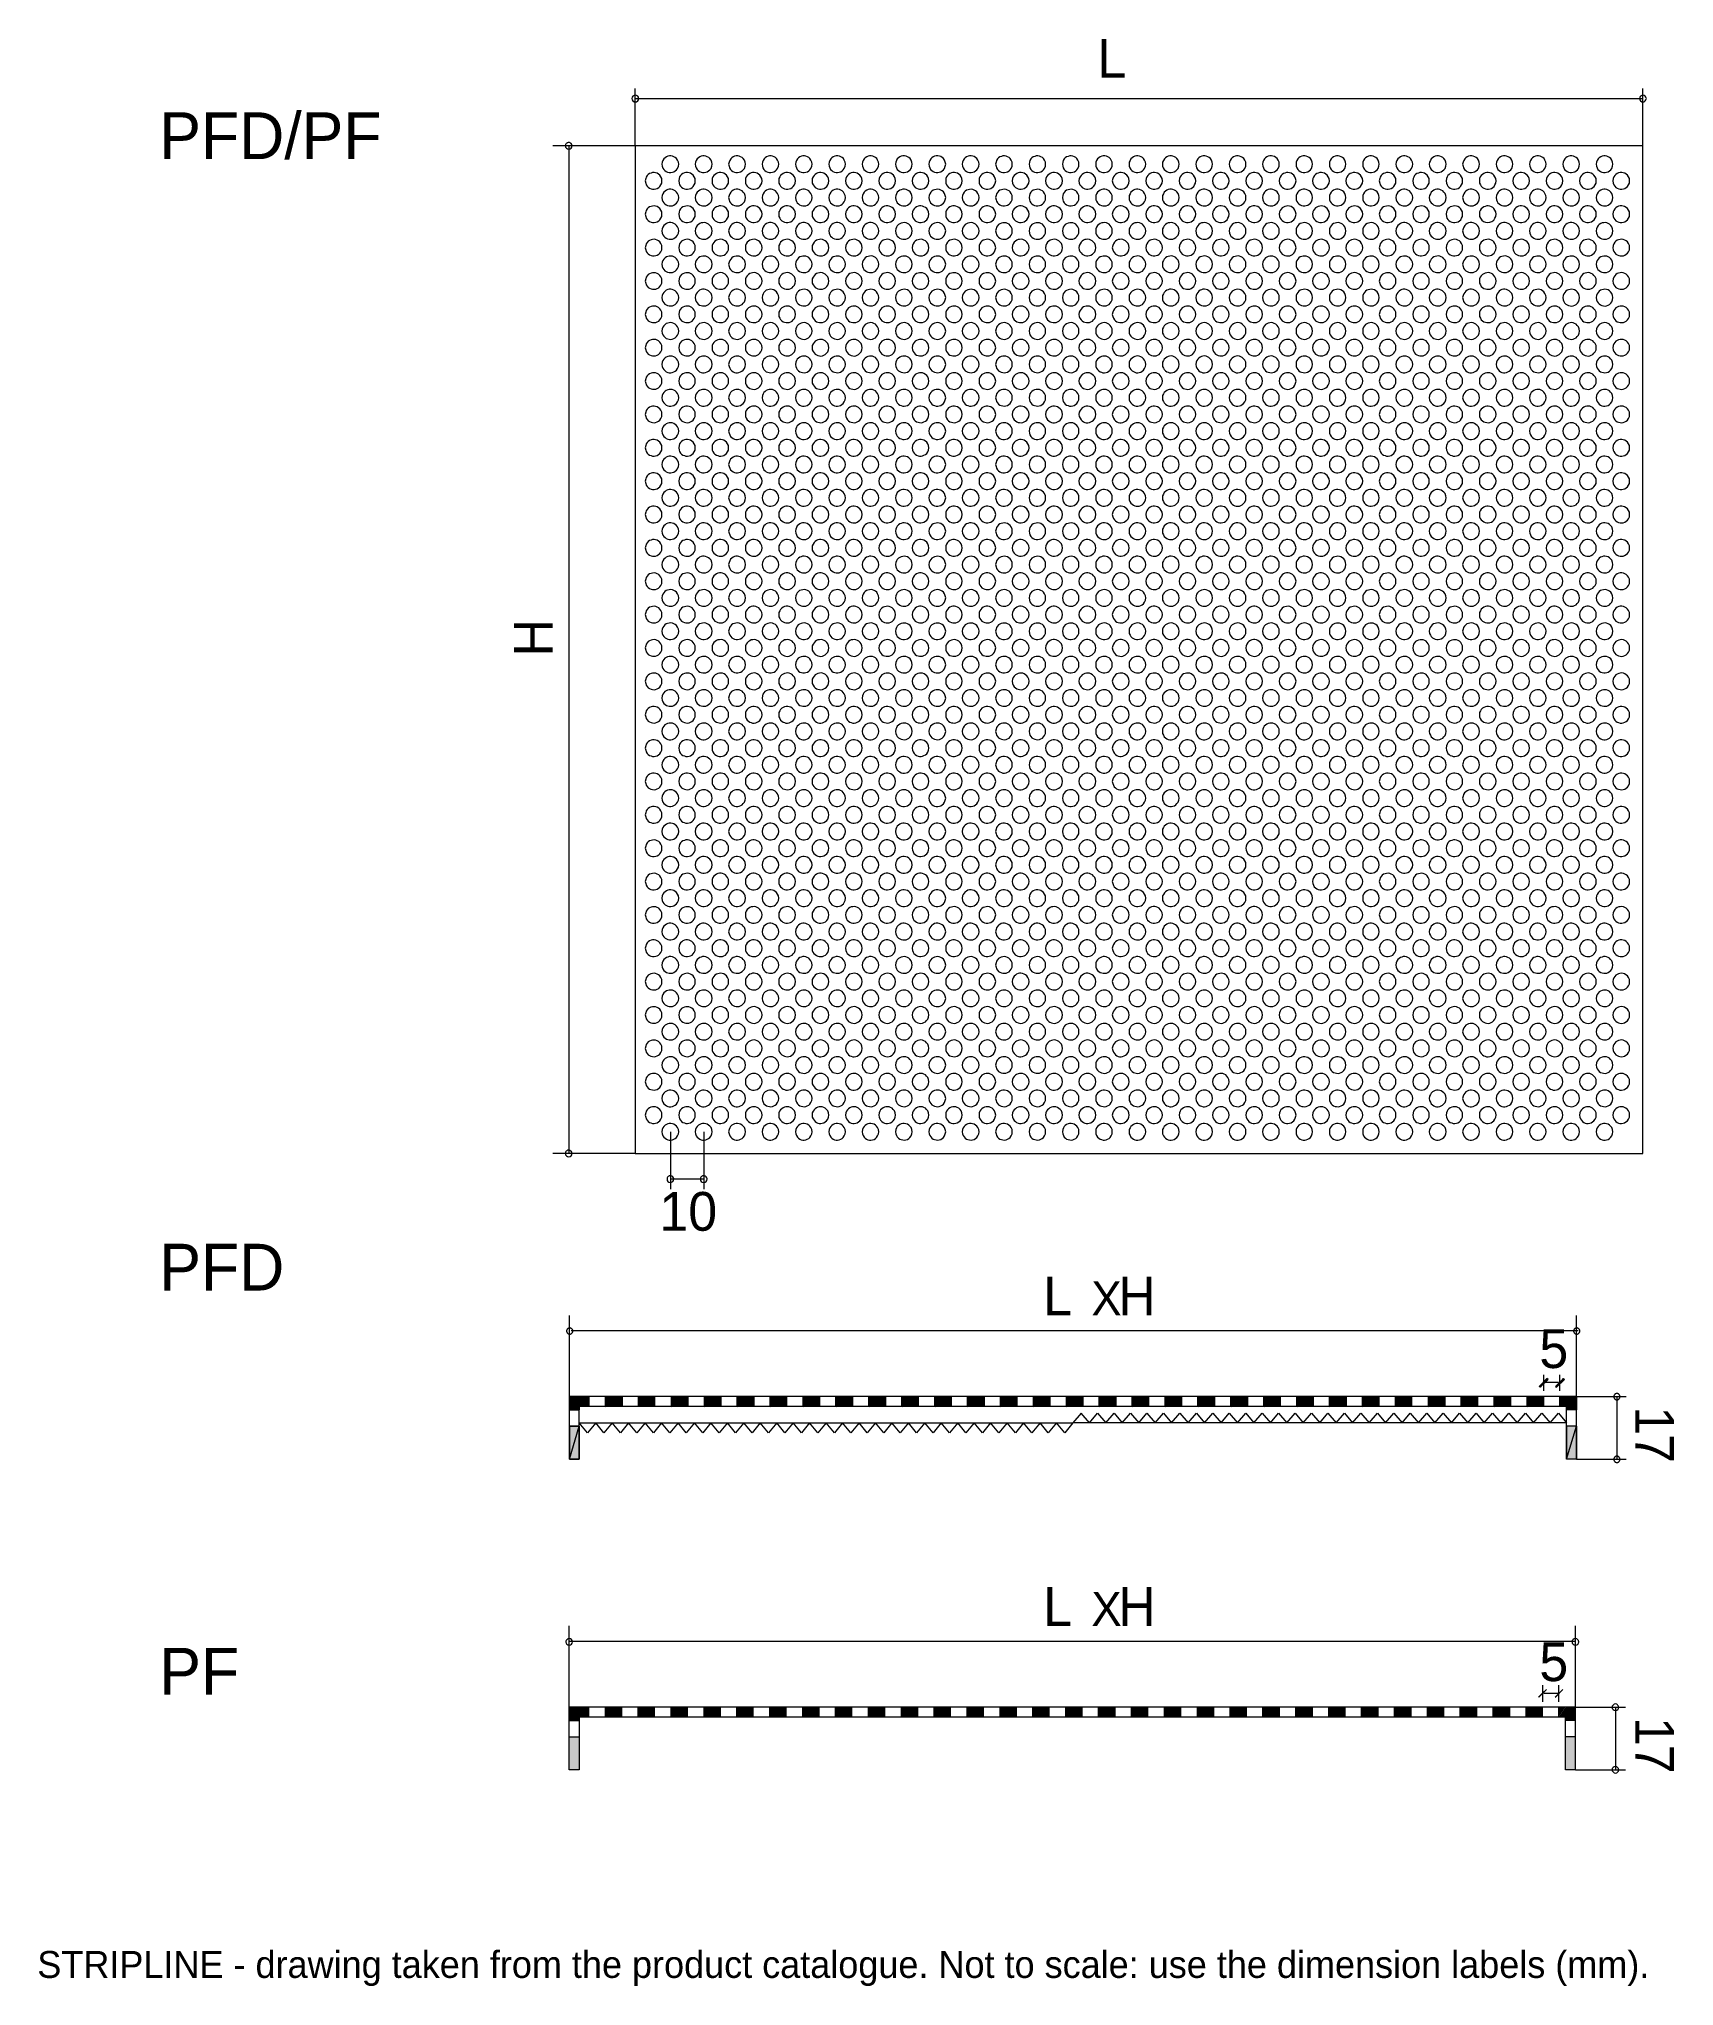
# Model space of a CAD drawing. Extents: x 0 to 243, y -13 to 276.
import ezdxf

# ---------------------------------------------------------------- set-up
doc = ezdxf.new("R2010")
doc.units = 0
for name, color, linetype in [('FILL', 8, 'Continuous'), ('GEOMETRY', 7, 'Continuous'), ('NOTE', 1, 'Continuous'), ('TEXT', 7, 'Continuous')]:
    doc.layers.add(name, color=color, linetype=linetype)

msp = doc.modelspace()

# ---------------------------------------------------------------- texts
at = {"layer": 'NOTE'}
msp.add_text('STRIPLINE - drawing taken from the product catalogue. Not to scale: use the dimension labels (mm).', height=4, dxfattribs=at).set_placement((0, -12))
at = {"layer": 'TEXT'}
for s, height, p in [('L', 5.76, (157.38, 270.15)), ('PFD/PF', 6.936, (18.12, 258.07)), ('10', 5.76, (92.36, 98.94)), ('PFD', 6.936, (18.12, 90.07)), ('L', 5.76, (149.32, 86.38)), ('X', 5.04, (156.49, 86.38)), ('H', 5.76, (160.48, 86.38)), ('5', 5.76, (223, 78.56)), ('L', 5.76, (149.32, 40.28)), ('X', 5.04, (156.49, 40.28)), ('H', 5.76, (160.48, 40.28)), ('5', 5.76, (223, 32.07)), ('PF', 6.936, (18.12, 30.07))]:
    msp.add_text(s, height=height, dxfattribs=at).set_placement(p)
for s, rotation, p in [('H', 90, (76.53, 184.22)), ('1', 270, (237.23, 72.85)), ('7', 270, (237.23, 68.74)), ('1', 270, (237.23, 26.72)), ('7', 270, (237.23, 22.62))]:
    msp.add_text(s, height=5.76, rotation=rotation, dxfattribs=at).set_placement(p)

# ---------------------------------------------------------------- hatches: boundary and pattern name
at = {"layer": 'FILL'}
for points in [[(224.11, 77.01), (223.12, 75.7), (222.99, 75.83)], [(224.3, 76.88), (224.11, 77.01), (223.12, 75.7)], [(225.41, 75.83), (225.54, 75.7), (226.59, 77.01)], [(225.54, 75.7), (226.59, 77.01), (226.72, 76.88)], [(79.01, 74.34), (79.01, 72.35), (80.44, 74.34)], [(79.01, 72.35), (80.44, 74.34), (80.44, 72.35)], [(80.44, 74.34), (80.44, 72.85), (81.93, 74.34)], [(80.44, 72.85), (81.93, 74.34), (81.93, 72.85)], [(80.44, 74.34), (80.44, 72.85), (81.93, 74.34)], [(80.44, 72.85), (81.93, 74.34), (81.93, 72.85)], [(84.35, 74.34), (84.35, 72.85), (86.83, 74.34)], [(84.35, 72.85), (86.83, 74.34), (86.83, 72.85)], [(89.25, 74.34), (89.25, 72.85), (91.67, 74.34)], [(89.25, 72.85), (91.67, 74.34), (91.67, 72.85)], [(89.25, 74.34), (89.25, 72.85), (91.67, 74.34)], [(89.25, 72.85), (91.67, 74.34), (91.67, 72.85)], [(94.15, 74.34), (94.15, 72.85), (96.57, 74.34)], [(94.15, 72.85), (96.57, 74.34), (96.57, 72.85)], [(99.05, 74.34), (99.05, 72.85), (101.48, 74.34)], [(99.05, 72.85), (101.48, 74.34), (101.48, 72.85)], [(103.9, 74.34), (103.9, 72.85), (106.38, 74.34)], [(103.9, 72.85), (106.38, 74.34), (106.38, 72.85)], [(108.8, 74.34), (108.8, 72.85), (111.22, 74.34)], [(108.8, 72.85), (111.22, 74.34), (111.22, 72.85)], [(113.7, 74.34), (113.7, 72.85), (116.12, 74.34)], [(113.7, 72.85), (116.12, 74.34), (116.12, 72.85)], [(118.54, 74.34), (118.54, 72.85), (121.02, 74.34)], [(118.54, 72.85), (121.02, 74.34), (121.02, 72.85)], [(123.45, 74.34), (123.45, 72.85), (125.93, 74.34)], [(123.45, 72.85), (125.93, 74.34), (125.93, 72.85)], [(128.35, 74.34), (128.35, 72.85), (130.77, 74.34)], [(128.35, 72.85), (130.77, 74.34), (130.77, 72.85)], [(133.25, 74.34), (133.25, 72.85), (135.67, 74.34)], [(133.25, 72.85), (135.67, 74.34), (135.67, 72.85)], [(138.09, 74.34), (138.09, 72.85), (140.58, 74.34)], [(138.09, 72.85), (140.58, 74.34), (140.58, 72.85)], [(142.99, 74.34), (142.99, 72.85), (145.41, 74.34)], [(142.99, 72.85), (145.41, 74.34), (145.41, 72.85)], [(147.9, 74.34), (147.9, 72.85), (150.32, 74.34)], [(147.9, 72.85), (150.32, 74.34), (150.32, 72.85)], [(152.8, 74.34), (152.8, 72.85), (155.22, 74.34)], [(152.8, 72.85), (155.22, 74.34), (155.22, 72.85)], [(157.64, 74.34), (157.64, 72.85), (160.12, 74.34)], [(157.64, 72.85), (160.12, 74.34), (160.12, 72.85)], [(162.54, 74.34), (162.54, 72.85), (164.97, 74.34)], [(162.54, 72.85), (164.97, 74.34), (164.97, 72.85)], [(167.45, 74.34), (167.45, 72.85), (169.87, 74.34)], [(167.45, 72.85), (169.87, 74.34), (169.87, 72.85)], [(172.29, 74.34), (172.29, 72.85), (174.77, 74.34)], [(172.29, 72.85), (174.77, 74.34), (174.77, 72.85)], [(177.19, 74.34), (177.19, 72.85), (179.67, 74.34)], [(177.19, 72.85), (179.67, 74.34), (179.67, 72.85)], [(182.09, 74.34), (182.09, 72.85), (184.52, 74.34)], [(182.09, 72.85), (184.52, 74.34), (184.52, 72.85)], [(187, 74.34), (187, 72.85), (189.42, 74.34)], [(187, 72.85), (189.42, 74.34), (189.42, 72.85)], [(191.84, 74.34), (191.84, 72.85), (194.32, 74.34)], [(191.84, 72.85), (194.32, 74.34), (194.32, 72.85)], [(196.74, 74.34), (196.74, 72.85), (199.16, 74.34)], [(196.74, 72.85), (199.16, 74.34), (199.16, 72.85)], [(201.64, 74.34), (201.64, 72.85), (204.06, 74.34)], [(201.64, 72.85), (204.06, 74.34), (204.06, 72.85)], [(206.55, 74.34), (206.55, 72.85), (208.97, 74.34)], [(206.55, 72.85), (208.97, 74.34), (208.97, 72.85)], [(211.39, 74.34), (211.39, 72.85), (213.87, 74.34)], [(211.39, 72.85), (213.87, 74.34), (213.87, 72.85)], [(216.29, 74.34), (216.29, 72.85), (218.71, 74.34)], [(216.29, 72.85), (218.71, 74.34), (218.71, 72.85)], [(221.19, 74.34), (221.19, 72.85), (223.61, 74.34)], [(221.19, 72.85), (223.61, 74.34), (223.61, 72.85)], [(227.03, 74.34), (226.03, 72.85), (227.03, 72.85)], [(226.03, 74.34), (226.03, 72.85), (227.03, 74.34)], [(227.03, 74.34), (227.03, 72.35), (228.52, 74.34)], [(227.03, 72.35), (228.52, 74.34), (228.52, 72.35)], [(79.01, 69.93), (79.01, 65.03), (80.44, 69.93)], [(79.01, 65.03), (80.44, 69.93), (80.44, 65.03)], [(227.03, 69.93), (227.03, 65.03), (228.52, 69.93)], [(227.03, 65.03), (228.52, 69.93), (228.52, 65.03)], [(227.03, 69.93), (227.03, 65.03), (228.52, 69.93)], [(227.03, 65.03), (228.52, 69.93), (228.52, 65.03)], [(223.99, 30.9), (222.96, 29.58), (222.8, 29.74)], [(224.12, 30.77), (223.99, 30.9), (222.96, 29.58)], [(225.26, 29.74), (225.39, 29.58), (226.42, 30.9)], [(225.39, 29.58), (226.42, 30.9), (226.57, 30.77)], [(80.44, 28.18), (78.96, 28.18), (78.96, 26.22)], [(80.44, 28.18), (80.44, 26.22), (78.96, 26.22)], [(81.88, 28.18), (80.44, 28.18), (80.44, 26.71)], [(81.88, 28.18), (81.88, 26.71), (80.44, 26.71)], [(84.34, 26.71), (84.34, 28.19)], [(86.77, 28.18), (84.34, 28.18), (84.34, 26.71)], [(86.77, 28.18), (86.77, 26.71), (84.34, 26.71)], [(86.77, 26.71), (86.77, 28.19)], [(89.22, 26.71), (89.22, 28.19)], [(91.65, 28.18), (89.22, 28.18), (89.22, 26.71)], [(91.65, 28.18), (91.65, 26.71), (89.22, 26.71)], [(91.65, 26.71), (91.65, 28.19)], [(94.1, 26.71), (94.1, 28.19)], [(96.53, 28.18), (94.1, 28.18), (94.1, 26.71)], [(96.53, 28.18), (96.53, 26.71), (94.1, 26.71)], [(96.53, 26.71), (96.53, 28.19)], [(98.98, 26.71), (98.98, 28.19)], [(101.41, 28.18), (98.98, 28.18), (98.98, 26.71)], [(101.41, 28.18), (101.41, 26.71), (98.98, 26.71)], [(101.41, 26.71), (101.41, 28.19)], [(103.87, 26.71), (103.87, 28.19)], [(106.3, 28.18), (103.87, 28.18), (103.87, 26.71)], [(106.3, 28.18), (106.3, 26.71), (103.87, 26.71)], [(108.75, 26.71), (108.75, 28.19)], [(111.18, 28.18), (108.75, 28.18), (108.75, 26.71)], [(111.18, 28.18), (111.18, 26.71), (108.75, 26.71)], [(111.18, 26.71), (111.18, 28.19)], [(113.63, 26.71), (113.63, 28.19)], [(116.06, 28.18), (113.63, 28.18), (113.63, 26.71)], [(116.06, 28.18), (116.06, 26.71), (113.63, 26.71)], [(116.06, 26.71), (116.06, 28.19)], [(120.94, 28.18), (118.51, 28.18), (118.51, 26.71)], [(120.94, 28.18), (120.94, 26.71), (118.51, 26.71)], [(118.52, 26.71), (118.52, 28.19)], [(120.94, 26.71), (120.94, 28.19)], [(123.4, 26.71), (123.4, 28.19)], [(125.82, 28.18), (123.4, 28.18), (123.4, 26.71)], [(125.82, 28.18), (125.82, 26.71), (123.4, 26.71)], [(125.83, 26.71), (125.83, 28.19)], [(130.71, 28.18), (128.28, 28.18), (128.28, 26.71)], [(130.71, 28.18), (130.71, 26.71), (128.28, 26.71)], [(135.59, 28.18), (133.16, 28.18), (133.16, 26.71)], [(135.59, 28.18), (135.59, 26.71), (133.16, 26.71)], [(140.47, 28.18), (138.04, 28.18), (138.04, 26.71)], [(140.47, 28.18), (140.47, 26.71), (138.04, 26.71)], [(145.36, 28.18), (142.93, 28.18), (142.93, 26.71)], [(145.36, 28.18), (145.36, 26.71), (142.93, 26.71)], [(150.24, 28.18), (147.81, 28.18), (147.81, 26.71)], [(150.24, 28.18), (150.24, 26.71), (147.81, 26.71)], [(155.12, 28.18), (152.69, 28.18), (152.69, 26.71)], [(155.12, 28.18), (155.12, 26.71), (152.69, 26.71)], [(160, 28.18), (157.57, 28.18), (157.57, 26.71)], [(160, 28.18), (160, 26.71), (157.57, 26.71)], [(164.88, 28.18), (162.46, 28.18), (162.46, 26.71)], [(164.88, 28.18), (164.88, 26.71), (162.46, 26.71)], [(169.77, 28.18), (167.34, 28.18), (167.34, 26.71)], [(169.77, 28.18), (169.77, 26.71), (167.34, 26.71)], [(174.65, 28.18), (172.22, 28.18), (172.22, 26.71)], [(174.65, 28.18), (174.65, 26.71), (172.22, 26.71)], [(179.53, 28.18), (177.08, 28.18), (177.08, 26.71)], [(179.53, 28.18), (179.53, 26.71), (177.08, 26.71)], [(184.41, 28.18), (181.96, 28.18), (181.96, 26.71)], [(184.41, 28.18), (184.41, 26.71), (181.96, 26.71)], [(189.3, 28.18), (186.84, 28.18), (186.84, 26.71)], [(189.3, 28.18), (189.3, 26.71), (186.84, 26.71)], [(194.18, 28.18), (191.73, 28.18), (191.73, 26.71)], [(194.18, 28.18), (194.18, 26.71), (191.73, 26.71)], [(199.06, 28.18), (196.61, 28.18), (196.61, 26.71)], [(199.06, 28.18), (199.06, 26.71), (196.61, 26.71)], [(203.95, 28.18), (201.49, 28.18), (201.49, 26.71)], [(203.95, 28.18), (203.95, 26.71), (201.49, 26.71)], [(208.83, 28.18), (206.37, 28.18), (206.37, 26.71)], [(208.83, 28.18), (208.83, 26.71), (206.37, 26.71)], [(213.71, 28.18), (211.25, 28.18), (211.25, 26.71)], [(213.71, 28.18), (213.71, 26.71), (211.25, 26.71)], [(218.59, 28.18), (216.14, 28.18), (216.14, 26.71)], [(218.59, 28.18), (218.59, 26.71), (216.14, 26.71)], [(223.47, 28.18), (221.02, 28.18), (221.02, 26.71)], [(223.47, 28.18), (223.47, 26.71), (221.02, 26.71)], [(225.9, 28.19), (225.9, 26.71), (226.88, 28.19)], [(225.9, 26.71), (226.88, 26.71), (226.88, 28.18)], [(228.36, 28.18), (226.88, 28.18), (226.88, 26.22)], [(228.36, 28.18), (228.36, 26.22), (226.88, 26.22)], [(80.44, 23.79), (78.96, 23.79), (78.96, 18.91)], [(80.44, 23.79), (80.44, 18.91), (78.96, 18.91)], [(228.36, 23.79), (226.88, 23.79), (226.88, 18.91)], [(228.36, 23.79), (228.36, 18.91), (226.88, 18.91)]]:
    msp.add_hatch(color=7, dxfattribs=at).paths.add_polyline_path(points)

# ---------------------------------------------------------------- linework, layer by layer
at = {"layer": 'GEOMETRY', "lineweight": 13}
for points in [[(89.27, 267.07), (89.24, 267.25), (89.14, 267.41), (88.98, 267.51), (88.77, 267.54), (88.59, 267.51), (88.43, 267.41), (88.33, 267.25), (88.27, 267.07), (88.33, 266.86), (88.43, 266.7), (88.59, 266.59), (88.77, 266.57), (88.98, 266.59), (89.14, 266.7), (89.24, 266.86), (89.27, 267.07)], [(238.88, 267.07), (238.83, 267.25), (238.72, 267.41), (238.56, 267.51), (238.38, 267.54), (238.2, 267.51), (238.01, 267.41), (237.91, 267.25), (237.88, 267.07), (237.91, 266.86), (238.01, 266.7), (238.2, 266.59), (238.38, 266.57), (238.56, 266.59), (238.72, 266.7), (238.83, 266.86), (238.88, 267.07)], [(79.38, 260.04), (79.36, 260.22), (79.25, 260.38), (79.18, 260.44), (79.11, 260.48), (79.03, 260.51), (78.95, 260.53), (78.88, 260.53), (78.8, 260.52), (78.73, 260.5), (78.66, 260.47), (78.6, 260.42), (78.54, 260.37), (78.49, 260.3), (78.44, 260.22), (78.41, 260.04), (78.44, 259.83), (78.55, 259.67), (78.7, 259.57), (78.91, 259.54), (79.1, 259.57), (79.25, 259.67), (79.36, 259.83), (79.38, 260.04)], [(95.22, 257.31), (95.17, 257.63), (95.06, 257.91), (94.91, 258.13), (94.72, 258.29), (94.51, 258.42), (94.29, 258.5), (94.07, 258.54), (93.84, 258.54), (93.61, 258.49), (93.4, 258.4), (93.2, 258.27), (93.03, 258.1), (92.88, 257.88), (92.78, 257.63), (92.73, 257.31), (92.78, 257), (92.87, 256.74), (93.01, 256.53), (93.17, 256.36), (93.37, 256.22), (93.58, 256.13), (93.81, 256.08), (94.04, 256.07), (94.28, 256.11), (94.5, 256.19), (94.71, 256.31), (94.9, 256.47), (95.06, 256.68), (95.17, 257), (95.22, 257.31)], [(100.17, 257.31), (100.12, 257.63), (100.02, 257.92), (99.86, 258.13), (99.68, 258.29), (99.47, 258.42), (99.25, 258.5), (99.02, 258.54), (98.79, 258.54), (98.56, 258.49), (98.35, 258.4), (98.15, 258.27), (97.98, 258.1), (97.84, 257.88), (97.74, 257.63), (97.68, 257.31), (97.74, 257), (97.83, 256.75), (97.96, 256.53), (98.13, 256.36), (98.32, 256.22), (98.54, 256.13), (98.76, 256.08), (99, 256.07), (99.23, 256.11), (99.46, 256.19), (99.67, 256.31), (99.86, 256.47), (100.02, 256.68), (100.12, 257), (100.17, 257.31)], [(105.13, 257.31), (105.08, 257.63), (104.97, 257.92), (104.81, 258.13), (104.63, 258.29), (104.42, 258.42), (104.2, 258.5), (103.98, 258.54), (103.75, 258.54), (103.52, 258.49), (103.31, 258.4), (103.11, 258.27), (102.94, 258.1), (102.79, 257.88), (102.69, 257.63), (102.64, 257.31), (102.69, 257), (102.78, 256.75), (102.92, 256.53), (103.08, 256.36), (103.28, 256.23), (103.49, 256.13), (103.72, 256.08), (103.95, 256.08), (104.19, 256.11), (104.41, 256.19), (104.62, 256.31), (104.81, 256.47), (104.97, 256.68), (105.08, 257), (105.13, 257.31)], [(110.08, 257.31), (110.03, 257.63), (109.9, 257.92), (109.76, 258.13), (109.59, 258.29), (109.39, 258.42), (109.17, 258.5), (108.94, 258.54), (108.71, 258.54), (108.48, 258.49), (108.26, 258.4), (108.06, 258.27), (107.89, 258.1), (107.75, 257.88), (107.64, 257.63), (107.59, 257.31), (107.64, 257), (107.73, 256.75), (107.86, 256.54), (108.03, 256.36), (108.23, 256.23), (108.44, 256.14), (108.67, 256.08), (108.91, 256.07), (109.14, 256.11), (109.36, 256.18), (109.57, 256.3), (109.75, 256.47), (109.9, 256.68), (110.03, 257), (110.08, 257.31)], [(115.04, 257.31), (114.98, 257.63), (114.85, 257.92), (114.71, 258.13), (114.54, 258.29), (114.34, 258.42), (114.12, 258.5), (113.9, 258.54), (113.66, 258.54), (113.43, 258.49), (113.22, 258.4), (113.02, 258.27), (112.84, 258.1), (112.7, 257.88), (112.6, 257.63), (112.55, 257.31), (112.6, 257), (112.69, 256.75), (112.82, 256.54), (112.98, 256.36), (113.18, 256.23), (113.4, 256.14), (113.63, 256.08), (113.86, 256.07), (114.09, 256.11), (114.32, 256.18), (114.52, 256.3), (114.7, 256.47), (114.85, 256.68), (114.98, 257), (115.04, 257.31)], [(119.99, 257.31), (119.94, 257.63), (119.81, 257.92), (119.67, 258.13), (119.49, 258.29), (119.29, 258.42), (119.08, 258.5), (118.85, 258.54), (118.62, 258.54), (118.39, 258.49), (118.17, 258.4), (117.97, 258.27), (117.8, 258.1), (117.66, 257.88), (117.55, 257.63), (117.5, 257.31), (117.55, 257), (117.64, 256.75), (117.77, 256.54), (117.94, 256.36), (118.13, 256.23), (118.35, 256.14), (118.58, 256.08), (118.81, 256.07), (119.05, 256.11), (119.27, 256.18), (119.48, 256.3), (119.66, 256.47), (119.81, 256.68), (119.94, 257), (119.99, 257.31)], [(124.95, 257.31), (124.89, 257.63), (124.76, 257.92), (124.62, 258.13), (124.45, 258.29), (124.25, 258.42), (124.03, 258.5), (123.8, 258.54), (123.57, 258.53), (123.34, 258.49), (123.13, 258.4), (122.93, 258.27), (122.75, 258.1), (122.61, 257.88), (122.51, 257.63), (122.46, 257.31), (122.51, 257), (122.6, 256.75), (122.73, 256.54), (122.89, 256.36), (123.09, 256.23), (123.31, 256.14), (123.54, 256.08), (123.77, 256.07), (124, 256.11), (124.23, 256.18), (124.43, 256.3), (124.61, 256.47), (124.76, 256.68), (124.89, 257), (124.95, 257.31)], [(129.9, 257.31), (129.85, 257.63), (129.72, 257.91), (129.57, 258.13), (129.4, 258.3), (129.19, 258.42), (128.97, 258.5), (128.74, 258.54), (128.5, 258.53), (128.27, 258.48), (128.05, 258.39), (127.85, 258.26), (127.68, 258.08), (127.55, 257.87), (127.46, 257.63), (127.41, 257.31), (127.46, 257), (127.54, 256.75), (127.67, 256.54), (127.83, 256.37), (128.03, 256.24), (128.25, 256.14), (128.48, 256.09), (128.72, 256.08), (128.96, 256.11), (129.18, 256.18), (129.39, 256.3), (129.57, 256.47), (129.72, 256.68), (129.85, 257), (129.9, 257.31)], [(134.86, 257.31), (134.8, 257.63), (134.67, 257.92), (134.53, 258.13), (134.35, 258.3), (134.15, 258.43), (133.92, 258.5), (133.69, 258.54), (133.45, 258.53), (133.22, 258.48), (133, 258.39), (132.81, 258.25), (132.64, 258.08), (132.51, 257.87), (132.42, 257.63), (132.37, 257.31), (132.42, 257), (132.5, 256.75), (132.62, 256.54), (132.79, 256.37), (132.98, 256.24), (133.2, 256.14), (133.43, 256.09), (133.67, 256.08), (133.91, 256.11), (134.14, 256.18), (134.35, 256.3), (134.53, 256.47), (134.67, 256.68), (134.8, 257), (134.86, 257.31)], [(139.81, 257.31), (139.76, 257.63), (139.63, 257.92), (139.48, 258.13), (139.31, 258.3), (139.1, 258.43), (138.88, 258.5), (138.65, 258.54), (138.41, 258.53), (138.18, 258.48), (137.96, 258.39), (137.76, 258.26), (137.59, 258.08), (137.46, 257.87), (137.37, 257.63), (137.32, 257.31), (137.37, 257), (137.45, 256.75), (137.58, 256.54), (137.74, 256.37), (137.94, 256.24), (138.16, 256.14), (138.39, 256.09), (138.63, 256.08), (138.87, 256.11), (139.09, 256.18), (139.3, 256.3), (139.48, 256.47), (139.63, 256.68), (139.76, 257), (139.81, 257.31)], [(144.74, 257.31), (144.71, 257.63), (144.58, 257.92), (144.44, 258.13), (144.26, 258.3), (144.06, 258.42), (143.83, 258.5), (143.6, 258.53), (143.36, 258.53), (143.13, 258.47), (142.91, 258.38), (142.71, 258.25), (142.54, 258.08), (142.41, 257.87), (142.33, 257.63), (142.27, 257.31), (142.33, 257), (142.41, 256.75), (142.53, 256.54), (142.7, 256.37), (142.89, 256.24), (143.11, 256.14), (143.34, 256.09), (143.58, 256.08), (143.82, 256.11), (144.05, 256.19), (144.26, 256.31), (144.44, 256.47), (144.58, 256.68), (144.71, 257), (144.74, 257.31)], [(149.69, 257.31), (149.67, 257.63), (149.54, 257.92), (149.4, 258.13), (149.22, 258.3), (149.01, 258.42), (148.79, 258.5), (148.55, 258.54), (148.31, 258.53), (148.08, 258.47), (147.86, 258.38), (147.66, 258.25), (147.5, 258.08), (147.37, 257.87), (147.28, 257.63), (147.23, 257.31), (147.28, 257), (147.36, 256.75), (147.49, 256.54), (147.65, 256.37), (147.85, 256.24), (148.07, 256.14), (148.3, 256.09), (148.54, 256.08), (148.78, 256.11), (149, 256.19), (149.21, 256.31), (149.39, 256.47), (149.54, 256.68), (149.67, 257), (149.69, 257.31)], [(154.65, 257.31), (154.62, 257.63), (154.49, 257.92), (154.35, 258.13), (154.17, 258.3), (153.97, 258.42), (153.74, 258.5), (153.51, 258.53), (153.27, 258.53), (153.04, 258.47), (152.82, 258.38), (152.62, 258.25), (152.45, 258.08), (152.32, 257.87), (152.24, 257.63), (152.18, 257.31), (152.24, 257), (152.31, 256.75), (152.44, 256.54), (152.61, 256.37), (152.8, 256.24), (153.02, 256.14), (153.25, 256.09), (153.49, 256.08), (153.73, 256.11), (153.96, 256.19), (154.17, 256.31), (154.35, 256.47), (154.49, 256.68), (154.62, 257), (154.65, 257.31)], [(159.6, 257.31), (159.58, 257.63), (159.45, 257.92), (159.31, 258.12), (159.13, 258.29), (158.93, 258.42), (158.71, 258.5), (158.48, 258.54), (158.25, 258.53), (158.02, 258.49), (157.8, 258.4), (157.6, 258.27), (157.42, 258.1), (157.27, 257.88), (157.16, 257.63), (157.14, 257.31), (157.16, 257), (157.25, 256.75), (157.39, 256.54), (157.56, 256.37), (157.76, 256.23), (157.98, 256.14), (158.21, 256.09), (158.44, 256.08), (158.68, 256.11), (158.9, 256.18), (159.11, 256.3), (159.3, 256.47), (159.45, 256.68), (159.58, 257), (159.6, 257.31)], [(164.56, 257.31), (164.53, 257.63), (164.4, 257.92), (164.25, 258.13), (164.06, 258.3), (163.86, 258.42), (163.64, 258.5), (163.41, 258.54), (163.18, 258.53), (162.96, 258.49), (162.74, 258.4), (162.54, 258.26), (162.37, 258.09), (162.23, 257.88), (162.12, 257.63), (162.09, 257.31), (162.12, 257), (162.21, 256.75), (162.35, 256.54), (162.52, 256.37), (162.71, 256.23), (162.93, 256.14), (163.15, 256.09), (163.39, 256.08), (163.62, 256.11), (163.85, 256.18), (164.06, 256.3), (164.24, 256.47), (164.4, 256.68), (164.53, 257), (164.56, 257.31)], [(169.51, 257.31), (169.49, 257.63), (169.36, 257.92), (169.2, 258.13), (169.02, 258.3), (168.81, 258.42), (168.6, 258.5), (168.37, 258.54), (168.14, 258.53), (167.91, 258.49), (167.7, 258.4), (167.5, 258.26), (167.33, 258.09), (167.18, 257.88), (167.07, 257.63), (167.05, 257.31), (167.07, 257), (167.17, 256.75), (167.3, 256.54), (167.47, 256.37), (167.67, 256.23), (167.88, 256.14), (168.11, 256.09), (168.34, 256.08), (168.58, 256.11), (168.8, 256.18), (169.01, 256.3), (169.2, 256.47), (169.36, 256.68), (169.49, 257), (169.51, 257.31)], [(174.47, 257.31), (174.44, 257.63), (174.31, 257.92), (174.16, 258.13), (173.97, 258.3), (173.77, 258.42), (173.55, 258.5), (173.32, 258.54), (173.09, 258.53), (172.87, 258.49), (172.65, 258.4), (172.45, 258.26), (172.28, 258.09), (172.14, 257.88), (172.03, 257.63), (172, 257.31), (172.03, 257), (172.12, 256.75), (172.26, 256.54), (172.43, 256.37), (172.62, 256.23), (172.84, 256.14), (173.07, 256.09), (173.3, 256.08), (173.53, 256.11), (173.76, 256.18), (173.97, 256.3), (174.15, 256.47), (174.31, 256.68), (174.44, 257), (174.47, 257.31)], [(179.42, 257.31), (179.4, 257.63), (179.26, 257.92), (179.11, 258.13), (178.93, 258.3), (178.72, 258.42), (178.5, 258.5), (178.28, 258.54), (178.05, 258.53), (177.82, 258.49), (177.61, 258.4), (177.41, 258.26), (177.23, 258.09), (177.09, 257.88), (176.98, 257.63), (176.96, 257.31), (176.98, 257), (177.08, 256.75), (177.21, 256.54), (177.38, 256.37), (177.58, 256.23), (177.79, 256.14), (178.02, 256.09), (178.25, 256.08), (178.49, 256.11), (178.71, 256.18), (178.92, 256.3), (179.11, 256.47), (179.26, 256.68), (179.4, 257), (179.42, 257.31)], [(184.38, 257.31), (184.35, 257.63), (184.22, 257.92), (184.07, 258.13), (183.88, 258.3), (183.68, 258.43), (183.45, 258.5), (183.22, 258.54), (182.99, 258.53), (182.76, 258.48), (182.54, 258.39), (182.34, 258.26), (182.17, 258.09), (182.03, 257.88), (181.94, 257.63), (181.91, 257.31), (181.94, 257), (182.03, 256.75), (182.16, 256.54), (182.33, 256.36), (182.52, 256.23), (182.74, 256.14), (182.97, 256.09), (183.21, 256.08), (183.44, 256.11), (183.67, 256.19), (183.88, 256.31), (184.06, 256.47), (184.22, 256.68), (184.35, 257), (184.38, 257.31)], [(189.33, 257.31), (189.28, 257.63), (189.17, 257.92), (189.02, 258.13), (188.83, 258.3), (188.62, 258.42), (188.4, 258.5), (188.17, 258.54), (187.94, 258.53), (187.71, 258.48), (187.5, 258.39), (187.3, 258.26), (187.13, 258.09), (186.99, 257.88), (186.89, 257.63), (186.87, 257.31), (186.89, 257), (186.98, 256.75), (187.12, 256.53), (187.29, 256.36), (187.48, 256.23), (187.69, 256.14), (187.92, 256.09), (188.16, 256.08), (188.39, 256.11), (188.61, 256.19), (188.83, 256.31), (189.01, 256.47), (189.17, 256.68), (189.28, 257), (189.33, 257.31)], [(194.29, 257.31), (194.23, 257.63), (194.13, 257.91), (193.97, 258.13), (193.78, 258.3), (193.58, 258.42), (193.35, 258.5), (193.12, 258.54), (192.89, 258.53), (192.67, 258.48), (192.45, 258.39), (192.26, 258.26), (192.09, 258.09), (191.95, 257.88), (191.85, 257.63), (191.82, 257.31), (191.85, 257), (191.94, 256.75), (192.07, 256.53), (192.24, 256.36), (192.44, 256.23), (192.65, 256.14), (192.88, 256.08), (193.11, 256.08), (193.34, 256.11), (193.57, 256.19), (193.78, 256.31), (193.97, 256.47), (194.13, 256.68), (194.23, 257), (194.29, 257.31)], [(199.24, 257.31), (199.19, 257.63), (199.08, 257.92), (198.93, 258.13), (198.74, 258.3), (198.53, 258.42), (198.31, 258.5), (198.08, 258.54), (197.85, 258.53), (197.62, 258.48), (197.41, 258.39), (197.21, 258.26), (197.04, 258.09), (196.9, 257.88), (196.8, 257.63), (196.78, 257.31), (196.8, 257), (196.89, 256.75), (197.03, 256.53), (197.19, 256.36), (197.39, 256.23), (197.6, 256.14), (197.83, 256.09), (198.07, 256.08), (198.3, 256.11), (198.52, 256.19), (198.73, 256.31), (198.92, 256.47), (199.08, 256.68), (199.19, 257), (199.24, 257.31)], [(204.2, 257.31), (204.14, 257.63), (204.04, 257.92), (203.88, 258.13), (203.7, 258.29), (203.49, 258.42), (203.27, 258.5), (203.04, 258.54), (202.81, 258.54), (202.59, 258.49), (202.37, 258.4), (202.18, 258.27), (202, 258.1), (201.86, 257.88), (201.76, 257.63), (201.7, 257.31), (201.76, 257), (201.85, 256.75), (201.98, 256.53), (202.15, 256.36), (202.34, 256.23), (202.56, 256.13), (202.79, 256.08), (203.02, 256.08), (203.25, 256.11), (203.48, 256.19), (203.69, 256.31), (203.88, 256.47), (204.04, 256.68), (204.14, 257), (204.2, 257.31)], [(209.15, 257.31), (209.1, 257.63), (208.99, 257.92), (208.84, 258.13), (208.65, 258.29), (208.45, 258.42), (208.23, 258.5), (208, 258.54), (207.77, 258.54), (207.54, 258.49), (207.33, 258.4), (207.13, 258.27), (206.96, 258.1), (206.82, 257.88), (206.71, 257.63), (206.66, 257.31), (206.71, 257), (206.8, 256.75), (206.94, 256.53), (207.11, 256.36), (207.3, 256.23), (207.51, 256.13), (207.74, 256.08), (207.97, 256.08), (208.21, 256.11), (208.43, 256.19), (208.64, 256.31), (208.83, 256.47), (208.99, 256.68), (209.1, 257), (209.15, 257.31)], [(214.11, 257.31), (214.05, 257.63), (213.95, 257.92), (213.79, 258.13), (213.61, 258.29), (213.4, 258.42), (213.18, 258.5), (212.95, 258.54), (212.72, 258.54), (212.5, 258.49), (212.28, 258.4), (212.08, 258.27), (211.91, 258.1), (211.77, 257.88), (211.67, 257.63), (211.61, 257.31), (211.67, 257), (211.76, 256.75), (211.89, 256.53), (212.06, 256.36), (212.25, 256.23), (212.47, 256.13), (212.7, 256.08), (212.93, 256.08), (213.16, 256.11), (213.39, 256.19), (213.6, 256.31), (213.79, 256.47), (213.95, 256.68), (214.05, 257), (214.11, 257.31)], [(219.06, 257.31), (219.01, 257.63), (218.9, 257.92), (218.75, 258.13), (218.56, 258.29), (218.36, 258.42), (218.13, 258.5), (217.91, 258.54), (217.68, 258.54), (217.45, 258.49), (217.24, 258.4), (217.04, 258.27), (216.87, 258.1), (216.73, 257.88), (216.62, 257.63), (216.57, 257.31), (216.62, 257), (216.71, 256.75), (216.85, 256.53), (217.01, 256.36), (217.21, 256.23), (217.42, 256.13), (217.65, 256.08), (217.88, 256.08), (218.12, 256.11), (218.34, 256.19), (218.55, 256.31), (218.74, 256.47), (218.9, 256.68), (219.01, 257), (219.06, 257.31)], [(224.01, 257.31), (223.96, 257.63), (223.83, 257.92), (223.69, 258.13), (223.52, 258.29), (223.32, 258.42), (223.1, 258.5), (222.87, 258.54), (222.64, 258.54), (222.41, 258.49), (222.19, 258.4), (221.99, 258.27), (221.82, 258.1), (221.68, 257.88), (221.58, 257.63), (221.52, 257.31), (221.58, 257), (221.66, 256.75), (221.79, 256.54), (221.96, 256.36), (222.16, 256.23), (222.37, 256.14), (222.6, 256.09), (222.84, 256.07), (223.07, 256.11), (223.29, 256.18), (223.5, 256.3), (223.68, 256.47), (223.83, 256.68), (223.96, 257), (224.01, 257.31)], [(228.97, 257.31), (228.92, 257.63), (228.79, 257.91), (228.64, 258.13), (228.47, 258.29), (228.27, 258.42), (228.05, 258.5), (227.83, 258.54), (227.59, 258.54), (227.37, 258.49), (227.15, 258.4), (226.95, 258.27), (226.77, 258.1), (226.63, 257.88), (226.53, 257.63), (226.48, 257.31), (226.53, 257), (226.62, 256.75), (226.75, 256.54), (226.92, 256.36), (227.11, 256.23), (227.33, 256.14), (227.56, 256.08), (227.79, 256.07), (228.02, 256.11), (228.25, 256.18), (228.45, 256.3), (228.64, 256.47), (228.79, 256.68), (228.92, 257), (228.97, 257.31)], [(233.92, 257.31), (233.87, 257.63), (233.74, 257.92), (233.6, 258.13), (233.43, 258.29), (233.23, 258.42), (233.01, 258.5), (232.78, 258.54), (232.55, 258.54), (232.32, 258.49), (232.1, 258.4), (231.9, 258.27), (231.73, 258.1), (231.59, 257.88), (231.49, 257.63), (231.43, 257.31), (231.49, 257), (231.57, 256.75), (231.7, 256.54), (231.87, 256.36), (232.07, 256.23), (232.28, 256.14), (232.51, 256.08), (232.75, 256.07), (232.98, 256.11), (233.2, 256.18), (233.41, 256.3), (233.59, 256.47), (233.74, 256.68), (233.87, 257), (233.92, 257.31)], [(92.73, 254.82), (92.7, 255.16), (92.57, 255.45), (92.42, 255.67), (92.23, 255.84), (92.03, 255.96), (91.8, 256.04), (91.57, 256.07), (91.34, 256.06), (91.11, 256), (90.9, 255.91), (90.7, 255.78), (90.54, 255.61), (90.41, 255.4), (90.32, 255.16), (90.26, 254.82), (90.32, 254.51), (90.4, 254.26), (90.53, 254.06), (90.7, 253.89), (90.9, 253.75), (91.12, 253.66), (91.35, 253.61), (91.59, 253.6), (91.82, 253.64), (92.05, 253.71), (92.25, 253.84), (92.43, 254), (92.57, 254.22), (92.7, 254.51), (92.73, 254.82)], [(97.68, 254.82), (97.66, 255.16), (97.53, 255.45), (97.37, 255.67), (97.19, 255.84), (96.98, 255.96), (96.76, 256.04), (96.53, 256.07), (96.29, 256.06), (96.07, 256.01), (95.85, 255.91), (95.66, 255.78), (95.49, 255.61), (95.36, 255.41), (95.27, 255.16), (95.22, 254.82), (95.27, 254.51), (95.35, 254.26), (95.48, 254.06), (95.65, 253.89), (95.85, 253.76), (96.07, 253.66), (96.3, 253.61), (96.54, 253.6), (96.78, 253.64), (97, 253.71), (97.21, 253.84), (97.39, 254), (97.53, 254.22), (97.66, 254.51), (97.68, 254.82)], [(102.64, 254.82), (102.61, 255.16), (102.48, 255.45), (102.32, 255.67), (102.14, 255.84), (101.93, 255.96), (101.71, 256.04), (101.48, 256.07), (101.25, 256.06), (101.03, 256.01), (100.81, 255.92), (100.62, 255.79), (100.44, 255.62), (100.3, 255.41), (100.2, 255.16), (100.17, 254.82), (100.2, 254.51), (100.31, 254.25), (100.45, 254.04), (100.63, 253.87), (100.83, 253.74), (101.05, 253.65), (101.28, 253.6), (101.52, 253.6), (101.75, 253.64), (101.96, 253.72), (102.16, 253.84), (102.34, 254.01), (102.48, 254.22), (102.61, 254.51), (102.64, 254.82)], [(107.59, 254.82), (107.57, 255.16), (107.43, 255.45), (107.27, 255.67), (107.08, 255.84), (106.87, 255.96), (106.65, 256.04), (106.42, 256.07), (106.2, 256.06), (105.98, 256.01), (105.77, 255.92), (105.58, 255.79), (105.4, 255.62), (105.26, 255.41), (105.15, 255.16), (105.13, 254.82), (105.15, 254.51), (105.26, 254.26), (105.41, 254.04), (105.58, 253.87), (105.78, 253.74), (105.99, 253.65), (106.22, 253.6), (106.45, 253.6), (106.67, 253.63), (106.89, 253.71), (107.1, 253.84), (107.28, 254.01), (107.43, 254.22), (107.57, 254.51), (107.59, 254.82)], [(112.55, 254.82), (112.52, 255.16), (112.39, 255.45), (112.22, 255.67), (112.03, 255.84), (111.82, 255.96), (111.6, 256.04), (111.38, 256.07), (111.15, 256.06), (110.93, 256.01), (110.72, 255.92), (110.53, 255.79), (110.36, 255.62), (110.22, 255.41), (110.11, 255.16), (110.08, 254.82), (110.11, 254.51), (110.22, 254.26), (110.36, 254.04), (110.53, 253.87), (110.73, 253.74), (110.94, 253.65), (111.17, 253.6), (111.4, 253.6), (111.63, 253.63), (111.85, 253.71), (112.05, 253.84), (112.23, 254.01), (112.39, 254.22), (112.52, 254.51), (112.55, 254.82)], [(117.5, 254.82), (117.48, 255.16), (117.34, 255.45), (117.18, 255.67), (116.99, 255.84), (116.78, 255.96), (116.56, 256.04), (116.33, 256.07), (116.11, 256.06), (115.89, 256.01), (115.68, 255.92), (115.48, 255.79), (115.31, 255.62), (115.17, 255.41), (115.06, 255.16), (115.04, 254.82), (115.06, 254.51), (115.17, 254.26), (115.31, 254.04), (115.49, 253.87), (115.69, 253.74), (115.9, 253.65), (116.13, 253.6), (116.36, 253.6), (116.58, 253.63), (116.8, 253.71), (117.01, 253.84), (117.19, 254.01), (117.34, 254.22), (117.48, 254.51), (117.5, 254.82)], [(122.46, 254.82), (122.43, 255.16), (122.3, 255.45), (122.13, 255.67), (121.94, 255.84), (121.73, 255.96), (121.51, 256.04), (121.29, 256.07), (121.06, 256.06), (120.84, 256.01), (120.63, 255.92), (120.44, 255.79), (120.27, 255.62), (120.13, 255.41), (120.02, 255.16), (119.99, 254.82), (120.02, 254.51), (120.12, 254.26), (120.27, 254.04), (120.44, 253.87), (120.64, 253.74), (120.85, 253.65), (121.08, 253.6), (121.31, 253.6), (121.54, 253.63), (121.76, 253.71), (121.96, 253.84), (122.14, 254.01), (122.3, 254.22), (122.43, 254.51), (122.46, 254.82)], [(127.41, 254.82), (127.38, 255.16), (127.25, 255.45), (127.09, 255.67), (126.9, 255.84), (126.7, 255.96), (126.47, 256.04), (126.25, 256.07), (126.02, 256.06), (125.79, 256.01), (125.58, 255.92), (125.39, 255.79), (125.21, 255.62), (125.08, 255.41), (124.97, 255.16), (124.95, 254.82), (124.97, 254.51), (125.07, 254.26), (125.21, 254.05), (125.38, 253.88), (125.57, 253.75), (125.79, 253.66), (126.02, 253.61), (126.26, 253.6), (126.49, 253.63), (126.71, 253.71), (126.92, 253.84), (127.1, 254), (127.25, 254.22), (127.38, 254.51), (127.41, 254.82)], [(132.37, 254.82), (132.31, 255.16), (132.21, 255.45), (132.04, 255.67), (131.85, 255.84), (131.64, 255.96), (131.42, 256.04), (131.19, 256.07), (130.96, 256.06), (130.74, 256.01), (130.53, 255.92), (130.34, 255.79), (130.17, 255.62), (130.03, 255.41), (129.93, 255.16), (129.9, 254.82), (129.93, 254.51), (130.03, 254.26), (130.17, 254.05), (130.34, 253.87), (130.53, 253.74), (130.75, 253.65), (130.97, 253.6), (131.2, 253.6), (131.43, 253.63), (131.66, 253.71), (131.86, 253.84), (132.05, 254.01), (132.21, 254.22), (132.31, 254.51), (132.37, 254.82)], [(137.32, 254.82), (137.27, 255.16), (137.16, 255.45), (137, 255.67), (136.81, 255.83), (136.6, 255.96), (136.38, 256.03), (136.15, 256.07), (135.92, 256.06), (135.7, 256.01), (135.49, 255.92), (135.3, 255.79), (135.13, 255.62), (134.99, 255.41), (134.88, 255.16), (134.86, 254.82), (134.88, 254.51), (134.98, 254.26), (135.12, 254.05), (135.29, 253.87), (135.49, 253.74), (135.7, 253.65), (135.93, 253.6), (136.16, 253.6), (136.39, 253.63), (136.61, 253.71), (136.82, 253.84), (137, 254.01), (137.16, 254.22), (137.27, 254.51), (137.32, 254.82)], [(142.28, 254.82), (142.22, 255.16), (142.12, 255.45), (141.95, 255.67), (141.76, 255.84), (141.55, 255.96), (141.33, 256.04), (141.1, 256.07), (140.87, 256.06), (140.65, 256.01), (140.44, 255.92), (140.25, 255.79), (140.08, 255.62), (139.94, 255.41), (139.84, 255.16), (139.81, 254.82), (139.84, 254.51), (139.94, 254.26), (140.08, 254.05), (140.25, 253.87), (140.44, 253.74), (140.66, 253.65), (140.88, 253.6), (141.11, 253.6), (141.34, 253.63), (141.56, 253.71), (141.77, 253.84), (141.96, 254.01), (142.12, 254.22), (142.22, 254.51), (142.28, 254.82)], [(147.23, 254.82), (147.18, 255.16), (147.07, 255.45), (146.91, 255.67), (146.72, 255.83), (146.51, 255.96), (146.29, 256.04), (146.06, 256.07), (145.83, 256.06), (145.61, 256.02), (145.4, 255.93), (145.21, 255.8), (145.04, 255.62), (144.9, 255.41), (144.79, 255.16), (144.74, 254.82), (144.79, 254.51), (144.9, 254.25), (145.04, 254.04), (145.21, 253.87), (145.41, 253.74), (145.62, 253.65), (145.84, 253.6), (146.07, 253.6), (146.3, 253.63), (146.52, 253.72), (146.73, 253.84), (146.91, 254.01), (147.07, 254.22), (147.18, 254.51), (147.23, 254.82)], [(152.18, 254.82), (152.13, 255.16), (152.03, 255.45), (151.86, 255.66), (151.67, 255.83), (151.46, 255.96), (151.24, 256.03), (151.01, 256.07), (150.79, 256.06), (150.56, 256.02), (150.35, 255.93), (150.16, 255.79), (149.99, 255.62), (149.85, 255.41), (149.75, 255.16), (149.69, 254.82), (149.75, 254.51), (149.85, 254.25), (149.99, 254.04), (150.16, 253.87), (150.36, 253.74), (150.57, 253.65), (150.8, 253.6), (151.03, 253.6), (151.26, 253.64), (151.48, 253.72), (151.69, 253.84), (151.87, 254.01), (152.03, 254.22), (152.13, 254.51), (152.18, 254.82)], [(157.14, 254.82), (157.09, 255.16), (156.98, 255.45), (156.82, 255.67), (156.63, 255.83), (156.42, 255.96), (156.2, 256.04), (155.97, 256.07), (155.74, 256.06), (155.52, 256.02), (155.31, 255.93), (155.12, 255.79), (154.95, 255.62), (154.81, 255.41), (154.7, 255.16), (154.65, 254.82), (154.7, 254.51), (154.8, 254.25), (154.95, 254.04), (155.12, 253.87), (155.31, 253.74), (155.53, 253.65), (155.75, 253.6), (155.98, 253.6), (156.21, 253.64), (156.43, 253.72), (156.64, 253.84), (156.82, 254.01), (156.98, 254.22), (157.09, 254.51), (157.14, 254.82)], [(162.09, 254.82), (162.04, 255.16), (161.94, 255.45), (161.77, 255.67), (161.58, 255.83), (161.37, 255.96), (161.15, 256.04), (160.92, 256.07), (160.7, 256.06), (160.47, 256.02), (160.26, 255.93), (160.07, 255.8), (159.9, 255.63), (159.76, 255.41), (159.66, 255.16), (159.6, 254.82), (159.66, 254.51), (159.76, 254.25), (159.9, 254.04), (160.07, 253.87), (160.27, 253.74), (160.48, 253.65), (160.71, 253.6), (160.94, 253.6), (161.17, 253.64), (161.39, 253.72), (161.59, 253.84), (161.78, 254.01), (161.94, 254.22), (162.04, 254.51), (162.09, 254.82)], [(167.05, 254.82), (167, 255.16), (166.86, 255.45), (166.71, 255.67), (166.53, 255.84), (166.32, 255.96), (166.1, 256.04), (165.88, 256.07), (165.65, 256.06), (165.42, 256.01), (165.21, 255.92), (165.02, 255.79), (164.85, 255.62), (164.71, 255.41), (164.61, 255.16), (164.56, 254.82), (164.61, 254.51), (164.71, 254.25), (164.85, 254.04), (165.03, 253.87), (165.23, 253.73), (165.45, 253.65), (165.67, 253.6), (165.9, 253.6), (166.13, 253.64), (166.35, 253.72), (166.55, 253.84), (166.72, 254.01), (166.86, 254.22), (167, 254.51), (167.05, 254.82)], [(172, 254.82), (171.95, 255.16), (171.82, 255.45), (171.66, 255.67), (171.48, 255.84), (171.28, 255.96), (171.06, 256.04), (170.83, 256.07), (170.6, 256.06), (170.38, 256.01), (170.17, 255.92), (169.97, 255.79), (169.8, 255.62), (169.66, 255.41), (169.56, 255.16), (169.51, 254.82), (169.56, 254.51), (169.67, 254.25), (169.81, 254.04), (169.98, 253.87), (170.18, 253.74), (170.4, 253.65), (170.63, 253.6), (170.86, 253.6), (171.09, 253.64), (171.3, 253.72), (171.5, 253.84), (171.68, 254.01), (171.82, 254.22), (171.95, 254.51), (172, 254.82)], [(176.96, 254.82), (176.91, 255.16), (176.77, 255.45), (176.62, 255.67), (176.44, 255.84), (176.23, 255.96), (176.01, 256.04), (175.79, 256.07), (175.56, 256.06), (175.33, 256.01), (175.12, 255.92), (174.93, 255.79), (174.76, 255.62), (174.62, 255.41), (174.52, 255.16), (174.47, 254.82), (174.52, 254.51), (174.62, 254.25), (174.76, 254.04), (174.94, 253.87), (175.14, 253.74), (175.35, 253.65), (175.58, 253.6), (175.81, 253.6), (176.04, 253.63), (176.26, 253.72), (176.46, 253.84), (176.63, 254.01), (176.77, 254.22), (176.91, 254.51), (176.96, 254.82)], [(181.91, 254.82), (181.86, 255.16), (181.73, 255.45), (181.57, 255.67), (181.39, 255.84), (181.19, 255.96), (180.97, 256.04), (180.74, 256.07), (180.51, 256.06), (180.29, 256.01), (180.08, 255.92), (179.88, 255.79), (179.71, 255.62), (179.57, 255.41), (179.47, 255.16), (179.42, 254.82), (179.47, 254.51), (179.58, 254.25), (179.72, 254.04), (179.89, 253.87), (180.09, 253.74), (180.31, 253.65), (180.54, 253.6), (180.77, 253.6), (181, 253.64), (181.21, 253.72), (181.41, 253.84), (181.59, 254.01), (181.73, 254.22), (181.86, 254.51), (181.91, 254.82)], [(186.87, 254.82), (186.81, 255.16), (186.68, 255.45), (186.53, 255.67), (186.34, 255.84), (186.13, 255.96), (185.91, 256.04), (185.68, 256.07), (185.45, 256.06), (185.22, 256), (185.01, 255.91), (184.81, 255.78), (184.65, 255.61), (184.52, 255.4), (184.43, 255.16), (184.38, 254.82), (184.43, 254.51), (184.52, 254.26), (184.65, 254.05), (184.82, 253.88), (185.01, 253.75), (185.23, 253.66), (185.46, 253.61), (185.7, 253.6), (185.93, 253.63), (186.16, 253.71), (186.36, 253.83), (186.54, 254), (186.68, 254.22), (186.81, 254.51), (186.87, 254.82)], [(191.82, 254.82), (191.77, 255.16), (191.64, 255.45), (191.48, 255.67), (191.3, 255.84), (191.09, 255.96), (190.86, 256.04), (190.63, 256.07), (190.4, 256.06), (190.17, 256), (189.96, 255.91), (189.77, 255.78), (189.6, 255.61), (189.47, 255.4), (189.38, 255.16), (189.33, 254.82), (189.38, 254.51), (189.47, 254.26), (189.6, 254.05), (189.77, 253.88), (189.97, 253.75), (190.19, 253.66), (190.42, 253.61), (190.65, 253.6), (190.89, 253.63), (191.11, 253.71), (191.32, 253.83), (191.49, 254), (191.64, 254.22), (191.77, 254.51), (191.82, 254.82)], [(196.78, 254.82), (196.72, 255.16), (196.59, 255.45), (196.44, 255.67), (196.25, 255.84), (196.04, 255.96), (195.82, 256.04), (195.59, 256.07), (195.36, 256.06), (195.13, 256), (194.92, 255.91), (194.72, 255.78), (194.56, 255.61), (194.43, 255.4), (194.34, 255.16), (194.29, 254.82), (194.34, 254.51), (194.42, 254.26), (194.56, 254.05), (194.72, 253.88), (194.92, 253.75), (195.14, 253.66), (195.37, 253.61), (195.61, 253.6), (195.84, 253.63), (196.07, 253.71), (196.27, 253.83), (196.45, 254), (196.59, 254.22), (196.72, 254.51), (196.78, 254.82)], [(201.7, 254.82), (201.68, 255.16), (201.55, 255.45), (201.39, 255.67), (201.21, 255.84), (201, 255.96), (200.78, 256.04), (200.55, 256.07), (200.31, 256.06), (200.08, 256), (199.87, 255.91), (199.68, 255.78), (199.51, 255.61), (199.38, 255.4), (199.29, 255.16), (199.24, 254.82), (199.29, 254.51), (199.38, 254.26), (199.51, 254.06), (199.68, 253.89), (199.87, 253.75), (200.09, 253.66), (200.33, 253.61), (200.56, 253.6), (200.8, 253.64), (201.02, 253.71), (201.23, 253.84), (201.41, 254), (201.55, 254.22), (201.68, 254.51), (201.7, 254.82)], [(206.66, 254.82), (206.63, 255.16), (206.5, 255.45), (206.35, 255.67), (206.16, 255.84), (205.96, 255.96), (205.73, 256.04), (205.5, 256.07), (205.27, 256.06), (205.04, 256), (204.83, 255.91), (204.63, 255.78), (204.47, 255.61), (204.34, 255.4), (204.25, 255.16), (204.2, 254.82), (204.25, 254.51), (204.33, 254.26), (204.46, 254.06), (204.63, 253.89), (204.83, 253.75), (205.05, 253.66), (205.28, 253.61), (205.52, 253.6), (205.75, 253.63), (205.98, 253.71), (206.18, 253.84), (206.36, 254), (206.5, 254.22), (206.63, 254.51), (206.66, 254.82)], [(211.61, 254.82), (211.59, 255.16), (211.46, 255.45), (211.3, 255.67), (211.12, 255.84), (210.91, 255.96), (210.69, 256.04), (210.45, 256.07), (210.22, 256.06), (210, 256.01), (209.78, 255.91), (209.59, 255.78), (209.42, 255.61), (209.29, 255.41), (209.2, 255.16), (209.15, 254.82), (209.2, 254.51), (209.29, 254.26), (209.42, 254.06), (209.58, 253.89), (209.78, 253.75), (210, 253.66), (210.24, 253.61), (210.47, 253.6), (210.71, 253.63), (210.93, 253.71), (211.14, 253.83), (211.31, 254), (211.46, 254.22), (211.59, 254.51), (211.61, 254.82)], [(216.57, 254.82), (216.54, 255.16), (216.41, 255.45), (216.26, 255.67), (216.07, 255.84), (215.86, 255.96), (215.64, 256.04), (215.41, 256.07), (215.18, 256.06), (214.96, 256.01), (214.74, 255.92), (214.55, 255.79), (214.38, 255.62), (214.23, 255.41), (214.13, 255.16), (214.1, 254.82), (214.13, 254.51), (214.24, 254.25), (214.38, 254.04), (214.56, 253.87), (214.76, 253.74), (214.98, 253.65), (215.21, 253.6), (215.45, 253.6), (215.68, 253.64), (215.89, 253.72), (216.09, 253.84), (216.27, 254.01), (216.41, 254.22), (216.54, 254.51), (216.57, 254.82)], [(221.52, 254.82), (221.5, 255.16), (221.37, 255.45), (221.2, 255.67), (221.01, 255.84), (220.8, 255.96), (220.58, 256.04), (220.36, 256.07), (220.13, 256.06), (219.91, 256.01), (219.7, 255.92), (219.51, 255.79), (219.34, 255.62), (219.19, 255.41), (219.09, 255.16), (219.06, 254.82), (219.09, 254.51), (219.19, 254.26), (219.34, 254.04), (219.51, 253.87), (219.71, 253.74), (219.92, 253.65), (220.15, 253.6), (220.38, 253.6), (220.61, 253.63), (220.82, 253.71), (221.03, 253.84), (221.21, 254.01), (221.37, 254.22), (221.5, 254.51), (221.52, 254.82)], [(226.48, 254.82), (226.45, 255.16), (226.32, 255.45), (226.15, 255.67), (225.96, 255.84), (225.76, 255.96), (225.54, 256.04), (225.31, 256.07), (225.08, 256.06), (224.86, 256.01), (224.65, 255.92), (224.46, 255.79), (224.29, 255.62), (224.15, 255.41), (224.04, 255.16), (224.01, 254.82), (224.04, 254.51), (224.15, 254.26), (224.29, 254.04), (224.46, 253.87), (224.66, 253.74), (224.88, 253.65), (225.1, 253.6), (225.33, 253.6), (225.56, 253.63), (225.78, 253.71), (225.98, 253.84), (226.17, 254.01), (226.32, 254.22), (226.45, 254.51), (226.48, 254.82)], [(231.43, 254.82), (231.41, 255.16), (231.28, 255.45), (231.11, 255.67), (230.92, 255.84), (230.71, 255.96), (230.49, 256.04), (230.26, 256.07), (230.04, 256.06), (229.82, 256.01), (229.61, 255.92), (229.42, 255.79), (229.25, 255.62), (229.1, 255.41), (228.99, 255.16), (228.97, 254.82), (228.99, 254.51), (229.1, 254.26), (229.25, 254.04), (229.42, 253.87), (229.62, 253.74), (229.83, 253.65), (230.06, 253.6), (230.28, 253.6), (230.51, 253.63), (230.73, 253.71), (230.94, 253.84), (231.12, 254.01), (231.28, 254.22), (231.41, 254.51), (231.43, 254.82)], [(236.39, 254.82), (236.36, 255.16), (236.23, 255.45), (236.06, 255.67), (235.87, 255.84), (235.67, 255.96), (235.45, 256.04), (235.22, 256.07), (234.99, 256.06), (234.77, 256.01), (234.56, 255.92), (234.37, 255.79), (234.2, 255.62), (234.06, 255.41), (233.95, 255.16), (233.92, 254.82), (233.95, 254.51), (234.06, 254.26), (234.2, 254.04), (234.37, 253.87), (234.57, 253.74), (234.79, 253.65), (235.01, 253.6), (235.24, 253.59), (235.47, 253.63), (235.69, 253.71), (235.89, 253.84), (236.07, 254.01), (236.23, 254.22), (236.36, 254.51), (236.39, 254.82)], [(95.22, 252.36), (95.17, 252.67), (95.06, 252.96), (94.9, 253.17), (94.72, 253.34), (94.51, 253.47), (94.29, 253.55), (94.06, 253.59), (93.83, 253.58), (93.61, 253.53), (93.39, 253.45), (93.2, 253.31), (93.03, 253.14), (92.88, 252.93), (92.78, 252.67), (92.73, 252.36), (92.78, 252.04), (92.88, 251.79), (93.01, 251.58), (93.18, 251.4), (93.37, 251.27), (93.58, 251.18), (93.81, 251.13), (94.04, 251.12), (94.28, 251.15), (94.5, 251.23), (94.71, 251.35), (94.9, 251.52), (95.06, 251.73), (95.17, 252.04), (95.22, 252.36)], [(100.17, 252.36), (100.12, 252.67), (100.02, 252.96), (99.86, 253.17), (99.67, 253.34), (99.47, 253.47), (99.25, 253.55), (99.02, 253.59), (98.79, 253.58), (98.56, 253.53), (98.35, 253.45), (98.15, 253.31), (97.98, 253.14), (97.84, 252.93), (97.74, 252.67), (97.68, 252.36), (97.74, 252.04), (97.83, 251.79), (97.96, 251.58), (98.13, 251.4), (98.32, 251.27), (98.54, 251.18), (98.76, 251.13), (99, 251.12), (99.23, 251.15), (99.46, 251.23), (99.67, 251.35), (99.86, 251.52), (100.02, 251.73), (100.12, 252.04), (100.17, 252.36)], [(105.13, 252.36), (105.08, 252.67), (104.97, 252.96), (104.81, 253.17), (104.63, 253.34), (104.42, 253.47), (104.2, 253.55), (103.98, 253.59), (103.74, 253.58), (103.52, 253.54), (103.31, 253.45), (103.11, 253.32), (102.94, 253.14), (102.79, 252.93), (102.69, 252.67), (102.64, 252.36), (102.69, 252.04), (102.78, 251.79), (102.92, 251.58), (103.08, 251.4), (103.28, 251.27), (103.49, 251.18), (103.72, 251.13), (103.95, 251.12), (104.19, 251.15), (104.41, 251.23), (104.62, 251.35), (104.81, 251.52), (104.97, 251.73), (105.08, 252.04), (105.13, 252.36)], [(110.08, 252.36), (110.03, 252.67), (109.9, 252.96), (109.76, 253.17), (109.58, 253.34), (109.39, 253.46), (109.17, 253.55), (108.94, 253.59), (108.71, 253.58), (108.48, 253.53), (108.26, 253.45), (108.06, 253.32), (107.89, 253.14), (107.75, 252.93), (107.64, 252.67), (107.59, 252.36), (107.64, 252.04), (107.73, 251.79), (107.86, 251.58), (108.03, 251.41), (108.23, 251.27), (108.44, 251.18), (108.67, 251.13), (108.91, 251.12), (109.14, 251.15), (109.36, 251.23), (109.57, 251.35), (109.75, 251.52), (109.9, 251.73), (110.03, 252.04), (110.08, 252.36)], [(115.04, 252.36), (114.98, 252.67), (114.85, 252.96), (114.71, 253.17), (114.54, 253.34), (114.34, 253.46), (114.12, 253.55), (113.89, 253.59), (113.66, 253.58), (113.43, 253.54), (113.22, 253.45), (113.02, 253.32), (112.84, 253.14), (112.7, 252.93), (112.6, 252.67), (112.55, 252.36), (112.6, 252.04), (112.69, 251.79), (112.82, 251.58), (112.99, 251.41), (113.18, 251.27), (113.4, 251.18), (113.63, 251.13), (113.86, 251.12), (114.09, 251.15), (114.32, 251.23), (114.52, 251.35), (114.7, 251.52), (114.85, 251.73), (114.98, 252.04), (115.04, 252.36)], [(119.99, 252.36), (119.94, 252.67), (119.81, 252.96), (119.67, 253.17), (119.49, 253.34), (119.29, 253.47), (119.08, 253.55), (118.85, 253.59), (118.62, 253.58), (118.39, 253.54), (118.17, 253.45), (117.97, 253.32), (117.8, 253.14), (117.66, 252.93), (117.55, 252.67), (117.5, 252.36), (117.55, 252.04), (117.64, 251.79), (117.77, 251.58), (117.94, 251.41), (118.14, 251.27), (118.35, 251.18), (118.58, 251.13), (118.82, 251.12), (119.05, 251.15), (119.27, 251.23), (119.48, 251.35), (119.66, 251.52), (119.81, 251.73), (119.94, 252.04), (119.99, 252.36)], [(124.95, 252.36), (124.89, 252.67), (124.76, 252.96), (124.62, 253.17), (124.45, 253.34), (124.25, 253.47), (124.03, 253.55), (123.8, 253.59), (123.57, 253.58), (123.34, 253.54), (123.13, 253.45), (122.93, 253.32), (122.75, 253.14), (122.61, 252.93), (122.51, 252.67), (122.46, 252.36), (122.51, 252.04), (122.6, 251.79), (122.73, 251.58), (122.9, 251.41), (123.09, 251.27), (123.31, 251.18), (123.54, 251.13), (123.77, 251.12), (124, 251.15), (124.23, 251.23), (124.43, 251.35), (124.61, 251.52), (124.76, 251.73), (124.89, 252.04), (124.95, 252.36)], [(129.9, 252.36), (129.85, 252.67), (129.72, 252.96), (129.57, 253.18), (129.39, 253.35), (129.19, 253.47), (128.97, 253.55), (128.73, 253.58), (128.5, 253.58), (128.27, 253.52), (128.05, 253.43), (127.85, 253.3), (127.68, 253.13), (127.55, 252.92), (127.46, 252.67), (127.41, 252.36), (127.46, 252.04), (127.54, 251.8), (127.67, 251.59), (127.83, 251.42), (128.03, 251.28), (128.25, 251.19), (128.48, 251.13), (128.72, 251.12), (128.96, 251.15), (129.18, 251.23), (129.39, 251.35), (129.57, 251.52), (129.72, 251.73), (129.85, 252.04), (129.9, 252.36)], [(134.86, 252.36), (134.8, 252.67), (134.67, 252.96), (134.53, 253.18), (134.35, 253.35), (134.14, 253.47), (133.92, 253.55), (133.69, 253.58), (133.45, 253.57), (133.22, 253.52), (133, 253.43), (132.8, 253.3), (132.64, 253.13), (132.5, 252.92), (132.42, 252.67), (132.37, 252.36), (132.42, 252.04), (132.5, 251.8), (132.62, 251.59), (132.79, 251.41), (132.98, 251.28), (133.2, 251.19), (133.43, 251.13), (133.67, 251.12), (133.91, 251.15), (134.14, 251.23), (134.34, 251.35), (134.53, 251.52), (134.67, 251.73), (134.8, 252.04), (134.86, 252.36)], [(139.81, 252.36), (139.76, 252.67), (139.63, 252.96), (139.48, 253.18), (139.3, 253.35), (139.1, 253.47), (138.88, 253.55), (138.64, 253.58), (138.41, 253.57), (138.18, 253.52), (137.96, 253.43), (137.76, 253.3), (137.59, 253.13), (137.46, 252.92), (137.37, 252.67), (137.32, 252.36), (137.37, 252.04), (137.45, 251.8), (137.58, 251.59), (137.74, 251.41), (137.94, 251.28), (138.16, 251.19), (138.39, 251.13), (138.63, 251.12), (138.87, 251.15), (139.09, 251.23), (139.3, 251.35), (139.48, 251.52), (139.63, 251.73), (139.76, 252.04), (139.81, 252.36)], [(144.74, 252.36), (144.71, 252.67), (144.58, 252.96), (144.44, 253.18), (144.27, 253.35), (144.06, 253.47), (143.84, 253.55), (143.6, 253.58), (143.36, 253.57), (143.13, 253.52), (142.91, 253.43), (142.71, 253.3), (142.54, 253.12), (142.41, 252.92), (142.33, 252.67), (142.27, 252.36), (142.33, 252.04), (142.41, 251.8), (142.53, 251.59), (142.7, 251.41), (142.89, 251.28), (143.11, 251.19), (143.35, 251.13), (143.58, 251.12), (143.82, 251.16), (144.05, 251.23), (144.26, 251.35), (144.44, 251.52), (144.58, 251.73), (144.71, 252.04), (144.74, 252.36)], [(149.69, 252.36), (149.67, 252.67), (149.54, 252.96), (149.4, 253.18), (149.22, 253.35), (149.01, 253.47), (148.79, 253.55), (148.55, 253.58), (148.32, 253.57), (148.08, 253.52), (147.86, 253.43), (147.66, 253.3), (147.5, 253.13), (147.37, 252.92), (147.28, 252.67), (147.23, 252.36), (147.28, 252.04), (147.36, 251.8), (147.49, 251.59), (147.65, 251.41), (147.85, 251.28), (148.07, 251.19), (148.3, 251.13), (148.54, 251.12), (148.78, 251.16), (149, 251.23), (149.21, 251.35), (149.39, 251.52), (149.54, 251.73), (149.67, 252.04), (149.69, 252.36)], [(154.65, 252.36), (154.62, 252.67), (154.49, 252.96), (154.35, 253.18), (154.17, 253.35), (153.97, 253.47), (153.75, 253.55), (153.51, 253.58), (153.27, 253.57), (153.04, 253.52), (152.82, 253.43), (152.62, 253.3), (152.45, 253.12), (152.32, 252.92), (152.24, 252.67), (152.18, 252.36), (152.24, 252.04), (152.32, 251.8), (152.44, 251.59), (152.61, 251.41), (152.8, 251.28), (153.02, 251.19), (153.25, 251.13), (153.49, 251.12), (153.73, 251.16), (153.96, 251.23), (154.17, 251.35), (154.35, 251.52), (154.49, 251.73), (154.62, 252.04), (154.65, 252.36)], [(159.6, 252.36), (159.58, 252.67), (159.45, 252.96), (159.3, 253.17), (159.13, 253.34), (158.93, 253.46), (158.71, 253.55), (158.48, 253.58), (158.25, 253.58), (158.02, 253.53), (157.8, 253.45), (157.6, 253.32), (157.42, 253.14), (157.27, 252.93), (157.16, 252.67), (157.14, 252.36), (157.16, 252.04), (157.25, 251.8), (157.39, 251.59), (157.56, 251.41), (157.76, 251.28), (157.98, 251.19), (158.21, 251.13), (158.45, 251.12), (158.68, 251.15), (158.91, 251.23), (159.11, 251.35), (159.3, 251.52), (159.45, 251.73), (159.58, 252.04), (159.6, 252.36)], [(164.56, 252.36), (164.53, 252.67), (164.4, 252.96), (164.24, 253.18), (164.06, 253.35), (163.86, 253.47), (163.64, 253.55), (163.41, 253.59), (163.18, 253.58), (162.95, 253.53), (162.74, 253.44), (162.54, 253.31), (162.37, 253.14), (162.23, 252.92), (162.12, 252.67), (162.09, 252.36), (162.12, 252.04), (162.21, 251.8), (162.35, 251.58), (162.52, 251.41), (162.71, 251.28), (162.93, 251.18), (163.16, 251.13), (163.39, 251.12), (163.62, 251.15), (163.85, 251.23), (164.05, 251.35), (164.24, 251.52), (164.4, 251.73), (164.53, 252.04), (164.56, 252.36)], [(169.51, 252.36), (169.49, 252.67), (169.36, 252.96), (169.2, 253.18), (169.02, 253.35), (168.81, 253.47), (168.59, 253.55), (168.36, 253.59), (168.13, 253.58), (167.91, 253.53), (167.69, 253.44), (167.5, 253.31), (167.32, 253.14), (167.18, 252.92), (167.07, 252.67), (167.05, 252.36), (167.07, 252.04), (167.17, 251.8), (167.3, 251.58), (167.47, 251.41), (167.67, 251.28), (167.88, 251.18), (168.11, 251.13), (168.35, 251.12), (168.58, 251.15), (168.8, 251.23), (169.01, 251.35), (169.2, 251.52), (169.36, 251.73), (169.49, 252.04), (169.51, 252.36)], [(174.47, 252.36), (174.44, 252.67), (174.31, 252.96), (174.15, 253.18), (173.97, 253.34), (173.77, 253.47), (173.55, 253.55), (173.32, 253.59), (173.09, 253.58), (172.87, 253.53), (172.65, 253.44), (172.45, 253.31), (172.28, 253.14), (172.14, 252.92), (172.03, 252.67), (172, 252.36), (172.03, 252.04), (172.12, 251.8), (172.26, 251.58), (172.43, 251.41), (172.62, 251.28), (172.84, 251.18), (173.07, 251.13), (173.3, 251.12), (173.53, 251.15), (173.76, 251.23), (173.97, 251.35), (174.15, 251.52), (174.31, 251.73), (174.44, 252.04), (174.47, 252.36)], [(179.42, 252.36), (179.4, 252.67), (179.26, 252.96), (179.11, 253.18), (178.93, 253.34), (178.72, 253.47), (178.5, 253.55), (178.28, 253.59), (178.05, 253.58), (177.82, 253.53), (177.61, 253.44), (177.41, 253.31), (177.23, 253.14), (177.09, 252.92), (176.98, 252.67), (176.96, 252.36), (176.98, 252.04), (177.08, 251.8), (177.21, 251.58), (177.38, 251.41), (177.58, 251.28), (177.79, 251.18), (178.02, 251.13), (178.25, 251.12), (178.49, 251.15), (178.71, 251.23), (178.92, 251.35), (179.11, 251.52), (179.26, 251.73), (179.4, 252.04), (179.42, 252.36)], [(184.38, 252.36), (184.35, 252.67), (184.22, 252.96), (184.07, 253.18), (183.88, 253.35), (183.67, 253.47), (183.45, 253.55), (183.22, 253.59), (182.99, 253.58), (182.76, 253.53), (182.54, 253.44), (182.34, 253.3), (182.17, 253.13), (182.03, 252.92), (181.94, 252.67), (181.91, 252.36), (181.94, 252.04), (182.03, 251.79), (182.16, 251.58), (182.33, 251.41), (182.52, 251.27), (182.74, 251.18), (182.97, 251.13), (183.21, 251.12), (183.44, 251.15), (183.67, 251.23), (183.88, 251.35), (184.06, 251.52), (184.22, 251.73), (184.35, 252.04), (184.38, 252.36)], [(189.33, 252.36), (189.28, 252.67), (189.17, 252.96), (189.02, 253.18), (188.83, 253.34), (188.62, 253.47), (188.4, 253.55), (188.17, 253.58), (187.94, 253.58), (187.71, 253.53), (187.5, 253.44), (187.3, 253.31), (187.13, 253.13), (186.99, 252.92), (186.89, 252.67), (186.87, 252.36), (186.89, 252.04), (186.99, 251.79), (187.12, 251.58), (187.29, 251.41), (187.48, 251.27), (187.7, 251.18), (187.92, 251.13), (188.16, 251.12), (188.39, 251.16), (188.62, 251.23), (188.83, 251.35), (189.01, 251.52), (189.17, 251.73), (189.28, 252.04), (189.33, 252.36)], [(194.29, 252.36), (194.23, 252.67), (194.13, 252.96), (193.97, 253.18), (193.78, 253.34), (193.58, 253.47), (193.35, 253.55), (193.12, 253.58), (192.89, 253.58), (192.67, 253.53), (192.45, 253.44), (192.26, 253.31), (192.09, 253.13), (191.95, 252.92), (191.85, 252.67), (191.82, 252.36), (191.85, 252.04), (191.94, 251.79), (192.07, 251.58), (192.24, 251.41), (192.44, 251.27), (192.65, 251.18), (192.88, 251.13), (193.11, 251.12), (193.34, 251.16), (193.57, 251.23), (193.78, 251.35), (193.97, 251.52), (194.13, 251.73), (194.23, 252.04), (194.29, 252.36)], [(199.24, 252.36), (199.19, 252.67), (199.08, 252.96), (198.92, 253.18), (198.74, 253.34), (198.53, 253.47), (198.31, 253.55), (198.08, 253.58), (197.85, 253.58), (197.62, 253.53), (197.41, 253.44), (197.21, 253.31), (197.04, 253.13), (196.9, 252.92), (196.8, 252.67), (196.78, 252.36), (196.8, 252.04), (196.9, 251.79), (197.03, 251.58), (197.2, 251.41), (197.39, 251.27), (197.61, 251.18), (197.83, 251.13), (198.07, 251.12), (198.3, 251.16), (198.52, 251.23), (198.73, 251.35), (198.92, 251.52), (199.08, 251.73), (199.19, 252.04), (199.24, 252.36)], [(204.2, 252.36), (204.14, 252.67), (204.04, 252.96), (203.88, 253.17), (203.7, 253.34), (203.49, 253.46), (203.27, 253.55), (203.04, 253.59), (202.81, 253.58), (202.59, 253.53), (202.37, 253.45), (202.18, 253.32), (202, 253.14), (201.86, 252.93), (201.76, 252.67), (201.7, 252.36), (201.76, 252.04), (201.85, 251.79), (201.98, 251.58), (202.15, 251.4), (202.35, 251.27), (202.56, 251.18), (202.79, 251.13), (203.02, 251.12), (203.25, 251.15), (203.48, 251.23), (203.69, 251.35), (203.88, 251.52), (204.04, 251.73), (204.14, 252.04), (204.2, 252.36)], [(209.15, 252.36), (209.1, 252.67), (208.99, 252.96), (208.84, 253.17), (208.65, 253.34), (208.44, 253.47), (208.22, 253.55), (208, 253.59), (207.77, 253.58), (207.54, 253.53), (207.33, 253.45), (207.13, 253.32), (206.96, 253.14), (206.82, 252.93), (206.71, 252.67), (206.66, 252.36), (206.71, 252.04), (206.8, 251.79), (206.94, 251.58), (207.11, 251.4), (207.3, 251.27), (207.51, 251.18), (207.74, 251.13), (207.98, 251.12), (208.21, 251.15), (208.43, 251.23), (208.64, 251.35), (208.83, 251.52), (208.99, 251.73), (209.1, 252.04), (209.15, 252.36)], [(214.11, 252.36), (214.05, 252.67), (213.95, 252.96), (213.79, 253.17), (213.61, 253.34), (213.4, 253.47), (213.18, 253.55), (212.95, 253.59), (212.72, 253.58), (212.5, 253.53), (212.28, 253.45), (212.08, 253.32), (211.91, 253.14), (211.77, 252.93), (211.67, 252.67), (211.61, 252.36), (211.67, 252.04), (211.76, 251.79), (211.89, 251.58), (212.06, 251.4), (212.26, 251.27), (212.47, 251.18), (212.7, 251.13), (212.93, 251.12), (213.16, 251.15), (213.39, 251.23), (213.6, 251.35), (213.79, 251.52), (213.95, 251.73), (214.05, 252.04), (214.11, 252.36)], [(219.06, 252.36), (219.01, 252.67), (218.9, 252.96), (218.74, 253.17), (218.56, 253.34), (218.35, 253.47), (218.13, 253.55), (217.91, 253.59), (217.67, 253.58), (217.45, 253.54), (217.24, 253.45), (217.04, 253.32), (216.87, 253.14), (216.73, 252.93), (216.62, 252.67), (216.57, 252.36), (216.62, 252.04), (216.71, 251.79), (216.85, 251.58), (217.02, 251.4), (217.21, 251.27), (217.42, 251.18), (217.65, 251.13), (217.89, 251.12), (218.12, 251.15), (218.34, 251.23), (218.55, 251.35), (218.74, 251.52), (218.9, 251.73), (219.01, 252.04), (219.06, 252.36)], [(224.01, 252.36), (223.96, 252.67), (223.83, 252.96), (223.69, 253.17), (223.51, 253.34), (223.32, 253.47), (223.1, 253.55), (222.87, 253.59), (222.64, 253.58), (222.41, 253.54), (222.19, 253.45), (221.99, 253.32), (221.82, 253.14), (221.68, 252.93), (221.58, 252.67), (221.52, 252.36), (221.58, 252.04), (221.66, 251.79), (221.8, 251.58), (221.96, 251.41), (222.16, 251.28), (222.37, 251.18), (222.6, 251.13), (222.84, 251.12), (223.07, 251.15), (223.29, 251.23), (223.5, 251.35), (223.68, 251.52), (223.83, 251.73), (223.96, 252.04), (224.01, 252.36)], [(228.97, 252.36), (228.92, 252.67), (228.79, 252.96), (228.64, 253.17), (228.47, 253.34), (228.27, 253.47), (228.05, 253.55), (227.82, 253.59), (227.59, 253.58), (227.36, 253.53), (227.15, 253.45), (226.95, 253.31), (226.77, 253.14), (226.63, 252.93), (226.53, 252.67), (226.48, 252.36), (226.53, 252.04), (226.62, 251.79), (226.76, 251.58), (226.93, 251.4), (227.12, 251.27), (227.34, 251.18), (227.57, 251.13), (227.8, 251.12), (228.03, 251.15), (228.26, 251.23), (228.46, 251.35), (228.64, 251.52), (228.79, 251.73), (228.92, 252.04), (228.97, 252.36)], [(233.92, 252.36), (233.87, 252.67), (233.74, 252.96), (233.6, 253.17), (233.42, 253.34), (233.22, 253.47), (233.01, 253.55), (232.78, 253.59), (232.55, 253.58), (232.32, 253.53), (232.1, 253.45), (231.9, 253.31), (231.73, 253.14), (231.59, 252.93), (231.49, 252.67), (231.43, 252.36), (231.49, 252.04), (231.57, 251.79), (231.71, 251.58), (231.87, 251.41), (232.07, 251.27), (232.28, 251.18), (232.51, 251.13), (232.75, 251.12), (232.98, 251.15), (233.2, 251.23), (233.41, 251.35), (233.59, 251.52), (233.74, 251.73), (233.87, 252.04), (233.92, 252.36)], [(92.73, 249.87), (92.7, 250.21), (92.57, 250.5), (92.42, 250.72), (92.23, 250.88), (92.03, 251.01), (91.8, 251.08), (91.57, 251.11), (91.34, 251.1), (91.11, 251.05), (90.9, 250.96), (90.7, 250.83), (90.54, 250.66), (90.41, 250.45), (90.32, 250.21), (90.26, 249.87), (90.32, 249.55), (90.4, 249.31), (90.53, 249.1), (90.7, 248.93), (90.89, 248.8), (91.11, 248.71), (91.35, 248.66), (91.59, 248.65), (91.82, 248.68), (92.05, 248.76), (92.25, 248.88), (92.43, 249.05), (92.57, 249.27), (92.7, 249.55), (92.73, 249.87)], [(97.68, 249.87), (97.66, 250.21), (97.53, 250.5), (97.37, 250.72), (97.19, 250.88), (96.98, 251.01), (96.76, 251.08), (96.53, 251.11), (96.29, 251.1), (96.06, 251.05), (95.85, 250.96), (95.66, 250.82), (95.49, 250.66), (95.36, 250.45), (95.27, 250.21), (95.22, 249.87), (95.27, 249.55), (95.35, 249.31), (95.48, 249.1), (95.65, 248.93), (95.85, 248.8), (96.07, 248.71), (96.3, 248.66), (96.54, 248.65), (96.78, 248.68), (97, 248.76), (97.21, 248.88), (97.39, 249.05), (97.53, 249.27), (97.66, 249.55), (97.68, 249.87)], [(102.64, 249.87), (102.61, 250.21), (102.48, 250.5), (102.32, 250.71), (102.14, 250.88), (101.93, 251.01), (101.71, 251.08), (101.48, 251.12), (101.25, 251.11), (101.03, 251.05), (100.81, 250.96), (100.61, 250.83), (100.44, 250.66), (100.3, 250.45), (100.2, 250.21), (100.17, 249.87), (100.2, 249.55), (100.31, 249.3), (100.45, 249.08), (100.63, 248.91), (100.83, 248.78), (101.05, 248.69), (101.28, 248.65), (101.52, 248.64), (101.75, 248.68), (101.97, 248.76), (102.17, 248.89), (102.34, 249.06), (102.48, 249.27), (102.61, 249.55), (102.64, 249.87)], [(107.59, 249.87), (107.57, 250.21), (107.43, 250.5), (107.27, 250.71), (107.08, 250.88), (106.87, 251.01), (106.65, 251.08), (106.43, 251.12), (106.2, 251.11), (105.98, 251.06), (105.77, 250.96), (105.58, 250.83), (105.4, 250.66), (105.26, 250.45), (105.15, 250.21), (105.13, 249.87), (105.15, 249.55), (105.26, 249.3), (105.4, 249.09), (105.58, 248.92), (105.78, 248.79), (105.99, 248.7), (106.22, 248.65), (106.45, 248.64), (106.67, 248.68), (106.89, 248.76), (107.1, 248.88), (107.28, 249.05), (107.43, 249.27), (107.57, 249.55), (107.59, 249.87)], [(112.55, 249.87), (112.52, 250.21), (112.39, 250.5), (112.22, 250.72), (112.03, 250.88), (111.82, 251.01), (111.6, 251.08), (111.38, 251.12), (111.15, 251.11), (110.93, 251.06), (110.72, 250.96), (110.53, 250.83), (110.36, 250.66), (110.22, 250.45), (110.11, 250.21), (110.08, 249.87), (110.11, 249.56), (110.22, 249.3), (110.36, 249.09), (110.53, 248.92), (110.73, 248.79), (110.94, 248.7), (111.17, 248.65), (111.4, 248.64), (111.63, 248.68), (111.85, 248.76), (112.05, 248.88), (112.23, 249.05), (112.39, 249.27), (112.52, 249.56), (112.55, 249.87)], [(117.5, 249.87), (117.48, 250.21), (117.34, 250.5), (117.18, 250.71), (116.99, 250.88), (116.78, 251.01), (116.56, 251.08), (116.33, 251.12), (116.11, 251.11), (115.89, 251.06), (115.68, 250.96), (115.48, 250.83), (115.31, 250.66), (115.17, 250.45), (115.06, 250.21), (115.04, 249.87), (115.06, 249.55), (115.17, 249.3), (115.31, 249.09), (115.49, 248.92), (115.68, 248.79), (115.9, 248.7), (116.12, 248.65), (116.35, 248.64), (116.58, 248.68), (116.8, 248.76), (117.01, 248.88), (117.19, 249.05), (117.34, 249.26), (117.48, 249.55), (117.5, 249.87)], [(122.46, 249.87), (122.43, 250.21), (122.3, 250.5), (122.13, 250.72), (121.94, 250.88), (121.73, 251.01), (121.51, 251.08), (121.29, 251.12), (121.06, 251.11), (120.84, 251.06), (120.63, 250.96), (120.44, 250.83), (120.27, 250.66), (120.13, 250.45), (120.02, 250.21), (119.99, 249.87), (120.02, 249.55), (120.12, 249.3), (120.27, 249.09), (120.44, 248.92), (120.64, 248.79), (120.85, 248.7), (121.08, 248.65), (121.31, 248.64), (121.54, 248.68), (121.76, 248.76), (121.96, 248.88), (122.14, 249.05), (122.3, 249.27), (122.43, 249.55), (122.46, 249.87)], [(127.41, 249.87), (127.38, 250.21), (127.25, 250.5), (127.09, 250.71), (126.9, 250.88), (126.7, 251), (126.48, 251.08), (126.25, 251.12), (126.02, 251.11), (125.79, 251.06), (125.58, 250.97), (125.38, 250.83), (125.21, 250.66), (125.07, 250.45), (124.97, 250.21), (124.95, 249.87), (124.97, 249.55), (125.07, 249.31), (125.2, 249.1), (125.37, 248.93), (125.57, 248.79), (125.79, 248.7), (126.02, 248.65), (126.26, 248.64), (126.49, 248.68), (126.71, 248.76), (126.92, 248.88), (127.1, 249.05), (127.25, 249.27), (127.38, 249.55), (127.41, 249.87)], [(132.37, 249.87), (132.31, 250.21), (132.21, 250.5), (132.04, 250.71), (131.85, 250.88), (131.64, 251), (131.42, 251.08), (131.19, 251.11), (130.97, 251.11), (130.75, 251.06), (130.53, 250.97), (130.34, 250.84), (130.17, 250.67), (130.03, 250.46), (129.93, 250.21), (129.9, 249.87), (129.93, 249.55), (130.03, 249.3), (130.17, 249.09), (130.34, 248.92), (130.53, 248.79), (130.75, 248.7), (130.97, 248.65), (131.2, 248.64), (131.43, 248.68), (131.66, 248.76), (131.86, 248.88), (132.05, 249.05), (132.21, 249.27), (132.31, 249.55), (132.37, 249.87)], [(137.32, 249.87), (137.27, 250.21), (137.16, 250.5), (137, 250.71), (136.81, 250.88), (136.6, 251), (136.38, 251.08), (136.15, 251.11), (135.92, 251.11), (135.7, 251.06), (135.49, 250.97), (135.3, 250.84), (135.13, 250.67), (134.99, 250.46), (134.88, 250.21), (134.86, 249.87), (134.88, 249.55), (134.98, 249.3), (135.12, 249.09), (135.29, 248.92), (135.49, 248.79), (135.7, 248.7), (135.93, 248.65), (136.16, 248.64), (136.39, 248.68), (136.61, 248.76), (136.82, 248.88), (137, 249.05), (137.16, 249.27), (137.27, 249.55), (137.32, 249.87)], [(142.28, 249.87), (142.22, 250.21), (142.12, 250.5), (141.95, 250.71), (141.76, 250.88), (141.55, 251), (141.33, 251.08), (141.1, 251.11), (140.88, 251.11), (140.65, 251.06), (140.44, 250.97), (140.25, 250.84), (140.08, 250.67), (139.94, 250.46), (139.84, 250.21), (139.81, 249.87), (139.84, 249.55), (139.94, 249.3), (140.07, 249.09), (140.24, 248.92), (140.44, 248.79), (140.65, 248.7), (140.88, 248.65), (141.11, 248.64), (141.34, 248.68), (141.57, 248.76), (141.77, 248.88), (141.96, 249.05), (142.12, 249.27), (142.22, 249.55), (142.28, 249.87)], [(147.23, 249.87), (147.18, 250.21), (147.07, 250.5), (146.91, 250.71), (146.72, 250.88), (146.51, 251), (146.29, 251.08), (146.06, 251.12), (145.83, 251.11), (145.61, 251.06), (145.4, 250.97), (145.21, 250.84), (145.04, 250.67), (144.9, 250.46), (144.79, 250.21), (144.74, 249.87), (144.79, 249.56), (144.9, 249.3), (145.04, 249.09), (145.21, 248.91), (145.4, 248.78), (145.62, 248.69), (145.84, 248.65), (146.08, 248.64), (146.3, 248.68), (146.52, 248.76), (146.73, 248.89), (146.92, 249.05), (147.07, 249.27), (147.18, 249.56), (147.23, 249.87)], [(152.18, 249.87), (152.13, 250.21), (152.03, 250.5), (151.86, 250.71), (151.67, 250.88), (151.46, 251), (151.24, 251.08), (151.01, 251.11), (150.79, 251.11), (150.56, 251.06), (150.35, 250.97), (150.16, 250.84), (149.99, 250.67), (149.85, 250.46), (149.75, 250.21), (149.69, 249.87), (149.75, 249.55), (149.85, 249.3), (149.99, 249.08), (150.16, 248.91), (150.36, 248.78), (150.57, 248.69), (150.8, 248.65), (151.03, 248.64), (151.26, 248.68), (151.48, 248.76), (151.69, 248.89), (151.87, 249.05), (152.03, 249.26), (152.13, 249.55), (152.18, 249.87)], [(157.14, 249.87), (157.09, 250.21), (156.98, 250.5), (156.82, 250.71), (156.63, 250.88), (156.42, 251), (156.2, 251.08), (155.97, 251.12), (155.74, 251.11), (155.52, 251.06), (155.31, 250.97), (155.11, 250.84), (154.94, 250.67), (154.8, 250.46), (154.7, 250.21), (154.65, 249.87), (154.7, 249.55), (154.8, 249.3), (154.95, 249.08), (155.12, 248.91), (155.31, 248.78), (155.53, 248.69), (155.75, 248.65), (155.98, 248.64), (156.21, 248.68), (156.43, 248.76), (156.64, 248.89), (156.82, 249.05), (156.98, 249.27), (157.09, 249.55), (157.14, 249.87)], [(162.09, 249.87), (162.04, 250.21), (161.94, 250.5), (161.77, 250.71), (161.58, 250.88), (161.37, 251), (161.15, 251.08), (160.92, 251.12), (160.7, 251.11), (160.47, 251.06), (160.26, 250.97), (160.07, 250.84), (159.9, 250.67), (159.76, 250.46), (159.66, 250.21), (159.6, 249.87), (159.66, 249.55), (159.76, 249.3), (159.9, 249.08), (160.07, 248.91), (160.27, 248.78), (160.48, 248.69), (160.71, 248.65), (160.94, 248.64), (161.17, 248.68), (161.39, 248.76), (161.59, 248.89), (161.78, 249.05), (161.94, 249.27), (162.04, 249.55), (162.09, 249.87)], [(167.05, 249.87), (167, 250.21), (166.86, 250.5), (166.71, 250.71), (166.53, 250.88), (166.32, 251.01), (166.1, 251.08), (165.88, 251.12), (165.65, 251.11), (165.42, 251.06), (165.21, 250.96), (165.02, 250.83), (164.85, 250.66), (164.71, 250.45), (164.61, 250.21), (164.56, 249.87), (164.61, 249.55), (164.71, 249.3), (164.85, 249.08), (165.03, 248.91), (165.23, 248.78), (165.44, 248.69), (165.67, 248.65), (165.9, 248.64), (166.13, 248.68), (166.35, 248.76), (166.55, 248.89), (166.72, 249.05), (166.86, 249.27), (167, 249.55), (167.05, 249.87)], [(172, 249.87), (171.95, 250.21), (171.82, 250.5), (171.66, 250.71), (171.48, 250.88), (171.28, 251.01), (171.06, 251.08), (170.83, 251.12), (170.6, 251.11), (170.38, 251.06), (170.17, 250.97), (169.97, 250.83), (169.8, 250.66), (169.66, 250.45), (169.56, 250.21), (169.51, 249.87), (169.56, 249.55), (169.67, 249.3), (169.81, 249.08), (169.98, 248.91), (170.18, 248.78), (170.4, 248.69), (170.63, 248.65), (170.86, 248.64), (171.09, 248.68), (171.3, 248.76), (171.5, 248.89), (171.68, 249.05), (171.82, 249.27), (171.95, 249.55), (172, 249.87)], [(176.96, 249.87), (176.91, 250.21), (176.77, 250.5), (176.62, 250.71), (176.44, 250.88), (176.23, 251.01), (176.01, 251.08), (175.78, 251.12), (175.56, 251.11), (175.33, 251.06), (175.12, 250.96), (174.92, 250.83), (174.76, 250.66), (174.62, 250.45), (174.52, 250.21), (174.47, 249.87), (174.52, 249.55), (174.62, 249.3), (174.76, 249.08), (174.94, 248.91), (175.13, 248.78), (175.35, 248.69), (175.58, 248.65), (175.81, 248.64), (176.04, 248.68), (176.26, 248.76), (176.46, 248.89), (176.63, 249.05), (176.77, 249.27), (176.91, 249.55), (176.96, 249.87)], [(181.91, 249.87), (181.86, 250.21), (181.73, 250.5), (181.57, 250.71), (181.39, 250.88), (181.19, 251.01), (180.97, 251.08), (180.74, 251.12), (180.51, 251.11), (180.29, 251.06), (180.07, 250.97), (179.88, 250.83), (179.71, 250.66), (179.57, 250.45), (179.47, 250.21), (179.42, 249.87), (179.47, 249.56), (179.58, 249.3), (179.72, 249.09), (179.89, 248.91), (180.09, 248.78), (180.31, 248.69), (180.54, 248.65), (180.77, 248.64), (181, 248.68), (181.21, 248.76), (181.41, 248.89), (181.59, 249.05), (181.73, 249.27), (181.86, 249.56), (181.91, 249.87)], [(186.87, 249.87), (186.81, 250.21), (186.68, 250.5), (186.53, 250.72), (186.34, 250.89), (186.13, 251.01), (185.91, 251.08), (185.68, 251.12), (185.45, 251.1), (185.22, 251.05), (185.01, 250.95), (184.81, 250.82), (184.65, 250.65), (184.52, 250.45), (184.43, 250.21), (184.38, 249.87), (184.43, 249.55), (184.52, 249.31), (184.65, 249.1), (184.82, 248.93), (185.01, 248.8), (185.23, 248.7), (185.46, 248.65), (185.7, 248.64), (185.93, 248.68), (186.16, 248.75), (186.36, 248.88), (186.54, 249.05), (186.68, 249.26), (186.81, 249.55), (186.87, 249.87)], [(191.82, 249.87), (191.77, 250.21), (191.64, 250.5), (191.48, 250.72), (191.3, 250.89), (191.09, 251.01), (190.86, 251.08), (190.63, 251.12), (190.4, 251.1), (190.17, 251.05), (189.96, 250.95), (189.77, 250.82), (189.6, 250.65), (189.47, 250.45), (189.38, 250.21), (189.33, 249.87), (189.38, 249.55), (189.47, 249.31), (189.6, 249.1), (189.77, 248.93), (189.97, 248.8), (190.19, 248.7), (190.42, 248.65), (190.65, 248.64), (190.89, 248.68), (191.11, 248.76), (191.32, 248.88), (191.49, 249.05), (191.64, 249.27), (191.77, 249.55), (191.82, 249.87)], [(196.78, 249.87), (196.72, 250.21), (196.59, 250.5), (196.44, 250.72), (196.25, 250.89), (196.04, 251.01), (195.82, 251.08), (195.59, 251.12), (195.35, 251.1), (195.13, 251.05), (194.91, 250.95), (194.72, 250.82), (194.56, 250.65), (194.43, 250.45), (194.34, 250.21), (194.29, 249.87), (194.34, 249.55), (194.42, 249.31), (194.56, 249.1), (194.72, 248.93), (194.92, 248.8), (195.14, 248.7), (195.37, 248.65), (195.61, 248.64), (195.84, 248.68), (196.07, 248.76), (196.27, 248.88), (196.45, 249.05), (196.59, 249.27), (196.72, 249.55), (196.78, 249.87)], [(201.7, 249.87), (201.68, 250.21), (201.55, 250.5), (201.39, 250.72), (201.21, 250.88), (201, 251.01), (200.78, 251.08), (200.54, 251.11), (200.31, 251.1), (200.08, 251.05), (199.87, 250.96), (199.68, 250.82), (199.51, 250.65), (199.38, 250.45), (199.29, 250.21), (199.24, 249.87), (199.29, 249.55), (199.37, 249.31), (199.5, 249.1), (199.67, 248.93), (199.87, 248.8), (200.09, 248.71), (200.32, 248.66), (200.56, 248.65), (200.8, 248.68), (201.03, 248.76), (201.23, 248.88), (201.41, 249.05), (201.55, 249.27), (201.68, 249.55), (201.7, 249.87)], [(206.66, 249.87), (206.63, 250.21), (206.5, 250.5), (206.35, 250.72), (206.16, 250.88), (205.96, 251.01), (205.73, 251.08), (205.5, 251.11), (205.27, 251.1), (205.04, 251.05), (204.83, 250.96), (204.63, 250.82), (204.47, 250.65), (204.34, 250.45), (204.25, 250.21), (204.2, 249.87), (204.25, 249.55), (204.33, 249.31), (204.46, 249.1), (204.63, 248.93), (204.83, 248.8), (205.05, 248.71), (205.28, 248.66), (205.52, 248.65), (205.76, 248.68), (205.98, 248.76), (206.19, 248.88), (206.36, 249.05), (206.5, 249.27), (206.63, 249.55), (206.66, 249.87)], [(211.61, 249.87), (211.59, 250.21), (211.46, 250.5), (211.3, 250.72), (211.12, 250.88), (210.91, 251.01), (210.69, 251.08), (210.46, 251.11), (210.22, 251.1), (210, 251.05), (209.78, 250.96), (209.59, 250.82), (209.42, 250.66), (209.29, 250.45), (209.2, 250.21), (209.15, 249.87), (209.2, 249.56), (209.28, 249.31), (209.41, 249.1), (209.58, 248.93), (209.78, 248.8), (210, 248.71), (210.23, 248.66), (210.47, 248.65), (210.71, 248.68), (210.93, 248.76), (211.14, 248.88), (211.32, 249.05), (211.46, 249.27), (211.59, 249.56), (211.61, 249.87)], [(216.57, 249.87), (216.54, 250.21), (216.41, 250.5), (216.26, 250.71), (216.07, 250.88), (215.87, 251), (215.64, 251.08), (215.41, 251.12), (215.18, 251.11), (214.96, 251.05), (214.74, 250.96), (214.55, 250.83), (214.37, 250.66), (214.23, 250.45), (214.13, 250.21), (214.1, 249.87), (214.13, 249.56), (214.26, 249.27), (214.47, 249), (214.71, 248.79), (215.02, 248.69), (215.34, 248.64), (215.65, 248.69), (215.96, 248.79), (216.23, 249), (216.41, 249.27), (216.54, 249.56), (216.57, 249.87)], [(221.52, 249.87), (221.5, 250.21), (221.37, 250.5), (221.2, 250.71), (221.01, 250.88), (220.8, 251.01), (220.58, 251.08), (220.36, 251.12), (220.13, 251.11), (219.91, 251.06), (219.7, 250.97), (219.51, 250.83), (219.34, 250.66), (219.19, 250.45), (219.09, 250.21), (219.06, 249.87), (219.09, 249.55), (219.19, 249.3), (219.33, 249.09), (219.51, 248.92), (219.71, 248.79), (219.92, 248.7), (220.15, 248.65), (220.38, 248.64), (220.61, 248.68), (220.83, 248.76), (221.03, 248.88), (221.21, 249.05), (221.37, 249.26), (221.5, 249.55), (221.52, 249.87)], [(226.48, 249.87), (226.45, 250.21), (226.32, 250.5), (226.15, 250.72), (225.96, 250.88), (225.76, 251.01), (225.54, 251.08), (225.31, 251.12), (225.08, 251.11), (224.86, 251.06), (224.65, 250.96), (224.46, 250.83), (224.29, 250.66), (224.15, 250.45), (224.04, 250.21), (224.01, 249.87), (224.04, 249.55), (224.15, 249.3), (224.29, 249.09), (224.46, 248.92), (224.66, 248.79), (224.87, 248.7), (225.1, 248.65), (225.33, 248.64), (225.56, 248.68), (225.78, 248.76), (225.98, 248.88), (226.17, 249.05), (226.32, 249.27), (226.45, 249.55), (226.48, 249.87)], [(231.43, 249.87), (231.41, 250.21), (231.28, 250.5), (231.11, 250.72), (230.92, 250.88), (230.71, 251.01), (230.49, 251.08), (230.26, 251.12), (230.04, 251.11), (229.82, 251.06), (229.61, 250.96), (229.41, 250.83), (229.24, 250.66), (229.1, 250.45), (228.99, 250.21), (228.97, 249.87), (228.99, 249.55), (229.1, 249.3), (229.24, 249.09), (229.42, 248.92), (229.61, 248.79), (229.83, 248.7), (230.05, 248.65), (230.28, 248.64), (230.51, 248.68), (230.73, 248.76), (230.94, 248.88), (231.12, 249.05), (231.28, 249.27), (231.41, 249.55), (231.43, 249.87)], [(236.39, 249.87), (236.36, 250.21), (236.23, 250.5), (236.06, 250.72), (235.87, 250.88), (235.66, 251.01), (235.45, 251.08), (235.22, 251.12), (234.99, 251.11), (234.77, 251.06), (234.56, 250.97), (234.37, 250.83), (234.2, 250.66), (234.06, 250.45), (233.95, 250.21), (233.92, 249.87), (233.95, 249.55), (234.06, 249.3), (234.2, 249.09), (234.37, 248.92), (234.57, 248.79), (234.78, 248.7), (235.01, 248.65), (235.24, 248.64), (235.47, 248.68), (235.69, 248.76), (235.89, 248.88), (236.08, 249.05), (236.23, 249.27), (236.36, 249.55), (236.39, 249.87)], [(92.73, 244.91), (92.7, 245.25), (92.57, 245.54), (92.42, 245.76), (92.23, 245.93), (92.03, 246.05), (91.8, 246.13), (91.57, 246.16), (91.34, 246.15), (91.11, 246.09), (90.9, 246), (90.7, 245.87), (90.54, 245.7), (90.41, 245.49), (90.32, 245.25), (90.26, 244.91), (90.32, 244.6), (90.4, 244.36), (90.53, 244.15), (90.7, 243.98), (90.89, 243.85), (91.11, 243.75), (91.35, 243.7), (91.59, 243.69), (91.82, 243.73), (92.05, 243.8), (92.25, 243.93), (92.43, 244.09), (92.57, 244.31), (92.7, 244.6), (92.73, 244.91)], [(95.22, 247.4), (95.17, 247.72), (95.06, 248.01), (94.9, 248.22), (94.72, 248.39), (94.51, 248.51), (94.29, 248.59), (94.06, 248.63), (93.83, 248.63), (93.61, 248.58), (93.39, 248.49), (93.2, 248.36), (93.03, 248.19), (92.88, 247.97), (92.78, 247.72), (92.73, 247.4), (92.78, 247.09), (92.87, 246.84), (93.01, 246.62), (93.18, 246.45), (93.37, 246.31), (93.58, 246.22), (93.81, 246.17), (94.04, 246.17), (94.28, 246.2), (94.5, 246.28), (94.71, 246.4), (94.9, 246.56), (95.06, 246.77), (95.17, 247.09), (95.22, 247.4)], [(97.68, 244.91), (97.66, 245.25), (97.53, 245.54), (97.37, 245.76), (97.19, 245.93), (96.98, 246.05), (96.76, 246.13), (96.53, 246.16), (96.29, 246.15), (96.07, 246.09), (95.85, 246), (95.66, 245.87), (95.49, 245.7), (95.36, 245.49), (95.27, 245.25), (95.22, 244.91), (95.27, 244.6), (95.35, 244.36), (95.48, 244.15), (95.65, 243.98), (95.85, 243.85), (96.07, 243.75), (96.3, 243.7), (96.54, 243.69), (96.78, 243.73), (97, 243.8), (97.21, 243.93), (97.38, 244.09), (97.53, 244.31), (97.66, 244.6), (97.68, 244.91)], [(100.17, 247.4), (100.12, 247.72), (100.02, 248.01), (99.86, 248.22), (99.67, 248.39), (99.47, 248.51), (99.25, 248.59), (99.02, 248.63), (98.79, 248.62), (98.56, 248.58), (98.35, 248.49), (98.15, 248.36), (97.98, 248.19), (97.84, 247.97), (97.74, 247.72), (97.68, 247.4), (97.74, 247.09), (97.83, 246.84), (97.96, 246.62), (98.13, 246.45), (98.33, 246.32), (98.54, 246.22), (98.77, 246.17), (99, 246.17), (99.23, 246.2), (99.45, 246.28), (99.67, 246.4), (99.85, 246.56), (100.02, 246.77), (100.12, 247.09), (100.17, 247.4)], [(102.64, 244.91), (102.61, 245.25), (102.48, 245.54), (102.33, 245.76), (102.14, 245.93), (101.94, 246.05), (101.71, 246.13), (101.49, 246.16), (101.25, 246.15), (101.03, 246.1), (100.81, 246.01), (100.61, 245.87), (100.44, 245.7), (100.3, 245.5), (100.2, 245.25), (100.17, 244.91), (100.2, 244.6), (100.31, 244.34), (100.45, 244.13), (100.63, 243.96), (100.83, 243.83), (101.05, 243.74), (101.28, 243.69), (101.52, 243.69), (101.74, 243.73), (101.96, 243.81), (102.16, 243.93), (102.34, 244.1), (102.48, 244.31), (102.61, 244.6), (102.64, 244.91)], [(105.13, 247.4), (105.08, 247.72), (104.97, 248.01), (104.81, 248.22), (104.63, 248.39), (104.42, 248.51), (104.2, 248.59), (103.97, 248.63), (103.74, 248.63), (103.52, 248.58), (103.3, 248.49), (103.11, 248.36), (102.94, 248.19), (102.79, 247.97), (102.69, 247.72), (102.64, 247.4), (102.69, 247.09), (102.78, 246.84), (102.92, 246.62), (103.09, 246.45), (103.28, 246.32), (103.49, 246.22), (103.72, 246.17), (103.95, 246.17), (104.18, 246.2), (104.41, 246.28), (104.62, 246.4), (104.81, 246.56), (104.97, 246.77), (105.08, 247.09), (105.13, 247.4)], [(107.59, 244.91), (107.57, 245.25), (107.43, 245.54), (107.27, 245.76), (107.08, 245.93), (106.87, 246.05), (106.65, 246.13), (106.43, 246.16), (106.2, 246.15), (105.98, 246.1), (105.77, 246.01), (105.58, 245.88), (105.4, 245.71), (105.26, 245.5), (105.15, 245.25), (105.13, 244.91), (105.15, 244.6), (105.26, 244.35), (105.4, 244.14), (105.58, 243.96), (105.77, 243.83), (105.99, 243.74), (106.21, 243.69), (106.44, 243.69), (106.67, 243.72), (106.89, 243.8), (107.1, 243.93), (107.28, 244.1), (107.43, 244.31), (107.57, 244.6), (107.59, 244.91)], [(110.08, 247.4), (110.03, 247.72), (109.9, 248.01), (109.76, 248.22), (109.58, 248.39), (109.38, 248.51), (109.17, 248.59), (108.94, 248.63), (108.71, 248.63), (108.48, 248.58), (108.26, 248.49), (108.06, 248.36), (107.89, 248.19), (107.75, 247.97), (107.64, 247.72), (107.59, 247.4), (107.64, 247.09), (107.73, 246.84), (107.86, 246.63), (108.03, 246.45), (108.23, 246.32), (108.44, 246.23), (108.67, 246.18), (108.91, 246.16), (109.14, 246.2), (109.36, 246.27), (109.57, 246.39), (109.75, 246.56), (109.9, 246.77), (110.03, 247.09), (110.08, 247.4)], [(112.55, 244.91), (112.52, 245.25), (112.39, 245.54), (112.22, 245.76), (112.03, 245.93), (111.83, 246.05), (111.61, 246.13), (111.38, 246.16), (111.15, 246.15), (110.93, 246.1), (110.72, 246.01), (110.53, 245.88), (110.36, 245.71), (110.22, 245.5), (110.11, 245.25), (110.08, 244.91), (110.11, 244.6), (110.22, 244.35), (110.36, 244.14), (110.53, 243.97), (110.73, 243.83), (110.94, 243.74), (111.17, 243.69), (111.4, 243.69), (111.63, 243.72), (111.85, 243.8), (112.05, 243.93), (112.23, 244.1), (112.39, 244.31), (112.52, 244.6), (112.55, 244.91)], [(115.04, 247.4), (114.98, 247.72), (114.85, 248.01), (114.71, 248.22), (114.54, 248.39), (114.34, 248.51), (114.12, 248.59), (113.89, 248.63), (113.66, 248.63), (113.43, 248.58), (113.21, 248.49), (113.02, 248.36), (112.84, 248.19), (112.7, 247.97), (112.6, 247.72), (112.55, 247.4), (112.6, 247.09), (112.69, 246.84), (112.82, 246.63), (112.99, 246.45), (113.18, 246.32), (113.4, 246.23), (113.63, 246.17), (113.86, 246.16), (114.09, 246.2), (114.32, 246.27), (114.52, 246.4), (114.7, 246.56), (114.85, 246.78), (114.98, 247.09), (115.04, 247.4)], [(117.5, 244.91), (117.48, 245.25), (117.34, 245.54), (117.18, 245.76), (116.99, 245.93), (116.78, 246.05), (116.56, 246.13), (116.33, 246.16), (116.11, 246.15), (115.89, 246.1), (115.68, 246.01), (115.49, 245.88), (115.31, 245.71), (115.17, 245.5), (115.06, 245.25), (115.04, 244.91), (115.06, 244.6), (115.17, 244.35), (115.31, 244.14), (115.49, 243.96), (115.68, 243.83), (115.9, 243.74), (116.12, 243.69), (116.35, 243.69), (116.58, 243.72), (116.8, 243.8), (117, 243.93), (117.19, 244.1), (117.34, 244.31), (117.48, 244.6), (117.5, 244.91)], [(119.99, 247.4), (119.94, 247.72), (119.81, 248.01), (119.67, 248.22), (119.49, 248.38), (119.29, 248.51), (119.08, 248.59), (118.85, 248.63), (118.62, 248.63), (118.39, 248.58), (118.17, 248.49), (117.97, 248.36), (117.8, 248.19), (117.66, 247.97), (117.55, 247.72), (117.5, 247.4), (117.55, 247.09), (117.64, 246.84), (117.77, 246.63), (117.94, 246.45), (118.13, 246.32), (118.35, 246.23), (118.58, 246.18), (118.82, 246.17), (119.05, 246.2), (119.27, 246.27), (119.48, 246.4), (119.66, 246.56), (119.81, 246.78), (119.94, 247.09), (119.99, 247.4)], [(122.46, 244.91), (122.43, 245.25), (122.3, 245.54), (122.13, 245.76), (121.94, 245.93), (121.74, 246.05), (121.52, 246.13), (121.29, 246.16), (121.06, 246.15), (120.84, 246.1), (120.63, 246.01), (120.44, 245.88), (120.27, 245.71), (120.13, 245.5), (120.02, 245.25), (119.99, 244.91), (120.02, 244.6), (120.12, 244.35), (120.27, 244.14), (120.44, 243.96), (120.64, 243.83), (120.85, 243.74), (121.08, 243.69), (121.31, 243.69), (121.54, 243.72), (121.76, 243.8), (121.96, 243.93), (122.14, 244.1), (122.3, 244.31), (122.43, 244.6), (122.46, 244.91)], [(124.95, 247.4), (124.89, 247.72), (124.76, 248.01), (124.62, 248.22), (124.45, 248.38), (124.25, 248.51), (124.03, 248.59), (123.8, 248.63), (123.57, 248.63), (123.34, 248.58), (123.13, 248.49), (122.93, 248.36), (122.75, 248.19), (122.61, 247.97), (122.51, 247.72), (122.46, 247.4), (122.51, 247.09), (122.6, 246.84), (122.73, 246.63), (122.9, 246.45), (123.09, 246.32), (123.31, 246.23), (123.54, 246.17), (123.77, 246.16), (124, 246.2), (124.23, 246.27), (124.43, 246.4), (124.61, 246.56), (124.76, 246.78), (124.89, 247.09), (124.95, 247.4)], [(127.41, 244.91), (127.38, 245.25), (127.25, 245.54), (127.09, 245.76), (126.91, 245.92), (126.7, 246.05), (126.48, 246.13), (126.25, 246.16), (126.02, 246.15), (125.79, 246.1), (125.58, 246.01), (125.38, 245.88), (125.21, 245.71), (125.07, 245.5), (124.97, 245.25), (124.95, 244.91), (124.97, 244.6), (125.07, 244.35), (125.21, 244.14), (125.38, 243.97), (125.57, 243.84), (125.79, 243.75), (126.02, 243.7), (126.25, 243.69), (126.49, 243.72), (126.71, 243.8), (126.92, 243.93), (127.1, 244.09), (127.25, 244.31), (127.38, 244.6), (127.41, 244.91)], [(129.9, 247.4), (129.85, 247.72), (129.72, 248.01), (129.57, 248.22), (129.39, 248.39), (129.19, 248.52), (128.97, 248.59), (128.73, 248.63), (128.5, 248.62), (128.26, 248.57), (128.05, 248.47), (127.85, 248.34), (127.68, 248.17), (127.55, 247.96), (127.46, 247.72), (127.41, 247.4), (127.46, 247.09), (127.54, 246.84), (127.67, 246.64), (127.83, 246.46), (128.02, 246.33), (128.24, 246.23), (128.48, 246.18), (128.71, 246.17), (128.95, 246.2), (129.18, 246.27), (129.39, 246.39), (129.57, 246.56), (129.72, 246.77), (129.85, 247.09), (129.9, 247.4)], [(132.37, 244.91), (132.31, 245.25), (132.21, 245.54), (132.04, 245.75), (131.85, 245.92), (131.64, 246.04), (131.42, 246.12), (131.2, 246.16), (130.97, 246.15), (130.75, 246.1), (130.54, 246.01), (130.34, 245.88), (130.17, 245.71), (130.03, 245.5), (129.93, 245.25), (129.9, 244.91), (129.93, 244.6), (130.03, 244.35), (130.17, 244.14), (130.34, 243.97), (130.53, 243.83), (130.75, 243.74), (130.97, 243.7), (131.2, 243.69), (131.43, 243.72), (131.66, 243.8), (131.86, 243.93), (132.05, 244.1), (132.21, 244.31), (132.31, 244.6), (132.37, 244.91)], [(134.86, 247.4), (134.8, 247.72), (134.67, 248.01), (134.53, 248.22), (134.35, 248.39), (134.14, 248.52), (133.92, 248.59), (133.69, 248.63), (133.45, 248.62), (133.22, 248.57), (133, 248.47), (132.8, 248.34), (132.63, 248.17), (132.5, 247.96), (132.42, 247.72), (132.37, 247.4), (132.42, 247.09), (132.5, 246.84), (132.62, 246.63), (132.79, 246.46), (132.98, 246.33), (133.2, 246.23), (133.43, 246.18), (133.67, 246.17), (133.91, 246.2), (134.14, 246.27), (134.34, 246.39), (134.53, 246.56), (134.67, 246.77), (134.8, 247.09), (134.86, 247.4)], [(137.32, 244.91), (137.27, 245.25), (137.16, 245.54), (137, 245.75), (136.81, 245.92), (136.6, 246.04), (136.38, 246.12), (136.15, 246.16), (135.92, 246.15), (135.7, 246.1), (135.49, 246.01), (135.3, 245.88), (135.13, 245.71), (134.99, 245.5), (134.88, 245.25), (134.86, 244.91), (134.88, 244.6), (134.98, 244.35), (135.12, 244.14), (135.29, 243.97), (135.49, 243.83), (135.7, 243.74), (135.93, 243.7), (136.16, 243.69), (136.39, 243.73), (136.61, 243.81), (136.82, 243.93), (137, 244.1), (137.16, 244.31), (137.27, 244.6), (137.32, 244.91)], [(139.81, 247.4), (139.76, 247.72), (139.63, 248.01), (139.48, 248.22), (139.3, 248.39), (139.1, 248.52), (138.88, 248.59), (138.64, 248.63), (138.41, 248.62), (138.17, 248.57), (137.96, 248.47), (137.76, 248.34), (137.59, 248.17), (137.46, 247.96), (137.37, 247.72), (137.32, 247.4), (137.37, 247.09), (137.45, 246.84), (137.58, 246.63), (137.74, 246.46), (137.94, 246.33), (138.16, 246.23), (138.39, 246.18), (138.63, 246.17), (138.87, 246.2), (139.09, 246.27), (139.3, 246.39), (139.48, 246.56), (139.63, 246.77), (139.76, 247.09), (139.81, 247.4)], [(142.28, 244.91), (142.22, 245.25), (142.12, 245.54), (141.95, 245.75), (141.76, 245.92), (141.55, 246.04), (141.33, 246.12), (141.1, 246.16), (140.88, 246.15), (140.65, 246.1), (140.44, 246.01), (140.25, 245.88), (140.08, 245.71), (139.94, 245.5), (139.84, 245.25), (139.81, 244.91), (139.84, 244.6), (139.94, 244.35), (140.07, 244.14), (140.24, 243.97), (140.44, 243.84), (140.65, 243.75), (140.88, 243.7), (141.11, 243.69), (141.34, 243.73), (141.57, 243.8), (141.77, 243.93), (141.96, 244.1), (142.12, 244.31), (142.22, 244.6), (142.28, 244.91)], [(144.74, 247.4), (144.71, 247.72), (144.58, 248.01), (144.44, 248.22), (144.26, 248.39), (144.06, 248.51), (143.83, 248.59), (143.6, 248.62), (143.36, 248.62), (143.13, 248.56), (142.91, 248.47), (142.71, 248.34), (142.54, 248.17), (142.41, 247.96), (142.33, 247.72), (142.27, 247.4), (142.33, 247.09), (142.41, 246.84), (142.53, 246.63), (142.7, 246.46), (142.89, 246.33), (143.11, 246.23), (143.34, 246.18), (143.58, 246.17), (143.82, 246.2), (144.05, 246.28), (144.25, 246.4), (144.44, 246.56), (144.58, 246.77), (144.71, 247.09), (144.74, 247.4)], [(147.23, 244.91), (147.18, 245.25), (147.07, 245.54), (146.91, 245.75), (146.72, 245.92), (146.51, 246.04), (146.29, 246.12), (146.06, 246.16), (145.83, 246.15), (145.61, 246.11), (145.4, 246.02), (145.21, 245.88), (145.04, 245.71), (144.9, 245.5), (144.79, 245.25), (144.74, 244.91), (144.79, 244.6), (144.9, 244.35), (145.04, 244.13), (145.21, 243.96), (145.4, 243.83), (145.62, 243.74), (145.84, 243.69), (146.07, 243.69), (146.3, 243.73), (146.52, 243.81), (146.73, 243.93), (146.91, 244.1), (147.07, 244.31), (147.18, 244.6), (147.23, 244.91)], [(149.69, 247.4), (149.67, 247.72), (149.54, 248.01), (149.4, 248.22), (149.22, 248.39), (149.01, 248.51), (148.79, 248.59), (148.55, 248.62), (148.31, 248.62), (148.08, 248.56), (147.86, 248.47), (147.66, 248.34), (147.5, 248.17), (147.37, 247.96), (147.28, 247.72), (147.23, 247.4), (147.28, 247.09), (147.36, 246.84), (147.49, 246.63), (147.65, 246.46), (147.85, 246.33), (148.07, 246.23), (148.3, 246.18), (148.54, 246.17), (148.78, 246.2), (149, 246.28), (149.21, 246.4), (149.39, 246.56), (149.54, 246.78), (149.67, 247.09), (149.69, 247.4)], [(152.18, 244.91), (152.13, 245.25), (152.03, 245.54), (151.86, 245.75), (151.67, 245.92), (151.46, 246.04), (151.24, 246.12), (151.01, 246.16), (150.79, 246.15), (150.56, 246.1), (150.35, 246.01), (150.16, 245.88), (149.99, 245.71), (149.85, 245.5), (149.75, 245.25), (149.69, 244.91), (149.75, 244.6), (149.85, 244.34), (149.99, 244.13), (150.16, 243.96), (150.36, 243.83), (150.57, 243.74), (150.8, 243.69), (151.03, 243.69), (151.26, 243.73), (151.48, 243.81), (151.68, 243.93), (151.87, 244.1), (152.03, 244.31), (152.13, 244.6), (152.18, 244.91)], [(154.65, 247.4), (154.62, 247.72), (154.49, 248.01), (154.35, 248.22), (154.17, 248.39), (153.97, 248.51), (153.75, 248.59), (153.51, 248.62), (153.27, 248.62), (153.04, 248.56), (152.82, 248.47), (152.62, 248.34), (152.45, 248.17), (152.32, 247.96), (152.24, 247.72), (152.18, 247.4), (152.24, 247.09), (152.31, 246.84), (152.44, 246.63), (152.61, 246.46), (152.8, 246.33), (153.02, 246.23), (153.26, 246.18), (153.49, 246.17), (153.73, 246.2), (153.96, 246.28), (154.17, 246.4), (154.35, 246.56), (154.49, 246.78), (154.62, 247.09), (154.65, 247.4)], [(157.14, 244.91), (157.09, 245.25), (156.98, 245.54), (156.82, 245.75), (156.63, 245.92), (156.42, 246.05), (156.2, 246.12), (155.97, 246.16), (155.74, 246.15), (155.52, 246.11), (155.31, 246.02), (155.12, 245.88), (154.95, 245.71), (154.81, 245.5), (154.7, 245.25), (154.65, 244.91), (154.7, 244.6), (154.8, 244.34), (154.95, 244.13), (155.12, 243.96), (155.31, 243.83), (155.53, 243.74), (155.75, 243.69), (155.98, 243.69), (156.21, 243.73), (156.43, 243.81), (156.64, 243.93), (156.82, 244.1), (156.98, 244.31), (157.09, 244.6), (157.14, 244.91)], [(159.6, 247.4), (159.58, 247.72), (159.45, 248.01), (159.3, 248.22), (159.13, 248.38), (158.93, 248.51), (158.71, 248.59), (158.48, 248.63), (158.25, 248.62), (158.02, 248.58), (157.8, 248.49), (157.6, 248.36), (157.42, 248.19), (157.27, 247.97), (157.16, 247.72), (157.14, 247.4), (157.16, 247.09), (157.25, 246.84), (157.39, 246.63), (157.56, 246.46), (157.76, 246.32), (157.98, 246.23), (158.21, 246.18), (158.45, 246.17), (158.68, 246.2), (158.91, 246.27), (159.11, 246.39), (159.3, 246.56), (159.45, 246.78), (159.58, 247.09), (159.6, 247.4)], [(162.09, 244.91), (162.04, 245.25), (161.94, 245.54), (161.77, 245.75), (161.58, 245.92), (161.37, 246.05), (161.15, 246.12), (160.92, 246.16), (160.7, 246.15), (160.47, 246.11), (160.26, 246.02), (160.07, 245.88), (159.9, 245.71), (159.76, 245.5), (159.66, 245.25), (159.6, 244.91), (159.66, 244.6), (159.76, 244.34), (159.9, 244.13), (160.07, 243.96), (160.27, 243.83), (160.48, 243.74), (160.71, 243.69), (160.94, 243.69), (161.17, 243.73), (161.39, 243.81), (161.59, 243.93), (161.78, 244.1), (161.94, 244.31), (162.04, 244.6), (162.09, 244.91)], [(164.56, 247.4), (164.53, 247.72), (164.4, 248.01), (164.24, 248.22), (164.06, 248.39), (163.86, 248.52), (163.64, 248.59), (163.41, 248.63), (163.18, 248.62), (162.95, 248.58), (162.74, 248.48), (162.54, 248.35), (162.37, 248.18), (162.23, 247.97), (162.12, 247.72), (162.09, 247.4), (162.12, 247.09), (162.21, 246.84), (162.35, 246.63), (162.52, 246.46), (162.71, 246.32), (162.93, 246.23), (163.16, 246.18), (163.39, 246.17), (163.62, 246.2), (163.85, 246.27), (164.05, 246.39), (164.24, 246.56), (164.4, 246.77), (164.53, 247.09), (164.56, 247.4)], [(167.05, 244.91), (167, 245.25), (166.86, 245.54), (166.71, 245.76), (166.53, 245.93), (166.32, 246.05), (166.1, 246.13), (165.88, 246.16), (165.65, 246.15), (165.42, 246.1), (165.21, 246.01), (165.02, 245.88), (164.85, 245.71), (164.71, 245.5), (164.61, 245.25), (164.56, 244.91), (164.61, 244.6), (164.71, 244.34), (164.85, 244.13), (165.03, 243.96), (165.23, 243.83), (165.44, 243.74), (165.67, 243.69), (165.9, 243.69), (166.13, 243.73), (166.35, 243.81), (166.55, 243.93), (166.72, 244.1), (166.86, 244.31), (167, 244.6), (167.05, 244.91)], [(169.51, 247.4), (169.49, 247.72), (169.36, 248.01), (169.2, 248.22), (169.02, 248.39), (168.81, 248.51), (168.59, 248.59), (168.36, 248.63), (168.13, 248.62), (167.91, 248.58), (167.69, 248.48), (167.5, 248.35), (167.32, 248.18), (167.18, 247.97), (167.07, 247.72), (167.05, 247.4), (167.07, 247.09), (167.17, 246.84), (167.3, 246.63), (167.47, 246.46), (167.67, 246.32), (167.88, 246.23), (168.11, 246.18), (168.34, 246.17), (168.58, 246.2), (168.8, 246.27), (169.01, 246.4), (169.2, 246.56), (169.36, 246.77), (169.49, 247.09), (169.51, 247.4)], [(172, 244.91), (171.95, 245.25), (171.82, 245.54), (171.66, 245.76), (171.48, 245.93), (171.28, 246.05), (171.06, 246.13), (170.83, 246.16), (170.6, 246.15), (170.38, 246.1), (170.17, 246.01), (169.97, 245.88), (169.8, 245.71), (169.66, 245.5), (169.56, 245.25), (169.51, 244.91), (169.56, 244.6), (169.67, 244.34), (169.81, 244.13), (169.98, 243.96), (170.18, 243.83), (170.4, 243.74), (170.62, 243.69), (170.86, 243.69), (171.08, 243.73), (171.3, 243.81), (171.5, 243.93), (171.68, 244.1), (171.82, 244.31), (171.95, 244.6), (172, 244.91)], [(174.47, 247.4), (174.44, 247.72), (174.31, 248.01), (174.15, 248.22), (173.97, 248.39), (173.77, 248.51), (173.55, 248.59), (173.32, 248.63), (173.09, 248.62), (172.86, 248.58), (172.65, 248.48), (172.45, 248.35), (172.28, 248.18), (172.14, 247.97), (172.03, 247.72), (172, 247.4), (172.03, 247.09), (172.12, 246.84), (172.26, 246.63), (172.43, 246.46), (172.62, 246.32), (172.84, 246.23), (173.07, 246.18), (173.3, 246.17), (173.53, 246.2), (173.76, 246.27), (173.96, 246.4), (174.15, 246.56), (174.31, 246.77), (174.44, 247.09), (174.47, 247.4)], [(176.96, 244.91), (176.91, 245.25), (176.77, 245.54), (176.62, 245.76), (176.44, 245.93), (176.23, 246.05), (176.01, 246.13), (175.79, 246.16), (175.56, 246.15), (175.33, 246.1), (175.12, 246.01), (174.93, 245.88), (174.76, 245.71), (174.62, 245.5), (174.52, 245.25), (174.47, 244.91), (174.52, 244.6), (174.62, 244.35), (174.76, 244.13), (174.94, 243.96), (175.13, 243.83), (175.35, 243.74), (175.58, 243.69), (175.81, 243.69), (176.04, 243.73), (176.26, 243.81), (176.46, 243.93), (176.63, 244.1), (176.77, 244.31), (176.91, 244.6), (176.96, 244.91)], [(179.42, 247.4), (179.4, 247.72), (179.26, 248.01), (179.11, 248.22), (178.93, 248.39), (178.72, 248.51), (178.5, 248.59), (178.27, 248.63), (178.04, 248.62), (177.82, 248.58), (177.6, 248.48), (177.41, 248.35), (177.23, 248.18), (177.09, 247.97), (176.98, 247.72), (176.96, 247.4), (176.98, 247.09), (177.08, 246.84), (177.21, 246.63), (177.38, 246.46), (177.58, 246.32), (177.79, 246.23), (178.02, 246.18), (178.25, 246.17), (178.49, 246.2), (178.71, 246.27), (178.92, 246.4), (179.11, 246.56), (179.26, 246.78), (179.4, 247.09), (179.42, 247.4)], [(181.91, 244.91), (181.86, 245.25), (181.73, 245.54), (181.57, 245.76), (181.39, 245.93), (181.19, 246.05), (180.97, 246.13), (180.74, 246.16), (180.51, 246.15), (180.29, 246.1), (180.07, 246.01), (179.88, 245.88), (179.71, 245.71), (179.57, 245.5), (179.47, 245.25), (179.42, 244.91), (179.47, 244.6), (179.58, 244.35), (179.72, 244.13), (179.89, 243.96), (180.09, 243.83), (180.31, 243.74), (180.53, 243.69), (180.77, 243.69), (180.99, 243.73), (181.21, 243.81), (181.41, 243.93), (181.59, 244.1), (181.73, 244.31), (181.86, 244.6), (181.91, 244.91)], [(184.38, 247.4), (184.35, 247.72), (184.22, 248.01), (184.07, 248.22), (183.88, 248.39), (183.67, 248.52), (183.45, 248.59), (183.22, 248.63), (182.98, 248.62), (182.76, 248.57), (182.54, 248.48), (182.34, 248.35), (182.17, 248.18), (182.03, 247.97), (181.94, 247.72), (181.91, 247.4), (181.94, 247.09), (182.03, 246.84), (182.16, 246.63), (182.33, 246.45), (182.52, 246.32), (182.74, 246.23), (182.97, 246.18), (183.21, 246.17), (183.44, 246.2), (183.67, 246.28), (183.88, 246.4), (184.06, 246.56), (184.22, 246.78), (184.35, 247.09), (184.38, 247.4)], [(186.87, 244.91), (186.81, 245.25), (186.68, 245.54), (186.53, 245.76), (186.34, 245.93), (186.13, 246.05), (185.91, 246.13), (185.68, 246.16), (185.45, 246.15), (185.22, 246.09), (185.01, 246), (184.81, 245.87), (184.65, 245.7), (184.52, 245.49), (184.43, 245.25), (184.38, 244.91), (184.43, 244.6), (184.52, 244.35), (184.65, 244.15), (184.81, 243.97), (185.01, 243.84), (185.23, 243.75), (185.46, 243.7), (185.7, 243.69), (185.93, 243.72), (186.15, 243.8), (186.36, 243.92), (186.54, 244.09), (186.68, 244.31), (186.81, 244.6), (186.87, 244.91)], [(189.33, 247.4), (189.28, 247.72), (189.17, 248.01), (189.02, 248.22), (188.83, 248.39), (188.62, 248.51), (188.4, 248.59), (188.17, 248.63), (187.94, 248.62), (187.71, 248.57), (187.5, 248.48), (187.3, 248.35), (187.13, 248.18), (186.99, 247.97), (186.89, 247.72), (186.87, 247.4), (186.89, 247.09), (186.98, 246.84), (187.12, 246.62), (187.29, 246.45), (187.48, 246.32), (187.7, 246.23), (187.92, 246.18), (188.16, 246.17), (188.39, 246.2), (188.62, 246.28), (188.83, 246.4), (189.01, 246.57), (189.17, 246.78), (189.28, 247.09), (189.33, 247.4)], [(191.82, 244.91), (191.77, 245.25), (191.64, 245.54), (191.48, 245.76), (191.3, 245.93), (191.09, 246.05), (190.87, 246.13), (190.63, 246.16), (190.4, 246.15), (190.17, 246.09), (189.96, 246), (189.77, 245.87), (189.6, 245.7), (189.47, 245.49), (189.38, 245.25), (189.33, 244.91), (189.38, 244.6), (189.47, 244.35), (189.6, 244.15), (189.77, 243.97), (189.97, 243.84), (190.19, 243.75), (190.42, 243.7), (190.65, 243.69), (190.89, 243.72), (191.11, 243.8), (191.31, 243.92), (191.49, 244.09), (191.64, 244.31), (191.77, 244.6), (191.82, 244.91)], [(194.29, 247.4), (194.23, 247.72), (194.13, 248.01), (193.97, 248.22), (193.78, 248.39), (193.58, 248.51), (193.35, 248.59), (193.12, 248.63), (192.89, 248.62), (192.67, 248.57), (192.45, 248.48), (192.26, 248.35), (192.08, 248.18), (191.95, 247.97), (191.85, 247.72), (191.82, 247.4), (191.85, 247.09), (191.94, 246.84), (192.07, 246.62), (192.24, 246.45), (192.44, 246.32), (192.65, 246.23), (192.88, 246.18), (193.11, 246.17), (193.34, 246.2), (193.57, 246.28), (193.78, 246.4), (193.97, 246.56), (194.13, 246.77), (194.23, 247.09), (194.29, 247.4)], [(196.78, 244.91), (196.72, 245.25), (196.59, 245.54), (196.44, 245.76), (196.25, 245.93), (196.04, 246.05), (195.82, 246.13), (195.59, 246.16), (195.36, 246.15), (195.13, 246.09), (194.92, 246), (194.72, 245.87), (194.56, 245.7), (194.43, 245.49), (194.34, 245.25), (194.29, 244.91), (194.34, 244.6), (194.42, 244.35), (194.56, 244.15), (194.72, 243.97), (194.92, 243.84), (195.14, 243.75), (195.37, 243.7), (195.61, 243.69), (195.84, 243.72), (196.06, 243.8), (196.27, 243.92), (196.45, 244.09), (196.59, 244.31), (196.72, 244.6), (196.78, 244.91)], [(199.24, 247.4), (199.19, 247.72), (199.08, 248.01), (198.92, 248.22), (198.74, 248.39), (198.53, 248.51), (198.31, 248.59), (198.08, 248.63), (197.85, 248.62), (197.62, 248.57), (197.41, 248.48), (197.21, 248.35), (197.04, 248.18), (196.9, 247.97), (196.8, 247.72), (196.78, 247.4), (196.8, 247.09), (196.9, 246.84), (197.03, 246.62), (197.2, 246.45), (197.39, 246.32), (197.6, 246.23), (197.83, 246.18), (198.07, 246.17), (198.3, 246.2), (198.52, 246.28), (198.73, 246.4), (198.92, 246.56), (199.08, 246.77), (199.19, 247.09), (199.24, 247.4)], [(201.7, 244.91), (201.68, 245.25), (201.55, 245.54), (201.39, 245.76), (201.21, 245.93), (201, 246.05), (200.78, 246.13), (200.55, 246.16), (200.31, 246.15), (200.09, 246.09), (199.87, 246), (199.68, 245.87), (199.51, 245.7), (199.38, 245.49), (199.29, 245.25), (199.24, 244.91), (199.29, 244.6), (199.38, 244.35), (199.51, 244.15), (199.67, 243.98), (199.87, 243.84), (200.09, 243.75), (200.32, 243.7), (200.56, 243.69), (200.8, 243.73), (201.02, 243.8), (201.23, 243.93), (201.41, 244.09), (201.55, 244.31), (201.68, 244.6), (201.7, 244.91)], [(204.2, 247.4), (204.14, 247.72), (204.04, 248.01), (203.88, 248.22), (203.69, 248.39), (203.49, 248.51), (203.27, 248.59), (203.04, 248.63), (202.81, 248.63), (202.58, 248.58), (202.37, 248.49), (202.17, 248.36), (202, 248.19), (201.86, 247.97), (201.76, 247.72), (201.7, 247.4), (201.76, 247.09), (201.85, 246.84), (201.99, 246.62), (202.15, 246.45), (202.35, 246.32), (202.56, 246.22), (202.79, 246.17), (203.02, 246.17), (203.25, 246.2), (203.48, 246.28), (203.69, 246.4), (203.88, 246.56), (204.04, 246.77), (204.14, 247.09), (204.2, 247.4)], [(206.66, 244.91), (206.63, 245.25), (206.5, 245.54), (206.35, 245.76), (206.16, 245.93), (205.96, 246.05), (205.73, 246.13), (205.5, 246.16), (205.27, 246.15), (205.04, 246.09), (204.83, 246), (204.63, 245.87), (204.47, 245.7), (204.34, 245.49), (204.25, 245.25), (204.2, 244.91), (204.25, 244.6), (204.33, 244.36), (204.46, 244.15), (204.63, 243.98), (204.83, 243.85), (205.05, 243.75), (205.28, 243.7), (205.52, 243.69), (205.75, 243.73), (205.98, 243.8), (206.18, 243.93), (206.36, 244.09), (206.5, 244.31), (206.63, 244.6), (206.66, 244.91)], [(209.15, 247.4), (209.1, 247.72), (208.99, 248.01), (208.83, 248.22), (208.65, 248.39), (208.44, 248.51), (208.22, 248.59), (207.99, 248.63), (207.76, 248.63), (207.54, 248.58), (207.32, 248.49), (207.13, 248.36), (206.96, 248.19), (206.82, 247.97), (206.71, 247.72), (206.66, 247.4), (206.71, 247.09), (206.81, 246.84), (206.94, 246.62), (207.11, 246.45), (207.3, 246.32), (207.52, 246.22), (207.74, 246.17), (207.97, 246.17), (208.21, 246.2), (208.43, 246.28), (208.64, 246.4), (208.83, 246.57), (208.99, 246.78), (209.1, 247.09), (209.15, 247.4)], [(211.61, 244.91), (211.59, 245.25), (211.46, 245.54), (211.3, 245.76), (211.12, 245.93), (210.91, 246.05), (210.69, 246.13), (210.46, 246.16), (210.22, 246.15), (210, 246.09), (209.78, 246), (209.59, 245.87), (209.42, 245.7), (209.29, 245.49), (209.2, 245.25), (209.15, 244.91), (209.2, 244.6), (209.29, 244.36), (209.42, 244.15), (209.58, 243.98), (209.78, 243.85), (210, 243.75), (210.23, 243.7), (210.47, 243.69), (210.71, 243.73), (210.93, 243.8), (211.14, 243.93), (211.31, 244.09), (211.46, 244.31), (211.59, 244.6), (211.61, 244.91)], [(214.11, 247.4), (214.05, 247.72), (213.95, 248.01), (213.79, 248.22), (213.6, 248.39), (213.4, 248.51), (213.18, 248.59), (212.95, 248.63), (212.72, 248.63), (212.49, 248.58), (212.28, 248.49), (212.08, 248.36), (211.91, 248.19), (211.77, 247.97), (211.67, 247.72), (211.61, 247.4), (211.67, 247.09), (211.76, 246.84), (211.89, 246.62), (212.06, 246.45), (212.26, 246.32), (212.47, 246.22), (212.7, 246.17), (212.93, 246.17), (213.16, 246.2), (213.39, 246.28), (213.6, 246.4), (213.79, 246.57), (213.95, 246.78), (214.05, 247.09), (214.11, 247.4)], [(216.57, 244.91), (216.54, 245.25), (216.41, 245.54), (216.26, 245.76), (216.07, 245.93), (215.87, 246.05), (215.65, 246.13), (215.42, 246.16), (215.18, 246.15), (214.96, 246.1), (214.74, 246.01), (214.55, 245.88), (214.37, 245.71), (214.23, 245.5), (214.13, 245.25), (214.1, 244.91), (214.13, 244.6), (214.24, 244.34), (214.38, 244.13), (214.56, 243.96), (214.76, 243.83), (214.98, 243.74), (215.21, 243.69), (215.45, 243.69), (215.68, 243.73), (215.89, 243.81), (216.09, 243.93), (216.27, 244.1), (216.41, 244.31), (216.54, 244.6), (216.57, 244.91)], [(219.06, 247.4), (219.01, 247.72), (218.9, 248.01), (218.75, 248.22), (218.56, 248.39), (218.35, 248.51), (218.13, 248.59), (217.91, 248.63), (217.67, 248.63), (217.45, 248.58), (217.24, 248.49), (217.04, 248.36), (216.87, 248.19), (216.73, 247.97), (216.62, 247.72), (216.57, 247.4), (216.62, 247.09), (216.71, 246.84), (216.85, 246.62), (217.01, 246.45), (217.21, 246.32), (217.42, 246.22), (217.65, 246.17), (217.89, 246.17), (218.12, 246.2), (218.34, 246.28), (218.55, 246.4), (218.74, 246.57), (218.9, 246.78), (219.01, 247.09), (219.06, 247.4)], [(221.52, 244.91), (221.5, 245.25), (221.37, 245.54), (221.2, 245.76), (221.01, 245.93), (220.8, 246.05), (220.58, 246.13), (220.36, 246.16), (220.13, 246.15), (219.91, 246.1), (219.7, 246.01), (219.51, 245.88), (219.34, 245.71), (219.19, 245.5), (219.09, 245.25), (219.06, 244.91), (219.09, 244.6), (219.19, 244.35), (219.33, 244.14), (219.51, 243.96), (219.71, 243.83), (219.92, 243.74), (220.15, 243.69), (220.38, 243.69), (220.6, 243.72), (220.82, 243.8), (221.03, 243.93), (221.21, 244.1), (221.37, 244.31), (221.5, 244.6), (221.52, 244.91)], [(224.01, 247.4), (223.96, 247.72), (223.83, 248.01), (223.69, 248.22), (223.51, 248.38), (223.32, 248.51), (223.1, 248.59), (222.87, 248.63), (222.64, 248.63), (222.41, 248.58), (222.19, 248.49), (221.99, 248.36), (221.82, 248.19), (221.68, 247.97), (221.58, 247.72), (221.52, 247.4), (221.58, 247.09), (221.66, 246.84), (221.8, 246.63), (221.96, 246.45), (222.16, 246.32), (222.37, 246.23), (222.6, 246.17), (222.84, 246.16), (223.07, 246.2), (223.29, 246.27), (223.5, 246.39), (223.68, 246.56), (223.83, 246.78), (223.96, 247.09), (224.01, 247.4)], [(226.48, 244.91), (226.45, 245.25), (226.32, 245.54), (226.15, 245.76), (225.96, 245.93), (225.76, 246.05), (225.54, 246.13), (225.31, 246.16), (225.08, 246.15), (224.86, 246.1), (224.65, 246.01), (224.46, 245.88), (224.29, 245.71), (224.15, 245.5), (224.04, 245.25), (224.01, 244.91), (224.04, 244.6), (224.15, 244.35), (224.29, 244.14), (224.46, 243.96), (224.66, 243.83), (224.87, 243.74), (225.1, 243.69), (225.33, 243.69), (225.56, 243.72), (225.78, 243.8), (225.98, 243.93), (226.17, 244.1), (226.32, 244.31), (226.45, 244.6), (226.48, 244.91)], [(228.97, 247.4), (228.92, 247.72), (228.79, 248.01), (228.64, 248.22), (228.47, 248.39), (228.27, 248.51), (228.05, 248.59), (227.82, 248.63), (227.59, 248.63), (227.36, 248.58), (227.15, 248.49), (226.95, 248.36), (226.77, 248.19), (226.63, 247.97), (226.53, 247.72), (226.48, 247.4), (226.53, 247.09), (226.62, 246.84), (226.75, 246.63), (226.92, 246.45), (227.11, 246.32), (227.33, 246.23), (227.56, 246.17), (227.79, 246.16), (228.02, 246.2), (228.25, 246.27), (228.45, 246.39), (228.64, 246.56), (228.79, 246.77), (228.92, 247.09), (228.97, 247.4)], [(231.43, 244.91), (231.41, 245.25), (231.28, 245.54), (231.11, 245.76), (230.92, 245.93), (230.71, 246.05), (230.49, 246.13), (230.26, 246.16), (230.04, 246.15), (229.82, 246.1), (229.61, 246.01), (229.42, 245.88), (229.24, 245.71), (229.1, 245.5), (228.99, 245.25), (228.97, 244.91), (228.99, 244.6), (229.1, 244.35), (229.24, 244.14), (229.42, 243.96), (229.61, 243.83), (229.83, 243.74), (230.05, 243.69), (230.28, 243.69), (230.51, 243.72), (230.73, 243.8), (230.94, 243.93), (231.12, 244.1), (231.28, 244.31), (231.41, 244.6), (231.43, 244.91)], [(233.92, 247.4), (233.87, 247.72), (233.74, 248.01), (233.6, 248.22), (233.42, 248.39), (233.22, 248.51), (233.01, 248.59), (232.78, 248.63), (232.55, 248.62), (232.32, 248.58), (232.1, 248.49), (231.9, 248.36), (231.73, 248.19), (231.59, 247.97), (231.49, 247.72), (231.43, 247.4), (231.49, 247.09), (231.57, 246.84), (231.7, 246.63), (231.87, 246.46), (232.07, 246.32), (232.28, 246.23), (232.51, 246.18), (232.75, 246.16), (232.98, 246.2), (233.2, 246.27), (233.41, 246.39), (233.59, 246.56), (233.74, 246.77), (233.87, 247.09), (233.92, 247.4)], [(236.39, 244.91), (236.36, 245.25), (236.23, 245.54), (236.06, 245.76), (235.87, 245.93), (235.67, 246.05), (235.45, 246.13), (235.22, 246.16), (234.99, 246.15), (234.77, 246.1), (234.56, 246.01), (234.37, 245.88), (234.2, 245.71), (234.06, 245.5), (233.95, 245.25), (233.92, 244.91), (233.95, 244.6), (234.06, 244.35), (234.2, 244.14), (234.37, 243.96), (234.57, 243.83), (234.78, 243.74), (235.01, 243.69), (235.24, 243.69), (235.47, 243.72), (235.69, 243.8), (235.89, 243.93), (236.07, 244.1), (236.23, 244.31), (236.36, 244.6), (236.39, 244.91)], [(95.22, 242.45), (95.17, 242.76), (95.06, 243.05), (94.9, 243.26), (94.72, 243.43), (94.51, 243.56), (94.29, 243.64), (94.06, 243.67), (93.83, 243.67), (93.61, 243.62), (93.39, 243.54), (93.2, 243.4), (93.03, 243.23), (92.88, 243.02), (92.78, 242.76), (92.73, 242.45), (92.78, 242.13), (92.87, 241.88), (93.01, 241.67), (93.18, 241.49), (93.37, 241.36), (93.58, 241.27), (93.81, 241.22), (94.04, 241.21), (94.28, 241.24), (94.5, 241.32), (94.71, 241.44), (94.9, 241.61), (95.06, 241.82), (95.17, 242.13), (95.22, 242.45)], [(100.17, 242.45), (100.12, 242.76), (100.02, 243.05), (99.86, 243.26), (99.67, 243.43), (99.47, 243.56), (99.25, 243.64), (99.02, 243.67), (98.79, 243.67), (98.56, 243.62), (98.35, 243.54), (98.15, 243.4), (97.98, 243.23), (97.84, 243.02), (97.74, 242.76), (97.68, 242.45), (97.74, 242.13), (97.83, 241.88), (97.96, 241.67), (98.13, 241.49), (98.32, 241.36), (98.54, 241.27), (98.77, 241.22), (99, 241.21), (99.23, 241.24), (99.46, 241.32), (99.67, 241.44), (99.86, 241.61), (100.02, 241.82), (100.12, 242.13), (100.17, 242.45)], [(105.13, 242.45), (105.08, 242.76), (104.97, 243.05), (104.81, 243.26), (104.63, 243.43), (104.42, 243.56), (104.2, 243.64), (103.97, 243.67), (103.74, 243.67), (103.52, 243.62), (103.3, 243.54), (103.11, 243.41), (102.94, 243.23), (102.79, 243.02), (102.69, 242.76), (102.64, 242.45), (102.69, 242.13), (102.78, 241.88), (102.92, 241.67), (103.09, 241.49), (103.28, 241.36), (103.49, 241.27), (103.72, 241.22), (103.95, 241.21), (104.18, 241.25), (104.41, 241.32), (104.62, 241.44), (104.81, 241.61), (104.97, 241.82), (105.08, 242.13), (105.13, 242.45)], [(110.08, 242.45), (110.03, 242.76), (109.9, 243.05), (109.76, 243.26), (109.58, 243.43), (109.38, 243.55), (109.17, 243.64), (108.94, 243.67), (108.71, 243.67), (108.48, 243.62), (108.26, 243.54), (108.06, 243.4), (107.89, 243.23), (107.75, 243.02), (107.64, 242.76), (107.59, 242.45), (107.64, 242.13), (107.73, 241.89), (107.86, 241.67), (108.03, 241.5), (108.23, 241.37), (108.44, 241.27), (108.67, 241.22), (108.91, 241.21), (109.14, 241.24), (109.36, 241.32), (109.57, 241.44), (109.75, 241.61), (109.9, 241.82), (110.03, 242.13), (110.08, 242.45)], [(115.04, 242.45), (114.98, 242.76), (114.85, 243.05), (114.71, 243.26), (114.54, 243.43), (114.34, 243.56), (114.12, 243.64), (113.89, 243.67), (113.66, 243.67), (113.43, 243.62), (113.21, 243.54), (113.02, 243.4), (112.84, 243.23), (112.7, 243.02), (112.6, 242.76), (112.55, 242.45), (112.6, 242.13), (112.69, 241.89), (112.82, 241.67), (112.98, 241.5), (113.18, 241.37), (113.4, 241.27), (113.63, 241.22), (113.86, 241.21), (114.09, 241.24), (114.32, 241.32), (114.52, 241.44), (114.7, 241.61), (114.85, 241.82), (114.98, 242.13), (115.04, 242.45)], [(119.99, 242.45), (119.94, 242.76), (119.81, 243.05), (119.67, 243.26), (119.49, 243.43), (119.29, 243.56), (119.07, 243.64), (118.85, 243.67), (118.61, 243.67), (118.39, 243.62), (118.17, 243.54), (117.97, 243.4), (117.8, 243.23), (117.66, 243.02), (117.55, 242.76), (117.5, 242.45), (117.55, 242.13), (117.64, 241.89), (117.77, 241.67), (117.94, 241.5), (118.14, 241.37), (118.35, 241.27), (118.58, 241.22), (118.81, 241.21), (119.05, 241.24), (119.27, 241.32), (119.48, 241.44), (119.66, 241.61), (119.81, 241.82), (119.94, 242.13), (119.99, 242.45)], [(124.95, 242.45), (124.89, 242.76), (124.76, 243.05), (124.62, 243.26), (124.45, 243.43), (124.25, 243.56), (124.03, 243.64), (123.8, 243.68), (123.57, 243.67), (123.34, 243.62), (123.12, 243.54), (122.93, 243.4), (122.75, 243.23), (122.61, 243.02), (122.51, 242.76), (122.46, 242.45), (122.51, 242.14), (122.6, 241.89), (122.73, 241.67), (122.9, 241.5), (123.09, 241.37), (123.31, 241.27), (123.54, 241.22), (123.77, 241.21), (124, 241.24), (124.23, 241.32), (124.43, 241.44), (124.61, 241.61), (124.76, 241.82), (124.89, 242.14), (124.95, 242.45)], [(129.9, 242.45), (129.85, 242.76), (129.72, 243.05), (129.57, 243.27), (129.4, 243.44), (129.19, 243.56), (128.97, 243.64), (128.73, 243.67), (128.5, 243.66), (128.26, 243.61), (128.05, 243.52), (127.85, 243.39), (127.68, 243.22), (127.55, 243.01), (127.46, 242.76), (127.41, 242.45), (127.46, 242.13), (127.54, 241.89), (127.67, 241.68), (127.83, 241.51), (128.03, 241.37), (128.25, 241.28), (128.48, 241.22), (128.72, 241.21), (128.96, 241.24), (129.18, 241.32), (129.39, 241.44), (129.57, 241.61), (129.72, 241.82), (129.85, 242.13), (129.9, 242.45)], [(134.86, 242.45), (134.8, 242.76), (134.67, 243.05), (134.53, 243.27), (134.35, 243.44), (134.15, 243.56), (133.92, 243.64), (133.69, 243.67), (133.45, 243.66), (133.22, 243.61), (133, 243.52), (132.8, 243.39), (132.63, 243.22), (132.5, 243.01), (132.42, 242.76), (132.37, 242.45), (132.42, 242.13), (132.5, 241.89), (132.62, 241.68), (132.79, 241.51), (132.98, 241.37), (133.2, 241.28), (133.43, 241.22), (133.67, 241.21), (133.91, 241.24), (134.14, 241.32), (134.34, 241.44), (134.53, 241.61), (134.67, 241.82), (134.8, 242.13), (134.86, 242.45)], [(139.81, 242.45), (139.76, 242.76), (139.63, 243.05), (139.48, 243.27), (139.3, 243.44), (139.1, 243.56), (138.88, 243.64), (138.64, 243.67), (138.41, 243.66), (138.17, 243.61), (137.96, 243.52), (137.76, 243.39), (137.59, 243.22), (137.46, 243.01), (137.37, 242.76), (137.32, 242.45), (137.37, 242.13), (137.45, 241.89), (137.58, 241.68), (137.74, 241.51), (137.94, 241.37), (138.16, 241.28), (138.39, 241.22), (138.63, 241.21), (138.87, 241.24), (139.09, 241.32), (139.3, 241.44), (139.48, 241.61), (139.63, 241.82), (139.76, 242.13), (139.81, 242.45)], [(144.74, 242.45), (144.71, 242.76), (144.58, 243.05), (144.44, 243.27), (144.26, 243.44), (144.06, 243.56), (143.83, 243.64), (143.6, 243.67), (143.36, 243.66), (143.13, 243.61), (142.91, 243.52), (142.71, 243.39), (142.54, 243.21), (142.41, 243.01), (142.33, 242.76), (142.27, 242.45), (142.33, 242.13), (142.41, 241.89), (142.53, 241.68), (142.7, 241.51), (142.89, 241.37), (143.11, 241.28), (143.34, 241.23), (143.58, 241.21), (143.82, 241.25), (144.05, 241.32), (144.26, 241.44), (144.44, 241.61), (144.58, 241.82), (144.71, 242.13), (144.74, 242.45)], [(149.69, 242.45), (149.67, 242.76), (149.54, 243.05), (149.4, 243.27), (149.22, 243.44), (149.01, 243.56), (148.79, 243.64), (148.55, 243.67), (148.31, 243.66), (148.08, 243.61), (147.86, 243.52), (147.66, 243.39), (147.5, 243.22), (147.37, 243.01), (147.28, 242.76), (147.23, 242.45), (147.28, 242.13), (147.36, 241.89), (147.49, 241.68), (147.65, 241.51), (147.85, 241.37), (148.07, 241.28), (148.3, 241.23), (148.54, 241.21), (148.78, 241.25), (149, 241.32), (149.21, 241.44), (149.39, 241.61), (149.54, 241.82), (149.67, 242.13), (149.69, 242.45)], [(154.65, 242.45), (154.62, 242.76), (154.49, 243.05), (154.35, 243.27), (154.17, 243.44), (153.97, 243.56), (153.74, 243.64), (153.51, 243.67), (153.27, 243.66), (153.04, 243.61), (152.82, 243.52), (152.62, 243.39), (152.45, 243.22), (152.32, 243.01), (152.24, 242.76), (152.18, 242.45), (152.24, 242.13), (152.32, 241.89), (152.44, 241.68), (152.61, 241.51), (152.8, 241.37), (153.02, 241.28), (153.25, 241.23), (153.49, 241.21), (153.73, 241.25), (153.96, 241.32), (154.17, 241.44), (154.35, 241.61), (154.49, 241.82), (154.62, 242.13), (154.65, 242.45)], [(159.6, 242.45), (159.58, 242.76), (159.45, 243.05), (159.3, 243.26), (159.13, 243.43), (158.93, 243.55), (158.71, 243.64), (158.48, 243.67), (158.25, 243.67), (158.02, 243.62), (157.8, 243.54), (157.6, 243.41), (157.42, 243.23), (157.27, 243.02), (157.16, 242.76), (157.14, 242.45), (157.16, 242.14), (157.25, 241.89), (157.39, 241.68), (157.56, 241.51), (157.76, 241.37), (157.98, 241.28), (158.21, 241.22), (158.44, 241.21), (158.68, 241.24), (158.9, 241.32), (159.11, 241.44), (159.3, 241.61), (159.45, 241.82), (159.58, 242.14), (159.6, 242.45)], [(164.56, 242.45), (164.53, 242.76), (164.4, 243.05), (164.24, 243.27), (164.06, 243.44), (163.86, 243.56), (163.64, 243.64), (163.41, 243.68), (163.18, 243.67), (162.95, 243.62), (162.74, 243.53), (162.54, 243.4), (162.37, 243.23), (162.23, 243.01), (162.12, 242.76), (162.09, 242.45), (162.12, 242.13), (162.21, 241.89), (162.35, 241.67), (162.52, 241.5), (162.71, 241.37), (162.93, 241.27), (163.16, 241.22), (163.39, 241.21), (163.62, 241.24), (163.85, 241.32), (164.06, 241.44), (164.24, 241.61), (164.4, 241.82), (164.53, 242.13), (164.56, 242.45)], [(169.51, 242.45), (169.49, 242.76), (169.36, 243.05), (169.2, 243.27), (169.02, 243.44), (168.81, 243.56), (168.59, 243.64), (168.37, 243.68), (168.14, 243.67), (167.91, 243.62), (167.7, 243.53), (167.5, 243.4), (167.32, 243.23), (167.18, 243.01), (167.07, 242.76), (167.05, 242.45), (167.07, 242.13), (167.17, 241.89), (167.3, 241.67), (167.47, 241.5), (167.67, 241.37), (167.88, 241.27), (168.11, 241.22), (168.35, 241.21), (168.58, 241.24), (168.8, 241.32), (169.01, 241.44), (169.2, 241.61), (169.36, 241.82), (169.49, 242.13), (169.51, 242.45)], [(174.47, 242.45), (174.44, 242.76), (174.31, 243.05), (174.16, 243.27), (173.97, 243.44), (173.77, 243.56), (173.55, 243.64), (173.32, 243.68), (173.09, 243.67), (172.87, 243.62), (172.65, 243.53), (172.45, 243.4), (172.28, 243.23), (172.14, 243.01), (172.03, 242.76), (172, 242.45), (172.03, 242.13), (172.12, 241.89), (172.26, 241.67), (172.43, 241.5), (172.62, 241.37), (172.84, 241.27), (173.07, 241.22), (173.3, 241.21), (173.53, 241.24), (173.76, 241.32), (173.97, 241.44), (174.15, 241.61), (174.31, 241.82), (174.44, 242.13), (174.47, 242.45)], [(179.42, 242.45), (179.4, 242.76), (179.26, 243.05), (179.11, 243.27), (178.93, 243.44), (178.72, 243.56), (178.5, 243.64), (178.27, 243.68), (178.04, 243.67), (177.82, 243.62), (177.6, 243.53), (177.41, 243.4), (177.23, 243.23), (177.09, 243.01), (176.98, 242.76), (176.96, 242.45), (176.98, 242.13), (177.08, 241.89), (177.21, 241.67), (177.38, 241.5), (177.58, 241.37), (177.79, 241.27), (178.02, 241.22), (178.25, 241.21), (178.49, 241.24), (178.71, 241.32), (178.92, 241.44), (179.11, 241.61), (179.26, 241.82), (179.4, 242.13), (179.42, 242.45)], [(184.38, 242.45), (184.35, 242.76), (184.22, 243.05), (184.07, 243.27), (183.88, 243.44), (183.67, 243.56), (183.45, 243.64), (183.22, 243.67), (182.98, 243.67), (182.76, 243.62), (182.54, 243.52), (182.34, 243.39), (182.17, 243.22), (182.03, 243.01), (181.94, 242.76), (181.91, 242.45), (181.94, 242.13), (182.03, 241.88), (182.16, 241.67), (182.33, 241.5), (182.52, 241.37), (182.74, 241.27), (182.97, 241.22), (183.21, 241.21), (183.44, 241.24), (183.67, 241.32), (183.88, 241.44), (184.06, 241.61), (184.22, 241.82), (184.35, 242.13), (184.38, 242.45)], [(189.33, 242.45), (189.28, 242.76), (189.17, 243.05), (189.02, 243.27), (188.83, 243.43), (188.62, 243.56), (188.4, 243.64), (188.17, 243.67), (187.94, 243.67), (187.71, 243.62), (187.5, 243.53), (187.3, 243.4), (187.13, 243.22), (186.99, 243.01), (186.89, 242.76), (186.87, 242.45), (186.89, 242.13), (186.99, 241.88), (187.12, 241.67), (187.29, 241.5), (187.48, 241.36), (187.7, 241.27), (187.92, 241.22), (188.16, 241.21), (188.39, 241.25), (188.61, 241.32), (188.82, 241.45), (189.01, 241.61), (189.17, 241.82), (189.28, 242.13), (189.33, 242.45)], [(194.29, 242.45), (194.23, 242.76), (194.13, 243.05), (193.97, 243.27), (193.78, 243.43), (193.58, 243.56), (193.35, 243.64), (193.12, 243.67), (192.89, 243.67), (192.67, 243.62), (192.45, 243.53), (192.26, 243.4), (192.09, 243.22), (191.95, 243.01), (191.85, 242.76), (191.82, 242.45), (191.85, 242.13), (191.94, 241.88), (192.07, 241.67), (192.24, 241.5), (192.44, 241.36), (192.65, 241.27), (192.88, 241.22), (193.11, 241.21), (193.34, 241.25), (193.57, 241.32), (193.78, 241.44), (193.97, 241.61), (194.13, 241.82), (194.23, 242.13), (194.29, 242.45)], [(199.24, 242.45), (199.19, 242.76), (199.08, 243.05), (198.93, 243.27), (198.74, 243.43), (198.53, 243.56), (198.31, 243.64), (198.08, 243.67), (197.85, 243.67), (197.62, 243.62), (197.41, 243.53), (197.21, 243.4), (197.04, 243.22), (196.9, 243.01), (196.8, 242.76), (196.78, 242.45), (196.8, 242.13), (196.9, 241.88), (197.03, 241.67), (197.2, 241.5), (197.39, 241.36), (197.61, 241.27), (197.83, 241.22), (198.07, 241.21), (198.3, 241.25), (198.52, 241.32), (198.73, 241.44), (198.92, 241.61), (199.08, 241.82), (199.19, 242.13), (199.24, 242.45)], [(204.2, 242.45), (204.14, 242.76), (204.04, 243.05), (203.88, 243.26), (203.7, 243.43), (203.49, 243.56), (203.27, 243.64), (203.04, 243.67), (202.81, 243.67), (202.59, 243.62), (202.37, 243.54), (202.17, 243.41), (202, 243.23), (201.86, 243.02), (201.76, 242.76), (201.7, 242.45), (201.76, 242.13), (201.85, 241.88), (201.99, 241.67), (202.15, 241.49), (202.35, 241.36), (202.56, 241.27), (202.79, 241.22), (203.02, 241.21), (203.25, 241.24), (203.48, 241.32), (203.69, 241.44), (203.88, 241.61), (204.04, 241.82), (204.14, 242.13), (204.2, 242.45)], [(209.15, 242.45), (209.1, 242.76), (208.99, 243.05), (208.83, 243.26), (208.65, 243.43), (208.44, 243.56), (208.22, 243.64), (207.99, 243.68), (207.76, 243.67), (207.54, 243.62), (207.32, 243.54), (207.13, 243.4), (206.96, 243.23), (206.82, 243.02), (206.71, 242.76), (206.66, 242.45), (206.71, 242.13), (206.81, 241.88), (206.94, 241.67), (207.11, 241.49), (207.3, 241.36), (207.52, 241.27), (207.74, 241.22), (207.97, 241.21), (208.21, 241.25), (208.43, 241.32), (208.64, 241.44), (208.83, 241.61), (208.99, 241.82), (209.1, 242.13), (209.15, 242.45)], [(214.11, 242.45), (214.05, 242.76), (213.95, 243.05), (213.79, 243.26), (213.6, 243.43), (213.4, 243.56), (213.18, 243.64), (212.95, 243.67), (212.72, 243.67), (212.49, 243.62), (212.28, 243.53), (212.08, 243.4), (211.91, 243.23), (211.77, 243.02), (211.67, 242.76), (211.61, 242.45), (211.67, 242.13), (211.76, 241.88), (211.89, 241.67), (212.06, 241.49), (212.26, 241.36), (212.47, 241.27), (212.7, 241.22), (212.93, 241.21), (213.16, 241.25), (213.39, 241.32), (213.6, 241.44), (213.79, 241.61), (213.95, 241.82), (214.05, 242.13), (214.11, 242.45)], [(219.06, 242.45), (219.01, 242.76), (218.9, 243.05), (218.74, 243.26), (218.56, 243.43), (218.35, 243.56), (218.13, 243.64), (217.9, 243.68), (217.67, 243.67), (217.45, 243.62), (217.23, 243.54), (217.04, 243.4), (216.87, 243.23), (216.72, 243.02), (216.62, 242.76), (216.57, 242.45), (216.62, 242.13), (216.72, 241.88), (216.85, 241.67), (217.02, 241.49), (217.21, 241.36), (217.42, 241.27), (217.65, 241.22), (217.88, 241.21), (218.12, 241.25), (218.34, 241.32), (218.55, 241.45), (218.74, 241.61), (218.9, 241.82), (219.01, 242.13), (219.06, 242.45)], [(224.01, 242.45), (223.96, 242.76), (223.83, 243.05), (223.69, 243.26), (223.51, 243.43), (223.31, 243.56), (223.1, 243.64), (222.87, 243.67), (222.64, 243.67), (222.41, 243.62), (222.19, 243.54), (221.99, 243.4), (221.82, 243.23), (221.68, 243.02), (221.58, 242.76), (221.52, 242.45), (221.58, 242.14), (221.66, 241.89), (221.79, 241.67), (221.96, 241.5), (222.16, 241.37), (222.37, 241.27), (222.6, 241.22), (222.84, 241.21), (223.07, 241.24), (223.29, 241.32), (223.5, 241.44), (223.68, 241.61), (223.83, 241.82), (223.96, 242.14), (224.01, 242.45)], [(228.97, 242.45), (228.92, 242.76), (228.79, 243.05), (228.64, 243.26), (228.47, 243.43), (228.27, 243.55), (228.05, 243.64), (227.82, 243.67), (227.59, 243.67), (227.36, 243.62), (227.15, 243.54), (226.95, 243.41), (226.77, 243.23), (226.63, 243.02), (226.53, 242.76), (226.48, 242.45), (226.53, 242.13), (226.62, 241.88), (226.75, 241.67), (226.92, 241.5), (227.11, 241.37), (227.33, 241.27), (227.56, 241.22), (227.79, 241.21), (228.02, 241.24), (228.25, 241.32), (228.45, 241.44), (228.64, 241.61), (228.79, 241.82), (228.92, 242.13), (228.97, 242.45)], [(233.92, 242.45), (233.87, 242.76), (233.74, 243.05), (233.6, 243.26), (233.42, 243.43), (233.23, 243.55), (233.01, 243.64), (232.78, 243.67), (232.55, 243.67), (232.32, 243.62), (232.1, 243.54), (231.9, 243.41), (231.73, 243.23), (231.59, 243.02), (231.49, 242.76), (231.43, 242.45), (231.49, 242.13), (231.57, 241.89), (231.7, 241.67), (231.87, 241.5), (232.07, 241.37), (232.28, 241.27), (232.51, 241.22), (232.75, 241.21), (232.98, 241.24), (233.2, 241.32), (233.41, 241.44), (233.59, 241.61), (233.74, 241.82), (233.87, 242.13), (233.92, 242.45)], [(92.73, 239.96), (92.7, 240.3), (92.57, 240.59), (92.42, 240.8), (92.23, 240.97), (92.03, 241.1), (91.8, 241.17), (91.57, 241.2), (91.34, 241.19), (91.11, 241.14), (90.9, 241.05), (90.7, 240.92), (90.54, 240.75), (90.41, 240.54), (90.32, 240.3), (90.26, 239.96), (90.32, 239.64), (90.4, 239.4), (90.53, 239.19), (90.7, 239.02), (90.89, 238.89), (91.11, 238.8), (91.35, 238.75), (91.59, 238.74), (91.82, 238.77), (92.05, 238.85), (92.25, 238.97), (92.43, 239.14), (92.57, 239.35), (92.7, 239.64), (92.73, 239.96)], [(97.68, 239.96), (97.66, 240.3), (97.53, 240.59), (97.37, 240.8), (97.19, 240.97), (96.98, 241.09), (96.76, 241.17), (96.53, 241.2), (96.3, 241.19), (96.07, 241.14), (95.85, 241.05), (95.66, 240.92), (95.49, 240.75), (95.36, 240.54), (95.27, 240.3), (95.22, 239.96), (95.27, 239.64), (95.35, 239.4), (95.48, 239.19), (95.65, 239.02), (95.85, 238.89), (96.07, 238.8), (96.3, 238.75), (96.54, 238.74), (96.78, 238.77), (97, 238.85), (97.21, 238.97), (97.38, 239.14), (97.53, 239.35), (97.66, 239.64), (97.68, 239.96)], [(102.64, 239.96), (102.61, 240.3), (102.48, 240.59), (102.33, 240.8), (102.14, 240.97), (101.94, 241.09), (101.72, 241.17), (101.49, 241.21), (101.25, 241.2), (101.03, 241.14), (100.81, 241.05), (100.62, 240.92), (100.44, 240.75), (100.3, 240.54), (100.2, 240.3), (100.17, 239.96), (100.2, 239.64), (100.31, 239.39), (100.45, 239.18), (100.63, 239), (100.83, 238.87), (101.05, 238.78), (101.28, 238.74), (101.52, 238.73), (101.74, 238.77), (101.96, 238.85), (102.16, 238.98), (102.34, 239.15), (102.48, 239.36), (102.61, 239.64), (102.64, 239.96)], [(107.59, 239.96), (107.57, 240.3), (107.43, 240.59), (107.27, 240.8), (107.08, 240.97), (106.87, 241.1), (106.65, 241.17), (106.43, 241.21), (106.2, 241.2), (105.98, 241.15), (105.77, 241.06), (105.58, 240.92), (105.41, 240.75), (105.26, 240.55), (105.15, 240.3), (105.13, 239.96), (105.15, 239.65), (105.26, 239.39), (105.4, 239.18), (105.58, 239.01), (105.77, 238.88), (105.99, 238.79), (106.21, 238.74), (106.44, 238.73), (106.67, 238.77), (106.89, 238.85), (107.1, 238.97), (107.28, 239.14), (107.43, 239.36), (107.57, 239.65), (107.59, 239.96)], [(112.55, 239.96), (112.52, 240.3), (112.39, 240.59), (112.22, 240.8), (112.03, 240.97), (111.83, 241.1), (111.61, 241.17), (111.38, 241.21), (111.15, 241.2), (110.93, 241.15), (110.72, 241.06), (110.53, 240.92), (110.36, 240.75), (110.22, 240.55), (110.11, 240.3), (110.08, 239.96), (110.11, 239.65), (110.22, 239.39), (110.36, 239.18), (110.53, 239.01), (110.73, 238.88), (110.94, 238.79), (111.17, 238.74), (111.4, 238.73), (111.63, 238.77), (111.85, 238.85), (112.05, 238.97), (112.23, 239.14), (112.39, 239.36), (112.52, 239.65), (112.55, 239.96)], [(117.5, 239.96), (117.48, 240.3), (117.34, 240.59), (117.18, 240.8), (116.99, 240.97), (116.78, 241.1), (116.56, 241.17), (116.34, 241.21), (116.11, 241.2), (115.89, 241.15), (115.68, 241.06), (115.49, 240.92), (115.32, 240.75), (115.17, 240.55), (115.06, 240.3), (115.04, 239.96), (115.06, 239.64), (115.17, 239.39), (115.31, 239.18), (115.49, 239.01), (115.68, 238.88), (115.9, 238.79), (116.12, 238.74), (116.35, 238.73), (116.58, 238.77), (116.8, 238.85), (117, 238.97), (117.19, 239.14), (117.34, 239.35), (117.48, 239.64), (117.5, 239.96)], [(122.46, 239.96), (122.43, 240.3), (122.3, 240.59), (122.13, 240.8), (121.94, 240.97), (121.74, 241.1), (121.52, 241.17), (121.29, 241.21), (121.06, 241.2), (120.84, 241.15), (120.63, 241.06), (120.44, 240.92), (120.27, 240.75), (120.13, 240.55), (120.02, 240.3), (119.99, 239.96), (120.02, 239.64), (120.12, 239.39), (120.27, 239.18), (120.44, 239.01), (120.64, 238.88), (120.85, 238.79), (121.08, 238.74), (121.31, 238.73), (121.54, 238.77), (121.76, 238.85), (121.96, 238.97), (122.14, 239.14), (122.3, 239.35), (122.43, 239.64), (122.46, 239.96)], [(127.41, 239.96), (127.38, 240.3), (127.25, 240.59), (127.09, 240.8), (126.91, 240.97), (126.7, 241.09), (126.48, 241.17), (126.25, 241.21), (126.02, 241.2), (125.79, 241.15), (125.58, 241.06), (125.39, 240.93), (125.21, 240.75), (125.08, 240.55), (124.97, 240.3), (124.95, 239.96), (124.97, 239.64), (125.07, 239.4), (125.21, 239.19), (125.38, 239.02), (125.57, 238.88), (125.79, 238.79), (126.02, 238.74), (126.25, 238.73), (126.49, 238.77), (126.71, 238.85), (126.92, 238.97), (127.1, 239.14), (127.25, 239.35), (127.38, 239.64), (127.41, 239.96)], [(132.37, 239.96), (132.31, 240.3), (132.21, 240.59), (132.04, 240.8), (131.85, 240.97), (131.65, 241.09), (131.42, 241.17), (131.2, 241.2), (130.97, 241.2), (130.75, 241.15), (130.54, 241.06), (130.34, 240.93), (130.17, 240.76), (130.03, 240.55), (129.93, 240.3), (129.9, 239.96), (129.93, 239.64), (130.03, 239.39), (130.16, 239.18), (130.34, 239.01), (130.53, 238.88), (130.74, 238.79), (130.97, 238.74), (131.2, 238.73), (131.43, 238.77), (131.66, 238.85), (131.86, 238.97), (132.05, 239.14), (132.21, 239.35), (132.31, 239.64), (132.37, 239.96)], [(137.32, 239.96), (137.27, 240.3), (137.16, 240.59), (137, 240.8), (136.81, 240.97), (136.6, 241.09), (136.38, 241.17), (136.15, 241.2), (135.92, 241.2), (135.7, 241.15), (135.49, 241.06), (135.3, 240.93), (135.13, 240.76), (134.99, 240.55), (134.88, 240.3), (134.86, 239.96), (134.88, 239.65), (134.98, 239.39), (135.12, 239.18), (135.29, 239.01), (135.49, 238.88), (135.7, 238.79), (135.93, 238.74), (136.16, 238.73), (136.39, 238.77), (136.61, 238.85), (136.82, 238.97), (137, 239.14), (137.16, 239.36), (137.27, 239.65), (137.32, 239.96)], [(142.28, 239.96), (142.22, 240.3), (142.12, 240.59), (141.95, 240.8), (141.76, 240.97), (141.55, 241.09), (141.33, 241.17), (141.11, 241.2), (140.88, 241.2), (140.66, 241.15), (140.45, 241.06), (140.25, 240.93), (140.08, 240.76), (139.94, 240.55), (139.84, 240.3), (139.81, 239.96), (139.84, 239.65), (139.94, 239.4), (140.07, 239.18), (140.24, 239.01), (140.44, 238.88), (140.65, 238.79), (140.88, 238.74), (141.11, 238.73), (141.34, 238.77), (141.57, 238.85), (141.77, 238.97), (141.96, 239.14), (142.12, 239.36), (142.22, 239.65), (142.28, 239.96)], [(147.23, 239.96), (147.18, 240.3), (147.07, 240.59), (146.91, 240.8), (146.72, 240.97), (146.51, 241.09), (146.29, 241.17), (146.06, 241.21), (145.83, 241.2), (145.61, 241.15), (145.4, 241.06), (145.21, 240.93), (145.04, 240.76), (144.9, 240.55), (144.79, 240.3), (144.74, 239.96), (144.79, 239.65), (144.9, 239.39), (145.04, 239.18), (145.21, 239), (145.4, 238.87), (145.62, 238.78), (145.84, 238.74), (146.07, 238.73), (146.3, 238.77), (146.52, 238.85), (146.73, 238.98), (146.91, 239.14), (147.07, 239.36), (147.18, 239.65), (147.23, 239.96)], [(152.18, 239.96), (152.13, 240.3), (152.03, 240.59), (151.86, 240.8), (151.67, 240.97), (151.46, 241.09), (151.24, 241.17), (151.02, 241.21), (150.79, 241.2), (150.57, 241.15), (150.35, 241.06), (150.16, 240.93), (149.99, 240.76), (149.85, 240.55), (149.75, 240.3), (149.69, 239.96), (149.75, 239.64), (149.85, 239.39), (149.99, 239.18), (150.16, 239), (150.36, 238.87), (150.57, 238.78), (150.8, 238.74), (151.03, 238.73), (151.26, 238.77), (151.48, 238.85), (151.68, 238.98), (151.87, 239.14), (152.03, 239.35), (152.13, 239.64), (152.18, 239.96)], [(157.14, 239.96), (157.09, 240.3), (156.98, 240.59), (156.82, 240.8), (156.63, 240.97), (156.42, 241.09), (156.2, 241.17), (155.97, 241.21), (155.74, 241.2), (155.52, 241.15), (155.31, 241.06), (155.12, 240.93), (154.95, 240.76), (154.81, 240.55), (154.7, 240.3), (154.65, 239.96), (154.7, 239.64), (154.8, 239.39), (154.95, 239.18), (155.12, 239), (155.31, 238.87), (155.53, 238.78), (155.75, 238.74), (155.98, 238.73), (156.21, 238.77), (156.43, 238.85), (156.64, 238.98), (156.82, 239.14), (156.98, 239.35), (157.09, 239.64), (157.14, 239.96)], [(162.09, 239.96), (162.04, 240.3), (161.94, 240.59), (161.77, 240.8), (161.58, 240.97), (161.37, 241.09), (161.15, 241.17), (160.92, 241.21), (160.7, 241.2), (160.48, 241.15), (160.26, 241.06), (160.07, 240.93), (159.9, 240.76), (159.76, 240.55), (159.66, 240.3), (159.6, 239.96), (159.66, 239.64), (159.76, 239.39), (159.9, 239.18), (160.07, 239), (160.27, 238.87), (160.48, 238.78), (160.71, 238.74), (160.94, 238.73), (161.17, 238.77), (161.39, 238.85), (161.59, 238.98), (161.78, 239.14), (161.94, 239.35), (162.04, 239.64), (162.09, 239.96)], [(167.05, 239.96), (167, 240.3), (166.86, 240.59), (166.71, 240.8), (166.53, 240.97), (166.32, 241.1), (166.1, 241.17), (165.88, 241.21), (165.65, 241.2), (165.42, 241.15), (165.21, 241.06), (165.02, 240.92), (164.85, 240.75), (164.71, 240.55), (164.61, 240.3), (164.56, 239.96), (164.61, 239.64), (164.71, 239.39), (164.85, 239.17), (165.03, 239), (165.23, 238.87), (165.44, 238.78), (165.67, 238.74), (165.9, 238.73), (166.13, 238.77), (166.35, 238.85), (166.55, 238.98), (166.72, 239.14), (166.86, 239.35), (167, 239.64), (167.05, 239.96)], [(172, 239.96), (171.95, 240.3), (171.82, 240.59), (171.66, 240.8), (171.48, 240.97), (171.28, 241.1), (171.06, 241.17), (170.83, 241.21), (170.6, 241.2), (170.38, 241.15), (170.17, 241.06), (169.97, 240.92), (169.8, 240.75), (169.67, 240.55), (169.56, 240.3), (169.51, 239.96), (169.56, 239.65), (169.67, 239.39), (169.81, 239.18), (169.98, 239), (170.18, 238.87), (170.4, 238.78), (170.63, 238.74), (170.86, 238.73), (171.09, 238.77), (171.3, 238.85), (171.5, 238.98), (171.68, 239.14), (171.82, 239.36), (171.95, 239.65), (172, 239.96)], [(176.96, 239.96), (176.91, 240.3), (176.77, 240.59), (176.62, 240.8), (176.44, 240.97), (176.23, 241.1), (176.01, 241.17), (175.79, 241.21), (175.56, 241.2), (175.33, 241.15), (175.12, 241.06), (174.93, 240.92), (174.76, 240.75), (174.62, 240.55), (174.52, 240.3), (174.47, 239.96), (174.52, 239.65), (174.62, 239.39), (174.76, 239.18), (174.94, 239), (175.13, 238.87), (175.35, 238.78), (175.58, 238.74), (175.81, 238.73), (176.04, 238.77), (176.26, 238.85), (176.46, 238.98), (176.63, 239.14), (176.77, 239.36), (176.91, 239.65), (176.96, 239.96)], [(181.91, 239.96), (181.86, 240.3), (181.73, 240.59), (181.57, 240.8), (181.39, 240.97), (181.19, 241.1), (180.97, 241.17), (180.74, 241.21), (180.51, 241.2), (180.29, 241.15), (180.07, 241.06), (179.88, 240.92), (179.71, 240.75), (179.57, 240.54), (179.47, 240.3), (179.42, 239.96), (179.47, 239.65), (179.58, 239.39), (179.72, 239.18), (179.89, 239), (180.09, 238.87), (180.31, 238.78), (180.53, 238.74), (180.77, 238.73), (180.99, 238.77), (181.21, 238.85), (181.41, 238.98), (181.59, 239.14), (181.73, 239.36), (181.86, 239.65), (181.91, 239.96)], [(186.87, 239.96), (186.81, 240.3), (186.68, 240.59), (186.53, 240.81), (186.34, 240.98), (186.13, 241.1), (185.91, 241.17), (185.68, 241.21), (185.45, 241.19), (185.22, 241.14), (185.01, 241.05), (184.81, 240.91), (184.65, 240.74), (184.52, 240.54), (184.43, 240.3), (184.38, 239.96), (184.43, 239.64), (184.52, 239.4), (184.65, 239.19), (184.82, 239.02), (185.01, 238.89), (185.23, 238.79), (185.46, 238.74), (185.7, 238.73), (185.93, 238.77), (186.15, 238.84), (186.36, 238.97), (186.54, 239.14), (186.68, 239.35), (186.81, 239.64), (186.87, 239.96)], [(191.82, 239.96), (191.77, 240.3), (191.64, 240.59), (191.48, 240.81), (191.3, 240.98), (191.09, 241.1), (190.87, 241.17), (190.64, 241.21), (190.4, 241.19), (190.18, 241.14), (189.96, 241.05), (189.77, 240.91), (189.6, 240.74), (189.47, 240.54), (189.38, 240.3), (189.33, 239.96), (189.38, 239.64), (189.47, 239.4), (189.6, 239.19), (189.77, 239.02), (189.97, 238.89), (190.19, 238.79), (190.42, 238.74), (190.65, 238.73), (190.89, 238.77), (191.11, 238.84), (191.31, 238.97), (191.49, 239.14), (191.64, 239.35), (191.77, 239.64), (191.82, 239.96)], [(196.78, 239.96), (196.72, 240.3), (196.59, 240.59), (196.44, 240.81), (196.25, 240.98), (196.05, 241.1), (195.82, 241.17), (195.59, 241.21), (195.36, 241.19), (195.13, 241.14), (194.92, 241.05), (194.72, 240.91), (194.56, 240.74), (194.43, 240.54), (194.34, 240.3), (194.29, 239.96), (194.34, 239.64), (194.42, 239.4), (194.56, 239.19), (194.72, 239.02), (194.92, 238.89), (195.14, 238.79), (195.37, 238.74), (195.61, 238.73), (195.84, 238.77), (196.06, 238.84), (196.27, 238.97), (196.45, 239.14), (196.59, 239.35), (196.72, 239.64), (196.78, 239.96)], [(201.7, 239.96), (201.68, 240.3), (201.55, 240.59), (201.39, 240.8), (201.21, 240.97), (201, 241.1), (200.78, 241.17), (200.55, 241.2), (200.31, 241.19), (200.09, 241.14), (199.87, 241.05), (199.68, 240.92), (199.51, 240.75), (199.38, 240.54), (199.29, 240.3), (199.24, 239.96), (199.29, 239.64), (199.38, 239.4), (199.51, 239.19), (199.67, 239.02), (199.87, 238.89), (200.09, 238.8), (200.33, 238.75), (200.56, 238.74), (200.8, 238.77), (201.02, 238.85), (201.23, 238.97), (201.41, 239.14), (201.55, 239.36), (201.68, 239.64), (201.7, 239.96)], [(206.66, 239.96), (206.63, 240.3), (206.5, 240.59), (206.35, 240.8), (206.16, 240.97), (205.96, 241.09), (205.73, 241.17), (205.5, 241.2), (205.27, 241.19), (205.04, 241.14), (204.83, 241.05), (204.63, 240.92), (204.47, 240.75), (204.34, 240.54), (204.25, 240.3), (204.2, 239.96), (204.25, 239.65), (204.33, 239.4), (204.46, 239.19), (204.63, 239.02), (204.83, 238.89), (205.05, 238.8), (205.28, 238.75), (205.52, 238.74), (205.75, 238.77), (205.98, 238.85), (206.18, 238.97), (206.36, 239.14), (206.5, 239.36), (206.63, 239.65), (206.66, 239.96)], [(211.61, 239.96), (211.59, 240.3), (211.46, 240.59), (211.3, 240.8), (211.12, 240.97), (210.91, 241.09), (210.69, 241.17), (210.46, 241.2), (210.22, 241.19), (210, 241.14), (209.78, 241.05), (209.59, 240.92), (209.42, 240.75), (209.29, 240.54), (209.2, 240.3), (209.15, 239.96), (209.2, 239.65), (209.29, 239.4), (209.42, 239.19), (209.58, 239.02), (209.78, 238.89), (210, 238.8), (210.23, 238.75), (210.47, 238.74), (210.71, 238.77), (210.93, 238.85), (211.14, 238.97), (211.31, 239.14), (211.46, 239.36), (211.59, 239.65), (211.61, 239.96)], [(216.57, 239.96), (216.54, 240.3), (216.41, 240.59), (216.26, 240.8), (216.07, 240.97), (215.87, 241.09), (215.65, 241.17), (215.42, 241.21), (215.18, 241.2), (214.96, 241.14), (214.74, 241.05), (214.55, 240.92), (214.37, 240.75), (214.23, 240.54), (214.13, 240.3), (214.1, 239.96), (214.13, 239.64), (214.24, 239.39), (214.38, 239.17), (214.56, 239), (214.76, 238.87), (214.98, 238.78), (215.21, 238.74), (215.45, 238.73), (215.68, 238.77), (215.89, 238.85), (216.09, 238.98), (216.27, 239.14), (216.41, 239.35), (216.54, 239.64), (216.57, 239.96)], [(221.52, 239.96), (221.5, 240.3), (221.37, 240.59), (221.2, 240.8), (221.01, 240.97), (220.8, 241.1), (220.58, 241.17), (220.36, 241.21), (220.13, 241.2), (219.91, 241.15), (219.7, 241.06), (219.51, 240.92), (219.34, 240.75), (219.19, 240.55), (219.09, 240.3), (219.06, 239.96), (219.09, 239.64), (219.19, 239.39), (219.33, 239.18), (219.51, 239.01), (219.71, 238.88), (219.92, 238.79), (220.15, 238.74), (220.38, 238.73), (220.6, 238.77), (220.82, 238.85), (221.03, 238.97), (221.21, 239.14), (221.37, 239.35), (221.5, 239.64), (221.52, 239.96)], [(226.48, 239.96), (226.45, 240.3), (226.32, 240.59), (226.15, 240.8), (225.96, 240.97), (225.76, 241.1), (225.54, 241.17), (225.31, 241.21), (225.09, 241.2), (224.87, 241.15), (224.66, 241.06), (224.46, 240.92), (224.29, 240.75), (224.15, 240.55), (224.04, 240.3), (224.01, 239.96), (224.04, 239.64), (224.15, 239.39), (224.29, 239.18), (224.46, 239.01), (224.66, 238.88), (224.87, 238.79), (225.1, 238.74), (225.33, 238.73), (225.56, 238.77), (225.78, 238.85), (225.98, 238.97), (226.17, 239.14), (226.32, 239.35), (226.45, 239.64), (226.48, 239.96)], [(231.43, 239.96), (231.41, 240.3), (231.28, 240.59), (231.11, 240.8), (230.92, 240.97), (230.71, 241.1), (230.49, 241.17), (230.27, 241.21), (230.04, 241.2), (229.82, 241.15), (229.61, 241.06), (229.42, 240.92), (229.25, 240.75), (229.1, 240.54), (228.99, 240.3), (228.97, 239.96), (228.99, 239.64), (229.1, 239.39), (229.24, 239.18), (229.42, 239.01), (229.61, 238.88), (229.83, 238.79), (230.05, 238.74), (230.28, 238.73), (230.51, 238.77), (230.73, 238.85), (230.94, 238.97), (231.12, 239.14), (231.28, 239.35), (231.41, 239.64), (231.43, 239.96)], [(236.39, 239.96), (236.36, 240.3), (236.23, 240.59), (236.06, 240.8), (235.87, 240.97), (235.67, 241.1), (235.45, 241.17), (235.22, 241.21), (235, 241.2), (234.77, 241.15), (234.56, 241.06), (234.37, 240.92), (234.2, 240.75), (234.06, 240.55), (233.95, 240.3), (233.92, 239.96), (233.95, 239.64), (234.06, 239.39), (234.2, 239.18), (234.37, 239.01), (234.57, 238.88), (234.78, 238.79), (235.01, 238.74), (235.24, 238.73), (235.47, 238.77), (235.69, 238.85), (235.89, 238.97), (236.07, 239.14), (236.23, 239.36), (236.36, 239.64), (236.39, 239.96)], [(95.22, 237.49), (95.17, 237.81), (95.06, 238.12), (94.89, 238.33), (94.7, 238.5), (94.49, 238.62), (94.26, 238.7), (94.04, 238.73), (93.81, 238.73), (93.59, 238.68), (93.38, 238.58), (93.19, 238.45), (93.02, 238.28), (92.88, 238.06), (92.78, 237.81), (92.73, 237.49), (92.78, 237.18), (92.87, 236.93), (93.01, 236.71), (93.18, 236.54), (93.37, 236.41), (93.58, 236.31), (93.81, 236.26), (94.04, 236.26), (94.28, 236.29), (94.5, 236.37), (94.71, 236.49), (94.9, 236.65), (95.06, 236.86), (95.17, 237.18), (95.22, 237.49)], [(100.17, 237.49), (100.12, 237.81), (100.02, 238.12), (99.85, 238.33), (99.65, 238.5), (99.44, 238.62), (99.22, 238.7), (98.99, 238.73), (98.76, 238.73), (98.54, 238.68), (98.33, 238.58), (98.14, 238.45), (97.97, 238.28), (97.84, 238.06), (97.74, 237.81), (97.68, 237.49), (97.74, 237.18), (97.83, 236.93), (97.96, 236.71), (98.13, 236.54), (98.33, 236.4), (98.54, 236.31), (98.77, 236.26), (99, 236.26), (99.23, 236.29), (99.46, 236.37), (99.67, 236.49), (99.86, 236.65), (100.02, 236.86), (100.12, 237.18), (100.17, 237.49)], [(105.13, 237.49), (105.08, 237.81), (104.97, 238.12), (104.8, 238.33), (104.6, 238.5), (104.39, 238.62), (104.17, 238.7), (103.94, 238.73), (103.72, 238.73), (103.5, 238.68), (103.29, 238.58), (103.1, 238.45), (102.93, 238.28), (102.79, 238.06), (102.69, 237.81), (102.64, 237.49), (102.69, 237.18), (102.78, 236.93), (102.92, 236.71), (103.09, 236.54), (103.28, 236.41), (103.49, 236.31), (103.72, 236.26), (103.95, 236.26), (104.19, 236.29), (104.41, 236.37), (104.62, 236.49), (104.81, 236.66), (104.97, 236.87), (105.08, 237.18), (105.13, 237.49)], [(110.08, 237.49), (110.03, 237.81), (109.9, 238.12), (109.74, 238.34), (109.55, 238.51), (109.35, 238.63), (109.12, 238.7), (108.9, 238.74), (108.67, 238.72), (108.44, 238.67), (108.23, 238.58), (108.04, 238.44), (107.87, 238.27), (107.74, 238.06), (107.64, 237.81), (107.59, 237.49), (107.64, 237.18), (107.73, 236.93), (107.86, 236.72), (108.03, 236.54), (108.23, 236.41), (108.44, 236.32), (108.67, 236.27), (108.91, 236.26), (109.14, 236.29), (109.36, 236.36), (109.57, 236.49), (109.75, 236.65), (109.9, 236.87), (110.03, 237.18), (110.08, 237.49)], [(115.04, 237.49), (114.98, 237.81), (114.85, 238.12), (114.69, 238.34), (114.51, 238.51), (114.3, 238.63), (114.08, 238.7), (113.85, 238.74), (113.62, 238.72), (113.4, 238.67), (113.19, 238.58), (113, 238.44), (112.83, 238.27), (112.69, 238.06), (112.6, 237.81), (112.55, 237.49), (112.6, 237.18), (112.69, 236.93), (112.82, 236.72), (112.98, 236.55), (113.18, 236.41), (113.4, 236.32), (113.63, 236.27), (113.86, 236.26), (114.09, 236.29), (114.32, 236.36), (114.52, 236.49), (114.7, 236.65), (114.85, 236.87), (114.98, 237.18), (115.04, 237.49)], [(119.99, 237.49), (119.94, 237.81), (119.81, 238.12), (119.65, 238.34), (119.46, 238.51), (119.25, 238.63), (119.03, 238.7), (118.8, 238.74), (118.58, 238.72), (118.35, 238.67), (118.14, 238.58), (117.95, 238.44), (117.78, 238.27), (117.65, 238.06), (117.55, 237.81), (117.5, 237.49), (117.55, 237.18), (117.64, 236.93), (117.77, 236.72), (117.94, 236.55), (118.14, 236.41), (118.35, 236.32), (118.58, 236.27), (118.81, 236.26), (119.05, 236.29), (119.27, 236.36), (119.48, 236.49), (119.66, 236.65), (119.81, 236.87), (119.94, 237.18), (119.99, 237.49)], [(124.95, 237.49), (124.89, 237.81), (124.76, 238.12), (124.6, 238.34), (124.42, 238.51), (124.21, 238.63), (123.99, 238.7), (123.76, 238.74), (123.53, 238.72), (123.31, 238.67), (123.1, 238.58), (122.91, 238.44), (122.74, 238.27), (122.6, 238.06), (122.51, 237.81), (122.46, 237.49), (122.51, 237.18), (122.6, 236.93), (122.73, 236.72), (122.9, 236.55), (123.09, 236.41), (123.31, 236.32), (123.54, 236.27), (123.77, 236.26), (124, 236.29), (124.22, 236.36), (124.43, 236.49), (124.61, 236.65), (124.76, 236.87), (124.89, 237.18), (124.95, 237.49)], [(129.9, 237.49), (129.85, 237.81), (129.72, 238.12), (129.56, 238.34), (129.38, 238.5), (129.17, 238.63), (128.95, 238.7), (128.71, 238.73), (128.48, 238.72), (128.25, 238.67), (128.04, 238.57), (127.84, 238.44), (127.68, 238.26), (127.55, 238.05), (127.46, 237.81), (127.41, 237.49), (127.46, 237.18), (127.54, 236.93), (127.67, 236.72), (127.83, 236.55), (128.03, 236.42), (128.25, 236.32), (128.48, 236.27), (128.72, 236.26), (128.96, 236.29), (129.18, 236.36), (129.39, 236.48), (129.57, 236.65), (129.72, 236.86), (129.85, 237.18), (129.9, 237.49)], [(134.86, 237.49), (134.8, 237.81), (134.67, 238.12), (134.52, 238.34), (134.33, 238.51), (134.13, 238.63), (133.9, 238.7), (133.67, 238.73), (133.43, 238.72), (133.21, 238.67), (132.99, 238.57), (132.8, 238.44), (132.63, 238.26), (132.5, 238.05), (132.42, 237.81), (132.37, 237.49), (132.42, 237.18), (132.5, 236.93), (132.62, 236.72), (132.79, 236.55), (132.98, 236.42), (133.2, 236.32), (133.43, 236.27), (133.67, 236.26), (133.91, 236.29), (134.14, 236.36), (134.35, 236.48), (134.53, 236.65), (134.67, 236.86), (134.8, 237.18), (134.86, 237.49)], [(139.81, 237.49), (139.76, 237.81), (139.63, 238.12), (139.47, 238.34), (139.29, 238.51), (139.08, 238.63), (138.86, 238.7), (138.62, 238.73), (138.39, 238.72), (138.16, 238.66), (137.95, 238.57), (137.75, 238.44), (137.59, 238.26), (137.46, 238.05), (137.37, 237.81), (137.32, 237.49), (137.37, 237.18), (137.45, 236.93), (137.58, 236.72), (137.74, 236.55), (137.94, 236.42), (138.16, 236.32), (138.39, 236.27), (138.63, 236.26), (138.87, 236.29), (139.09, 236.36), (139.3, 236.48), (139.48, 236.65), (139.63, 236.87), (139.76, 237.18), (139.81, 237.49)], [(144.74, 237.49), (144.71, 237.81), (144.58, 238.12), (144.43, 238.34), (144.24, 238.5), (144.03, 238.62), (143.81, 238.7), (143.58, 238.73), (143.34, 238.72), (143.12, 238.66), (142.9, 238.57), (142.71, 238.44), (142.54, 238.26), (142.41, 238.05), (142.33, 237.81), (142.27, 237.49), (142.33, 237.18), (142.41, 236.93), (142.53, 236.72), (142.7, 236.55), (142.89, 236.42), (143.11, 236.32), (143.34, 236.27), (143.58, 236.26), (143.82, 236.29), (144.05, 236.37), (144.26, 236.49), (144.44, 236.65), (144.58, 236.87), (144.71, 237.18), (144.74, 237.49)], [(149.69, 237.49), (149.67, 237.81), (149.54, 238.12), (149.38, 238.34), (149.2, 238.5), (148.99, 238.62), (148.76, 238.7), (148.53, 238.73), (148.3, 238.72), (148.07, 238.67), (147.85, 238.57), (147.66, 238.44), (147.5, 238.26), (147.37, 238.05), (147.28, 237.81), (147.23, 237.49), (147.28, 237.18), (147.36, 236.93), (147.49, 236.72), (147.65, 236.55), (147.85, 236.42), (148.07, 236.32), (148.3, 236.27), (148.54, 236.26), (148.78, 236.29), (149, 236.37), (149.21, 236.49), (149.39, 236.65), (149.54, 236.87), (149.67, 237.18), (149.69, 237.49)], [(154.65, 237.49), (154.62, 237.81), (154.49, 238.12), (154.34, 238.34), (154.15, 238.5), (153.94, 238.62), (153.72, 238.7), (153.49, 238.73), (153.25, 238.72), (153.02, 238.67), (152.81, 238.57), (152.62, 238.44), (152.45, 238.27), (152.32, 238.05), (152.24, 237.81), (152.18, 237.49), (152.24, 237.18), (152.32, 236.93), (152.44, 236.72), (152.61, 236.55), (152.8, 236.42), (153.02, 236.32), (153.25, 236.27), (153.49, 236.26), (153.73, 236.29), (153.96, 236.37), (154.17, 236.49), (154.35, 236.65), (154.49, 236.87), (154.62, 237.18), (154.65, 237.49)], [(159.6, 237.49), (159.58, 237.81), (159.45, 238.12), (159.28, 238.34), (159.09, 238.51), (158.89, 238.63), (158.66, 238.7), (158.44, 238.74), (158.21, 238.72), (157.98, 238.67), (157.77, 238.58), (157.58, 238.44), (157.41, 238.27), (157.27, 238.06), (157.16, 237.81), (157.14, 237.49), (157.16, 237.18), (157.25, 236.93), (157.39, 236.72), (157.56, 236.55), (157.76, 236.42), (157.98, 236.32), (158.21, 236.27), (158.44, 236.26), (158.68, 236.29), (158.9, 236.36), (159.11, 236.49), (159.3, 236.65), (159.45, 236.87), (159.58, 237.18), (159.6, 237.49)], [(164.56, 237.49), (164.53, 237.81), (164.4, 238.12), (164.23, 238.34), (164.03, 238.51), (163.82, 238.63), (163.6, 238.71), (163.37, 238.74), (163.14, 238.72), (162.92, 238.67), (162.72, 238.57), (162.53, 238.44), (162.36, 238.26), (162.22, 238.05), (162.12, 237.81), (162.09, 237.49), (162.12, 237.18), (162.21, 236.93), (162.35, 236.72), (162.52, 236.55), (162.71, 236.41), (162.93, 236.32), (163.16, 236.27), (163.39, 236.26), (163.62, 236.29), (163.85, 236.36), (164.06, 236.48), (164.24, 236.65), (164.4, 236.86), (164.53, 237.18), (164.56, 237.49)], [(169.51, 237.49), (169.49, 237.81), (169.36, 238.12), (169.18, 238.34), (168.99, 238.51), (168.78, 238.63), (168.56, 238.71), (168.33, 238.74), (168.11, 238.73), (167.89, 238.67), (167.68, 238.58), (167.49, 238.44), (167.32, 238.27), (167.18, 238.06), (167.07, 237.81), (167.05, 237.49), (167.07, 237.18), (167.17, 236.93), (167.3, 236.72), (167.47, 236.55), (167.67, 236.41), (167.88, 236.32), (168.11, 236.27), (168.34, 236.26), (168.58, 236.29), (168.8, 236.36), (169.01, 236.49), (169.2, 236.65), (169.36, 236.87), (169.49, 237.18), (169.51, 237.49)], [(174.47, 237.49), (174.44, 237.81), (174.31, 238.12), (174.14, 238.34), (173.94, 238.51), (173.73, 238.63), (173.51, 238.7), (173.29, 238.74), (173.06, 238.73), (172.84, 238.67), (172.63, 238.58), (172.44, 238.44), (172.27, 238.27), (172.13, 238.06), (172.03, 237.81), (172, 237.49), (172.03, 237.18), (172.12, 236.93), (172.26, 236.72), (172.43, 236.55), (172.62, 236.41), (172.84, 236.32), (173.07, 236.27), (173.3, 236.26), (173.53, 236.29), (173.76, 236.36), (173.97, 236.49), (174.15, 236.65), (174.31, 236.87), (174.44, 237.18), (174.47, 237.49)], [(179.42, 237.49), (179.4, 237.81), (179.26, 238.12), (179.09, 238.34), (178.89, 238.51), (178.68, 238.63), (178.46, 238.71), (178.23, 238.74), (178.01, 238.72), (177.79, 238.67), (177.58, 238.57), (177.39, 238.44), (177.22, 238.26), (177.09, 238.05), (176.98, 237.81), (176.96, 237.49), (176.98, 237.18), (177.08, 236.93), (177.21, 236.72), (177.38, 236.55), (177.58, 236.41), (177.79, 236.32), (178.02, 236.27), (178.25, 236.26), (178.49, 236.29), (178.71, 236.36), (178.92, 236.49), (179.11, 236.65), (179.26, 236.87), (179.4, 237.18), (179.42, 237.49)], [(184.38, 237.49), (184.35, 237.81), (184.22, 238.12), (184.05, 238.34), (183.85, 238.51), (183.64, 238.63), (183.42, 238.7), (183.19, 238.74), (182.96, 238.72), (182.74, 238.67), (182.53, 238.57), (182.34, 238.44), (182.17, 238.27), (182.04, 238.06), (181.94, 237.81), (181.91, 237.49), (181.94, 237.18), (182.03, 236.93), (182.16, 236.72), (182.33, 236.54), (182.52, 236.41), (182.74, 236.32), (182.97, 236.27), (183.21, 236.26), (183.44, 236.29), (183.67, 236.37), (183.88, 236.49), (184.06, 236.65), (184.22, 236.87), (184.35, 237.18), (184.38, 237.49)], [(189.33, 237.49), (189.28, 237.81), (189.17, 238.12), (189, 238.34), (188.8, 238.51), (188.59, 238.63), (188.36, 238.7), (188.13, 238.74), (187.91, 238.72), (187.69, 238.67), (187.48, 238.58), (187.29, 238.44), (187.13, 238.27), (186.99, 238.06), (186.89, 237.81), (186.87, 237.49), (186.89, 237.18), (186.99, 236.93), (187.12, 236.71), (187.29, 236.54), (187.48, 236.41), (187.7, 236.32), (187.92, 236.27), (188.16, 236.26), (188.39, 236.29), (188.61, 236.37), (188.82, 236.49), (189.01, 236.66), (189.17, 236.87), (189.28, 237.18), (189.33, 237.49)], [(194.29, 237.49), (194.23, 237.81), (194.13, 238.12), (193.95, 238.34), (193.76, 238.51), (193.54, 238.63), (193.32, 238.7), (193.09, 238.73), (192.86, 238.72), (192.64, 238.67), (192.44, 238.58), (192.25, 238.44), (192.08, 238.27), (191.95, 238.06), (191.85, 237.81), (191.82, 237.49), (191.85, 237.18), (191.94, 236.93), (192.07, 236.71), (192.24, 236.54), (192.44, 236.41), (192.65, 236.32), (192.88, 236.27), (193.11, 236.26), (193.34, 236.29), (193.57, 236.37), (193.78, 236.49), (193.97, 236.65), (194.13, 236.86), (194.23, 237.18), (194.29, 237.49)], [(199.24, 237.49), (199.19, 237.81), (199.08, 238.12), (198.91, 238.34), (198.71, 238.51), (198.5, 238.63), (198.27, 238.7), (198.05, 238.73), (197.82, 238.72), (197.6, 238.67), (197.39, 238.58), (197.2, 238.44), (197.04, 238.27), (196.9, 238.06), (196.8, 237.81), (196.78, 237.49), (196.8, 237.18), (196.9, 236.93), (197.03, 236.71), (197.2, 236.54), (197.39, 236.41), (197.61, 236.32), (197.83, 236.27), (198.07, 236.26), (198.3, 236.29), (198.52, 236.37), (198.73, 236.49), (198.92, 236.65), (199.08, 236.86), (199.19, 237.18), (199.24, 237.49)], [(204.2, 237.49), (204.14, 237.81), (204.04, 238.12), (203.87, 238.33), (203.67, 238.5), (203.46, 238.62), (203.24, 238.7), (203.01, 238.73), (202.78, 238.73), (202.56, 238.68), (202.36, 238.58), (202.17, 238.45), (202, 238.28), (201.86, 238.06), (201.76, 237.81), (201.7, 237.49), (201.76, 237.18), (201.85, 236.93), (201.99, 236.71), (202.15, 236.54), (202.35, 236.41), (202.56, 236.31), (202.79, 236.26), (203.02, 236.26), (203.25, 236.29), (203.48, 236.37), (203.69, 236.49), (203.88, 236.66), (204.04, 236.87), (204.14, 237.18), (204.2, 237.49)], [(209.15, 237.49), (209.1, 237.81), (208.99, 238.12), (208.82, 238.33), (208.63, 238.5), (208.41, 238.62), (208.19, 238.7), (207.96, 238.73), (207.74, 238.73), (207.52, 238.68), (207.31, 238.58), (207.12, 238.45), (206.95, 238.28), (206.81, 238.06), (206.71, 237.81), (206.66, 237.49), (206.71, 237.18), (206.81, 236.93), (206.94, 236.71), (207.11, 236.54), (207.3, 236.41), (207.52, 236.31), (207.74, 236.26), (207.97, 236.26), (208.21, 236.29), (208.43, 236.37), (208.64, 236.49), (208.83, 236.66), (208.99, 236.87), (209.1, 237.18), (209.15, 237.49)], [(214.11, 237.49), (214.05, 237.81), (213.95, 238.12), (213.78, 238.33), (213.58, 238.5), (213.37, 238.62), (213.15, 238.7), (212.92, 238.73), (212.69, 238.73), (212.47, 238.68), (212.26, 238.58), (212.07, 238.45), (211.91, 238.28), (211.77, 238.06), (211.67, 237.81), (211.61, 237.49), (211.67, 237.18), (211.76, 236.93), (211.89, 236.71), (212.06, 236.54), (212.26, 236.41), (212.47, 236.31), (212.7, 236.26), (212.93, 236.26), (213.16, 236.29), (213.39, 236.37), (213.6, 236.49), (213.79, 236.66), (213.95, 236.87), (214.05, 237.18), (214.11, 237.49)], [(219.06, 237.49), (219.01, 237.81), (218.9, 238.12), (218.73, 238.33), (218.53, 238.5), (218.32, 238.62), (218.1, 238.7), (217.87, 238.74), (217.65, 238.73), (217.43, 238.68), (217.22, 238.58), (217.03, 238.45), (216.86, 238.28), (216.72, 238.06), (216.62, 237.81), (216.57, 237.49), (216.62, 237.18), (216.72, 236.93), (216.85, 236.71), (217.02, 236.54), (217.21, 236.41), (217.42, 236.31), (217.65, 236.26), (217.88, 236.26), (218.12, 236.29), (218.34, 236.37), (218.55, 236.49), (218.74, 236.66), (218.9, 236.87), (219.01, 237.18), (219.06, 237.49)], [(224.01, 237.49), (223.96, 237.81), (223.83, 238.12), (223.67, 238.34), (223.48, 238.51), (223.28, 238.63), (223.06, 238.7), (222.83, 238.74), (222.6, 238.72), (222.38, 238.67), (222.16, 238.58), (221.97, 238.44), (221.81, 238.27), (221.67, 238.06), (221.58, 237.81), (221.52, 237.49), (221.58, 237.18), (221.66, 236.93), (221.79, 236.72), (221.96, 236.55), (222.16, 236.41), (222.37, 236.32), (222.6, 236.27), (222.84, 236.26), (223.07, 236.29), (223.29, 236.36), (223.5, 236.49), (223.68, 236.65), (223.83, 236.87), (223.96, 237.18), (224.01, 237.49)], [(228.97, 237.49), (228.92, 237.81), (228.79, 238.12), (228.63, 238.34), (228.44, 238.51), (228.23, 238.63), (228.01, 238.7), (227.78, 238.74), (227.55, 238.72), (227.33, 238.67), (227.12, 238.58), (226.93, 238.44), (226.76, 238.27), (226.63, 238.06), (226.53, 237.81), (226.48, 237.49), (226.53, 237.18), (226.62, 236.93), (226.75, 236.72), (226.92, 236.54), (227.11, 236.41), (227.33, 236.32), (227.56, 236.26), (227.79, 236.25), (228.02, 236.29), (228.25, 236.36), (228.45, 236.49), (228.64, 236.65), (228.79, 236.86), (228.92, 237.18), (228.97, 237.49)], [(233.92, 237.49), (233.87, 237.81), (233.74, 238.12), (233.58, 238.34), (233.39, 238.51), (233.19, 238.63), (232.97, 238.7), (232.74, 238.74), (232.51, 238.72), (232.28, 238.67), (232.07, 238.58), (231.88, 238.44), (231.71, 238.27), (231.58, 238.06), (231.49, 237.81), (231.43, 237.49), (231.49, 237.18), (231.57, 236.93), (231.71, 236.72), (231.87, 236.55), (232.07, 236.41), (232.28, 236.32), (232.51, 236.27), (232.75, 236.25), (232.98, 236.29), (233.2, 236.36), (233.41, 236.48), (233.59, 236.65), (233.74, 236.86), (233.87, 237.18), (233.92, 237.49)], [(92.73, 235), (92.7, 235.35), (92.57, 235.63), (92.42, 235.85), (92.24, 236.02), (92.03, 236.14), (91.81, 236.22), (91.57, 236.25), (91.34, 236.24), (91.11, 236.19), (90.9, 236.09), (90.7, 235.96), (90.54, 235.79), (90.41, 235.59), (90.32, 235.35), (90.26, 235), (90.32, 234.69), (90.4, 234.45), (90.53, 234.24), (90.7, 234.07), (90.89, 233.94), (91.11, 233.84), (91.35, 233.79), (91.59, 233.78), (91.82, 233.82), (92.05, 233.89), (92.25, 234.02), (92.43, 234.18), (92.57, 234.4), (92.7, 234.69), (92.73, 235)], [(97.68, 235), (97.66, 235.35), (97.53, 235.63), (97.37, 235.85), (97.19, 236.02), (96.98, 236.14), (96.76, 236.22), (96.53, 236.25), (96.3, 236.24), (96.07, 236.19), (95.85, 236.09), (95.66, 235.96), (95.49, 235.79), (95.36, 235.59), (95.27, 235.35), (95.22, 235), (95.27, 234.69), (95.35, 234.45), (95.48, 234.24), (95.65, 234.07), (95.85, 233.94), (96.07, 233.84), (96.3, 233.79), (96.54, 233.78), (96.78, 233.82), (97, 233.89), (97.21, 234.02), (97.38, 234.18), (97.53, 234.4), (97.66, 234.69), (97.68, 235)], [(102.64, 235), (102.61, 235.35), (102.48, 235.63), (102.33, 235.85), (102.14, 236.02), (101.94, 236.14), (101.72, 236.22), (101.49, 236.25), (101.25, 236.24), (101.03, 236.19), (100.81, 236.1), (100.62, 235.97), (100.44, 235.8), (100.3, 235.59), (100.2, 235.35), (100.17, 235), (100.2, 234.69), (100.31, 234.43), (100.45, 234.22), (100.63, 234.05), (100.83, 233.92), (101.05, 233.83), (101.28, 233.78), (101.52, 233.78), (101.74, 233.82), (101.96, 233.9), (102.16, 234.02), (102.34, 234.19), (102.48, 234.4), (102.61, 234.69), (102.64, 235)], [(107.59, 235), (107.57, 235.35), (107.43, 235.63), (107.27, 235.85), (107.08, 236.02), (106.87, 236.14), (106.65, 236.22), (106.43, 236.25), (106.2, 236.24), (105.98, 236.19), (105.77, 236.1), (105.58, 235.97), (105.41, 235.8), (105.26, 235.59), (105.15, 235.35), (105.13, 235), (105.15, 234.69), (105.26, 234.44), (105.4, 234.23), (105.58, 234.05), (105.77, 233.92), (105.99, 233.83), (106.21, 233.78), (106.44, 233.78), (106.67, 233.81), (106.89, 233.89), (107.1, 234.02), (107.28, 234.19), (107.43, 234.4), (107.57, 234.69), (107.59, 235)], [(112.55, 235), (112.52, 235.34), (112.39, 235.63), (112.22, 235.85), (112.03, 236.02), (111.83, 236.14), (111.61, 236.22), (111.38, 236.25), (111.15, 236.24), (110.93, 236.19), (110.72, 236.1), (110.53, 235.97), (110.36, 235.8), (110.22, 235.59), (110.11, 235.34), (110.08, 235), (110.11, 234.69), (110.22, 234.44), (110.36, 234.23), (110.53, 234.05), (110.73, 233.92), (110.94, 233.83), (111.17, 233.78), (111.4, 233.78), (111.63, 233.81), (111.85, 233.89), (112.05, 234.02), (112.23, 234.19), (112.39, 234.4), (112.52, 234.69), (112.55, 235)], [(117.5, 235), (117.48, 235.35), (117.34, 235.63), (117.18, 235.85), (116.99, 236.02), (116.78, 236.14), (116.56, 236.22), (116.34, 236.25), (116.11, 236.24), (115.89, 236.19), (115.68, 236.1), (115.49, 235.97), (115.32, 235.8), (115.17, 235.59), (115.06, 235.35), (115.04, 235), (115.06, 234.69), (115.17, 234.44), (115.31, 234.23), (115.49, 234.05), (115.68, 233.92), (115.9, 233.83), (116.12, 233.78), (116.35, 233.78), (116.58, 233.81), (116.8, 233.89), (117, 234.02), (117.19, 234.19), (117.34, 234.4), (117.48, 234.69), (117.5, 235)], [(122.46, 235), (122.43, 235.35), (122.3, 235.63), (122.13, 235.85), (121.94, 236.02), (121.74, 236.14), (121.52, 236.22), (121.29, 236.25), (121.06, 236.24), (120.84, 236.19), (120.63, 236.1), (120.44, 235.97), (120.27, 235.8), (120.13, 235.59), (120.02, 235.35), (119.99, 235), (120.02, 234.69), (120.12, 234.44), (120.27, 234.23), (120.44, 234.05), (120.64, 233.92), (120.85, 233.83), (121.08, 233.78), (121.31, 233.78), (121.54, 233.81), (121.76, 233.89), (121.96, 234.02), (122.14, 234.19), (122.3, 234.4), (122.43, 234.69), (122.46, 235)], [(127.41, 235), (127.38, 235.35), (127.25, 235.63), (127.09, 235.85), (126.91, 236.01), (126.7, 236.14), (126.48, 236.22), (126.25, 236.25), (126.02, 236.24), (125.79, 236.19), (125.58, 236.1), (125.39, 235.97), (125.22, 235.8), (125.08, 235.59), (124.97, 235.35), (124.95, 235), (124.97, 234.69), (125.07, 234.44), (125.21, 234.23), (125.38, 234.06), (125.57, 233.93), (125.79, 233.84), (126.02, 233.79), (126.25, 233.78), (126.49, 233.81), (126.71, 233.89), (126.92, 234.02), (127.1, 234.18), (127.25, 234.4), (127.38, 234.69), (127.41, 235)], [(132.37, 235), (132.31, 235.35), (132.21, 235.63), (132.04, 235.84), (131.85, 236.01), (131.64, 236.13), (131.42, 236.21), (131.2, 236.25), (130.97, 236.24), (130.75, 236.19), (130.54, 236.1), (130.34, 235.97), (130.17, 235.8), (130.03, 235.59), (129.93, 235.35), (129.9, 235), (129.93, 234.69), (130.03, 234.44), (130.16, 234.23), (130.34, 234.06), (130.53, 233.93), (130.74, 233.83), (130.97, 233.79), (131.2, 233.78), (131.43, 233.82), (131.66, 233.89), (131.86, 234.02), (132.05, 234.19), (132.21, 234.4), (132.31, 234.69), (132.37, 235)], [(137.32, 235), (137.27, 235.35), (137.16, 235.63), (137, 235.84), (136.81, 236.01), (136.6, 236.13), (136.38, 236.21), (136.15, 236.25), (135.92, 236.24), (135.7, 236.19), (135.49, 236.1), (135.3, 235.97), (135.13, 235.8), (134.99, 235.59), (134.88, 235.35), (134.86, 235), (134.88, 234.69), (134.98, 234.44), (135.12, 234.23), (135.29, 234.06), (135.49, 233.93), (135.7, 233.83), (135.93, 233.79), (136.16, 233.78), (136.39, 233.82), (136.61, 233.89), (136.82, 234.02), (137, 234.19), (137.16, 234.4), (137.27, 234.69), (137.32, 235)], [(142.28, 235), (142.22, 235.34), (142.12, 235.63), (141.95, 235.85), (141.76, 236.01), (141.55, 236.14), (141.33, 236.21), (141.1, 236.25), (140.87, 236.24), (140.65, 236.19), (140.44, 236.1), (140.25, 235.97), (140.08, 235.8), (139.94, 235.59), (139.84, 235.34), (139.81, 235), (139.84, 234.69), (139.94, 234.44), (140.07, 234.23), (140.24, 234.06), (140.44, 233.93), (140.65, 233.84), (140.88, 233.79), (141.11, 233.78), (141.34, 233.82), (141.57, 233.89), (141.77, 234.02), (141.96, 234.19), (142.12, 234.4), (142.22, 234.69), (142.28, 235)], [(147.23, 235), (147.18, 235.34), (147.07, 235.63), (146.91, 235.84), (146.72, 236.01), (146.51, 236.14), (146.29, 236.21), (146.06, 236.25), (145.83, 236.24), (145.61, 236.2), (145.4, 236.11), (145.21, 235.98), (145.04, 235.8), (144.9, 235.59), (144.79, 235.34), (144.74, 235), (144.79, 234.69), (144.9, 234.44), (145.04, 234.22), (145.21, 234.05), (145.4, 233.92), (145.62, 233.83), (145.84, 233.78), (146.07, 233.78), (146.3, 233.82), (146.52, 233.9), (146.73, 234.02), (146.91, 234.19), (147.07, 234.4), (147.18, 234.69), (147.23, 235)], [(152.18, 235), (152.13, 235.35), (152.03, 235.63), (151.86, 235.84), (151.67, 236.01), (151.46, 236.13), (151.24, 236.21), (151.02, 236.25), (150.79, 236.24), (150.57, 236.2), (150.35, 236.11), (150.16, 235.98), (149.99, 235.8), (149.85, 235.59), (149.75, 235.35), (149.69, 235), (149.75, 234.69), (149.85, 234.43), (149.99, 234.22), (150.16, 234.05), (150.36, 233.92), (150.57, 233.83), (150.8, 233.78), (151.03, 233.78), (151.26, 233.82), (151.48, 233.9), (151.68, 234.02), (151.87, 234.19), (152.03, 234.4), (152.13, 234.69), (152.18, 235)], [(157.14, 235), (157.09, 235.35), (156.98, 235.63), (156.82, 235.84), (156.63, 236.01), (156.42, 236.13), (156.2, 236.21), (155.97, 236.25), (155.74, 236.24), (155.52, 236.2), (155.31, 236.11), (155.12, 235.98), (154.95, 235.8), (154.81, 235.59), (154.7, 235.35), (154.65, 235), (154.7, 234.69), (154.8, 234.43), (154.95, 234.22), (155.12, 234.05), (155.31, 233.92), (155.53, 233.83), (155.75, 233.78), (155.98, 233.78), (156.21, 233.82), (156.43, 233.9), (156.64, 234.02), (156.82, 234.19), (156.98, 234.4), (157.09, 234.69), (157.14, 235)], [(162.09, 235), (162.04, 235.35), (161.94, 235.63), (161.77, 235.84), (161.58, 236.01), (161.37, 236.14), (161.15, 236.21), (160.92, 236.25), (160.7, 236.24), (160.48, 236.2), (160.27, 236.11), (160.07, 235.98), (159.9, 235.81), (159.76, 235.59), (159.66, 235.35), (159.6, 235), (159.66, 234.69), (159.76, 234.43), (159.9, 234.22), (160.07, 234.05), (160.27, 233.92), (160.48, 233.83), (160.71, 233.78), (160.94, 233.78), (161.17, 233.82), (161.39, 233.9), (161.59, 234.02), (161.78, 234.19), (161.94, 234.4), (162.04, 234.69), (162.09, 235)], [(167.05, 235), (167, 235.35), (166.86, 235.63), (166.71, 235.85), (166.53, 236.02), (166.32, 236.14), (166.11, 236.22), (165.88, 236.25), (165.65, 236.24), (165.42, 236.19), (165.21, 236.1), (165.02, 235.97), (164.85, 235.8), (164.71, 235.59), (164.61, 235.35), (164.56, 235), (164.61, 234.69), (164.71, 234.43), (164.85, 234.22), (165.03, 234.05), (165.23, 233.92), (165.44, 233.83), (165.67, 233.78), (165.9, 233.78), (166.13, 233.82), (166.35, 233.9), (166.55, 234.02), (166.72, 234.19), (166.86, 234.4), (167, 234.69), (167.05, 235)], [(172, 235), (171.95, 235.35), (171.82, 235.63), (171.66, 235.85), (171.48, 236.02), (171.28, 236.14), (171.06, 236.22), (170.83, 236.25), (170.6, 236.24), (170.38, 236.19), (170.17, 236.1), (169.97, 235.97), (169.8, 235.8), (169.66, 235.59), (169.56, 235.35), (169.51, 235), (169.56, 234.69), (169.67, 234.43), (169.81, 234.22), (169.98, 234.05), (170.18, 233.92), (170.4, 233.83), (170.63, 233.78), (170.86, 233.78), (171.09, 233.82), (171.3, 233.9), (171.5, 234.02), (171.68, 234.19), (171.82, 234.4), (171.95, 234.69), (172, 235)], [(176.96, 235), (176.91, 235.34), (176.77, 235.63), (176.62, 235.85), (176.44, 236.02), (176.23, 236.14), (176.01, 236.22), (175.79, 236.25), (175.56, 236.24), (175.33, 236.19), (175.12, 236.1), (174.92, 235.97), (174.76, 235.8), (174.62, 235.59), (174.52, 235.34), (174.47, 235), (174.52, 234.69), (174.62, 234.43), (174.76, 234.22), (174.94, 234.05), (175.13, 233.92), (175.35, 233.83), (175.58, 233.78), (175.81, 233.78), (176.04, 233.82), (176.26, 233.9), (176.46, 234.02), (176.63, 234.19), (176.77, 234.4), (176.91, 234.69), (176.96, 235)], [(181.91, 235), (181.86, 235.34), (181.73, 235.63), (181.57, 235.85), (181.39, 236.02), (181.19, 236.14), (180.97, 236.22), (180.74, 236.25), (180.51, 236.24), (180.29, 236.19), (180.07, 236.1), (179.88, 235.97), (179.71, 235.8), (179.57, 235.59), (179.47, 235.34), (179.42, 235), (179.47, 234.69), (179.58, 234.43), (179.72, 234.22), (179.89, 234.05), (180.09, 233.92), (180.31, 233.83), (180.53, 233.78), (180.77, 233.78), (180.99, 233.82), (181.21, 233.9), (181.41, 234.02), (181.59, 234.19), (181.73, 234.4), (181.86, 234.69), (181.91, 235)], [(186.87, 235), (186.81, 235.35), (186.68, 235.63), (186.53, 235.85), (186.34, 236.02), (186.14, 236.14), (185.91, 236.22), (185.68, 236.25), (185.45, 236.24), (185.22, 236.18), (185.01, 236.09), (184.81, 235.96), (184.65, 235.79), (184.52, 235.58), (184.43, 235.35), (184.38, 235), (184.43, 234.69), (184.52, 234.44), (184.65, 234.24), (184.81, 234.06), (185.01, 233.93), (185.23, 233.84), (185.46, 233.79), (185.7, 233.78), (185.93, 233.81), (186.15, 233.89), (186.36, 234.01), (186.54, 234.18), (186.68, 234.4), (186.81, 234.69), (186.87, 235)], [(191.82, 235), (191.77, 235.35), (191.64, 235.63), (191.48, 235.85), (191.3, 236.02), (191.09, 236.14), (190.87, 236.22), (190.64, 236.25), (190.4, 236.24), (190.18, 236.18), (189.96, 236.09), (189.77, 235.96), (189.6, 235.79), (189.47, 235.58), (189.38, 235.35), (189.33, 235), (189.38, 234.69), (189.47, 234.44), (189.6, 234.24), (189.77, 234.06), (189.97, 233.93), (190.19, 233.84), (190.42, 233.79), (190.65, 233.78), (190.89, 233.81), (191.11, 233.89), (191.31, 234.01), (191.49, 234.18), (191.64, 234.4), (191.77, 234.69), (191.82, 235)], [(196.78, 235), (196.72, 235.35), (196.59, 235.63), (196.44, 235.85), (196.25, 236.02), (196.05, 236.14), (195.82, 236.22), (195.59, 236.25), (195.36, 236.24), (195.13, 236.18), (194.92, 236.09), (194.72, 235.96), (194.56, 235.79), (194.43, 235.58), (194.34, 235.35), (194.29, 235), (194.34, 234.69), (194.42, 234.44), (194.56, 234.24), (194.72, 234.06), (194.92, 233.93), (195.14, 233.84), (195.37, 233.79), (195.61, 233.78), (195.84, 233.81), (196.06, 233.89), (196.27, 234.01), (196.45, 234.18), (196.59, 234.4), (196.72, 234.69), (196.78, 235)], [(201.7, 235), (201.68, 235.35), (201.55, 235.63), (201.39, 235.85), (201.21, 236.02), (201, 236.14), (200.78, 236.22), (200.55, 236.25), (200.31, 236.24), (200.09, 236.18), (199.87, 236.09), (199.68, 235.96), (199.51, 235.79), (199.38, 235.59), (199.29, 235.35), (199.24, 235), (199.29, 234.69), (199.38, 234.45), (199.51, 234.24), (199.67, 234.07), (199.87, 233.94), (200.09, 233.84), (200.32, 233.79), (200.56, 233.78), (200.8, 233.82), (201.02, 233.89), (201.23, 234.02), (201.41, 234.18), (201.55, 234.4), (201.68, 234.69), (201.7, 235)], [(206.66, 235), (206.63, 235.35), (206.5, 235.63), (206.35, 235.85), (206.17, 236.02), (205.96, 236.14), (205.74, 236.22), (205.5, 236.25), (205.27, 236.24), (205.04, 236.18), (204.83, 236.09), (204.63, 235.96), (204.47, 235.79), (204.34, 235.59), (204.25, 235.35), (204.2, 235), (204.25, 234.69), (204.33, 234.45), (204.46, 234.24), (204.63, 234.07), (204.83, 233.94), (205.05, 233.84), (205.28, 233.79), (205.52, 233.78), (205.75, 233.82), (205.98, 233.89), (206.18, 234.02), (206.36, 234.18), (206.5, 234.4), (206.63, 234.69), (206.66, 235)], [(211.61, 235), (211.59, 235.34), (211.46, 235.63), (211.3, 235.85), (211.12, 236.02), (210.91, 236.14), (210.69, 236.22), (210.46, 236.25), (210.22, 236.24), (210, 236.18), (209.78, 236.09), (209.59, 235.96), (209.42, 235.79), (209.29, 235.58), (209.2, 235.34), (209.15, 235), (209.2, 234.69), (209.29, 234.45), (209.42, 234.24), (209.58, 234.07), (209.78, 233.94), (210, 233.84), (210.23, 233.79), (210.47, 233.78), (210.71, 233.82), (210.93, 233.89), (211.14, 234.02), (211.31, 234.18), (211.46, 234.4), (211.59, 234.69), (211.61, 235)], [(216.57, 235), (216.54, 235.34), (216.41, 235.63), (216.26, 235.85), (216.07, 236.02), (215.87, 236.14), (215.65, 236.22), (215.42, 236.25), (215.18, 236.24), (214.96, 236.19), (214.74, 236.1), (214.55, 235.96), (214.37, 235.79), (214.23, 235.59), (214.13, 235.34), (214.1, 235), (214.13, 234.69), (214.24, 234.43), (214.38, 234.22), (214.56, 234.05), (214.76, 233.92), (214.98, 233.83), (215.21, 233.78), (215.45, 233.78), (215.68, 233.82), (215.89, 233.9), (216.09, 234.02), (216.27, 234.19), (216.41, 234.4), (216.54, 234.69), (216.57, 235)], [(221.52, 235), (221.5, 235.35), (221.37, 235.63), (221.2, 235.85), (221.01, 236.02), (220.8, 236.14), (220.58, 236.22), (220.36, 236.25), (220.13, 236.24), (219.91, 236.19), (219.7, 236.1), (219.51, 235.97), (219.34, 235.8), (219.19, 235.59), (219.09, 235.35), (219.06, 235), (219.09, 234.69), (219.19, 234.44), (219.33, 234.23), (219.51, 234.05), (219.71, 233.92), (219.92, 233.83), (220.15, 233.78), (220.38, 233.78), (220.6, 233.81), (220.82, 233.89), (221.03, 234.02), (221.21, 234.19), (221.37, 234.4), (221.5, 234.69), (221.52, 235)], [(226.48, 235), (226.45, 235.35), (226.32, 235.63), (226.15, 235.85), (225.97, 236.02), (225.76, 236.14), (225.54, 236.22), (225.31, 236.25), (225.09, 236.24), (224.87, 236.19), (224.66, 236.1), (224.46, 235.97), (224.29, 235.8), (224.15, 235.59), (224.04, 235.35), (224.01, 235), (224.04, 234.69), (224.15, 234.44), (224.29, 234.23), (224.46, 234.05), (224.66, 233.92), (224.87, 233.83), (225.1, 233.78), (225.33, 233.78), (225.56, 233.81), (225.78, 233.89), (225.98, 234.02), (226.17, 234.19), (226.32, 234.4), (226.45, 234.69), (226.48, 235)], [(231.43, 235), (231.41, 235.35), (231.28, 235.63), (231.11, 235.85), (230.92, 236.02), (230.71, 236.14), (230.49, 236.22), (230.27, 236.25), (230.04, 236.24), (229.82, 236.19), (229.61, 236.1), (229.42, 235.97), (229.25, 235.8), (229.1, 235.59), (228.99, 235.35), (228.97, 235), (228.99, 234.69), (229.1, 234.44), (229.24, 234.23), (229.42, 234.05), (229.61, 233.92), (229.83, 233.83), (230.05, 233.78), (230.28, 233.78), (230.51, 233.81), (230.73, 233.89), (230.94, 234.02), (231.12, 234.18), (231.28, 234.4), (231.41, 234.69), (231.43, 235)], [(236.39, 235), (236.36, 235.35), (236.23, 235.63), (236.06, 235.85), (235.87, 236.02), (235.67, 236.14), (235.45, 236.22), (235.22, 236.25), (235, 236.24), (234.77, 236.19), (234.56, 236.1), (234.37, 235.97), (234.2, 235.8), (234.06, 235.59), (233.95, 235.35), (233.92, 235), (233.95, 234.69), (234.06, 234.44), (234.2, 234.23), (234.37, 234.05), (234.57, 233.92), (234.78, 233.83), (235.01, 233.78), (235.24, 233.78), (235.47, 233.81), (235.69, 233.89), (235.89, 234.02), (236.07, 234.19), (236.23, 234.4), (236.36, 234.69), (236.39, 235)], [(92.73, 230.05), (92.7, 230.39), (92.57, 230.68), (92.42, 230.89), (92.24, 231.06), (92.03, 231.19), (91.81, 231.26), (91.57, 231.29), (91.34, 231.28), (91.11, 231.23), (90.9, 231.14), (90.7, 231.01), (90.54, 230.84), (90.41, 230.63), (90.32, 230.39), (90.26, 230.05), (90.32, 229.73), (90.41, 229.49), (90.54, 229.29), (90.7, 229.12), (90.9, 228.99), (91.11, 228.89), (91.34, 228.84), (91.57, 228.83), (91.8, 228.86), (92.03, 228.94), (92.23, 229.06), (92.42, 229.23), (92.57, 229.44), (92.7, 229.73), (92.73, 230.05)], [(95.22, 232.54), (95.17, 232.85), (95.06, 233.17), (94.89, 233.38), (94.7, 233.54), (94.49, 233.67), (94.26, 233.74), (94.04, 233.78), (93.81, 233.77), (93.59, 233.72), (93.38, 233.63), (93.19, 233.49), (93.02, 233.32), (92.88, 233.11), (92.78, 232.85), (92.73, 232.54), (92.78, 232.22), (92.88, 231.97), (93.02, 231.76), (93.19, 231.58), (93.38, 231.45), (93.59, 231.36), (93.81, 231.31), (94.04, 231.3), (94.26, 231.33), (94.49, 231.41), (94.7, 231.53), (94.89, 231.7), (95.06, 231.91), (95.17, 232.22), (95.22, 232.54)], [(97.68, 230.05), (97.66, 230.39), (97.53, 230.68), (97.37, 230.89), (97.19, 231.06), (96.98, 231.19), (96.76, 231.26), (96.53, 231.29), (96.3, 231.28), (96.07, 231.23), (95.85, 231.14), (95.66, 231.01), (95.49, 230.84), (95.36, 230.63), (95.27, 230.39), (95.22, 230.05), (95.27, 229.74), (95.36, 229.49), (95.49, 229.29), (95.66, 229.12), (95.85, 228.99), (96.07, 228.89), (96.29, 228.84), (96.53, 228.83), (96.76, 228.86), (96.98, 228.94), (97.19, 229.06), (97.37, 229.23), (97.53, 229.45), (97.66, 229.74), (97.68, 230.05)], [(100.17, 232.54), (100.12, 232.85), (100.02, 233.17), (99.85, 233.38), (99.65, 233.54), (99.44, 233.67), (99.22, 233.74), (98.99, 233.78), (98.76, 233.77), (98.54, 233.72), (98.33, 233.63), (98.14, 233.49), (97.97, 233.32), (97.84, 233.11), (97.74, 232.85), (97.68, 232.54), (97.74, 232.22), (97.84, 231.97), (97.97, 231.76), (98.14, 231.58), (98.33, 231.45), (98.54, 231.36), (98.76, 231.31), (98.99, 231.3), (99.22, 231.33), (99.44, 231.41), (99.65, 231.53), (99.85, 231.7), (100.02, 231.91), (100.12, 232.22), (100.17, 232.54)], [(102.64, 230.05), (102.61, 230.39), (102.48, 230.68), (102.33, 230.89), (102.14, 231.06), (101.94, 231.19), (101.72, 231.26), (101.49, 231.3), (101.25, 231.29), (101.03, 231.24), (100.81, 231.14), (100.62, 231.01), (100.44, 230.84), (100.3, 230.63), (100.2, 230.39), (100.17, 230.05), (100.2, 229.74), (100.3, 229.49), (100.44, 229.28), (100.61, 229.11), (100.81, 228.98), (101.03, 228.89), (101.25, 228.84), (101.49, 228.83), (101.71, 228.86), (101.94, 228.94), (102.14, 229.06), (102.33, 229.23), (102.48, 229.45), (102.61, 229.74), (102.64, 230.05)], [(105.13, 232.54), (105.08, 232.85), (104.97, 233.17), (104.8, 233.38), (104.61, 233.55), (104.4, 233.67), (104.17, 233.74), (103.95, 233.78), (103.72, 233.77), (103.5, 233.72), (103.29, 233.63), (103.1, 233.49), (102.93, 233.32), (102.79, 233.11), (102.69, 232.85), (102.64, 232.54), (102.69, 232.22), (102.79, 231.97), (102.93, 231.76), (103.1, 231.58), (103.29, 231.45), (103.5, 231.36), (103.72, 231.31), (103.95, 231.3), (104.17, 231.33), (104.4, 231.41), (104.61, 231.53), (104.8, 231.7), (104.97, 231.91), (105.08, 232.22), (105.13, 232.54)], [(107.59, 230.05), (107.57, 230.39), (107.43, 230.68), (107.27, 230.89), (107.08, 231.06), (106.87, 231.19), (106.65, 231.26), (106.43, 231.3), (106.2, 231.29), (105.98, 231.24), (105.77, 231.15), (105.58, 231.02), (105.41, 230.84), (105.26, 230.64), (105.15, 230.39), (105.13, 230.05), (105.15, 229.74), (105.26, 229.49), (105.4, 229.28), (105.58, 229.11), (105.77, 228.98), (105.98, 228.89), (106.2, 228.83), (106.43, 228.83), (106.65, 228.86), (106.87, 228.94), (107.08, 229.06), (107.27, 229.23), (107.43, 229.45), (107.57, 229.74), (107.59, 230.05)], [(110.08, 232.54), (110.03, 232.85), (109.9, 233.17), (109.74, 233.38), (109.55, 233.55), (109.35, 233.67), (109.13, 233.75), (108.9, 233.78), (108.67, 233.77), (108.44, 233.72), (108.23, 233.62), (108.04, 233.49), (107.87, 233.31), (107.74, 233.1), (107.64, 232.85), (107.59, 232.54), (107.64, 232.22), (107.74, 231.98), (107.87, 231.76), (108.04, 231.59), (108.23, 231.46), (108.44, 231.36), (108.67, 231.31), (108.9, 231.3), (109.13, 231.33), (109.35, 231.41), (109.55, 231.53), (109.74, 231.7), (109.9, 231.91), (110.03, 232.22), (110.08, 232.54)], [(112.55, 230.05), (112.52, 230.39), (112.39, 230.68), (112.22, 230.89), (112.03, 231.06), (111.83, 231.19), (111.61, 231.27), (111.38, 231.3), (111.15, 231.29), (110.93, 231.24), (110.72, 231.15), (110.53, 231.02), (110.36, 230.84), (110.22, 230.64), (110.11, 230.39), (110.08, 230.05), (110.11, 229.74), (110.22, 229.49), (110.36, 229.28), (110.53, 229.11), (110.72, 228.98), (110.93, 228.89), (111.15, 228.84), (111.38, 228.83), (111.61, 228.86), (111.83, 228.94), (112.03, 229.06), (112.22, 229.23), (112.39, 229.45), (112.52, 229.74), (112.55, 230.05)], [(115.04, 232.54), (114.98, 232.85), (114.85, 233.17), (114.69, 233.38), (114.51, 233.55), (114.3, 233.67), (114.08, 233.75), (113.85, 233.78), (113.62, 233.77), (113.4, 233.72), (113.19, 233.62), (113, 233.49), (112.83, 233.31), (112.69, 233.1), (112.6, 232.85), (112.55, 232.54), (112.6, 232.22), (112.69, 231.98), (112.83, 231.76), (112.99, 231.59), (113.19, 231.46), (113.4, 231.36), (113.62, 231.31), (113.85, 231.3), (114.08, 231.33), (114.3, 231.41), (114.51, 231.53), (114.7, 231.7), (114.85, 231.91), (114.98, 232.22), (115.04, 232.54)], [(117.5, 230.05), (117.48, 230.39), (117.34, 230.68), (117.18, 230.9), (116.99, 231.06), (116.78, 231.19), (116.56, 231.27), (116.33, 231.3), (116.11, 231.29), (115.89, 231.24), (115.68, 231.15), (115.49, 231.01), (115.31, 230.84), (115.17, 230.64), (115.06, 230.39), (115.04, 230.05), (115.06, 229.73), (115.17, 229.49), (115.31, 229.28), (115.49, 229.11), (115.68, 228.98), (115.89, 228.89), (116.11, 228.83), (116.33, 228.82), (116.56, 228.86), (116.78, 228.94), (116.99, 229.06), (117.18, 229.23), (117.34, 229.44), (117.48, 229.73), (117.5, 230.05)], [(119.99, 232.54), (119.94, 232.85), (119.81, 233.17), (119.65, 233.38), (119.46, 233.55), (119.26, 233.67), (119.03, 233.75), (118.81, 233.78), (118.58, 233.77), (118.35, 233.72), (118.14, 233.62), (117.95, 233.49), (117.78, 233.31), (117.65, 233.1), (117.55, 232.85), (117.5, 232.54), (117.55, 232.23), (117.65, 231.98), (117.78, 231.77), (117.95, 231.59), (118.14, 231.46), (118.35, 231.36), (118.58, 231.31), (118.81, 231.3), (119.04, 231.33), (119.26, 231.41), (119.46, 231.53), (119.65, 231.7), (119.81, 231.91), (119.94, 232.23), (119.99, 232.54)], [(122.46, 230.05), (122.43, 230.39), (122.3, 230.68), (122.13, 230.9), (121.94, 231.07), (121.74, 231.19), (121.52, 231.27), (121.29, 231.3), (121.06, 231.29), (120.84, 231.24), (120.63, 231.15), (120.44, 231.01), (120.27, 230.84), (120.13, 230.63), (120.02, 230.39), (119.99, 230.05), (120.02, 229.73), (120.13, 229.49), (120.27, 229.28), (120.44, 229.11), (120.63, 228.98), (120.84, 228.89), (121.06, 228.83), (121.29, 228.82), (121.52, 228.86), (121.74, 228.94), (121.94, 229.06), (122.13, 229.23), (122.3, 229.44), (122.43, 229.73), (122.46, 230.05)], [(124.95, 232.54), (124.89, 232.85), (124.76, 233.17), (124.6, 233.38), (124.42, 233.55), (124.21, 233.67), (123.99, 233.75), (123.76, 233.78), (123.53, 233.77), (123.31, 233.72), (123.1, 233.62), (122.9, 233.49), (122.74, 233.31), (122.6, 233.1), (122.51, 232.85), (122.46, 232.54), (122.51, 232.23), (122.6, 231.98), (122.74, 231.77), (122.9, 231.59), (123.1, 231.46), (123.31, 231.36), (123.53, 231.31), (123.76, 231.3), (123.99, 231.33), (124.21, 231.41), (124.42, 231.53), (124.6, 231.7), (124.76, 231.91), (124.89, 232.23), (124.95, 232.54)], [(127.41, 230.05), (127.38, 230.39), (127.25, 230.68), (127.09, 230.89), (126.91, 231.06), (126.7, 231.18), (126.48, 231.26), (126.25, 231.3), (126.02, 231.29), (125.79, 231.24), (125.58, 231.15), (125.38, 231.02), (125.21, 230.85), (125.07, 230.64), (124.97, 230.39), (124.95, 230.05), (124.97, 229.73), (125.07, 229.49), (125.21, 229.28), (125.38, 229.11), (125.58, 228.98), (125.79, 228.89), (126.02, 228.84), (126.25, 228.83), (126.48, 228.86), (126.7, 228.94), (126.9, 229.06), (127.09, 229.23), (127.25, 229.45), (127.38, 229.73), (127.41, 230.05)], [(129.9, 232.54), (129.85, 232.85), (129.72, 233.17), (129.56, 233.38), (129.38, 233.55), (129.17, 233.67), (128.95, 233.75), (128.71, 233.78), (128.48, 233.76), (128.25, 233.71), (128.04, 233.62), (127.84, 233.48), (127.68, 233.31), (127.55, 233.1), (127.46, 232.85), (127.41, 232.54), (127.46, 232.22), (127.55, 231.98), (127.68, 231.77), (127.84, 231.6), (128.04, 231.46), (128.25, 231.37), (128.48, 231.31), (128.72, 231.3), (128.95, 231.33), (129.17, 231.41), (129.38, 231.53), (129.57, 231.7), (129.72, 231.91), (129.85, 232.22), (129.9, 232.54)], [(132.37, 230.05), (132.31, 230.39), (132.21, 230.68), (132.04, 230.89), (131.85, 231.06), (131.65, 231.18), (131.43, 231.26), (131.2, 231.3), (130.97, 231.29), (130.75, 231.24), (130.54, 231.15), (130.34, 231.02), (130.17, 230.85), (130.03, 230.64), (129.93, 230.39), (129.9, 230.05), (129.93, 229.74), (130.03, 229.49), (130.17, 229.28), (130.34, 229.11), (130.53, 228.97), (130.75, 228.88), (130.97, 228.83), (131.2, 228.83), (131.42, 228.86), (131.64, 228.94), (131.85, 229.07), (132.04, 229.23), (132.21, 229.45), (132.31, 229.74), (132.37, 230.05)], [(134.86, 232.54), (134.8, 232.85), (134.67, 233.17), (134.52, 233.38), (134.33, 233.55), (134.13, 233.67), (133.9, 233.75), (133.67, 233.78), (133.43, 233.76), (133.21, 233.71), (132.99, 233.62), (132.8, 233.48), (132.63, 233.31), (132.5, 233.1), (132.42, 232.85), (132.37, 232.54), (132.42, 232.22), (132.5, 231.98), (132.63, 231.77), (132.8, 231.6), (132.99, 231.46), (133.21, 231.37), (133.43, 231.32), (133.67, 231.3), (133.9, 231.33), (134.13, 231.41), (134.34, 231.53), (134.52, 231.7), (134.67, 231.91), (134.8, 232.22), (134.86, 232.54)], [(137.32, 230.05), (137.27, 230.39), (137.16, 230.68), (137, 230.89), (136.81, 231.06), (136.6, 231.18), (136.38, 231.26), (136.15, 231.3), (135.92, 231.29), (135.7, 231.24), (135.49, 231.15), (135.3, 231.02), (135.13, 230.85), (134.99, 230.64), (134.88, 230.39), (134.86, 230.05), (134.88, 229.74), (134.99, 229.49), (135.13, 229.28), (135.3, 229.1), (135.49, 228.97), (135.7, 228.88), (135.92, 228.83), (136.15, 228.83), (136.38, 228.86), (136.6, 228.94), (136.81, 229.07), (137, 229.23), (137.16, 229.45), (137.27, 229.74), (137.32, 230.05)], [(139.81, 232.54), (139.76, 232.85), (139.63, 233.17), (139.47, 233.38), (139.29, 233.55), (139.08, 233.67), (138.86, 233.75), (138.62, 233.78), (138.39, 233.77), (138.16, 233.71), (137.95, 233.62), (137.75, 233.48), (137.59, 233.31), (137.46, 233.1), (137.37, 232.85), (137.32, 232.54), (137.37, 232.22), (137.46, 231.98), (137.59, 231.77), (137.75, 231.6), (137.95, 231.46), (138.16, 231.37), (138.39, 231.31), (138.62, 231.3), (138.86, 231.33), (139.08, 231.41), (139.29, 231.53), (139.47, 231.7), (139.63, 231.91), (139.76, 232.22), (139.81, 232.54)], [(142.28, 230.05), (142.22, 230.39), (142.12, 230.68), (141.95, 230.89), (141.76, 231.06), (141.55, 231.18), (141.33, 231.26), (141.1, 231.3), (140.87, 231.29), (140.65, 231.24), (140.44, 231.15), (140.25, 231.02), (140.08, 230.85), (139.94, 230.64), (139.84, 230.39), (139.81, 230.05), (139.84, 229.74), (139.94, 229.49), (140.08, 229.28), (140.25, 229.11), (140.44, 228.98), (140.65, 228.89), (140.87, 228.84), (141.1, 228.83), (141.33, 228.86), (141.55, 228.94), (141.76, 229.06), (141.95, 229.23), (142.12, 229.45), (142.22, 229.74), (142.28, 230.05)], [(144.74, 232.54), (144.71, 232.85), (144.58, 233.17), (144.43, 233.38), (144.24, 233.55), (144.03, 233.67), (143.81, 233.74), (143.58, 233.78), (143.34, 233.76), (143.12, 233.71), (142.9, 233.62), (142.71, 233.48), (142.54, 233.31), (142.41, 233.1), (142.33, 232.85), (142.27, 232.54), (142.33, 232.22), (142.41, 231.98), (142.54, 231.77), (142.71, 231.6), (142.9, 231.46), (143.11, 231.37), (143.34, 231.32), (143.58, 231.3), (143.81, 231.34), (144.03, 231.41), (144.24, 231.53), (144.43, 231.7), (144.58, 231.91), (144.71, 232.22), (144.74, 232.54)], [(147.23, 230.05), (147.18, 230.39), (147.07, 230.68), (146.91, 230.89), (146.72, 231.06), (146.51, 231.18), (146.29, 231.26), (146.06, 231.3), (145.83, 231.29), (145.61, 231.24), (145.4, 231.15), (145.21, 231.02), (145.04, 230.85), (144.9, 230.64), (144.79, 230.39), (144.74, 230.05), (144.79, 229.74), (144.9, 229.48), (145.04, 229.27), (145.21, 229.1), (145.4, 228.97), (145.61, 228.88), (145.83, 228.83), (146.06, 228.83), (146.29, 228.86), (146.51, 228.94), (146.72, 229.07), (146.91, 229.23), (147.07, 229.45), (147.18, 229.74), (147.23, 230.05)], [(149.69, 232.54), (149.67, 232.85), (149.54, 233.17), (149.38, 233.38), (149.2, 233.55), (148.99, 233.67), (148.77, 233.74), (148.53, 233.78), (148.3, 233.76), (148.07, 233.71), (147.86, 233.62), (147.66, 233.48), (147.5, 233.31), (147.37, 233.1), (147.28, 232.85), (147.23, 232.54), (147.28, 232.22), (147.37, 231.98), (147.5, 231.77), (147.66, 231.6), (147.85, 231.46), (148.07, 231.37), (148.3, 231.32), (148.53, 231.3), (148.77, 231.34), (148.99, 231.41), (149.2, 231.53), (149.38, 231.7), (149.54, 231.91), (149.67, 232.22), (149.69, 232.54)], [(152.18, 230.05), (152.13, 230.39), (152.03, 230.68), (151.86, 230.89), (151.67, 231.06), (151.46, 231.18), (151.24, 231.26), (151.01, 231.3), (150.79, 231.29), (150.56, 231.24), (150.35, 231.15), (150.16, 231.02), (149.99, 230.85), (149.85, 230.64), (149.75, 230.39), (149.69, 230.05), (149.75, 229.73), (149.85, 229.48), (149.99, 229.27), (150.16, 229.1), (150.35, 228.97), (150.56, 228.88), (150.79, 228.83), (151.01, 228.83), (151.24, 228.86), (151.46, 228.94), (151.67, 229.06), (151.86, 229.23), (152.03, 229.44), (152.13, 229.73), (152.18, 230.05)], [(154.65, 232.54), (154.62, 232.85), (154.49, 233.17), (154.34, 233.38), (154.15, 233.55), (153.94, 233.67), (153.72, 233.74), (153.49, 233.78), (153.25, 233.76), (153.03, 233.71), (152.81, 233.62), (152.62, 233.48), (152.45, 233.31), (152.32, 233.1), (152.24, 232.85), (152.18, 232.54), (152.24, 232.23), (152.32, 231.98), (152.45, 231.77), (152.62, 231.6), (152.81, 231.46), (153.02, 231.37), (153.25, 231.32), (153.49, 231.3), (153.72, 231.34), (153.94, 231.41), (154.15, 231.53), (154.34, 231.7), (154.49, 231.91), (154.62, 232.23), (154.65, 232.54)], [(157.14, 230.05), (157.09, 230.39), (156.98, 230.68), (156.82, 230.89), (156.63, 231.06), (156.42, 231.18), (156.2, 231.26), (155.97, 231.3), (155.74, 231.29), (155.52, 231.24), (155.31, 231.15), (155.11, 231.02), (154.95, 230.85), (154.8, 230.64), (154.7, 230.39), (154.65, 230.05), (154.7, 229.73), (154.81, 229.48), (154.95, 229.27), (155.12, 229.1), (155.31, 228.97), (155.52, 228.88), (155.74, 228.83), (155.97, 228.83), (156.2, 228.86), (156.42, 228.94), (156.63, 229.06), (156.82, 229.23), (156.98, 229.44), (157.09, 229.73), (157.14, 230.05)], [(159.6, 232.54), (159.58, 232.85), (159.45, 233.17), (159.28, 233.38), (159.1, 233.55), (158.89, 233.67), (158.67, 233.75), (158.44, 233.78), (158.21, 233.77), (157.99, 233.72), (157.77, 233.62), (157.58, 233.49), (157.41, 233.32), (157.27, 233.1), (157.16, 232.85), (157.14, 232.54), (157.16, 232.23), (157.27, 231.98), (157.41, 231.76), (157.58, 231.59), (157.77, 231.46), (157.98, 231.36), (158.21, 231.31), (158.44, 231.3), (158.67, 231.33), (158.89, 231.41), (159.1, 231.53), (159.28, 231.7), (159.45, 231.91), (159.58, 232.23), (159.6, 232.54)], [(162.09, 230.05), (162.04, 230.39), (161.94, 230.68), (161.77, 230.89), (161.58, 231.06), (161.37, 231.18), (161.15, 231.26), (160.92, 231.3), (160.7, 231.29), (160.48, 231.24), (160.26, 231.15), (160.07, 231.02), (159.9, 230.85), (159.76, 230.64), (159.66, 230.39), (159.6, 230.05), (159.66, 229.73), (159.76, 229.48), (159.9, 229.27), (160.07, 229.1), (160.26, 228.97), (160.47, 228.88), (160.7, 228.83), (160.92, 228.83), (161.15, 228.86), (161.37, 228.94), (161.58, 229.07), (161.77, 229.23), (161.94, 229.45), (162.04, 229.73), (162.09, 230.05)], [(164.56, 232.54), (164.53, 232.85), (164.4, 233.17), (164.23, 233.39), (164.03, 233.55), (163.82, 233.68), (163.6, 233.75), (163.37, 233.78), (163.15, 233.77), (162.93, 233.71), (162.72, 233.62), (162.53, 233.48), (162.36, 233.31), (162.22, 233.1), (162.12, 232.85), (162.09, 232.54), (162.12, 232.22), (162.22, 231.98), (162.36, 231.77), (162.53, 231.59), (162.72, 231.46), (162.92, 231.36), (163.14, 231.31), (163.37, 231.3), (163.6, 231.33), (163.82, 231.4), (164.03, 231.52), (164.23, 231.69), (164.4, 231.91), (164.53, 232.22), (164.56, 232.54)], [(167.05, 230.05), (167, 230.39), (166.86, 230.68), (166.71, 230.89), (166.53, 231.06), (166.32, 231.19), (166.11, 231.26), (165.88, 231.3), (165.65, 231.29), (165.42, 231.24), (165.21, 231.15), (165.02, 231.01), (164.85, 230.84), (164.71, 230.64), (164.61, 230.39), (164.56, 230.05), (164.61, 229.74), (164.71, 229.49), (164.85, 229.28), (165.02, 229.11), (165.21, 228.98), (165.42, 228.89), (165.65, 228.84), (165.88, 228.83), (166.1, 228.86), (166.32, 228.94), (166.53, 229.06), (166.71, 229.23), (166.86, 229.45), (167, 229.74), (167.05, 230.05)], [(169.51, 232.54), (169.49, 232.85), (169.36, 233.17), (169.18, 233.38), (168.99, 233.55), (168.78, 233.67), (168.56, 233.75), (168.33, 233.78), (168.11, 233.77), (167.89, 233.72), (167.68, 233.62), (167.49, 233.49), (167.32, 233.31), (167.18, 233.1), (167.07, 232.85), (167.05, 232.54), (167.07, 232.22), (167.18, 231.98), (167.32, 231.76), (167.49, 231.59), (167.68, 231.46), (167.89, 231.36), (168.11, 231.31), (168.33, 231.3), (168.56, 231.33), (168.78, 231.41), (168.99, 231.53), (169.18, 231.7), (169.36, 231.91), (169.49, 232.22), (169.51, 232.54)], [(172, 230.05), (171.95, 230.39), (171.82, 230.68), (171.67, 230.89), (171.48, 231.06), (171.28, 231.19), (171.06, 231.26), (170.83, 231.3), (170.6, 231.29), (170.38, 231.24), (170.17, 231.15), (169.97, 231.01), (169.8, 230.84), (169.66, 230.64), (169.56, 230.39), (169.51, 230.05), (169.56, 229.74), (169.66, 229.49), (169.8, 229.28), (169.97, 229.11), (170.17, 228.98), (170.38, 228.89), (170.6, 228.83), (170.83, 228.83), (171.06, 228.86), (171.28, 228.94), (171.48, 229.06), (171.66, 229.23), (171.82, 229.45), (171.95, 229.74), (172, 230.05)], [(174.47, 232.54), (174.44, 232.85), (174.31, 233.17), (174.14, 233.38), (173.94, 233.55), (173.73, 233.67), (173.51, 233.75), (173.29, 233.78), (173.06, 233.77), (172.84, 233.72), (172.63, 233.62), (172.44, 233.49), (172.27, 233.31), (172.13, 233.1), (172.03, 232.85), (172, 232.54), (172.03, 232.22), (172.13, 231.98), (172.27, 231.76), (172.44, 231.59), (172.63, 231.46), (172.84, 231.36), (173.06, 231.31), (173.29, 231.3), (173.51, 231.33), (173.74, 231.41), (173.95, 231.53), (174.14, 231.7), (174.31, 231.91), (174.44, 232.22), (174.47, 232.54)], [(176.96, 230.05), (176.91, 230.39), (176.77, 230.68), (176.62, 230.89), (176.44, 231.06), (176.23, 231.19), (176.01, 231.26), (175.79, 231.3), (175.56, 231.29), (175.33, 231.24), (175.12, 231.15), (174.93, 231.02), (174.76, 230.84), (174.62, 230.64), (174.52, 230.39), (174.47, 230.05), (174.52, 229.74), (174.62, 229.49), (174.76, 229.28), (174.92, 229.11), (175.12, 228.98), (175.33, 228.89), (175.56, 228.84), (175.79, 228.83), (176.01, 228.86), (176.23, 228.94), (176.44, 229.06), (176.62, 229.23), (176.77, 229.45), (176.91, 229.74), (176.96, 230.05)], [(179.42, 232.54), (179.4, 232.85), (179.26, 233.17), (179.09, 233.38), (178.9, 233.55), (178.68, 233.68), (178.46, 233.75), (178.24, 233.78), (178.01, 233.77), (177.79, 233.72), (177.58, 233.62), (177.39, 233.48), (177.23, 233.31), (177.09, 233.1), (176.98, 232.85), (176.96, 232.54), (176.98, 232.22), (177.09, 231.98), (177.22, 231.77), (177.39, 231.59), (177.58, 231.46), (177.79, 231.36), (178.01, 231.31), (178.24, 231.3), (178.46, 231.33), (178.69, 231.4), (178.9, 231.52), (179.09, 231.69), (179.26, 231.91), (179.4, 232.22), (179.42, 232.54)], [(181.91, 230.05), (181.86, 230.39), (181.73, 230.68), (181.57, 230.89), (181.39, 231.06), (181.19, 231.18), (180.97, 231.26), (180.74, 231.3), (180.51, 231.29), (180.29, 231.24), (180.08, 231.14), (179.88, 231.01), (179.71, 230.84), (179.57, 230.63), (179.47, 230.39), (179.42, 230.05), (179.47, 229.73), (179.57, 229.49), (179.71, 229.28), (179.88, 229.11), (180.07, 228.98), (180.29, 228.89), (180.51, 228.83), (180.74, 228.83), (180.97, 228.86), (181.19, 228.94), (181.39, 229.06), (181.57, 229.23), (181.73, 229.44), (181.86, 229.73), (181.91, 230.05)], [(184.38, 232.54), (184.35, 232.85), (184.22, 233.17), (184.05, 233.38), (183.85, 233.55), (183.64, 233.67), (183.42, 233.75), (183.19, 233.78), (182.96, 233.77), (182.74, 233.72), (182.53, 233.62), (182.34, 233.49), (182.17, 233.31), (182.04, 233.1), (181.94, 232.85), (181.91, 232.54), (181.94, 232.23), (182.03, 231.98), (182.17, 231.77), (182.34, 231.59), (182.53, 231.46), (182.74, 231.36), (182.96, 231.31), (183.19, 231.3), (183.42, 231.33), (183.64, 231.41), (183.85, 231.53), (184.05, 231.69), (184.22, 231.91), (184.35, 232.23), (184.38, 232.54)], [(186.87, 230.05), (186.81, 230.39), (186.68, 230.68), (186.53, 230.9), (186.34, 231.07), (186.13, 231.19), (185.91, 231.27), (185.68, 231.3), (185.45, 231.28), (185.22, 231.23), (185.01, 231.14), (184.81, 231), (184.65, 230.83), (184.52, 230.63), (184.43, 230.39), (184.38, 230.05), (184.43, 229.73), (184.52, 229.5), (184.65, 229.29), (184.81, 229.12), (185.01, 228.99), (185.22, 228.89), (185.45, 228.84), (185.68, 228.83), (185.91, 228.86), (186.13, 228.93), (186.34, 229.05), (186.53, 229.22), (186.68, 229.44), (186.81, 229.73), (186.87, 230.05)], [(189.33, 232.54), (189.28, 232.85), (189.17, 233.17), (189, 233.38), (188.8, 233.55), (188.59, 233.67), (188.37, 233.75), (188.14, 233.78), (187.91, 233.77), (187.69, 233.72), (187.48, 233.62), (187.29, 233.49), (187.13, 233.31), (186.99, 233.1), (186.89, 232.85), (186.87, 232.54), (186.89, 232.23), (186.99, 231.98), (187.13, 231.77), (187.29, 231.59), (187.48, 231.46), (187.69, 231.36), (187.91, 231.31), (188.14, 231.3), (188.37, 231.33), (188.59, 231.41), (188.8, 231.53), (189, 231.7), (189.17, 231.91), (189.28, 232.23), (189.33, 232.54)], [(191.82, 230.05), (191.77, 230.39), (191.64, 230.68), (191.48, 230.9), (191.3, 231.07), (191.09, 231.19), (190.87, 231.27), (190.63, 231.3), (190.4, 231.28), (190.17, 231.23), (189.96, 231.14), (189.77, 231), (189.6, 230.83), (189.47, 230.63), (189.38, 230.39), (189.33, 230.05), (189.38, 229.73), (189.47, 229.49), (189.6, 229.29), (189.77, 229.12), (189.96, 228.99), (190.17, 228.89), (190.4, 228.84), (190.63, 228.83), (190.87, 228.86), (191.09, 228.93), (191.3, 229.06), (191.48, 229.22), (191.64, 229.44), (191.77, 229.73), (191.82, 230.05)], [(194.29, 232.54), (194.23, 232.85), (194.13, 233.17), (193.95, 233.38), (193.76, 233.55), (193.54, 233.67), (193.32, 233.75), (193.09, 233.78), (192.87, 233.77), (192.64, 233.72), (192.44, 233.62), (192.25, 233.49), (192.08, 233.31), (191.95, 233.1), (191.85, 232.85), (191.82, 232.54), (191.85, 232.22), (191.95, 231.98), (192.08, 231.76), (192.25, 231.59), (192.44, 231.46), (192.64, 231.36), (192.86, 231.31), (193.09, 231.3), (193.32, 231.33), (193.54, 231.41), (193.76, 231.53), (193.95, 231.7), (194.13, 231.91), (194.23, 232.22), (194.29, 232.54)], [(196.78, 230.05), (196.72, 230.39), (196.59, 230.68), (196.44, 230.9), (196.25, 231.07), (196.05, 231.19), (195.82, 231.27), (195.59, 231.3), (195.36, 231.29), (195.13, 231.23), (194.92, 231.14), (194.72, 231.01), (194.56, 230.84), (194.43, 230.63), (194.34, 230.39), (194.29, 230.05), (194.34, 229.74), (194.43, 229.5), (194.56, 229.29), (194.72, 229.12), (194.92, 228.99), (195.13, 228.89), (195.36, 228.84), (195.59, 228.83), (195.82, 228.86), (196.05, 228.93), (196.25, 229.06), (196.44, 229.23), (196.59, 229.45), (196.72, 229.74), (196.78, 230.05)], [(199.24, 232.54), (199.19, 232.85), (199.08, 233.17), (198.91, 233.38), (198.71, 233.55), (198.5, 233.67), (198.28, 233.75), (198.05, 233.78), (197.82, 233.77), (197.6, 233.72), (197.39, 233.62), (197.2, 233.49), (197.04, 233.31), (196.9, 233.1), (196.8, 232.85), (196.78, 232.54), (196.8, 232.22), (196.9, 231.98), (197.04, 231.76), (197.2, 231.59), (197.39, 231.46), (197.6, 231.36), (197.82, 231.31), (198.05, 231.3), (198.28, 231.33), (198.5, 231.41), (198.71, 231.53), (198.91, 231.7), (199.08, 231.91), (199.19, 232.22), (199.24, 232.54)], [(201.7, 230.05), (201.68, 230.39), (201.55, 230.68), (201.39, 230.89), (201.21, 231.06), (201, 231.19), (200.78, 231.26), (200.55, 231.29), (200.32, 231.28), (200.09, 231.23), (199.87, 231.14), (199.68, 231.01), (199.51, 230.84), (199.38, 230.63), (199.29, 230.39), (199.24, 230.05), (199.29, 229.74), (199.38, 229.49), (199.51, 229.29), (199.68, 229.12), (199.87, 228.99), (200.09, 228.89), (200.31, 228.84), (200.55, 228.83), (200.78, 228.86), (201, 228.94), (201.21, 229.06), (201.39, 229.23), (201.55, 229.45), (201.68, 229.74), (201.7, 230.05)], [(204.2, 232.54), (204.14, 232.85), (204.04, 233.17), (203.87, 233.38), (203.67, 233.55), (203.46, 233.67), (203.24, 233.75), (203.01, 233.78), (202.79, 233.77), (202.56, 233.72), (202.35, 233.63), (202.16, 233.49), (202, 233.32), (201.86, 233.11), (201.76, 232.85), (201.7, 232.54), (201.76, 232.22), (201.86, 231.97), (202, 231.76), (202.16, 231.58), (202.35, 231.45), (202.56, 231.36), (202.78, 231.31), (203.01, 231.3), (203.24, 231.33), (203.46, 231.41), (203.67, 231.53), (203.87, 231.7), (204.04, 231.91), (204.14, 232.22), (204.2, 232.54)], [(206.66, 230.05), (206.63, 230.39), (206.5, 230.68), (206.35, 230.89), (206.17, 231.06), (205.96, 231.18), (205.74, 231.26), (205.51, 231.29), (205.27, 231.28), (205.04, 231.23), (204.83, 231.14), (204.63, 231.01), (204.47, 230.84), (204.34, 230.63), (204.25, 230.39), (204.2, 230.05), (204.25, 229.74), (204.34, 229.49), (204.47, 229.29), (204.63, 229.12), (204.83, 228.99), (205.04, 228.89), (205.27, 228.84), (205.5, 228.83), (205.73, 228.86), (205.96, 228.94), (206.16, 229.06), (206.35, 229.23), (206.5, 229.45), (206.63, 229.74), (206.66, 230.05)], [(209.15, 232.54), (209.1, 232.85), (208.99, 233.17), (208.82, 233.38), (208.63, 233.54), (208.42, 233.67), (208.2, 233.74), (207.97, 233.78), (207.74, 233.77), (207.52, 233.72), (207.31, 233.63), (207.12, 233.49), (206.95, 233.32), (206.81, 233.11), (206.71, 232.85), (206.66, 232.54), (206.71, 232.22), (206.81, 231.97), (206.95, 231.76), (207.12, 231.58), (207.31, 231.45), (207.52, 231.36), (207.74, 231.31), (207.97, 231.3), (208.2, 231.33), (208.42, 231.41), (208.63, 231.53), (208.82, 231.7), (208.99, 231.91), (209.1, 232.22), (209.15, 232.54)], [(211.61, 230.05), (211.59, 230.39), (211.46, 230.68), (211.3, 230.9), (211.12, 231.06), (210.91, 231.19), (210.69, 231.26), (210.46, 231.29), (210.22, 231.28), (210, 231.23), (209.78, 231.14), (209.59, 231.01), (209.42, 230.84), (209.29, 230.63), (209.2, 230.39), (209.15, 230.05), (209.2, 229.74), (209.29, 229.49), (209.42, 229.29), (209.59, 229.12), (209.78, 228.99), (210, 228.89), (210.22, 228.84), (210.46, 228.83), (210.69, 228.86), (210.91, 228.94), (211.12, 229.06), (211.3, 229.23), (211.46, 229.45), (211.59, 229.74), (211.61, 230.05)], [(214.11, 232.54), (214.05, 232.85), (213.95, 233.17), (213.78, 233.38), (213.58, 233.55), (213.37, 233.67), (213.15, 233.75), (212.92, 233.78), (212.69, 233.77), (212.47, 233.72), (212.26, 233.63), (212.07, 233.5), (211.91, 233.32), (211.77, 233.11), (211.67, 232.85), (211.61, 232.54), (211.67, 232.22), (211.77, 231.97), (211.91, 231.76), (212.07, 231.58), (212.26, 231.45), (212.47, 231.36), (212.69, 231.31), (212.92, 231.3), (213.15, 231.33), (213.37, 231.41), (213.58, 231.53), (213.78, 231.7), (213.95, 231.91), (214.05, 232.22), (214.11, 232.54)], [(216.57, 230.05), (216.54, 230.39), (216.41, 230.68), (216.26, 230.89), (216.07, 231.06), (215.87, 231.19), (215.65, 231.26), (215.42, 231.3), (215.18, 231.29), (214.96, 231.24), (214.74, 231.14), (214.55, 231.01), (214.37, 230.84), (214.23, 230.63), (214.13, 230.39), (214.1, 230.05), (214.13, 229.73), (214.23, 229.49), (214.38, 229.28), (214.55, 229.11), (214.74, 228.98), (214.96, 228.89), (215.18, 228.84), (215.41, 228.83), (215.64, 228.86), (215.86, 228.94), (216.07, 229.06), (216.25, 229.23), (216.41, 229.44), (216.54, 229.73), (216.57, 230.05)], [(219.06, 232.54), (219.01, 232.85), (218.9, 233.17), (218.73, 233.38), (218.54, 233.55), (218.33, 233.67), (218.1, 233.75), (217.88, 233.78), (217.65, 233.77), (217.43, 233.72), (217.22, 233.63), (217.03, 233.5), (216.86, 233.32), (216.72, 233.11), (216.62, 232.85), (216.57, 232.54), (216.62, 232.23), (216.72, 231.97), (216.86, 231.76), (217.03, 231.58), (217.22, 231.45), (217.43, 231.36), (217.65, 231.31), (217.88, 231.3), (218.1, 231.33), (218.33, 231.41), (218.54, 231.53), (218.73, 231.7), (218.9, 231.91), (219.01, 232.23), (219.06, 232.54)], [(221.52, 230.05), (221.5, 230.39), (221.37, 230.68), (221.2, 230.9), (221.01, 231.06), (220.8, 231.19), (220.58, 231.27), (220.36, 231.3), (220.13, 231.29), (219.91, 231.24), (219.7, 231.15), (219.51, 231.01), (219.34, 230.84), (219.19, 230.64), (219.09, 230.39), (219.06, 230.05), (219.09, 229.73), (219.19, 229.49), (219.34, 229.28), (219.51, 229.11), (219.7, 228.98), (219.91, 228.89), (220.13, 228.83), (220.36, 228.82), (220.58, 228.86), (220.8, 228.94), (221.01, 229.06), (221.2, 229.23), (221.37, 229.44), (221.5, 229.73), (221.52, 230.05)], [(224.01, 232.54), (223.96, 232.85), (223.83, 233.17), (223.67, 233.38), (223.48, 233.55), (223.28, 233.67), (223.06, 233.75), (222.83, 233.78), (222.6, 233.77), (222.38, 233.72), (222.16, 233.62), (221.97, 233.49), (221.8, 233.31), (221.67, 233.1), (221.58, 232.85), (221.52, 232.54), (221.58, 232.23), (221.67, 231.98), (221.81, 231.77), (221.97, 231.59), (222.16, 231.46), (222.38, 231.36), (222.6, 231.31), (222.83, 231.3), (223.06, 231.33), (223.28, 231.41), (223.48, 231.53), (223.67, 231.7), (223.83, 231.91), (223.96, 232.23), (224.01, 232.54)], [(226.48, 230.05), (226.45, 230.39), (226.32, 230.68), (226.16, 230.89), (225.97, 231.06), (225.76, 231.19), (225.54, 231.27), (225.31, 231.3), (225.09, 231.29), (224.87, 231.24), (224.66, 231.15), (224.46, 231.02), (224.29, 230.84), (224.15, 230.64), (224.04, 230.39), (224.01, 230.05), (224.04, 229.73), (224.15, 229.49), (224.29, 229.28), (224.46, 229.11), (224.65, 228.98), (224.86, 228.89), (225.08, 228.83), (225.31, 228.82), (225.54, 228.86), (225.76, 228.94), (225.96, 229.06), (226.15, 229.23), (226.32, 229.44), (226.45, 229.73), (226.48, 230.05)], [(228.97, 232.54), (228.92, 232.85), (228.79, 233.17), (228.63, 233.38), (228.44, 233.55), (228.23, 233.67), (228.01, 233.75), (227.78, 233.78), (227.55, 233.77), (227.33, 233.72), (227.12, 233.62), (226.93, 233.49), (226.76, 233.31), (226.63, 233.1), (226.53, 232.85), (226.48, 232.54), (226.53, 232.22), (226.63, 231.98), (226.76, 231.76), (226.93, 231.59), (227.12, 231.46), (227.33, 231.36), (227.55, 231.31), (227.78, 231.3), (228.01, 231.33), (228.23, 231.41), (228.44, 231.53), (228.63, 231.7), (228.79, 231.91), (228.92, 232.22), (228.97, 232.54)], [(231.43, 230.05), (231.41, 230.39), (231.28, 230.68), (231.11, 230.89), (230.92, 231.06), (230.71, 231.19), (230.49, 231.27), (230.27, 231.3), (230.04, 231.29), (229.82, 231.24), (229.61, 231.15), (229.42, 231.02), (229.25, 230.84), (229.1, 230.64), (228.99, 230.39), (228.97, 230.05), (228.99, 229.74), (229.1, 229.49), (229.24, 229.28), (229.41, 229.11), (229.61, 228.98), (229.82, 228.89), (230.04, 228.83), (230.26, 228.82), (230.49, 228.86), (230.71, 228.94), (230.92, 229.06), (231.11, 229.23), (231.28, 229.45), (231.41, 229.74), (231.43, 230.05)], [(233.92, 232.54), (233.87, 232.85), (233.74, 233.17), (233.58, 233.38), (233.39, 233.55), (233.19, 233.67), (232.97, 233.75), (232.74, 233.78), (232.51, 233.77), (232.29, 233.72), (232.07, 233.62), (231.88, 233.49), (231.72, 233.31), (231.58, 233.1), (231.49, 232.85), (231.43, 232.54), (231.49, 232.22), (231.58, 231.98), (231.71, 231.77), (231.88, 231.59), (232.07, 231.46), (232.28, 231.36), (232.51, 231.31), (232.74, 231.3), (232.97, 231.33), (233.19, 231.41), (233.39, 231.53), (233.58, 231.7), (233.74, 231.91), (233.87, 232.22), (233.92, 232.54)], [(236.39, 230.05), (236.36, 230.39), (236.23, 230.68), (236.07, 230.89), (235.88, 231.06), (235.67, 231.19), (235.45, 231.26), (235.22, 231.3), (235, 231.29), (234.77, 231.24), (234.56, 231.15), (234.37, 231.01), (234.2, 230.84), (234.06, 230.64), (233.95, 230.39), (233.92, 230.05), (233.95, 229.74), (234.06, 229.49), (234.2, 229.28), (234.37, 229.11), (234.56, 228.98), (234.77, 228.89), (234.99, 228.83), (235.22, 228.83), (235.45, 228.86), (235.67, 228.94), (235.87, 229.06), (236.06, 229.23), (236.23, 229.45), (236.36, 229.74), (236.39, 230.05)], [(95.22, 227.59), (95.17, 227.9), (95.06, 228.21), (94.89, 228.42), (94.7, 228.59), (94.49, 228.71), (94.26, 228.79), (94.04, 228.82), (93.81, 228.82), (93.59, 228.77), (93.38, 228.67), (93.19, 228.54), (93.02, 228.37), (92.88, 228.15), (92.78, 227.9), (92.73, 227.59), (92.78, 227.27), (92.88, 227.02), (93.02, 226.8), (93.19, 226.63), (93.38, 226.5), (93.59, 226.4), (93.81, 226.35), (94.03, 226.34), (94.26, 226.38), (94.48, 226.46), (94.7, 226.58), (94.89, 226.74), (95.06, 226.95), (95.17, 227.27), (95.22, 227.59)], [(100.17, 227.59), (100.12, 227.9), (100.02, 228.21), (99.85, 228.42), (99.65, 228.59), (99.44, 228.71), (99.22, 228.79), (98.99, 228.82), (98.76, 228.82), (98.54, 228.77), (98.33, 228.67), (98.14, 228.54), (97.97, 228.37), (97.84, 228.15), (97.74, 227.9), (97.68, 227.59), (97.74, 227.27), (97.84, 227.02), (97.97, 226.8), (98.14, 226.63), (98.33, 226.5), (98.54, 226.4), (98.76, 226.35), (98.99, 226.34), (99.22, 226.38), (99.44, 226.46), (99.65, 226.58), (99.84, 226.74), (100.02, 226.96), (100.12, 227.27), (100.17, 227.59)], [(105.13, 227.59), (105.08, 227.9), (104.97, 228.21), (104.8, 228.42), (104.61, 228.59), (104.4, 228.71), (104.17, 228.79), (103.95, 228.82), (103.72, 228.82), (103.5, 228.77), (103.29, 228.67), (103.1, 228.54), (102.93, 228.37), (102.79, 228.15), (102.69, 227.9), (102.64, 227.59), (102.69, 227.27), (102.79, 227.02), (102.93, 226.8), (103.1, 226.63), (103.29, 226.5), (103.5, 226.4), (103.72, 226.35), (103.94, 226.34), (104.17, 226.38), (104.39, 226.46), (104.61, 226.58), (104.8, 226.74), (104.97, 226.96), (105.08, 227.27), (105.13, 227.59)], [(110.08, 227.59), (110.03, 227.9), (109.9, 228.21), (109.74, 228.43), (109.55, 228.6), (109.35, 228.72), (109.13, 228.79), (108.9, 228.82), (108.67, 228.81), (108.44, 228.76), (108.23, 228.67), (108.04, 228.53), (107.87, 228.36), (107.74, 228.15), (107.64, 227.9), (107.59, 227.59), (107.64, 227.27), (107.74, 227.02), (107.87, 226.81), (108.04, 226.64), (108.23, 226.5), (108.44, 226.41), (108.67, 226.36), (108.9, 226.34), (109.13, 226.38), (109.35, 226.45), (109.55, 226.57), (109.74, 226.74), (109.9, 226.96), (110.03, 227.27), (110.08, 227.59)], [(115.04, 227.59), (114.98, 227.9), (114.85, 228.21), (114.69, 228.43), (114.51, 228.6), (114.3, 228.72), (114.08, 228.79), (113.85, 228.82), (113.62, 228.81), (113.4, 228.76), (113.19, 228.67), (113, 228.53), (112.83, 228.36), (112.69, 228.15), (112.6, 227.9), (112.55, 227.59), (112.6, 227.27), (112.69, 227.02), (112.83, 226.81), (112.99, 226.64), (113.19, 226.5), (113.4, 226.41), (113.62, 226.36), (113.85, 226.34), (114.08, 226.38), (114.3, 226.45), (114.51, 226.57), (114.69, 226.74), (114.85, 226.96), (114.98, 227.27), (115.04, 227.59)], [(119.99, 227.59), (119.94, 227.9), (119.81, 228.21), (119.65, 228.43), (119.46, 228.6), (119.26, 228.72), (119.03, 228.79), (118.81, 228.82), (118.58, 228.81), (118.35, 228.76), (118.14, 228.67), (117.95, 228.53), (117.78, 228.36), (117.65, 228.15), (117.55, 227.9), (117.5, 227.59), (117.55, 227.27), (117.65, 227.02), (117.78, 226.81), (117.95, 226.64), (118.14, 226.5), (118.35, 226.41), (118.58, 226.36), (118.8, 226.34), (119.03, 226.38), (119.25, 226.45), (119.46, 226.57), (119.65, 226.74), (119.81, 226.96), (119.94, 227.27), (119.99, 227.59)], [(124.95, 227.59), (124.89, 227.9), (124.76, 228.21), (124.6, 228.43), (124.42, 228.6), (124.21, 228.72), (123.99, 228.79), (123.76, 228.82), (123.53, 228.81), (123.31, 228.76), (123.1, 228.67), (122.9, 228.53), (122.74, 228.36), (122.6, 228.15), (122.51, 227.9), (122.46, 227.59), (122.51, 227.27), (122.6, 227.02), (122.74, 226.81), (122.9, 226.64), (123.1, 226.5), (123.31, 226.41), (123.53, 226.36), (123.76, 226.34), (123.99, 226.38), (124.21, 226.45), (124.42, 226.57), (124.6, 226.74), (124.76, 226.96), (124.89, 227.27), (124.95, 227.59)], [(129.9, 227.59), (129.85, 227.9), (129.72, 228.21), (129.57, 228.43), (129.38, 228.59), (129.17, 228.71), (128.95, 228.79), (128.72, 228.82), (128.48, 228.81), (128.25, 228.75), (128.04, 228.66), (127.84, 228.53), (127.68, 228.35), (127.55, 228.14), (127.46, 227.9), (127.41, 227.59), (127.46, 227.27), (127.55, 227.03), (127.68, 226.82), (127.84, 226.64), (128.04, 226.51), (128.25, 226.41), (128.48, 226.36), (128.71, 226.35), (128.95, 226.38), (129.17, 226.45), (129.38, 226.57), (129.56, 226.74), (129.72, 226.95), (129.85, 227.27), (129.9, 227.59)], [(134.86, 227.59), (134.8, 227.9), (134.67, 228.21), (134.52, 228.43), (134.34, 228.59), (134.13, 228.71), (133.9, 228.79), (133.67, 228.82), (133.43, 228.81), (133.21, 228.76), (132.99, 228.66), (132.8, 228.53), (132.63, 228.35), (132.5, 228.14), (132.42, 227.9), (132.37, 227.59), (132.42, 227.27), (132.5, 227.03), (132.63, 226.82), (132.8, 226.64), (132.99, 226.51), (133.21, 226.41), (133.43, 226.36), (133.67, 226.35), (133.9, 226.38), (134.13, 226.45), (134.34, 226.57), (134.52, 226.74), (134.67, 226.96), (134.8, 227.27), (134.86, 227.59)], [(139.81, 227.59), (139.76, 227.9), (139.63, 228.21), (139.47, 228.43), (139.29, 228.6), (139.08, 228.72), (138.86, 228.79), (138.62, 228.82), (138.39, 228.81), (138.16, 228.76), (137.95, 228.66), (137.75, 228.53), (137.59, 228.35), (137.46, 228.14), (137.37, 227.9), (137.32, 227.59), (137.37, 227.27), (137.46, 227.03), (137.59, 226.82), (137.75, 226.64), (137.95, 226.51), (138.16, 226.41), (138.39, 226.36), (138.62, 226.35), (138.86, 226.38), (139.08, 226.45), (139.29, 226.57), (139.47, 226.74), (139.63, 226.96), (139.76, 227.27), (139.81, 227.59)], [(144.74, 227.59), (144.71, 227.9), (144.58, 228.21), (144.43, 228.43), (144.24, 228.59), (144.03, 228.71), (143.81, 228.79), (143.58, 228.82), (143.34, 228.81), (143.12, 228.76), (142.9, 228.66), (142.71, 228.53), (142.54, 228.36), (142.41, 228.15), (142.33, 227.9), (142.27, 227.59), (142.33, 227.27), (142.41, 227.02), (142.54, 226.81), (142.71, 226.64), (142.9, 226.51), (143.11, 226.41), (143.34, 226.36), (143.58, 226.35), (143.81, 226.38), (144.03, 226.45), (144.24, 226.58), (144.43, 226.74), (144.58, 226.96), (144.71, 227.27), (144.74, 227.59)], [(149.69, 227.59), (149.67, 227.9), (149.54, 228.21), (149.38, 228.43), (149.2, 228.59), (148.99, 228.71), (148.76, 228.79), (148.53, 228.82), (148.3, 228.81), (148.07, 228.76), (147.86, 228.66), (147.66, 228.53), (147.5, 228.36), (147.37, 228.15), (147.28, 227.9), (147.23, 227.59), (147.28, 227.27), (147.37, 227.03), (147.5, 226.82), (147.66, 226.64), (147.85, 226.51), (148.07, 226.41), (148.3, 226.36), (148.53, 226.35), (148.76, 226.38), (148.99, 226.46), (149.2, 226.58), (149.38, 226.74), (149.54, 226.96), (149.67, 227.27), (149.69, 227.59)], [(154.65, 227.59), (154.62, 227.9), (154.49, 228.21), (154.34, 228.43), (154.15, 228.59), (153.94, 228.71), (153.72, 228.79), (153.49, 228.82), (153.25, 228.81), (153.02, 228.76), (152.81, 228.66), (152.62, 228.53), (152.45, 228.36), (152.32, 228.15), (152.24, 227.9), (152.18, 227.59), (152.24, 227.27), (152.32, 227.03), (152.45, 226.81), (152.62, 226.64), (152.81, 226.51), (153.02, 226.41), (153.25, 226.36), (153.49, 226.35), (153.72, 226.38), (153.94, 226.46), (154.15, 226.58), (154.34, 226.74), (154.49, 226.96), (154.62, 227.27), (154.65, 227.59)], [(159.6, 227.59), (159.58, 227.9), (159.45, 228.21), (159.28, 228.43), (159.1, 228.59), (158.89, 228.72), (158.67, 228.79), (158.44, 228.82), (158.21, 228.81), (157.99, 228.76), (157.77, 228.67), (157.58, 228.53), (157.41, 228.36), (157.27, 228.15), (157.17, 227.9), (157.14, 227.59), (157.17, 227.27), (157.27, 227.02), (157.41, 226.81), (157.58, 226.64), (157.77, 226.5), (157.98, 226.41), (158.21, 226.35), (158.44, 226.34), (158.67, 226.38), (158.89, 226.45), (159.1, 226.57), (159.28, 226.74), (159.45, 226.95), (159.58, 227.27), (159.6, 227.59)], [(164.56, 227.59), (164.53, 227.9), (164.4, 228.21), (164.23, 228.43), (164.03, 228.6), (163.82, 228.72), (163.6, 228.8), (163.37, 228.83), (163.15, 228.81), (162.93, 228.76), (162.72, 228.66), (162.53, 228.53), (162.36, 228.36), (162.22, 228.15), (162.12, 227.9), (162.09, 227.59), (162.12, 227.27), (162.22, 227.03), (162.36, 226.81), (162.53, 226.64), (162.72, 226.51), (162.92, 226.41), (163.14, 226.35), (163.37, 226.34), (163.6, 226.37), (163.82, 226.45), (164.03, 226.57), (164.23, 226.74), (164.4, 226.96), (164.53, 227.27), (164.56, 227.59)], [(169.51, 227.59), (169.49, 227.9), (169.36, 228.21), (169.18, 228.43), (168.99, 228.6), (168.78, 228.72), (168.56, 228.79), (168.33, 228.83), (168.11, 228.81), (167.89, 228.76), (167.68, 228.67), (167.49, 228.53), (167.32, 228.36), (167.18, 228.15), (167.07, 227.9), (167.05, 227.59), (167.07, 227.27), (167.18, 227.02), (167.32, 226.81), (167.49, 226.64), (167.68, 226.5), (167.88, 226.41), (168.11, 226.35), (168.33, 226.34), (168.56, 226.37), (168.78, 226.45), (168.99, 226.57), (169.18, 226.74), (169.36, 226.96), (169.49, 227.27), (169.51, 227.59)], [(174.47, 227.59), (174.44, 227.9), (174.31, 228.21), (174.14, 228.43), (173.95, 228.6), (173.74, 228.72), (173.51, 228.79), (173.29, 228.83), (173.06, 228.81), (172.84, 228.76), (172.63, 228.67), (172.44, 228.53), (172.27, 228.36), (172.13, 228.15), (172.03, 227.9), (172, 227.59), (172.03, 227.27), (172.13, 227.02), (172.27, 226.81), (172.44, 226.64), (172.63, 226.5), (172.84, 226.41), (173.06, 226.35), (173.29, 226.34), (173.51, 226.37), (173.73, 226.45), (173.94, 226.57), (174.14, 226.74), (174.31, 226.96), (174.44, 227.27), (174.47, 227.59)], [(179.42, 227.59), (179.4, 227.9), (179.26, 228.21), (179.09, 228.43), (178.9, 228.6), (178.68, 228.72), (178.46, 228.8), (178.23, 228.83), (178.01, 228.81), (177.79, 228.76), (177.58, 228.66), (177.39, 228.53), (177.23, 228.36), (177.09, 228.15), (176.98, 227.9), (176.96, 227.59), (176.98, 227.27), (177.09, 227.03), (177.22, 226.81), (177.39, 226.64), (177.58, 226.51), (177.79, 226.41), (178.01, 226.35), (178.23, 226.34), (178.46, 226.37), (178.68, 226.45), (178.89, 226.57), (179.09, 226.74), (179.26, 226.96), (179.4, 227.27), (179.42, 227.59)], [(184.38, 227.59), (184.35, 227.9), (184.22, 228.21), (184.05, 228.43), (183.85, 228.6), (183.64, 228.72), (183.42, 228.79), (183.19, 228.83), (182.96, 228.81), (182.74, 228.76), (182.53, 228.66), (182.34, 228.53), (182.17, 228.36), (182.04, 228.15), (181.94, 227.9), (181.91, 227.59), (181.94, 227.27), (182.03, 227.02), (182.17, 226.81), (182.34, 226.64), (182.53, 226.5), (182.74, 226.41), (182.96, 226.36), (183.19, 226.34), (183.42, 226.37), (183.64, 226.45), (183.85, 226.57), (184.05, 226.74), (184.22, 226.96), (184.35, 227.27), (184.38, 227.59)], [(189.33, 227.59), (189.28, 227.9), (189.17, 228.21), (189, 228.43), (188.8, 228.6), (188.59, 228.72), (188.36, 228.79), (188.14, 228.82), (187.91, 228.81), (187.69, 228.76), (187.48, 228.67), (187.29, 228.53), (187.13, 228.36), (186.99, 228.15), (186.89, 227.9), (186.87, 227.59), (186.89, 227.27), (186.99, 227.02), (187.13, 226.81), (187.29, 226.64), (187.48, 226.5), (187.69, 226.41), (187.91, 226.36), (188.14, 226.34), (188.36, 226.38), (188.59, 226.45), (188.8, 226.57), (189, 226.74), (189.17, 226.96), (189.28, 227.27), (189.33, 227.59)], [(194.29, 227.59), (194.23, 227.9), (194.13, 228.21), (193.95, 228.43), (193.76, 228.59), (193.55, 228.72), (193.32, 228.79), (193.09, 228.82), (192.87, 228.81), (192.64, 228.76), (192.44, 228.67), (192.25, 228.53), (192.08, 228.36), (191.95, 228.15), (191.85, 227.9), (191.82, 227.59), (191.85, 227.27), (191.95, 227.02), (192.08, 226.81), (192.25, 226.64), (192.43, 226.5), (192.64, 226.41), (192.86, 226.36), (193.09, 226.34), (193.32, 226.38), (193.54, 226.45), (193.76, 226.57), (193.95, 226.74), (194.13, 226.96), (194.23, 227.27), (194.29, 227.59)], [(199.24, 227.59), (199.19, 227.9), (199.08, 228.21), (198.91, 228.43), (198.71, 228.59), (198.5, 228.72), (198.28, 228.79), (198.05, 228.82), (197.82, 228.81), (197.6, 228.76), (197.39, 228.67), (197.2, 228.53), (197.04, 228.36), (196.9, 228.15), (196.8, 227.9), (196.78, 227.59), (196.8, 227.27), (196.9, 227.02), (197.04, 226.81), (197.2, 226.64), (197.39, 226.5), (197.6, 226.41), (197.82, 226.36), (198.04, 226.34), (198.27, 226.38), (198.5, 226.45), (198.71, 226.57), (198.91, 226.74), (199.08, 226.96), (199.19, 227.27), (199.24, 227.59)], [(204.2, 227.59), (204.14, 227.9), (204.04, 228.21), (203.87, 228.42), (203.67, 228.59), (203.46, 228.71), (203.24, 228.79), (203.01, 228.82), (202.79, 228.82), (202.56, 228.77), (202.35, 228.67), (202.16, 228.54), (202, 228.37), (201.86, 228.15), (201.76, 227.9), (201.7, 227.59), (201.76, 227.27), (201.86, 227.02), (202, 226.8), (202.16, 226.63), (202.35, 226.5), (202.56, 226.4), (202.78, 226.35), (203.01, 226.34), (203.24, 226.38), (203.46, 226.46), (203.67, 226.58), (203.87, 226.74), (204.04, 226.96), (204.14, 227.27), (204.2, 227.59)], [(209.15, 227.59), (209.1, 227.9), (208.99, 228.21), (208.82, 228.42), (208.63, 228.59), (208.42, 228.71), (208.19, 228.79), (207.97, 228.82), (207.74, 228.82), (207.52, 228.77), (207.31, 228.67), (207.12, 228.54), (206.95, 228.37), (206.81, 228.15), (206.71, 227.9), (206.66, 227.59), (206.71, 227.27), (206.81, 227.02), (206.95, 226.8), (207.12, 226.63), (207.31, 226.5), (207.52, 226.4), (207.74, 226.35), (207.97, 226.34), (208.19, 226.38), (208.42, 226.46), (208.63, 226.58), (208.82, 226.74), (208.99, 226.96), (209.1, 227.27), (209.15, 227.59)], [(214.11, 227.59), (214.05, 227.9), (213.95, 228.21), (213.78, 228.42), (213.58, 228.59), (213.37, 228.71), (213.15, 228.79), (212.92, 228.82), (212.69, 228.82), (212.47, 228.77), (212.26, 228.67), (212.07, 228.54), (211.91, 228.37), (211.77, 228.15), (211.67, 227.9), (211.61, 227.59), (211.67, 227.27), (211.77, 227.02), (211.91, 226.8), (212.07, 226.63), (212.26, 226.5), (212.47, 226.4), (212.69, 226.35), (212.92, 226.34), (213.15, 226.38), (213.37, 226.46), (213.58, 226.58), (213.78, 226.74), (213.95, 226.96), (214.05, 227.27), (214.11, 227.59)], [(219.06, 227.59), (219.01, 227.9), (218.9, 228.21), (218.73, 228.42), (218.54, 228.59), (218.33, 228.71), (218.1, 228.79), (217.88, 228.82), (217.65, 228.82), (217.43, 228.77), (217.22, 228.67), (217.03, 228.54), (216.86, 228.37), (216.72, 228.15), (216.62, 227.9), (216.57, 227.59), (216.62, 227.27), (216.72, 227.02), (216.86, 226.8), (217.03, 226.63), (217.22, 226.5), (217.43, 226.4), (217.65, 226.35), (217.87, 226.34), (218.1, 226.38), (218.33, 226.46), (218.54, 226.58), (218.73, 226.74), (218.9, 226.96), (219.01, 227.27), (219.06, 227.59)], [(224.01, 227.59), (223.96, 227.9), (223.83, 228.21), (223.67, 228.43), (223.48, 228.6), (223.28, 228.72), (223.06, 228.79), (222.83, 228.82), (222.6, 228.81), (222.38, 228.76), (222.16, 228.67), (221.97, 228.53), (221.81, 228.36), (221.67, 228.15), (221.58, 227.9), (221.52, 227.59), (221.58, 227.27), (221.67, 227.02), (221.8, 226.81), (221.97, 226.64), (222.16, 226.5), (222.37, 226.41), (222.6, 226.36), (222.83, 226.34), (223.06, 226.38), (223.28, 226.45), (223.49, 226.57), (223.67, 226.74), (223.83, 226.96), (223.96, 227.27), (224.01, 227.59)], [(228.97, 227.59), (228.92, 227.9), (228.79, 228.21), (228.63, 228.43), (228.44, 228.6), (228.23, 228.72), (228.01, 228.79), (227.78, 228.82), (227.55, 228.81), (227.33, 228.76), (227.12, 228.67), (226.93, 228.53), (226.76, 228.36), (226.63, 228.15), (226.53, 227.9), (226.48, 227.59), (226.53, 227.27), (226.63, 227.02), (226.76, 226.81), (226.93, 226.64), (227.12, 226.5), (227.33, 226.41), (227.55, 226.35), (227.78, 226.34), (228.01, 226.38), (228.23, 226.45), (228.44, 226.57), (228.63, 226.74), (228.79, 226.95), (228.92, 227.27), (228.97, 227.59)], [(233.92, 227.59), (233.87, 227.9), (233.74, 228.21), (233.58, 228.43), (233.4, 228.6), (233.19, 228.72), (232.97, 228.79), (232.74, 228.82), (232.51, 228.81), (232.28, 228.76), (232.07, 228.67), (231.88, 228.53), (231.71, 228.36), (231.58, 228.15), (231.49, 227.9), (231.43, 227.59), (231.49, 227.27), (231.58, 227.02), (231.71, 226.81), (231.88, 226.64), (232.07, 226.5), (232.28, 226.41), (232.51, 226.36), (232.74, 226.34), (232.97, 226.38), (233.19, 226.45), (233.39, 226.57), (233.58, 226.74), (233.74, 226.96), (233.87, 227.27), (233.92, 227.59)], [(92.73, 225.09), (92.7, 225.43), (92.57, 225.72), (92.42, 225.94), (92.23, 226.11), (92.03, 226.23), (91.8, 226.31), (91.57, 226.34), (91.34, 226.33), (91.11, 226.28), (90.9, 226.18), (90.7, 226.05), (90.54, 225.88), (90.41, 225.68), (90.32, 225.43), (90.26, 225.09), (90.32, 224.78), (90.41, 224.54), (90.54, 224.33), (90.71, 224.16), (90.9, 224.03), (91.11, 223.94), (91.34, 223.89), (91.57, 223.88), (91.81, 223.91), (92.03, 223.98), (92.23, 224.11), (92.42, 224.28), (92.57, 224.49), (92.7, 224.78), (92.73, 225.09)], [(97.68, 225.09), (97.66, 225.43), (97.53, 225.72), (97.37, 225.94), (97.19, 226.11), (96.98, 226.23), (96.76, 226.31), (96.53, 226.34), (96.29, 226.33), (96.07, 226.28), (95.85, 226.18), (95.66, 226.05), (95.49, 225.88), (95.36, 225.68), (95.27, 225.43), (95.22, 225.09), (95.27, 224.78), (95.36, 224.54), (95.49, 224.33), (95.66, 224.16), (95.85, 224.03), (96.07, 223.94), (96.3, 223.89), (96.53, 223.88), (96.76, 223.91), (96.98, 223.98), (97.19, 224.11), (97.37, 224.28), (97.53, 224.49), (97.66, 224.78), (97.68, 225.09)], [(102.64, 225.09), (102.61, 225.43), (102.48, 225.72), (102.33, 225.94), (102.14, 226.11), (101.94, 226.23), (101.71, 226.31), (101.49, 226.34), (101.25, 226.33), (101.03, 226.28), (100.81, 226.19), (100.61, 226.06), (100.44, 225.89), (100.3, 225.68), (100.2, 225.43), (100.17, 225.09), (100.2, 224.78), (100.3, 224.54), (100.44, 224.33), (100.62, 224.16), (100.81, 224.03), (101.03, 223.93), (101.25, 223.88), (101.49, 223.87), (101.71, 223.91), (101.93, 223.98), (102.14, 224.11), (102.32, 224.28), (102.48, 224.49), (102.61, 224.78), (102.64, 225.09)], [(107.59, 225.09), (107.57, 225.44), (107.43, 225.72), (107.27, 225.94), (107.08, 226.11), (106.87, 226.23), (106.65, 226.31), (106.43, 226.35), (106.2, 226.34), (105.98, 226.28), (105.77, 226.19), (105.58, 226.06), (105.4, 225.89), (105.26, 225.68), (105.15, 225.44), (105.13, 225.09), (105.15, 224.78), (105.26, 224.53), (105.41, 224.32), (105.58, 224.15), (105.77, 224.02), (105.98, 223.93), (106.2, 223.88), (106.43, 223.87), (106.66, 223.9), (106.87, 223.98), (107.08, 224.11), (107.27, 224.28), (107.43, 224.49), (107.57, 224.78), (107.59, 225.09)], [(112.55, 225.09), (112.52, 225.44), (112.39, 225.72), (112.22, 225.94), (112.03, 226.11), (111.83, 226.23), (111.61, 226.31), (111.38, 226.35), (111.16, 226.34), (110.93, 226.29), (110.72, 226.19), (110.53, 226.06), (110.36, 225.89), (110.22, 225.68), (110.11, 225.44), (110.08, 225.09), (110.11, 224.78), (110.22, 224.53), (110.36, 224.33), (110.53, 224.15), (110.72, 224.02), (110.94, 223.93), (111.16, 223.88), (111.38, 223.87), (111.61, 223.91), (111.83, 223.98), (112.04, 224.11), (112.22, 224.28), (112.39, 224.49), (112.52, 224.78), (112.55, 225.09)], [(117.5, 225.09), (117.48, 225.43), (117.34, 225.72), (117.18, 225.94), (116.99, 226.11), (116.78, 226.23), (116.56, 226.31), (116.33, 226.34), (116.11, 226.33), (115.89, 226.28), (115.68, 226.19), (115.49, 226.06), (115.31, 225.89), (115.17, 225.68), (115.06, 225.43), (115.04, 225.09), (115.06, 224.78), (115.17, 224.53), (115.32, 224.33), (115.49, 224.16), (115.68, 224.02), (115.89, 223.93), (116.11, 223.88), (116.34, 223.87), (116.56, 223.9), (116.78, 223.98), (116.99, 224.11), (117.18, 224.27), (117.34, 224.49), (117.48, 224.78), (117.5, 225.09)], [(122.46, 225.09), (122.43, 225.43), (122.3, 225.72), (122.13, 225.94), (121.94, 226.11), (121.74, 226.23), (121.52, 226.31), (121.29, 226.34), (121.06, 226.33), (120.84, 226.28), (120.63, 226.19), (120.44, 226.06), (120.27, 225.89), (120.13, 225.68), (120.02, 225.43), (119.99, 225.09), (120.02, 224.78), (120.13, 224.53), (120.27, 224.33), (120.44, 224.16), (120.63, 224.02), (120.84, 223.93), (121.06, 223.88), (121.29, 223.87), (121.52, 223.9), (121.74, 223.98), (121.94, 224.11), (122.13, 224.28), (122.3, 224.49), (122.43, 224.78), (122.46, 225.09)], [(127.41, 225.09), (127.38, 225.43), (127.25, 225.72), (127.09, 225.94), (126.9, 226.11), (126.7, 226.23), (126.48, 226.31), (126.25, 226.34), (126.02, 226.33), (125.79, 226.28), (125.58, 226.19), (125.38, 226.06), (125.21, 225.89), (125.07, 225.68), (124.97, 225.43), (124.95, 225.09), (124.97, 224.78), (125.08, 224.53), (125.21, 224.32), (125.39, 224.15), (125.58, 224.02), (125.79, 223.93), (126.02, 223.88), (126.25, 223.87), (126.48, 223.91), (126.7, 223.99), (126.91, 224.11), (127.09, 224.28), (127.25, 224.49), (127.38, 224.78), (127.41, 225.09)], [(132.37, 225.09), (132.31, 225.43), (132.21, 225.72), (132.04, 225.94), (131.85, 226.1), (131.64, 226.23), (131.42, 226.31), (131.2, 226.34), (130.97, 226.33), (130.75, 226.29), (130.54, 226.2), (130.34, 226.06), (130.17, 225.89), (130.03, 225.68), (129.93, 225.43), (129.9, 225.09), (129.93, 224.78), (130.03, 224.53), (130.17, 224.32), (130.34, 224.15), (130.53, 224.02), (130.74, 223.93), (130.96, 223.88), (131.19, 223.87), (131.42, 223.91), (131.64, 223.99), (131.85, 224.11), (132.04, 224.28), (132.21, 224.49), (132.31, 224.78), (132.37, 225.09)], [(137.32, 225.09), (137.27, 225.44), (137.16, 225.72), (137, 225.94), (136.81, 226.1), (136.6, 226.23), (136.38, 226.31), (136.15, 226.34), (135.92, 226.33), (135.7, 226.29), (135.49, 226.2), (135.3, 226.07), (135.13, 225.89), (134.99, 225.68), (134.88, 225.44), (134.86, 225.09), (134.88, 224.78), (134.99, 224.53), (135.13, 224.32), (135.3, 224.15), (135.49, 224.02), (135.7, 223.93), (135.92, 223.88), (136.15, 223.87), (136.38, 223.91), (136.6, 223.99), (136.81, 224.11), (137, 224.28), (137.16, 224.49), (137.27, 224.78), (137.32, 225.09)], [(142.28, 225.09), (142.22, 225.44), (142.12, 225.72), (141.95, 225.94), (141.76, 226.1), (141.55, 226.23), (141.33, 226.31), (141.11, 226.34), (140.88, 226.33), (140.66, 226.29), (140.45, 226.2), (140.25, 226.07), (140.08, 225.89), (139.94, 225.68), (139.84, 225.44), (139.81, 225.09), (139.84, 224.78), (139.94, 224.53), (140.08, 224.32), (140.25, 224.15), (140.44, 224.02), (140.65, 223.93), (140.88, 223.88), (141.1, 223.87), (141.33, 223.91), (141.55, 223.99), (141.76, 224.11), (141.95, 224.28), (142.12, 224.49), (142.22, 224.78), (142.28, 225.09)], [(147.23, 225.09), (147.18, 225.44), (147.07, 225.72), (146.91, 225.94), (146.72, 226.1), (146.51, 226.23), (146.29, 226.31), (146.06, 226.34), (145.83, 226.34), (145.61, 226.29), (145.4, 226.2), (145.21, 226.07), (145.04, 225.9), (144.9, 225.69), (144.79, 225.44), (144.74, 225.09), (144.79, 224.78), (144.9, 224.53), (145.04, 224.32), (145.21, 224.15), (145.4, 224.02), (145.61, 223.93), (145.83, 223.88), (146.06, 223.87), (146.29, 223.91), (146.51, 223.99), (146.72, 224.11), (146.91, 224.28), (147.07, 224.49), (147.18, 224.78), (147.23, 225.09)], [(152.18, 225.09), (152.13, 225.43), (152.03, 225.72), (151.86, 225.94), (151.67, 226.1), (151.46, 226.23), (151.24, 226.31), (151.01, 226.34), (150.79, 226.34), (150.56, 226.29), (150.35, 226.2), (150.16, 226.07), (149.99, 225.89), (149.85, 225.68), (149.75, 225.43), (149.69, 225.09), (149.75, 224.78), (149.85, 224.53), (149.99, 224.32), (150.16, 224.15), (150.35, 224.02), (150.57, 223.93), (150.79, 223.88), (151.02, 223.87), (151.24, 223.91), (151.46, 223.99), (151.67, 224.11), (151.86, 224.28), (152.03, 224.49), (152.13, 224.78), (152.18, 225.09)], [(157.14, 225.09), (157.09, 225.43), (156.98, 225.72), (156.82, 225.94), (156.63, 226.1), (156.42, 226.23), (156.2, 226.31), (155.97, 226.34), (155.74, 226.34), (155.52, 226.29), (155.31, 226.2), (155.12, 226.07), (154.95, 225.89), (154.81, 225.68), (154.7, 225.43), (154.65, 225.09), (154.7, 224.78), (154.81, 224.53), (154.95, 224.32), (155.12, 224.15), (155.31, 224.02), (155.52, 223.93), (155.74, 223.88), (155.97, 223.87), (156.2, 223.91), (156.42, 223.99), (156.63, 224.11), (156.82, 224.28), (156.98, 224.49), (157.09, 224.78), (157.14, 225.09)], [(162.09, 225.09), (162.04, 225.43), (161.94, 225.72), (161.77, 225.94), (161.58, 226.1), (161.37, 226.23), (161.15, 226.31), (160.92, 226.34), (160.7, 226.34), (160.47, 226.29), (160.26, 226.2), (160.07, 226.07), (159.9, 225.9), (159.76, 225.68), (159.66, 225.43), (159.6, 225.09), (159.66, 224.78), (159.76, 224.53), (159.9, 224.32), (160.07, 224.15), (160.26, 224.02), (160.48, 223.93), (160.7, 223.88), (160.92, 223.87), (161.15, 223.91), (161.37, 223.99), (161.58, 224.11), (161.77, 224.28), (161.94, 224.49), (162.04, 224.78), (162.09, 225.09)], [(167.05, 225.09), (167, 225.43), (166.86, 225.72), (166.71, 225.94), (166.53, 226.11), (166.32, 226.23), (166.1, 226.31), (165.88, 226.34), (165.65, 226.33), (165.42, 226.28), (165.21, 226.19), (165.02, 226.06), (164.85, 225.89), (164.71, 225.68), (164.61, 225.43), (164.56, 225.09), (164.61, 224.78), (164.71, 224.53), (164.85, 224.33), (165.02, 224.16), (165.21, 224.02), (165.42, 223.93), (165.65, 223.88), (165.88, 223.87), (166.1, 223.91), (166.32, 223.98), (166.53, 224.11), (166.71, 224.28), (166.86, 224.49), (167, 224.78), (167.05, 225.09)], [(172, 225.09), (171.95, 225.44), (171.82, 225.72), (171.66, 225.94), (171.48, 226.11), (171.28, 226.23), (171.06, 226.31), (170.83, 226.34), (170.6, 226.33), (170.38, 226.28), (170.17, 226.19), (169.97, 226.06), (169.8, 225.89), (169.66, 225.68), (169.56, 225.44), (169.51, 225.09), (169.56, 224.78), (169.66, 224.53), (169.8, 224.33), (169.97, 224.16), (170.17, 224.02), (170.38, 223.93), (170.6, 223.88), (170.83, 223.87), (171.06, 223.91), (171.28, 223.98), (171.48, 224.11), (171.67, 224.28), (171.82, 224.49), (171.95, 224.78), (172, 225.09)], [(176.96, 225.09), (176.91, 225.44), (176.77, 225.72), (176.62, 225.94), (176.44, 226.11), (176.23, 226.23), (176.01, 226.31), (175.79, 226.34), (175.56, 226.33), (175.33, 226.28), (175.12, 226.19), (174.93, 226.06), (174.76, 225.89), (174.62, 225.68), (174.52, 225.44), (174.47, 225.09), (174.52, 224.78), (174.62, 224.53), (174.76, 224.33), (174.92, 224.16), (175.12, 224.02), (175.33, 223.93), (175.56, 223.88), (175.79, 223.87), (176.02, 223.91), (176.23, 223.98), (176.44, 224.11), (176.62, 224.28), (176.77, 224.49), (176.91, 224.78), (176.96, 225.09)], [(181.91, 225.09), (181.86, 225.43), (181.73, 225.72), (181.57, 225.94), (181.39, 226.11), (181.19, 226.23), (180.97, 226.31), (180.74, 226.34), (180.51, 226.33), (180.29, 226.28), (180.08, 226.19), (179.88, 226.06), (179.71, 225.89), (179.57, 225.68), (179.47, 225.43), (179.42, 225.09), (179.47, 224.78), (179.57, 224.53), (179.71, 224.33), (179.88, 224.15), (180.07, 224.02), (180.29, 223.93), (180.51, 223.88), (180.74, 223.87), (180.97, 223.9), (181.19, 223.98), (181.39, 224.11), (181.57, 224.27), (181.73, 224.49), (181.86, 224.78), (181.91, 225.09)], [(186.87, 225.09), (186.81, 225.43), (186.68, 225.72), (186.53, 225.94), (186.34, 226.11), (186.13, 226.23), (185.91, 226.31), (185.68, 226.34), (185.45, 226.33), (185.22, 226.28), (185.01, 226.18), (184.81, 226.05), (184.65, 225.88), (184.52, 225.67), (184.43, 225.43), (184.38, 225.09), (184.43, 224.78), (184.52, 224.54), (184.65, 224.33), (184.81, 224.17), (185.01, 224.03), (185.22, 223.94), (185.45, 223.89), (185.68, 223.87), (185.91, 223.9), (186.14, 223.98), (186.34, 224.1), (186.53, 224.27), (186.68, 224.49), (186.81, 224.78), (186.87, 225.09)], [(191.82, 225.09), (191.77, 225.43), (191.64, 225.72), (191.48, 225.94), (191.3, 226.11), (191.09, 226.24), (190.87, 226.31), (190.63, 226.34), (190.4, 226.33), (190.17, 226.28), (189.96, 226.18), (189.77, 226.05), (189.6, 225.88), (189.47, 225.67), (189.38, 225.43), (189.33, 225.09), (189.38, 224.78), (189.47, 224.54), (189.6, 224.33), (189.77, 224.17), (189.96, 224.03), (190.18, 223.94), (190.4, 223.89), (190.64, 223.87), (190.87, 223.9), (191.09, 223.98), (191.3, 224.1), (191.48, 224.27), (191.64, 224.49), (191.77, 224.78), (191.82, 225.09)], [(196.78, 225.09), (196.72, 225.43), (196.59, 225.72), (196.44, 225.94), (196.25, 226.11), (196.04, 226.23), (195.82, 226.31), (195.59, 226.34), (195.36, 226.33), (195.13, 226.28), (194.91, 226.18), (194.72, 226.05), (194.56, 225.88), (194.43, 225.67), (194.34, 225.43), (194.29, 225.09), (194.34, 224.78), (194.43, 224.54), (194.56, 224.34), (194.72, 224.17), (194.92, 224.03), (195.13, 223.94), (195.36, 223.89), (195.59, 223.87), (195.82, 223.9), (196.05, 223.98), (196.25, 224.1), (196.44, 224.27), (196.59, 224.49), (196.72, 224.78), (196.78, 225.09)], [(201.7, 225.09), (201.68, 225.43), (201.55, 225.72), (201.39, 225.94), (201.21, 226.11), (201, 226.23), (200.78, 226.31), (200.55, 226.34), (200.31, 226.33), (200.08, 226.28), (199.87, 226.18), (199.68, 226.05), (199.51, 225.88), (199.38, 225.68), (199.29, 225.43), (199.24, 225.09), (199.29, 224.78), (199.38, 224.54), (199.51, 224.33), (199.68, 224.16), (199.87, 224.03), (200.09, 223.94), (200.31, 223.89), (200.55, 223.88), (200.78, 223.91), (201, 223.98), (201.21, 224.11), (201.39, 224.27), (201.55, 224.49), (201.68, 224.78), (201.7, 225.09)], [(206.66, 225.09), (206.63, 225.44), (206.5, 225.72), (206.35, 225.94), (206.16, 226.11), (205.96, 226.23), (205.73, 226.31), (205.5, 226.34), (205.27, 226.33), (205.04, 226.28), (204.83, 226.18), (204.63, 226.05), (204.47, 225.88), (204.34, 225.68), (204.25, 225.44), (204.2, 225.09), (204.25, 224.78), (204.34, 224.54), (204.47, 224.33), (204.63, 224.16), (204.83, 224.03), (205.04, 223.94), (205.27, 223.89), (205.51, 223.88), (205.74, 223.91), (205.96, 223.98), (206.17, 224.11), (206.35, 224.28), (206.5, 224.49), (206.63, 224.78), (206.66, 225.09)], [(211.61, 225.09), (211.59, 225.44), (211.46, 225.72), (211.3, 225.94), (211.12, 226.11), (210.91, 226.23), (210.69, 226.31), (210.46, 226.34), (210.23, 226.33), (210, 226.28), (209.78, 226.19), (209.59, 226.05), (209.42, 225.88), (209.29, 225.68), (209.2, 225.44), (209.15, 225.09), (209.2, 224.78), (209.29, 224.54), (209.42, 224.33), (209.59, 224.16), (209.78, 224.03), (210, 223.94), (210.23, 223.89), (210.46, 223.88), (210.69, 223.91), (210.91, 223.98), (211.12, 224.11), (211.3, 224.28), (211.46, 224.49), (211.59, 224.78), (211.61, 225.09)], [(216.57, 225.1), (216.54, 225.43), (216.41, 225.72), (216.26, 225.94), (216.07, 226.11), (215.87, 226.23), (215.65, 226.31), (215.42, 226.34), (215.18, 226.33), (214.96, 226.28), (214.74, 226.19), (214.55, 226.06), (214.37, 225.89), (214.23, 225.68), (214.13, 225.43), (214.1, 225.1), (214.13, 224.78), (214.23, 224.54), (214.38, 224.33), (214.55, 224.16), (214.74, 224.03), (214.96, 223.93), (215.19, 223.88), (215.42, 223.87), (215.65, 223.91), (215.87, 223.98), (216.07, 224.11), (216.26, 224.28), (216.41, 224.49), (216.54, 224.78), (216.57, 225.1)], [(221.52, 225.09), (221.5, 225.43), (221.37, 225.72), (221.2, 225.94), (221.01, 226.11), (220.8, 226.23), (220.58, 226.31), (220.36, 226.34), (220.13, 226.33), (219.91, 226.28), (219.7, 226.19), (219.51, 226.06), (219.34, 225.89), (219.19, 225.68), (219.09, 225.43), (219.06, 225.09), (219.09, 224.78), (219.19, 224.53), (219.34, 224.33), (219.51, 224.15), (219.7, 224.02), (219.91, 223.93), (220.13, 223.88), (220.36, 223.87), (220.58, 223.9), (220.8, 223.98), (221.01, 224.11), (221.2, 224.27), (221.37, 224.49), (221.5, 224.78), (221.52, 225.09)], [(226.48, 225.09), (226.45, 225.43), (226.32, 225.72), (226.15, 225.94), (225.96, 226.11), (225.76, 226.23), (225.54, 226.31), (225.31, 226.34), (225.08, 226.33), (224.86, 226.28), (224.65, 226.19), (224.46, 226.06), (224.29, 225.89), (224.15, 225.68), (224.04, 225.43), (224.01, 225.09), (224.04, 224.78), (224.15, 224.53), (224.29, 224.33), (224.46, 224.16), (224.66, 224.02), (224.87, 223.93), (225.09, 223.88), (225.31, 223.87), (225.54, 223.91), (225.76, 223.98), (225.96, 224.11), (226.15, 224.28), (226.32, 224.49), (226.45, 224.78), (226.48, 225.09)], [(231.43, 225.09), (231.41, 225.43), (231.28, 225.72), (231.11, 225.94), (230.92, 226.11), (230.71, 226.23), (230.49, 226.31), (230.26, 226.34), (230.04, 226.34), (229.82, 226.28), (229.61, 226.19), (229.41, 226.06), (229.24, 225.89), (229.1, 225.68), (228.99, 225.43), (228.97, 225.09), (228.99, 224.78), (229.1, 224.54), (229.25, 224.33), (229.42, 224.16), (229.61, 224.02), (229.82, 223.93), (230.04, 223.88), (230.27, 223.87), (230.49, 223.9), (230.71, 223.98), (230.92, 224.11), (231.11, 224.27), (231.28, 224.49), (231.41, 224.78), (231.43, 225.09)], [(236.39, 225.09), (236.36, 225.43), (236.23, 225.72), (236.06, 225.94), (235.87, 226.11), (235.67, 226.23), (235.45, 226.31), (235.22, 226.34), (234.99, 226.34), (234.77, 226.28), (234.56, 226.19), (234.37, 226.06), (234.2, 225.89), (234.06, 225.68), (233.95, 225.43), (233.92, 225.09), (233.95, 224.78), (234.06, 224.53), (234.2, 224.33), (234.37, 224.15), (234.56, 224.02), (234.78, 223.93), (235, 223.88), (235.22, 223.87), (235.45, 223.9), (235.67, 223.98), (235.88, 224.11), (236.07, 224.28), (236.23, 224.49), (236.36, 224.78), (236.39, 225.09)], [(95.22, 222.63), (95.17, 222.94), (95.06, 223.26), (94.89, 223.47), (94.7, 223.64), (94.48, 223.76), (94.26, 223.84), (94.03, 223.87), (93.81, 223.86), (93.59, 223.81), (93.38, 223.72), (93.19, 223.59), (93.02, 223.41), (92.88, 223.2), (92.78, 222.94), (92.73, 222.63), (92.78, 222.32), (92.88, 222.06), (93.02, 221.85), (93.19, 221.67), (93.38, 221.54), (93.59, 221.45), (93.81, 221.4), (94.04, 221.39), (94.26, 221.42), (94.49, 221.5), (94.7, 221.62), (94.89, 221.79), (95.06, 222), (95.17, 222.32), (95.22, 222.63)], [(100.17, 222.63), (100.12, 222.94), (100.02, 223.26), (99.84, 223.47), (99.65, 223.64), (99.44, 223.76), (99.22, 223.84), (98.99, 223.87), (98.76, 223.86), (98.54, 223.81), (98.33, 223.72), (98.14, 223.59), (97.98, 223.41), (97.84, 223.2), (97.74, 222.94), (97.68, 222.63), (97.74, 222.32), (97.84, 222.06), (97.97, 221.85), (98.14, 221.67), (98.33, 221.54), (98.54, 221.45), (98.76, 221.4), (98.99, 221.39), (99.22, 221.42), (99.44, 221.5), (99.65, 221.62), (99.85, 221.79), (100.02, 222), (100.12, 222.32), (100.17, 222.63)], [(105.13, 222.63), (105.08, 222.94), (104.97, 223.26), (104.8, 223.47), (104.6, 223.64), (104.39, 223.76), (104.17, 223.84), (103.94, 223.87), (103.72, 223.86), (103.5, 223.81), (103.29, 223.72), (103.1, 223.59), (102.93, 223.41), (102.79, 223.2), (102.69, 222.94), (102.64, 222.63), (102.69, 222.32), (102.79, 222.06), (102.93, 221.85), (103.1, 221.67), (103.29, 221.54), (103.5, 221.45), (103.72, 221.4), (103.94, 221.39), (104.17, 221.42), (104.39, 221.5), (104.61, 221.62), (104.8, 221.79), (104.97, 222), (105.08, 222.32), (105.13, 222.63)], [(110.08, 222.63), (110.03, 222.95), (109.9, 223.26), (109.74, 223.47), (109.55, 223.64), (109.35, 223.76), (109.13, 223.84), (108.9, 223.87), (108.67, 223.86), (108.44, 223.81), (108.23, 223.71), (108.04, 223.58), (107.87, 223.4), (107.74, 223.19), (107.64, 222.95), (107.59, 222.63), (107.64, 222.32), (107.74, 222.07), (107.87, 221.86), (108.04, 221.68), (108.23, 221.55), (108.44, 221.45), (108.67, 221.4), (108.9, 221.39), (109.13, 221.42), (109.35, 221.5), (109.55, 221.62), (109.74, 221.79), (109.9, 222), (110.03, 222.32), (110.08, 222.63)], [(115.04, 222.63), (114.98, 222.95), (114.85, 223.26), (114.69, 223.47), (114.51, 223.64), (114.3, 223.76), (114.08, 223.84), (113.85, 223.87), (113.62, 223.86), (113.4, 223.81), (113.19, 223.71), (112.99, 223.58), (112.83, 223.4), (112.69, 223.19), (112.6, 222.95), (112.55, 222.63), (112.6, 222.32), (112.69, 222.07), (112.83, 221.86), (112.99, 221.68), (113.19, 221.55), (113.4, 221.45), (113.62, 221.4), (113.85, 221.39), (114.08, 221.42), (114.3, 221.5), (114.51, 221.62), (114.69, 221.79), (114.85, 222), (114.98, 222.32), (115.04, 222.63)], [(119.99, 222.63), (119.94, 222.95), (119.81, 223.26), (119.65, 223.47), (119.46, 223.64), (119.26, 223.76), (119.03, 223.84), (118.81, 223.87), (118.58, 223.86), (118.35, 223.81), (118.14, 223.71), (117.95, 223.58), (117.78, 223.4), (117.65, 223.19), (117.55, 222.95), (117.5, 222.63), (117.55, 222.32), (117.65, 222.07), (117.78, 221.86), (117.95, 221.68), (118.14, 221.55), (118.35, 221.45), (118.58, 221.4), (118.81, 221.39), (119.03, 221.42), (119.26, 221.5), (119.46, 221.62), (119.65, 221.79), (119.81, 222), (119.94, 222.32), (119.99, 222.63)], [(124.95, 222.63), (124.89, 222.95), (124.76, 223.26), (124.6, 223.47), (124.42, 223.64), (124.21, 223.76), (123.99, 223.84), (123.76, 223.87), (123.53, 223.86), (123.31, 223.81), (123.1, 223.71), (122.9, 223.58), (122.74, 223.4), (122.6, 223.19), (122.51, 222.95), (122.46, 222.63), (122.51, 222.32), (122.6, 222.07), (122.74, 221.86), (122.9, 221.68), (123.1, 221.55), (123.31, 221.45), (123.53, 221.4), (123.76, 221.39), (123.99, 221.42), (124.21, 221.5), (124.42, 221.62), (124.6, 221.79), (124.76, 222), (124.89, 222.32), (124.95, 222.63)], [(129.9, 222.63), (129.85, 222.94), (129.72, 223.26), (129.57, 223.47), (129.38, 223.64), (129.17, 223.76), (128.95, 223.84), (128.72, 223.87), (128.48, 223.85), (128.25, 223.8), (128.04, 223.71), (127.84, 223.57), (127.68, 223.4), (127.55, 223.19), (127.46, 222.94), (127.41, 222.63), (127.46, 222.32), (127.55, 222.07), (127.68, 221.86), (127.84, 221.69), (128.04, 221.55), (128.25, 221.46), (128.48, 221.4), (128.71, 221.39), (128.95, 221.42), (129.17, 221.5), (129.38, 221.62), (129.56, 221.79), (129.72, 222), (129.85, 222.32), (129.9, 222.63)], [(134.86, 222.63), (134.8, 222.94), (134.67, 223.26), (134.52, 223.47), (134.34, 223.64), (134.13, 223.76), (133.9, 223.84), (133.67, 223.87), (133.43, 223.85), (133.21, 223.8), (132.99, 223.71), (132.8, 223.57), (132.63, 223.4), (132.5, 223.19), (132.42, 222.94), (132.37, 222.63), (132.42, 222.32), (132.5, 222.07), (132.63, 221.86), (132.8, 221.69), (132.99, 221.55), (133.21, 221.46), (133.43, 221.4), (133.67, 221.39), (133.9, 221.42), (134.13, 221.5), (134.33, 221.62), (134.52, 221.79), (134.67, 222), (134.8, 222.32), (134.86, 222.63)], [(139.81, 222.63), (139.76, 222.94), (139.63, 223.26), (139.47, 223.47), (139.29, 223.64), (139.08, 223.76), (138.86, 223.84), (138.62, 223.87), (138.39, 223.85), (138.16, 223.8), (137.95, 223.71), (137.75, 223.57), (137.59, 223.4), (137.46, 223.19), (137.37, 222.94), (137.32, 222.63), (137.37, 222.32), (137.46, 222.07), (137.59, 221.86), (137.75, 221.69), (137.95, 221.55), (138.16, 221.46), (138.39, 221.4), (138.62, 221.39), (138.86, 221.42), (139.08, 221.5), (139.29, 221.62), (139.47, 221.79), (139.63, 222), (139.76, 222.32), (139.81, 222.63)], [(144.74, 222.63), (144.71, 222.95), (144.58, 223.26), (144.43, 223.47), (144.24, 223.64), (144.04, 223.76), (143.81, 223.83), (143.58, 223.87), (143.34, 223.85), (143.11, 223.8), (142.9, 223.71), (142.71, 223.57), (142.54, 223.4), (142.41, 223.19), (142.33, 222.95), (142.27, 222.63), (142.33, 222.32), (142.41, 222.07), (142.54, 221.86), (142.71, 221.69), (142.9, 221.55), (143.11, 221.46), (143.34, 221.41), (143.58, 221.39), (143.81, 221.43), (144.03, 221.5), (144.24, 221.62), (144.43, 221.79), (144.58, 222), (144.71, 222.32), (144.74, 222.63)], [(149.69, 222.63), (149.67, 222.95), (149.54, 223.26), (149.38, 223.47), (149.2, 223.64), (148.99, 223.76), (148.77, 223.83), (148.53, 223.86), (148.3, 223.85), (148.07, 223.8), (147.85, 223.71), (147.66, 223.57), (147.5, 223.4), (147.37, 223.19), (147.28, 222.95), (147.23, 222.63), (147.28, 222.32), (147.37, 222.07), (147.5, 221.86), (147.66, 221.69), (147.86, 221.55), (148.07, 221.46), (148.3, 221.41), (148.53, 221.39), (148.76, 221.43), (148.99, 221.5), (149.2, 221.62), (149.38, 221.79), (149.54, 222), (149.67, 222.32), (149.69, 222.63)], [(154.65, 222.63), (154.62, 222.95), (154.49, 223.26), (154.34, 223.47), (154.15, 223.64), (153.94, 223.76), (153.72, 223.83), (153.49, 223.86), (153.25, 223.85), (153.02, 223.8), (152.81, 223.71), (152.62, 223.57), (152.45, 223.4), (152.32, 223.19), (152.24, 222.95), (152.18, 222.63), (152.24, 222.32), (152.32, 222.07), (152.45, 221.86), (152.62, 221.69), (152.81, 221.55), (153.02, 221.46), (153.25, 221.4), (153.49, 221.39), (153.72, 221.42), (153.94, 221.5), (154.15, 221.62), (154.34, 221.79), (154.49, 222), (154.62, 222.32), (154.65, 222.63)], [(159.6, 222.63), (159.58, 222.94), (159.45, 223.26), (159.29, 223.47), (159.1, 223.64), (158.89, 223.76), (158.67, 223.84), (158.44, 223.87), (158.21, 223.86), (157.99, 223.81), (157.77, 223.71), (157.58, 223.58), (157.41, 223.41), (157.27, 223.19), (157.17, 222.94), (157.14, 222.63), (157.17, 222.32), (157.27, 222.07), (157.41, 221.85), (157.58, 221.68), (157.77, 221.55), (157.98, 221.45), (158.21, 221.4), (158.44, 221.39), (158.67, 221.42), (158.89, 221.5), (159.1, 221.62), (159.28, 221.79), (159.45, 222), (159.58, 222.32), (159.6, 222.63)], [(164.56, 222.63), (164.53, 222.94), (164.4, 223.26), (164.23, 223.48), (164.03, 223.64), (163.82, 223.77), (163.6, 223.84), (163.37, 223.87), (163.14, 223.86), (162.92, 223.8), (162.72, 223.71), (162.53, 223.57), (162.36, 223.4), (162.22, 223.19), (162.12, 222.94), (162.09, 222.63), (162.12, 222.32), (162.22, 222.07), (162.36, 221.86), (162.53, 221.69), (162.72, 221.55), (162.92, 221.45), (163.14, 221.4), (163.37, 221.39), (163.6, 221.42), (163.82, 221.49), (164.03, 221.61), (164.23, 221.78), (164.4, 222), (164.53, 222.32), (164.56, 222.63)], [(169.51, 222.63), (169.49, 222.94), (169.36, 223.26), (169.18, 223.47), (168.99, 223.64), (168.78, 223.76), (168.56, 223.84), (168.33, 223.87), (168.11, 223.86), (167.89, 223.81), (167.68, 223.71), (167.49, 223.58), (167.32, 223.4), (167.18, 223.19), (167.07, 222.94), (167.05, 222.63), (167.07, 222.32), (167.18, 222.07), (167.32, 221.86), (167.49, 221.68), (167.68, 221.55), (167.89, 221.45), (168.11, 221.4), (168.33, 221.39), (168.56, 221.42), (168.78, 221.5), (168.99, 221.62), (169.18, 221.79), (169.36, 222), (169.49, 222.32), (169.51, 222.63)], [(174.47, 222.63), (174.44, 222.95), (174.31, 223.26), (174.14, 223.47), (173.94, 223.64), (173.73, 223.76), (173.51, 223.84), (173.29, 223.87), (173.06, 223.86), (172.84, 223.81), (172.63, 223.71), (172.44, 223.58), (172.27, 223.4), (172.13, 223.19), (172.03, 222.95), (172, 222.63), (172.03, 222.32), (172.13, 222.07), (172.27, 221.86), (172.44, 221.68), (172.63, 221.55), (172.84, 221.45), (173.06, 221.4), (173.29, 221.39), (173.51, 221.42), (173.73, 221.5), (173.94, 221.62), (174.14, 221.79), (174.31, 222), (174.44, 222.32), (174.47, 222.63)], [(179.42, 222.63), (179.4, 222.95), (179.26, 223.26), (179.09, 223.48), (178.9, 223.64), (178.69, 223.76), (178.46, 223.84), (178.24, 223.87), (178.01, 223.86), (177.79, 223.8), (177.58, 223.71), (177.39, 223.57), (177.22, 223.4), (177.09, 223.19), (176.98, 222.95), (176.96, 222.63), (176.98, 222.32), (177.09, 222.07), (177.22, 221.86), (177.39, 221.69), (177.58, 221.55), (177.79, 221.45), (178.01, 221.4), (178.23, 221.39), (178.46, 221.42), (178.68, 221.49), (178.9, 221.61), (179.09, 221.78), (179.26, 222), (179.4, 222.32), (179.42, 222.63)], [(184.38, 222.63), (184.35, 222.95), (184.22, 223.26), (184.05, 223.47), (183.86, 223.64), (183.64, 223.76), (183.42, 223.84), (183.19, 223.87), (182.96, 223.86), (182.74, 223.8), (182.53, 223.71), (182.34, 223.58), (182.17, 223.4), (182.03, 223.19), (181.94, 222.95), (181.91, 222.63), (181.94, 222.32), (182.04, 222.07), (182.17, 221.86), (182.34, 221.68), (182.53, 221.55), (182.74, 221.45), (182.96, 221.4), (183.19, 221.39), (183.42, 221.42), (183.64, 221.5), (183.85, 221.62), (184.05, 221.78), (184.22, 222), (184.35, 222.32), (184.38, 222.63)], [(189.33, 222.63), (189.28, 222.95), (189.17, 223.26), (189, 223.47), (188.8, 223.64), (188.59, 223.76), (188.37, 223.84), (188.14, 223.87), (187.91, 223.86), (187.69, 223.81), (187.48, 223.71), (187.29, 223.58), (187.13, 223.4), (186.99, 223.19), (186.89, 222.95), (186.87, 222.63), (186.89, 222.32), (186.99, 222.07), (187.13, 221.86), (187.29, 221.68), (187.48, 221.55), (187.69, 221.45), (187.91, 221.4), (188.14, 221.39), (188.36, 221.42), (188.59, 221.5), (188.8, 221.62), (189, 221.79), (189.17, 222), (189.28, 222.32), (189.33, 222.63)], [(194.29, 222.63), (194.23, 222.94), (194.13, 223.26), (193.95, 223.47), (193.76, 223.64), (193.54, 223.76), (193.32, 223.84), (193.09, 223.87), (192.86, 223.86), (192.64, 223.81), (192.44, 223.71), (192.25, 223.58), (192.08, 223.4), (191.95, 223.19), (191.85, 222.94), (191.82, 222.63), (191.85, 222.32), (191.95, 222.07), (192.08, 221.86), (192.25, 221.68), (192.44, 221.55), (192.64, 221.45), (192.86, 221.4), (193.09, 221.39), (193.32, 221.42), (193.54, 221.5), (193.76, 221.62), (193.95, 221.79), (194.13, 222), (194.23, 222.32), (194.29, 222.63)], [(199.24, 222.63), (199.19, 222.94), (199.08, 223.26), (198.91, 223.47), (198.71, 223.64), (198.5, 223.76), (198.28, 223.84), (198.05, 223.87), (197.82, 223.86), (197.6, 223.81), (197.39, 223.71), (197.2, 223.58), (197.04, 223.4), (196.9, 223.19), (196.8, 222.94), (196.78, 222.63), (196.8, 222.32), (196.9, 222.07), (197.04, 221.86), (197.2, 221.68), (197.39, 221.55), (197.6, 221.45), (197.82, 221.4), (198.05, 221.39), (198.27, 221.42), (198.5, 221.5), (198.71, 221.62), (198.91, 221.79), (199.08, 222), (199.19, 222.32), (199.24, 222.63)], [(204.2, 222.63), (204.14, 222.95), (204.04, 223.26), (203.87, 223.47), (203.67, 223.64), (203.46, 223.76), (203.24, 223.84), (203.01, 223.87), (202.78, 223.86), (202.56, 223.81), (202.36, 223.72), (202.16, 223.59), (202, 223.41), (201.86, 223.2), (201.76, 222.95), (201.7, 222.63), (201.76, 222.32), (201.86, 222.06), (202, 221.85), (202.16, 221.67), (202.35, 221.54), (202.56, 221.45), (202.78, 221.4), (203.01, 221.39), (203.24, 221.42), (203.46, 221.5), (203.67, 221.62), (203.87, 221.79), (204.04, 222), (204.14, 222.32), (204.2, 222.63)], [(209.15, 222.63), (209.1, 222.95), (208.99, 223.26), (208.82, 223.47), (208.63, 223.64), (208.42, 223.76), (208.2, 223.83), (207.97, 223.87), (207.74, 223.86), (207.52, 223.81), (207.31, 223.72), (207.12, 223.59), (206.95, 223.41), (206.81, 223.2), (206.71, 222.95), (206.66, 222.63), (206.71, 222.32), (206.81, 222.06), (206.95, 221.85), (207.12, 221.67), (207.31, 221.54), (207.52, 221.45), (207.74, 221.4), (207.97, 221.39), (208.19, 221.42), (208.42, 221.5), (208.63, 221.62), (208.82, 221.79), (208.99, 222), (209.1, 222.32), (209.15, 222.63)], [(214.11, 222.63), (214.05, 222.95), (213.95, 223.26), (213.78, 223.47), (213.58, 223.64), (213.37, 223.76), (213.15, 223.84), (212.92, 223.87), (212.69, 223.86), (212.47, 223.81), (212.26, 223.72), (212.07, 223.59), (211.91, 223.41), (211.77, 223.2), (211.67, 222.95), (211.61, 222.63), (211.67, 222.32), (211.77, 222.06), (211.91, 221.85), (212.07, 221.67), (212.26, 221.54), (212.47, 221.45), (212.69, 221.4), (212.92, 221.39), (213.15, 221.42), (213.37, 221.5), (213.58, 221.62), (213.78, 221.79), (213.95, 222), (214.05, 222.32), (214.11, 222.63)], [(219.06, 222.63), (219.01, 222.95), (218.9, 223.26), (218.73, 223.47), (218.54, 223.64), (218.33, 223.76), (218.1, 223.83), (217.88, 223.87), (217.65, 223.86), (217.43, 223.81), (217.22, 223.72), (217.03, 223.59), (216.86, 223.41), (216.72, 223.2), (216.62, 222.95), (216.57, 222.63), (216.62, 222.32), (216.72, 222.06), (216.86, 221.85), (217.03, 221.67), (217.22, 221.54), (217.43, 221.45), (217.65, 221.4), (217.88, 221.39), (218.1, 221.42), (218.33, 221.5), (218.54, 221.62), (218.73, 221.79), (218.9, 222), (219.01, 222.32), (219.06, 222.63)], [(224.01, 222.63), (223.96, 222.95), (223.83, 223.26), (223.67, 223.47), (223.48, 223.64), (223.28, 223.76), (223.06, 223.84), (222.83, 223.87), (222.6, 223.86), (222.38, 223.81), (222.16, 223.71), (221.97, 223.58), (221.8, 223.4), (221.67, 223.19), (221.58, 222.95), (221.52, 222.63), (221.58, 222.32), (221.67, 222.07), (221.8, 221.86), (221.97, 221.68), (222.16, 221.55), (222.37, 221.45), (222.6, 221.4), (222.83, 221.39), (223.06, 221.42), (223.28, 221.5), (223.48, 221.62), (223.67, 221.79), (223.83, 222), (223.96, 222.32), (224.01, 222.63)], [(228.97, 222.63), (228.92, 222.94), (228.79, 223.26), (228.63, 223.47), (228.44, 223.64), (228.23, 223.76), (228.01, 223.84), (227.78, 223.87), (227.55, 223.86), (227.33, 223.81), (227.12, 223.71), (226.93, 223.58), (226.76, 223.4), (226.63, 223.19), (226.53, 222.94), (226.48, 222.63), (226.53, 222.32), (226.63, 222.07), (226.76, 221.86), (226.93, 221.68), (227.12, 221.55), (227.33, 221.45), (227.55, 221.4), (227.78, 221.39), (228.01, 221.42), (228.23, 221.5), (228.44, 221.62), (228.63, 221.79), (228.79, 222), (228.92, 222.32), (228.97, 222.63)], [(233.92, 222.63), (233.87, 222.94), (233.74, 223.26), (233.58, 223.47), (233.39, 223.64), (233.19, 223.76), (232.97, 223.84), (232.74, 223.87), (232.51, 223.86), (232.28, 223.81), (232.07, 223.71), (231.88, 223.58), (231.72, 223.4), (231.58, 223.19), (231.49, 222.94), (231.43, 222.63), (231.49, 222.32), (231.58, 222.07), (231.71, 221.86), (231.88, 221.68), (232.07, 221.55), (232.28, 221.45), (232.51, 221.4), (232.74, 221.39), (232.97, 221.42), (233.19, 221.5), (233.39, 221.62), (233.58, 221.79), (233.74, 222), (233.87, 222.32), (233.92, 222.63)], [(92.73, 220.14), (92.7, 220.48), (92.57, 220.77), (92.42, 220.99), (92.23, 221.15), (92.02, 221.28), (91.8, 221.35), (91.57, 221.38), (91.34, 221.37), (91.11, 221.32), (90.9, 221.23), (90.7, 221.1), (90.54, 220.93), (90.41, 220.72), (90.32, 220.48), (90.26, 220.14), (90.32, 219.83), (90.41, 219.59), (90.54, 219.38), (90.7, 219.21), (90.9, 219.08), (91.11, 218.98), (91.34, 218.93), (91.57, 218.92), (91.8, 218.95), (92.03, 219.03), (92.23, 219.15), (92.42, 219.32), (92.57, 219.54), (92.7, 219.83), (92.73, 220.14)], [(97.68, 220.14), (97.66, 220.48), (97.53, 220.77), (97.37, 220.99), (97.19, 221.16), (96.98, 221.28), (96.76, 221.35), (96.52, 221.38), (96.29, 221.37), (96.06, 221.32), (95.85, 221.23), (95.66, 221.1), (95.49, 220.93), (95.36, 220.72), (95.27, 220.48), (95.22, 220.14), (95.27, 219.83), (95.36, 219.59), (95.49, 219.38), (95.66, 219.21), (95.85, 219.08), (96.07, 218.98), (96.29, 218.93), (96.53, 218.92), (96.76, 218.95), (96.98, 219.03), (97.19, 219.15), (97.37, 219.32), (97.53, 219.54), (97.66, 219.83), (97.68, 220.14)], [(102.64, 220.14), (102.61, 220.48), (102.48, 220.77), (102.32, 220.99), (102.14, 221.15), (101.93, 221.28), (101.71, 221.35), (101.48, 221.39), (101.25, 221.38), (101.03, 221.33), (100.81, 221.23), (100.62, 221.1), (100.44, 220.93), (100.3, 220.72), (100.2, 220.48), (100.17, 220.14), (100.2, 219.83), (100.3, 219.58), (100.44, 219.38), (100.61, 219.2), (100.81, 219.07), (101.03, 218.98), (101.25, 218.93), (101.49, 218.92), (101.71, 218.95), (101.94, 219.03), (102.14, 219.15), (102.33, 219.32), (102.48, 219.54), (102.61, 219.83), (102.64, 220.14)], [(107.59, 220.14), (107.57, 220.48), (107.43, 220.77), (107.27, 220.99), (107.08, 221.16), (106.87, 221.28), (106.65, 221.36), (106.42, 221.39), (106.2, 221.38), (105.98, 221.33), (105.77, 221.24), (105.58, 221.1), (105.41, 220.93), (105.26, 220.73), (105.15, 220.48), (105.13, 220.14), (105.15, 219.83), (105.26, 219.58), (105.4, 219.37), (105.58, 219.2), (105.77, 219.07), (105.98, 218.98), (106.2, 218.93), (106.43, 218.92), (106.65, 218.95), (106.87, 219.03), (107.08, 219.15), (107.27, 219.32), (107.43, 219.54), (107.57, 219.83), (107.59, 220.14)], [(112.55, 220.14), (112.52, 220.48), (112.39, 220.77), (112.22, 220.99), (112.03, 221.16), (111.82, 221.28), (111.6, 221.36), (111.38, 221.39), (111.15, 221.38), (110.93, 221.33), (110.72, 221.24), (110.53, 221.1), (110.36, 220.93), (110.22, 220.73), (110.11, 220.48), (110.08, 220.14), (110.11, 219.82), (110.22, 219.58), (110.36, 219.37), (110.53, 219.2), (110.72, 219.07), (110.93, 218.98), (111.15, 218.93), (111.38, 218.92), (111.61, 218.95), (111.83, 219.03), (112.03, 219.15), (112.22, 219.32), (112.39, 219.54), (112.52, 219.82), (112.55, 220.14)], [(117.5, 220.14), (117.48, 220.48), (117.34, 220.77), (117.18, 220.99), (116.99, 221.16), (116.78, 221.28), (116.56, 221.36), (116.33, 221.39), (116.11, 221.38), (115.89, 221.33), (115.68, 221.24), (115.49, 221.1), (115.31, 220.93), (115.17, 220.72), (115.06, 220.48), (115.04, 220.14), (115.06, 219.83), (115.17, 219.58), (115.31, 219.37), (115.49, 219.2), (115.68, 219.07), (115.89, 218.98), (116.11, 218.93), (116.33, 218.92), (116.56, 218.95), (116.78, 219.03), (116.99, 219.15), (117.18, 219.32), (117.34, 219.54), (117.48, 219.83), (117.5, 220.14)], [(122.46, 220.14), (122.43, 220.48), (122.3, 220.77), (122.13, 220.99), (121.94, 221.16), (121.73, 221.28), (121.51, 221.36), (121.29, 221.39), (121.06, 221.38), (120.84, 221.33), (120.63, 221.24), (120.44, 221.1), (120.27, 220.93), (120.13, 220.72), (120.02, 220.48), (119.99, 220.14), (120.02, 219.83), (120.13, 219.58), (120.27, 219.37), (120.44, 219.2), (120.63, 219.07), (120.84, 218.98), (121.06, 218.93), (121.29, 218.92), (121.52, 218.95), (121.74, 219.03), (121.94, 219.15), (122.13, 219.32), (122.3, 219.54), (122.43, 219.83), (122.46, 220.14)], [(127.41, 220.14), (127.38, 220.48), (127.25, 220.77), (127.09, 220.98), (126.9, 221.15), (126.7, 221.27), (126.47, 221.35), (126.25, 221.39), (126.02, 221.38), (125.79, 221.33), (125.58, 221.24), (125.39, 221.11), (125.22, 220.94), (125.08, 220.73), (124.97, 220.48), (124.95, 220.14), (124.97, 219.83), (125.07, 219.58), (125.21, 219.37), (125.38, 219.2), (125.58, 219.07), (125.79, 218.98), (126.02, 218.93), (126.25, 218.92), (126.48, 218.95), (126.7, 219.03), (126.91, 219.15), (127.09, 219.32), (127.25, 219.54), (127.38, 219.83), (127.41, 220.14)], [(132.37, 220.14), (132.31, 220.48), (132.21, 220.77), (132.04, 220.98), (131.85, 221.15), (131.64, 221.27), (131.42, 221.35), (131.19, 221.39), (130.96, 221.38), (130.74, 221.33), (130.53, 221.24), (130.34, 221.11), (130.17, 220.94), (130.03, 220.73), (129.93, 220.48), (129.9, 220.14), (129.93, 219.83), (130.03, 219.58), (130.17, 219.37), (130.34, 219.2), (130.54, 219.07), (130.75, 218.98), (130.97, 218.93), (131.2, 218.92), (131.42, 218.95), (131.64, 219.03), (131.85, 219.16), (132.04, 219.32), (132.21, 219.54), (132.31, 219.83), (132.37, 220.14)], [(137.32, 220.14), (137.27, 220.48), (137.16, 220.77), (137, 220.98), (136.81, 221.15), (136.6, 221.27), (136.38, 221.35), (136.15, 221.39), (135.92, 221.38), (135.7, 221.33), (135.49, 221.24), (135.3, 221.11), (135.13, 220.94), (134.99, 220.73), (134.88, 220.48), (134.86, 220.14), (134.88, 219.83), (134.99, 219.58), (135.13, 219.37), (135.3, 219.2), (135.49, 219.07), (135.7, 218.98), (135.92, 218.93), (136.15, 218.92), (136.38, 218.96), (136.6, 219.03), (136.81, 219.16), (137, 219.32), (137.16, 219.54), (137.27, 219.83), (137.32, 220.14)], [(142.28, 220.14), (142.22, 220.48), (142.12, 220.77), (141.95, 220.98), (141.76, 221.15), (141.55, 221.27), (141.33, 221.35), (141.1, 221.39), (140.87, 221.38), (140.65, 221.33), (140.44, 221.24), (140.25, 221.11), (140.08, 220.94), (139.94, 220.73), (139.84, 220.48), (139.81, 220.14), (139.84, 219.82), (139.94, 219.58), (140.08, 219.37), (140.25, 219.2), (140.45, 219.07), (140.66, 218.98), (140.88, 218.93), (141.11, 218.92), (141.33, 218.96), (141.55, 219.03), (141.76, 219.16), (141.95, 219.32), (142.12, 219.54), (142.22, 219.82), (142.28, 220.14)], [(147.23, 220.14), (147.18, 220.48), (147.07, 220.77), (146.91, 220.98), (146.72, 221.15), (146.51, 221.27), (146.29, 221.35), (146.06, 221.39), (145.83, 221.38), (145.61, 221.33), (145.4, 221.24), (145.21, 221.11), (145.04, 220.94), (144.9, 220.73), (144.79, 220.48), (144.74, 220.14), (144.79, 219.82), (144.9, 219.58), (145.04, 219.37), (145.21, 219.19), (145.4, 219.06), (145.61, 218.97), (145.83, 218.93), (146.06, 218.92), (146.29, 218.96), (146.51, 219.03), (146.72, 219.16), (146.91, 219.32), (147.07, 219.54), (147.18, 219.82), (147.23, 220.14)], [(152.18, 220.14), (152.13, 220.48), (152.03, 220.77), (151.86, 220.98), (151.67, 221.15), (151.46, 221.27), (151.24, 221.35), (151.01, 221.39), (150.79, 221.38), (150.56, 221.33), (150.35, 221.24), (150.16, 221.11), (149.99, 220.94), (149.85, 220.73), (149.75, 220.48), (149.69, 220.14), (149.75, 219.83), (149.85, 219.58), (149.99, 219.37), (150.16, 219.19), (150.35, 219.06), (150.56, 218.97), (150.79, 218.92), (151.01, 218.92), (151.24, 218.95), (151.46, 219.03), (151.67, 219.16), (151.86, 219.32), (152.03, 219.54), (152.13, 219.83), (152.18, 220.14)], [(157.14, 220.14), (157.09, 220.48), (156.98, 220.77), (156.81, 220.98), (156.62, 221.15), (156.42, 221.27), (156.19, 221.35), (155.97, 221.39), (155.74, 221.38), (155.52, 221.33), (155.31, 221.24), (155.12, 221.11), (154.95, 220.94), (154.81, 220.73), (154.7, 220.48), (154.65, 220.14), (154.7, 219.83), (154.81, 219.58), (154.95, 219.37), (155.12, 219.19), (155.31, 219.06), (155.52, 218.97), (155.74, 218.92), (155.97, 218.92), (156.2, 218.95), (156.42, 219.03), (156.63, 219.16), (156.82, 219.32), (156.98, 219.54), (157.09, 219.83), (157.14, 220.14)], [(162.09, 220.14), (162.04, 220.48), (161.94, 220.77), (161.77, 220.98), (161.58, 221.15), (161.37, 221.27), (161.15, 221.35), (160.92, 221.39), (160.7, 221.38), (160.47, 221.33), (160.26, 221.24), (160.07, 221.11), (159.9, 220.94), (159.76, 220.73), (159.66, 220.48), (159.6, 220.14), (159.66, 219.83), (159.76, 219.58), (159.9, 219.37), (160.07, 219.19), (160.26, 219.06), (160.47, 218.97), (160.7, 218.92), (160.92, 218.92), (161.15, 218.95), (161.37, 219.03), (161.58, 219.16), (161.77, 219.32), (161.94, 219.54), (162.04, 219.83), (162.09, 220.14)], [(167.05, 220.14), (167, 220.48), (166.86, 220.77), (166.71, 220.98), (166.53, 221.15), (166.32, 221.28), (166.1, 221.35), (165.88, 221.39), (165.65, 221.38), (165.42, 221.33), (165.21, 221.24), (165.02, 221.11), (164.85, 220.93), (164.71, 220.73), (164.61, 220.48), (164.56, 220.14), (164.61, 219.83), (164.71, 219.58), (164.85, 219.37), (165.02, 219.2), (165.21, 219.07), (165.42, 218.98), (165.65, 218.93), (165.88, 218.92), (166.1, 218.95), (166.32, 219.03), (166.53, 219.15), (166.71, 219.32), (166.86, 219.54), (167, 219.83), (167.05, 220.14)], [(172, 220.14), (171.95, 220.48), (171.82, 220.77), (171.66, 220.99), (171.48, 221.15), (171.28, 221.28), (171.06, 221.36), (170.83, 221.39), (170.6, 221.38), (170.38, 221.33), (170.17, 221.24), (169.97, 221.11), (169.8, 220.94), (169.67, 220.73), (169.56, 220.48), (169.51, 220.14), (169.56, 219.83), (169.66, 219.58), (169.8, 219.37), (169.97, 219.2), (170.17, 219.07), (170.38, 218.98), (170.6, 218.93), (170.83, 218.92), (171.06, 218.95), (171.28, 219.03), (171.48, 219.15), (171.66, 219.32), (171.82, 219.54), (171.95, 219.83), (172, 220.14)], [(176.96, 220.14), (176.91, 220.48), (176.77, 220.77), (176.62, 220.99), (176.43, 221.15), (176.23, 221.28), (176.01, 221.36), (175.78, 221.39), (175.56, 221.38), (175.33, 221.33), (175.12, 221.24), (174.93, 221.11), (174.76, 220.93), (174.62, 220.73), (174.52, 220.48), (174.47, 220.14), (174.52, 219.82), (174.62, 219.58), (174.76, 219.37), (174.93, 219.2), (175.12, 219.07), (175.33, 218.98), (175.56, 218.93), (175.79, 218.92), (176.01, 218.95), (176.23, 219.03), (176.44, 219.15), (176.62, 219.32), (176.77, 219.54), (176.91, 219.82), (176.96, 220.14)], [(181.91, 220.14), (181.86, 220.48), (181.73, 220.77), (181.57, 220.98), (181.39, 221.15), (181.19, 221.28), (180.97, 221.35), (180.74, 221.39), (180.51, 221.38), (180.29, 221.33), (180.08, 221.24), (179.88, 221.1), (179.71, 220.93), (179.57, 220.73), (179.47, 220.48), (179.42, 220.14), (179.47, 219.82), (179.57, 219.58), (179.71, 219.37), (179.88, 219.2), (180.08, 219.07), (180.29, 218.98), (180.51, 218.93), (180.74, 218.92), (180.97, 218.95), (181.19, 219.03), (181.39, 219.15), (181.57, 219.32), (181.73, 219.54), (181.86, 219.82), (181.91, 220.14)], [(186.87, 220.14), (186.81, 220.48), (186.68, 220.77), (186.53, 220.99), (186.34, 221.16), (186.13, 221.28), (185.91, 221.36), (185.68, 221.39), (185.44, 221.37), (185.22, 221.32), (185.01, 221.23), (184.81, 221.09), (184.65, 220.92), (184.52, 220.72), (184.43, 220.48), (184.38, 220.14), (184.43, 219.83), (184.52, 219.59), (184.65, 219.38), (184.81, 219.21), (185.01, 219.08), (185.22, 218.98), (185.45, 218.93), (185.68, 218.92), (185.91, 218.95), (186.13, 219.03), (186.34, 219.15), (186.53, 219.32), (186.68, 219.54), (186.81, 219.83), (186.87, 220.14)], [(191.82, 220.14), (191.77, 220.48), (191.64, 220.77), (191.48, 220.99), (191.3, 221.16), (191.09, 221.28), (190.86, 221.36), (190.63, 221.39), (190.4, 221.37), (190.17, 221.32), (189.96, 221.23), (189.77, 221.09), (189.6, 220.92), (189.47, 220.72), (189.38, 220.48), (189.33, 220.14), (189.38, 219.83), (189.47, 219.59), (189.6, 219.38), (189.77, 219.21), (189.96, 219.08), (190.17, 218.98), (190.4, 218.93), (190.63, 218.92), (190.87, 218.95), (191.09, 219.03), (191.3, 219.15), (191.48, 219.32), (191.64, 219.54), (191.77, 219.83), (191.82, 220.14)], [(196.78, 220.14), (196.72, 220.48), (196.59, 220.77), (196.44, 220.99), (196.25, 221.16), (196.04, 221.28), (195.82, 221.36), (195.59, 221.39), (195.35, 221.37), (195.13, 221.32), (194.91, 221.23), (194.72, 221.09), (194.56, 220.92), (194.43, 220.72), (194.34, 220.48), (194.29, 220.14), (194.34, 219.83), (194.43, 219.59), (194.56, 219.38), (194.72, 219.21), (194.92, 219.08), (195.13, 218.98), (195.36, 218.93), (195.59, 218.92), (195.82, 218.95), (196.04, 219.03), (196.25, 219.15), (196.44, 219.32), (196.59, 219.54), (196.72, 219.83), (196.78, 220.14)], [(201.7, 220.14), (201.68, 220.48), (201.55, 220.77), (201.39, 220.99), (201.21, 221.16), (201, 221.28), (200.78, 221.35), (200.54, 221.39), (200.31, 221.37), (200.08, 221.32), (199.87, 221.23), (199.68, 221.1), (199.51, 220.93), (199.38, 220.72), (199.29, 220.48), (199.24, 220.14), (199.29, 219.83), (199.38, 219.59), (199.51, 219.38), (199.68, 219.21), (199.87, 219.08), (200.09, 218.99), (200.31, 218.93), (200.55, 218.92), (200.78, 218.95), (201, 219.03), (201.21, 219.15), (201.39, 219.32), (201.55, 219.54), (201.68, 219.83), (201.7, 220.14)], [(206.66, 220.14), (206.63, 220.48), (206.5, 220.77), (206.35, 220.99), (206.16, 221.16), (205.95, 221.28), (205.73, 221.35), (205.5, 221.39), (205.27, 221.37), (205.04, 221.32), (204.83, 221.23), (204.63, 221.1), (204.47, 220.93), (204.34, 220.72), (204.25, 220.48), (204.2, 220.14), (204.25, 219.83), (204.34, 219.59), (204.47, 219.38), (204.63, 219.21), (204.83, 219.08), (205.04, 218.99), (205.27, 218.93), (205.5, 218.92), (205.73, 218.95), (205.96, 219.03), (206.16, 219.15), (206.35, 219.32), (206.5, 219.54), (206.63, 219.83), (206.66, 220.14)], [(211.61, 220.14), (211.59, 220.48), (211.46, 220.77), (211.3, 220.99), (211.12, 221.16), (210.91, 221.28), (210.69, 221.35), (210.45, 221.39), (210.22, 221.37), (210, 221.32), (209.78, 221.23), (209.59, 221.1), (209.42, 220.93), (209.29, 220.72), (209.2, 220.48), (209.15, 220.14), (209.2, 219.82), (209.29, 219.58), (209.42, 219.38), (209.59, 219.21), (209.78, 219.08), (210, 218.98), (210.22, 218.93), (210.46, 218.92), (210.69, 218.95), (210.91, 219.03), (211.12, 219.15), (211.3, 219.32), (211.46, 219.54), (211.59, 219.82), (211.61, 220.14)], [(216.57, 220.14), (216.54, 220.48), (216.41, 220.77), (216.25, 220.98), (216.07, 221.15), (215.86, 221.28), (215.64, 221.35), (215.41, 221.39), (215.18, 221.38), (214.96, 221.33), (214.74, 221.23), (214.55, 221.1), (214.38, 220.93), (214.23, 220.72), (214.13, 220.48), (214.1, 220.14), (214.13, 219.83), (214.23, 219.58), (214.37, 219.37), (214.55, 219.2), (214.74, 219.07), (214.96, 218.98), (215.18, 218.93), (215.42, 218.92), (215.65, 218.95), (215.87, 219.03), (216.07, 219.15), (216.26, 219.32), (216.41, 219.54), (216.54, 219.83), (216.57, 220.14)], [(221.52, 220.14), (221.5, 220.48), (221.37, 220.77), (221.2, 220.99), (221.01, 221.15), (220.8, 221.28), (220.58, 221.36), (220.36, 221.39), (220.13, 221.38), (219.91, 221.33), (219.7, 221.24), (219.51, 221.1), (219.34, 220.93), (219.19, 220.72), (219.09, 220.48), (219.06, 220.14), (219.09, 219.83), (219.19, 219.58), (219.34, 219.37), (219.51, 219.2), (219.7, 219.07), (219.91, 218.98), (220.13, 218.93), (220.36, 218.92), (220.58, 218.95), (220.8, 219.03), (221.01, 219.15), (221.2, 219.32), (221.37, 219.54), (221.5, 219.83), (221.52, 220.14)], [(226.48, 220.14), (226.45, 220.48), (226.32, 220.77), (226.15, 220.99), (225.96, 221.16), (225.75, 221.28), (225.54, 221.36), (225.31, 221.39), (225.08, 221.38), (224.86, 221.33), (224.65, 221.24), (224.46, 221.1), (224.29, 220.93), (224.15, 220.72), (224.04, 220.48), (224.01, 220.14), (224.04, 219.83), (224.15, 219.58), (224.29, 219.37), (224.46, 219.2), (224.65, 219.07), (224.86, 218.98), (225.08, 218.93), (225.31, 218.92), (225.54, 218.95), (225.76, 219.03), (225.96, 219.15), (226.15, 219.32), (226.32, 219.54), (226.45, 219.83), (226.48, 220.14)], [(231.43, 220.14), (231.41, 220.48), (231.28, 220.77), (231.11, 220.99), (230.92, 221.16), (230.71, 221.28), (230.49, 221.36), (230.26, 221.39), (230.04, 221.38), (229.82, 221.33), (229.61, 221.24), (229.42, 221.1), (229.25, 220.93), (229.1, 220.72), (228.99, 220.48), (228.97, 220.14), (228.99, 219.83), (229.1, 219.58), (229.24, 219.37), (229.42, 219.2), (229.61, 219.07), (229.82, 218.98), (230.04, 218.93), (230.26, 218.92), (230.49, 218.95), (230.71, 219.03), (230.92, 219.15), (231.11, 219.32), (231.28, 219.54), (231.41, 219.83), (231.43, 220.14)], [(236.39, 220.14), (236.36, 220.48), (236.23, 220.77), (236.06, 220.99), (235.87, 221.16), (235.66, 221.28), (235.44, 221.36), (235.22, 221.39), (234.99, 221.38), (234.77, 221.33), (234.56, 221.24), (234.37, 221.1), (234.2, 220.93), (234.06, 220.73), (233.95, 220.48), (233.92, 220.14), (233.95, 219.83), (234.06, 219.58), (234.2, 219.37), (234.37, 219.2), (234.56, 219.07), (234.77, 218.98), (234.99, 218.93), (235.22, 218.92), (235.45, 218.95), (235.67, 219.03), (235.87, 219.15), (236.06, 219.32), (236.23, 219.54), (236.36, 219.83), (236.39, 220.14)], [(95.22, 217.68), (95.17, 217.99), (95.06, 218.3), (94.89, 218.52), (94.69, 218.68), (94.48, 218.8), (94.26, 218.88), (94.03, 218.92), (93.81, 218.91), (93.59, 218.86), (93.38, 218.76), (93.19, 218.63), (93.02, 218.46), (92.88, 218.24), (92.78, 217.99), (92.73, 217.68), (92.78, 217.36), (92.88, 217.11), (93.02, 216.89), (93.19, 216.72), (93.38, 216.59), (93.59, 216.49), (93.81, 216.44), (94.03, 216.43), (94.26, 216.47), (94.48, 216.55), (94.69, 216.67), (94.89, 216.83), (95.06, 217.05), (95.17, 217.36), (95.22, 217.68)], [(100.17, 217.68), (100.12, 217.99), (100.02, 218.3), (99.84, 218.52), (99.65, 218.68), (99.44, 218.8), (99.22, 218.88), (98.99, 218.92), (98.76, 218.91), (98.54, 218.86), (98.33, 218.77), (98.14, 218.63), (97.98, 218.46), (97.84, 218.24), (97.74, 217.99), (97.68, 217.68), (97.74, 217.36), (97.84, 217.11), (97.98, 216.89), (98.14, 216.72), (98.33, 216.59), (98.54, 216.49), (98.76, 216.44), (98.99, 216.44), (99.22, 216.47), (99.44, 216.55), (99.65, 216.67), (99.84, 216.84), (100.02, 217.05), (100.12, 217.36), (100.17, 217.68)], [(105.13, 217.68), (105.08, 217.99), (104.97, 218.3), (104.8, 218.52), (104.6, 218.68), (104.39, 218.8), (104.17, 218.88), (103.94, 218.92), (103.72, 218.91), (103.5, 218.86), (103.29, 218.76), (103.1, 218.63), (102.93, 218.46), (102.79, 218.24), (102.69, 217.99), (102.64, 217.68), (102.69, 217.36), (102.79, 217.11), (102.93, 216.89), (103.1, 216.72), (103.29, 216.59), (103.5, 216.49), (103.72, 216.44), (103.94, 216.43), (104.17, 216.47), (104.39, 216.55), (104.6, 216.67), (104.8, 216.83), (104.97, 217.05), (105.08, 217.36), (105.13, 217.68)], [(110.08, 217.68), (110.03, 217.99), (109.9, 218.3), (109.74, 218.52), (109.55, 218.69), (109.35, 218.81), (109.12, 218.88), (108.9, 218.92), (108.67, 218.9), (108.44, 218.85), (108.23, 218.76), (108.04, 218.62), (107.88, 218.45), (107.74, 218.24), (107.64, 217.99), (107.59, 217.68), (107.64, 217.36), (107.74, 217.11), (107.87, 216.9), (108.04, 216.73), (108.23, 216.59), (108.44, 216.5), (108.67, 216.44), (108.9, 216.43), (109.12, 216.47), (109.35, 216.54), (109.55, 216.66), (109.74, 216.83), (109.9, 217.05), (110.03, 217.36), (110.08, 217.68)], [(115.04, 217.68), (114.98, 217.99), (114.85, 218.3), (114.69, 218.52), (114.51, 218.69), (114.3, 218.81), (114.08, 218.88), (113.85, 218.92), (113.62, 218.9), (113.4, 218.85), (113.19, 218.76), (113, 218.62), (112.83, 218.45), (112.7, 218.24), (112.6, 217.99), (112.55, 217.68), (112.6, 217.36), (112.69, 217.11), (112.83, 216.9), (113, 216.73), (113.19, 216.59), (113.4, 216.5), (113.62, 216.44), (113.85, 216.43), (114.08, 216.47), (114.3, 216.54), (114.51, 216.66), (114.69, 216.83), (114.85, 217.05), (114.98, 217.36), (115.04, 217.68)], [(119.99, 217.68), (119.94, 217.99), (119.81, 218.3), (119.65, 218.52), (119.46, 218.69), (119.25, 218.81), (119.03, 218.88), (118.8, 218.92), (118.58, 218.9), (118.35, 218.85), (118.14, 218.76), (117.95, 218.62), (117.79, 218.45), (117.65, 218.24), (117.55, 217.99), (117.5, 217.68), (117.55, 217.36), (117.65, 217.11), (117.78, 216.9), (117.95, 216.73), (118.14, 216.59), (118.35, 216.5), (118.58, 216.44), (118.8, 216.43), (119.03, 216.47), (119.25, 216.54), (119.46, 216.66), (119.65, 216.83), (119.81, 217.05), (119.94, 217.36), (119.99, 217.68)], [(124.95, 217.68), (124.89, 217.99), (124.76, 218.3), (124.6, 218.52), (124.42, 218.69), (124.21, 218.81), (123.99, 218.88), (123.76, 218.92), (123.53, 218.91), (123.31, 218.85), (123.1, 218.76), (122.91, 218.62), (122.74, 218.45), (122.61, 218.24), (122.51, 217.99), (122.46, 217.68), (122.51, 217.36), (122.6, 217.11), (122.74, 216.9), (122.91, 216.73), (123.1, 216.59), (123.31, 216.5), (123.53, 216.44), (123.76, 216.43), (123.99, 216.47), (124.21, 216.54), (124.42, 216.66), (124.6, 216.83), (124.76, 217.05), (124.89, 217.36), (124.95, 217.68)], [(129.9, 217.68), (129.85, 217.99), (129.72, 218.3), (129.56, 218.52), (129.38, 218.69), (129.17, 218.81), (128.95, 218.88), (128.71, 218.91), (128.48, 218.9), (128.25, 218.85), (128.04, 218.75), (127.84, 218.62), (127.68, 218.44), (127.55, 218.23), (127.46, 217.99), (127.41, 217.68), (127.46, 217.36), (127.55, 217.12), (127.68, 216.91), (127.84, 216.73), (128.04, 216.6), (128.25, 216.51), (128.48, 216.45), (128.71, 216.44), (128.95, 216.47), (129.17, 216.55), (129.38, 216.67), (129.56, 216.83), (129.72, 217.05), (129.85, 217.36), (129.9, 217.68)], [(134.86, 217.68), (134.8, 217.99), (134.67, 218.3), (134.52, 218.52), (134.33, 218.69), (134.13, 218.81), (133.9, 218.88), (133.67, 218.91), (133.43, 218.9), (133.21, 218.85), (132.99, 218.75), (132.8, 218.62), (132.63, 218.45), (132.5, 218.24), (132.42, 217.99), (132.37, 217.68), (132.42, 217.36), (132.5, 217.12), (132.63, 216.91), (132.8, 216.73), (132.99, 216.6), (133.21, 216.51), (133.43, 216.45), (133.67, 216.44), (133.9, 216.47), (134.13, 216.55), (134.34, 216.67), (134.52, 216.83), (134.67, 217.05), (134.8, 217.36), (134.86, 217.68)], [(139.81, 217.68), (139.76, 217.99), (139.63, 218.3), (139.47, 218.52), (139.29, 218.69), (139.08, 218.81), (138.86, 218.88), (138.62, 218.91), (138.39, 218.9), (138.16, 218.85), (137.95, 218.75), (137.75, 218.62), (137.59, 218.44), (137.46, 218.24), (137.37, 217.99), (137.32, 217.68), (137.37, 217.36), (137.46, 217.12), (137.59, 216.91), (137.75, 216.73), (137.95, 216.6), (138.16, 216.5), (138.39, 216.45), (138.62, 216.44), (138.86, 216.47), (139.08, 216.54), (139.29, 216.66), (139.47, 216.83), (139.63, 217.05), (139.76, 217.36), (139.81, 217.68)], [(144.74, 217.68), (144.71, 217.99), (144.58, 218.3), (144.43, 218.52), (144.24, 218.68), (144.03, 218.8), (143.81, 218.88), (143.58, 218.91), (143.34, 218.9), (143.12, 218.85), (142.9, 218.75), (142.71, 218.62), (142.54, 218.45), (142.41, 218.24), (142.33, 217.99), (142.27, 217.68), (142.33, 217.36), (142.41, 217.12), (142.54, 216.91), (142.71, 216.73), (142.9, 216.6), (143.12, 216.5), (143.34, 216.45), (143.58, 216.44), (143.81, 216.47), (144.03, 216.55), (144.24, 216.67), (144.43, 216.83), (144.58, 217.05), (144.71, 217.36), (144.74, 217.68)], [(149.69, 217.68), (149.67, 217.99), (149.54, 218.3), (149.38, 218.52), (149.2, 218.68), (148.99, 218.8), (148.77, 218.88), (148.53, 218.91), (148.3, 218.9), (148.07, 218.85), (147.86, 218.75), (147.66, 218.62), (147.5, 218.45), (147.37, 218.24), (147.28, 217.99), (147.23, 217.68), (147.28, 217.36), (147.37, 217.12), (147.5, 216.9), (147.66, 216.73), (147.85, 216.6), (148.07, 216.5), (148.3, 216.45), (148.53, 216.44), (148.76, 216.47), (148.99, 216.55), (149.2, 216.67), (149.38, 216.83), (149.54, 217.05), (149.67, 217.36), (149.69, 217.68)], [(154.65, 217.68), (154.62, 217.99), (154.49, 218.3), (154.34, 218.52), (154.15, 218.68), (153.94, 218.8), (153.72, 218.88), (153.49, 218.91), (153.25, 218.9), (153.02, 218.85), (152.81, 218.75), (152.62, 218.62), (152.45, 218.45), (152.32, 218.24), (152.24, 217.99), (152.18, 217.68), (152.24, 217.36), (152.32, 217.12), (152.45, 216.9), (152.62, 216.73), (152.81, 216.6), (153.02, 216.5), (153.25, 216.45), (153.49, 216.44), (153.72, 216.47), (153.94, 216.55), (154.15, 216.67), (154.34, 216.83), (154.49, 217.05), (154.62, 217.36), (154.65, 217.68)], [(159.6, 217.68), (159.58, 217.99), (159.45, 218.3), (159.28, 218.52), (159.1, 218.69), (158.89, 218.81), (158.67, 218.88), (158.44, 218.92), (158.21, 218.9), (157.98, 218.85), (157.77, 218.76), (157.58, 218.62), (157.41, 218.45), (157.27, 218.24), (157.17, 217.99), (157.14, 217.68), (157.17, 217.36), (157.27, 217.11), (157.41, 216.9), (157.58, 216.73), (157.77, 216.59), (157.98, 216.5), (158.21, 216.44), (158.44, 216.43), (158.66, 216.47), (158.89, 216.54), (159.09, 216.66), (159.28, 216.83), (159.45, 217.05), (159.58, 217.36), (159.6, 217.68)], [(164.56, 217.68), (164.53, 217.99), (164.4, 218.3), (164.23, 218.52), (164.03, 218.69), (163.82, 218.81), (163.6, 218.89), (163.37, 218.92), (163.14, 218.91), (162.92, 218.85), (162.72, 218.75), (162.53, 218.62), (162.36, 218.45), (162.22, 218.23), (162.12, 217.99), (162.09, 217.68), (162.12, 217.36), (162.22, 217.12), (162.36, 216.91), (162.53, 216.73), (162.72, 216.6), (162.92, 216.5), (163.14, 216.45), (163.37, 216.43), (163.6, 216.46), (163.82, 216.54), (164.03, 216.66), (164.23, 216.83), (164.4, 217.05), (164.53, 217.36), (164.56, 217.68)], [(169.51, 217.68), (169.49, 217.99), (169.36, 218.3), (169.18, 218.52), (168.99, 218.69), (168.78, 218.81), (168.56, 218.89), (168.33, 218.92), (168.11, 218.91), (167.89, 218.85), (167.68, 218.76), (167.49, 218.62), (167.32, 218.45), (167.18, 218.24), (167.07, 217.99), (167.05, 217.68), (167.07, 217.36), (167.18, 217.11), (167.32, 216.9), (167.49, 216.73), (167.68, 216.59), (167.88, 216.5), (168.11, 216.44), (168.33, 216.43), (168.56, 216.47), (168.78, 216.54), (168.99, 216.66), (169.18, 216.83), (169.36, 217.05), (169.49, 217.36), (169.51, 217.68)], [(174.47, 217.68), (174.44, 217.99), (174.31, 218.3), (174.14, 218.52), (173.94, 218.69), (173.73, 218.81), (173.51, 218.88), (173.29, 218.92), (173.06, 218.91), (172.84, 218.85), (172.63, 218.76), (172.44, 218.62), (172.27, 218.45), (172.13, 218.24), (172.03, 217.99), (172, 217.68), (172.03, 217.36), (172.13, 217.11), (172.27, 216.9), (172.44, 216.73), (172.63, 216.59), (172.84, 216.5), (173.06, 216.44), (173.29, 216.43), (173.51, 216.46), (173.73, 216.54), (173.94, 216.66), (174.14, 216.83), (174.31, 217.05), (174.44, 217.36), (174.47, 217.68)], [(179.42, 217.68), (179.4, 217.99), (179.26, 218.3), (179.09, 218.52), (178.89, 218.69), (178.68, 218.81), (178.46, 218.89), (178.23, 218.92), (178.01, 218.9), (177.79, 218.85), (177.58, 218.75), (177.39, 218.62), (177.22, 218.45), (177.09, 218.24), (176.98, 217.99), (176.96, 217.68), (176.98, 217.36), (177.09, 217.12), (177.22, 216.9), (177.39, 216.73), (177.58, 216.6), (177.79, 216.5), (178.01, 216.44), (178.23, 216.43), (178.46, 216.46), (178.68, 216.54), (178.89, 216.66), (179.09, 216.83), (179.26, 217.05), (179.4, 217.36), (179.42, 217.68)], [(184.38, 217.68), (184.35, 217.99), (184.22, 218.3), (184.05, 218.52), (183.85, 218.69), (183.64, 218.81), (183.42, 218.89), (183.19, 218.92), (182.96, 218.9), (182.74, 218.85), (182.53, 218.76), (182.34, 218.62), (182.17, 218.45), (182.04, 218.24), (181.94, 217.99), (181.91, 217.68), (181.94, 217.36), (182.04, 217.12), (182.17, 216.9), (182.34, 216.73), (182.53, 216.6), (182.74, 216.5), (182.96, 216.45), (183.19, 216.43), (183.42, 216.46), (183.64, 216.54), (183.85, 216.66), (184.05, 216.83), (184.22, 217.05), (184.35, 217.36), (184.38, 217.68)], [(189.33, 217.68), (189.28, 217.99), (189.17, 218.3), (189, 218.52), (188.8, 218.69), (188.59, 218.81), (188.36, 218.88), (188.14, 218.92), (187.91, 218.9), (187.69, 218.85), (187.48, 218.76), (187.29, 218.62), (187.13, 218.45), (186.99, 218.24), (186.89, 217.99), (186.87, 217.68), (186.89, 217.36), (186.99, 217.11), (187.13, 216.9), (187.29, 216.73), (187.48, 216.59), (187.69, 216.5), (187.91, 216.45), (188.13, 216.43), (188.36, 216.47), (188.59, 216.54), (188.8, 216.66), (189, 216.83), (189.17, 217.05), (189.28, 217.36), (189.33, 217.68)], [(194.29, 217.68), (194.23, 217.99), (194.13, 218.3), (193.95, 218.52), (193.76, 218.69), (193.54, 218.81), (193.32, 218.88), (193.09, 218.92), (192.86, 218.9), (192.64, 218.85), (192.44, 218.76), (192.25, 218.62), (192.08, 218.45), (191.95, 218.24), (191.85, 217.99), (191.82, 217.68), (191.85, 217.36), (191.95, 217.11), (192.08, 216.9), (192.25, 216.73), (192.44, 216.59), (192.64, 216.5), (192.86, 216.45), (193.09, 216.44), (193.32, 216.47), (193.54, 216.54), (193.76, 216.66), (193.95, 216.83), (194.13, 217.05), (194.23, 217.36), (194.29, 217.68)], [(199.24, 217.68), (199.19, 217.99), (199.08, 218.3), (198.91, 218.52), (198.71, 218.69), (198.5, 218.81), (198.27, 218.88), (198.04, 218.92), (197.82, 218.9), (197.6, 218.85), (197.39, 218.76), (197.2, 218.62), (197.04, 218.45), (196.9, 218.24), (196.8, 217.99), (196.78, 217.68), (196.8, 217.36), (196.9, 217.11), (197.04, 216.9), (197.2, 216.73), (197.39, 216.59), (197.6, 216.5), (197.82, 216.45), (198.05, 216.44), (198.27, 216.47), (198.5, 216.54), (198.71, 216.66), (198.91, 216.83), (199.08, 217.05), (199.19, 217.36), (199.24, 217.68)], [(204.2, 217.68), (204.14, 217.99), (204.04, 218.3), (203.87, 218.52), (203.67, 218.68), (203.46, 218.8), (203.24, 218.88), (203.01, 218.92), (202.78, 218.91), (202.56, 218.86), (202.36, 218.76), (202.17, 218.63), (202, 218.46), (201.86, 218.24), (201.76, 217.99), (201.7, 217.68), (201.76, 217.36), (201.86, 217.11), (202, 216.89), (202.17, 216.72), (202.36, 216.59), (202.56, 216.49), (202.78, 216.44), (203.01, 216.43), (203.24, 216.47), (203.46, 216.55), (203.67, 216.67), (203.87, 216.83), (204.04, 217.05), (204.14, 217.36), (204.2, 217.68)], [(209.15, 217.68), (209.1, 217.99), (208.99, 218.3), (208.82, 218.52), (208.62, 218.68), (208.41, 218.8), (208.19, 218.88), (207.96, 218.92), (207.74, 218.91), (207.52, 218.86), (207.31, 218.76), (207.12, 218.63), (206.95, 218.46), (206.82, 218.24), (206.71, 217.99), (206.66, 217.68), (206.71, 217.36), (206.81, 217.11), (206.95, 216.89), (207.12, 216.72), (207.31, 216.59), (207.52, 216.49), (207.74, 216.44), (207.96, 216.43), (208.19, 216.47), (208.41, 216.55), (208.63, 216.67), (208.82, 216.83), (208.99, 217.05), (209.1, 217.36), (209.15, 217.68)], [(214.11, 217.68), (214.05, 217.99), (213.95, 218.3), (213.77, 218.52), (213.58, 218.68), (213.37, 218.8), (213.15, 218.88), (212.92, 218.92), (212.69, 218.91), (212.47, 218.86), (212.26, 218.76), (212.07, 218.63), (211.91, 218.46), (211.77, 218.24), (211.67, 217.99), (211.61, 217.68), (211.67, 217.36), (211.77, 217.11), (211.91, 216.89), (212.07, 216.72), (212.26, 216.59), (212.47, 216.49), (212.69, 216.44), (212.92, 216.43), (213.15, 216.47), (213.37, 216.55), (213.58, 216.67), (213.78, 216.83), (213.95, 217.05), (214.05, 217.36), (214.11, 217.68)], [(219.06, 217.68), (219.01, 217.99), (218.9, 218.3), (218.73, 218.52), (218.53, 218.68), (218.32, 218.8), (218.1, 218.88), (217.87, 218.92), (217.65, 218.91), (217.43, 218.86), (217.22, 218.76), (217.03, 218.63), (216.86, 218.46), (216.72, 218.24), (216.62, 217.99), (216.57, 217.68), (216.62, 217.36), (216.72, 217.11), (216.86, 216.89), (217.03, 216.72), (217.22, 216.59), (217.43, 216.49), (217.65, 216.44), (217.87, 216.43), (218.1, 216.47), (218.32, 216.55), (218.53, 216.67), (218.73, 216.83), (218.9, 217.05), (219.01, 217.36), (219.06, 217.68)], [(224.01, 217.68), (223.96, 217.99), (223.83, 218.3), (223.67, 218.52), (223.48, 218.69), (223.28, 218.81), (223.06, 218.88), (222.83, 218.92), (222.6, 218.91), (222.38, 218.85), (222.16, 218.76), (221.97, 218.62), (221.81, 218.45), (221.67, 218.24), (221.58, 217.99), (221.52, 217.68), (221.58, 217.36), (221.67, 217.11), (221.81, 216.9), (221.97, 216.73), (222.16, 216.59), (222.38, 216.5), (222.6, 216.45), (222.83, 216.43), (223.06, 216.47), (223.28, 216.54), (223.48, 216.66), (223.67, 216.83), (223.83, 217.05), (223.96, 217.36), (224.01, 217.68)], [(228.97, 217.68), (228.92, 217.99), (228.79, 218.3), (228.63, 218.52), (228.44, 218.69), (228.23, 218.81), (228.01, 218.88), (227.78, 218.92), (227.55, 218.91), (227.33, 218.85), (227.12, 218.76), (226.93, 218.62), (226.76, 218.45), (226.63, 218.24), (226.53, 217.99), (226.48, 217.68), (226.53, 217.36), (226.63, 217.11), (226.76, 216.9), (226.93, 216.73), (227.12, 216.59), (227.33, 216.5), (227.55, 216.45), (227.78, 216.43), (228.01, 216.47), (228.23, 216.54), (228.44, 216.66), (228.63, 216.83), (228.79, 217.05), (228.92, 217.36), (228.97, 217.68)], [(233.92, 217.68), (233.87, 217.99), (233.74, 218.3), (233.58, 218.52), (233.39, 218.69), (233.19, 218.81), (232.96, 218.88), (232.74, 218.92), (232.51, 218.91), (232.29, 218.85), (232.08, 218.76), (231.88, 218.62), (231.72, 218.45), (231.58, 218.24), (231.49, 217.99), (231.43, 217.68), (231.49, 217.36), (231.58, 217.11), (231.72, 216.9), (231.88, 216.73), (232.07, 216.59), (232.28, 216.5), (232.51, 216.45), (232.74, 216.43), (232.97, 216.47), (233.19, 216.54), (233.39, 216.66), (233.58, 216.83), (233.74, 217.05), (233.87, 217.36), (233.92, 217.68)], [(92.73, 215.18), (92.7, 215.52), (92.57, 215.81), (92.42, 216.03), (92.23, 216.2), (92.03, 216.32), (91.8, 216.4), (91.57, 216.43), (91.34, 216.42), (91.11, 216.37), (90.9, 216.27), (90.7, 216.14), (90.54, 215.97), (90.41, 215.77), (90.32, 215.52), (90.26, 215.18), (90.32, 214.87), (90.41, 214.63), (90.54, 214.42), (90.7, 214.25), (90.9, 214.12), (91.11, 214.03), (91.34, 213.98), (91.57, 213.97), (91.8, 214), (92.03, 214.07), (92.23, 214.2), (92.42, 214.37), (92.57, 214.58), (92.7, 214.87), (92.73, 215.18)], [(95.22, 212.72), (95.17, 213.03), (95.06, 213.35), (94.89, 213.56), (94.7, 213.73), (94.48, 213.85), (94.26, 213.93), (94.04, 213.96), (93.81, 213.95), (93.59, 213.9), (93.38, 213.81), (93.19, 213.68), (93.02, 213.5), (92.88, 213.29), (92.78, 213.03), (92.73, 212.72), (92.78, 212.4), (92.88, 212.15), (93.02, 211.94), (93.19, 211.76), (93.38, 211.63), (93.59, 211.54), (93.81, 211.49), (94.04, 211.48), (94.26, 211.52), (94.49, 211.59), (94.7, 211.71), (94.89, 211.88), (95.06, 212.09), (95.17, 212.4), (95.22, 212.72)], [(97.68, 215.18), (97.66, 215.53), (97.53, 215.81), (97.37, 216.03), (97.19, 216.2), (96.98, 216.32), (96.76, 216.4), (96.53, 216.43), (96.29, 216.42), (96.07, 216.37), (95.85, 216.27), (95.66, 216.14), (95.49, 215.97), (95.36, 215.77), (95.27, 215.53), (95.22, 215.18), (95.27, 214.87), (95.36, 214.63), (95.49, 214.42), (95.66, 214.25), (95.85, 214.12), (96.07, 214.03), (96.29, 213.98), (96.53, 213.97), (96.76, 214), (96.98, 214.07), (97.19, 214.2), (97.37, 214.36), (97.53, 214.58), (97.66, 214.87), (97.68, 215.18)], [(100.17, 212.72), (100.12, 213.03), (100.02, 213.35), (99.84, 213.56), (99.65, 213.73), (99.44, 213.85), (99.22, 213.93), (98.99, 213.96), (98.76, 213.95), (98.54, 213.9), (98.33, 213.81), (98.14, 213.68), (97.98, 213.5), (97.84, 213.29), (97.74, 213.03), (97.68, 212.72), (97.74, 212.4), (97.84, 212.15), (97.98, 211.94), (98.14, 211.76), (98.33, 211.63), (98.54, 211.54), (98.76, 211.49), (98.99, 211.48), (99.22, 211.51), (99.44, 211.59), (99.65, 211.71), (99.84, 211.88), (100.02, 212.09), (100.12, 212.4), (100.17, 212.72)], [(102.64, 215.19), (102.61, 215.53), (102.48, 215.81), (102.33, 216.03), (102.14, 216.2), (101.94, 216.32), (101.71, 216.4), (101.49, 216.43), (101.25, 216.42), (101.03, 216.37), (100.81, 216.28), (100.61, 216.15), (100.44, 215.98), (100.3, 215.77), (100.2, 215.53), (100.17, 215.19), (100.2, 214.87), (100.3, 214.63), (100.44, 214.42), (100.61, 214.25), (100.81, 214.12), (101.03, 214.03), (101.25, 213.97), (101.49, 213.96), (101.71, 214), (101.94, 214.07), (102.14, 214.2), (102.33, 214.37), (102.48, 214.58), (102.61, 214.87), (102.64, 215.19)], [(105.13, 212.72), (105.08, 213.03), (104.97, 213.35), (104.8, 213.56), (104.61, 213.73), (104.39, 213.85), (104.17, 213.93), (103.94, 213.96), (103.72, 213.95), (103.5, 213.9), (103.29, 213.81), (103.1, 213.68), (102.93, 213.5), (102.79, 213.29), (102.69, 213.03), (102.64, 212.72), (102.69, 212.4), (102.79, 212.15), (102.93, 211.94), (103.1, 211.76), (103.29, 211.63), (103.5, 211.54), (103.72, 211.49), (103.94, 211.48), (104.17, 211.52), (104.39, 211.59), (104.6, 211.71), (104.8, 211.88), (104.97, 212.09), (105.08, 212.4), (105.13, 212.72)], [(107.59, 215.19), (107.57, 215.53), (107.43, 215.81), (107.27, 216.03), (107.08, 216.2), (106.87, 216.32), (106.65, 216.4), (106.43, 216.43), (106.2, 216.43), (105.98, 216.37), (105.77, 216.28), (105.58, 216.15), (105.4, 215.98), (105.26, 215.77), (105.15, 215.53), (105.13, 215.19), (105.15, 214.87), (105.26, 214.63), (105.4, 214.42), (105.58, 214.25), (105.77, 214.11), (105.98, 214.02), (106.2, 213.97), (106.43, 213.96), (106.65, 214), (106.87, 214.07), (107.08, 214.2), (107.27, 214.37), (107.43, 214.58), (107.57, 214.87), (107.59, 215.19)], [(110.08, 212.72), (110.03, 213.03), (109.9, 213.35), (109.74, 213.56), (109.55, 213.73), (109.35, 213.85), (109.13, 213.93), (108.9, 213.96), (108.67, 213.95), (108.44, 213.9), (108.23, 213.8), (108.04, 213.67), (107.88, 213.5), (107.74, 213.28), (107.64, 213.03), (107.59, 212.72), (107.64, 212.4), (107.74, 212.16), (107.88, 211.95), (108.04, 211.77), (108.23, 211.64), (108.44, 211.54), (108.67, 211.49), (108.9, 211.48), (109.13, 211.51), (109.35, 211.59), (109.55, 211.71), (109.74, 211.88), (109.9, 212.09), (110.03, 212.4), (110.08, 212.72)], [(112.55, 215.19), (112.52, 215.53), (112.39, 215.81), (112.22, 216.03), (112.03, 216.2), (111.82, 216.32), (111.61, 216.4), (111.38, 216.43), (111.15, 216.43), (110.93, 216.37), (110.72, 216.28), (110.53, 216.15), (110.36, 215.98), (110.22, 215.77), (110.11, 215.53), (110.08, 215.19), (110.11, 214.87), (110.22, 214.63), (110.36, 214.42), (110.53, 214.25), (110.72, 214.12), (110.93, 214.02), (111.15, 213.97), (111.38, 213.96), (111.61, 214), (111.83, 214.07), (112.03, 214.2), (112.22, 214.36), (112.39, 214.58), (112.52, 214.87), (112.55, 215.19)], [(115.04, 212.72), (114.98, 213.03), (114.85, 213.35), (114.69, 213.56), (114.51, 213.73), (114.3, 213.85), (114.08, 213.93), (113.85, 213.96), (113.62, 213.95), (113.4, 213.9), (113.19, 213.8), (113, 213.67), (112.83, 213.5), (112.7, 213.28), (112.6, 213.03), (112.55, 212.72), (112.6, 212.4), (112.7, 212.16), (112.83, 211.95), (113, 211.77), (113.19, 211.64), (113.4, 211.54), (113.62, 211.49), (113.85, 211.48), (114.08, 211.51), (114.3, 211.59), (114.51, 211.71), (114.69, 211.88), (114.85, 212.09), (114.98, 212.4), (115.04, 212.72)], [(117.5, 215.18), (117.48, 215.52), (117.34, 215.81), (117.18, 216.03), (116.99, 216.2), (116.78, 216.32), (116.56, 216.4), (116.33, 216.43), (116.11, 216.42), (115.89, 216.37), (115.68, 216.28), (115.49, 216.15), (115.31, 215.98), (115.17, 215.77), (115.06, 215.52), (115.04, 215.18), (115.06, 214.87), (115.17, 214.63), (115.31, 214.42), (115.49, 214.25), (115.68, 214.11), (115.89, 214.02), (116.11, 213.97), (116.33, 213.96), (116.56, 213.99), (116.78, 214.07), (116.99, 214.2), (117.18, 214.36), (117.34, 214.58), (117.48, 214.87), (117.5, 215.18)], [(119.99, 212.72), (119.94, 213.03), (119.81, 213.35), (119.65, 213.56), (119.46, 213.73), (119.25, 213.85), (119.03, 213.93), (118.81, 213.96), (118.58, 213.95), (118.35, 213.9), (118.14, 213.8), (117.95, 213.67), (117.78, 213.49), (117.65, 213.28), (117.55, 213.03), (117.5, 212.72), (117.55, 212.4), (117.65, 212.16), (117.78, 211.95), (117.95, 211.77), (118.14, 211.64), (118.35, 211.54), (118.58, 211.49), (118.81, 211.48), (119.03, 211.51), (119.25, 211.59), (119.46, 211.71), (119.65, 211.88), (119.81, 212.09), (119.94, 212.4), (119.99, 212.72)], [(122.46, 215.18), (122.43, 215.52), (122.3, 215.81), (122.13, 216.03), (121.94, 216.2), (121.74, 216.32), (121.52, 216.4), (121.29, 216.43), (121.06, 216.42), (120.84, 216.37), (120.63, 216.28), (120.44, 216.15), (120.27, 215.98), (120.13, 215.77), (120.02, 215.52), (119.99, 215.18), (120.02, 214.87), (120.13, 214.63), (120.27, 214.42), (120.44, 214.25), (120.63, 214.11), (120.84, 214.02), (121.06, 213.97), (121.29, 213.96), (121.52, 213.99), (121.74, 214.07), (121.94, 214.2), (122.13, 214.36), (122.3, 214.58), (122.43, 214.87), (122.46, 215.18)], [(124.95, 212.72), (124.89, 213.03), (124.76, 213.35), (124.6, 213.56), (124.42, 213.73), (124.21, 213.85), (123.99, 213.93), (123.76, 213.96), (123.53, 213.95), (123.31, 213.9), (123.1, 213.8), (122.91, 213.67), (122.74, 213.49), (122.6, 213.28), (122.51, 213.03), (122.46, 212.72), (122.51, 212.4), (122.61, 212.16), (122.74, 211.95), (122.91, 211.77), (123.1, 211.64), (123.31, 211.55), (123.53, 211.49), (123.76, 211.48), (123.99, 211.51), (124.21, 211.59), (124.42, 211.71), (124.6, 211.88), (124.76, 212.09), (124.89, 212.4), (124.95, 212.72)], [(127.41, 215.18), (127.38, 215.52), (127.25, 215.81), (127.09, 216.03), (126.9, 216.2), (126.7, 216.32), (126.48, 216.4), (126.25, 216.43), (126.02, 216.42), (125.79, 216.37), (125.58, 216.28), (125.38, 216.15), (125.21, 215.98), (125.07, 215.77), (124.97, 215.52), (124.95, 215.18), (124.97, 214.87), (125.07, 214.62), (125.21, 214.42), (125.38, 214.24), (125.58, 214.11), (125.79, 214.02), (126.02, 213.97), (126.25, 213.96), (126.48, 214), (126.7, 214.08), (126.91, 214.2), (127.09, 214.37), (127.25, 214.58), (127.38, 214.87), (127.41, 215.18)], [(129.9, 212.72), (129.85, 213.03), (129.72, 213.35), (129.56, 213.56), (129.38, 213.73), (129.17, 213.85), (128.95, 213.93), (128.71, 213.96), (128.48, 213.95), (128.25, 213.89), (128.04, 213.8), (127.84, 213.66), (127.68, 213.49), (127.55, 213.28), (127.46, 213.03), (127.41, 212.72), (127.46, 212.4), (127.55, 212.16), (127.68, 211.95), (127.84, 211.78), (128.04, 211.64), (128.25, 211.55), (128.48, 211.5), (128.72, 211.48), (128.95, 211.52), (129.17, 211.59), (129.38, 211.71), (129.57, 211.88), (129.72, 212.09), (129.85, 212.4), (129.9, 212.72)], [(132.37, 215.18), (132.31, 215.53), (132.21, 215.81), (132.04, 216.03), (131.85, 216.19), (131.64, 216.32), (131.42, 216.4), (131.2, 216.43), (130.97, 216.42), (130.75, 216.38), (130.54, 216.29), (130.34, 216.15), (130.17, 215.98), (130.03, 215.77), (129.93, 215.53), (129.9, 215.18), (129.93, 214.87), (130.03, 214.62), (130.17, 214.41), (130.34, 214.24), (130.54, 214.11), (130.75, 214.02), (130.97, 213.97), (131.2, 213.96), (131.42, 214), (131.64, 214.08), (131.85, 214.2), (132.04, 214.37), (132.21, 214.58), (132.31, 214.87), (132.37, 215.18)], [(134.86, 212.72), (134.8, 213.03), (134.67, 213.35), (134.52, 213.56), (134.34, 213.73), (134.13, 213.85), (133.9, 213.93), (133.67, 213.96), (133.43, 213.95), (133.21, 213.89), (132.99, 213.8), (132.8, 213.66), (132.63, 213.49), (132.5, 213.28), (132.42, 213.03), (132.37, 212.72), (132.42, 212.4), (132.5, 212.16), (132.63, 211.95), (132.8, 211.78), (132.99, 211.64), (133.21, 211.55), (133.43, 211.5), (133.67, 211.48), (133.9, 211.52), (134.13, 211.59), (134.34, 211.71), (134.52, 211.88), (134.67, 212.09), (134.8, 212.4), (134.86, 212.72)], [(137.32, 215.19), (137.27, 215.53), (137.16, 215.81), (137, 216.03), (136.81, 216.19), (136.6, 216.32), (136.38, 216.4), (136.15, 216.43), (135.92, 216.42), (135.7, 216.38), (135.49, 216.29), (135.3, 216.15), (135.13, 215.98), (134.99, 215.77), (134.88, 215.53), (134.86, 215.19), (134.88, 214.87), (134.99, 214.62), (135.13, 214.41), (135.3, 214.24), (135.49, 214.11), (135.7, 214.02), (135.92, 213.97), (136.15, 213.96), (136.38, 214), (136.6, 214.08), (136.81, 214.2), (137, 214.37), (137.16, 214.58), (137.27, 214.87), (137.32, 215.19)], [(139.81, 212.72), (139.76, 213.03), (139.63, 213.35), (139.47, 213.56), (139.29, 213.73), (139.08, 213.85), (138.86, 213.93), (138.62, 213.96), (138.39, 213.95), (138.16, 213.89), (137.95, 213.8), (137.75, 213.66), (137.59, 213.49), (137.46, 213.28), (137.37, 213.03), (137.32, 212.72), (137.37, 212.4), (137.46, 212.16), (137.59, 211.95), (137.75, 211.78), (137.95, 211.64), (138.16, 211.55), (138.39, 211.5), (138.62, 211.48), (138.86, 211.52), (139.08, 211.59), (139.29, 211.71), (139.47, 211.88), (139.63, 212.09), (139.76, 212.4), (139.81, 212.72)], [(142.28, 215.19), (142.22, 215.53), (142.12, 215.81), (141.95, 216.03), (141.76, 216.19), (141.55, 216.32), (141.33, 216.4), (141.1, 216.43), (140.88, 216.42), (140.65, 216.37), (140.44, 216.28), (140.25, 216.15), (140.08, 215.98), (139.94, 215.77), (139.84, 215.53), (139.81, 215.19), (139.84, 214.87), (139.94, 214.62), (140.08, 214.41), (140.25, 214.24), (140.44, 214.11), (140.66, 214.02), (140.88, 213.97), (141.11, 213.97), (141.33, 214), (141.55, 214.08), (141.76, 214.2), (141.95, 214.37), (142.12, 214.58), (142.22, 214.87), (142.28, 215.19)], [(144.74, 212.72), (144.71, 213.03), (144.58, 213.35), (144.43, 213.56), (144.24, 213.73), (144.03, 213.85), (143.81, 213.93), (143.58, 213.96), (143.34, 213.95), (143.12, 213.89), (142.9, 213.8), (142.71, 213.66), (142.54, 213.49), (142.41, 213.28), (142.33, 213.03), (142.27, 212.72), (142.33, 212.4), (142.41, 212.16), (142.54, 211.95), (142.71, 211.78), (142.9, 211.64), (143.12, 211.55), (143.34, 211.5), (143.58, 211.49), (143.81, 211.52), (144.04, 211.59), (144.24, 211.71), (144.43, 211.88), (144.58, 212.09), (144.71, 212.4), (144.74, 212.72)], [(147.23, 215.18), (147.18, 215.52), (147.07, 215.81), (146.91, 216.03), (146.72, 216.19), (146.51, 216.32), (146.29, 216.4), (146.06, 216.43), (145.83, 216.42), (145.61, 216.38), (145.4, 216.29), (145.21, 216.16), (145.04, 215.99), (144.9, 215.77), (144.79, 215.52), (144.74, 215.18), (144.79, 214.87), (144.9, 214.62), (145.04, 214.41), (145.21, 214.24), (145.4, 214.11), (145.61, 214.02), (145.83, 213.97), (146.06, 213.96), (146.29, 214), (146.51, 214.08), (146.72, 214.2), (146.91, 214.37), (147.07, 214.58), (147.18, 214.87), (147.23, 215.18)], [(149.69, 212.72), (149.67, 213.03), (149.54, 213.35), (149.38, 213.56), (149.2, 213.73), (148.99, 213.85), (148.77, 213.92), (148.53, 213.96), (148.3, 213.95), (148.07, 213.89), (147.86, 213.8), (147.66, 213.66), (147.5, 213.49), (147.37, 213.28), (147.28, 213.03), (147.23, 212.72), (147.28, 212.4), (147.37, 212.16), (147.5, 211.95), (147.66, 211.78), (147.86, 211.64), (148.07, 211.55), (148.3, 211.5), (148.53, 211.49), (148.77, 211.52), (148.99, 211.59), (149.2, 211.71), (149.38, 211.88), (149.54, 212.09), (149.67, 212.4), (149.69, 212.72)], [(152.18, 215.18), (152.13, 215.52), (152.03, 215.81), (151.86, 216.03), (151.67, 216.19), (151.46, 216.32), (151.24, 216.4), (151.01, 216.43), (150.79, 216.42), (150.56, 216.38), (150.35, 216.29), (150.16, 216.16), (149.99, 215.98), (149.85, 215.77), (149.75, 215.52), (149.69, 215.18), (149.75, 214.87), (149.85, 214.62), (149.99, 214.41), (150.16, 214.24), (150.35, 214.11), (150.56, 214.02), (150.79, 213.97), (151.01, 213.96), (151.24, 214), (151.46, 214.08), (151.67, 214.2), (151.86, 214.37), (152.03, 214.58), (152.13, 214.87), (152.18, 215.18)], [(154.65, 212.72), (154.62, 213.03), (154.49, 213.35), (154.34, 213.56), (154.15, 213.73), (153.94, 213.85), (153.72, 213.92), (153.49, 213.96), (153.25, 213.94), (153.02, 213.89), (152.81, 213.8), (152.62, 213.66), (152.45, 213.49), (152.32, 213.28), (152.24, 213.03), (152.18, 212.72), (152.24, 212.4), (152.32, 212.16), (152.45, 211.95), (152.62, 211.78), (152.81, 211.64), (153.03, 211.55), (153.25, 211.5), (153.49, 211.49), (153.72, 211.52), (153.95, 211.59), (154.15, 211.71), (154.34, 211.88), (154.49, 212.09), (154.62, 212.4), (154.65, 212.72)], [(157.14, 215.18), (157.09, 215.52), (156.98, 215.81), (156.82, 216.03), (156.63, 216.19), (156.42, 216.32), (156.2, 216.4), (155.97, 216.43), (155.74, 216.43), (155.52, 216.38), (155.31, 216.29), (155.11, 216.16), (154.95, 215.98), (154.8, 215.77), (154.7, 215.52), (154.65, 215.18), (154.7, 214.87), (154.8, 214.62), (154.95, 214.41), (155.11, 214.24), (155.31, 214.11), (155.52, 214.02), (155.74, 213.97), (155.97, 213.96), (156.2, 214), (156.42, 214.08), (156.63, 214.2), (156.82, 214.37), (156.98, 214.58), (157.09, 214.87), (157.14, 215.18)], [(159.6, 212.72), (159.58, 213.03), (159.45, 213.35), (159.28, 213.56), (159.1, 213.73), (158.89, 213.85), (158.67, 213.93), (158.44, 213.96), (158.21, 213.95), (157.99, 213.9), (157.77, 213.8), (157.58, 213.67), (157.41, 213.5), (157.27, 213.28), (157.17, 213.03), (157.14, 212.72), (157.17, 212.4), (157.27, 212.15), (157.41, 211.94), (157.58, 211.77), (157.77, 211.64), (157.99, 211.54), (158.21, 211.49), (158.44, 211.48), (158.67, 211.51), (158.89, 211.59), (159.1, 211.71), (159.28, 211.88), (159.45, 212.09), (159.58, 212.4), (159.6, 212.72)], [(162.09, 215.18), (162.04, 215.52), (161.94, 215.81), (161.77, 216.03), (161.58, 216.19), (161.37, 216.32), (161.15, 216.4), (160.92, 216.43), (160.7, 216.43), (160.47, 216.38), (160.26, 216.29), (160.07, 216.16), (159.9, 215.99), (159.76, 215.77), (159.66, 215.52), (159.6, 215.18), (159.66, 214.87), (159.76, 214.62), (159.9, 214.41), (160.07, 214.24), (160.26, 214.11), (160.47, 214.02), (160.7, 213.97), (160.92, 213.96), (161.15, 214), (161.37, 214.08), (161.58, 214.2), (161.77, 214.37), (161.94, 214.58), (162.04, 214.87), (162.09, 215.18)], [(164.56, 212.72), (164.53, 213.03), (164.4, 213.35), (164.23, 213.57), (164.03, 213.74), (163.82, 213.86), (163.6, 213.93), (163.37, 213.96), (163.14, 213.95), (162.92, 213.9), (162.72, 213.8), (162.53, 213.67), (162.36, 213.49), (162.22, 213.28), (162.12, 213.03), (162.09, 212.72), (162.12, 212.4), (162.22, 212.16), (162.36, 211.95), (162.53, 211.78), (162.72, 211.64), (162.93, 211.55), (163.15, 211.49), (163.37, 211.48), (163.6, 211.51), (163.82, 211.59), (164.03, 211.71), (164.23, 211.87), (164.4, 212.09), (164.53, 212.4), (164.56, 212.72)], [(167.05, 215.18), (167, 215.53), (166.86, 215.81), (166.71, 216.03), (166.53, 216.2), (166.32, 216.32), (166.1, 216.4), (165.88, 216.43), (165.65, 216.42), (165.42, 216.37), (165.21, 216.28), (165.02, 216.15), (164.85, 215.98), (164.71, 215.77), (164.61, 215.53), (164.56, 215.18), (164.61, 214.87), (164.71, 214.63), (164.85, 214.42), (165.02, 214.25), (165.21, 214.12), (165.42, 214.02), (165.65, 213.97), (165.88, 213.96), (166.1, 214), (166.32, 214.07), (166.53, 214.2), (166.71, 214.37), (166.86, 214.58), (167, 214.87), (167.05, 215.18)], [(169.51, 212.72), (169.49, 213.03), (169.36, 213.35), (169.18, 213.56), (168.99, 213.73), (168.78, 213.85), (168.56, 213.93), (168.33, 213.96), (168.11, 213.95), (167.89, 213.9), (167.68, 213.8), (167.49, 213.67), (167.32, 213.5), (167.18, 213.28), (167.07, 213.03), (167.05, 212.72), (167.07, 212.4), (167.18, 212.16), (167.32, 211.95), (167.49, 211.77), (167.68, 211.64), (167.89, 211.54), (168.11, 211.49), (168.33, 211.48), (168.56, 211.51), (168.78, 211.59), (168.99, 211.71), (169.18, 211.88), (169.36, 212.09), (169.49, 212.4), (169.51, 212.72)], [(172, 215.19), (171.95, 215.53), (171.82, 215.81), (171.66, 216.03), (171.48, 216.2), (171.28, 216.32), (171.06, 216.4), (170.83, 216.43), (170.6, 216.42), (170.38, 216.37), (170.17, 216.28), (169.97, 216.15), (169.8, 215.98), (169.66, 215.77), (169.56, 215.53), (169.51, 215.19), (169.56, 214.87), (169.66, 214.63), (169.8, 214.42), (169.97, 214.25), (170.17, 214.11), (170.38, 214.02), (170.6, 213.97), (170.83, 213.96), (171.06, 214), (171.28, 214.07), (171.48, 214.2), (171.66, 214.37), (171.82, 214.58), (171.95, 214.87), (172, 215.19)], [(174.47, 212.72), (174.44, 213.03), (174.31, 213.35), (174.14, 213.56), (173.94, 213.73), (173.73, 213.85), (173.51, 213.93), (173.29, 213.96), (173.06, 213.95), (172.84, 213.9), (172.63, 213.8), (172.44, 213.67), (172.27, 213.5), (172.13, 213.28), (172.03, 213.03), (172, 212.72), (172.03, 212.4), (172.13, 212.16), (172.27, 211.95), (172.44, 211.77), (172.63, 211.64), (172.84, 211.54), (173.06, 211.49), (173.29, 211.48), (173.51, 211.51), (173.73, 211.59), (173.94, 211.71), (174.14, 211.88), (174.31, 212.09), (174.44, 212.4), (174.47, 212.72)], [(176.96, 215.19), (176.91, 215.53), (176.77, 215.81), (176.62, 216.03), (176.44, 216.2), (176.23, 216.32), (176.01, 216.4), (175.79, 216.43), (175.56, 216.42), (175.33, 216.37), (175.12, 216.28), (174.93, 216.15), (174.76, 215.98), (174.62, 215.77), (174.52, 215.53), (174.47, 215.19), (174.52, 214.87), (174.62, 214.63), (174.76, 214.42), (174.93, 214.25), (175.12, 214.12), (175.33, 214.02), (175.56, 213.97), (175.79, 213.96), (176.01, 214), (176.23, 214.07), (176.44, 214.2), (176.62, 214.37), (176.77, 214.58), (176.91, 214.87), (176.96, 215.19)], [(179.42, 212.72), (179.4, 213.03), (179.26, 213.35), (179.09, 213.57), (178.89, 213.74), (178.68, 213.86), (178.46, 213.93), (178.23, 213.96), (178.01, 213.95), (177.79, 213.9), (177.58, 213.8), (177.39, 213.67), (177.23, 213.49), (177.09, 213.28), (176.98, 213.03), (176.96, 212.72), (176.98, 212.4), (177.09, 212.16), (177.23, 211.95), (177.39, 211.78), (177.58, 211.64), (177.79, 211.55), (178.01, 211.49), (178.23, 211.48), (178.46, 211.51), (178.68, 211.58), (178.89, 211.71), (179.09, 211.87), (179.26, 212.09), (179.4, 212.4), (179.42, 212.72)], [(181.91, 215.18), (181.86, 215.52), (181.73, 215.81), (181.57, 216.03), (181.39, 216.2), (181.19, 216.32), (180.97, 216.4), (180.74, 216.43), (180.51, 216.42), (180.29, 216.37), (180.07, 216.28), (179.88, 216.15), (179.71, 215.98), (179.57, 215.77), (179.47, 215.52), (179.42, 215.18), (179.47, 214.87), (179.57, 214.63), (179.71, 214.42), (179.88, 214.25), (180.07, 214.11), (180.29, 214.02), (180.51, 213.97), (180.74, 213.96), (180.97, 214), (181.19, 214.07), (181.39, 214.2), (181.57, 214.37), (181.73, 214.58), (181.86, 214.87), (181.91, 215.18)], [(184.38, 212.72), (184.35, 213.03), (184.22, 213.35), (184.05, 213.57), (183.85, 213.73), (183.64, 213.86), (183.42, 213.93), (183.19, 213.96), (182.96, 213.95), (182.74, 213.9), (182.53, 213.8), (182.34, 213.67), (182.17, 213.49), (182.04, 213.28), (181.94, 213.03), (181.91, 212.72), (181.94, 212.4), (182.04, 212.16), (182.17, 211.95), (182.34, 211.78), (182.53, 211.64), (182.74, 211.55), (182.96, 211.49), (183.19, 211.48), (183.42, 211.51), (183.64, 211.59), (183.85, 211.71), (184.05, 211.88), (184.22, 212.09), (184.35, 212.4), (184.38, 212.72)], [(186.87, 215.18), (186.81, 215.52), (186.68, 215.81), (186.53, 216.03), (186.34, 216.2), (186.13, 216.32), (185.91, 216.4), (185.68, 216.43), (185.45, 216.42), (185.22, 216.37), (185.01, 216.27), (184.81, 216.14), (184.65, 215.97), (184.52, 215.76), (184.43, 215.52), (184.38, 215.18), (184.43, 214.87), (184.52, 214.63), (184.65, 214.43), (184.81, 214.26), (185.01, 214.12), (185.22, 214.03), (185.45, 213.98), (185.68, 213.96), (185.91, 213.99), (186.13, 214.07), (186.34, 214.19), (186.53, 214.36), (186.68, 214.58), (186.81, 214.87), (186.87, 215.18)], [(189.33, 212.72), (189.28, 213.03), (189.17, 213.35), (189, 213.56), (188.8, 213.73), (188.59, 213.85), (188.37, 213.93), (188.14, 213.96), (187.91, 213.95), (187.69, 213.9), (187.48, 213.8), (187.29, 213.67), (187.13, 213.49), (186.99, 213.28), (186.89, 213.03), (186.87, 212.72), (186.89, 212.4), (186.99, 212.16), (187.13, 211.95), (187.29, 211.77), (187.48, 211.64), (187.69, 211.55), (187.91, 211.49), (188.14, 211.48), (188.36, 211.51), (188.59, 211.59), (188.8, 211.71), (189, 211.88), (189.17, 212.09), (189.28, 212.4), (189.33, 212.72)], [(191.82, 215.18), (191.77, 215.52), (191.64, 215.81), (191.48, 216.03), (191.3, 216.2), (191.09, 216.32), (190.87, 216.4), (190.63, 216.43), (190.4, 216.42), (190.17, 216.37), (189.96, 216.27), (189.77, 216.14), (189.6, 215.97), (189.47, 215.76), (189.38, 215.52), (189.33, 215.18), (189.38, 214.87), (189.47, 214.63), (189.6, 214.43), (189.77, 214.26), (189.96, 214.12), (190.17, 214.03), (190.4, 213.98), (190.63, 213.96), (190.87, 213.99), (191.09, 214.07), (191.3, 214.19), (191.48, 214.36), (191.64, 214.58), (191.77, 214.87), (191.82, 215.18)], [(194.29, 212.72), (194.23, 213.03), (194.13, 213.35), (193.95, 213.56), (193.76, 213.73), (193.54, 213.85), (193.32, 213.93), (193.09, 213.96), (192.86, 213.95), (192.64, 213.9), (192.44, 213.8), (192.25, 213.67), (192.08, 213.49), (191.95, 213.28), (191.85, 213.03), (191.82, 212.72), (191.85, 212.4), (191.95, 212.16), (192.08, 211.95), (192.25, 211.77), (192.44, 211.64), (192.64, 211.55), (192.87, 211.49), (193.09, 211.48), (193.32, 211.51), (193.54, 211.59), (193.76, 211.71), (193.95, 211.88), (194.13, 212.09), (194.23, 212.4), (194.29, 212.72)], [(196.78, 215.18), (196.72, 215.53), (196.59, 215.81), (196.44, 216.03), (196.25, 216.2), (196.04, 216.32), (195.82, 216.4), (195.59, 216.43), (195.36, 216.42), (195.13, 216.37), (194.92, 216.27), (194.72, 216.14), (194.56, 215.97), (194.43, 215.76), (194.34, 215.53), (194.29, 215.18), (194.34, 214.87), (194.43, 214.63), (194.56, 214.43), (194.72, 214.26), (194.92, 214.12), (195.13, 214.03), (195.36, 213.98), (195.59, 213.96), (195.82, 213.99), (196.04, 214.07), (196.25, 214.19), (196.44, 214.36), (196.59, 214.58), (196.72, 214.87), (196.78, 215.18)], [(199.24, 212.72), (199.19, 213.03), (199.08, 213.35), (198.91, 213.56), (198.71, 213.73), (198.5, 213.85), (198.27, 213.93), (198.05, 213.96), (197.82, 213.95), (197.6, 213.9), (197.39, 213.8), (197.2, 213.67), (197.04, 213.5), (196.9, 213.28), (196.8, 213.03), (196.78, 212.72), (196.8, 212.4), (196.9, 212.16), (197.04, 211.94), (197.2, 211.77), (197.39, 211.64), (197.6, 211.54), (197.82, 211.49), (198.05, 211.48), (198.27, 211.51), (198.5, 211.59), (198.71, 211.71), (198.91, 211.88), (199.08, 212.09), (199.19, 212.4), (199.24, 212.72)], [(201.7, 215.19), (201.68, 215.53), (201.55, 215.81), (201.39, 216.03), (201.21, 216.2), (201, 216.32), (200.78, 216.4), (200.55, 216.43), (200.31, 216.42), (200.08, 216.37), (199.87, 216.27), (199.68, 216.14), (199.51, 215.97), (199.38, 215.77), (199.29, 215.53), (199.24, 215.19), (199.29, 214.87), (199.38, 214.63), (199.51, 214.42), (199.68, 214.26), (199.87, 214.12), (200.09, 214.03), (200.31, 213.98), (200.55, 213.97), (200.78, 214), (201, 214.07), (201.21, 214.2), (201.39, 214.36), (201.55, 214.58), (201.68, 214.87), (201.7, 215.19)], [(204.2, 212.72), (204.14, 213.03), (204.04, 213.35), (203.87, 213.56), (203.67, 213.73), (203.46, 213.85), (203.24, 213.93), (203.01, 213.96), (202.78, 213.95), (202.56, 213.9), (202.36, 213.81), (202.16, 213.68), (202, 213.5), (201.86, 213.29), (201.76, 213.03), (201.7, 212.72), (201.76, 212.4), (201.86, 212.15), (202, 211.94), (202.17, 211.76), (202.36, 211.63), (202.56, 211.54), (202.78, 211.49), (203.01, 211.48), (203.24, 211.52), (203.46, 211.59), (203.67, 211.71), (203.87, 211.88), (204.04, 212.09), (204.14, 212.4), (204.2, 212.72)], [(206.66, 215.19), (206.63, 215.53), (206.5, 215.81), (206.35, 216.03), (206.16, 216.2), (205.96, 216.32), (205.73, 216.4), (205.5, 216.43), (205.27, 216.42), (205.04, 216.37), (204.83, 216.27), (204.63, 216.14), (204.47, 215.97), (204.34, 215.77), (204.25, 215.53), (204.2, 215.19), (204.25, 214.87), (204.34, 214.63), (204.47, 214.42), (204.63, 214.26), (204.83, 214.12), (205.04, 214.03), (205.27, 213.98), (205.5, 213.97), (205.73, 214), (205.96, 214.07), (206.16, 214.2), (206.35, 214.36), (206.5, 214.58), (206.63, 214.87), (206.66, 215.19)], [(209.15, 212.72), (209.1, 213.03), (208.99, 213.35), (208.82, 213.56), (208.63, 213.73), (208.42, 213.85), (208.19, 213.93), (207.97, 213.96), (207.74, 213.95), (207.52, 213.9), (207.31, 213.81), (207.12, 213.68), (206.95, 213.5), (206.81, 213.29), (206.71, 213.03), (206.66, 212.72), (206.71, 212.4), (206.82, 212.15), (206.95, 211.94), (207.12, 211.76), (207.31, 211.63), (207.52, 211.54), (207.74, 211.49), (207.97, 211.48), (208.19, 211.52), (208.41, 211.59), (208.63, 211.71), (208.82, 211.88), (208.99, 212.09), (209.1, 212.4), (209.15, 212.72)], [(211.61, 215.19), (211.59, 215.53), (211.46, 215.81), (211.3, 216.03), (211.12, 216.2), (210.91, 216.32), (210.69, 216.4), (210.46, 216.43), (210.22, 216.42), (210, 216.37), (209.78, 216.27), (209.59, 216.14), (209.42, 215.97), (209.29, 215.77), (209.2, 215.53), (209.15, 215.19), (209.2, 214.87), (209.29, 214.63), (209.42, 214.42), (209.59, 214.25), (209.78, 214.12), (210, 214.03), (210.22, 213.98), (210.46, 213.97), (210.69, 214), (210.91, 214.07), (211.12, 214.2), (211.3, 214.36), (211.46, 214.58), (211.59, 214.87), (211.61, 215.19)], [(214.11, 212.72), (214.05, 213.03), (213.95, 213.35), (213.78, 213.56), (213.58, 213.73), (213.37, 213.85), (213.15, 213.93), (212.92, 213.96), (212.69, 213.95), (212.47, 213.9), (212.26, 213.81), (212.07, 213.68), (211.91, 213.5), (211.77, 213.29), (211.67, 213.03), (211.61, 212.72), (211.67, 212.4), (211.77, 212.15), (211.91, 211.94), (212.07, 211.76), (212.27, 211.63), (212.47, 211.54), (212.69, 211.49), (212.92, 211.48), (213.15, 211.52), (213.37, 211.59), (213.58, 211.71), (213.78, 211.88), (213.95, 212.09), (214.05, 212.4), (214.11, 212.72)], [(216.57, 215.18), (216.54, 215.52), (216.41, 215.81), (216.26, 216.03), (216.07, 216.2), (215.87, 216.32), (215.65, 216.4), (215.42, 216.43), (215.18, 216.42), (214.96, 216.37), (214.74, 216.28), (214.55, 216.15), (214.37, 215.98), (214.23, 215.77), (214.13, 215.52), (214.1, 215.18), (214.13, 214.87), (214.23, 214.63), (214.37, 214.42), (214.55, 214.25), (214.74, 214.12), (214.96, 214.02), (215.18, 213.97), (215.42, 213.96), (215.65, 214), (215.87, 214.07), (216.07, 214.2), (216.26, 214.37), (216.41, 214.58), (216.54, 214.87), (216.57, 215.18)], [(219.06, 212.72), (219.01, 213.03), (218.9, 213.35), (218.73, 213.56), (218.54, 213.73), (218.32, 213.85), (218.1, 213.93), (217.88, 213.96), (217.65, 213.95), (217.43, 213.9), (217.22, 213.81), (217.03, 213.68), (216.86, 213.5), (216.72, 213.29), (216.62, 213.03), (216.57, 212.72), (216.62, 212.4), (216.72, 212.15), (216.86, 211.94), (217.03, 211.76), (217.22, 211.63), (217.43, 211.54), (217.65, 211.49), (217.88, 211.48), (218.1, 211.52), (218.32, 211.59), (218.54, 211.71), (218.73, 211.88), (218.9, 212.09), (219.01, 212.4), (219.06, 212.72)], [(221.52, 215.18), (221.5, 215.52), (221.37, 215.81), (221.2, 216.03), (221.01, 216.2), (220.8, 216.32), (220.58, 216.4), (220.36, 216.43), (220.13, 216.42), (219.91, 216.37), (219.7, 216.28), (219.51, 216.15), (219.34, 215.98), (219.19, 215.77), (219.09, 215.52), (219.06, 215.18), (219.09, 214.87), (219.19, 214.63), (219.34, 214.42), (219.51, 214.25), (219.7, 214.11), (219.91, 214.02), (220.13, 213.97), (220.36, 213.96), (220.58, 214), (220.8, 214.07), (221.01, 214.2), (221.2, 214.37), (221.37, 214.58), (221.5, 214.87), (221.52, 215.18)], [(224.01, 212.72), (223.96, 213.03), (223.83, 213.35), (223.67, 213.56), (223.48, 213.73), (223.28, 213.85), (223.06, 213.93), (222.83, 213.96), (222.6, 213.95), (222.38, 213.9), (222.16, 213.8), (221.97, 213.67), (221.81, 213.49), (221.67, 213.28), (221.58, 213.03), (221.52, 212.72), (221.58, 212.4), (221.67, 212.16), (221.81, 211.95), (221.97, 211.77), (222.17, 211.64), (222.38, 211.55), (222.6, 211.49), (222.83, 211.48), (223.06, 211.51), (223.28, 211.59), (223.48, 211.71), (223.67, 211.88), (223.83, 212.09), (223.96, 212.4), (224.01, 212.72)], [(226.48, 215.18), (226.45, 215.52), (226.32, 215.81), (226.15, 216.03), (225.96, 216.2), (225.76, 216.32), (225.54, 216.4), (225.31, 216.43), (225.08, 216.42), (224.86, 216.37), (224.65, 216.28), (224.46, 216.15), (224.29, 215.98), (224.15, 215.77), (224.04, 215.52), (224.01, 215.18), (224.04, 214.87), (224.15, 214.63), (224.29, 214.42), (224.46, 214.25), (224.65, 214.11), (224.86, 214.02), (225.08, 213.97), (225.31, 213.96), (225.54, 214), (225.76, 214.07), (225.96, 214.2), (226.15, 214.37), (226.32, 214.58), (226.45, 214.87), (226.48, 215.18)], [(228.97, 212.72), (228.92, 213.03), (228.79, 213.35), (228.63, 213.56), (228.44, 213.73), (228.23, 213.85), (228.01, 213.93), (227.78, 213.96), (227.55, 213.95), (227.33, 213.9), (227.12, 213.8), (226.93, 213.67), (226.76, 213.49), (226.63, 213.28), (226.53, 213.03), (226.48, 212.72), (226.53, 212.4), (226.63, 212.16), (226.76, 211.95), (226.93, 211.77), (227.12, 211.64), (227.33, 211.54), (227.55, 211.49), (227.78, 211.48), (228.01, 211.51), (228.23, 211.59), (228.44, 211.71), (228.63, 211.88), (228.79, 212.09), (228.92, 212.4), (228.97, 212.72)], [(231.43, 215.18), (231.41, 215.53), (231.28, 215.81), (231.11, 216.03), (230.92, 216.2), (230.71, 216.32), (230.49, 216.4), (230.26, 216.43), (230.04, 216.43), (229.82, 216.37), (229.61, 216.28), (229.41, 216.15), (229.24, 215.98), (229.1, 215.77), (228.99, 215.53), (228.97, 215.18), (228.99, 214.87), (229.1, 214.63), (229.24, 214.42), (229.42, 214.25), (229.61, 214.12), (229.82, 214.02), (230.04, 213.97), (230.26, 213.96), (230.49, 213.99), (230.71, 214.07), (230.92, 214.2), (231.11, 214.36), (231.28, 214.58), (231.41, 214.87), (231.43, 215.18)], [(233.92, 212.72), (233.87, 213.03), (233.74, 213.35), (233.58, 213.56), (233.39, 213.73), (233.19, 213.85), (232.97, 213.93), (232.74, 213.96), (232.51, 213.95), (232.29, 213.9), (232.07, 213.8), (231.88, 213.67), (231.72, 213.49), (231.58, 213.28), (231.49, 213.03), (231.43, 212.72), (231.49, 212.4), (231.58, 212.16), (231.72, 211.95), (231.88, 211.77), (232.08, 211.64), (232.29, 211.54), (232.51, 211.49), (232.74, 211.48), (232.97, 211.51), (233.19, 211.59), (233.39, 211.71), (233.58, 211.88), (233.74, 212.09), (233.87, 212.4), (233.92, 212.72)], [(236.39, 215.19), (236.36, 215.53), (236.23, 215.81), (236.06, 216.03), (235.87, 216.2), (235.67, 216.32), (235.45, 216.4), (235.22, 216.43), (234.99, 216.43), (234.77, 216.37), (234.56, 216.28), (234.37, 216.15), (234.2, 215.98), (234.06, 215.77), (233.95, 215.53), (233.92, 215.19), (233.95, 214.87), (234.06, 214.63), (234.2, 214.42), (234.37, 214.25), (234.56, 214.11), (234.77, 214.02), (234.99, 213.97), (235.22, 213.96), (235.45, 214), (235.67, 214.07), (235.87, 214.2), (236.06, 214.37), (236.23, 214.58), (236.36, 214.87), (236.39, 215.19)], [(92.73, 210.26), (92.7, 210.57), (92.57, 210.86), (92.42, 211.08), (92.23, 211.24), (92.03, 211.37), (91.8, 211.44), (91.57, 211.47), (91.34, 211.46), (91.11, 211.41), (90.9, 211.32), (90.7, 211.19), (90.54, 211.02), (90.41, 210.81), (90.32, 210.57), (90.26, 210.26), (90.32, 209.92), (90.41, 209.67), (90.54, 209.47), (90.7, 209.3), (90.9, 209.17), (91.11, 209.07), (91.34, 209.02), (91.57, 209.01), (91.8, 209.04), (92.03, 209.12), (92.23, 209.24), (92.42, 209.41), (92.57, 209.63), (92.7, 209.92), (92.73, 210.26)], [(97.68, 210.26), (97.66, 210.57), (97.53, 210.86), (97.37, 211.08), (97.19, 211.24), (96.98, 211.37), (96.76, 211.44), (96.53, 211.47), (96.29, 211.46), (96.07, 211.41), (95.85, 211.32), (95.66, 211.19), (95.49, 211.02), (95.36, 210.81), (95.27, 210.57), (95.22, 210.26), (95.27, 209.92), (95.36, 209.67), (95.49, 209.47), (95.66, 209.3), (95.85, 209.17), (96.07, 209.07), (96.29, 209.02), (96.53, 209.01), (96.76, 209.04), (96.98, 209.12), (97.19, 209.24), (97.37, 209.41), (97.53, 209.63), (97.66, 209.92), (97.68, 210.26)], [(102.64, 210.26), (102.61, 210.57), (102.48, 210.86), (102.33, 211.08), (102.14, 211.24), (101.94, 211.37), (101.71, 211.44), (101.49, 211.48), (101.25, 211.47), (101.03, 211.42), (100.81, 211.32), (100.61, 211.19), (100.44, 211.02), (100.3, 210.81), (100.2, 210.57), (100.17, 210.26), (100.2, 209.92), (100.3, 209.67), (100.44, 209.46), (100.61, 209.29), (100.81, 209.16), (101.03, 209.07), (101.25, 209.02), (101.48, 209.01), (101.71, 209.04), (101.94, 209.12), (102.14, 209.24), (102.32, 209.41), (102.48, 209.63), (102.61, 209.92), (102.64, 210.26)], [(107.59, 210.26), (107.57, 210.57), (107.43, 210.86), (107.27, 211.08), (107.08, 211.24), (106.87, 211.37), (106.65, 211.45), (106.43, 211.48), (106.2, 211.47), (105.98, 211.42), (105.77, 211.33), (105.58, 211.19), (105.4, 211.02), (105.26, 210.82), (105.15, 210.57), (105.13, 210.26), (105.15, 209.92), (105.26, 209.67), (105.4, 209.46), (105.58, 209.29), (105.77, 209.16), (105.98, 209.07), (106.2, 209.02), (106.43, 209.01), (106.65, 209.04), (106.87, 209.12), (107.08, 209.24), (107.27, 209.41), (107.43, 209.63), (107.57, 209.92), (107.59, 210.26)], [(112.55, 210.26), (112.52, 210.57), (112.39, 210.86), (112.22, 211.08), (112.03, 211.24), (111.82, 211.37), (111.61, 211.45), (111.38, 211.48), (111.15, 211.47), (110.93, 211.42), (110.72, 211.33), (110.53, 211.19), (110.36, 211.02), (110.22, 210.81), (110.11, 210.57), (110.08, 210.26), (110.11, 209.92), (110.22, 209.67), (110.36, 209.46), (110.53, 209.29), (110.72, 209.16), (110.93, 209.07), (111.15, 209.02), (111.38, 209.01), (111.6, 209.04), (111.82, 209.12), (112.03, 209.24), (112.22, 209.41), (112.39, 209.63), (112.52, 209.92), (112.55, 210.26)], [(117.5, 210.26), (117.48, 210.57), (117.34, 210.86), (117.18, 211.08), (116.99, 211.24), (116.78, 211.37), (116.56, 211.45), (116.33, 211.48), (116.11, 211.47), (115.89, 211.42), (115.68, 211.33), (115.49, 211.19), (115.32, 211.02), (115.17, 210.82), (115.06, 210.57), (115.04, 210.26), (115.06, 209.92), (115.17, 209.67), (115.31, 209.46), (115.49, 209.29), (115.68, 209.16), (115.89, 209.07), (116.11, 209.02), (116.33, 209.01), (116.56, 209.04), (116.78, 209.12), (116.99, 209.24), (117.18, 209.41), (117.34, 209.63), (117.48, 209.92), (117.5, 210.26)], [(122.46, 210.26), (122.43, 210.57), (122.3, 210.86), (122.13, 211.08), (121.94, 211.24), (121.74, 211.37), (121.52, 211.45), (121.29, 211.48), (121.06, 211.47), (120.84, 211.42), (120.63, 211.33), (120.44, 211.19), (120.27, 211.02), (120.13, 210.82), (120.02, 210.57), (119.99, 210.26), (120.02, 209.92), (120.13, 209.67), (120.27, 209.46), (120.44, 209.29), (120.63, 209.16), (120.84, 209.07), (121.06, 209.02), (121.29, 209.01), (121.52, 209.04), (121.73, 209.12), (121.94, 209.24), (122.13, 209.41), (122.3, 209.63), (122.43, 209.92), (122.46, 210.26)], [(127.41, 210.26), (127.38, 210.57), (127.25, 210.86), (127.09, 211.07), (126.9, 211.24), (126.7, 211.36), (126.48, 211.44), (126.25, 211.48), (126.02, 211.47), (125.79, 211.42), (125.58, 211.33), (125.38, 211.2), (125.21, 211.03), (125.07, 210.82), (124.97, 210.57), (124.95, 210.26), (124.97, 209.92), (125.07, 209.67), (125.21, 209.46), (125.38, 209.29), (125.58, 209.16), (125.79, 209.07), (126.02, 209.02), (126.25, 209.01), (126.48, 209.04), (126.7, 209.12), (126.9, 209.24), (127.09, 209.41), (127.25, 209.63), (127.38, 209.92), (127.41, 210.26)], [(132.37, 210.26), (132.31, 210.57), (132.21, 210.86), (132.04, 211.07), (131.85, 211.24), (131.64, 211.36), (131.42, 211.44), (131.2, 211.48), (130.97, 211.47), (130.75, 211.42), (130.54, 211.33), (130.34, 211.2), (130.17, 211.03), (130.03, 210.82), (129.93, 210.57), (129.9, 210.26), (129.93, 209.92), (130.03, 209.67), (130.17, 209.46), (130.34, 209.29), (130.54, 209.16), (130.75, 209.07), (130.97, 209.02), (131.2, 209.01), (131.42, 209.05), (131.64, 209.12), (131.85, 209.25), (132.04, 209.41), (132.21, 209.63), (132.31, 209.92), (132.37, 210.26)], [(137.32, 210.26), (137.27, 210.57), (137.16, 210.86), (137, 211.07), (136.81, 211.24), (136.6, 211.36), (136.38, 211.44), (136.15, 211.48), (135.92, 211.47), (135.7, 211.42), (135.49, 211.33), (135.3, 211.2), (135.13, 211.03), (134.99, 210.82), (134.88, 210.57), (134.86, 210.26), (134.88, 209.92), (134.99, 209.67), (135.13, 209.46), (135.3, 209.29), (135.49, 209.16), (135.7, 209.07), (135.92, 209.02), (136.15, 209.01), (136.38, 209.05), (136.6, 209.12), (136.81, 209.25), (137, 209.41), (137.16, 209.63), (137.27, 209.92), (137.32, 210.26)], [(142.28, 210.26), (142.22, 210.57), (142.12, 210.86), (141.95, 211.07), (141.76, 211.24), (141.55, 211.36), (141.33, 211.44), (141.1, 211.48), (140.88, 211.47), (140.65, 211.42), (140.44, 211.33), (140.25, 211.2), (140.08, 211.03), (139.94, 210.82), (139.84, 210.57), (139.81, 210.26), (139.84, 209.92), (139.94, 209.67), (140.08, 209.46), (140.25, 209.29), (140.44, 209.16), (140.66, 209.07), (140.88, 209.02), (141.1, 209.01), (141.33, 209.05), (141.55, 209.12), (141.76, 209.25), (141.95, 209.41), (142.12, 209.63), (142.22, 209.92), (142.28, 210.26)], [(147.23, 210.26), (147.18, 210.57), (147.07, 210.86), (146.91, 211.07), (146.72, 211.24), (146.51, 211.36), (146.29, 211.44), (146.06, 211.48), (145.83, 211.47), (145.61, 211.42), (145.4, 211.33), (145.21, 211.2), (145.04, 211.03), (144.9, 210.82), (144.79, 210.57), (144.74, 210.26), (144.79, 209.91), (144.9, 209.66), (145.04, 209.45), (145.21, 209.28), (145.4, 209.15), (145.61, 209.06), (145.83, 209.02), (146.06, 209.01), (146.29, 209.04), (146.51, 209.12), (146.72, 209.25), (146.91, 209.41), (147.07, 209.63), (147.18, 209.91), (147.23, 210.26)], [(152.18, 210.26), (152.13, 210.57), (152.03, 210.86), (151.86, 211.07), (151.67, 211.24), (151.46, 211.36), (151.24, 211.44), (151.01, 211.48), (150.79, 211.47), (150.57, 211.42), (150.36, 211.33), (150.16, 211.2), (149.99, 211.03), (149.85, 210.82), (149.75, 210.57), (149.69, 210.26), (149.75, 209.92), (149.85, 209.67), (149.99, 209.46), (150.16, 209.28), (150.35, 209.15), (150.56, 209.06), (150.79, 209.02), (151.01, 209.01), (151.24, 209.04), (151.46, 209.12), (151.67, 209.25), (151.86, 209.41), (152.03, 209.63), (152.13, 209.92), (152.18, 210.26)], [(157.14, 210.26), (157.09, 210.57), (156.98, 210.86), (156.82, 211.07), (156.63, 211.24), (156.42, 211.36), (156.2, 211.44), (155.97, 211.48), (155.74, 211.47), (155.52, 211.42), (155.31, 211.33), (155.12, 211.2), (154.95, 211.03), (154.81, 210.82), (154.7, 210.57), (154.65, 210.26), (154.7, 209.92), (154.8, 209.67), (154.95, 209.46), (155.11, 209.28), (155.31, 209.15), (155.52, 209.06), (155.74, 209.02), (155.97, 209.01), (156.2, 209.04), (156.42, 209.12), (156.63, 209.25), (156.82, 209.41), (156.98, 209.63), (157.09, 209.92), (157.14, 210.26)], [(162.09, 210.26), (162.04, 210.57), (161.94, 210.86), (161.77, 211.07), (161.58, 211.24), (161.37, 211.36), (161.15, 211.44), (160.92, 211.48), (160.7, 211.47), (160.47, 211.42), (160.26, 211.33), (160.07, 211.2), (159.9, 211.03), (159.76, 210.82), (159.66, 210.57), (159.6, 210.26), (159.66, 209.92), (159.76, 209.67), (159.9, 209.45), (160.07, 209.28), (160.26, 209.15), (160.47, 209.06), (160.7, 209.01), (160.92, 209.01), (161.15, 209.04), (161.37, 209.12), (161.58, 209.25), (161.77, 209.41), (161.94, 209.63), (162.04, 209.92), (162.09, 210.26)], [(167.05, 210.26), (167, 210.57), (166.86, 210.86), (166.71, 211.08), (166.53, 211.24), (166.32, 211.37), (166.1, 211.45), (165.88, 211.48), (165.65, 211.47), (165.42, 211.42), (165.21, 211.33), (165.02, 211.19), (164.85, 211.02), (164.71, 210.82), (164.61, 210.57), (164.56, 210.26), (164.61, 209.92), (164.71, 209.67), (164.85, 209.46), (165.02, 209.29), (165.21, 209.16), (165.42, 209.07), (165.65, 209.02), (165.88, 209.01), (166.1, 209.04), (166.32, 209.12), (166.53, 209.24), (166.71, 209.41), (166.86, 209.63), (167, 209.92), (167.05, 210.26)], [(172, 210.26), (171.95, 210.57), (171.82, 210.86), (171.66, 211.07), (171.48, 211.24), (171.28, 211.37), (171.06, 211.44), (170.83, 211.48), (170.6, 211.47), (170.38, 211.42), (170.17, 211.33), (169.97, 211.19), (169.8, 211.02), (169.66, 210.82), (169.56, 210.57), (169.51, 210.26), (169.56, 209.92), (169.66, 209.67), (169.8, 209.46), (169.97, 209.29), (170.17, 209.16), (170.38, 209.07), (170.6, 209.02), (170.83, 209.01), (171.06, 209.04), (171.28, 209.12), (171.48, 209.24), (171.66, 209.41), (171.82, 209.63), (171.95, 209.92), (172, 210.26)], [(176.96, 210.26), (176.91, 210.57), (176.77, 210.86), (176.62, 211.07), (176.44, 211.24), (176.23, 211.37), (176.01, 211.44), (175.79, 211.48), (175.56, 211.47), (175.33, 211.42), (175.12, 211.33), (174.93, 211.19), (174.76, 211.02), (174.62, 210.82), (174.52, 210.57), (174.47, 210.26), (174.52, 209.92), (174.62, 209.67), (174.76, 209.46), (174.93, 209.29), (175.12, 209.16), (175.33, 209.07), (175.56, 209.02), (175.79, 209.01), (176.01, 209.04), (176.23, 209.12), (176.44, 209.24), (176.62, 209.41), (176.77, 209.63), (176.91, 209.92), (176.96, 210.26)], [(181.91, 210.26), (181.86, 210.57), (181.73, 210.86), (181.57, 211.07), (181.39, 211.24), (181.19, 211.37), (180.97, 211.45), (180.74, 211.48), (180.51, 211.47), (180.29, 211.42), (180.08, 211.33), (179.88, 211.2), (179.71, 211.03), (179.57, 210.82), (179.47, 210.57), (179.42, 210.26), (179.47, 209.91), (179.57, 209.67), (179.71, 209.46), (179.88, 209.29), (180.07, 209.16), (180.29, 209.07), (180.51, 209.02), (180.74, 209.01), (180.97, 209.04), (181.19, 209.12), (181.39, 209.24), (181.57, 209.41), (181.73, 209.63), (181.86, 209.91), (181.91, 210.26)], [(186.87, 210.26), (186.81, 210.57), (186.68, 210.86), (186.53, 211.08), (186.34, 211.25), (186.13, 211.37), (185.91, 211.45), (185.68, 211.48), (185.45, 211.47), (185.22, 211.41), (185.01, 211.32), (184.81, 211.18), (184.65, 211.01), (184.52, 210.81), (184.43, 210.57), (184.38, 210.26), (184.43, 209.92), (184.52, 209.68), (184.65, 209.47), (184.81, 209.3), (185.01, 209.17), (185.22, 209.07), (185.45, 209.02), (185.68, 209.01), (185.91, 209.04), (186.13, 209.12), (186.34, 209.24), (186.53, 209.41), (186.68, 209.63), (186.81, 209.92), (186.87, 210.26)], [(191.82, 210.26), (191.77, 210.57), (191.64, 210.86), (191.48, 211.08), (191.3, 211.25), (191.09, 211.37), (190.87, 211.45), (190.64, 211.48), (190.4, 211.46), (190.18, 211.41), (189.96, 211.32), (189.77, 211.19), (189.6, 211.02), (189.47, 210.81), (189.38, 210.57), (189.33, 210.26), (189.38, 209.92), (189.47, 209.68), (189.6, 209.47), (189.77, 209.3), (189.96, 209.17), (190.17, 209.07), (190.4, 209.02), (190.63, 209.01), (190.87, 209.04), (191.09, 209.12), (191.3, 209.24), (191.48, 209.41), (191.64, 209.63), (191.77, 209.92), (191.82, 210.26)], [(196.78, 210.26), (196.72, 210.57), (196.59, 210.86), (196.44, 211.08), (196.25, 211.25), (196.04, 211.37), (195.82, 211.45), (195.59, 211.48), (195.36, 211.46), (195.13, 211.41), (194.91, 211.32), (194.72, 211.18), (194.56, 211.01), (194.43, 210.81), (194.34, 210.57), (194.29, 210.26), (194.34, 209.92), (194.43, 209.68), (194.56, 209.47), (194.72, 209.3), (194.92, 209.17), (195.13, 209.07), (195.36, 209.02), (195.59, 209.01), (195.82, 209.04), (196.04, 209.12), (196.25, 209.24), (196.44, 209.41), (196.59, 209.63), (196.72, 209.92), (196.78, 210.26)], [(201.7, 210.26), (201.68, 210.57), (201.55, 210.86), (201.39, 211.08), (201.21, 211.25), (201, 211.37), (200.78, 211.44), (200.55, 211.47), (200.31, 211.46), (200.08, 211.41), (199.87, 211.32), (199.68, 211.19), (199.51, 211.02), (199.38, 210.81), (199.29, 210.57), (199.24, 210.26), (199.29, 209.92), (199.38, 209.67), (199.51, 209.47), (199.68, 209.3), (199.87, 209.17), (200.08, 209.07), (200.31, 209.02), (200.55, 209.01), (200.78, 209.04), (201, 209.12), (201.21, 209.24), (201.39, 209.41), (201.55, 209.63), (201.68, 209.92), (201.7, 210.26)], [(206.66, 210.26), (206.63, 210.57), (206.5, 210.86), (206.35, 211.08), (206.16, 211.24), (205.96, 211.37), (205.73, 211.44), (205.5, 211.47), (205.27, 211.46), (205.04, 211.41), (204.83, 211.32), (204.63, 211.19), (204.47, 211.02), (204.34, 210.81), (204.25, 210.57), (204.2, 210.26), (204.25, 209.92), (204.34, 209.67), (204.47, 209.47), (204.63, 209.3), (204.83, 209.17), (205.04, 209.08), (205.27, 209.02), (205.5, 209.01), (205.73, 209.04), (205.96, 209.12), (206.16, 209.24), (206.35, 209.41), (206.5, 209.63), (206.63, 209.92), (206.66, 210.26)], [(211.61, 210.26), (211.59, 210.57), (211.46, 210.86), (211.3, 211.08), (211.12, 211.24), (210.91, 211.37), (210.69, 211.44), (210.46, 211.48), (210.22, 211.46), (210, 211.41), (209.78, 211.32), (209.59, 211.19), (209.42, 211.02), (209.29, 210.81), (209.2, 210.57), (209.15, 210.26), (209.2, 209.92), (209.29, 209.67), (209.42, 209.47), (209.59, 209.3), (209.78, 209.17), (210, 209.08), (210.22, 209.02), (210.46, 209.01), (210.69, 209.04), (210.91, 209.12), (211.12, 209.24), (211.3, 209.41), (211.46, 209.63), (211.59, 209.92), (211.61, 210.26)], [(216.57, 210.26), (216.54, 210.57), (216.41, 210.86), (216.26, 211.07), (216.07, 211.24), (215.87, 211.37), (215.64, 211.44), (215.42, 211.48), (215.19, 211.47), (214.96, 211.42), (214.75, 211.32), (214.55, 211.19), (214.38, 211.02), (214.23, 210.82), (214.13, 210.57), (214.1, 210.26), (214.13, 209.92), (214.23, 209.67), (214.37, 209.46), (214.55, 209.29), (214.74, 209.16), (214.96, 209.07), (215.18, 209.02), (215.42, 209.01), (215.64, 209.04), (215.87, 209.12), (216.07, 209.24), (216.26, 209.41), (216.41, 209.63), (216.54, 209.92), (216.57, 210.26)], [(221.52, 210.26), (221.5, 210.57), (221.37, 210.86), (221.2, 211.07), (221.01, 211.24), (220.8, 211.37), (220.58, 211.44), (220.36, 211.48), (220.13, 211.47), (219.91, 211.42), (219.7, 211.33), (219.51, 211.19), (219.34, 211.02), (219.19, 210.82), (219.09, 210.57), (219.06, 210.26), (219.09, 209.92), (219.19, 209.67), (219.34, 209.46), (219.51, 209.29), (219.7, 209.16), (219.91, 209.07), (220.13, 209.02), (220.36, 209.01), (220.58, 209.04), (220.8, 209.12), (221.01, 209.24), (221.2, 209.41), (221.37, 209.63), (221.5, 209.92), (221.52, 210.26)], [(226.48, 210.26), (226.45, 210.57), (226.32, 210.86), (226.15, 211.08), (225.96, 211.24), (225.76, 211.37), (225.54, 211.45), (225.31, 211.48), (225.08, 211.47), (224.86, 211.42), (224.65, 211.33), (224.46, 211.19), (224.29, 211.02), (224.15, 210.81), (224.04, 210.57), (224.01, 210.26), (224.04, 209.92), (224.15, 209.67), (224.29, 209.46), (224.46, 209.29), (224.65, 209.16), (224.86, 209.07), (225.08, 209.02), (225.31, 209.01), (225.54, 209.04), (225.76, 209.12), (225.96, 209.24), (226.15, 209.41), (226.32, 209.63), (226.45, 209.92), (226.48, 210.26)], [(231.43, 210.26), (231.41, 210.57), (231.28, 210.86), (231.11, 211.08), (230.92, 211.25), (230.71, 211.37), (230.49, 211.45), (230.26, 211.48), (230.04, 211.47), (229.82, 211.42), (229.61, 211.33), (229.41, 211.19), (229.24, 211.02), (229.1, 210.81), (228.99, 210.57), (228.97, 210.26), (228.99, 209.92), (229.1, 209.67), (229.25, 209.46), (229.42, 209.29), (229.61, 209.16), (229.82, 209.07), (230.04, 209.02), (230.26, 209.01), (230.49, 209.04), (230.71, 209.12), (230.92, 209.24), (231.11, 209.41), (231.28, 209.63), (231.41, 209.92), (231.43, 210.26)], [(236.39, 210.26), (236.36, 210.57), (236.23, 210.86), (236.06, 211.08), (235.87, 211.24), (235.67, 211.37), (235.45, 211.45), (235.22, 211.48), (234.99, 211.47), (234.77, 211.42), (234.56, 211.33), (234.37, 211.19), (234.2, 211.02), (234.06, 210.82), (233.95, 210.57), (233.92, 210.26), (233.95, 209.92), (234.06, 209.67), (234.2, 209.46), (234.37, 209.29), (234.56, 209.16), (234.77, 209.07), (234.99, 209.02), (235.22, 209.01), (235.45, 209.04), (235.67, 209.12), (235.87, 209.24), (236.06, 209.41), (236.23, 209.63), (236.36, 209.92), (236.39, 210.26)], [(95.22, 207.76), (95.17, 208.08), (95.06, 208.4), (94.89, 208.61), (94.69, 208.77), (94.48, 208.89), (94.26, 208.97), (94.03, 209.01), (93.81, 209), (93.59, 208.95), (93.38, 208.86), (93.19, 208.72), (93.02, 208.55), (92.88, 208.33), (92.78, 208.08), (92.73, 207.76), (92.78, 207.45), (92.88, 207.2), (93.02, 206.98), (93.19, 206.81), (93.38, 206.68), (93.59, 206.58), (93.81, 206.53), (94.03, 206.53), (94.26, 206.56), (94.48, 206.64), (94.7, 206.76), (94.89, 206.93), (95.06, 207.14), (95.17, 207.45), (95.22, 207.76)], [(100.17, 207.76), (100.12, 208.08), (100.02, 208.4), (99.84, 208.61), (99.65, 208.77), (99.44, 208.89), (99.22, 208.97), (98.99, 209.01), (98.76, 209), (98.54, 208.95), (98.33, 208.86), (98.14, 208.72), (97.98, 208.55), (97.84, 208.33), (97.74, 208.08), (97.68, 207.76), (97.74, 207.45), (97.84, 207.2), (97.97, 206.98), (98.14, 206.81), (98.33, 206.68), (98.54, 206.58), (98.76, 206.53), (98.99, 206.53), (99.22, 206.56), (99.44, 206.64), (99.65, 206.76), (99.85, 206.93), (100.02, 207.14), (100.12, 207.45), (100.17, 207.76)], [(105.13, 207.76), (105.08, 208.08), (104.97, 208.4), (104.8, 208.61), (104.6, 208.77), (104.39, 208.89), (104.17, 208.97), (103.94, 209.01), (103.72, 209), (103.5, 208.95), (103.29, 208.86), (103.1, 208.72), (102.93, 208.55), (102.79, 208.33), (102.69, 208.08), (102.64, 207.76), (102.69, 207.45), (102.79, 207.2), (102.93, 206.98), (103.1, 206.81), (103.29, 206.68), (103.5, 206.59), (103.72, 206.53), (103.94, 206.53), (104.17, 206.56), (104.39, 206.64), (104.61, 206.76), (104.8, 206.93), (104.97, 207.14), (105.08, 207.45), (105.13, 207.76)], [(110.08, 207.76), (110.03, 208.08), (109.9, 208.4), (109.74, 208.61), (109.55, 208.78), (109.35, 208.9), (109.12, 208.97), (108.9, 209.01), (108.67, 209), (108.44, 208.94), (108.23, 208.85), (108.04, 208.71), (107.87, 208.54), (107.74, 208.33), (107.64, 208.08), (107.59, 207.76), (107.64, 207.45), (107.74, 207.2), (107.87, 206.99), (108.04, 206.82), (108.23, 206.68), (108.44, 206.59), (108.67, 206.54), (108.9, 206.53), (109.13, 206.56), (109.35, 206.63), (109.55, 206.75), (109.74, 206.92), (109.9, 207.14), (110.03, 207.45), (110.08, 207.76)], [(115.04, 207.76), (114.98, 208.08), (114.85, 208.4), (114.69, 208.61), (114.51, 208.78), (114.3, 208.9), (114.08, 208.98), (113.85, 209.01), (113.62, 209), (113.4, 208.94), (113.19, 208.85), (113, 208.71), (112.83, 208.54), (112.69, 208.33), (112.6, 208.08), (112.55, 207.76), (112.6, 207.45), (112.69, 207.2), (112.83, 206.99), (112.99, 206.82), (113.19, 206.68), (113.4, 206.59), (113.62, 206.54), (113.85, 206.52), (114.08, 206.56), (114.3, 206.63), (114.51, 206.75), (114.69, 206.92), (114.85, 207.14), (114.98, 207.45), (115.04, 207.76)], [(119.99, 207.77), (119.94, 208.08), (119.81, 208.4), (119.65, 208.61), (119.46, 208.78), (119.25, 208.9), (119.03, 208.98), (118.8, 209.01), (118.57, 209), (118.35, 208.94), (118.14, 208.85), (117.95, 208.71), (117.78, 208.54), (117.65, 208.33), (117.55, 208.08), (117.5, 207.77), (117.55, 207.45), (117.65, 207.2), (117.78, 206.99), (117.95, 206.82), (118.14, 206.68), (118.35, 206.59), (118.58, 206.54), (118.8, 206.53), (119.03, 206.56), (119.25, 206.63), (119.46, 206.75), (119.65, 206.92), (119.81, 207.14), (119.94, 207.45), (119.99, 207.77)], [(124.95, 207.77), (124.89, 208.08), (124.76, 208.39), (124.6, 208.61), (124.42, 208.78), (124.21, 208.9), (123.99, 208.98), (123.76, 209.01), (123.53, 209), (123.31, 208.94), (123.1, 208.85), (122.91, 208.71), (122.74, 208.54), (122.6, 208.33), (122.51, 208.08), (122.46, 207.77), (122.51, 207.45), (122.6, 207.2), (122.74, 206.99), (122.9, 206.82), (123.1, 206.68), (123.31, 206.59), (123.53, 206.54), (123.76, 206.53), (123.99, 206.56), (124.21, 206.63), (124.42, 206.75), (124.6, 206.92), (124.76, 207.14), (124.89, 207.45), (124.95, 207.77)], [(129.9, 207.76), (129.85, 208.08), (129.72, 208.4), (129.56, 208.61), (129.38, 208.78), (129.17, 208.9), (128.95, 208.97), (128.71, 209), (128.48, 208.99), (128.25, 208.94), (128.04, 208.84), (127.84, 208.71), (127.68, 208.54), (127.55, 208.33), (127.46, 208.08), (127.41, 207.76), (127.46, 207.45), (127.55, 207.21), (127.68, 207), (127.84, 206.82), (128.04, 206.69), (128.25, 206.6), (128.48, 206.54), (128.71, 206.53), (128.95, 206.56), (129.17, 206.64), (129.38, 206.76), (129.56, 206.92), (129.72, 207.14), (129.85, 207.45), (129.9, 207.76)], [(134.86, 207.76), (134.8, 208.08), (134.67, 208.4), (134.52, 208.61), (134.33, 208.78), (134.13, 208.9), (133.9, 208.97), (133.67, 209), (133.43, 208.99), (133.2, 208.94), (132.99, 208.84), (132.8, 208.71), (132.63, 208.54), (132.5, 208.33), (132.42, 208.08), (132.37, 207.76), (132.42, 207.45), (132.5, 207.21), (132.63, 207), (132.8, 206.82), (132.99, 206.69), (133.21, 206.6), (133.43, 206.54), (133.67, 206.53), (133.9, 206.56), (134.13, 206.64), (134.34, 206.76), (134.52, 206.92), (134.67, 207.14), (134.8, 207.45), (134.86, 207.76)], [(139.81, 207.76), (139.76, 208.08), (139.63, 208.4), (139.47, 208.61), (139.29, 208.78), (139.08, 208.9), (138.86, 208.97), (138.62, 209), (138.39, 208.99), (138.16, 208.94), (137.94, 208.84), (137.75, 208.71), (137.59, 208.54), (137.46, 208.33), (137.37, 208.08), (137.32, 207.76), (137.37, 207.45), (137.46, 207.21), (137.59, 207), (137.75, 206.82), (137.94, 206.69), (138.16, 206.6), (138.39, 206.54), (138.62, 206.53), (138.86, 206.56), (139.08, 206.64), (139.29, 206.76), (139.47, 206.92), (139.63, 207.14), (139.76, 207.45), (139.81, 207.76)], [(144.74, 207.76), (144.71, 208.08), (144.58, 208.4), (144.43, 208.61), (144.24, 208.78), (144.03, 208.9), (143.81, 208.97), (143.58, 209), (143.34, 208.99), (143.11, 208.94), (142.9, 208.84), (142.71, 208.71), (142.54, 208.54), (142.41, 208.33), (142.33, 208.08), (142.27, 207.76), (142.33, 207.45), (142.41, 207.21), (142.54, 207), (142.71, 206.82), (142.9, 206.69), (143.11, 206.6), (143.34, 206.54), (143.58, 206.53), (143.81, 206.56), (144.04, 206.64), (144.24, 206.76), (144.43, 206.92), (144.58, 207.14), (144.71, 207.45), (144.74, 207.76)], [(149.69, 207.76), (149.67, 208.08), (149.54, 208.4), (149.38, 208.61), (149.2, 208.78), (148.99, 208.9), (148.76, 208.97), (148.53, 209), (148.3, 208.99), (148.07, 208.94), (147.85, 208.84), (147.66, 208.71), (147.5, 208.54), (147.37, 208.33), (147.28, 208.08), (147.23, 207.76), (147.28, 207.45), (147.37, 207.21), (147.5, 207), (147.66, 206.82), (147.85, 206.69), (148.07, 206.6), (148.3, 206.54), (148.53, 206.53), (148.77, 206.56), (148.99, 206.64), (149.2, 206.76), (149.38, 206.92), (149.54, 207.14), (149.67, 207.45), (149.69, 207.76)], [(154.65, 207.77), (154.62, 208.08), (154.49, 208.4), (154.34, 208.61), (154.15, 208.78), (153.94, 208.9), (153.72, 208.97), (153.49, 209), (153.25, 208.99), (153.02, 208.94), (152.81, 208.84), (152.62, 208.71), (152.45, 208.54), (152.32, 208.33), (152.24, 208.08), (152.18, 207.77), (152.24, 207.45), (152.32, 207.21), (152.45, 207), (152.62, 206.82), (152.81, 206.69), (153.02, 206.6), (153.25, 206.54), (153.49, 206.53), (153.72, 206.56), (153.94, 206.64), (154.15, 206.76), (154.34, 206.92), (154.49, 207.14), (154.62, 207.45), (154.65, 207.77)], [(159.6, 207.76), (159.58, 208.08), (159.45, 208.4), (159.28, 208.61), (159.09, 208.78), (158.89, 208.9), (158.66, 208.97), (158.44, 209.01), (158.21, 209), (157.98, 208.94), (157.77, 208.85), (157.58, 208.71), (157.41, 208.54), (157.27, 208.33), (157.17, 208.08), (157.14, 207.76), (157.17, 207.45), (157.27, 207.2), (157.41, 206.99), (157.58, 206.82), (157.77, 206.68), (157.98, 206.59), (158.21, 206.54), (158.44, 206.53), (158.66, 206.56), (158.89, 206.63), (159.09, 206.76), (159.28, 206.92), (159.45, 207.14), (159.58, 207.45), (159.6, 207.76)], [(164.56, 207.76), (164.53, 208.08), (164.4, 208.4), (164.23, 208.61), (164.03, 208.78), (163.82, 208.9), (163.59, 208.98), (163.37, 209.01), (163.14, 209), (162.92, 208.94), (162.72, 208.84), (162.53, 208.71), (162.36, 208.54), (162.22, 208.33), (162.12, 208.08), (162.09, 207.76), (162.12, 207.45), (162.22, 207.21), (162.36, 207), (162.53, 206.82), (162.72, 206.69), (162.92, 206.59), (163.14, 206.54), (163.37, 206.52), (163.6, 206.55), (163.82, 206.63), (164.03, 206.75), (164.23, 206.92), (164.4, 207.14), (164.53, 207.45), (164.56, 207.76)], [(169.51, 207.76), (169.49, 208.08), (169.36, 208.4), (169.18, 208.61), (168.99, 208.78), (168.78, 208.9), (168.56, 208.98), (168.33, 209.01), (168.1, 209), (167.88, 208.94), (167.68, 208.85), (167.49, 208.71), (167.32, 208.54), (167.18, 208.33), (167.07, 208.08), (167.05, 207.76), (167.07, 207.45), (167.18, 207.2), (167.32, 206.99), (167.49, 206.82), (167.68, 206.68), (167.88, 206.59), (168.11, 206.54), (168.33, 206.52), (168.56, 206.56), (168.78, 206.63), (168.99, 206.75), (169.18, 206.92), (169.36, 207.14), (169.49, 207.45), (169.51, 207.76)], [(174.47, 207.76), (174.44, 208.08), (174.31, 208.4), (174.14, 208.61), (173.94, 208.78), (173.73, 208.9), (173.51, 208.98), (173.28, 209.01), (173.06, 209), (172.84, 208.94), (172.63, 208.85), (172.44, 208.71), (172.27, 208.54), (172.13, 208.33), (172.03, 208.08), (172, 207.76), (172.03, 207.45), (172.13, 207.2), (172.27, 206.99), (172.44, 206.82), (172.63, 206.68), (172.84, 206.59), (173.06, 206.54), (173.29, 206.52), (173.51, 206.56), (173.73, 206.63), (173.95, 206.75), (174.14, 206.92), (174.31, 207.14), (174.44, 207.45), (174.47, 207.76)], [(179.42, 207.76), (179.4, 208.08), (179.26, 208.4), (179.09, 208.61), (178.89, 208.78), (178.68, 208.9), (178.46, 208.98), (178.23, 209.01), (178.01, 209), (177.79, 208.94), (177.58, 208.85), (177.39, 208.71), (177.22, 208.54), (177.09, 208.33), (176.98, 208.08), (176.96, 207.76), (176.98, 207.45), (177.09, 207.21), (177.22, 207), (177.39, 206.82), (177.58, 206.69), (177.79, 206.59), (178.01, 206.54), (178.23, 206.52), (178.46, 206.55), (178.68, 206.63), (178.9, 206.75), (179.09, 206.92), (179.26, 207.14), (179.4, 207.45), (179.42, 207.76)], [(184.38, 207.77), (184.35, 208.08), (184.22, 208.4), (184.05, 208.61), (183.85, 208.78), (183.64, 208.9), (183.41, 208.98), (183.19, 209.01), (182.96, 209), (182.73, 208.94), (182.53, 208.85), (182.33, 208.71), (182.17, 208.54), (182.03, 208.33), (181.94, 208.08), (181.91, 207.77), (181.94, 207.45), (182.04, 207.21), (182.17, 206.99), (182.34, 206.82), (182.53, 206.69), (182.74, 206.59), (182.96, 206.54), (183.19, 206.52), (183.42, 206.56), (183.64, 206.63), (183.85, 206.75), (184.05, 206.92), (184.22, 207.14), (184.35, 207.45), (184.38, 207.77)], [(189.33, 207.77), (189.28, 208.08), (189.17, 208.4), (189, 208.61), (188.8, 208.78), (188.59, 208.9), (188.36, 208.98), (188.13, 209.01), (187.91, 209), (187.69, 208.94), (187.48, 208.85), (187.29, 208.71), (187.13, 208.54), (186.99, 208.33), (186.89, 208.08), (186.87, 207.77), (186.89, 207.45), (186.99, 207.2), (187.13, 206.99), (187.29, 206.82), (187.48, 206.69), (187.69, 206.59), (187.91, 206.54), (188.14, 206.53), (188.36, 206.56), (188.59, 206.63), (188.8, 206.76), (189, 206.92), (189.17, 207.14), (189.28, 207.45), (189.33, 207.77)], [(194.29, 207.76), (194.23, 208.08), (194.13, 208.4), (193.95, 208.61), (193.75, 208.78), (193.54, 208.9), (193.32, 208.97), (193.09, 209.01), (192.86, 208.99), (192.64, 208.94), (192.43, 208.85), (192.25, 208.71), (192.08, 208.54), (191.95, 208.33), (191.85, 208.08), (191.82, 207.76), (191.85, 207.45), (191.95, 207.2), (192.08, 206.99), (192.25, 206.82), (192.44, 206.68), (192.64, 206.59), (192.86, 206.54), (193.09, 206.53), (193.32, 206.56), (193.54, 206.63), (193.75, 206.75), (193.95, 206.92), (194.13, 207.14), (194.23, 207.45), (194.29, 207.76)], [(199.24, 207.76), (199.19, 208.08), (199.08, 208.4), (198.91, 208.61), (198.71, 208.78), (198.5, 208.9), (198.27, 208.97), (198.04, 209.01), (197.82, 208.99), (197.6, 208.94), (197.39, 208.85), (197.2, 208.71), (197.04, 208.54), (196.9, 208.33), (196.8, 208.08), (196.78, 207.76), (196.8, 207.45), (196.9, 207.2), (197.04, 206.99), (197.2, 206.82), (197.39, 206.68), (197.6, 206.59), (197.82, 206.54), (198.05, 206.53), (198.28, 206.56), (198.5, 206.63), (198.71, 206.76), (198.91, 206.92), (199.08, 207.14), (199.19, 207.45), (199.24, 207.76)], [(204.2, 207.76), (204.14, 208.08), (204.04, 208.4), (203.87, 208.61), (203.67, 208.77), (203.46, 208.89), (203.24, 208.97), (203.01, 209.01), (202.78, 209), (202.56, 208.95), (202.35, 208.86), (202.16, 208.72), (202, 208.55), (201.86, 208.33), (201.76, 208.08), (201.7, 207.76), (201.76, 207.45), (201.86, 207.2), (202, 206.98), (202.16, 206.81), (202.35, 206.68), (202.56, 206.59), (202.78, 206.53), (203.01, 206.53), (203.24, 206.56), (203.46, 206.64), (203.67, 206.76), (203.87, 206.93), (204.04, 207.14), (204.14, 207.45), (204.2, 207.76)], [(209.15, 207.76), (209.1, 208.08), (208.99, 208.4), (208.82, 208.61), (208.63, 208.77), (208.41, 208.89), (208.19, 208.97), (207.96, 209.01), (207.74, 209), (207.52, 208.95), (207.31, 208.86), (207.12, 208.72), (206.95, 208.55), (206.81, 208.33), (206.71, 208.08), (206.66, 207.76), (206.71, 207.45), (206.81, 207.2), (206.95, 206.98), (207.12, 206.81), (207.31, 206.68), (207.52, 206.59), (207.74, 206.54), (207.97, 206.53), (208.19, 206.56), (208.42, 206.64), (208.63, 206.76), (208.82, 206.93), (208.99, 207.14), (209.1, 207.45), (209.15, 207.76)], [(214.11, 207.77), (214.05, 208.08), (213.95, 208.4), (213.78, 208.61), (213.58, 208.77), (213.37, 208.89), (213.15, 208.97), (212.92, 209.01), (212.69, 209), (212.47, 208.95), (212.26, 208.86), (212.07, 208.72), (211.91, 208.55), (211.77, 208.33), (211.67, 208.08), (211.61, 207.77), (211.67, 207.45), (211.77, 207.2), (211.91, 206.98), (212.07, 206.81), (212.26, 206.68), (212.47, 206.58), (212.69, 206.53), (212.92, 206.53), (213.15, 206.56), (213.37, 206.64), (213.58, 206.76), (213.78, 206.93), (213.95, 207.14), (214.05, 207.45), (214.11, 207.77)], [(219.06, 207.77), (219.01, 208.08), (218.9, 208.4), (218.73, 208.61), (218.53, 208.77), (218.32, 208.89), (218.1, 208.97), (217.87, 209.01), (217.65, 209), (217.43, 208.95), (217.22, 208.86), (217.03, 208.72), (216.86, 208.55), (216.72, 208.33), (216.62, 208.08), (216.57, 207.77), (216.62, 207.45), (216.72, 207.2), (216.86, 206.98), (217.03, 206.81), (217.22, 206.68), (217.43, 206.58), (217.65, 206.53), (217.87, 206.53), (218.1, 206.56), (218.32, 206.64), (218.54, 206.76), (218.73, 206.93), (218.9, 207.14), (219.01, 207.45), (219.06, 207.77)], [(224.01, 207.77), (223.96, 208.08), (223.83, 208.39), (223.67, 208.61), (223.48, 208.78), (223.28, 208.9), (223.06, 208.98), (222.83, 209.01), (222.6, 209), (222.38, 208.94), (222.16, 208.85), (221.97, 208.71), (221.81, 208.54), (221.67, 208.33), (221.58, 208.08), (221.52, 207.77), (221.58, 207.45), (221.67, 207.2), (221.81, 206.99), (221.97, 206.82), (222.16, 206.68), (222.37, 206.59), (222.6, 206.54), (222.83, 206.53), (223.06, 206.56), (223.28, 206.63), (223.48, 206.76), (223.67, 206.92), (223.83, 207.14), (223.96, 207.45), (224.01, 207.77)], [(228.97, 207.76), (228.92, 208.08), (228.79, 208.4), (228.63, 208.61), (228.44, 208.78), (228.23, 208.9), (228.01, 208.97), (227.78, 209.01), (227.55, 209), (227.33, 208.94), (227.12, 208.85), (226.93, 208.71), (226.76, 208.54), (226.63, 208.33), (226.53, 208.08), (226.48, 207.76), (226.53, 207.45), (226.63, 207.2), (226.76, 206.99), (226.93, 206.82), (227.12, 206.68), (227.33, 206.59), (227.55, 206.54), (227.78, 206.53), (228.01, 206.56), (228.23, 206.63), (228.44, 206.75), (228.63, 206.92), (228.79, 207.14), (228.92, 207.45), (228.97, 207.76)], [(233.92, 207.76), (233.87, 208.08), (233.74, 208.4), (233.58, 208.61), (233.39, 208.78), (233.18, 208.9), (232.96, 208.98), (232.74, 209.01), (232.51, 209), (232.28, 208.94), (232.07, 208.85), (231.88, 208.71), (231.72, 208.54), (231.58, 208.33), (231.49, 208.08), (231.43, 207.76), (231.49, 207.45), (231.58, 207.2), (231.71, 206.99), (231.88, 206.82), (232.07, 206.69), (232.28, 206.59), (232.51, 206.54), (232.74, 206.53), (232.97, 206.56), (233.19, 206.63), (233.39, 206.75), (233.58, 206.92), (233.74, 207.14), (233.87, 207.45), (233.92, 207.76)], [(92.73, 205.3), (92.7, 205.62), (92.57, 205.9), (92.42, 206.12), (92.23, 206.29), (92.03, 206.41), (91.81, 206.49), (91.57, 206.52), (91.34, 206.51), (91.11, 206.46), (90.9, 206.37), (90.71, 206.23), (90.54, 206.06), (90.41, 205.86), (90.32, 205.62), (90.26, 205.3), (90.32, 204.96), (90.41, 204.72), (90.54, 204.51), (90.71, 204.34), (90.9, 204.21), (91.11, 204.12), (91.34, 204.07), (91.57, 204.06), (91.81, 204.09), (92.03, 204.16), (92.23, 204.29), (92.42, 204.46), (92.57, 204.67), (92.7, 204.96), (92.73, 205.3)], [(97.68, 205.3), (97.66, 205.62), (97.53, 205.9), (97.37, 206.12), (97.19, 206.29), (96.98, 206.41), (96.76, 206.49), (96.53, 206.52), (96.3, 206.51), (96.07, 206.46), (95.85, 206.37), (95.66, 206.23), (95.49, 206.06), (95.36, 205.86), (95.27, 205.62), (95.22, 205.3), (95.27, 204.96), (95.36, 204.72), (95.49, 204.51), (95.66, 204.34), (95.85, 204.21), (96.07, 204.12), (96.3, 204.07), (96.53, 204.06), (96.76, 204.09), (96.98, 204.16), (97.19, 204.29), (97.37, 204.46), (97.53, 204.67), (97.66, 204.96), (97.68, 205.3)], [(102.64, 205.3), (102.61, 205.62), (102.48, 205.9), (102.32, 206.12), (102.14, 206.29), (101.93, 206.41), (101.71, 206.49), (101.48, 206.52), (101.25, 206.51), (101.03, 206.46), (100.81, 206.37), (100.62, 206.24), (100.45, 206.07), (100.3, 205.86), (100.2, 205.62), (100.17, 205.3), (100.2, 204.96), (100.3, 204.72), (100.44, 204.51), (100.62, 204.34), (100.81, 204.21), (101.03, 204.11), (101.25, 204.06), (101.48, 204.05), (101.71, 204.09), (101.93, 204.16), (102.14, 204.29), (102.32, 204.46), (102.48, 204.67), (102.61, 204.96), (102.64, 205.3)], [(107.59, 205.3), (107.57, 205.62), (107.43, 205.9), (107.27, 206.12), (107.08, 206.29), (106.87, 206.41), (106.65, 206.49), (106.43, 206.53), (106.2, 206.52), (105.98, 206.46), (105.77, 206.37), (105.58, 206.24), (105.41, 206.07), (105.26, 205.86), (105.15, 205.62), (105.13, 205.3), (105.15, 204.96), (105.26, 204.72), (105.4, 204.51), (105.58, 204.34), (105.77, 204.2), (105.98, 204.11), (106.2, 204.06), (106.42, 204.05), (106.65, 204.08), (106.87, 204.16), (107.08, 204.29), (107.27, 204.45), (107.43, 204.67), (107.57, 204.96), (107.59, 205.3)], [(112.55, 205.3), (112.52, 205.62), (112.39, 205.9), (112.22, 206.12), (112.03, 206.29), (111.82, 206.41), (111.6, 206.49), (111.38, 206.53), (111.15, 206.52), (110.93, 206.46), (110.72, 206.37), (110.53, 206.24), (110.36, 206.07), (110.22, 205.86), (110.11, 205.62), (110.08, 205.3), (110.11, 204.96), (110.22, 204.72), (110.36, 204.51), (110.53, 204.34), (110.72, 204.2), (110.93, 204.11), (111.15, 204.06), (111.38, 204.05), (111.6, 204.08), (111.82, 204.16), (112.03, 204.28), (112.22, 204.45), (112.39, 204.67), (112.52, 204.96), (112.55, 205.3)], [(117.5, 205.3), (117.48, 205.62), (117.34, 205.9), (117.18, 206.12), (116.99, 206.29), (116.78, 206.41), (116.56, 206.49), (116.34, 206.53), (116.11, 206.52), (115.89, 206.47), (115.68, 206.37), (115.49, 206.24), (115.32, 206.07), (115.17, 205.86), (115.06, 205.62), (115.04, 205.3), (115.06, 204.96), (115.17, 204.71), (115.32, 204.51), (115.49, 204.33), (115.68, 204.2), (115.89, 204.11), (116.11, 204.06), (116.34, 204.05), (116.56, 204.08), (116.78, 204.16), (116.99, 204.29), (117.18, 204.46), (117.34, 204.67), (117.48, 204.96), (117.5, 205.3)], [(122.46, 205.3), (122.43, 205.62), (122.3, 205.9), (122.13, 206.12), (121.94, 206.29), (121.74, 206.41), (121.52, 206.49), (121.29, 206.53), (121.06, 206.52), (120.84, 206.47), (120.63, 206.37), (120.44, 206.24), (120.27, 206.07), (120.13, 205.86), (120.02, 205.62), (119.99, 205.3), (120.02, 204.96), (120.13, 204.71), (120.27, 204.51), (120.44, 204.33), (120.63, 204.2), (120.84, 204.11), (121.06, 204.06), (121.29, 204.05), (121.52, 204.08), (121.74, 204.16), (121.94, 204.29), (122.13, 204.46), (122.3, 204.67), (122.43, 204.96), (122.46, 205.3)], [(127.41, 205.3), (127.38, 205.62), (127.25, 205.9), (127.09, 206.12), (126.91, 206.29), (126.7, 206.41), (126.48, 206.49), (126.25, 206.52), (126.02, 206.52), (125.79, 206.47), (125.58, 206.38), (125.39, 206.24), (125.22, 206.07), (125.08, 205.86), (124.97, 205.62), (124.95, 205.3), (124.97, 204.96), (125.08, 204.71), (125.22, 204.5), (125.39, 204.33), (125.58, 204.2), (125.79, 204.11), (126.02, 204.06), (126.25, 204.05), (126.48, 204.09), (126.7, 204.17), (126.91, 204.29), (127.09, 204.46), (127.25, 204.67), (127.38, 204.96), (127.41, 205.3)], [(132.37, 205.3), (132.31, 205.62), (132.21, 205.9), (132.04, 206.12), (131.85, 206.29), (131.64, 206.41), (131.42, 206.49), (131.19, 206.52), (130.96, 206.52), (130.74, 206.47), (130.53, 206.38), (130.34, 206.24), (130.17, 206.07), (130.03, 205.86), (129.93, 205.62), (129.9, 205.3), (129.93, 204.96), (130.03, 204.71), (130.17, 204.5), (130.34, 204.33), (130.53, 204.2), (130.74, 204.11), (130.96, 204.06), (131.19, 204.05), (131.42, 204.09), (131.64, 204.17), (131.85, 204.29), (132.04, 204.46), (132.21, 204.67), (132.31, 204.96), (132.37, 205.3)], [(137.32, 205.3), (137.27, 205.62), (137.16, 205.9), (137, 206.12), (136.81, 206.28), (136.6, 206.41), (136.38, 206.49), (136.15, 206.52), (135.92, 206.52), (135.7, 206.47), (135.49, 206.38), (135.3, 206.25), (135.13, 206.08), (134.99, 205.87), (134.88, 205.62), (134.86, 205.3), (134.88, 204.96), (134.99, 204.71), (135.13, 204.5), (135.3, 204.33), (135.49, 204.2), (135.7, 204.11), (135.92, 204.06), (136.15, 204.05), (136.38, 204.09), (136.6, 204.17), (136.81, 204.29), (137, 204.46), (137.16, 204.67), (137.27, 204.96), (137.32, 205.3)], [(142.28, 205.3), (142.22, 205.62), (142.12, 205.9), (141.95, 206.12), (141.76, 206.28), (141.55, 206.41), (141.33, 206.49), (141.11, 206.52), (140.88, 206.52), (140.66, 206.47), (140.45, 206.38), (140.25, 206.25), (140.08, 206.08), (139.94, 205.87), (139.84, 205.62), (139.81, 205.3), (139.84, 204.96), (139.94, 204.71), (140.08, 204.5), (140.25, 204.33), (140.44, 204.2), (140.65, 204.11), (140.87, 204.06), (141.1, 204.05), (141.33, 204.09), (141.55, 204.17), (141.76, 204.29), (141.95, 204.46), (142.12, 204.67), (142.22, 204.96), (142.28, 205.3)], [(147.23, 205.3), (147.18, 205.62), (147.07, 205.9), (146.91, 206.12), (146.72, 206.28), (146.51, 206.41), (146.29, 206.49), (146.06, 206.52), (145.83, 206.52), (145.61, 206.47), (145.4, 206.38), (145.21, 206.25), (145.04, 206.08), (144.9, 205.87), (144.79, 205.62), (144.74, 205.3), (144.79, 204.96), (144.9, 204.71), (145.04, 204.5), (145.21, 204.33), (145.4, 204.2), (145.61, 204.11), (145.83, 204.06), (146.06, 204.05), (146.29, 204.09), (146.51, 204.17), (146.72, 204.29), (146.91, 204.46), (147.07, 204.67), (147.18, 204.96), (147.23, 205.3)], [(152.18, 205.3), (152.13, 205.62), (152.03, 205.9), (151.86, 206.12), (151.67, 206.28), (151.46, 206.41), (151.24, 206.49), (151.02, 206.52), (150.79, 206.52), (150.57, 206.47), (150.35, 206.38), (150.16, 206.25), (149.99, 206.08), (149.85, 205.87), (149.75, 205.62), (149.69, 205.3), (149.75, 204.96), (149.85, 204.71), (149.99, 204.5), (150.16, 204.33), (150.35, 204.2), (150.57, 204.11), (150.79, 204.06), (151.02, 204.05), (151.24, 204.09), (151.46, 204.17), (151.67, 204.29), (151.86, 204.46), (152.03, 204.67), (152.13, 204.96), (152.18, 205.3)], [(157.14, 205.3), (157.09, 205.62), (156.98, 205.9), (156.82, 206.12), (156.63, 206.29), (156.42, 206.41), (156.2, 206.49), (155.97, 206.52), (155.74, 206.52), (155.52, 206.47), (155.31, 206.38), (155.12, 206.25), (154.95, 206.08), (154.81, 205.87), (154.7, 205.62), (154.65, 205.3), (154.7, 204.96), (154.81, 204.71), (154.95, 204.5), (155.12, 204.33), (155.31, 204.2), (155.52, 204.11), (155.74, 204.06), (155.97, 204.05), (156.2, 204.09), (156.42, 204.17), (156.63, 204.29), (156.82, 204.46), (156.98, 204.67), (157.09, 204.96), (157.14, 205.3)], [(162.09, 205.3), (162.04, 205.62), (161.94, 205.9), (161.77, 206.12), (161.58, 206.29), (161.37, 206.41), (161.15, 206.49), (160.92, 206.52), (160.7, 206.52), (160.48, 206.47), (160.27, 206.38), (160.07, 206.25), (159.9, 206.08), (159.76, 205.87), (159.66, 205.62), (159.6, 205.3), (159.66, 204.96), (159.76, 204.71), (159.9, 204.5), (160.07, 204.33), (160.27, 204.2), (160.48, 204.11), (160.7, 204.06), (160.92, 204.05), (161.15, 204.09), (161.37, 204.17), (161.58, 204.29), (161.77, 204.46), (161.94, 204.67), (162.04, 204.96), (162.09, 205.3)], [(167.05, 205.3), (167, 205.62), (166.86, 205.9), (166.71, 206.12), (166.53, 206.29), (166.32, 206.41), (166.1, 206.49), (165.88, 206.53), (165.65, 206.52), (165.42, 206.47), (165.21, 206.37), (165.02, 206.24), (164.85, 206.07), (164.71, 205.86), (164.61, 205.62), (164.56, 205.3), (164.61, 204.96), (164.71, 204.71), (164.85, 204.51), (165.02, 204.34), (165.21, 204.2), (165.42, 204.11), (165.65, 204.06), (165.88, 204.05), (166.1, 204.09), (166.32, 204.16), (166.53, 204.29), (166.71, 204.46), (166.86, 204.67), (167, 204.96), (167.05, 205.3)], [(172, 205.3), (171.95, 205.62), (171.82, 205.9), (171.66, 206.12), (171.48, 206.29), (171.28, 206.41), (171.06, 206.49), (170.83, 206.52), (170.6, 206.52), (170.38, 206.47), (170.17, 206.37), (169.97, 206.24), (169.81, 206.07), (169.67, 205.86), (169.56, 205.62), (169.51, 205.3), (169.56, 204.96), (169.66, 204.71), (169.8, 204.51), (169.97, 204.34), (170.17, 204.2), (170.38, 204.11), (170.6, 204.06), (170.83, 204.05), (171.06, 204.09), (171.28, 204.16), (171.48, 204.29), (171.66, 204.46), (171.82, 204.67), (171.95, 204.96), (172, 205.3)], [(176.96, 205.3), (176.91, 205.62), (176.77, 205.9), (176.62, 206.12), (176.43, 206.29), (176.23, 206.41), (176.01, 206.49), (175.79, 206.52), (175.56, 206.52), (175.33, 206.46), (175.12, 206.37), (174.93, 206.24), (174.76, 206.07), (174.62, 205.86), (174.52, 205.62), (174.47, 205.3), (174.52, 204.96), (174.62, 204.71), (174.76, 204.51), (174.93, 204.34), (175.12, 204.2), (175.33, 204.11), (175.56, 204.06), (175.78, 204.05), (176.01, 204.09), (176.23, 204.16), (176.44, 204.29), (176.62, 204.46), (176.77, 204.67), (176.91, 204.96), (176.96, 205.3)], [(181.91, 205.3), (181.86, 205.62), (181.73, 205.9), (181.57, 206.12), (181.39, 206.29), (181.19, 206.41), (180.97, 206.49), (180.74, 206.52), (180.51, 206.52), (180.29, 206.46), (180.08, 206.37), (179.88, 206.24), (179.71, 206.07), (179.57, 205.86), (179.47, 205.62), (179.42, 205.3), (179.47, 204.96), (179.57, 204.71), (179.71, 204.51), (179.88, 204.34), (180.07, 204.2), (180.29, 204.11), (180.51, 204.06), (180.74, 204.05), (180.97, 204.09), (181.19, 204.17), (181.39, 204.29), (181.57, 204.46), (181.73, 204.67), (181.86, 204.96), (181.91, 205.3)], [(186.87, 205.3), (186.81, 205.62), (186.68, 205.9), (186.53, 206.12), (186.34, 206.29), (186.14, 206.42), (185.91, 206.49), (185.68, 206.52), (185.45, 206.51), (185.22, 206.46), (185.01, 206.36), (184.81, 206.23), (184.65, 206.06), (184.52, 205.86), (184.43, 205.62), (184.38, 205.3), (184.43, 204.96), (184.52, 204.72), (184.65, 204.52), (184.81, 204.35), (185.01, 204.21), (185.22, 204.12), (185.45, 204.07), (185.68, 204.05), (185.91, 204.08), (186.14, 204.16), (186.34, 204.28), (186.53, 204.45), (186.68, 204.67), (186.81, 204.96), (186.87, 205.3)], [(191.82, 205.3), (191.77, 205.62), (191.64, 205.9), (191.48, 206.12), (191.3, 206.29), (191.09, 206.42), (190.87, 206.49), (190.64, 206.52), (190.4, 206.51), (190.18, 206.46), (189.96, 206.36), (189.77, 206.23), (189.6, 206.06), (189.47, 205.86), (189.38, 205.62), (189.33, 205.3), (189.38, 204.96), (189.47, 204.72), (189.6, 204.52), (189.77, 204.35), (189.96, 204.21), (190.18, 204.12), (190.4, 204.07), (190.64, 204.05), (190.87, 204.08), (191.09, 204.16), (191.3, 204.28), (191.48, 204.45), (191.64, 204.67), (191.77, 204.96), (191.82, 205.3)], [(196.78, 205.3), (196.72, 205.62), (196.59, 205.9), (196.44, 206.12), (196.25, 206.29), (196.05, 206.42), (195.82, 206.49), (195.59, 206.52), (195.36, 206.51), (195.13, 206.46), (194.92, 206.36), (194.72, 206.23), (194.56, 206.06), (194.43, 205.86), (194.34, 205.62), (194.29, 205.3), (194.34, 204.96), (194.43, 204.72), (194.56, 204.51), (194.72, 204.35), (194.92, 204.21), (195.13, 204.12), (195.36, 204.07), (195.59, 204.05), (195.82, 204.08), (196.05, 204.16), (196.25, 204.28), (196.44, 204.45), (196.59, 204.67), (196.72, 204.96), (196.78, 205.3)], [(201.7, 205.3), (201.68, 205.62), (201.55, 205.9), (201.39, 206.12), (201.21, 206.29), (201, 206.41), (200.78, 206.49), (200.55, 206.52), (200.31, 206.51), (200.09, 206.46), (199.87, 206.37), (199.68, 206.23), (199.51, 206.06), (199.38, 205.86), (199.29, 205.62), (199.24, 205.3), (199.29, 204.96), (199.38, 204.72), (199.51, 204.51), (199.68, 204.34), (199.87, 204.21), (200.08, 204.12), (200.31, 204.07), (200.55, 204.06), (200.78, 204.09), (201, 204.16), (201.21, 204.28), (201.39, 204.45), (201.55, 204.67), (201.68, 204.96), (201.7, 205.3)], [(206.66, 205.3), (206.63, 205.62), (206.5, 205.9), (206.35, 206.12), (206.17, 206.29), (205.96, 206.41), (205.74, 206.49), (205.51, 206.52), (205.28, 206.51), (205.05, 206.46), (204.84, 206.37), (204.64, 206.24), (204.47, 206.07), (204.34, 205.86), (204.25, 205.62), (204.2, 205.3), (204.25, 204.96), (204.34, 204.72), (204.47, 204.51), (204.63, 204.35), (204.83, 204.21), (205.04, 204.12), (205.27, 204.07), (205.5, 204.06), (205.73, 204.09), (205.96, 204.16), (206.16, 204.28), (206.35, 204.45), (206.5, 204.67), (206.63, 204.96), (206.66, 205.3)], [(211.61, 205.3), (211.59, 205.62), (211.46, 205.9), (211.31, 206.12), (211.12, 206.29), (210.92, 206.41), (210.7, 206.49), (210.46, 206.52), (210.23, 206.51), (210, 206.46), (209.79, 206.37), (209.6, 206.24), (209.43, 206.07), (209.29, 205.86), (209.2, 205.62), (209.15, 205.3), (209.2, 204.96), (209.29, 204.72), (209.42, 204.51), (209.59, 204.34), (209.78, 204.21), (210, 204.12), (210.22, 204.07), (210.46, 204.06), (210.69, 204.09), (210.91, 204.16), (211.12, 204.29), (211.3, 204.45), (211.46, 204.67), (211.59, 204.96), (211.61, 205.3)], [(216.57, 205.3), (216.54, 205.62), (216.41, 205.9), (216.26, 206.12), (216.07, 206.29), (215.87, 206.41), (215.65, 206.49), (215.42, 206.52), (215.19, 206.51), (214.96, 206.46), (214.74, 206.37), (214.55, 206.24), (214.38, 206.07), (214.23, 205.86), (214.13, 205.62), (214.1, 205.3), (214.13, 204.96), (214.23, 204.72), (214.38, 204.51), (214.55, 204.34), (214.74, 204.21), (214.96, 204.11), (215.19, 204.06), (215.42, 204.05), (215.65, 204.09), (215.87, 204.17), (216.07, 204.29), (216.26, 204.46), (216.41, 204.67), (216.54, 204.96), (216.57, 205.3)], [(221.52, 205.3), (221.5, 205.62), (221.37, 205.9), (221.2, 206.12), (221.01, 206.29), (220.8, 206.41), (220.58, 206.49), (220.36, 206.53), (220.13, 206.52), (219.91, 206.47), (219.7, 206.37), (219.51, 206.24), (219.34, 206.07), (219.19, 205.86), (219.09, 205.62), (219.06, 205.3), (219.09, 204.96), (219.19, 204.71), (219.34, 204.51), (219.51, 204.33), (219.7, 204.2), (219.91, 204.11), (220.13, 204.06), (220.36, 204.05), (220.58, 204.08), (220.8, 204.16), (221.01, 204.29), (221.2, 204.46), (221.37, 204.67), (221.5, 204.96), (221.52, 205.3)], [(226.48, 205.3), (226.45, 205.62), (226.32, 205.9), (226.15, 206.12), (225.96, 206.29), (225.76, 206.41), (225.54, 206.49), (225.31, 206.53), (225.09, 206.52), (224.87, 206.47), (224.66, 206.37), (224.46, 206.24), (224.29, 206.07), (224.15, 205.86), (224.04, 205.62), (224.01, 205.3), (224.04, 204.96), (224.15, 204.71), (224.29, 204.51), (224.46, 204.34), (224.66, 204.2), (224.87, 204.11), (225.09, 204.06), (225.31, 204.05), (225.54, 204.08), (225.76, 204.16), (225.96, 204.29), (226.15, 204.46), (226.32, 204.67), (226.45, 204.96), (226.48, 205.3)], [(231.43, 205.3), (231.41, 205.62), (231.28, 205.9), (231.11, 206.12), (230.92, 206.29), (230.71, 206.42), (230.49, 206.49), (230.27, 206.53), (230.04, 206.52), (229.82, 206.47), (229.61, 206.37), (229.42, 206.24), (229.25, 206.07), (229.1, 205.86), (228.99, 205.62), (228.97, 205.3), (228.99, 204.96), (229.1, 204.72), (229.25, 204.51), (229.42, 204.34), (229.61, 204.2), (229.82, 204.11), (230.04, 204.06), (230.26, 204.05), (230.49, 204.08), (230.71, 204.16), (230.92, 204.28), (231.11, 204.45), (231.28, 204.67), (231.41, 204.96), (231.43, 205.3)], [(236.39, 205.3), (236.36, 205.62), (236.23, 205.9), (236.06, 206.12), (235.87, 206.29), (235.66, 206.41), (235.45, 206.49), (235.22, 206.53), (234.99, 206.52), (234.77, 206.46), (234.56, 206.37), (234.37, 206.24), (234.2, 206.07), (234.06, 205.86), (233.95, 205.62), (233.92, 205.3), (233.95, 204.96), (234.06, 204.72), (234.2, 204.51), (234.37, 204.34), (234.56, 204.2), (234.77, 204.11), (234.99, 204.06), (235.22, 204.05), (235.45, 204.08), (235.67, 204.16), (235.87, 204.29), (236.06, 204.45), (236.23, 204.67), (236.36, 204.96), (236.39, 205.3)], [(95.22, 202.81), (95.17, 203.13), (95.06, 203.44), (94.89, 203.65), (94.7, 203.82), (94.49, 203.94), (94.26, 204.02), (94.04, 204.05), (93.81, 204.04), (93.59, 203.99), (93.38, 203.9), (93.19, 203.77), (93.02, 203.59), (92.88, 203.38), (92.78, 203.13), (92.73, 202.81), (92.78, 202.5), (92.88, 202.24), (93.02, 202.03), (93.19, 201.86), (93.38, 201.72), (93.59, 201.63), (93.81, 201.58), (94.04, 201.57), (94.26, 201.61), (94.49, 201.68), (94.7, 201.81), (94.89, 201.97), (95.06, 202.18), (95.17, 202.5), (95.22, 202.81)], [(100.17, 202.81), (100.12, 203.13), (100.02, 203.44), (99.85, 203.65), (99.65, 203.82), (99.44, 203.94), (99.22, 204.02), (98.99, 204.05), (98.76, 204.04), (98.54, 203.99), (98.33, 203.9), (98.14, 203.77), (97.97, 203.59), (97.84, 203.38), (97.74, 203.13), (97.68, 202.81), (97.74, 202.5), (97.84, 202.24), (97.97, 202.03), (98.14, 201.86), (98.33, 201.72), (98.54, 201.63), (98.76, 201.58), (98.99, 201.57), (99.22, 201.61), (99.44, 201.68), (99.65, 201.81), (99.85, 201.97), (100.02, 202.18), (100.12, 202.5), (100.17, 202.81)], [(105.13, 202.81), (105.08, 203.13), (104.97, 203.44), (104.8, 203.65), (104.61, 203.82), (104.39, 203.94), (104.17, 204.02), (103.94, 204.05), (103.72, 204.04), (103.5, 203.99), (103.29, 203.9), (103.1, 203.77), (102.93, 203.59), (102.79, 203.38), (102.69, 203.13), (102.64, 202.81), (102.69, 202.5), (102.79, 202.25), (102.93, 202.03), (103.1, 201.86), (103.29, 201.72), (103.5, 201.63), (103.72, 201.58), (103.95, 201.57), (104.17, 201.61), (104.4, 201.68), (104.61, 201.81), (104.8, 201.97), (104.97, 202.18), (105.08, 202.5), (105.13, 202.81)], [(110.08, 202.81), (110.03, 203.13), (109.9, 203.44), (109.74, 203.66), (109.55, 203.82), (109.35, 203.94), (109.13, 204.02), (108.9, 204.05), (108.67, 204.04), (108.44, 203.99), (108.23, 203.89), (108.04, 203.76), (107.87, 203.59), (107.74, 203.37), (107.64, 203.13), (107.59, 202.81), (107.64, 202.5), (107.74, 202.25), (107.87, 202.04), (108.04, 201.86), (108.23, 201.73), (108.44, 201.64), (108.67, 201.58), (108.9, 201.57), (109.13, 201.6), (109.35, 201.68), (109.56, 201.8), (109.74, 201.97), (109.9, 202.18), (110.03, 202.5), (110.08, 202.81)], [(115.04, 202.81), (114.98, 203.13), (114.85, 203.44), (114.69, 203.66), (114.51, 203.82), (114.3, 203.94), (114.08, 204.02), (113.85, 204.05), (113.62, 204.04), (113.4, 203.99), (113.19, 203.89), (112.99, 203.76), (112.83, 203.59), (112.69, 203.37), (112.6, 203.13), (112.55, 202.81), (112.6, 202.5), (112.69, 202.25), (112.83, 202.04), (112.99, 201.86), (113.19, 201.73), (113.4, 201.64), (113.62, 201.58), (113.85, 201.57), (114.08, 201.6), (114.3, 201.68), (114.51, 201.8), (114.7, 201.97), (114.85, 202.18), (114.98, 202.5), (115.04, 202.81)], [(119.99, 202.81), (119.94, 203.13), (119.81, 203.44), (119.65, 203.66), (119.46, 203.82), (119.26, 203.94), (119.03, 204.02), (118.81, 204.05), (118.58, 204.04), (118.35, 203.99), (118.14, 203.89), (117.95, 203.76), (117.78, 203.59), (117.65, 203.37), (117.55, 203.13), (117.5, 202.81), (117.55, 202.5), (117.65, 202.25), (117.78, 202.04), (117.95, 201.87), (118.14, 201.73), (118.35, 201.64), (118.58, 201.58), (118.81, 201.57), (119.04, 201.6), (119.26, 201.68), (119.46, 201.8), (119.65, 201.97), (119.81, 202.18), (119.94, 202.5), (119.99, 202.81)], [(124.95, 202.81), (124.89, 203.13), (124.76, 203.44), (124.6, 203.66), (124.42, 203.82), (124.21, 203.94), (123.99, 204.02), (123.76, 204.05), (123.53, 204.04), (123.31, 203.99), (123.1, 203.89), (122.9, 203.76), (122.74, 203.59), (122.6, 203.37), (122.51, 203.13), (122.46, 202.81), (122.51, 202.5), (122.6, 202.25), (122.74, 202.04), (122.9, 201.86), (123.1, 201.73), (123.31, 201.64), (123.53, 201.58), (123.76, 201.57), (123.99, 201.6), (124.21, 201.68), (124.42, 201.8), (124.6, 201.97), (124.76, 202.18), (124.89, 202.5), (124.95, 202.81)], [(129.9, 202.81), (129.85, 203.13), (129.72, 203.44), (129.57, 203.65), (129.38, 203.82), (129.17, 203.94), (128.95, 204.02), (128.71, 204.05), (128.48, 204.04), (128.25, 203.98), (128.03, 203.89), (127.84, 203.75), (127.68, 203.58), (127.55, 203.37), (127.46, 203.13), (127.41, 202.81), (127.46, 202.5), (127.55, 202.25), (127.68, 202.04), (127.84, 201.87), (128.04, 201.74), (128.25, 201.64), (128.48, 201.59), (128.71, 201.57), (128.95, 201.61), (129.17, 201.68), (129.38, 201.8), (129.56, 201.97), (129.72, 202.18), (129.85, 202.5), (129.9, 202.81)], [(134.86, 202.81), (134.8, 203.13), (134.67, 203.44), (134.52, 203.65), (134.34, 203.82), (134.13, 203.94), (133.9, 204.02), (133.67, 204.05), (133.43, 204.03), (133.21, 203.98), (132.99, 203.89), (132.8, 203.75), (132.63, 203.58), (132.5, 203.37), (132.42, 203.13), (132.37, 202.81), (132.42, 202.5), (132.5, 202.25), (132.63, 202.04), (132.8, 201.87), (132.99, 201.74), (133.21, 201.64), (133.43, 201.59), (133.67, 201.57), (133.9, 201.61), (134.13, 201.68), (134.34, 201.8), (134.52, 201.97), (134.67, 202.18), (134.8, 202.5), (134.86, 202.81)], [(139.81, 202.81), (139.76, 203.13), (139.63, 203.44), (139.47, 203.65), (139.29, 203.82), (139.08, 203.94), (138.86, 204.02), (138.62, 204.05), (138.39, 204.04), (138.16, 203.98), (137.94, 203.89), (137.75, 203.75), (137.59, 203.58), (137.46, 203.37), (137.37, 203.13), (137.32, 202.81), (137.37, 202.5), (137.46, 202.25), (137.59, 202.04), (137.75, 201.87), (137.94, 201.73), (138.16, 201.64), (138.39, 201.59), (138.62, 201.57), (138.86, 201.6), (139.08, 201.68), (139.29, 201.8), (139.47, 201.97), (139.63, 202.18), (139.76, 202.5), (139.81, 202.81)], [(144.74, 202.81), (144.71, 203.13), (144.58, 203.44), (144.43, 203.65), (144.24, 203.82), (144.04, 203.94), (143.81, 204.01), (143.58, 204.05), (143.34, 204.03), (143.11, 203.98), (142.9, 203.89), (142.71, 203.75), (142.54, 203.58), (142.41, 203.37), (142.33, 203.13), (142.27, 202.81), (142.33, 202.5), (142.41, 202.25), (142.54, 202.04), (142.71, 201.87), (142.9, 201.74), (143.11, 201.64), (143.34, 201.59), (143.58, 201.58), (143.81, 201.61), (144.03, 201.68), (144.24, 201.8), (144.43, 201.97), (144.58, 202.18), (144.71, 202.5), (144.74, 202.81)], [(149.69, 202.81), (149.67, 203.13), (149.54, 203.44), (149.38, 203.65), (149.2, 203.82), (148.99, 203.94), (148.77, 204.01), (148.53, 204.05), (148.3, 204.03), (148.07, 203.98), (147.85, 203.89), (147.66, 203.75), (147.5, 203.58), (147.37, 203.37), (147.28, 203.13), (147.23, 202.81), (147.28, 202.5), (147.37, 202.25), (147.5, 202.04), (147.66, 201.87), (147.85, 201.74), (148.07, 201.64), (148.3, 201.59), (148.53, 201.58), (148.77, 201.61), (148.99, 201.68), (149.2, 201.8), (149.38, 201.97), (149.54, 202.18), (149.67, 202.5), (149.69, 202.81)], [(154.65, 202.81), (154.62, 203.13), (154.49, 203.44), (154.34, 203.65), (154.15, 203.82), (153.95, 203.94), (153.72, 204.01), (153.49, 204.05), (153.25, 204.03), (153.02, 203.98), (152.81, 203.89), (152.62, 203.75), (152.45, 203.58), (152.32, 203.37), (152.24, 203.13), (152.18, 202.81), (152.24, 202.5), (152.32, 202.25), (152.45, 202.04), (152.62, 201.87), (152.81, 201.74), (153.02, 201.64), (153.25, 201.59), (153.49, 201.58), (153.72, 201.61), (153.94, 201.68), (154.15, 201.8), (154.34, 201.97), (154.49, 202.18), (154.62, 202.5), (154.65, 202.81)], [(159.6, 202.81), (159.58, 203.13), (159.45, 203.44), (159.28, 203.65), (159.1, 203.82), (158.89, 203.94), (158.67, 204.02), (158.44, 204.05), (158.21, 204.04), (157.98, 203.99), (157.77, 203.89), (157.58, 203.76), (157.41, 203.59), (157.27, 203.38), (157.17, 203.13), (157.14, 202.81), (157.17, 202.5), (157.27, 202.25), (157.41, 202.04), (157.58, 201.86), (157.77, 201.73), (157.99, 201.63), (158.21, 201.58), (158.44, 201.57), (158.67, 201.6), (158.89, 201.68), (159.1, 201.8), (159.29, 201.97), (159.45, 202.18), (159.58, 202.5), (159.6, 202.81)], [(164.56, 202.81), (164.53, 203.13), (164.4, 203.44), (164.23, 203.66), (164.03, 203.83), (163.82, 203.95), (163.6, 204.02), (163.37, 204.05), (163.14, 204.04), (162.92, 203.99), (162.72, 203.89), (162.53, 203.75), (162.36, 203.58), (162.22, 203.37), (162.12, 203.13), (162.09, 202.81), (162.12, 202.5), (162.22, 202.25), (162.36, 202.04), (162.53, 201.87), (162.72, 201.73), (162.93, 201.64), (163.15, 201.58), (163.37, 201.57), (163.6, 201.6), (163.82, 201.68), (164.03, 201.8), (164.23, 201.97), (164.4, 202.18), (164.53, 202.5), (164.56, 202.81)], [(169.51, 202.81), (169.49, 203.13), (169.36, 203.44), (169.18, 203.66), (168.99, 203.82), (168.78, 203.94), (168.56, 204.02), (168.33, 204.05), (168.11, 204.04), (167.88, 203.99), (167.68, 203.89), (167.49, 203.76), (167.32, 203.59), (167.18, 203.37), (167.07, 203.13), (167.05, 202.81), (167.07, 202.5), (167.18, 202.25), (167.32, 202.04), (167.49, 201.86), (167.68, 201.73), (167.89, 201.63), (168.11, 201.58), (168.33, 201.57), (168.56, 201.6), (168.78, 201.68), (168.99, 201.8), (169.18, 201.97), (169.36, 202.18), (169.49, 202.5), (169.51, 202.81)], [(174.47, 202.81), (174.44, 203.13), (174.31, 203.44), (174.14, 203.66), (173.95, 203.82), (173.73, 203.94), (173.51, 204.02), (173.29, 204.05), (173.06, 204.04), (172.84, 203.99), (172.63, 203.89), (172.44, 203.76), (172.27, 203.59), (172.13, 203.37), (172.03, 203.13), (172, 202.81), (172.03, 202.5), (172.13, 202.25), (172.27, 202.04), (172.44, 201.86), (172.63, 201.73), (172.84, 201.63), (173.06, 201.58), (173.29, 201.57), (173.51, 201.6), (173.74, 201.68), (173.95, 201.8), (174.14, 201.97), (174.31, 202.18), (174.44, 202.5), (174.47, 202.81)], [(179.42, 202.81), (179.4, 203.13), (179.26, 203.44), (179.09, 203.66), (178.9, 203.83), (178.68, 203.95), (178.46, 204.02), (178.23, 204.05), (178.01, 204.04), (177.79, 203.99), (177.58, 203.89), (177.39, 203.76), (177.22, 203.58), (177.09, 203.37), (176.98, 203.13), (176.96, 202.81), (176.98, 202.5), (177.09, 202.25), (177.22, 202.04), (177.39, 201.87), (177.58, 201.73), (177.79, 201.64), (178.01, 201.58), (178.24, 201.57), (178.46, 201.6), (178.69, 201.68), (178.9, 201.8), (179.09, 201.97), (179.26, 202.18), (179.4, 202.5), (179.42, 202.81)], [(184.38, 202.81), (184.35, 203.13), (184.22, 203.44), (184.05, 203.66), (183.85, 203.82), (183.64, 203.95), (183.42, 204.02), (183.19, 204.05), (182.96, 204.04), (182.74, 203.99), (182.53, 203.89), (182.34, 203.76), (182.17, 203.58), (182.03, 203.37), (181.94, 203.13), (181.91, 202.81), (181.94, 202.5), (182.03, 202.25), (182.17, 202.04), (182.34, 201.87), (182.53, 201.73), (182.74, 201.64), (182.96, 201.58), (183.19, 201.57), (183.42, 201.6), (183.64, 201.68), (183.86, 201.8), (184.05, 201.97), (184.22, 202.18), (184.35, 202.5), (184.38, 202.81)], [(189.33, 202.81), (189.28, 203.13), (189.17, 203.44), (189, 203.66), (188.8, 203.82), (188.59, 203.94), (188.36, 204.02), (188.14, 204.05), (187.91, 204.04), (187.69, 203.99), (187.48, 203.89), (187.29, 203.76), (187.13, 203.59), (186.99, 203.37), (186.89, 203.13), (186.87, 202.81), (186.89, 202.5), (186.99, 202.25), (187.13, 202.04), (187.29, 201.86), (187.48, 201.73), (187.69, 201.64), (187.91, 201.58), (188.14, 201.57), (188.37, 201.6), (188.59, 201.68), (188.8, 201.8), (189, 201.97), (189.17, 202.18), (189.28, 202.5), (189.33, 202.81)], [(194.29, 202.81), (194.23, 203.13), (194.13, 203.44), (193.95, 203.65), (193.76, 203.82), (193.54, 203.94), (193.32, 204.02), (193.09, 204.05), (192.86, 204.04), (192.64, 203.99), (192.43, 203.89), (192.25, 203.76), (192.08, 203.58), (191.95, 203.37), (191.85, 203.13), (191.82, 202.81), (191.85, 202.5), (191.95, 202.25), (192.08, 202.04), (192.25, 201.86), (192.44, 201.73), (192.64, 201.64), (192.86, 201.58), (193.09, 201.57), (193.32, 201.6), (193.54, 201.68), (193.76, 201.8), (193.95, 201.97), (194.13, 202.18), (194.23, 202.5), (194.29, 202.81)], [(199.24, 202.81), (199.19, 203.13), (199.08, 203.44), (198.91, 203.65), (198.71, 203.82), (198.5, 203.94), (198.28, 204.02), (198.05, 204.05), (197.82, 204.04), (197.6, 203.99), (197.39, 203.89), (197.2, 203.76), (197.04, 203.59), (196.9, 203.37), (196.8, 203.13), (196.78, 202.81), (196.8, 202.5), (196.9, 202.25), (197.04, 202.04), (197.2, 201.86), (197.39, 201.73), (197.6, 201.64), (197.82, 201.58), (198.05, 201.57), (198.28, 201.6), (198.5, 201.68), (198.71, 201.8), (198.91, 201.97), (199.08, 202.18), (199.19, 202.5), (199.24, 202.81)], [(204.2, 202.81), (204.14, 203.13), (204.04, 203.44), (203.87, 203.65), (203.67, 203.82), (203.46, 203.94), (203.24, 204.02), (203.01, 204.05), (202.78, 204.04), (202.56, 203.99), (202.35, 203.9), (202.16, 203.77), (202, 203.59), (201.86, 203.38), (201.76, 203.13), (201.7, 202.81), (201.76, 202.5), (201.86, 202.25), (202, 202.03), (202.16, 201.86), (202.35, 201.72), (202.56, 201.63), (202.78, 201.58), (203.01, 201.57), (203.24, 201.61), (203.46, 201.68), (203.67, 201.81), (203.87, 201.97), (204.04, 202.18), (204.14, 202.5), (204.2, 202.81)], [(209.15, 202.81), (209.1, 203.13), (208.99, 203.44), (208.82, 203.65), (208.63, 203.82), (208.42, 203.94), (208.19, 204.02), (207.97, 204.05), (207.74, 204.04), (207.52, 203.99), (207.31, 203.9), (207.12, 203.77), (206.95, 203.59), (206.81, 203.38), (206.71, 203.13), (206.66, 202.81), (206.71, 202.5), (206.81, 202.25), (206.95, 202.03), (207.12, 201.86), (207.31, 201.72), (207.52, 201.63), (207.74, 201.58), (207.97, 201.57), (208.2, 201.61), (208.42, 201.68), (208.63, 201.81), (208.82, 201.97), (208.99, 202.18), (209.1, 202.5), (209.15, 202.81)], [(214.11, 202.81), (214.05, 203.13), (213.95, 203.44), (213.78, 203.65), (213.58, 203.82), (213.37, 203.94), (213.15, 204.02), (212.92, 204.05), (212.69, 204.04), (212.47, 203.99), (212.26, 203.9), (212.07, 203.77), (211.91, 203.59), (211.77, 203.38), (211.67, 203.13), (211.61, 202.81), (211.67, 202.5), (211.77, 202.24), (211.9, 202.03), (212.07, 201.86), (212.26, 201.72), (212.47, 201.63), (212.69, 201.58), (212.92, 201.57), (213.15, 201.61), (213.37, 201.68), (213.58, 201.81), (213.78, 201.97), (213.95, 202.18), (214.05, 202.5), (214.11, 202.81)], [(219.06, 202.81), (219.01, 203.13), (218.9, 203.44), (218.73, 203.65), (218.54, 203.82), (218.33, 203.94), (218.1, 204.02), (217.88, 204.05), (217.65, 204.04), (217.43, 203.99), (217.22, 203.9), (217.03, 203.77), (216.86, 203.59), (216.72, 203.38), (216.62, 203.13), (216.57, 202.81), (216.62, 202.5), (216.72, 202.24), (216.86, 202.03), (217.03, 201.86), (217.22, 201.72), (217.43, 201.63), (217.65, 201.58), (217.88, 201.57), (218.11, 201.61), (218.33, 201.68), (218.54, 201.81), (218.73, 201.97), (218.9, 202.18), (219.01, 202.5), (219.06, 202.81)], [(224.01, 202.81), (223.96, 203.13), (223.83, 203.44), (223.67, 203.66), (223.48, 203.82), (223.28, 203.94), (223.06, 204.02), (222.83, 204.05), (222.6, 204.04), (222.37, 203.99), (222.16, 203.89), (221.97, 203.76), (221.8, 203.59), (221.67, 203.37), (221.58, 203.13), (221.52, 202.81), (221.58, 202.5), (221.67, 202.25), (221.8, 202.04), (221.97, 201.86), (222.16, 201.73), (222.38, 201.64), (222.6, 201.58), (222.83, 201.57), (223.06, 201.6), (223.28, 201.68), (223.49, 201.8), (223.67, 201.97), (223.83, 202.18), (223.96, 202.5), (224.01, 202.81)], [(228.97, 202.81), (228.92, 203.13), (228.79, 203.44), (228.63, 203.65), (228.44, 203.82), (228.23, 203.94), (228.01, 204.02), (227.78, 204.05), (227.55, 204.04), (227.33, 203.99), (227.12, 203.89), (226.93, 203.76), (226.76, 203.59), (226.63, 203.37), (226.53, 203.13), (226.48, 202.81), (226.53, 202.5), (226.63, 202.25), (226.76, 202.04), (226.93, 201.86), (227.12, 201.73), (227.33, 201.64), (227.55, 201.58), (227.78, 201.57), (228.01, 201.6), (228.23, 201.68), (228.44, 201.8), (228.63, 201.97), (228.79, 202.18), (228.92, 202.5), (228.97, 202.81)], [(233.92, 202.81), (233.87, 203.13), (233.74, 203.44), (233.58, 203.66), (233.39, 203.82), (233.19, 203.94), (232.97, 204.02), (232.74, 204.05), (232.51, 204.04), (232.28, 203.99), (232.07, 203.89), (231.88, 203.76), (231.71, 203.58), (231.58, 203.37), (231.49, 203.13), (231.43, 202.81), (231.49, 202.5), (231.58, 202.25), (231.71, 202.04), (231.88, 201.86), (232.07, 201.73), (232.28, 201.64), (232.51, 201.58), (232.74, 201.57), (232.97, 201.6), (233.19, 201.68), (233.4, 201.8), (233.58, 201.97), (233.74, 202.18), (233.87, 202.5), (233.92, 202.81)], [(92.73, 200.35), (92.7, 200.66), (92.57, 200.95), (92.42, 201.17), (92.23, 201.34), (92.03, 201.46), (91.8, 201.53), (91.57, 201.57), (91.34, 201.56), (91.11, 201.5), (90.9, 201.41), (90.7, 201.28), (90.54, 201.11), (90.41, 200.9), (90.32, 200.66), (90.26, 200.35), (90.32, 200), (90.41, 199.76), (90.54, 199.56), (90.7, 199.39), (90.9, 199.26), (91.11, 199.17), (91.34, 199.11), (91.57, 199.1), (91.8, 199.13), (92.03, 199.21), (92.23, 199.33), (92.42, 199.5), (92.57, 199.72), (92.7, 200), (92.73, 200.35)], [(97.68, 200.35), (97.66, 200.66), (97.53, 200.95), (97.37, 201.17), (97.19, 201.34), (96.98, 201.46), (96.76, 201.53), (96.53, 201.57), (96.29, 201.56), (96.07, 201.5), (95.85, 201.41), (95.66, 201.28), (95.49, 201.11), (95.36, 200.9), (95.27, 200.66), (95.22, 200.35), (95.27, 200), (95.36, 199.76), (95.49, 199.56), (95.66, 199.39), (95.85, 199.26), (96.07, 199.17), (96.29, 199.11), (96.53, 199.1), (96.76, 199.13), (96.98, 199.21), (97.19, 199.33), (97.37, 199.5), (97.53, 199.72), (97.66, 200), (97.68, 200.35)], [(102.64, 200.35), (102.61, 200.66), (102.48, 200.95), (102.32, 201.17), (102.14, 201.34), (101.93, 201.46), (101.71, 201.54), (101.48, 201.57), (101.25, 201.56), (101.03, 201.51), (100.81, 201.42), (100.62, 201.28), (100.44, 201.11), (100.3, 200.91), (100.2, 200.66), (100.17, 200.35), (100.2, 200), (100.3, 199.76), (100.44, 199.55), (100.62, 199.38), (100.81, 199.25), (101.03, 199.16), (101.25, 199.11), (101.49, 199.1), (101.71, 199.13), (101.93, 199.21), (102.14, 199.33), (102.32, 199.5), (102.48, 199.72), (102.61, 200), (102.64, 200.35)], [(107.59, 200.35), (107.57, 200.66), (107.43, 200.95), (107.27, 201.17), (107.08, 201.34), (106.87, 201.46), (106.65, 201.54), (106.42, 201.57), (106.2, 201.56), (105.98, 201.51), (105.77, 201.42), (105.58, 201.29), (105.4, 201.12), (105.26, 200.91), (105.15, 200.66), (105.13, 200.35), (105.15, 200), (105.26, 199.76), (105.41, 199.55), (105.58, 199.38), (105.77, 199.25), (105.98, 199.16), (106.2, 199.11), (106.43, 199.1), (106.65, 199.13), (106.87, 199.21), (107.08, 199.33), (107.27, 199.5), (107.43, 199.72), (107.57, 200), (107.59, 200.35)], [(112.55, 200.35), (112.52, 200.66), (112.39, 200.95), (112.22, 201.17), (112.03, 201.34), (111.82, 201.46), (111.6, 201.54), (111.38, 201.57), (111.15, 201.56), (110.93, 201.51), (110.72, 201.42), (110.53, 201.29), (110.36, 201.11), (110.22, 200.91), (110.11, 200.66), (110.08, 200.35), (110.11, 200), (110.22, 199.76), (110.36, 199.55), (110.53, 199.38), (110.72, 199.25), (110.93, 199.16), (111.15, 199.11), (111.38, 199.1), (111.6, 199.13), (111.82, 199.21), (112.03, 199.33), (112.22, 199.5), (112.39, 199.72), (112.52, 200), (112.55, 200.35)], [(117.5, 200.35), (117.48, 200.66), (117.34, 200.95), (117.18, 201.17), (116.99, 201.34), (116.78, 201.46), (116.56, 201.54), (116.33, 201.57), (116.11, 201.56), (115.89, 201.51), (115.68, 201.42), (115.49, 201.29), (115.31, 201.12), (115.17, 200.91), (115.06, 200.66), (115.04, 200.35), (115.06, 200), (115.17, 199.76), (115.32, 199.55), (115.49, 199.38), (115.68, 199.25), (115.89, 199.16), (116.11, 199.11), (116.33, 199.1), (116.56, 199.13), (116.78, 199.21), (116.99, 199.33), (117.18, 199.5), (117.34, 199.72), (117.48, 200), (117.5, 200.35)], [(122.46, 200.35), (122.43, 200.66), (122.3, 200.95), (122.13, 201.17), (121.94, 201.34), (121.73, 201.46), (121.51, 201.54), (121.29, 201.57), (121.06, 201.56), (120.84, 201.51), (120.63, 201.42), (120.44, 201.29), (120.27, 201.11), (120.13, 200.91), (120.02, 200.66), (119.99, 200.35), (120.02, 200), (120.13, 199.76), (120.27, 199.55), (120.44, 199.38), (120.63, 199.25), (120.84, 199.16), (121.06, 199.11), (121.29, 199.1), (121.51, 199.13), (121.73, 199.21), (121.94, 199.33), (122.13, 199.5), (122.3, 199.72), (122.43, 200), (122.46, 200.35)], [(127.41, 200.35), (127.38, 200.66), (127.25, 200.95), (127.09, 201.17), (126.9, 201.33), (126.7, 201.46), (126.47, 201.53), (126.25, 201.57), (126.02, 201.56), (125.79, 201.51), (125.58, 201.42), (125.39, 201.29), (125.21, 201.12), (125.08, 200.91), (124.97, 200.66), (124.95, 200.35), (124.97, 200), (125.08, 199.76), (125.22, 199.55), (125.39, 199.38), (125.58, 199.25), (125.79, 199.16), (126.02, 199.11), (126.25, 199.1), (126.48, 199.13), (126.7, 199.21), (126.9, 199.34), (127.09, 199.5), (127.25, 199.72), (127.38, 200), (127.41, 200.35)], [(132.37, 200.35), (132.31, 200.66), (132.21, 200.95), (132.04, 201.17), (131.85, 201.33), (131.64, 201.46), (131.42, 201.53), (131.19, 201.57), (130.96, 201.56), (130.74, 201.51), (130.53, 201.42), (130.34, 201.29), (130.17, 201.12), (130.03, 200.91), (129.93, 200.66), (129.9, 200.35), (129.93, 200), (130.03, 199.76), (130.17, 199.55), (130.34, 199.38), (130.54, 199.25), (130.75, 199.16), (130.97, 199.11), (131.2, 199.1), (131.42, 199.14), (131.64, 199.22), (131.85, 199.34), (132.04, 199.51), (132.21, 199.72), (132.31, 200), (132.37, 200.35)], [(137.32, 200.35), (137.27, 200.66), (137.16, 200.95), (137, 201.16), (136.81, 201.33), (136.6, 201.45), (136.38, 201.53), (136.15, 201.57), (135.92, 201.56), (135.7, 201.51), (135.49, 201.42), (135.3, 201.29), (135.13, 201.12), (134.99, 200.91), (134.88, 200.66), (134.86, 200.35), (134.88, 200), (134.99, 199.76), (135.13, 199.55), (135.3, 199.38), (135.49, 199.25), (135.7, 199.16), (135.92, 199.11), (136.15, 199.1), (136.38, 199.14), (136.6, 199.22), (136.81, 199.34), (137, 199.51), (137.16, 199.72), (137.27, 200), (137.32, 200.35)], [(142.28, 200.35), (142.22, 200.66), (142.12, 200.95), (141.95, 201.17), (141.76, 201.33), (141.55, 201.46), (141.33, 201.53), (141.1, 201.57), (140.87, 201.56), (140.65, 201.51), (140.44, 201.42), (140.25, 201.29), (140.08, 201.12), (139.94, 200.91), (139.84, 200.66), (139.81, 200.35), (139.84, 200), (139.94, 199.76), (140.08, 199.55), (140.25, 199.38), (140.45, 199.25), (140.66, 199.16), (140.88, 199.11), (141.11, 199.1), (141.33, 199.14), (141.55, 199.22), (141.76, 199.34), (141.95, 199.51), (142.12, 199.72), (142.22, 200), (142.28, 200.35)], [(147.23, 200.35), (147.18, 200.66), (147.07, 200.95), (146.91, 201.16), (146.72, 201.33), (146.51, 201.45), (146.29, 201.53), (146.06, 201.57), (145.83, 201.56), (145.61, 201.51), (145.4, 201.42), (145.21, 201.29), (145.04, 201.12), (144.9, 200.91), (144.79, 200.66), (144.74, 200.35), (144.79, 200), (144.9, 199.76), (145.04, 199.55), (145.21, 199.37), (145.4, 199.24), (145.61, 199.15), (145.83, 199.11), (146.06, 199.1), (146.29, 199.14), (146.51, 199.22), (146.72, 199.34), (146.91, 199.51), (147.07, 199.72), (147.18, 200), (147.23, 200.35)], [(152.18, 200.35), (152.13, 200.66), (152.03, 200.95), (151.86, 201.16), (151.67, 201.33), (151.46, 201.45), (151.24, 201.53), (151.01, 201.57), (150.79, 201.56), (150.56, 201.51), (150.35, 201.42), (150.16, 201.29), (149.99, 201.12), (149.85, 200.91), (149.75, 200.66), (149.69, 200.35), (149.75, 200), (149.85, 199.76), (149.99, 199.55), (150.16, 199.37), (150.35, 199.24), (150.57, 199.15), (150.79, 199.11), (151.01, 199.1), (151.24, 199.14), (151.46, 199.22), (151.67, 199.34), (151.86, 199.51), (152.03, 199.72), (152.13, 200), (152.18, 200.35)], [(157.14, 200.35), (157.09, 200.66), (156.98, 200.95), (156.82, 201.16), (156.63, 201.33), (156.42, 201.45), (156.2, 201.53), (155.97, 201.57), (155.74, 201.56), (155.52, 201.51), (155.31, 201.42), (155.12, 201.29), (154.95, 201.12), (154.81, 200.91), (154.7, 200.66), (154.65, 200.35), (154.7, 200), (154.81, 199.76), (154.95, 199.55), (155.12, 199.37), (155.31, 199.24), (155.52, 199.15), (155.74, 199.11), (155.97, 199.1), (156.2, 199.14), (156.42, 199.21), (156.62, 199.34), (156.81, 199.51), (156.98, 199.72), (157.09, 200), (157.14, 200.35)], [(162.09, 200.35), (162.04, 200.66), (161.94, 200.95), (161.77, 201.16), (161.58, 201.33), (161.37, 201.45), (161.15, 201.53), (160.92, 201.57), (160.7, 201.56), (160.47, 201.51), (160.26, 201.42), (160.07, 201.29), (159.9, 201.12), (159.76, 200.91), (159.66, 200.66), (159.6, 200.35), (159.66, 200), (159.76, 199.76), (159.9, 199.55), (160.07, 199.37), (160.27, 199.24), (160.48, 199.15), (160.7, 199.11), (160.92, 199.1), (161.15, 199.14), (161.37, 199.22), (161.58, 199.34), (161.77, 199.51), (161.94, 199.72), (162.04, 200), (162.09, 200.35)], [(167.05, 200.35), (167, 200.66), (166.86, 200.95), (166.71, 201.17), (166.53, 201.34), (166.32, 201.46), (166.1, 201.54), (165.88, 201.57), (165.65, 201.56), (165.42, 201.51), (165.21, 201.42), (165.02, 201.29), (164.85, 201.12), (164.71, 200.91), (164.61, 200.66), (164.56, 200.35), (164.61, 200), (164.71, 199.76), (164.85, 199.55), (165.02, 199.38), (165.21, 199.25), (165.42, 199.16), (165.65, 199.11), (165.88, 199.1), (166.1, 199.13), (166.32, 199.21), (166.53, 199.33), (166.71, 199.5), (166.86, 199.72), (167, 200), (167.05, 200.35)], [(172, 200.35), (171.95, 200.66), (171.82, 200.95), (171.66, 201.17), (171.48, 201.34), (171.28, 201.46), (171.06, 201.54), (170.83, 201.57), (170.6, 201.56), (170.38, 201.51), (170.17, 201.42), (169.97, 201.29), (169.8, 201.12), (169.66, 200.91), (169.56, 200.66), (169.51, 200.35), (169.56, 200), (169.67, 199.76), (169.81, 199.55), (169.97, 199.38), (170.17, 199.25), (170.38, 199.16), (170.6, 199.11), (170.83, 199.1), (171.06, 199.13), (171.28, 199.21), (171.48, 199.33), (171.66, 199.5), (171.82, 199.72), (171.95, 200), (172, 200.35)], [(176.96, 200.35), (176.91, 200.66), (176.77, 200.95), (176.62, 201.17), (176.44, 201.34), (176.23, 201.46), (176.01, 201.54), (175.78, 201.57), (175.56, 201.56), (175.33, 201.51), (175.12, 201.42), (174.93, 201.29), (174.76, 201.12), (174.62, 200.91), (174.52, 200.66), (174.47, 200.35), (174.52, 200), (174.62, 199.76), (174.76, 199.55), (174.93, 199.38), (175.12, 199.25), (175.33, 199.16), (175.56, 199.11), (175.79, 199.1), (176.01, 199.13), (176.23, 199.21), (176.43, 199.33), (176.62, 199.5), (176.77, 199.72), (176.91, 200), (176.96, 200.35)], [(181.91, 200.35), (181.86, 200.66), (181.73, 200.95), (181.57, 201.17), (181.39, 201.34), (181.19, 201.46), (180.97, 201.54), (180.74, 201.57), (180.51, 201.56), (180.29, 201.51), (180.07, 201.42), (179.88, 201.29), (179.71, 201.12), (179.57, 200.91), (179.47, 200.66), (179.42, 200.35), (179.47, 200), (179.57, 199.76), (179.71, 199.55), (179.88, 199.38), (180.08, 199.25), (180.29, 199.16), (180.51, 199.11), (180.74, 199.1), (180.97, 199.13), (181.19, 199.21), (181.39, 199.33), (181.57, 199.5), (181.73, 199.72), (181.86, 200), (181.91, 200.35)], [(186.87, 200.35), (186.81, 200.66), (186.68, 200.95), (186.53, 201.17), (186.34, 201.34), (186.13, 201.46), (185.91, 201.54), (185.68, 201.57), (185.45, 201.56), (185.22, 201.5), (185.01, 201.41), (184.81, 201.28), (184.65, 201.11), (184.52, 200.9), (184.43, 200.66), (184.38, 200.35), (184.43, 200), (184.52, 199.77), (184.65, 199.56), (184.81, 199.39), (185.01, 199.26), (185.22, 199.17), (185.45, 199.11), (185.68, 199.1), (185.91, 199.13), (186.13, 199.21), (186.34, 199.33), (186.53, 199.5), (186.68, 199.72), (186.81, 200), (186.87, 200.35)], [(191.82, 200.35), (191.77, 200.66), (191.64, 200.95), (191.48, 201.17), (191.3, 201.34), (191.09, 201.46), (190.86, 201.54), (190.63, 201.57), (190.4, 201.56), (190.17, 201.5), (189.96, 201.41), (189.77, 201.28), (189.6, 201.11), (189.47, 200.9), (189.38, 200.66), (189.33, 200.35), (189.38, 200), (189.47, 199.77), (189.6, 199.56), (189.77, 199.39), (189.96, 199.26), (190.18, 199.17), (190.4, 199.11), (190.63, 199.1), (190.87, 199.13), (191.09, 199.21), (191.3, 199.33), (191.48, 199.5), (191.64, 199.72), (191.77, 200), (191.82, 200.35)], [(196.78, 200.35), (196.72, 200.66), (196.59, 200.95), (196.44, 201.17), (196.25, 201.34), (196.04, 201.46), (195.82, 201.54), (195.59, 201.57), (195.36, 201.56), (195.13, 201.5), (194.92, 201.41), (194.72, 201.28), (194.56, 201.11), (194.43, 200.9), (194.34, 200.66), (194.29, 200.35), (194.34, 200), (194.43, 199.77), (194.56, 199.56), (194.72, 199.39), (194.92, 199.26), (195.13, 199.17), (195.36, 199.11), (195.59, 199.1), (195.82, 199.13), (196.04, 199.21), (196.25, 199.33), (196.44, 199.5), (196.59, 199.72), (196.72, 200), (196.78, 200.35)], [(201.7, 200.35), (201.68, 200.66), (201.55, 200.95), (201.39, 201.17), (201.21, 201.34), (201, 201.46), (200.78, 201.53), (200.54, 201.57), (200.31, 201.56), (200.08, 201.5), (199.87, 201.41), (199.68, 201.28), (199.51, 201.11), (199.38, 200.9), (199.29, 200.66), (199.24, 200.35), (199.29, 200), (199.38, 199.76), (199.51, 199.56), (199.68, 199.39), (199.87, 199.26), (200.09, 199.17), (200.31, 199.11), (200.55, 199.1), (200.78, 199.13), (201, 199.21), (201.21, 199.33), (201.39, 199.5), (201.55, 199.72), (201.68, 200), (201.7, 200.35)], [(206.66, 200.35), (206.63, 200.66), (206.5, 200.95), (206.35, 201.17), (206.16, 201.34), (205.96, 201.46), (205.73, 201.54), (205.5, 201.57), (205.27, 201.56), (205.04, 201.5), (204.83, 201.41), (204.63, 201.28), (204.47, 201.11), (204.34, 200.9), (204.25, 200.66), (204.2, 200.35), (204.25, 200), (204.34, 199.76), (204.47, 199.55), (204.64, 199.39), (204.84, 199.25), (205.05, 199.16), (205.28, 199.11), (205.51, 199.1), (205.74, 199.14), (205.96, 199.21), (206.17, 199.34), (206.35, 199.5), (206.5, 199.72), (206.63, 200), (206.66, 200.35)], [(211.61, 200.35), (211.59, 200.66), (211.46, 200.95), (211.3, 201.17), (211.12, 201.34), (210.91, 201.46), (210.69, 201.54), (210.46, 201.57), (210.22, 201.56), (210, 201.5), (209.78, 201.41), (209.59, 201.28), (209.42, 201.11), (209.29, 200.9), (209.2, 200.66), (209.15, 200.35), (209.2, 200), (209.29, 199.76), (209.43, 199.55), (209.6, 199.38), (209.79, 199.25), (210, 199.16), (210.23, 199.11), (210.46, 199.1), (210.7, 199.14), (210.92, 199.21), (211.12, 199.34), (211.31, 199.5), (211.46, 199.72), (211.59, 200), (211.61, 200.35)], [(216.57, 200.35), (216.54, 200.66), (216.41, 200.95), (216.26, 201.17), (216.07, 201.33), (215.86, 201.46), (215.64, 201.53), (215.42, 201.57), (215.18, 201.56), (214.96, 201.51), (214.74, 201.42), (214.55, 201.28), (214.38, 201.11), (214.23, 200.91), (214.13, 200.66), (214.1, 200.35), (214.13, 200), (214.23, 199.76), (214.38, 199.55), (214.55, 199.38), (214.75, 199.25), (214.96, 199.16), (215.19, 199.11), (215.42, 199.1), (215.64, 199.13), (215.86, 199.21), (216.07, 199.33), (216.26, 199.5), (216.41, 199.72), (216.54, 200), (216.57, 200.35)], [(221.52, 200.35), (221.5, 200.66), (221.37, 200.95), (221.2, 201.17), (221.01, 201.34), (220.8, 201.46), (220.58, 201.54), (220.36, 201.57), (220.13, 201.56), (219.91, 201.51), (219.7, 201.42), (219.51, 201.29), (219.34, 201.12), (219.19, 200.91), (219.09, 200.66), (219.06, 200.35), (219.09, 200), (219.19, 199.76), (219.34, 199.55), (219.51, 199.38), (219.7, 199.25), (219.91, 199.16), (220.13, 199.11), (220.36, 199.1), (220.58, 199.13), (220.8, 199.21), (221.01, 199.33), (221.2, 199.5), (221.37, 199.72), (221.5, 200), (221.52, 200.35)], [(226.48, 200.35), (226.45, 200.66), (226.32, 200.95), (226.15, 201.17), (225.96, 201.34), (225.76, 201.46), (225.54, 201.54), (225.31, 201.57), (225.08, 201.56), (224.86, 201.51), (224.65, 201.42), (224.46, 201.29), (224.29, 201.11), (224.15, 200.91), (224.04, 200.66), (224.01, 200.35), (224.04, 200), (224.15, 199.76), (224.29, 199.55), (224.46, 199.38), (224.66, 199.25), (224.87, 199.16), (225.09, 199.11), (225.31, 199.1), (225.54, 199.13), (225.76, 199.21), (225.96, 199.33), (226.15, 199.5), (226.32, 199.72), (226.45, 200), (226.48, 200.35)], [(231.43, 200.35), (231.41, 200.66), (231.28, 200.95), (231.11, 201.17), (230.92, 201.34), (230.71, 201.46), (230.49, 201.54), (230.26, 201.57), (230.04, 201.56), (229.82, 201.51), (229.61, 201.42), (229.42, 201.29), (229.25, 201.11), (229.1, 200.91), (228.99, 200.66), (228.97, 200.35), (228.99, 200), (229.1, 199.76), (229.25, 199.55), (229.42, 199.38), (229.61, 199.25), (229.82, 199.16), (230.04, 199.11), (230.27, 199.1), (230.49, 199.13), (230.71, 199.21), (230.92, 199.33), (231.11, 199.5), (231.28, 199.72), (231.41, 200), (231.43, 200.35)], [(236.39, 200.35), (236.36, 200.66), (236.23, 200.95), (236.06, 201.17), (235.87, 201.34), (235.67, 201.46), (235.45, 201.54), (235.22, 201.57), (234.99, 201.56), (234.77, 201.51), (234.56, 201.42), (234.37, 201.29), (234.2, 201.12), (234.06, 200.91), (233.95, 200.66), (233.92, 200.35), (233.95, 200), (234.06, 199.76), (234.2, 199.55), (234.37, 199.38), (234.56, 199.25), (234.77, 199.16), (234.99, 199.11), (235.22, 199.1), (235.45, 199.13), (235.66, 199.21), (235.87, 199.33), (236.06, 199.5), (236.23, 199.72), (236.36, 200), (236.39, 200.35)], [(92.73, 195.39), (92.7, 195.71), (92.57, 196), (92.43, 196.21), (92.25, 196.38), (92.05, 196.5), (91.82, 196.58), (91.59, 196.61), (91.35, 196.6), (91.12, 196.55), (90.9, 196.46), (90.7, 196.33), (90.53, 196.16), (90.4, 195.95), (90.32, 195.71), (90.26, 195.39), (90.32, 195.05), (90.41, 194.81), (90.54, 194.6), (90.7, 194.44), (90.9, 194.3), (91.11, 194.21), (91.34, 194.16), (91.57, 194.15), (91.8, 194.18), (92.03, 194.26), (92.23, 194.38), (92.42, 194.55), (92.57, 194.76), (92.7, 195.05), (92.73, 195.39)], [(95.22, 197.86), (95.17, 198.17), (95.06, 198.49), (94.89, 198.7), (94.7, 198.86), (94.48, 198.98), (94.26, 199.06), (94.03, 199.1), (93.81, 199.09), (93.59, 199.04), (93.38, 198.95), (93.19, 198.81), (93.02, 198.64), (92.88, 198.42), (92.78, 198.17), (92.73, 197.86), (92.78, 197.54), (92.88, 197.29), (93.02, 197.07), (93.19, 196.9), (93.38, 196.77), (93.59, 196.67), (93.81, 196.62), (94.03, 196.62), (94.26, 196.65), (94.48, 196.73), (94.69, 196.85), (94.89, 197.02), (95.06, 197.23), (95.17, 197.54), (95.22, 197.86)], [(97.68, 195.39), (97.66, 195.71), (97.53, 196), (97.38, 196.21), (97.21, 196.38), (97, 196.5), (96.78, 196.58), (96.54, 196.61), (96.3, 196.6), (96.07, 196.55), (95.85, 196.46), (95.65, 196.33), (95.48, 196.16), (95.35, 195.95), (95.27, 195.71), (95.22, 195.39), (95.27, 195.05), (95.36, 194.81), (95.49, 194.61), (95.66, 194.44), (95.85, 194.3), (96.07, 194.21), (96.29, 194.16), (96.53, 194.15), (96.76, 194.18), (96.98, 194.26), (97.19, 194.38), (97.37, 194.55), (97.53, 194.76), (97.66, 195.05), (97.68, 195.39)], [(100.17, 197.86), (100.12, 198.17), (100.02, 198.49), (99.84, 198.7), (99.65, 198.86), (99.44, 198.98), (99.22, 199.06), (98.99, 199.1), (98.76, 199.09), (98.54, 199.04), (98.33, 198.95), (98.14, 198.81), (97.98, 198.64), (97.84, 198.42), (97.74, 198.17), (97.68, 197.86), (97.74, 197.54), (97.84, 197.29), (97.98, 197.07), (98.14, 196.9), (98.33, 196.77), (98.54, 196.67), (98.76, 196.62), (98.99, 196.62), (99.22, 196.65), (99.44, 196.73), (99.65, 196.85), (99.84, 197.02), (100.02, 197.23), (100.12, 197.54), (100.17, 197.86)], [(102.64, 195.39), (102.61, 195.71), (102.48, 196), (102.34, 196.21), (102.16, 196.37), (101.96, 196.5), (101.74, 196.58), (101.51, 196.62), (101.28, 196.61), (101.05, 196.57), (100.83, 196.48), (100.63, 196.35), (100.45, 196.18), (100.31, 195.96), (100.2, 195.71), (100.17, 195.39), (100.2, 195.05), (100.3, 194.81), (100.44, 194.6), (100.61, 194.43), (100.81, 194.3), (101.03, 194.21), (101.25, 194.16), (101.48, 194.15), (101.71, 194.18), (101.94, 194.26), (102.14, 194.38), (102.33, 194.55), (102.48, 194.76), (102.61, 195.05), (102.64, 195.39)], [(105.13, 197.86), (105.08, 198.17), (104.97, 198.49), (104.8, 198.7), (104.6, 198.86), (104.39, 198.98), (104.17, 199.06), (103.94, 199.1), (103.72, 199.09), (103.5, 199.04), (103.29, 198.95), (103.1, 198.81), (102.93, 198.64), (102.79, 198.42), (102.69, 198.17), (102.64, 197.86), (102.69, 197.54), (102.79, 197.29), (102.93, 197.07), (103.1, 196.9), (103.29, 196.77), (103.5, 196.67), (103.72, 196.62), (103.94, 196.62), (104.17, 196.65), (104.39, 196.73), (104.61, 196.85), (104.8, 197.02), (104.97, 197.23), (105.08, 197.54), (105.13, 197.86)], [(107.59, 195.39), (107.57, 195.71), (107.43, 196), (107.28, 196.21), (107.1, 196.38), (106.89, 196.5), (106.67, 196.58), (106.44, 196.62), (106.21, 196.61), (105.99, 196.56), (105.77, 196.47), (105.58, 196.34), (105.4, 196.17), (105.26, 195.96), (105.15, 195.71), (105.13, 195.39), (105.15, 195.05), (105.26, 194.81), (105.4, 194.6), (105.58, 194.43), (105.77, 194.3), (105.98, 194.2), (106.2, 194.15), (106.43, 194.14), (106.65, 194.18), (106.87, 194.25), (107.08, 194.38), (107.27, 194.55), (107.43, 194.76), (107.57, 195.05), (107.59, 195.39)], [(110.08, 197.86), (110.03, 198.17), (109.9, 198.49), (109.74, 198.7), (109.55, 198.87), (109.35, 198.99), (109.13, 199.07), (108.9, 199.1), (108.67, 199.09), (108.44, 199.03), (108.23, 198.94), (108.04, 198.8), (107.87, 198.63), (107.74, 198.42), (107.64, 198.17), (107.59, 197.86), (107.64, 197.54), (107.74, 197.29), (107.87, 197.08), (108.04, 196.91), (108.23, 196.77), (108.44, 196.68), (108.67, 196.63), (108.9, 196.61), (109.13, 196.65), (109.35, 196.72), (109.55, 196.84), (109.74, 197.01), (109.9, 197.23), (110.03, 197.54), (110.08, 197.86)], [(112.55, 195.39), (112.52, 195.71), (112.39, 196), (112.23, 196.21), (112.05, 196.38), (111.84, 196.5), (111.62, 196.58), (111.4, 196.62), (111.17, 196.61), (110.94, 196.56), (110.73, 196.47), (110.53, 196.34), (110.36, 196.17), (110.22, 195.96), (110.11, 195.71), (110.08, 195.39), (110.11, 195.05), (110.22, 194.81), (110.36, 194.6), (110.53, 194.43), (110.72, 194.3), (110.93, 194.2), (111.15, 194.15), (111.38, 194.14), (111.61, 194.18), (111.82, 194.25), (112.03, 194.38), (112.22, 194.55), (112.39, 194.76), (112.52, 195.05), (112.55, 195.39)], [(115.04, 197.86), (114.98, 198.17), (114.85, 198.49), (114.69, 198.7), (114.51, 198.87), (114.3, 198.99), (114.08, 199.07), (113.85, 199.1), (113.62, 199.09), (113.4, 199.03), (113.19, 198.94), (112.99, 198.8), (112.83, 198.63), (112.69, 198.42), (112.6, 198.17), (112.55, 197.86), (112.6, 197.54), (112.7, 197.29), (112.83, 197.08), (113, 196.91), (113.19, 196.77), (113.4, 196.68), (113.62, 196.63), (113.85, 196.62), (114.08, 196.65), (114.3, 196.72), (114.51, 196.85), (114.69, 197.01), (114.85, 197.23), (114.98, 197.54), (115.04, 197.86)], [(117.5, 195.39), (117.48, 195.71), (117.34, 196), (117.19, 196.21), (117, 196.38), (116.8, 196.5), (116.58, 196.58), (116.35, 196.62), (116.12, 196.61), (115.9, 196.56), (115.68, 196.47), (115.49, 196.34), (115.31, 196.17), (115.17, 195.96), (115.06, 195.71), (115.04, 195.39), (115.06, 195.05), (115.17, 194.81), (115.31, 194.6), (115.49, 194.43), (115.68, 194.3), (115.89, 194.2), (116.11, 194.15), (116.33, 194.14), (116.56, 194.18), (116.78, 194.25), (116.99, 194.38), (117.18, 194.55), (117.34, 194.76), (117.48, 195.05), (117.5, 195.39)], [(119.99, 197.86), (119.94, 198.17), (119.81, 198.49), (119.65, 198.7), (119.46, 198.87), (119.25, 198.99), (119.03, 199.07), (118.8, 199.1), (118.58, 199.09), (118.35, 199.03), (118.14, 198.94), (117.95, 198.8), (117.78, 198.63), (117.65, 198.42), (117.55, 198.17), (117.5, 197.86), (117.55, 197.54), (117.65, 197.29), (117.78, 197.08), (117.95, 196.91), (118.14, 196.77), (118.35, 196.68), (118.58, 196.63), (118.81, 196.62), (119.03, 196.65), (119.25, 196.72), (119.46, 196.85), (119.65, 197.01), (119.81, 197.23), (119.94, 197.54), (119.99, 197.86)], [(122.46, 195.39), (122.43, 195.71), (122.3, 196), (122.14, 196.21), (121.96, 196.38), (121.75, 196.5), (121.54, 196.58), (121.31, 196.62), (121.08, 196.61), (120.85, 196.56), (120.64, 196.47), (120.44, 196.34), (120.27, 196.17), (120.12, 195.96), (120.02, 195.71), (119.99, 195.39), (120.02, 195.05), (120.13, 194.81), (120.27, 194.6), (120.44, 194.43), (120.63, 194.3), (120.84, 194.2), (121.06, 194.15), (121.29, 194.14), (121.52, 194.18), (121.74, 194.25), (121.94, 194.38), (122.13, 194.55), (122.3, 194.76), (122.43, 195.05), (122.46, 195.39)], [(124.95, 197.86), (124.89, 198.17), (124.76, 198.49), (124.6, 198.7), (124.42, 198.87), (124.21, 198.99), (123.99, 199.07), (123.76, 199.1), (123.53, 199.09), (123.31, 199.03), (123.1, 198.94), (122.9, 198.8), (122.74, 198.63), (122.6, 198.42), (122.51, 198.17), (122.46, 197.86), (122.51, 197.54), (122.6, 197.29), (122.74, 197.08), (122.91, 196.91), (123.1, 196.77), (123.31, 196.68), (123.53, 196.63), (123.76, 196.62), (123.99, 196.65), (124.21, 196.72), (124.42, 196.85), (124.6, 197.01), (124.76, 197.23), (124.89, 197.54), (124.95, 197.86)], [(127.41, 195.39), (127.38, 195.71), (127.25, 196), (127.1, 196.21), (126.92, 196.38), (126.71, 196.5), (126.49, 196.58), (126.25, 196.62), (126.02, 196.61), (125.79, 196.56), (125.57, 196.47), (125.38, 196.34), (125.21, 196.16), (125.07, 195.95), (124.97, 195.71), (124.95, 195.39), (124.97, 195.05), (125.07, 194.81), (125.21, 194.6), (125.38, 194.43), (125.58, 194.29), (125.79, 194.2), (126.02, 194.15), (126.25, 194.14), (126.48, 194.18), (126.7, 194.26), (126.9, 194.38), (127.09, 194.55), (127.25, 194.76), (127.38, 195.05), (127.41, 195.39)], [(129.9, 197.86), (129.85, 198.17), (129.72, 198.49), (129.56, 198.7), (129.38, 198.87), (129.17, 198.99), (128.95, 199.06), (128.71, 199.09), (128.48, 199.08), (128.25, 199.03), (128.04, 198.93), (127.84, 198.8), (127.68, 198.63), (127.55, 198.42), (127.46, 198.17), (127.41, 197.86), (127.46, 197.54), (127.55, 197.3), (127.68, 197.09), (127.84, 196.91), (128.04, 196.78), (128.25, 196.69), (128.48, 196.63), (128.71, 196.62), (128.95, 196.65), (129.17, 196.73), (129.38, 196.85), (129.56, 197.01), (129.72, 197.23), (129.85, 197.54), (129.9, 197.86)], [(132.37, 195.39), (132.31, 195.71), (132.21, 196), (132.05, 196.21), (131.86, 196.38), (131.66, 196.5), (131.43, 196.58), (131.2, 196.62), (130.97, 196.61), (130.75, 196.56), (130.53, 196.47), (130.34, 196.34), (130.17, 196.17), (130.03, 195.96), (129.93, 195.71), (129.9, 195.39), (129.93, 195.05), (130.03, 194.8), (130.17, 194.59), (130.34, 194.42), (130.54, 194.29), (130.75, 194.2), (130.97, 194.15), (131.2, 194.15), (131.42, 194.18), (131.64, 194.26), (131.85, 194.38), (132.04, 194.55), (132.21, 194.76), (132.31, 195.05), (132.37, 195.39)], [(134.86, 197.86), (134.8, 198.17), (134.67, 198.49), (134.52, 198.7), (134.34, 198.87), (134.13, 198.99), (133.9, 199.06), (133.67, 199.09), (133.43, 199.08), (133.21, 199.03), (132.99, 198.93), (132.8, 198.8), (132.63, 198.63), (132.5, 198.42), (132.42, 198.17), (132.37, 197.86), (132.42, 197.54), (132.5, 197.3), (132.63, 197.09), (132.8, 196.91), (132.99, 196.78), (133.21, 196.69), (133.43, 196.63), (133.67, 196.62), (133.9, 196.65), (134.13, 196.73), (134.33, 196.85), (134.52, 197.01), (134.67, 197.23), (134.8, 197.54), (134.86, 197.86)], [(137.32, 195.39), (137.27, 195.71), (137.16, 196), (137, 196.21), (136.82, 196.38), (136.61, 196.5), (136.39, 196.58), (136.16, 196.62), (135.93, 196.61), (135.7, 196.56), (135.49, 196.47), (135.29, 196.34), (135.12, 196.17), (134.98, 195.96), (134.88, 195.71), (134.86, 195.39), (134.88, 195.05), (134.99, 194.8), (135.13, 194.59), (135.3, 194.42), (135.49, 194.29), (135.7, 194.2), (135.92, 194.15), (136.15, 194.15), (136.38, 194.18), (136.6, 194.26), (136.81, 194.38), (137, 194.55), (137.16, 194.76), (137.27, 195.05), (137.32, 195.39)], [(139.81, 197.86), (139.76, 198.17), (139.63, 198.49), (139.47, 198.7), (139.29, 198.87), (139.08, 198.99), (138.86, 199.06), (138.62, 199.09), (138.39, 199.08), (138.16, 199.03), (137.94, 198.93), (137.75, 198.8), (137.59, 198.63), (137.46, 198.42), (137.37, 198.17), (137.32, 197.86), (137.37, 197.54), (137.46, 197.3), (137.59, 197.09), (137.75, 196.91), (137.95, 196.78), (138.16, 196.69), (138.39, 196.63), (138.62, 196.62), (138.86, 196.65), (139.08, 196.72), (139.29, 196.85), (139.47, 197.01), (139.63, 197.23), (139.76, 197.54), (139.81, 197.86)], [(142.28, 195.39), (142.22, 195.71), (142.12, 196), (141.96, 196.21), (141.77, 196.38), (141.56, 196.5), (141.34, 196.58), (141.11, 196.62), (140.88, 196.61), (140.65, 196.56), (140.44, 196.47), (140.24, 196.34), (140.07, 196.17), (139.94, 195.96), (139.84, 195.71), (139.81, 195.39), (139.84, 195.05), (139.94, 194.8), (140.08, 194.59), (140.25, 194.42), (140.44, 194.29), (140.65, 194.2), (140.88, 194.15), (141.1, 194.15), (141.33, 194.18), (141.55, 194.26), (141.76, 194.38), (141.95, 194.55), (142.12, 194.76), (142.22, 195.05), (142.28, 195.39)], [(144.74, 197.86), (144.71, 198.17), (144.58, 198.49), (144.43, 198.7), (144.24, 198.87), (144.03, 198.99), (143.81, 199.06), (143.58, 199.09), (143.34, 199.08), (143.11, 199.03), (142.9, 198.93), (142.71, 198.8), (142.54, 198.63), (142.41, 198.42), (142.33, 198.17), (142.27, 197.86), (142.33, 197.54), (142.41, 197.3), (142.54, 197.09), (142.71, 196.91), (142.9, 196.78), (143.12, 196.69), (143.34, 196.63), (143.58, 196.62), (143.81, 196.65), (144.03, 196.73), (144.24, 196.85), (144.43, 197.01), (144.58, 197.23), (144.71, 197.54), (144.74, 197.86)], [(147.23, 195.39), (147.18, 195.71), (147.07, 196), (146.91, 196.21), (146.73, 196.37), (146.52, 196.5), (146.3, 196.58), (146.07, 196.62), (145.84, 196.61), (145.62, 196.57), (145.4, 196.48), (145.21, 196.35), (145.04, 196.17), (144.9, 195.96), (144.79, 195.71), (144.74, 195.39), (144.79, 195.05), (144.9, 194.8), (145.04, 194.59), (145.21, 194.42), (145.4, 194.29), (145.61, 194.2), (145.83, 194.15), (146.06, 194.14), (146.29, 194.18), (146.51, 194.26), (146.72, 194.38), (146.91, 194.55), (147.07, 194.76), (147.18, 195.05), (147.23, 195.39)], [(149.69, 197.86), (149.67, 198.17), (149.54, 198.49), (149.38, 198.7), (149.2, 198.87), (148.99, 198.99), (148.77, 199.06), (148.53, 199.09), (148.3, 199.08), (148.07, 199.03), (147.85, 198.93), (147.66, 198.8), (147.5, 198.63), (147.37, 198.42), (147.28, 198.17), (147.23, 197.86), (147.28, 197.54), (147.37, 197.3), (147.5, 197.09), (147.66, 196.91), (147.86, 196.78), (148.07, 196.69), (148.3, 196.63), (148.53, 196.62), (148.77, 196.65), (148.99, 196.73), (149.2, 196.85), (149.38, 197.02), (149.54, 197.23), (149.67, 197.54), (149.69, 197.86)], [(152.18, 195.39), (152.13, 195.71), (152.03, 196), (151.87, 196.21), (151.68, 196.38), (151.48, 196.5), (151.26, 196.58), (151.03, 196.62), (150.8, 196.61), (150.57, 196.57), (150.36, 196.48), (150.16, 196.35), (149.99, 196.17), (149.85, 195.96), (149.75, 195.71), (149.69, 195.39), (149.75, 195.05), (149.85, 194.8), (149.99, 194.59), (150.16, 194.42), (150.35, 194.29), (150.56, 194.2), (150.79, 194.15), (151.01, 194.15), (151.24, 194.18), (151.46, 194.26), (151.67, 194.38), (151.86, 194.55), (152.03, 194.76), (152.13, 195.05), (152.18, 195.39)], [(154.65, 197.86), (154.62, 198.17), (154.49, 198.49), (154.34, 198.7), (154.15, 198.87), (153.94, 198.99), (153.72, 199.06), (153.49, 199.09), (153.25, 199.08), (153.02, 199.03), (152.81, 198.93), (152.62, 198.8), (152.45, 198.63), (152.32, 198.42), (152.24, 198.17), (152.18, 197.86), (152.24, 197.54), (152.32, 197.3), (152.45, 197.09), (152.62, 196.91), (152.81, 196.78), (153.03, 196.69), (153.25, 196.63), (153.49, 196.62), (153.72, 196.65), (153.94, 196.73), (154.15, 196.85), (154.34, 197.01), (154.49, 197.23), (154.62, 197.54), (154.65, 197.86)], [(157.14, 195.39), (157.09, 195.71), (156.98, 196), (156.82, 196.21), (156.64, 196.38), (156.43, 196.5), (156.21, 196.58), (155.98, 196.62), (155.75, 196.61), (155.53, 196.57), (155.31, 196.48), (155.12, 196.35), (154.95, 196.17), (154.8, 195.96), (154.7, 195.71), (154.65, 195.39), (154.7, 195.05), (154.8, 194.8), (154.95, 194.59), (155.11, 194.42), (155.31, 194.29), (155.52, 194.2), (155.74, 194.15), (155.97, 194.15), (156.2, 194.18), (156.42, 194.26), (156.63, 194.38), (156.82, 194.55), (156.98, 194.76), (157.09, 195.05), (157.14, 195.39)], [(159.6, 197.86), (159.58, 198.17), (159.45, 198.49), (159.28, 198.7), (159.1, 198.87), (158.89, 198.99), (158.67, 199.06), (158.44, 199.1), (158.21, 199.09), (157.98, 199.03), (157.77, 198.94), (157.58, 198.81), (157.41, 198.63), (157.27, 198.42), (157.17, 198.17), (157.14, 197.86), (157.17, 197.54), (157.27, 197.29), (157.41, 197.08), (157.58, 196.91), (157.77, 196.77), (157.98, 196.68), (158.21, 196.63), (158.44, 196.62), (158.66, 196.65), (158.89, 196.72), (159.09, 196.85), (159.28, 197.01), (159.45, 197.23), (159.58, 197.54), (159.6, 197.86)], [(162.09, 195.39), (162.04, 195.71), (161.94, 196), (161.78, 196.21), (161.59, 196.38), (161.39, 196.5), (161.17, 196.58), (160.94, 196.62), (160.71, 196.61), (160.48, 196.57), (160.27, 196.48), (160.07, 196.35), (159.9, 196.17), (159.76, 195.96), (159.66, 195.71), (159.6, 195.39), (159.66, 195.05), (159.76, 194.8), (159.9, 194.59), (160.07, 194.42), (160.26, 194.29), (160.47, 194.2), (160.7, 194.15), (160.92, 194.14), (161.15, 194.18), (161.37, 194.26), (161.58, 194.38), (161.77, 194.55), (161.94, 194.76), (162.04, 195.05), (162.09, 195.39)], [(164.56, 197.86), (164.53, 198.17), (164.4, 198.49), (164.23, 198.7), (164.03, 198.87), (163.82, 198.99), (163.6, 199.07), (163.37, 199.1), (163.14, 199.09), (162.92, 199.03), (162.72, 198.94), (162.53, 198.8), (162.36, 198.63), (162.22, 198.42), (162.12, 198.17), (162.09, 197.86), (162.12, 197.54), (162.22, 197.3), (162.36, 197.09), (162.53, 196.91), (162.72, 196.78), (162.92, 196.68), (163.14, 196.63), (163.37, 196.61), (163.6, 196.64), (163.82, 196.72), (164.03, 196.84), (164.23, 197.01), (164.4, 197.23), (164.53, 197.54), (164.56, 197.86)], [(167.05, 195.39), (167, 195.71), (166.86, 196), (166.72, 196.21), (166.55, 196.37), (166.35, 196.5), (166.13, 196.58), (165.9, 196.62), (165.67, 196.61), (165.44, 196.57), (165.23, 196.48), (165.03, 196.35), (164.85, 196.18), (164.71, 195.96), (164.61, 195.71), (164.56, 195.39), (164.61, 195.05), (164.71, 194.81), (164.85, 194.6), (165.02, 194.43), (165.21, 194.3), (165.42, 194.2), (165.65, 194.15), (165.88, 194.14), (166.1, 194.18), (166.32, 194.26), (166.53, 194.38), (166.71, 194.55), (166.86, 194.76), (167, 195.05), (167.05, 195.39)], [(169.51, 197.86), (169.49, 198.17), (169.36, 198.49), (169.18, 198.7), (168.99, 198.87), (168.78, 198.99), (168.56, 199.07), (168.33, 199.1), (168.11, 199.09), (167.88, 199.03), (167.68, 198.94), (167.49, 198.8), (167.32, 198.63), (167.18, 198.42), (167.07, 198.17), (167.05, 197.86), (167.07, 197.54), (167.18, 197.29), (167.32, 197.08), (167.49, 196.91), (167.68, 196.77), (167.89, 196.68), (168.11, 196.63), (168.33, 196.61), (168.56, 196.65), (168.78, 196.72), (168.99, 196.84), (169.18, 197.01), (169.36, 197.23), (169.49, 197.54), (169.51, 197.86)], [(172, 195.39), (171.95, 195.71), (171.82, 196), (171.68, 196.21), (171.5, 196.38), (171.3, 196.5), (171.08, 196.58), (170.86, 196.62), (170.62, 196.61), (170.4, 196.57), (170.18, 196.48), (169.98, 196.35), (169.81, 196.17), (169.67, 195.96), (169.56, 195.71), (169.51, 195.39), (169.56, 195.05), (169.66, 194.81), (169.8, 194.6), (169.97, 194.43), (170.17, 194.3), (170.38, 194.2), (170.6, 194.15), (170.83, 194.14), (171.06, 194.18), (171.28, 194.26), (171.48, 194.38), (171.66, 194.55), (171.82, 194.76), (171.95, 195.05), (172, 195.39)], [(174.47, 197.86), (174.44, 198.17), (174.31, 198.49), (174.14, 198.7), (173.94, 198.87), (173.73, 198.99), (173.51, 199.07), (173.29, 199.1), (173.06, 199.09), (172.84, 199.03), (172.63, 198.94), (172.44, 198.8), (172.27, 198.63), (172.13, 198.42), (172.03, 198.17), (172, 197.86), (172.03, 197.54), (172.13, 197.29), (172.27, 197.08), (172.44, 196.91), (172.63, 196.77), (172.84, 196.68), (173.06, 196.62), (173.29, 196.61), (173.51, 196.65), (173.73, 196.72), (173.94, 196.84), (174.14, 197.01), (174.31, 197.23), (174.44, 197.54), (174.47, 197.86)], [(176.96, 195.39), (176.91, 195.71), (176.77, 196), (176.63, 196.21), (176.46, 196.38), (176.26, 196.5), (176.04, 196.58), (175.81, 196.62), (175.58, 196.61), (175.35, 196.57), (175.13, 196.48), (174.94, 196.35), (174.76, 196.17), (174.62, 195.96), (174.52, 195.71), (174.47, 195.39), (174.52, 195.05), (174.62, 194.81), (174.76, 194.6), (174.93, 194.43), (175.12, 194.3), (175.33, 194.2), (175.56, 194.15), (175.79, 194.14), (176.01, 194.18), (176.23, 194.26), (176.44, 194.38), (176.62, 194.55), (176.77, 194.76), (176.91, 195.05), (176.96, 195.39)], [(179.42, 197.86), (179.4, 198.17), (179.26, 198.49), (179.09, 198.7), (178.89, 198.87), (178.68, 198.99), (178.46, 199.07), (178.23, 199.1), (178.01, 199.09), (177.79, 199.03), (177.58, 198.94), (177.39, 198.8), (177.22, 198.63), (177.09, 198.42), (176.98, 198.17), (176.96, 197.86), (176.98, 197.54), (177.09, 197.3), (177.23, 197.09), (177.39, 196.91), (177.58, 196.78), (177.79, 196.68), (178.01, 196.63), (178.23, 196.61), (178.46, 196.64), (178.68, 196.72), (178.89, 196.84), (179.09, 197.01), (179.26, 197.23), (179.4, 197.54), (179.42, 197.86)], [(181.91, 195.39), (181.86, 195.71), (181.73, 196), (181.59, 196.21), (181.41, 196.37), (181.21, 196.5), (180.99, 196.58), (180.77, 196.62), (180.53, 196.61), (180.31, 196.57), (180.09, 196.48), (179.89, 196.35), (179.72, 196.17), (179.58, 195.96), (179.47, 195.71), (179.42, 195.39), (179.47, 195.05), (179.57, 194.81), (179.71, 194.6), (179.88, 194.43), (180.07, 194.3), (180.29, 194.2), (180.51, 194.15), (180.74, 194.14), (180.97, 194.18), (181.19, 194.26), (181.39, 194.38), (181.57, 194.55), (181.73, 194.76), (181.86, 195.05), (181.91, 195.39)], [(184.38, 197.86), (184.35, 198.17), (184.22, 198.49), (184.05, 198.7), (183.85, 198.87), (183.64, 198.99), (183.42, 199.07), (183.19, 199.1), (182.96, 199.09), (182.74, 199.03), (182.53, 198.94), (182.34, 198.8), (182.17, 198.63), (182.04, 198.42), (181.94, 198.17), (181.91, 197.86), (181.94, 197.54), (182.04, 197.3), (182.17, 197.08), (182.34, 196.91), (182.53, 196.78), (182.74, 196.68), (182.96, 196.63), (183.19, 196.62), (183.42, 196.65), (183.64, 196.72), (183.85, 196.84), (184.05, 197.01), (184.22, 197.23), (184.35, 197.54), (184.38, 197.86)], [(186.87, 195.39), (186.81, 195.71), (186.68, 196), (186.54, 196.21), (186.36, 196.38), (186.15, 196.5), (185.93, 196.58), (185.7, 196.62), (185.46, 196.61), (185.23, 196.56), (185.01, 196.46), (184.82, 196.33), (184.65, 196.16), (184.52, 195.95), (184.43, 195.71), (184.38, 195.39), (184.43, 195.05), (184.52, 194.81), (184.65, 194.61), (184.81, 194.44), (185.01, 194.31), (185.22, 194.21), (185.45, 194.16), (185.68, 194.15), (185.91, 194.18), (186.13, 194.25), (186.34, 194.37), (186.53, 194.54), (186.68, 194.76), (186.81, 195.05), (186.87, 195.39)], [(189.33, 197.86), (189.28, 198.17), (189.17, 198.49), (189, 198.7), (188.8, 198.87), (188.59, 198.99), (188.36, 199.06), (188.14, 199.1), (187.91, 199.09), (187.69, 199.03), (187.48, 198.94), (187.29, 198.8), (187.13, 198.63), (186.99, 198.42), (186.89, 198.17), (186.87, 197.86), (186.89, 197.54), (186.99, 197.29), (187.13, 197.08), (187.29, 196.91), (187.48, 196.78), (187.69, 196.68), (187.91, 196.63), (188.14, 196.62), (188.36, 196.65), (188.59, 196.72), (188.8, 196.85), (189, 197.01), (189.17, 197.23), (189.28, 197.54), (189.33, 197.86)], [(191.82, 195.39), (191.77, 195.71), (191.64, 196), (191.49, 196.21), (191.31, 196.38), (191.11, 196.5), (190.89, 196.58), (190.65, 196.62), (190.42, 196.61), (190.19, 196.56), (189.97, 196.46), (189.77, 196.33), (189.6, 196.16), (189.47, 195.95), (189.38, 195.71), (189.33, 195.39), (189.38, 195.05), (189.47, 194.81), (189.6, 194.61), (189.77, 194.44), (189.96, 194.31), (190.17, 194.21), (190.4, 194.16), (190.63, 194.15), (190.87, 194.18), (191.09, 194.25), (191.3, 194.37), (191.48, 194.54), (191.64, 194.76), (191.77, 195.05), (191.82, 195.39)], [(194.29, 197.86), (194.23, 198.17), (194.13, 198.49), (193.95, 198.7), (193.76, 198.87), (193.54, 198.99), (193.32, 199.06), (193.09, 199.1), (192.86, 199.08), (192.64, 199.03), (192.44, 198.94), (192.25, 198.8), (192.08, 198.63), (191.95, 198.42), (191.85, 198.17), (191.82, 197.86), (191.85, 197.54), (191.95, 197.29), (192.08, 197.08), (192.25, 196.91), (192.44, 196.78), (192.64, 196.68), (192.86, 196.63), (193.09, 196.62), (193.32, 196.65), (193.54, 196.72), (193.75, 196.85), (193.95, 197.01), (194.13, 197.23), (194.23, 197.54), (194.29, 197.86)], [(196.78, 195.39), (196.72, 195.71), (196.59, 196), (196.45, 196.21), (196.27, 196.38), (196.06, 196.5), (195.84, 196.58), (195.61, 196.62), (195.37, 196.61), (195.14, 196.56), (194.92, 196.46), (194.73, 196.33), (194.56, 196.16), (194.43, 195.95), (194.34, 195.71), (194.29, 195.39), (194.34, 195.05), (194.43, 194.81), (194.56, 194.61), (194.72, 194.44), (194.92, 194.31), (195.13, 194.21), (195.36, 194.16), (195.59, 194.15), (195.82, 194.18), (196.04, 194.25), (196.25, 194.37), (196.44, 194.54), (196.59, 194.76), (196.72, 195.05), (196.78, 195.39)], [(199.24, 197.86), (199.19, 198.17), (199.08, 198.49), (198.91, 198.7), (198.71, 198.87), (198.5, 198.99), (198.27, 199.06), (198.05, 199.1), (197.82, 199.08), (197.6, 199.03), (197.39, 198.94), (197.2, 198.8), (197.04, 198.63), (196.9, 198.42), (196.8, 198.17), (196.78, 197.86), (196.8, 197.54), (196.9, 197.29), (197.04, 197.08), (197.2, 196.91), (197.39, 196.78), (197.6, 196.68), (197.82, 196.63), (198.04, 196.62), (198.27, 196.65), (198.5, 196.72), (198.71, 196.85), (198.91, 197.01), (199.08, 197.23), (199.19, 197.54), (199.24, 197.86)], [(201.7, 195.39), (201.68, 195.71), (201.55, 196), (201.41, 196.21), (201.23, 196.38), (201.02, 196.5), (200.8, 196.58), (200.56, 196.61), (200.33, 196.6), (200.09, 196.55), (199.87, 196.46), (199.67, 196.33), (199.51, 196.16), (199.38, 195.95), (199.29, 195.71), (199.24, 195.39), (199.29, 195.05), (199.38, 194.81), (199.51, 194.61), (199.68, 194.44), (199.87, 194.3), (200.08, 194.21), (200.31, 194.16), (200.55, 194.15), (200.78, 194.18), (201, 194.26), (201.21, 194.38), (201.39, 194.55), (201.55, 194.76), (201.68, 195.05), (201.7, 195.39)], [(204.2, 197.86), (204.14, 198.17), (204.04, 198.49), (203.87, 198.7), (203.67, 198.86), (203.46, 198.98), (203.24, 199.06), (203.01, 199.1), (202.78, 199.09), (202.56, 199.04), (202.36, 198.95), (202.16, 198.81), (202, 198.64), (201.86, 198.42), (201.76, 198.17), (201.7, 197.86), (201.76, 197.54), (201.86, 197.29), (202, 197.07), (202.16, 196.9), (202.36, 196.77), (202.56, 196.67), (202.78, 196.62), (203.01, 196.62), (203.24, 196.65), (203.46, 196.73), (203.67, 196.85), (203.87, 197.02), (204.04, 197.23), (204.14, 197.54), (204.2, 197.86)], [(206.66, 195.39), (206.63, 195.71), (206.5, 196), (206.36, 196.21), (206.18, 196.38), (205.98, 196.5), (205.75, 196.58), (205.52, 196.61), (205.28, 196.6), (205.05, 196.55), (204.83, 196.46), (204.63, 196.33), (204.46, 196.16), (204.33, 195.95), (204.25, 195.71), (204.2, 195.39), (204.25, 195.05), (204.34, 194.81), (204.47, 194.61), (204.63, 194.44), (204.83, 194.3), (205.04, 194.21), (205.27, 194.16), (205.5, 194.15), (205.73, 194.18), (205.96, 194.26), (206.16, 194.38), (206.35, 194.55), (206.5, 194.76), (206.63, 195.05), (206.66, 195.39)], [(209.15, 197.86), (209.1, 198.17), (208.99, 198.49), (208.82, 198.7), (208.63, 198.86), (208.41, 198.98), (208.19, 199.06), (207.96, 199.1), (207.74, 199.09), (207.52, 199.04), (207.31, 198.95), (207.12, 198.81), (206.95, 198.64), (206.81, 198.42), (206.71, 198.17), (206.66, 197.86), (206.71, 197.54), (206.81, 197.29), (206.95, 197.07), (207.12, 196.9), (207.31, 196.77), (207.52, 196.68), (207.74, 196.62), (207.97, 196.62), (208.19, 196.65), (208.42, 196.73), (208.63, 196.85), (208.82, 197.02), (208.99, 197.23), (209.1, 197.54), (209.15, 197.86)], [(211.61, 195.39), (211.59, 195.71), (211.46, 196), (211.31, 196.21), (211.14, 196.38), (210.93, 196.5), (210.71, 196.58), (210.47, 196.61), (210.23, 196.6), (210, 196.55), (209.78, 196.46), (209.58, 196.33), (209.42, 196.16), (209.29, 195.95), (209.2, 195.71), (209.15, 195.39), (209.2, 195.05), (209.29, 194.81), (209.42, 194.61), (209.59, 194.44), (209.78, 194.3), (210, 194.21), (210.22, 194.16), (210.46, 194.15), (210.69, 194.18), (210.91, 194.26), (211.12, 194.38), (211.3, 194.55), (211.46, 194.76), (211.59, 195.05), (211.61, 195.39)], [(214.11, 197.86), (214.05, 198.17), (213.95, 198.49), (213.78, 198.7), (213.58, 198.86), (213.37, 198.99), (213.15, 199.06), (212.92, 199.1), (212.69, 199.09), (212.47, 199.04), (212.26, 198.95), (212.07, 198.81), (211.91, 198.64), (211.77, 198.42), (211.67, 198.17), (211.61, 197.86), (211.67, 197.54), (211.77, 197.29), (211.91, 197.07), (212.07, 196.9), (212.26, 196.77), (212.47, 196.68), (212.69, 196.62), (212.92, 196.62), (213.15, 196.65), (213.37, 196.73), (213.58, 196.85), (213.78, 197.02), (213.95, 197.23), (214.05, 197.54), (214.11, 197.86)], [(216.57, 195.39), (216.54, 195.71), (216.41, 196), (216.27, 196.21), (216.09, 196.37), (215.89, 196.5), (215.67, 196.58), (215.44, 196.62), (215.21, 196.61), (214.98, 196.57), (214.76, 196.48), (214.56, 196.35), (214.38, 196.18), (214.24, 195.96), (214.13, 195.71), (214.1, 195.39), (214.13, 195.05), (214.23, 194.81), (214.37, 194.6), (214.55, 194.43), (214.74, 194.3), (214.96, 194.21), (215.18, 194.16), (215.42, 194.15), (215.65, 194.18), (215.87, 194.26), (216.07, 194.38), (216.26, 194.55), (216.41, 194.76), (216.54, 195.05), (216.57, 195.39)], [(219.06, 197.86), (219.01, 198.17), (218.9, 198.49), (218.73, 198.7), (218.54, 198.86), (218.32, 198.99), (218.1, 199.06), (217.87, 199.1), (217.65, 199.09), (217.43, 199.04), (217.22, 198.95), (217.03, 198.81), (216.86, 198.64), (216.72, 198.42), (216.62, 198.17), (216.57, 197.86), (216.62, 197.54), (216.72, 197.29), (216.86, 197.07), (217.03, 196.9), (217.22, 196.77), (217.43, 196.67), (217.65, 196.62), (217.88, 196.62), (218.1, 196.65), (218.33, 196.73), (218.54, 196.85), (218.73, 197.02), (218.9, 197.23), (219.01, 197.54), (219.06, 197.86)], [(221.52, 195.39), (221.5, 195.71), (221.37, 196), (221.21, 196.21), (221.03, 196.38), (220.82, 196.5), (220.6, 196.58), (220.37, 196.62), (220.14, 196.61), (219.92, 196.56), (219.71, 196.47), (219.51, 196.34), (219.33, 196.17), (219.19, 195.96), (219.09, 195.71), (219.06, 195.39), (219.09, 195.05), (219.19, 194.81), (219.34, 194.6), (219.51, 194.43), (219.7, 194.3), (219.91, 194.2), (220.13, 194.15), (220.36, 194.14), (220.58, 194.18), (220.8, 194.25), (221.01, 194.38), (221.2, 194.55), (221.37, 194.76), (221.5, 195.05), (221.52, 195.39)], [(224.01, 197.86), (223.96, 198.17), (223.83, 198.49), (223.67, 198.7), (223.48, 198.87), (223.28, 198.99), (223.06, 199.07), (222.83, 199.1), (222.6, 199.09), (222.37, 199.03), (222.16, 198.94), (221.97, 198.8), (221.81, 198.63), (221.67, 198.42), (221.58, 198.17), (221.52, 197.86), (221.58, 197.54), (221.67, 197.29), (221.81, 197.08), (221.97, 196.91), (222.16, 196.77), (222.38, 196.68), (222.6, 196.63), (222.83, 196.62), (223.06, 196.65), (223.28, 196.72), (223.48, 196.85), (223.67, 197.01), (223.83, 197.23), (223.96, 197.54), (224.01, 197.86)], [(226.48, 195.39), (226.45, 195.71), (226.32, 196), (226.16, 196.21), (225.98, 196.38), (225.78, 196.5), (225.56, 196.58), (225.33, 196.62), (225.1, 196.61), (224.87, 196.56), (224.66, 196.47), (224.46, 196.34), (224.29, 196.17), (224.15, 195.96), (224.04, 195.71), (224.01, 195.39), (224.04, 195.05), (224.15, 194.81), (224.29, 194.6), (224.46, 194.43), (224.65, 194.3), (224.86, 194.2), (225.08, 194.15), (225.31, 194.14), (225.54, 194.18), (225.76, 194.25), (225.96, 194.38), (226.15, 194.55), (226.32, 194.76), (226.45, 195.05), (226.48, 195.39)], [(228.97, 197.86), (228.92, 198.17), (228.79, 198.49), (228.63, 198.7), (228.44, 198.87), (228.23, 198.99), (228.01, 199.06), (227.78, 199.1), (227.55, 199.09), (227.33, 199.03), (227.12, 198.94), (226.93, 198.8), (226.76, 198.63), (226.63, 198.42), (226.53, 198.17), (226.48, 197.86), (226.53, 197.54), (226.63, 197.29), (226.76, 197.08), (226.93, 196.91), (227.12, 196.77), (227.33, 196.68), (227.55, 196.63), (227.78, 196.62), (228.01, 196.65), (228.23, 196.72), (228.44, 196.85), (228.63, 197.01), (228.79, 197.23), (228.92, 197.54), (228.97, 197.86)], [(231.43, 195.39), (231.41, 195.71), (231.28, 196), (231.12, 196.21), (230.93, 196.38), (230.73, 196.5), (230.51, 196.58), (230.28, 196.62), (230.05, 196.61), (229.83, 196.56), (229.61, 196.47), (229.42, 196.34), (229.24, 196.17), (229.1, 195.96), (228.99, 195.71), (228.97, 195.39), (228.99, 195.05), (229.1, 194.81), (229.24, 194.6), (229.41, 194.43), (229.61, 194.3), (229.82, 194.2), (230.04, 194.15), (230.26, 194.14), (230.49, 194.18), (230.71, 194.25), (230.92, 194.38), (231.11, 194.55), (231.28, 194.76), (231.41, 195.05), (231.43, 195.39)], [(233.92, 197.86), (233.87, 198.17), (233.74, 198.49), (233.58, 198.7), (233.39, 198.87), (233.19, 198.99), (232.97, 199.07), (232.74, 199.1), (232.51, 199.09), (232.28, 199.03), (232.07, 198.94), (231.88, 198.8), (231.72, 198.63), (231.58, 198.42), (231.49, 198.17), (231.43, 197.86), (231.49, 197.54), (231.58, 197.29), (231.72, 197.08), (231.88, 196.91), (232.08, 196.77), (232.29, 196.68), (232.51, 196.63), (232.74, 196.62), (232.96, 196.65), (233.19, 196.72), (233.39, 196.84), (233.58, 197.01), (233.74, 197.23), (233.87, 197.54), (233.92, 197.86)], [(236.39, 195.39), (236.36, 195.71), (236.23, 196), (236.07, 196.21), (235.89, 196.38), (235.69, 196.5), (235.47, 196.58), (235.24, 196.62), (235.01, 196.61), (234.78, 196.56), (234.57, 196.47), (234.37, 196.34), (234.2, 196.17), (234.06, 195.96), (233.95, 195.71), (233.92, 195.39), (233.95, 195.05), (234.06, 194.81), (234.2, 194.6), (234.37, 194.43), (234.56, 194.3), (234.77, 194.2), (234.99, 194.15), (235.22, 194.14), (235.45, 194.18), (235.67, 194.25), (235.87, 194.38), (236.06, 194.55), (236.23, 194.76), (236.36, 195.05), (236.39, 195.39)], [(95.22, 192.9), (95.17, 193.22), (95.06, 193.53), (94.9, 193.74), (94.71, 193.91), (94.5, 194.03), (94.28, 194.1), (94.05, 194.14), (93.81, 194.13), (93.58, 194.08), (93.37, 193.99), (93.17, 193.86), (93.01, 193.68), (92.87, 193.47), (92.78, 193.22), (92.73, 192.9), (92.78, 192.59), (92.88, 192.33), (93.02, 192.12), (93.19, 191.95), (93.38, 191.81), (93.59, 191.72), (93.81, 191.67), (94.03, 191.66), (94.26, 191.69), (94.48, 191.77), (94.69, 191.89), (94.89, 192.06), (95.06, 192.27), (95.17, 192.59), (95.22, 192.9)], [(100.17, 192.9), (100.12, 193.22), (100.02, 193.53), (99.86, 193.74), (99.67, 193.91), (99.46, 194.03), (99.23, 194.1), (99, 194.14), (98.77, 194.13), (98.54, 194.08), (98.32, 193.99), (98.13, 193.86), (97.96, 193.68), (97.83, 193.47), (97.74, 193.22), (97.68, 192.9), (97.74, 192.59), (97.84, 192.33), (97.98, 192.12), (98.14, 191.95), (98.33, 191.81), (98.54, 191.72), (98.76, 191.67), (98.99, 191.66), (99.21, 191.7), (99.44, 191.77), (99.65, 191.89), (99.84, 192.06), (100.02, 192.27), (100.12, 192.59), (100.17, 192.9)], [(105.13, 192.9), (105.08, 193.22), (104.97, 193.53), (104.81, 193.74), (104.62, 193.91), (104.41, 194.03), (104.19, 194.11), (103.95, 194.14), (103.72, 194.13), (103.49, 194.08), (103.28, 193.99), (103.09, 193.86), (102.92, 193.68), (102.78, 193.47), (102.69, 193.22), (102.64, 192.9), (102.69, 192.59), (102.79, 192.33), (102.93, 192.12), (103.1, 191.95), (103.29, 191.81), (103.5, 191.72), (103.72, 191.67), (103.94, 191.66), (104.17, 191.69), (104.39, 191.77), (104.6, 191.89), (104.8, 192.06), (104.97, 192.27), (105.08, 192.59), (105.13, 192.9)], [(110.08, 192.9), (110.03, 193.22), (109.9, 193.53), (109.75, 193.74), (109.57, 193.91), (109.36, 194.03), (109.14, 194.11), (108.91, 194.14), (108.67, 194.13), (108.44, 194.08), (108.23, 193.98), (108.03, 193.85), (107.87, 193.68), (107.73, 193.47), (107.64, 193.22), (107.59, 192.9), (107.64, 192.59), (107.74, 192.34), (107.88, 192.13), (108.04, 191.95), (108.23, 191.82), (108.44, 191.72), (108.67, 191.67), (108.9, 191.66), (109.12, 191.69), (109.34, 191.77), (109.55, 191.89), (109.74, 192.06), (109.9, 192.27), (110.03, 192.59), (110.08, 192.9)], [(115.04, 192.9), (114.98, 193.22), (114.85, 193.53), (114.7, 193.74), (114.52, 193.91), (114.32, 194.03), (114.09, 194.11), (113.86, 194.14), (113.63, 194.13), (113.4, 194.08), (113.18, 193.99), (112.99, 193.85), (112.82, 193.68), (112.69, 193.47), (112.6, 193.22), (112.55, 192.9), (112.6, 192.59), (112.7, 192.34), (112.83, 192.13), (113, 191.95), (113.19, 191.82), (113.4, 191.73), (113.62, 191.67), (113.85, 191.66), (114.08, 191.69), (114.3, 191.77), (114.51, 191.89), (114.69, 192.06), (114.85, 192.27), (114.98, 192.59), (115.04, 192.9)], [(119.99, 192.9), (119.94, 193.22), (119.81, 193.53), (119.66, 193.74), (119.48, 193.91), (119.28, 194.03), (119.06, 194.11), (118.83, 194.14), (118.59, 194.13), (118.36, 194.08), (118.15, 193.99), (117.95, 193.86), (117.78, 193.68), (117.65, 193.47), (117.55, 193.22), (117.5, 192.9), (117.55, 192.59), (117.65, 192.34), (117.78, 192.13), (117.95, 191.95), (118.14, 191.82), (118.35, 191.72), (118.58, 191.67), (118.81, 191.66), (119.03, 191.69), (119.25, 191.77), (119.46, 191.89), (119.65, 192.06), (119.81, 192.27), (119.94, 192.59), (119.99, 192.9)], [(124.95, 192.9), (124.89, 193.22), (124.76, 193.53), (124.62, 193.74), (124.44, 193.91), (124.24, 194.03), (124.01, 194.11), (123.78, 194.14), (123.55, 194.13), (123.32, 194.08), (123.1, 193.99), (122.91, 193.86), (122.74, 193.69), (122.6, 193.47), (122.51, 193.22), (122.46, 192.9), (122.51, 192.59), (122.6, 192.34), (122.74, 192.13), (122.91, 191.95), (123.1, 191.82), (123.31, 191.72), (123.53, 191.67), (123.76, 191.66), (123.99, 191.69), (124.21, 191.77), (124.42, 191.89), (124.6, 192.06), (124.76, 192.27), (124.89, 192.59), (124.95, 192.9)], [(129.9, 192.9), (129.85, 193.22), (129.72, 193.53), (129.57, 193.74), (129.39, 193.91), (129.19, 194.03), (128.96, 194.11), (128.72, 194.14), (128.48, 194.13), (128.25, 194.07), (128.03, 193.98), (127.83, 193.85), (127.67, 193.67), (127.54, 193.46), (127.46, 193.22), (127.41, 192.9), (127.46, 192.59), (127.55, 192.34), (127.68, 192.13), (127.84, 191.96), (128.04, 191.83), (128.25, 191.73), (128.48, 191.68), (128.71, 191.66), (128.95, 191.7), (129.17, 191.77), (129.38, 191.89), (129.56, 192.06), (129.72, 192.27), (129.85, 192.59), (129.9, 192.9)], [(134.86, 192.9), (134.8, 193.22), (134.67, 193.53), (134.53, 193.74), (134.35, 193.91), (134.14, 194.03), (133.91, 194.11), (133.67, 194.14), (133.44, 194.13), (133.2, 194.07), (132.98, 193.98), (132.79, 193.84), (132.62, 193.67), (132.5, 193.46), (132.42, 193.22), (132.37, 192.9), (132.42, 192.59), (132.5, 192.34), (132.63, 192.13), (132.8, 191.96), (132.99, 191.83), (133.21, 191.73), (133.43, 191.68), (133.67, 191.66), (133.9, 191.7), (134.13, 191.77), (134.33, 191.89), (134.52, 192.06), (134.67, 192.27), (134.8, 192.59), (134.86, 192.9)], [(139.81, 192.9), (139.76, 193.22), (139.63, 193.53), (139.48, 193.74), (139.3, 193.91), (139.09, 194.03), (138.87, 194.11), (138.63, 194.14), (138.39, 194.13), (138.16, 194.07), (137.94, 193.98), (137.74, 193.84), (137.58, 193.67), (137.45, 193.46), (137.37, 193.22), (137.32, 192.9), (137.37, 192.59), (137.46, 192.34), (137.59, 192.13), (137.75, 191.96), (137.95, 191.83), (138.16, 191.73), (138.39, 191.68), (138.62, 191.66), (138.86, 191.7), (139.08, 191.77), (139.29, 191.89), (139.47, 192.06), (139.63, 192.27), (139.76, 192.59), (139.81, 192.9)], [(144.74, 192.9), (144.71, 193.22), (144.58, 193.53), (144.44, 193.74), (144.26, 193.91), (144.05, 194.03), (143.82, 194.1), (143.58, 194.14), (143.35, 194.13), (143.11, 194.07), (142.89, 193.98), (142.7, 193.85), (142.53, 193.67), (142.41, 193.46), (142.33, 193.22), (142.27, 192.9), (142.33, 192.59), (142.41, 192.34), (142.54, 192.13), (142.71, 191.96), (142.9, 191.83), (143.12, 191.73), (143.34, 191.68), (143.58, 191.67), (143.81, 191.7), (144.03, 191.77), (144.24, 191.89), (144.43, 192.06), (144.58, 192.27), (144.71, 192.59), (144.74, 192.9)], [(149.69, 192.9), (149.67, 193.22), (149.54, 193.53), (149.39, 193.74), (149.21, 193.91), (149, 194.03), (148.78, 194.1), (148.54, 194.14), (148.3, 194.13), (148.07, 194.07), (147.85, 193.98), (147.65, 193.85), (147.49, 193.67), (147.36, 193.46), (147.28, 193.22), (147.23, 192.9), (147.28, 192.59), (147.37, 192.34), (147.5, 192.13), (147.66, 191.96), (147.86, 191.83), (148.07, 191.73), (148.3, 191.68), (148.53, 191.67), (148.76, 191.7), (148.99, 191.77), (149.2, 191.89), (149.38, 192.06), (149.54, 192.27), (149.67, 192.59), (149.69, 192.9)], [(154.65, 192.9), (154.62, 193.22), (154.49, 193.53), (154.35, 193.74), (154.17, 193.91), (153.96, 194.03), (153.73, 194.1), (153.49, 194.14), (153.26, 194.13), (153.02, 194.07), (152.8, 193.98), (152.61, 193.85), (152.44, 193.67), (152.32, 193.46), (152.24, 193.22), (152.18, 192.9), (152.24, 192.59), (152.32, 192.34), (152.45, 192.13), (152.62, 191.96), (152.81, 191.82), (153.03, 191.73), (153.25, 191.68), (153.49, 191.67), (153.72, 191.7), (153.94, 191.77), (154.15, 191.89), (154.34, 192.06), (154.49, 192.27), (154.62, 192.59), (154.65, 192.9)], [(159.6, 192.9), (159.58, 193.22), (159.45, 193.53), (159.3, 193.74), (159.11, 193.91), (158.91, 194.03), (158.68, 194.11), (158.45, 194.14), (158.21, 194.13), (157.98, 194.07), (157.76, 193.98), (157.56, 193.85), (157.39, 193.67), (157.25, 193.46), (157.17, 193.22), (157.14, 192.9), (157.17, 192.59), (157.27, 192.34), (157.41, 192.13), (157.58, 191.95), (157.77, 191.82), (157.98, 191.72), (158.21, 191.67), (158.44, 191.66), (158.66, 191.69), (158.89, 191.77), (159.09, 191.89), (159.28, 192.06), (159.45, 192.27), (159.58, 192.59), (159.6, 192.9)], [(164.56, 192.9), (164.53, 193.22), (164.4, 193.53), (164.24, 193.74), (164.06, 193.91), (163.85, 194.03), (163.62, 194.11), (163.39, 194.14), (163.16, 194.13), (162.93, 194.08), (162.71, 193.98), (162.52, 193.85), (162.35, 193.68), (162.21, 193.46), (162.12, 193.22), (162.09, 192.9), (162.12, 192.59), (162.22, 192.34), (162.36, 192.13), (162.53, 191.96), (162.72, 191.82), (162.92, 191.73), (163.14, 191.67), (163.37, 191.66), (163.6, 191.69), (163.82, 191.76), (164.03, 191.89), (164.23, 192.05), (164.4, 192.27), (164.53, 192.59), (164.56, 192.9)], [(169.51, 192.9), (169.49, 193.22), (169.36, 193.53), (169.2, 193.74), (169.01, 193.91), (168.8, 194.03), (168.58, 194.11), (168.35, 194.14), (168.11, 194.13), (167.88, 194.08), (167.67, 193.98), (167.47, 193.85), (167.3, 193.68), (167.17, 193.46), (167.07, 193.22), (167.05, 192.9), (167.07, 192.59), (167.18, 192.34), (167.32, 192.13), (167.49, 191.95), (167.68, 191.82), (167.89, 191.72), (168.11, 191.67), (168.33, 191.66), (168.56, 191.69), (168.78, 191.77), (168.99, 191.89), (169.18, 192.06), (169.36, 192.27), (169.49, 192.59), (169.51, 192.9)], [(174.47, 192.9), (174.44, 193.22), (174.31, 193.53), (174.15, 193.74), (173.97, 193.91), (173.76, 194.03), (173.53, 194.11), (173.3, 194.14), (173.07, 194.13), (172.84, 194.08), (172.62, 193.98), (172.43, 193.85), (172.26, 193.68), (172.12, 193.46), (172.03, 193.22), (172, 192.9), (172.03, 192.59), (172.14, 192.34), (172.27, 192.13), (172.44, 191.95), (172.63, 191.82), (172.84, 191.72), (173.06, 191.67), (173.29, 191.66), (173.51, 191.69), (173.73, 191.77), (173.94, 191.89), (174.14, 192.06), (174.31, 192.27), (174.44, 192.59), (174.47, 192.9)], [(179.42, 192.9), (179.4, 193.22), (179.26, 193.53), (179.11, 193.74), (178.92, 193.91), (178.71, 194.03), (178.49, 194.11), (178.25, 194.14), (178.02, 194.13), (177.79, 194.08), (177.58, 193.98), (177.38, 193.85), (177.21, 193.68), (177.08, 193.46), (176.98, 193.22), (176.96, 192.9), (176.98, 192.59), (177.09, 192.34), (177.23, 192.13), (177.39, 191.96), (177.58, 191.82), (177.79, 191.73), (178.01, 191.67), (178.23, 191.66), (178.46, 191.69), (178.68, 191.76), (178.89, 191.89), (179.09, 192.06), (179.26, 192.27), (179.4, 192.59), (179.42, 192.9)], [(184.38, 192.9), (184.35, 193.22), (184.22, 193.53), (184.06, 193.74), (183.88, 193.91), (183.67, 194.03), (183.44, 194.11), (183.21, 194.14), (182.97, 194.13), (182.74, 194.08), (182.53, 193.99), (182.33, 193.85), (182.16, 193.68), (182.03, 193.47), (181.94, 193.22), (181.91, 192.9), (181.94, 192.59), (182.04, 192.34), (182.17, 192.13), (182.34, 191.96), (182.53, 191.82), (182.74, 191.73), (182.96, 191.67), (183.19, 191.66), (183.42, 191.69), (183.64, 191.77), (183.85, 191.89), (184.05, 192.06), (184.22, 192.27), (184.35, 192.59), (184.38, 192.9)], [(189.33, 192.9), (189.28, 193.22), (189.17, 193.53), (189.01, 193.74), (188.83, 193.91), (188.61, 194.03), (188.39, 194.1), (188.16, 194.14), (187.92, 194.13), (187.7, 194.08), (187.48, 193.99), (187.29, 193.86), (187.12, 193.68), (186.99, 193.47), (186.89, 193.22), (186.87, 192.9), (186.89, 192.59), (186.99, 192.34), (187.13, 192.13), (187.29, 191.95), (187.48, 191.82), (187.69, 191.73), (187.91, 191.67), (188.14, 191.66), (188.36, 191.69), (188.59, 191.77), (188.8, 191.89), (189, 192.06), (189.17, 192.27), (189.28, 192.59), (189.33, 192.9)], [(194.29, 192.9), (194.23, 193.22), (194.13, 193.53), (193.97, 193.74), (193.78, 193.9), (193.57, 194.03), (193.35, 194.1), (193.11, 194.14), (192.88, 194.13), (192.65, 194.08), (192.44, 193.99), (192.24, 193.86), (192.07, 193.68), (191.94, 193.47), (191.85, 193.22), (191.82, 192.9), (191.85, 192.59), (191.95, 192.34), (192.08, 192.13), (192.25, 191.95), (192.44, 191.82), (192.64, 191.73), (192.86, 191.67), (193.09, 191.66), (193.32, 191.69), (193.54, 191.77), (193.75, 191.89), (193.95, 192.06), (194.13, 192.27), (194.23, 192.59), (194.29, 192.9)], [(199.24, 192.9), (199.19, 193.22), (199.08, 193.53), (198.92, 193.74), (198.74, 193.9), (198.53, 194.03), (198.3, 194.1), (198.07, 194.14), (197.83, 194.13), (197.61, 194.08), (197.39, 193.99), (197.2, 193.86), (197.03, 193.68), (196.9, 193.47), (196.8, 193.22), (196.78, 192.9), (196.8, 192.59), (196.9, 192.34), (197.04, 192.13), (197.2, 191.95), (197.39, 191.82), (197.6, 191.73), (197.82, 191.67), (198.04, 191.66), (198.27, 191.69), (198.5, 191.77), (198.71, 191.89), (198.91, 192.06), (199.08, 192.27), (199.19, 192.59), (199.24, 192.9)], [(204.2, 192.9), (204.14, 193.22), (204.04, 193.53), (203.88, 193.74), (203.69, 193.91), (203.48, 194.03), (203.25, 194.11), (203.02, 194.14), (202.79, 194.13), (202.56, 194.08), (202.35, 193.99), (202.15, 193.86), (201.99, 193.68), (201.85, 193.47), (201.76, 193.22), (201.7, 192.9), (201.76, 192.59), (201.86, 192.33), (202, 192.12), (202.17, 191.95), (202.36, 191.81), (202.56, 191.72), (202.78, 191.67), (203.01, 191.66), (203.24, 191.7), (203.46, 191.77), (203.67, 191.89), (203.86, 192.06), (204.04, 192.27), (204.14, 192.59), (204.2, 192.9)], [(209.15, 192.9), (209.1, 193.22), (208.99, 193.53), (208.83, 193.74), (208.64, 193.91), (208.43, 194.03), (208.21, 194.11), (207.98, 194.14), (207.74, 194.13), (207.52, 194.08), (207.3, 193.99), (207.11, 193.86), (206.94, 193.68), (206.81, 193.47), (206.71, 193.22), (206.66, 192.9), (206.71, 192.59), (206.82, 192.33), (206.95, 192.12), (207.12, 191.95), (207.31, 191.81), (207.52, 191.72), (207.74, 191.67), (207.96, 191.66), (208.19, 191.7), (208.41, 191.77), (208.62, 191.9), (208.82, 192.06), (208.99, 192.27), (209.1, 192.59), (209.15, 192.9)], [(214.11, 192.9), (214.05, 193.22), (213.95, 193.53), (213.79, 193.74), (213.6, 193.91), (213.39, 194.03), (213.16, 194.11), (212.93, 194.14), (212.7, 194.13), (212.47, 194.08), (212.26, 193.99), (212.06, 193.86), (211.9, 193.68), (211.76, 193.47), (211.67, 193.22), (211.61, 192.9), (211.67, 192.59), (211.77, 192.33), (211.91, 192.12), (212.07, 191.95), (212.27, 191.81), (212.47, 191.72), (212.69, 191.67), (212.92, 191.66), (213.15, 191.7), (213.37, 191.77), (213.58, 191.9), (213.77, 192.06), (213.95, 192.27), (214.05, 192.59), (214.11, 192.9)], [(219.06, 192.9), (219.01, 193.22), (218.9, 193.53), (218.74, 193.74), (218.55, 193.91), (218.34, 194.03), (218.12, 194.11), (217.88, 194.14), (217.65, 194.13), (217.43, 194.08), (217.21, 193.99), (217.02, 193.86), (216.85, 193.68), (216.72, 193.47), (216.62, 193.22), (216.57, 192.9), (216.62, 192.59), (216.72, 192.33), (216.86, 192.12), (217.03, 191.95), (217.22, 191.81), (217.43, 191.72), (217.65, 191.67), (217.88, 191.66), (218.1, 191.7), (218.33, 191.77), (218.54, 191.9), (218.73, 192.06), (218.9, 192.27), (219.01, 192.59), (219.06, 192.9)], [(224.01, 192.9), (223.96, 193.22), (223.83, 193.53), (223.68, 193.74), (223.5, 193.91), (223.29, 194.03), (223.07, 194.11), (222.84, 194.14), (222.6, 194.13), (222.37, 194.08), (222.16, 193.99), (221.96, 193.85), (221.8, 193.68), (221.66, 193.47), (221.58, 193.22), (221.52, 192.9), (221.58, 192.59), (221.67, 192.34), (221.81, 192.13), (221.97, 191.95), (222.16, 191.82), (222.38, 191.73), (222.6, 191.67), (222.83, 191.66), (223.06, 191.69), (223.28, 191.77), (223.48, 191.89), (223.67, 192.06), (223.83, 192.27), (223.96, 192.59), (224.01, 192.9)], [(228.97, 192.9), (228.92, 193.22), (228.79, 193.53), (228.64, 193.74), (228.47, 193.9), (228.26, 194.02), (228.04, 194.1), (227.81, 194.14), (227.57, 194.13), (227.34, 194.08), (227.13, 193.99), (226.93, 193.86), (226.76, 193.69), (226.62, 193.47), (226.53, 193.22), (226.48, 192.9), (226.53, 192.59), (226.63, 192.34), (226.76, 192.13), (226.93, 191.95), (227.12, 191.82), (227.33, 191.72), (227.55, 191.67), (227.78, 191.66), (228.01, 191.69), (228.23, 191.77), (228.44, 191.89), (228.63, 192.06), (228.79, 192.27), (228.92, 192.59), (228.97, 192.9)], [(233.92, 192.9), (233.87, 193.22), (233.74, 193.53), (233.59, 193.74), (233.41, 193.91), (233.2, 194.03), (232.98, 194.11), (232.75, 194.14), (232.51, 194.13), (232.29, 194.08), (232.07, 193.99), (231.87, 193.85), (231.71, 193.68), (231.57, 193.47), (231.49, 193.22), (231.43, 192.9), (231.49, 192.59), (231.58, 192.34), (231.72, 192.13), (231.88, 191.95), (232.08, 191.82), (232.29, 191.72), (232.51, 191.67), (232.74, 191.66), (232.96, 191.69), (233.19, 191.77), (233.39, 191.89), (233.58, 192.06), (233.74, 192.27), (233.87, 192.59), (233.92, 192.9)], [(92.73, 190.44), (92.7, 190.75), (92.57, 191.04), (92.43, 191.26), (92.25, 191.43), (92.05, 191.55), (91.82, 191.62), (91.59, 191.66), (91.35, 191.65), (91.11, 191.6), (90.89, 191.51), (90.7, 191.37), (90.53, 191.2), (90.4, 191), (90.32, 190.75), (90.26, 190.44), (90.32, 190.1), (90.41, 189.86), (90.54, 189.65), (90.7, 189.48), (90.9, 189.35), (91.11, 189.26), (91.34, 189.2), (91.57, 189.19), (91.8, 189.22), (92.03, 189.3), (92.23, 189.42), (92.42, 189.59), (92.57, 189.81), (92.7, 190.1), (92.73, 190.44)], [(97.68, 190.44), (97.66, 190.75), (97.53, 191.04), (97.39, 191.26), (97.21, 191.43), (97, 191.55), (96.78, 191.63), (96.54, 191.66), (96.3, 191.65), (96.07, 191.6), (95.85, 191.51), (95.65, 191.37), (95.48, 191.2), (95.35, 190.99), (95.27, 190.75), (95.22, 190.44), (95.27, 190.1), (95.36, 189.86), (95.49, 189.65), (95.66, 189.48), (95.85, 189.35), (96.07, 189.26), (96.29, 189.2), (96.53, 189.19), (96.76, 189.22), (96.98, 189.3), (97.19, 189.42), (97.37, 189.59), (97.53, 189.81), (97.66, 190.1), (97.68, 190.44)], [(102.64, 190.44), (102.61, 190.75), (102.48, 191.04), (102.34, 191.25), (102.16, 191.42), (101.96, 191.54), (101.75, 191.62), (101.52, 191.66), (101.28, 191.66), (101.05, 191.61), (100.83, 191.52), (100.63, 191.39), (100.45, 191.22), (100.31, 191.01), (100.2, 190.75), (100.17, 190.44), (100.2, 190.1), (100.3, 189.85), (100.44, 189.65), (100.61, 189.48), (100.81, 189.34), (101.03, 189.25), (101.25, 189.2), (101.49, 189.19), (101.71, 189.22), (101.94, 189.3), (102.14, 189.42), (102.33, 189.59), (102.48, 189.81), (102.61, 190.1), (102.64, 190.44)], [(107.59, 190.44), (107.57, 190.75), (107.43, 191.04), (107.28, 191.25), (107.1, 191.42), (106.89, 191.55), (106.67, 191.63), (106.45, 191.66), (106.22, 191.66), (105.99, 191.61), (105.78, 191.52), (105.58, 191.39), (105.4, 191.21), (105.26, 191), (105.15, 190.75), (105.13, 190.44), (105.15, 190.1), (105.26, 189.85), (105.4, 189.64), (105.58, 189.47), (105.77, 189.34), (105.98, 189.25), (106.2, 189.2), (106.43, 189.19), (106.65, 189.22), (106.87, 189.3), (107.08, 189.42), (107.27, 189.59), (107.43, 189.81), (107.57, 190.1), (107.59, 190.44)], [(112.55, 190.44), (112.52, 190.75), (112.39, 191.04), (112.23, 191.25), (112.05, 191.42), (111.85, 191.55), (111.63, 191.63), (111.4, 191.66), (111.17, 191.66), (110.94, 191.61), (110.73, 191.52), (110.53, 191.39), (110.36, 191.21), (110.22, 191), (110.11, 190.75), (110.08, 190.44), (110.11, 190.1), (110.22, 189.85), (110.36, 189.64), (110.53, 189.47), (110.72, 189.34), (110.93, 189.25), (111.15, 189.2), (111.38, 189.19), (111.61, 189.22), (111.82, 189.3), (112.03, 189.42), (112.22, 189.59), (112.39, 189.81), (112.52, 190.1), (112.55, 190.44)], [(117.5, 190.44), (117.48, 190.75), (117.34, 191.04), (117.19, 191.25), (117.01, 191.42), (116.8, 191.55), (116.58, 191.63), (116.35, 191.66), (116.12, 191.66), (115.9, 191.61), (115.68, 191.52), (115.49, 191.39), (115.31, 191.21), (115.17, 191), (115.06, 190.75), (115.04, 190.44), (115.06, 190.1), (115.17, 189.85), (115.31, 189.64), (115.49, 189.47), (115.68, 189.34), (115.89, 189.25), (116.11, 189.2), (116.33, 189.19), (116.56, 189.22), (116.78, 189.3), (116.99, 189.42), (117.18, 189.59), (117.34, 189.81), (117.48, 190.1), (117.5, 190.44)], [(122.46, 190.44), (122.43, 190.75), (122.3, 191.04), (122.14, 191.25), (121.96, 191.42), (121.76, 191.55), (121.54, 191.63), (121.31, 191.66), (121.08, 191.66), (120.85, 191.61), (120.64, 191.52), (120.44, 191.39), (120.27, 191.21), (120.12, 191), (120.02, 190.75), (119.99, 190.44), (120.02, 190.1), (120.13, 189.85), (120.27, 189.64), (120.44, 189.47), (120.63, 189.34), (120.84, 189.25), (121.06, 189.2), (121.29, 189.19), (121.52, 189.22), (121.74, 189.3), (121.94, 189.42), (122.13, 189.59), (122.3, 189.81), (122.43, 190.1), (122.46, 190.44)], [(127.41, 190.44), (127.38, 190.75), (127.25, 191.04), (127.1, 191.26), (126.92, 191.43), (126.71, 191.55), (126.49, 191.63), (126.26, 191.66), (126.02, 191.65), (125.79, 191.6), (125.57, 191.51), (125.37, 191.38), (125.2, 191.21), (125.07, 191), (124.97, 190.75), (124.95, 190.44), (124.97, 190.1), (125.07, 189.85), (125.21, 189.64), (125.38, 189.47), (125.58, 189.34), (125.79, 189.25), (126.02, 189.2), (126.25, 189.19), (126.48, 189.22), (126.7, 189.3), (126.9, 189.43), (127.09, 189.59), (127.25, 189.81), (127.38, 190.1), (127.41, 190.44)], [(132.37, 190.44), (132.31, 190.75), (132.21, 191.04), (132.05, 191.25), (131.86, 191.42), (131.66, 191.55), (131.43, 191.63), (131.2, 191.66), (130.97, 191.66), (130.75, 191.61), (130.53, 191.52), (130.34, 191.39), (130.17, 191.21), (130.03, 191), (129.93, 190.75), (129.9, 190.44), (129.93, 190.1), (130.03, 189.85), (130.17, 189.64), (130.34, 189.47), (130.54, 189.34), (130.75, 189.25), (130.97, 189.2), (131.2, 189.19), (131.42, 189.23), (131.64, 189.31), (131.85, 189.43), (132.04, 189.6), (132.21, 189.81), (132.31, 190.1), (132.37, 190.44)], [(137.32, 190.44), (137.27, 190.75), (137.16, 191.04), (137, 191.25), (136.82, 191.42), (136.61, 191.55), (136.39, 191.63), (136.16, 191.66), (135.93, 191.66), (135.7, 191.61), (135.49, 191.52), (135.29, 191.39), (135.12, 191.21), (134.98, 191), (134.88, 190.75), (134.86, 190.44), (134.88, 190.1), (134.99, 189.85), (135.13, 189.64), (135.3, 189.47), (135.49, 189.34), (135.7, 189.25), (135.92, 189.2), (136.15, 189.19), (136.38, 189.23), (136.6, 189.31), (136.81, 189.43), (137, 189.6), (137.16, 189.81), (137.27, 190.1), (137.32, 190.44)], [(142.28, 190.44), (142.22, 190.75), (142.12, 191.04), (141.96, 191.25), (141.77, 191.42), (141.57, 191.55), (141.34, 191.63), (141.11, 191.66), (140.88, 191.66), (140.65, 191.61), (140.44, 191.52), (140.24, 191.39), (140.07, 191.21), (139.94, 191), (139.84, 190.75), (139.81, 190.44), (139.84, 190.1), (139.94, 189.85), (140.08, 189.64), (140.25, 189.47), (140.44, 189.34), (140.65, 189.25), (140.88, 189.2), (141.1, 189.19), (141.33, 189.23), (141.55, 189.31), (141.76, 189.43), (141.95, 189.6), (142.12, 189.81), (142.22, 190.1), (142.28, 190.44)], [(147.23, 190.44), (147.18, 190.75), (147.07, 191.04), (146.92, 191.25), (146.73, 191.42), (146.52, 191.54), (146.3, 191.63), (146.07, 191.66), (145.84, 191.66), (145.62, 191.61), (145.4, 191.52), (145.21, 191.39), (145.04, 191.22), (144.9, 191.01), (144.79, 190.75), (144.74, 190.44), (144.79, 190.1), (144.9, 189.85), (145.04, 189.64), (145.21, 189.47), (145.4, 189.33), (145.61, 189.25), (145.83, 189.2), (146.06, 189.19), (146.29, 189.23), (146.51, 189.31), (146.72, 189.43), (146.91, 189.6), (147.07, 189.81), (147.18, 190.1), (147.23, 190.44)], [(152.18, 190.44), (152.13, 190.75), (152.03, 191.04), (151.87, 191.25), (151.68, 191.42), (151.48, 191.54), (151.26, 191.63), (151.03, 191.66), (150.8, 191.66), (150.57, 191.61), (150.36, 191.52), (150.16, 191.39), (149.99, 191.22), (149.85, 191.01), (149.75, 190.75), (149.69, 190.44), (149.75, 190.1), (149.85, 189.85), (149.99, 189.64), (150.16, 189.47), (150.35, 189.34), (150.56, 189.25), (150.79, 189.2), (151.01, 189.19), (151.24, 189.23), (151.46, 189.31), (151.67, 189.43), (151.86, 189.6), (152.03, 189.81), (152.13, 190.1), (152.18, 190.44)], [(157.14, 190.44), (157.09, 190.75), (156.98, 191.04), (156.82, 191.25), (156.64, 191.42), (156.43, 191.54), (156.21, 191.63), (155.98, 191.66), (155.75, 191.66), (155.53, 191.61), (155.31, 191.52), (155.12, 191.39), (154.95, 191.22), (154.8, 191.01), (154.7, 190.75), (154.65, 190.44), (154.7, 190.1), (154.81, 189.85), (154.95, 189.64), (155.12, 189.47), (155.31, 189.34), (155.52, 189.25), (155.74, 189.2), (155.97, 189.19), (156.2, 189.23), (156.42, 189.31), (156.63, 189.43), (156.82, 189.6), (156.98, 189.81), (157.09, 190.1), (157.14, 190.44)], [(162.09, 190.44), (162.04, 190.75), (161.94, 191.04), (161.78, 191.25), (161.59, 191.42), (161.39, 191.54), (161.17, 191.63), (160.94, 191.66), (160.71, 191.66), (160.48, 191.61), (160.27, 191.52), (160.07, 191.39), (159.9, 191.22), (159.76, 191.01), (159.66, 190.75), (159.6, 190.44), (159.66, 190.1), (159.76, 189.85), (159.9, 189.64), (160.07, 189.47), (160.26, 189.33), (160.47, 189.24), (160.7, 189.2), (160.92, 189.19), (161.15, 189.23), (161.37, 189.31), (161.58, 189.43), (161.77, 189.6), (161.94, 189.81), (162.04, 190.1), (162.09, 190.44)], [(167.05, 190.44), (167, 190.75), (166.86, 191.04), (166.72, 191.25), (166.55, 191.42), (166.35, 191.54), (166.13, 191.62), (165.9, 191.66), (165.67, 191.66), (165.44, 191.61), (165.23, 191.52), (165.03, 191.39), (164.85, 191.22), (164.71, 191.01), (164.61, 190.75), (164.56, 190.44), (164.61, 190.1), (164.71, 189.85), (164.85, 189.64), (165.02, 189.47), (165.21, 189.34), (165.42, 189.25), (165.65, 189.2), (165.88, 189.19), (166.1, 189.22), (166.32, 189.3), (166.53, 189.42), (166.71, 189.59), (166.86, 189.81), (167, 190.1), (167.05, 190.44)], [(172, 190.44), (171.95, 190.75), (171.82, 191.04), (171.68, 191.25), (171.5, 191.42), (171.3, 191.54), (171.09, 191.63), (170.86, 191.66), (170.63, 191.66), (170.4, 191.61), (170.18, 191.52), (169.98, 191.39), (169.81, 191.22), (169.67, 191.01), (169.56, 190.75), (169.51, 190.44), (169.56, 190.1), (169.66, 189.85), (169.8, 189.64), (169.97, 189.47), (170.17, 189.34), (170.38, 189.25), (170.6, 189.2), (170.83, 189.19), (171.06, 189.22), (171.28, 189.3), (171.48, 189.42), (171.66, 189.59), (171.82, 189.81), (171.95, 190.1), (172, 190.44)], [(176.96, 190.44), (176.91, 190.75), (176.77, 191.04), (176.63, 191.25), (176.46, 191.42), (176.26, 191.54), (176.04, 191.63), (175.81, 191.66), (175.58, 191.66), (175.35, 191.61), (175.13, 191.52), (174.94, 191.39), (174.76, 191.22), (174.62, 191.01), (174.52, 190.75), (174.47, 190.44), (174.52, 190.1), (174.62, 189.85), (174.76, 189.64), (174.93, 189.47), (175.12, 189.34), (175.33, 189.25), (175.56, 189.2), (175.79, 189.19), (176.01, 189.22), (176.23, 189.3), (176.44, 189.42), (176.62, 189.59), (176.77, 189.81), (176.91, 190.1), (176.96, 190.44)], [(181.91, 190.44), (181.86, 190.75), (181.73, 191.04), (181.59, 191.25), (181.41, 191.42), (181.21, 191.54), (181, 191.62), (180.77, 191.66), (180.54, 191.66), (180.31, 191.61), (180.09, 191.52), (179.89, 191.39), (179.72, 191.22), (179.58, 191.01), (179.47, 190.75), (179.42, 190.44), (179.47, 190.1), (179.57, 189.85), (179.71, 189.64), (179.88, 189.47), (180.07, 189.34), (180.29, 189.25), (180.51, 189.2), (180.74, 189.19), (180.97, 189.22), (181.19, 189.3), (181.39, 189.42), (181.57, 189.59), (181.73, 189.81), (181.86, 190.1), (181.91, 190.44)], [(186.87, 190.44), (186.81, 190.75), (186.68, 191.04), (186.54, 191.26), (186.36, 191.43), (186.16, 191.55), (185.93, 191.63), (185.7, 191.66), (185.46, 191.65), (185.23, 191.6), (185.02, 191.51), (184.82, 191.38), (184.65, 191.21), (184.52, 191), (184.43, 190.75), (184.38, 190.44), (184.43, 190.1), (184.52, 189.86), (184.65, 189.65), (184.81, 189.48), (185.01, 189.35), (185.22, 189.26), (185.45, 189.2), (185.68, 189.19), (185.91, 189.22), (186.13, 189.3), (186.34, 189.42), (186.53, 189.59), (186.68, 189.81), (186.81, 190.1), (186.87, 190.44)], [(191.82, 190.44), (191.77, 190.75), (191.64, 191.04), (191.49, 191.26), (191.32, 191.43), (191.11, 191.55), (190.89, 191.63), (190.66, 191.66), (190.42, 191.65), (190.19, 191.6), (189.97, 191.51), (189.77, 191.38), (189.6, 191.21), (189.47, 191), (189.38, 190.75), (189.33, 190.44), (189.38, 190.1), (189.47, 189.86), (189.6, 189.65), (189.77, 189.48), (189.96, 189.35), (190.17, 189.26), (190.4, 189.2), (190.63, 189.19), (190.87, 189.22), (191.09, 189.3), (191.3, 189.42), (191.48, 189.59), (191.64, 189.81), (191.77, 190.1), (191.82, 190.44)], [(196.78, 190.44), (196.72, 190.75), (196.59, 191.04), (196.45, 191.26), (196.27, 191.43), (196.07, 191.55), (195.84, 191.63), (195.61, 191.66), (195.37, 191.65), (195.14, 191.6), (194.92, 191.51), (194.73, 191.38), (194.56, 191.21), (194.43, 191), (194.34, 190.75), (194.29, 190.44), (194.34, 190.1), (194.43, 189.86), (194.56, 189.65), (194.72, 189.48), (194.92, 189.35), (195.13, 189.26), (195.36, 189.2), (195.59, 189.19), (195.82, 189.22), (196.04, 189.3), (196.25, 189.42), (196.44, 189.59), (196.59, 189.81), (196.72, 190.1), (196.78, 190.44)], [(201.7, 190.44), (201.68, 190.75), (201.55, 191.04), (201.41, 191.26), (201.23, 191.43), (201.02, 191.55), (200.8, 191.63), (200.56, 191.66), (200.32, 191.65), (200.09, 191.6), (199.87, 191.51), (199.67, 191.37), (199.5, 191.2), (199.38, 191), (199.29, 190.75), (199.24, 190.44), (199.29, 190.1), (199.38, 189.86), (199.51, 189.65), (199.68, 189.48), (199.87, 189.35), (200.08, 189.26), (200.31, 189.2), (200.55, 189.19), (200.78, 189.22), (201, 189.3), (201.21, 189.42), (201.39, 189.59), (201.55, 189.81), (201.68, 190.1), (201.7, 190.44)], [(206.66, 190.44), (206.63, 190.75), (206.5, 191.04), (206.36, 191.26), (206.19, 191.43), (205.98, 191.55), (205.76, 191.63), (205.52, 191.66), (205.28, 191.65), (205.05, 191.6), (204.83, 191.51), (204.63, 191.37), (204.46, 191.2), (204.33, 190.99), (204.25, 190.75), (204.2, 190.44), (204.25, 190.1), (204.34, 189.86), (204.47, 189.65), (204.63, 189.48), (204.83, 189.35), (205.04, 189.26), (205.27, 189.2), (205.5, 189.19), (205.73, 189.22), (205.96, 189.3), (206.16, 189.42), (206.35, 189.59), (206.5, 189.81), (206.63, 190.1), (206.66, 190.44)], [(211.61, 190.44), (211.59, 190.75), (211.46, 191.04), (211.32, 191.26), (211.14, 191.43), (210.93, 191.55), (210.71, 191.63), (210.47, 191.66), (210.23, 191.65), (210, 191.6), (209.78, 191.51), (209.58, 191.37), (209.41, 191.2), (209.29, 191), (209.2, 190.75), (209.15, 190.44), (209.2, 190.1), (209.29, 189.86), (209.42, 189.65), (209.59, 189.48), (209.78, 189.35), (210, 189.26), (210.22, 189.2), (210.46, 189.19), (210.69, 189.22), (210.91, 189.3), (211.12, 189.42), (211.3, 189.59), (211.46, 189.81), (211.59, 190.1), (211.61, 190.44)], [(216.57, 190.44), (216.54, 190.75), (216.41, 191.04), (216.27, 191.25), (216.1, 191.42), (215.9, 191.54), (215.68, 191.62), (215.45, 191.66), (215.21, 191.66), (214.98, 191.61), (214.76, 191.52), (214.56, 191.39), (214.38, 191.22), (214.24, 191.01), (214.13, 190.75), (214.1, 190.44), (214.13, 190.1), (214.23, 189.85), (214.37, 189.65), (214.55, 189.48), (214.74, 189.34), (214.96, 189.25), (215.18, 189.2), (215.42, 189.19), (215.65, 189.22), (215.87, 189.3), (216.07, 189.42), (216.26, 189.59), (216.41, 189.81), (216.54, 190.1), (216.57, 190.44)], [(221.52, 190.44), (221.5, 190.75), (221.37, 191.04), (221.21, 191.25), (221.03, 191.42), (220.82, 191.55), (220.6, 191.63), (220.38, 191.66), (220.15, 191.66), (219.92, 191.61), (219.71, 191.52), (219.51, 191.39), (219.33, 191.22), (219.19, 191), (219.09, 190.75), (219.06, 190.44), (219.09, 190.1), (219.19, 189.85), (219.34, 189.64), (219.51, 189.47), (219.7, 189.34), (219.91, 189.25), (220.13, 189.2), (220.36, 189.19), (220.58, 189.22), (220.8, 189.3), (221.01, 189.42), (221.2, 189.59), (221.37, 189.81), (221.5, 190.1), (221.52, 190.44)], [(226.48, 190.44), (226.45, 190.75), (226.32, 191.04), (226.17, 191.26), (225.98, 191.42), (225.78, 191.55), (225.56, 191.63), (225.33, 191.66), (225.1, 191.66), (224.87, 191.61), (224.66, 191.52), (224.46, 191.39), (224.29, 191.21), (224.15, 191), (224.04, 190.75), (224.01, 190.44), (224.04, 190.1), (224.15, 189.85), (224.29, 189.64), (224.46, 189.47), (224.65, 189.34), (224.86, 189.25), (225.08, 189.2), (225.31, 189.19), (225.54, 189.22), (225.76, 189.3), (225.96, 189.42), (226.15, 189.59), (226.32, 189.81), (226.45, 190.1), (226.48, 190.44)], [(231.43, 190.44), (231.41, 190.75), (231.28, 191.04), (231.12, 191.26), (230.94, 191.42), (230.73, 191.55), (230.51, 191.63), (230.28, 191.66), (230.05, 191.66), (229.83, 191.61), (229.61, 191.52), (229.42, 191.39), (229.24, 191.21), (229.1, 191), (228.99, 190.75), (228.97, 190.44), (228.99, 190.1), (229.1, 189.85), (229.24, 189.64), (229.41, 189.47), (229.61, 189.34), (229.82, 189.25), (230.04, 189.2), (230.26, 189.19), (230.49, 189.22), (230.71, 189.3), (230.92, 189.42), (231.11, 189.59), (231.28, 189.81), (231.41, 190.1), (231.43, 190.44)], [(236.39, 190.44), (236.36, 190.75), (236.23, 191.04), (236.08, 191.26), (235.89, 191.42), (235.69, 191.55), (235.47, 191.63), (235.24, 191.66), (235.01, 191.66), (234.78, 191.61), (234.57, 191.52), (234.37, 191.39), (234.2, 191.21), (234.06, 191), (233.95, 190.75), (233.92, 190.44), (233.95, 190.1), (234.06, 189.85), (234.2, 189.64), (234.37, 189.47), (234.56, 189.34), (234.77, 189.25), (234.99, 189.2), (235.22, 189.19), (235.45, 189.22), (235.67, 189.3), (235.87, 189.42), (236.06, 189.59), (236.23, 189.81), (236.36, 190.1), (236.39, 190.44)], [(95.22, 187.95), (95.17, 188.26), (95.06, 188.58), (94.9, 188.79), (94.71, 188.95), (94.5, 189.07), (94.28, 189.15), (94.04, 189.19), (93.81, 189.18), (93.58, 189.13), (93.37, 189.04), (93.17, 188.9), (93.01, 188.73), (92.87, 188.51), (92.78, 188.26), (92.73, 187.95), (92.78, 187.63), (92.88, 187.38), (93.03, 187.16), (93.2, 186.99), (93.39, 186.86), (93.61, 186.77), (93.83, 186.72), (94.06, 186.72), (94.29, 186.76), (94.51, 186.84), (94.72, 186.96), (94.9, 187.13), (95.06, 187.34), (95.17, 187.63), (95.22, 187.95)], [(100.17, 187.95), (100.12, 188.26), (100.02, 188.58), (99.86, 188.79), (99.67, 188.95), (99.46, 189.07), (99.23, 189.15), (99, 189.19), (98.76, 189.18), (98.54, 189.13), (98.32, 189.04), (98.13, 188.9), (97.96, 188.73), (97.83, 188.51), (97.74, 188.26), (97.68, 187.95), (97.74, 187.63), (97.84, 187.38), (97.98, 187.16), (98.15, 186.99), (98.35, 186.86), (98.56, 186.77), (98.79, 186.72), (99.02, 186.72), (99.25, 186.76), (99.47, 186.84), (99.67, 186.96), (99.86, 187.13), (100.02, 187.34), (100.12, 187.63), (100.17, 187.95)], [(105.13, 187.95), (105.08, 188.26), (104.97, 188.58), (104.81, 188.79), (104.62, 188.95), (104.41, 189.07), (104.19, 189.15), (103.95, 189.19), (103.72, 189.18), (103.49, 189.13), (103.28, 189.04), (103.08, 188.9), (102.92, 188.73), (102.78, 188.51), (102.69, 188.26), (102.64, 187.95), (102.69, 187.63), (102.79, 187.38), (102.94, 187.16), (103.11, 186.99), (103.3, 186.86), (103.52, 186.77), (103.74, 186.72), (103.97, 186.72), (104.2, 186.76), (104.42, 186.84), (104.63, 186.96), (104.81, 187.13), (104.97, 187.34), (105.08, 187.63), (105.13, 187.95)], [(110.08, 187.95), (110.03, 188.26), (109.9, 188.58), (109.75, 188.79), (109.57, 188.96), (109.36, 189.08), (109.14, 189.15), (108.91, 189.19), (108.67, 189.18), (108.44, 189.12), (108.23, 189.03), (108.03, 188.9), (107.86, 188.72), (107.73, 188.51), (107.64, 188.26), (107.59, 187.95), (107.64, 187.63), (107.75, 187.38), (107.89, 187.16), (108.06, 186.99), (108.26, 186.86), (108.48, 186.77), (108.71, 186.72), (108.94, 186.72), (109.17, 186.76), (109.38, 186.84), (109.58, 186.97), (109.76, 187.13), (109.9, 187.34), (110.03, 187.63), (110.08, 187.95)], [(115.04, 187.95), (114.98, 188.26), (114.85, 188.58), (114.7, 188.79), (114.52, 188.96), (114.32, 189.08), (114.09, 189.15), (113.86, 189.19), (113.62, 189.18), (113.4, 189.12), (113.18, 189.03), (112.98, 188.9), (112.82, 188.72), (112.69, 188.51), (112.6, 188.26), (112.55, 187.95), (112.6, 187.63), (112.7, 187.38), (112.84, 187.16), (113.01, 186.99), (113.21, 186.86), (113.43, 186.77), (113.66, 186.73), (113.89, 186.72), (114.12, 186.76), (114.34, 186.84), (114.54, 186.96), (114.71, 187.13), (114.85, 187.34), (114.98, 187.63), (115.04, 187.95)], [(119.99, 187.95), (119.94, 188.26), (119.81, 188.58), (119.66, 188.79), (119.48, 188.95), (119.28, 189.07), (119.06, 189.15), (118.82, 189.19), (118.59, 189.18), (118.36, 189.13), (118.15, 189.04), (117.95, 188.9), (117.78, 188.73), (117.65, 188.52), (117.55, 188.26), (117.5, 187.95), (117.55, 187.63), (117.66, 187.38), (117.8, 187.16), (117.97, 186.99), (118.17, 186.86), (118.38, 186.77), (118.61, 186.73), (118.84, 186.72), (119.07, 186.76), (119.29, 186.84), (119.49, 186.96), (119.66, 187.13), (119.81, 187.34), (119.94, 187.63), (119.99, 187.95)], [(124.95, 187.95), (124.89, 188.26), (124.76, 188.58), (124.62, 188.79), (124.44, 188.95), (124.23, 189.07), (124.01, 189.15), (123.78, 189.19), (123.55, 189.18), (123.32, 189.13), (123.1, 189.04), (122.9, 188.9), (122.74, 188.73), (122.6, 188.52), (122.51, 188.26), (122.46, 187.95), (122.51, 187.63), (122.61, 187.38), (122.75, 187.16), (122.93, 186.99), (123.12, 186.86), (123.34, 186.77), (123.57, 186.73), (123.8, 186.72), (124.03, 186.76), (124.24, 186.84), (124.44, 186.96), (124.62, 187.13), (124.76, 187.34), (124.89, 187.63), (124.95, 187.95)], [(129.9, 187.95), (129.85, 188.26), (129.72, 188.58), (129.57, 188.79), (129.39, 188.96), (129.18, 189.08), (128.96, 189.15), (128.72, 189.18), (128.48, 189.17), (128.25, 189.12), (128.03, 189.02), (127.83, 188.89), (127.67, 188.72), (127.54, 188.51), (127.46, 188.26), (127.41, 187.95), (127.46, 187.63), (127.55, 187.39), (127.68, 187.18), (127.85, 187.01), (128.05, 186.88), (128.27, 186.78), (128.5, 186.73), (128.73, 186.72), (128.97, 186.76), (129.19, 186.83), (129.39, 186.96), (129.57, 187.13), (129.72, 187.34), (129.85, 187.63), (129.9, 187.95)], [(134.86, 187.95), (134.8, 188.26), (134.67, 188.58), (134.53, 188.79), (134.35, 188.96), (134.14, 189.08), (133.91, 189.15), (133.67, 189.18), (133.43, 189.17), (133.2, 189.12), (132.98, 189.02), (132.79, 188.89), (132.62, 188.72), (132.5, 188.51), (132.42, 188.26), (132.37, 187.95), (132.42, 187.63), (132.5, 187.39), (132.64, 187.18), (132.8, 187.01), (133, 186.88), (133.22, 186.78), (133.45, 186.73), (133.69, 186.72), (133.92, 186.76), (134.14, 186.83), (134.35, 186.96), (134.53, 187.13), (134.67, 187.34), (134.8, 187.63), (134.86, 187.95)], [(139.81, 187.95), (139.76, 188.26), (139.63, 188.58), (139.48, 188.79), (139.3, 188.96), (139.09, 189.08), (138.87, 189.15), (138.63, 189.18), (138.39, 189.17), (138.16, 189.12), (137.94, 189.02), (137.74, 188.89), (137.58, 188.72), (137.45, 188.51), (137.37, 188.26), (137.32, 187.95), (137.37, 187.63), (137.46, 187.39), (137.59, 187.18), (137.76, 187.01), (137.96, 186.88), (138.18, 186.78), (138.41, 186.73), (138.64, 186.72), (138.88, 186.76), (139.1, 186.83), (139.3, 186.96), (139.48, 187.13), (139.63, 187.34), (139.76, 187.63), (139.81, 187.95)], [(144.74, 187.95), (144.71, 188.26), (144.58, 188.58), (144.44, 188.79), (144.26, 188.96), (144.05, 189.08), (143.82, 189.15), (143.58, 189.18), (143.34, 189.17), (143.11, 189.12), (142.89, 189.03), (142.7, 188.89), (142.53, 188.72), (142.41, 188.51), (142.33, 188.26), (142.27, 187.95), (142.33, 187.63), (142.41, 187.39), (142.54, 187.18), (142.71, 187.01), (142.91, 186.88), (143.13, 186.79), (143.36, 186.74), (143.6, 186.73), (143.83, 186.76), (144.06, 186.84), (144.26, 186.96), (144.44, 187.13), (144.58, 187.34), (144.71, 187.63), (144.74, 187.95)], [(149.69, 187.95), (149.67, 188.26), (149.54, 188.58), (149.39, 188.79), (149.21, 188.96), (149, 189.08), (148.77, 189.15), (148.54, 189.18), (148.3, 189.17), (148.07, 189.12), (147.85, 189.03), (147.65, 188.89), (147.49, 188.72), (147.36, 188.51), (147.28, 188.26), (147.23, 187.95), (147.28, 187.63), (147.37, 187.39), (147.5, 187.18), (147.66, 187.01), (147.86, 186.88), (148.08, 186.79), (148.31, 186.73), (148.55, 186.73), (148.79, 186.76), (149.01, 186.84), (149.22, 186.96), (149.39, 187.13), (149.54, 187.34), (149.67, 187.63), (149.69, 187.95)], [(154.65, 187.95), (154.62, 188.26), (154.49, 188.58), (154.35, 188.79), (154.16, 188.96), (153.95, 189.08), (153.73, 189.15), (153.49, 189.18), (153.25, 189.17), (153.02, 189.12), (152.8, 189.02), (152.61, 188.89), (152.44, 188.72), (152.32, 188.51), (152.24, 188.26), (152.18, 187.95), (152.24, 187.63), (152.32, 187.39), (152.45, 187.18), (152.62, 187.01), (152.82, 186.88), (153.04, 186.79), (153.27, 186.73), (153.51, 186.73), (153.74, 186.76), (153.97, 186.84), (154.17, 186.96), (154.35, 187.13), (154.49, 187.34), (154.62, 187.63), (154.65, 187.95)], [(159.6, 187.95), (159.58, 188.26), (159.45, 188.58), (159.3, 188.79), (159.11, 188.96), (158.9, 189.08), (158.68, 189.15), (158.44, 189.19), (158.21, 189.17), (157.98, 189.12), (157.76, 189.03), (157.56, 188.89), (157.39, 188.72), (157.26, 188.51), (157.17, 188.26), (157.14, 187.95), (157.17, 187.63), (157.27, 187.38), (157.42, 187.16), (157.6, 186.99), (157.8, 186.86), (158.02, 186.77), (158.25, 186.73), (158.48, 186.72), (158.71, 186.76), (158.93, 186.84), (159.13, 186.97), (159.3, 187.13), (159.45, 187.34), (159.58, 187.63), (159.6, 187.95)], [(164.56, 187.95), (164.53, 188.26), (164.4, 188.58), (164.24, 188.79), (164.06, 188.96), (163.85, 189.08), (163.62, 189.15), (163.39, 189.19), (163.16, 189.17), (162.93, 189.12), (162.71, 189.03), (162.52, 188.89), (162.35, 188.72), (162.21, 188.51), (162.12, 188.26), (162.09, 187.95), (162.12, 187.63), (162.23, 187.38), (162.37, 187.17), (162.54, 187), (162.74, 186.87), (162.96, 186.77), (163.18, 186.73), (163.41, 186.72), (163.64, 186.76), (163.86, 186.84), (164.06, 186.96), (164.24, 187.13), (164.4, 187.34), (164.53, 187.63), (164.56, 187.95)], [(169.51, 187.95), (169.49, 188.26), (169.36, 188.58), (169.2, 188.79), (169.01, 188.96), (168.8, 189.08), (168.58, 189.15), (168.35, 189.19), (168.11, 189.17), (167.88, 189.12), (167.67, 189.03), (167.47, 188.89), (167.3, 188.72), (167.17, 188.51), (167.07, 188.26), (167.05, 187.95), (167.07, 187.63), (167.18, 187.38), (167.33, 187.17), (167.5, 187), (167.7, 186.87), (167.91, 186.77), (168.14, 186.73), (168.37, 186.72), (168.59, 186.76), (168.81, 186.84), (169.02, 186.96), (169.2, 187.13), (169.36, 187.34), (169.49, 187.63), (169.51, 187.95)], [(174.47, 187.95), (174.44, 188.26), (174.31, 188.58), (174.15, 188.79), (173.97, 188.96), (173.76, 189.08), (173.53, 189.15), (173.3, 189.19), (173.07, 189.18), (172.84, 189.12), (172.62, 189.03), (172.43, 188.89), (172.26, 188.72), (172.12, 188.51), (172.03, 188.26), (172, 187.95), (172.03, 187.63), (172.14, 187.38), (172.28, 187.17), (172.45, 187), (172.65, 186.87), (172.87, 186.77), (173.09, 186.73), (173.32, 186.72), (173.55, 186.76), (173.77, 186.84), (173.97, 186.96), (174.15, 187.13), (174.31, 187.34), (174.44, 187.63), (174.47, 187.95)], [(179.42, 187.95), (179.4, 188.26), (179.26, 188.58), (179.11, 188.79), (178.92, 188.96), (178.71, 189.08), (178.49, 189.15), (178.25, 189.19), (178.02, 189.18), (177.79, 189.12), (177.58, 189.03), (177.38, 188.89), (177.21, 188.72), (177.08, 188.51), (176.98, 188.26), (176.96, 187.95), (176.98, 187.63), (177.09, 187.38), (177.23, 187.17), (177.41, 187), (177.61, 186.87), (177.82, 186.78), (178.04, 186.73), (178.27, 186.72), (178.5, 186.76), (178.72, 186.84), (178.93, 186.96), (179.11, 187.13), (179.26, 187.34), (179.4, 187.63), (179.42, 187.95)], [(184.38, 187.95), (184.35, 188.26), (184.22, 188.58), (184.06, 188.79), (183.88, 188.95), (183.67, 189.08), (183.44, 189.15), (183.21, 189.19), (182.97, 189.18), (182.74, 189.12), (182.52, 189.03), (182.33, 188.9), (182.16, 188.72), (182.03, 188.51), (181.94, 188.26), (181.91, 187.95), (181.94, 187.63), (182.03, 187.38), (182.17, 187.17), (182.34, 187), (182.54, 186.87), (182.76, 186.78), (182.98, 186.73), (183.22, 186.72), (183.45, 186.76), (183.67, 186.84), (183.88, 186.96), (184.07, 187.13), (184.22, 187.34), (184.35, 187.63), (184.38, 187.95)], [(189.33, 187.95), (189.28, 188.26), (189.17, 188.58), (189.01, 188.79), (188.82, 188.95), (188.61, 189.07), (188.39, 189.15), (188.15, 189.19), (187.92, 189.18), (187.69, 189.13), (187.48, 189.03), (187.29, 188.9), (187.12, 188.73), (186.99, 188.51), (186.89, 188.26), (186.87, 187.95), (186.89, 187.63), (186.99, 187.38), (187.13, 187.17), (187.3, 187), (187.5, 186.87), (187.71, 186.78), (187.94, 186.73), (188.17, 186.72), (188.4, 186.76), (188.62, 186.84), (188.83, 186.96), (189.01, 187.13), (189.17, 187.34), (189.28, 187.63), (189.33, 187.95)], [(194.29, 187.95), (194.23, 188.26), (194.13, 188.58), (193.97, 188.79), (193.78, 188.95), (193.57, 189.07), (193.34, 189.15), (193.11, 189.18), (192.88, 189.18), (192.65, 189.13), (192.44, 189.03), (192.24, 188.9), (192.07, 188.73), (191.94, 188.51), (191.85, 188.26), (191.82, 187.95), (191.85, 187.63), (191.95, 187.38), (192.09, 187.17), (192.26, 187), (192.45, 186.87), (192.67, 186.78), (192.89, 186.73), (193.12, 186.72), (193.35, 186.76), (193.58, 186.84), (193.78, 186.96), (193.97, 187.13), (194.13, 187.34), (194.23, 187.63), (194.29, 187.95)], [(199.24, 187.95), (199.19, 188.26), (199.08, 188.58), (198.92, 188.79), (198.73, 188.95), (198.52, 189.07), (198.3, 189.15), (198.07, 189.18), (197.83, 189.18), (197.6, 189.13), (197.39, 189.03), (197.2, 188.9), (197.03, 188.73), (196.89, 188.51), (196.8, 188.26), (196.78, 187.95), (196.8, 187.63), (196.9, 187.38), (197.04, 187.17), (197.21, 187), (197.41, 186.87), (197.62, 186.78), (197.85, 186.73), (198.08, 186.72), (198.31, 186.76), (198.53, 186.84), (198.74, 186.96), (198.92, 187.13), (199.08, 187.34), (199.19, 187.63), (199.24, 187.95)], [(204.2, 187.95), (204.14, 188.26), (204.04, 188.58), (203.88, 188.79), (203.69, 188.95), (203.48, 189.07), (203.25, 189.15), (203.02, 189.19), (202.79, 189.18), (202.56, 189.13), (202.34, 189.04), (202.15, 188.9), (201.98, 188.73), (201.85, 188.51), (201.76, 188.26), (201.7, 187.95), (201.76, 187.63), (201.86, 187.38), (202, 187.16), (202.18, 186.99), (202.37, 186.86), (202.59, 186.77), (202.81, 186.72), (203.04, 186.72), (203.27, 186.76), (203.49, 186.84), (203.69, 186.96), (203.88, 187.13), (204.04, 187.34), (204.14, 187.63), (204.2, 187.95)], [(209.15, 187.95), (209.1, 188.26), (208.99, 188.58), (208.83, 188.79), (208.64, 188.95), (208.43, 189.07), (208.21, 189.15), (207.97, 189.19), (207.74, 189.18), (207.51, 189.13), (207.3, 189.04), (207.1, 188.9), (206.94, 188.73), (206.8, 188.51), (206.71, 188.26), (206.66, 187.95), (206.71, 187.63), (206.82, 187.38), (206.96, 187.16), (207.13, 186.99), (207.33, 186.86), (207.54, 186.77), (207.76, 186.72), (207.99, 186.72), (208.22, 186.76), (208.44, 186.84), (208.65, 186.96), (208.83, 187.13), (208.99, 187.34), (209.1, 187.63), (209.15, 187.95)], [(214.11, 187.95), (214.05, 188.26), (213.95, 188.58), (213.79, 188.79), (213.6, 188.95), (213.39, 189.07), (213.16, 189.15), (212.93, 189.19), (212.7, 189.18), (212.47, 189.13), (212.25, 189.04), (212.06, 188.9), (211.89, 188.73), (211.76, 188.51), (211.67, 188.26), (211.61, 187.95), (211.67, 187.63), (211.77, 187.38), (211.91, 187.16), (212.08, 186.99), (212.28, 186.86), (212.49, 186.77), (212.72, 186.73), (212.95, 186.72), (213.18, 186.76), (213.4, 186.84), (213.6, 186.96), (213.79, 187.13), (213.95, 187.34), (214.05, 187.63), (214.11, 187.95)], [(219.06, 187.95), (219.01, 188.26), (218.9, 188.58), (218.74, 188.79), (218.55, 188.95), (218.34, 189.07), (218.12, 189.15), (217.88, 189.19), (217.65, 189.18), (217.42, 189.13), (217.21, 189.04), (217.02, 188.9), (216.85, 188.73), (216.72, 188.52), (216.62, 188.26), (216.57, 187.95), (216.62, 187.63), (216.73, 187.38), (216.87, 187.16), (217.04, 186.99), (217.23, 186.86), (217.45, 186.77), (217.67, 186.73), (217.9, 186.72), (218.13, 186.76), (218.35, 186.84), (218.56, 186.96), (218.74, 187.13), (218.9, 187.34), (219.01, 187.63), (219.06, 187.95)], [(224.01, 187.95), (223.96, 188.26), (223.83, 188.58), (223.68, 188.79), (223.5, 188.96), (223.29, 189.08), (223.07, 189.15), (222.84, 189.19), (222.6, 189.18), (222.37, 189.12), (222.16, 189.03), (221.96, 188.9), (221.8, 188.72), (221.66, 188.51), (221.58, 188.26), (221.52, 187.95), (221.58, 187.63), (221.68, 187.38), (221.82, 187.16), (221.99, 186.99), (222.19, 186.86), (222.41, 186.77), (222.63, 186.73), (222.87, 186.72), (223.09, 186.76), (223.31, 186.84), (223.51, 186.96), (223.69, 187.13), (223.83, 187.34), (223.96, 187.63), (224.01, 187.95)], [(228.97, 187.95), (228.92, 188.26), (228.79, 188.58), (228.64, 188.79), (228.45, 188.96), (228.25, 189.08), (228.02, 189.15), (227.79, 189.19), (227.56, 189.18), (227.33, 189.12), (227.11, 189.03), (226.92, 188.9), (226.75, 188.72), (226.62, 188.51), (226.53, 188.26), (226.48, 187.95), (226.53, 187.63), (226.63, 187.38), (226.77, 187.16), (226.95, 186.99), (227.15, 186.86), (227.36, 186.77), (227.59, 186.72), (227.82, 186.72), (228.05, 186.76), (228.27, 186.84), (228.47, 186.97), (228.64, 187.13), (228.79, 187.34), (228.92, 187.63), (228.97, 187.95)], [(233.92, 187.95), (233.87, 188.26), (233.74, 188.58), (233.59, 188.79), (233.41, 188.96), (233.2, 189.08), (232.98, 189.15), (232.75, 189.19), (232.51, 189.18), (232.28, 189.12), (232.07, 189.03), (231.87, 188.9), (231.7, 188.72), (231.57, 188.51), (231.49, 188.26), (231.43, 187.95), (231.49, 187.63), (231.59, 187.38), (231.73, 187.16), (231.9, 186.99), (232.1, 186.86), (232.32, 186.77), (232.55, 186.72), (232.78, 186.72), (233.01, 186.76), (233.22, 186.84), (233.42, 186.97), (233.6, 187.13), (233.74, 187.34), (233.87, 187.63), (233.92, 187.95)], [(92.73, 185.48), (92.7, 185.8), (92.57, 186.09), (92.43, 186.3), (92.25, 186.47), (92.05, 186.59), (91.82, 186.67), (91.59, 186.71), (91.35, 186.7), (91.12, 186.64), (90.9, 186.55), (90.7, 186.42), (90.53, 186.25), (90.4, 186.04), (90.32, 185.8), (90.26, 185.48), (90.32, 185.14), (90.41, 184.9), (90.54, 184.69), (90.7, 184.53), (90.9, 184.39), (91.11, 184.3), (91.34, 184.25), (91.57, 184.24), (91.8, 184.27), (92.03, 184.35), (92.23, 184.47), (92.42, 184.64), (92.57, 184.85), (92.7, 185.14), (92.73, 185.48)], [(97.68, 185.48), (97.66, 185.8), (97.53, 186.09), (97.38, 186.3), (97.21, 186.47), (97, 186.59), (96.78, 186.67), (96.54, 186.71), (96.3, 186.7), (96.07, 186.64), (95.85, 186.55), (95.65, 186.42), (95.49, 186.25), (95.36, 186.04), (95.27, 185.8), (95.22, 185.48), (95.27, 185.14), (95.36, 184.9), (95.49, 184.7), (95.66, 184.53), (95.85, 184.39), (96.07, 184.3), (96.29, 184.25), (96.53, 184.24), (96.76, 184.27), (96.98, 184.35), (97.19, 184.47), (97.37, 184.64), (97.53, 184.85), (97.66, 185.14), (97.68, 185.48)], [(102.64, 185.48), (102.61, 185.8), (102.48, 186.09), (102.34, 186.3), (102.16, 186.46), (101.96, 186.59), (101.75, 186.67), (101.52, 186.71), (101.28, 186.7), (101.05, 186.66), (100.83, 186.57), (100.63, 186.44), (100.45, 186.27), (100.31, 186.05), (100.2, 185.8), (100.17, 185.48), (100.2, 185.14), (100.3, 184.9), (100.44, 184.69), (100.61, 184.52), (100.81, 184.39), (101.03, 184.3), (101.25, 184.25), (101.49, 184.24), (101.71, 184.27), (101.94, 184.35), (102.14, 184.47), (102.33, 184.64), (102.48, 184.85), (102.61, 185.14), (102.64, 185.48)], [(107.59, 185.48), (107.57, 185.8), (107.43, 186.09), (107.28, 186.3), (107.1, 186.47), (106.89, 186.59), (106.67, 186.67), (106.45, 186.71), (106.22, 186.7), (105.99, 186.66), (105.78, 186.56), (105.58, 186.43), (105.41, 186.26), (105.26, 186.05), (105.15, 185.8), (105.13, 185.48), (105.15, 185.14), (105.26, 184.9), (105.4, 184.69), (105.58, 184.52), (105.77, 184.39), (105.98, 184.29), (106.2, 184.24), (106.43, 184.23), (106.65, 184.27), (106.87, 184.34), (107.08, 184.47), (107.27, 184.64), (107.43, 184.85), (107.57, 185.14), (107.59, 185.48)], [(112.55, 185.48), (112.52, 185.8), (112.39, 186.09), (112.23, 186.3), (112.05, 186.47), (111.85, 186.59), (111.63, 186.67), (111.4, 186.71), (111.17, 186.7), (110.95, 186.66), (110.73, 186.56), (110.53, 186.43), (110.36, 186.26), (110.22, 186.05), (110.11, 185.8), (110.08, 185.48), (110.11, 185.14), (110.22, 184.9), (110.36, 184.69), (110.53, 184.52), (110.72, 184.39), (110.93, 184.29), (111.15, 184.24), (111.38, 184.23), (111.61, 184.27), (111.82, 184.34), (112.03, 184.47), (112.22, 184.64), (112.39, 184.85), (112.52, 185.14), (112.55, 185.48)], [(117.5, 185.48), (117.48, 185.8), (117.34, 186.09), (117.19, 186.3), (117, 186.47), (116.8, 186.59), (116.58, 186.67), (116.35, 186.71), (116.13, 186.7), (115.9, 186.66), (115.69, 186.57), (115.49, 186.43), (115.32, 186.26), (115.17, 186.05), (115.06, 185.8), (115.04, 185.48), (115.06, 185.14), (115.17, 184.9), (115.31, 184.69), (115.49, 184.52), (115.68, 184.39), (115.89, 184.29), (116.11, 184.24), (116.33, 184.23), (116.56, 184.27), (116.78, 184.34), (116.99, 184.47), (117.18, 184.64), (117.34, 184.85), (117.48, 185.14), (117.5, 185.48)], [(122.46, 185.48), (122.43, 185.8), (122.3, 186.09), (122.14, 186.3), (121.96, 186.47), (121.76, 186.59), (121.54, 186.67), (121.31, 186.71), (121.08, 186.7), (120.85, 186.66), (120.64, 186.57), (120.44, 186.43), (120.27, 186.26), (120.13, 186.05), (120.02, 185.8), (119.99, 185.48), (120.02, 185.14), (120.13, 184.9), (120.27, 184.69), (120.44, 184.52), (120.63, 184.39), (120.84, 184.29), (121.06, 184.24), (121.29, 184.23), (121.52, 184.27), (121.74, 184.34), (121.94, 184.47), (122.13, 184.64), (122.3, 184.85), (122.43, 185.14), (122.46, 185.48)], [(127.41, 185.48), (127.38, 185.8), (127.25, 186.09), (127.1, 186.3), (126.92, 186.47), (126.71, 186.59), (126.49, 186.67), (126.25, 186.71), (126.02, 186.7), (125.79, 186.65), (125.57, 186.56), (125.38, 186.43), (125.21, 186.26), (125.07, 186.05), (124.97, 185.8), (124.95, 185.48), (124.97, 185.14), (125.07, 184.9), (125.21, 184.69), (125.38, 184.52), (125.58, 184.38), (125.79, 184.29), (126.02, 184.24), (126.25, 184.24), (126.48, 184.27), (126.7, 184.35), (126.9, 184.47), (127.09, 184.64), (127.25, 184.85), (127.38, 185.14), (127.41, 185.48)], [(132.37, 185.48), (132.31, 185.8), (132.21, 186.09), (132.05, 186.3), (131.86, 186.47), (131.66, 186.59), (131.43, 186.67), (131.2, 186.71), (130.97, 186.7), (130.75, 186.65), (130.53, 186.56), (130.34, 186.43), (130.17, 186.26), (130.03, 186.05), (129.93, 185.8), (129.9, 185.48), (129.93, 185.14), (130.03, 184.89), (130.17, 184.68), (130.34, 184.51), (130.54, 184.38), (130.75, 184.29), (130.97, 184.24), (131.2, 184.24), (131.42, 184.27), (131.64, 184.35), (131.85, 184.47), (132.04, 184.64), (132.21, 184.85), (132.31, 185.14), (132.37, 185.48)], [(137.32, 185.48), (137.27, 185.8), (137.16, 186.09), (137, 186.3), (136.82, 186.47), (136.61, 186.59), (136.39, 186.67), (136.16, 186.71), (135.93, 186.7), (135.7, 186.65), (135.49, 186.56), (135.29, 186.43), (135.12, 186.26), (134.98, 186.05), (134.88, 185.8), (134.86, 185.48), (134.88, 185.14), (134.99, 184.89), (135.13, 184.68), (135.3, 184.51), (135.49, 184.38), (135.7, 184.29), (135.92, 184.24), (136.15, 184.24), (136.38, 184.27), (136.6, 184.35), (136.81, 184.47), (137, 184.64), (137.16, 184.85), (137.27, 185.14), (137.32, 185.48)], [(142.28, 185.48), (142.22, 185.8), (142.12, 186.09), (141.96, 186.3), (141.77, 186.47), (141.57, 186.59), (141.34, 186.67), (141.11, 186.71), (140.88, 186.7), (140.66, 186.65), (140.44, 186.56), (140.25, 186.43), (140.08, 186.26), (139.94, 186.05), (139.84, 185.8), (139.81, 185.48), (139.84, 185.14), (139.94, 184.89), (140.08, 184.68), (140.25, 184.51), (140.44, 184.38), (140.65, 184.29), (140.88, 184.24), (141.1, 184.24), (141.33, 184.27), (141.55, 184.35), (141.76, 184.47), (141.95, 184.64), (142.12, 184.85), (142.22, 185.14), (142.28, 185.48)], [(147.23, 185.48), (147.18, 185.8), (147.07, 186.09), (146.91, 186.3), (146.73, 186.47), (146.52, 186.59), (146.3, 186.67), (146.07, 186.71), (145.84, 186.71), (145.62, 186.66), (145.41, 186.57), (145.21, 186.44), (145.04, 186.27), (144.9, 186.05), (144.79, 185.8), (144.74, 185.48), (144.79, 185.14), (144.9, 184.89), (145.04, 184.68), (145.21, 184.51), (145.4, 184.38), (145.61, 184.29), (145.83, 184.24), (146.06, 184.24), (146.29, 184.27), (146.51, 184.35), (146.72, 184.47), (146.91, 184.64), (147.07, 184.85), (147.18, 185.14), (147.23, 185.48)], [(152.18, 185.48), (152.13, 185.8), (152.03, 186.09), (151.87, 186.3), (151.68, 186.47), (151.48, 186.59), (151.26, 186.67), (151.03, 186.71), (150.8, 186.71), (150.57, 186.66), (150.36, 186.57), (150.16, 186.44), (149.99, 186.27), (149.85, 186.05), (149.75, 185.8), (149.69, 185.48), (149.75, 185.14), (149.85, 184.89), (149.99, 184.68), (150.16, 184.51), (150.35, 184.38), (150.56, 184.29), (150.79, 184.24), (151.01, 184.24), (151.24, 184.27), (151.46, 184.35), (151.67, 184.47), (151.86, 184.64), (152.03, 184.85), (152.13, 185.14), (152.18, 185.48)], [(157.14, 185.48), (157.09, 185.8), (156.98, 186.09), (156.82, 186.3), (156.64, 186.47), (156.43, 186.59), (156.21, 186.67), (155.98, 186.71), (155.75, 186.71), (155.53, 186.66), (155.31, 186.57), (155.12, 186.44), (154.95, 186.27), (154.8, 186.05), (154.7, 185.8), (154.65, 185.48), (154.7, 185.14), (154.8, 184.89), (154.95, 184.68), (155.11, 184.51), (155.31, 184.38), (155.52, 184.29), (155.74, 184.24), (155.97, 184.23), (156.2, 184.27), (156.42, 184.35), (156.63, 184.47), (156.82, 184.64), (156.98, 184.85), (157.09, 185.14), (157.14, 185.48)], [(162.09, 185.48), (162.04, 185.8), (161.94, 186.09), (161.78, 186.3), (161.59, 186.47), (161.39, 186.59), (161.17, 186.67), (160.94, 186.71), (160.71, 186.71), (160.48, 186.66), (160.27, 186.57), (160.07, 186.44), (159.9, 186.27), (159.76, 186.05), (159.66, 185.8), (159.6, 185.48), (159.66, 185.14), (159.76, 184.89), (159.9, 184.68), (160.07, 184.51), (160.26, 184.38), (160.47, 184.29), (160.7, 184.24), (160.92, 184.23), (161.15, 184.27), (161.37, 184.35), (161.58, 184.47), (161.77, 184.64), (161.94, 184.85), (162.04, 185.14), (162.09, 185.48)], [(167.05, 185.48), (167, 185.8), (166.86, 186.09), (166.72, 186.3), (166.55, 186.46), (166.35, 186.59), (166.13, 186.67), (165.9, 186.71), (165.67, 186.71), (165.45, 186.66), (165.23, 186.57), (165.03, 186.44), (164.85, 186.27), (164.71, 186.05), (164.61, 185.8), (164.56, 185.48), (164.61, 185.14), (164.71, 184.9), (164.85, 184.69), (165.02, 184.52), (165.21, 184.39), (165.42, 184.29), (165.65, 184.24), (165.88, 184.23), (166.1, 184.27), (166.32, 184.35), (166.53, 184.47), (166.71, 184.64), (166.86, 184.85), (167, 185.14), (167.05, 185.48)], [(172, 185.48), (171.95, 185.8), (171.82, 186.09), (171.68, 186.3), (171.5, 186.46), (171.3, 186.59), (171.09, 186.67), (170.86, 186.71), (170.63, 186.71), (170.4, 186.66), (170.18, 186.57), (169.98, 186.44), (169.81, 186.27), (169.67, 186.05), (169.56, 185.8), (169.51, 185.48), (169.56, 185.14), (169.66, 184.9), (169.8, 184.69), (169.97, 184.52), (170.17, 184.39), (170.38, 184.29), (170.6, 184.24), (170.83, 184.23), (171.06, 184.27), (171.28, 184.35), (171.48, 184.47), (171.66, 184.64), (171.82, 184.85), (171.95, 185.14), (172, 185.48)], [(176.96, 185.48), (176.91, 185.8), (176.77, 186.09), (176.63, 186.3), (176.46, 186.46), (176.26, 186.59), (176.04, 186.67), (175.81, 186.71), (175.58, 186.71), (175.35, 186.66), (175.14, 186.57), (174.94, 186.44), (174.76, 186.27), (174.62, 186.05), (174.52, 185.8), (174.47, 185.48), (174.52, 185.14), (174.62, 184.9), (174.76, 184.69), (174.93, 184.52), (175.12, 184.39), (175.33, 184.29), (175.56, 184.24), (175.79, 184.23), (176.01, 184.27), (176.23, 184.35), (176.44, 184.47), (176.62, 184.64), (176.77, 184.85), (176.91, 185.14), (176.96, 185.48)], [(181.91, 185.48), (181.86, 185.8), (181.73, 186.09), (181.59, 186.3), (181.41, 186.46), (181.21, 186.59), (181, 186.67), (180.77, 186.71), (180.54, 186.71), (180.31, 186.66), (180.09, 186.57), (179.89, 186.44), (179.72, 186.27), (179.58, 186.05), (179.47, 185.8), (179.42, 185.48), (179.47, 185.14), (179.57, 184.9), (179.71, 184.69), (179.88, 184.52), (180.07, 184.39), (180.29, 184.29), (180.51, 184.24), (180.74, 184.23), (180.97, 184.27), (181.19, 184.35), (181.39, 184.47), (181.57, 184.64), (181.73, 184.85), (181.86, 185.14), (181.91, 185.48)], [(186.87, 185.48), (186.81, 185.8), (186.68, 186.09), (186.54, 186.3), (186.36, 186.47), (186.16, 186.6), (185.93, 186.67), (185.7, 186.71), (185.46, 186.7), (185.23, 186.65), (185.02, 186.56), (184.82, 186.42), (184.65, 186.25), (184.52, 186.04), (184.43, 185.8), (184.38, 185.48), (184.43, 185.14), (184.52, 184.9), (184.65, 184.7), (184.81, 184.53), (185.01, 184.4), (185.22, 184.3), (185.45, 184.25), (185.68, 184.24), (185.91, 184.27), (186.13, 184.34), (186.34, 184.46), (186.53, 184.63), (186.68, 184.85), (186.81, 185.14), (186.87, 185.48)], [(191.82, 185.48), (191.77, 185.8), (191.64, 186.09), (191.49, 186.3), (191.32, 186.47), (191.11, 186.6), (190.89, 186.67), (190.66, 186.71), (190.42, 186.7), (190.19, 186.65), (189.97, 186.56), (189.77, 186.42), (189.61, 186.25), (189.47, 186.04), (189.38, 185.8), (189.33, 185.48), (189.38, 185.14), (189.47, 184.9), (189.6, 184.7), (189.77, 184.53), (189.96, 184.4), (190.17, 184.3), (190.4, 184.25), (190.63, 184.24), (190.87, 184.27), (191.09, 184.34), (191.3, 184.46), (191.48, 184.63), (191.64, 184.85), (191.77, 185.14), (191.82, 185.48)], [(196.78, 185.48), (196.72, 185.8), (196.59, 186.09), (196.45, 186.3), (196.27, 186.47), (196.07, 186.6), (195.84, 186.67), (195.61, 186.71), (195.37, 186.7), (195.14, 186.65), (194.93, 186.56), (194.73, 186.43), (194.56, 186.25), (194.43, 186.04), (194.34, 185.8), (194.29, 185.48), (194.34, 185.14), (194.43, 184.9), (194.56, 184.7), (194.72, 184.53), (194.92, 184.4), (195.13, 184.3), (195.36, 184.25), (195.59, 184.24), (195.82, 184.27), (196.04, 184.34), (196.25, 184.46), (196.44, 184.63), (196.59, 184.85), (196.72, 185.14), (196.78, 185.48)], [(201.7, 185.48), (201.68, 185.8), (201.55, 186.09), (201.41, 186.3), (201.23, 186.47), (201.02, 186.59), (200.8, 186.67), (200.56, 186.71), (200.33, 186.7), (200.09, 186.64), (199.87, 186.55), (199.68, 186.42), (199.51, 186.25), (199.38, 186.04), (199.29, 185.8), (199.24, 185.48), (199.29, 185.14), (199.38, 184.9), (199.51, 184.7), (199.68, 184.53), (199.87, 184.39), (200.08, 184.3), (200.31, 184.25), (200.55, 184.24), (200.78, 184.27), (201, 184.35), (201.21, 184.47), (201.39, 184.64), (201.55, 184.85), (201.68, 185.14), (201.7, 185.48)], [(206.66, 185.48), (206.63, 185.8), (206.5, 186.09), (206.36, 186.3), (206.19, 186.47), (205.98, 186.59), (205.76, 186.67), (205.52, 186.7), (205.28, 186.69), (205.05, 186.64), (204.83, 186.55), (204.63, 186.42), (204.46, 186.25), (204.33, 186.04), (204.25, 185.8), (204.2, 185.48), (204.25, 185.14), (204.34, 184.9), (204.47, 184.7), (204.63, 184.53), (204.83, 184.4), (205.04, 184.3), (205.27, 184.25), (205.5, 184.24), (205.73, 184.27), (205.96, 184.35), (206.16, 184.47), (206.35, 184.64), (206.5, 184.85), (206.63, 185.14), (206.66, 185.48)], [(211.61, 185.48), (211.59, 185.8), (211.46, 186.09), (211.32, 186.3), (211.14, 186.47), (210.93, 186.59), (210.71, 186.67), (210.47, 186.7), (210.24, 186.69), (210, 186.64), (209.78, 186.55), (209.58, 186.42), (209.42, 186.25), (209.29, 186.04), (209.2, 185.8), (209.15, 185.48), (209.2, 185.14), (209.29, 184.9), (209.42, 184.7), (209.59, 184.53), (209.78, 184.39), (210, 184.3), (210.22, 184.25), (210.46, 184.24), (210.69, 184.27), (210.91, 184.35), (211.12, 184.47), (211.3, 184.64), (211.46, 184.85), (211.59, 185.14), (211.61, 185.48)], [(216.57, 185.48), (216.54, 185.8), (216.41, 186.09), (216.27, 186.3), (216.09, 186.46), (215.89, 186.59), (215.68, 186.67), (215.45, 186.71), (215.21, 186.7), (214.98, 186.66), (214.76, 186.57), (214.56, 186.44), (214.38, 186.27), (214.24, 186.05), (214.13, 185.8), (214.1, 185.48), (214.13, 185.14), (214.23, 184.9), (214.37, 184.69), (214.55, 184.52), (214.74, 184.39), (214.96, 184.3), (215.18, 184.24), (215.42, 184.24), (215.65, 184.27), (215.87, 184.35), (216.07, 184.47), (216.26, 184.64), (216.41, 184.85), (216.54, 185.14), (216.57, 185.48)], [(221.52, 185.48), (221.5, 185.8), (221.37, 186.09), (221.21, 186.3), (221.03, 186.47), (220.82, 186.59), (220.6, 186.67), (220.38, 186.71), (220.15, 186.7), (219.92, 186.66), (219.71, 186.57), (219.51, 186.43), (219.34, 186.26), (219.19, 186.05), (219.09, 185.8), (219.06, 185.48), (219.09, 185.14), (219.19, 184.9), (219.34, 184.69), (219.51, 184.52), (219.7, 184.39), (219.91, 184.29), (220.13, 184.24), (220.36, 184.23), (220.58, 184.27), (220.8, 184.34), (221.01, 184.47), (221.2, 184.64), (221.37, 184.85), (221.5, 185.14), (221.52, 185.48)], [(226.48, 185.48), (226.45, 185.8), (226.32, 186.09), (226.17, 186.3), (225.98, 186.47), (225.78, 186.59), (225.56, 186.67), (225.33, 186.71), (225.1, 186.7), (224.88, 186.66), (224.66, 186.57), (224.46, 186.43), (224.29, 186.26), (224.15, 186.05), (224.04, 185.8), (224.01, 185.48), (224.04, 185.14), (224.15, 184.9), (224.29, 184.69), (224.46, 184.52), (224.65, 184.39), (224.86, 184.29), (225.08, 184.24), (225.31, 184.23), (225.54, 184.27), (225.76, 184.34), (225.96, 184.47), (226.15, 184.64), (226.32, 184.85), (226.45, 185.14), (226.48, 185.48)], [(231.43, 185.48), (231.41, 185.8), (231.28, 186.09), (231.12, 186.3), (230.94, 186.47), (230.73, 186.59), (230.51, 186.67), (230.28, 186.71), (230.06, 186.7), (229.83, 186.66), (229.62, 186.56), (229.42, 186.43), (229.25, 186.26), (229.1, 186.05), (228.99, 185.8), (228.97, 185.48), (228.99, 185.14), (229.1, 184.9), (229.24, 184.69), (229.41, 184.52), (229.61, 184.39), (229.82, 184.29), (230.04, 184.24), (230.26, 184.23), (230.49, 184.27), (230.71, 184.34), (230.92, 184.47), (231.11, 184.64), (231.28, 184.85), (231.41, 185.14), (231.43, 185.48)], [(236.39, 185.48), (236.36, 185.8), (236.23, 186.09), (236.08, 186.3), (235.89, 186.47), (235.69, 186.59), (235.47, 186.67), (235.24, 186.71), (235.01, 186.7), (234.79, 186.65), (234.57, 186.56), (234.37, 186.43), (234.2, 186.26), (234.06, 186.05), (233.95, 185.8), (233.92, 185.48), (233.95, 185.14), (234.06, 184.9), (234.2, 184.69), (234.37, 184.52), (234.56, 184.39), (234.77, 184.29), (234.99, 184.24), (235.22, 184.23), (235.45, 184.27), (235.67, 184.34), (235.87, 184.47), (236.06, 184.64), (236.23, 184.85), (236.36, 185.14), (236.39, 185.48)], [(95.22, 182.99), (95.17, 183.31), (95.06, 183.62), (94.9, 183.83), (94.71, 184), (94.5, 184.12), (94.28, 184.2), (94.04, 184.23), (93.81, 184.22), (93.58, 184.17), (93.37, 184.08), (93.17, 183.95), (93.01, 183.77), (92.87, 183.56), (92.78, 183.31), (92.73, 182.99), (92.78, 182.68), (92.88, 182.42), (93.03, 182.21), (93.2, 182.04), (93.39, 181.91), (93.61, 181.82), (93.83, 181.77), (94.07, 181.77), (94.29, 181.8), (94.51, 181.89), (94.72, 182.01), (94.91, 182.18), (95.06, 182.39), (95.17, 182.68), (95.22, 182.99)], [(100.17, 182.99), (100.12, 183.31), (100.02, 183.62), (99.86, 183.83), (99.67, 184), (99.46, 184.12), (99.23, 184.2), (99, 184.23), (98.76, 184.22), (98.54, 184.17), (98.32, 184.08), (98.13, 183.95), (97.96, 183.77), (97.83, 183.56), (97.74, 183.31), (97.68, 182.99), (97.74, 182.68), (97.84, 182.42), (97.98, 182.21), (98.15, 182.04), (98.35, 181.9), (98.56, 181.82), (98.79, 181.77), (99.02, 181.77), (99.25, 181.8), (99.47, 181.89), (99.68, 182.01), (99.86, 182.18), (100.02, 182.39), (100.12, 182.68), (100.17, 182.99)], [(105.13, 182.99), (105.08, 183.31), (104.97, 183.62), (104.81, 183.83), (104.62, 184), (104.41, 184.12), (104.19, 184.2), (103.95, 184.23), (103.72, 184.22), (103.49, 184.17), (103.28, 184.08), (103.08, 183.95), (102.92, 183.77), (102.78, 183.56), (102.69, 183.31), (102.64, 182.99), (102.69, 182.68), (102.79, 182.42), (102.94, 182.21), (103.11, 182.04), (103.3, 181.91), (103.52, 181.82), (103.75, 181.77), (103.98, 181.77), (104.2, 181.81), (104.43, 181.89), (104.63, 182.01), (104.81, 182.18), (104.97, 182.39), (105.08, 182.68), (105.13, 182.99)], [(110.08, 182.99), (110.03, 183.31), (109.9, 183.62), (109.75, 183.84), (109.57, 184), (109.36, 184.12), (109.14, 184.2), (108.91, 184.23), (108.67, 184.22), (108.44, 184.17), (108.23, 184.08), (108.03, 183.94), (107.86, 183.77), (107.73, 183.56), (107.64, 183.31), (107.59, 182.99), (107.64, 182.68), (107.75, 182.42), (107.89, 182.21), (108.06, 182.03), (108.26, 181.9), (108.48, 181.82), (108.71, 181.77), (108.94, 181.77), (109.17, 181.81), (109.39, 181.89), (109.59, 182.01), (109.76, 182.18), (109.9, 182.39), (110.03, 182.68), (110.08, 182.99)], [(115.04, 182.99), (114.98, 183.31), (114.85, 183.62), (114.7, 183.84), (114.52, 184), (114.32, 184.12), (114.09, 184.2), (113.86, 184.23), (113.63, 184.22), (113.4, 184.17), (113.18, 184.08), (112.98, 183.94), (112.82, 183.77), (112.69, 183.56), (112.6, 183.31), (112.55, 182.99), (112.6, 182.68), (112.7, 182.42), (112.84, 182.21), (113.02, 182.04), (113.22, 181.9), (113.43, 181.82), (113.66, 181.77), (113.9, 181.77), (114.12, 181.81), (114.34, 181.89), (114.54, 182.01), (114.71, 182.18), (114.85, 182.39), (114.98, 182.68), (115.04, 182.99)], [(119.99, 182.99), (119.94, 183.31), (119.81, 183.62), (119.66, 183.84), (119.48, 184), (119.27, 184.12), (119.05, 184.2), (118.81, 184.23), (118.58, 184.22), (118.35, 184.17), (118.14, 184.08), (117.94, 183.94), (117.77, 183.77), (117.64, 183.56), (117.55, 183.31), (117.5, 182.99), (117.55, 182.68), (117.66, 182.42), (117.8, 182.21), (117.97, 182.04), (118.17, 181.9), (118.39, 181.82), (118.62, 181.77), (118.85, 181.77), (119.08, 181.81), (119.29, 181.89), (119.49, 182.01), (119.67, 182.18), (119.81, 182.39), (119.94, 182.68), (119.99, 182.99)], [(124.95, 182.99), (124.89, 183.31), (124.76, 183.62), (124.61, 183.84), (124.43, 184), (124.22, 184.12), (124, 184.2), (123.77, 184.23), (123.53, 184.22), (123.31, 184.17), (123.09, 184.08), (122.9, 183.94), (122.73, 183.77), (122.6, 183.56), (122.51, 183.31), (122.46, 182.99), (122.51, 182.68), (122.61, 182.42), (122.75, 182.21), (122.93, 182.04), (123.13, 181.9), (123.34, 181.82), (123.57, 181.77), (123.8, 181.77), (124.03, 181.81), (124.25, 181.89), (124.45, 182.01), (124.62, 182.18), (124.76, 182.39), (124.89, 182.68), (124.95, 182.99)], [(129.9, 182.99), (129.85, 183.31), (129.72, 183.62), (129.57, 183.84), (129.39, 184), (129.18, 184.12), (128.96, 184.2), (128.72, 184.23), (128.48, 184.22), (128.25, 184.16), (128.03, 184.07), (127.83, 183.94), (127.67, 183.76), (127.54, 183.55), (127.46, 183.31), (127.41, 182.99), (127.46, 182.68), (127.55, 182.43), (127.68, 182.22), (127.85, 182.05), (128.05, 181.92), (128.27, 181.83), (128.5, 181.78), (128.74, 181.77), (128.97, 181.8), (129.19, 181.88), (129.4, 182), (129.57, 182.17), (129.72, 182.39), (129.85, 182.68), (129.9, 182.99)], [(134.86, 182.99), (134.8, 183.31), (134.67, 183.62), (134.53, 183.84), (134.34, 184), (134.14, 184.12), (133.91, 184.2), (133.67, 184.23), (133.43, 184.22), (133.2, 184.16), (132.98, 184.07), (132.79, 183.94), (132.62, 183.76), (132.5, 183.55), (132.42, 183.31), (132.37, 182.99), (132.42, 182.68), (132.5, 182.43), (132.63, 182.22), (132.8, 182.05), (133, 181.92), (133.22, 181.83), (133.45, 181.78), (133.69, 181.77), (133.92, 181.8), (134.15, 181.88), (134.35, 182), (134.53, 182.17), (134.67, 182.39), (134.8, 182.68), (134.86, 182.99)], [(139.81, 182.99), (139.76, 183.31), (139.63, 183.62), (139.48, 183.84), (139.3, 184), (139.09, 184.12), (138.87, 184.2), (138.63, 184.23), (138.39, 184.22), (138.16, 184.16), (137.94, 184.07), (137.74, 183.94), (137.58, 183.76), (137.45, 183.55), (137.37, 183.31), (137.32, 182.99), (137.37, 182.68), (137.46, 182.43), (137.59, 182.22), (137.76, 182.05), (137.96, 181.92), (138.17, 181.83), (138.41, 181.78), (138.64, 181.77), (138.88, 181.8), (139.1, 181.88), (139.31, 182), (139.48, 182.17), (139.63, 182.39), (139.76, 182.68), (139.81, 182.99)], [(144.74, 182.99), (144.71, 183.31), (144.58, 183.62), (144.44, 183.84), (144.25, 184), (144.05, 184.12), (143.82, 184.2), (143.58, 184.23), (143.34, 184.22), (143.11, 184.16), (142.89, 184.07), (142.7, 183.94), (142.53, 183.76), (142.41, 183.55), (142.33, 183.31), (142.27, 182.99), (142.33, 182.68), (142.41, 182.43), (142.54, 182.23), (142.71, 182.06), (142.91, 181.92), (143.13, 181.83), (143.36, 181.78), (143.6, 181.77), (143.84, 181.81), (144.06, 181.88), (144.27, 182.01), (144.44, 182.17), (144.58, 182.39), (144.71, 182.68), (144.74, 182.99)], [(149.69, 182.99), (149.67, 183.31), (149.54, 183.62), (149.39, 183.84), (149.21, 184), (149, 184.12), (148.78, 184.2), (148.54, 184.23), (148.3, 184.22), (148.07, 184.16), (147.85, 184.07), (147.65, 183.94), (147.49, 183.77), (147.36, 183.56), (147.28, 183.31), (147.23, 182.99), (147.28, 182.68), (147.37, 182.43), (147.5, 182.22), (147.66, 182.05), (147.86, 181.92), (148.08, 181.83), (148.31, 181.78), (148.55, 181.77), (148.79, 181.8), (149.01, 181.88), (149.22, 182.01), (149.4, 182.17), (149.54, 182.39), (149.67, 182.68), (149.69, 182.99)], [(154.65, 182.99), (154.62, 183.31), (154.49, 183.62), (154.35, 183.84), (154.16, 184), (153.96, 184.12), (153.73, 184.2), (153.49, 184.23), (153.25, 184.22), (153.02, 184.16), (152.8, 184.07), (152.61, 183.94), (152.44, 183.77), (152.32, 183.56), (152.24, 183.31), (152.18, 182.99), (152.24, 182.68), (152.32, 182.43), (152.45, 182.23), (152.62, 182.06), (152.82, 181.92), (153.04, 181.83), (153.27, 181.78), (153.51, 181.77), (153.75, 181.81), (153.97, 181.88), (154.17, 182.01), (154.35, 182.17), (154.49, 182.39), (154.62, 182.68), (154.65, 182.99)], [(159.6, 182.99), (159.58, 183.31), (159.45, 183.62), (159.3, 183.84), (159.11, 184), (158.9, 184.12), (158.68, 184.2), (158.44, 184.23), (158.21, 184.22), (157.98, 184.17), (157.76, 184.07), (157.56, 183.94), (157.39, 183.77), (157.26, 183.56), (157.17, 183.31), (157.14, 182.99), (157.17, 182.68), (157.27, 182.42), (157.42, 182.21), (157.6, 182.04), (157.8, 181.91), (158.02, 181.82), (158.25, 181.77), (158.48, 181.77), (158.71, 181.81), (158.93, 181.89), (159.13, 182.01), (159.3, 182.18), (159.45, 182.39), (159.58, 182.68), (159.6, 182.99)], [(164.56, 182.99), (164.53, 183.31), (164.4, 183.62), (164.24, 183.84), (164.06, 184), (163.85, 184.12), (163.62, 184.2), (163.39, 184.23), (163.16, 184.22), (162.93, 184.17), (162.71, 184.07), (162.52, 183.94), (162.35, 183.77), (162.21, 183.56), (162.12, 183.31), (162.09, 182.99), (162.12, 182.68), (162.23, 182.43), (162.37, 182.22), (162.54, 182.04), (162.74, 181.91), (162.95, 181.82), (163.18, 181.77), (163.41, 181.76), (163.64, 181.8), (163.86, 181.88), (164.06, 182.01), (164.24, 182.18), (164.4, 182.39), (164.53, 182.68), (164.56, 182.99)], [(169.51, 182.99), (169.49, 183.31), (169.36, 183.62), (169.2, 183.84), (169.01, 184), (168.8, 184.12), (168.58, 184.2), (168.34, 184.23), (168.11, 184.22), (167.88, 184.17), (167.67, 184.07), (167.47, 183.94), (167.3, 183.77), (167.17, 183.56), (167.07, 183.31), (167.05, 182.99), (167.07, 182.68), (167.18, 182.43), (167.32, 182.21), (167.5, 182.04), (167.7, 181.91), (167.91, 181.82), (168.14, 181.77), (168.37, 181.77), (168.6, 181.8), (168.82, 181.88), (169.02, 182.01), (169.2, 182.18), (169.36, 182.39), (169.49, 182.68), (169.51, 182.99)], [(174.47, 182.99), (174.44, 183.31), (174.31, 183.62), (174.15, 183.84), (173.97, 184), (173.76, 184.12), (173.53, 184.2), (173.3, 184.23), (173.07, 184.22), (172.84, 184.17), (172.62, 184.07), (172.43, 183.94), (172.26, 183.77), (172.12, 183.56), (172.03, 183.31), (172, 182.99), (172.03, 182.68), (172.14, 182.43), (172.28, 182.21), (172.45, 182.04), (172.65, 181.91), (172.87, 181.82), (173.09, 181.77), (173.32, 181.77), (173.55, 181.8), (173.77, 181.88), (173.97, 182.01), (174.16, 182.18), (174.31, 182.39), (174.44, 182.68), (174.47, 182.99)], [(179.42, 182.99), (179.4, 183.31), (179.26, 183.62), (179.11, 183.84), (178.92, 184), (178.71, 184.12), (178.49, 184.2), (178.25, 184.23), (178.02, 184.22), (177.79, 184.17), (177.58, 184.07), (177.38, 183.94), (177.21, 183.77), (177.08, 183.56), (176.98, 183.31), (176.96, 182.99), (176.98, 182.68), (177.09, 182.43), (177.23, 182.21), (177.41, 182.04), (177.61, 181.91), (177.82, 181.82), (178.05, 181.77), (178.28, 181.77), (178.5, 181.8), (178.72, 181.88), (178.93, 182.01), (179.11, 182.18), (179.26, 182.39), (179.4, 182.68), (179.42, 182.99)], [(184.38, 182.99), (184.35, 183.31), (184.22, 183.62), (184.06, 183.83), (183.88, 184), (183.67, 184.12), (183.44, 184.2), (183.21, 184.23), (182.97, 184.22), (182.74, 184.17), (182.52, 184.08), (182.33, 183.94), (182.16, 183.77), (182.03, 183.56), (181.94, 183.31), (181.91, 182.99), (181.94, 182.68), (182.03, 182.43), (182.17, 182.22), (182.34, 182.05), (182.54, 181.92), (182.76, 181.82), (182.99, 181.77), (183.22, 181.77), (183.45, 181.8), (183.68, 181.88), (183.88, 182.01), (184.07, 182.17), (184.22, 182.39), (184.35, 182.68), (184.38, 182.99)], [(189.33, 182.99), (189.28, 183.31), (189.17, 183.62), (189.01, 183.83), (188.82, 184), (188.61, 184.12), (188.39, 184.2), (188.16, 184.23), (187.92, 184.22), (187.69, 184.17), (187.48, 184.08), (187.29, 183.95), (187.12, 183.77), (186.99, 183.56), (186.89, 183.31), (186.87, 182.99), (186.89, 182.68), (186.99, 182.43), (187.13, 182.22), (187.3, 182.04), (187.5, 181.91), (187.71, 181.82), (187.94, 181.77), (188.17, 181.77), (188.4, 181.8), (188.62, 181.88), (188.83, 182.01), (189.02, 182.18), (189.17, 182.39), (189.28, 182.68), (189.33, 182.99)], [(194.29, 182.99), (194.23, 183.31), (194.13, 183.62), (193.97, 183.83), (193.78, 184), (193.57, 184.12), (193.34, 184.2), (193.11, 184.23), (192.88, 184.22), (192.65, 184.17), (192.44, 184.08), (192.24, 183.95), (192.07, 183.77), (191.94, 183.56), (191.85, 183.31), (191.82, 182.99), (191.85, 182.68), (191.95, 182.43), (192.09, 182.22), (192.26, 182.04), (192.45, 181.91), (192.67, 181.82), (192.89, 181.77), (193.12, 181.77), (193.35, 181.8), (193.58, 181.88), (193.78, 182.01), (193.97, 182.18), (194.13, 182.39), (194.23, 182.68), (194.29, 182.99)], [(199.24, 182.99), (199.19, 183.31), (199.08, 183.62), (198.92, 183.83), (198.73, 184), (198.52, 184.12), (198.3, 184.2), (198.07, 184.23), (197.83, 184.22), (197.6, 184.17), (197.39, 184.08), (197.2, 183.95), (197.03, 183.77), (196.9, 183.56), (196.8, 183.31), (196.78, 182.99), (196.8, 182.68), (196.9, 182.43), (197.04, 182.22), (197.21, 182.04), (197.41, 181.91), (197.62, 181.82), (197.85, 181.77), (198.08, 181.77), (198.31, 181.8), (198.53, 181.88), (198.74, 182.01), (198.93, 182.18), (199.08, 182.39), (199.19, 182.68), (199.24, 182.99)], [(204.2, 182.99), (204.14, 183.31), (204.04, 183.62), (203.88, 183.83), (203.69, 184), (203.48, 184.12), (203.25, 184.2), (203.02, 184.23), (202.79, 184.22), (202.56, 184.17), (202.35, 184.08), (202.15, 183.95), (201.98, 183.77), (201.85, 183.56), (201.76, 183.31), (201.7, 182.99), (201.76, 182.68), (201.86, 182.42), (202, 182.21), (202.17, 182.04), (202.37, 181.9), (202.59, 181.82), (202.81, 181.77), (203.04, 181.77), (203.27, 181.8), (203.49, 181.89), (203.7, 182.01), (203.88, 182.18), (204.04, 182.39), (204.14, 182.68), (204.2, 182.99)], [(209.15, 182.99), (209.1, 183.31), (208.99, 183.62), (208.83, 183.83), (208.64, 184), (208.43, 184.12), (208.21, 184.2), (207.97, 184.23), (207.74, 184.22), (207.51, 184.17), (207.3, 184.08), (207.11, 183.95), (206.94, 183.77), (206.81, 183.56), (206.71, 183.31), (206.66, 182.99), (206.71, 182.68), (206.82, 182.42), (206.96, 182.21), (207.13, 182.04), (207.33, 181.91), (207.54, 181.82), (207.77, 181.77), (208, 181.77), (208.23, 181.81), (208.45, 181.89), (208.65, 182.01), (208.84, 182.18), (208.99, 182.39), (209.1, 182.68), (209.15, 182.99)], [(214.11, 182.99), (214.05, 183.31), (213.95, 183.62), (213.79, 183.83), (213.6, 184), (213.39, 184.12), (213.16, 184.2), (212.93, 184.23), (212.7, 184.22), (212.47, 184.17), (212.26, 184.08), (212.06, 183.95), (211.89, 183.78), (211.76, 183.56), (211.67, 183.31), (211.61, 182.99), (211.67, 182.68), (211.77, 182.42), (211.91, 182.21), (212.08, 182.04), (212.28, 181.9), (212.5, 181.82), (212.72, 181.77), (212.95, 181.77), (213.18, 181.81), (213.4, 181.89), (213.61, 182.01), (213.79, 182.18), (213.95, 182.39), (214.05, 182.68), (214.11, 182.99)], [(219.06, 182.99), (219.01, 183.31), (218.9, 183.62), (218.74, 183.83), (218.55, 184), (218.34, 184.12), (218.12, 184.2), (217.88, 184.23), (217.65, 184.22), (217.42, 184.17), (217.21, 184.08), (217.02, 183.95), (216.85, 183.78), (216.71, 183.56), (216.62, 183.31), (216.57, 182.99), (216.62, 182.68), (216.73, 182.42), (216.87, 182.21), (217.04, 182.04), (217.24, 181.91), (217.45, 181.82), (217.68, 181.77), (217.91, 181.77), (218.14, 181.81), (218.36, 181.89), (218.56, 182.01), (218.75, 182.18), (218.9, 182.39), (219.01, 182.68), (219.06, 182.99)], [(224.01, 182.99), (223.96, 183.31), (223.83, 183.62), (223.68, 183.84), (223.5, 184), (223.29, 184.12), (223.07, 184.2), (222.84, 184.23), (222.6, 184.22), (222.37, 184.17), (222.16, 184.08), (221.96, 183.94), (221.79, 183.77), (221.66, 183.56), (221.58, 183.31), (221.52, 182.99), (221.58, 182.68), (221.68, 182.42), (221.82, 182.21), (221.99, 182.04), (222.19, 181.91), (222.41, 181.82), (222.64, 181.77), (222.87, 181.77), (223.1, 181.81), (223.32, 181.89), (223.52, 182.01), (223.69, 182.18), (223.83, 182.39), (223.96, 182.68), (224.01, 182.99)], [(228.97, 182.99), (228.92, 183.31), (228.79, 183.62), (228.64, 183.84), (228.45, 184), (228.25, 184.12), (228.02, 184.2), (227.79, 184.23), (227.56, 184.22), (227.33, 184.17), (227.11, 184.08), (226.92, 183.94), (226.75, 183.77), (226.62, 183.56), (226.53, 183.31), (226.48, 182.99), (226.53, 182.68), (226.63, 182.42), (226.77, 182.21), (226.95, 182.04), (227.15, 181.91), (227.36, 181.82), (227.59, 181.77), (227.82, 181.77), (228.05, 181.81), (228.27, 181.89), (228.47, 182.01), (228.64, 182.18), (228.79, 182.39), (228.92, 182.68), (228.97, 182.99)], [(233.92, 182.99), (233.87, 183.31), (233.74, 183.62), (233.59, 183.84), (233.41, 184), (233.2, 184.12), (232.98, 184.2), (232.75, 184.23), (232.51, 184.22), (232.28, 184.17), (232.07, 184.08), (231.87, 183.94), (231.7, 183.77), (231.57, 183.56), (231.49, 183.31), (231.43, 182.99), (231.49, 182.68), (231.59, 182.42), (231.73, 182.21), (231.9, 182.04), (232.1, 181.9), (232.32, 181.82), (232.55, 181.77), (232.78, 181.77), (233.01, 181.81), (233.23, 181.89), (233.43, 182.01), (233.6, 182.18), (233.74, 182.39), (233.87, 182.68), (233.92, 182.99)], [(92.73, 180.53), (92.7, 180.84), (92.57, 181.13), (92.43, 181.35), (92.25, 181.52), (92.05, 181.64), (91.82, 181.72), (91.59, 181.75), (91.35, 181.74), (91.11, 181.69), (90.89, 181.6), (90.7, 181.46), (90.53, 181.29), (90.4, 181.09), (90.32, 180.84), (90.26, 180.53), (90.32, 180.19), (90.41, 179.95), (90.54, 179.74), (90.7, 179.57), (90.9, 179.44), (91.11, 179.35), (91.34, 179.29), (91.57, 179.28), (91.8, 179.31), (92.02, 179.39), (92.23, 179.51), (92.42, 179.68), (92.57, 179.9), (92.7, 180.19), (92.73, 180.53)], [(95.22, 178.04), (95.17, 178.35), (95.06, 178.67), (94.9, 178.88), (94.71, 179.04), (94.5, 179.16), (94.28, 179.24), (94.04, 179.28), (93.81, 179.27), (93.58, 179.22), (93.37, 179.13), (93.18, 178.99), (93.01, 178.82), (92.87, 178.61), (92.78, 178.35), (92.73, 178.04), (92.78, 177.72), (92.88, 177.47), (93.03, 177.25), (93.2, 177.08), (93.39, 176.95), (93.61, 176.86), (93.83, 176.82), (94.06, 176.81), (94.29, 176.85), (94.51, 176.93), (94.72, 177.06), (94.9, 177.22), (95.06, 177.44), (95.17, 177.72), (95.22, 178.04)], [(97.68, 180.53), (97.66, 180.84), (97.53, 181.13), (97.38, 181.35), (97.21, 181.52), (97, 181.64), (96.78, 181.72), (96.54, 181.75), (96.3, 181.74), (96.07, 181.69), (95.85, 181.6), (95.65, 181.46), (95.48, 181.29), (95.35, 181.09), (95.27, 180.84), (95.22, 180.53), (95.27, 180.19), (95.36, 179.95), (95.49, 179.74), (95.66, 179.57), (95.85, 179.44), (96.07, 179.35), (96.29, 179.29), (96.53, 179.28), (96.76, 179.31), (96.98, 179.39), (97.19, 179.51), (97.37, 179.68), (97.53, 179.9), (97.66, 180.19), (97.68, 180.53)], [(100.17, 178.04), (100.12, 178.35), (100.02, 178.67), (99.86, 178.88), (99.67, 179.04), (99.46, 179.16), (99.23, 179.24), (99, 179.28), (98.77, 179.27), (98.54, 179.22), (98.32, 179.13), (98.13, 178.99), (97.96, 178.82), (97.83, 178.61), (97.74, 178.35), (97.68, 178.04), (97.74, 177.72), (97.84, 177.47), (97.98, 177.25), (98.15, 177.08), (98.35, 176.95), (98.56, 176.86), (98.79, 176.82), (99.02, 176.81), (99.25, 176.85), (99.47, 176.93), (99.67, 177.06), (99.86, 177.22), (100.02, 177.44), (100.12, 177.72), (100.17, 178.04)], [(102.64, 180.53), (102.61, 180.84), (102.48, 181.13), (102.34, 181.34), (102.16, 181.51), (101.96, 181.63), (101.74, 181.71), (101.52, 181.75), (101.28, 181.75), (101.05, 181.7), (100.83, 181.61), (100.63, 181.48), (100.45, 181.31), (100.31, 181.1), (100.2, 180.84), (100.17, 180.53), (100.2, 180.19), (100.3, 179.94), (100.44, 179.74), (100.62, 179.57), (100.81, 179.43), (101.03, 179.34), (101.25, 179.29), (101.49, 179.28), (101.72, 179.31), (101.94, 179.39), (102.14, 179.51), (102.33, 179.68), (102.48, 179.9), (102.61, 180.19), (102.64, 180.53)], [(105.13, 178.04), (105.08, 178.35), (104.97, 178.67), (104.81, 178.88), (104.62, 179.04), (104.41, 179.16), (104.19, 179.24), (103.95, 179.28), (103.72, 179.27), (103.49, 179.22), (103.28, 179.13), (103.08, 178.99), (102.92, 178.82), (102.78, 178.61), (102.69, 178.35), (102.64, 178.04), (102.69, 177.72), (102.79, 177.47), (102.94, 177.25), (103.11, 177.08), (103.3, 176.95), (103.52, 176.86), (103.74, 176.82), (103.97, 176.81), (104.2, 176.85), (104.42, 176.93), (104.63, 177.06), (104.81, 177.22), (104.97, 177.44), (105.08, 177.72), (105.13, 178.04)], [(107.59, 180.53), (107.57, 180.84), (107.43, 181.13), (107.28, 181.34), (107.1, 181.51), (106.89, 181.64), (106.68, 181.72), (106.45, 181.76), (106.22, 181.75), (105.99, 181.7), (105.78, 181.61), (105.58, 181.48), (105.41, 181.31), (105.26, 181.09), (105.15, 180.84), (105.13, 180.53), (105.15, 180.19), (105.26, 179.94), (105.41, 179.73), (105.58, 179.56), (105.77, 179.43), (105.98, 179.34), (106.2, 179.29), (106.43, 179.28), (106.65, 179.31), (106.87, 179.39), (107.08, 179.51), (107.27, 179.68), (107.43, 179.9), (107.57, 180.19), (107.59, 180.53)], [(110.08, 178.04), (110.03, 178.35), (109.9, 178.67), (109.75, 178.88), (109.57, 179.05), (109.36, 179.17), (109.14, 179.24), (108.91, 179.28), (108.67, 179.27), (108.44, 179.21), (108.23, 179.12), (108.03, 178.99), (107.86, 178.81), (107.73, 178.6), (107.64, 178.35), (107.59, 178.04), (107.64, 177.72), (107.75, 177.47), (107.89, 177.25), (108.06, 177.08), (108.26, 176.95), (108.48, 176.86), (108.71, 176.82), (108.94, 176.81), (109.17, 176.85), (109.38, 176.93), (109.58, 177.06), (109.76, 177.22), (109.9, 177.44), (110.03, 177.72), (110.08, 178.04)], [(112.55, 180.53), (112.52, 180.84), (112.39, 181.13), (112.23, 181.35), (112.05, 181.52), (111.85, 181.64), (111.63, 181.72), (111.4, 181.76), (111.17, 181.75), (110.94, 181.7), (110.73, 181.61), (110.53, 181.48), (110.36, 181.31), (110.22, 181.09), (110.11, 180.84), (110.08, 180.53), (110.11, 180.19), (110.22, 179.94), (110.36, 179.73), (110.53, 179.56), (110.72, 179.43), (110.93, 179.34), (111.15, 179.29), (111.38, 179.28), (111.61, 179.31), (111.83, 179.39), (112.03, 179.51), (112.22, 179.68), (112.39, 179.9), (112.52, 180.19), (112.55, 180.53)], [(115.04, 178.04), (114.98, 178.35), (114.85, 178.67), (114.7, 178.88), (114.52, 179.05), (114.32, 179.17), (114.09, 179.24), (113.86, 179.28), (113.63, 179.27), (113.4, 179.21), (113.18, 179.12), (112.99, 178.99), (112.82, 178.81), (112.69, 178.6), (112.6, 178.35), (112.55, 178.04), (112.6, 177.73), (112.7, 177.47), (112.84, 177.26), (113.02, 177.08), (113.21, 176.95), (113.43, 176.86), (113.66, 176.82), (113.89, 176.81), (114.12, 176.85), (114.34, 176.93), (114.54, 177.06), (114.71, 177.22), (114.85, 177.44), (114.98, 177.73), (115.04, 178.04)], [(117.5, 180.53), (117.48, 180.84), (117.34, 181.13), (117.19, 181.35), (117, 181.52), (116.8, 181.64), (116.58, 181.72), (116.35, 181.76), (116.12, 181.75), (115.9, 181.7), (115.68, 181.61), (115.49, 181.48), (115.31, 181.31), (115.17, 181.09), (115.06, 180.84), (115.04, 180.53), (115.06, 180.19), (115.17, 179.94), (115.32, 179.73), (115.49, 179.56), (115.68, 179.43), (115.89, 179.34), (116.11, 179.29), (116.33, 179.28), (116.56, 179.31), (116.78, 179.39), (116.99, 179.51), (117.18, 179.68), (117.34, 179.9), (117.48, 180.19), (117.5, 180.53)], [(119.99, 178.04), (119.94, 178.35), (119.81, 178.67), (119.66, 178.88), (119.48, 179.05), (119.27, 179.17), (119.05, 179.24), (118.81, 179.28), (118.58, 179.27), (118.35, 179.21), (118.14, 179.12), (117.94, 178.99), (117.77, 178.81), (117.64, 178.6), (117.55, 178.35), (117.5, 178.04), (117.55, 177.73), (117.66, 177.47), (117.8, 177.25), (117.97, 177.08), (118.17, 176.95), (118.39, 176.86), (118.61, 176.82), (118.85, 176.81), (119.07, 176.85), (119.29, 176.93), (119.49, 177.06), (119.67, 177.22), (119.81, 177.44), (119.94, 177.73), (119.99, 178.04)], [(122.46, 180.53), (122.43, 180.84), (122.3, 181.13), (122.14, 181.35), (121.96, 181.52), (121.76, 181.64), (121.54, 181.72), (121.31, 181.76), (121.08, 181.75), (120.85, 181.7), (120.64, 181.61), (120.44, 181.48), (120.27, 181.31), (120.12, 181.09), (120.02, 180.84), (119.99, 180.53), (120.02, 180.19), (120.13, 179.94), (120.27, 179.73), (120.44, 179.56), (120.63, 179.43), (120.84, 179.34), (121.06, 179.29), (121.29, 179.28), (121.51, 179.31), (121.73, 179.39), (121.94, 179.51), (122.13, 179.68), (122.3, 179.9), (122.43, 180.19), (122.46, 180.53)], [(124.95, 178.04), (124.89, 178.35), (124.76, 178.67), (124.61, 178.88), (124.43, 179.05), (124.23, 179.17), (124, 179.24), (123.77, 179.28), (123.54, 179.27), (123.31, 179.21), (123.09, 179.12), (122.9, 178.99), (122.73, 178.81), (122.6, 178.6), (122.51, 178.35), (122.46, 178.04), (122.51, 177.72), (122.61, 177.47), (122.75, 177.25), (122.93, 177.08), (123.12, 176.95), (123.34, 176.86), (123.57, 176.81), (123.8, 176.81), (124.03, 176.85), (124.25, 176.93), (124.45, 177.06), (124.62, 177.22), (124.76, 177.43), (124.89, 177.72), (124.95, 178.04)], [(127.41, 180.53), (127.38, 180.84), (127.25, 181.13), (127.1, 181.35), (126.92, 181.52), (126.71, 181.64), (126.49, 181.72), (126.25, 181.75), (126.02, 181.75), (125.79, 181.7), (125.57, 181.6), (125.38, 181.47), (125.21, 181.3), (125.07, 181.09), (124.97, 180.84), (124.95, 180.53), (124.97, 180.19), (125.08, 179.94), (125.22, 179.73), (125.39, 179.56), (125.58, 179.43), (125.79, 179.34), (126.02, 179.29), (126.25, 179.28), (126.48, 179.32), (126.7, 179.39), (126.9, 179.52), (127.09, 179.69), (127.25, 179.9), (127.38, 180.19), (127.41, 180.53)], [(129.9, 178.04), (129.85, 178.35), (129.72, 178.67), (129.57, 178.88), (129.39, 179.05), (129.18, 179.17), (128.96, 179.24), (128.72, 179.27), (128.48, 179.26), (128.25, 179.21), (128.03, 179.12), (127.83, 178.98), (127.67, 178.81), (127.54, 178.6), (127.46, 178.35), (127.41, 178.04), (127.46, 177.72), (127.55, 177.48), (127.68, 177.27), (127.85, 177.1), (128.05, 176.97), (128.26, 176.87), (128.5, 176.82), (128.73, 176.81), (128.97, 176.85), (129.19, 176.93), (129.4, 177.05), (129.57, 177.22), (129.72, 177.44), (129.85, 177.72), (129.9, 178.04)], [(132.37, 180.53), (132.31, 180.84), (132.21, 181.13), (132.05, 181.35), (131.86, 181.51), (131.66, 181.64), (131.43, 181.72), (131.2, 181.75), (130.97, 181.75), (130.74, 181.7), (130.53, 181.61), (130.34, 181.48), (130.16, 181.3), (130.03, 181.09), (129.93, 180.84), (129.9, 180.53), (129.93, 180.19), (130.03, 179.94), (130.17, 179.73), (130.34, 179.56), (130.54, 179.43), (130.75, 179.34), (130.97, 179.29), (131.2, 179.28), (131.43, 179.32), (131.65, 179.4), (131.85, 179.52), (132.04, 179.69), (132.21, 179.9), (132.31, 180.19), (132.37, 180.53)], [(134.86, 178.04), (134.8, 178.35), (134.67, 178.67), (134.53, 178.88), (134.35, 179.05), (134.14, 179.17), (133.91, 179.24), (133.67, 179.27), (133.43, 179.26), (133.2, 179.21), (132.98, 179.12), (132.79, 178.98), (132.62, 178.81), (132.5, 178.6), (132.42, 178.35), (132.37, 178.04), (132.42, 177.72), (132.5, 177.48), (132.63, 177.27), (132.8, 177.1), (133, 176.97), (133.22, 176.87), (133.45, 176.82), (133.69, 176.81), (133.92, 176.85), (134.15, 176.93), (134.35, 177.05), (134.53, 177.22), (134.67, 177.44), (134.8, 177.72), (134.86, 178.04)], [(137.32, 180.53), (137.27, 180.84), (137.16, 181.13), (137, 181.34), (136.82, 181.51), (136.61, 181.64), (136.39, 181.72), (136.16, 181.75), (135.93, 181.75), (135.7, 181.7), (135.49, 181.61), (135.29, 181.48), (135.12, 181.31), (134.98, 181.09), (134.88, 180.84), (134.86, 180.53), (134.88, 180.19), (134.99, 179.94), (135.13, 179.73), (135.3, 179.56), (135.49, 179.43), (135.7, 179.34), (135.92, 179.29), (136.15, 179.28), (136.38, 179.32), (136.6, 179.4), (136.81, 179.52), (137, 179.69), (137.16, 179.9), (137.27, 180.19), (137.32, 180.53)], [(139.81, 178.04), (139.76, 178.35), (139.63, 178.67), (139.48, 178.88), (139.3, 179.05), (139.09, 179.17), (138.87, 179.24), (138.63, 179.27), (138.39, 179.26), (138.16, 179.21), (137.94, 179.12), (137.74, 178.98), (137.58, 178.81), (137.45, 178.6), (137.37, 178.35), (137.32, 178.04), (137.37, 177.72), (137.46, 177.48), (137.59, 177.27), (137.76, 177.1), (137.96, 176.97), (138.17, 176.87), (138.41, 176.82), (138.64, 176.81), (138.88, 176.85), (139.1, 176.92), (139.3, 177.05), (139.48, 177.22), (139.63, 177.44), (139.76, 177.72), (139.81, 178.04)], [(142.28, 180.53), (142.22, 180.84), (142.12, 181.13), (141.96, 181.34), (141.77, 181.51), (141.57, 181.64), (141.34, 181.72), (141.11, 181.75), (140.88, 181.75), (140.66, 181.7), (140.44, 181.61), (140.25, 181.48), (140.08, 181.31), (139.94, 181.09), (139.84, 180.84), (139.81, 180.53), (139.84, 180.19), (139.94, 179.94), (140.08, 179.73), (140.25, 179.56), (140.45, 179.43), (140.66, 179.34), (140.88, 179.29), (141.11, 179.28), (141.33, 179.32), (141.55, 179.4), (141.76, 179.52), (141.95, 179.69), (142.12, 179.9), (142.22, 180.19), (142.28, 180.53)], [(144.74, 178.04), (144.71, 178.35), (144.58, 178.67), (144.44, 178.88), (144.26, 179.05), (144.05, 179.17), (143.82, 179.24), (143.58, 179.27), (143.34, 179.26), (143.11, 179.21), (142.89, 179.12), (142.7, 178.98), (142.53, 178.81), (142.41, 178.6), (142.33, 178.35), (142.27, 178.04), (142.33, 177.72), (142.41, 177.48), (142.54, 177.27), (142.71, 177.1), (142.91, 176.97), (143.13, 176.88), (143.36, 176.83), (143.6, 176.82), (143.84, 176.85), (144.06, 176.93), (144.26, 177.05), (144.44, 177.22), (144.58, 177.44), (144.71, 177.72), (144.74, 178.04)], [(147.23, 180.53), (147.18, 180.84), (147.07, 181.13), (146.91, 181.34), (146.73, 181.51), (146.52, 181.64), (146.3, 181.72), (146.07, 181.75), (145.84, 181.75), (145.62, 181.7), (145.4, 181.61), (145.21, 181.48), (145.04, 181.31), (144.9, 181.1), (144.79, 180.84), (144.74, 180.53), (144.79, 180.19), (144.9, 179.94), (145.04, 179.73), (145.21, 179.56), (145.4, 179.43), (145.61, 179.34), (145.83, 179.29), (146.06, 179.28), (146.29, 179.32), (146.51, 179.4), (146.72, 179.52), (146.91, 179.69), (147.07, 179.9), (147.18, 180.19), (147.23, 180.53)], [(149.69, 178.04), (149.67, 178.35), (149.54, 178.67), (149.39, 178.88), (149.21, 179.05), (149, 179.17), (148.78, 179.24), (148.54, 179.27), (148.3, 179.26), (148.07, 179.21), (147.85, 179.12), (147.65, 178.98), (147.49, 178.81), (147.36, 178.6), (147.28, 178.35), (147.23, 178.04), (147.28, 177.73), (147.36, 177.48), (147.49, 177.27), (147.66, 177.1), (147.86, 176.97), (148.08, 176.88), (148.31, 176.83), (148.55, 176.82), (148.79, 176.85), (149.01, 176.93), (149.22, 177.05), (149.4, 177.22), (149.54, 177.44), (149.67, 177.73), (149.69, 178.04)], [(152.18, 180.53), (152.13, 180.84), (152.03, 181.13), (151.87, 181.34), (151.68, 181.51), (151.48, 181.64), (151.26, 181.72), (151.03, 181.75), (150.8, 181.75), (150.57, 181.7), (150.36, 181.61), (150.16, 181.48), (149.99, 181.31), (149.85, 181.1), (149.75, 180.84), (149.69, 180.53), (149.75, 180.19), (149.85, 179.94), (149.99, 179.73), (150.16, 179.56), (150.35, 179.43), (150.57, 179.34), (150.79, 179.29), (151.02, 179.28), (151.24, 179.32), (151.46, 179.4), (151.67, 179.52), (151.86, 179.69), (152.03, 179.9), (152.13, 180.19), (152.18, 180.53)], [(154.65, 178.04), (154.62, 178.35), (154.49, 178.67), (154.35, 178.88), (154.17, 179.05), (153.96, 179.17), (153.73, 179.24), (153.49, 179.27), (153.25, 179.26), (153.02, 179.21), (152.8, 179.12), (152.61, 178.98), (152.44, 178.81), (152.32, 178.6), (152.24, 178.35), (152.18, 178.04), (152.24, 177.73), (152.32, 177.48), (152.45, 177.27), (152.62, 177.1), (152.82, 176.97), (153.04, 176.88), (153.27, 176.83), (153.51, 176.82), (153.74, 176.85), (153.97, 176.93), (154.17, 177.05), (154.35, 177.22), (154.49, 177.44), (154.62, 177.73), (154.65, 178.04)], [(157.14, 180.53), (157.09, 180.84), (156.98, 181.13), (156.82, 181.34), (156.64, 181.51), (156.43, 181.64), (156.21, 181.72), (155.98, 181.75), (155.75, 181.75), (155.53, 181.7), (155.31, 181.61), (155.12, 181.48), (154.95, 181.31), (154.8, 181.1), (154.7, 180.84), (154.65, 180.53), (154.7, 180.19), (154.81, 179.94), (154.95, 179.73), (155.12, 179.56), (155.31, 179.43), (155.52, 179.34), (155.74, 179.29), (155.97, 179.28), (156.2, 179.32), (156.42, 179.4), (156.63, 179.52), (156.82, 179.69), (156.98, 179.9), (157.09, 180.19), (157.14, 180.53)], [(159.6, 178.04), (159.58, 178.35), (159.45, 178.67), (159.3, 178.88), (159.11, 179.05), (158.9, 179.17), (158.68, 179.24), (158.44, 179.28), (158.21, 179.26), (157.98, 179.21), (157.76, 179.12), (157.56, 178.98), (157.39, 178.81), (157.26, 178.6), (157.17, 178.35), (157.14, 178.04), (157.17, 177.72), (157.27, 177.47), (157.42, 177.25), (157.6, 177.08), (157.8, 176.95), (158.02, 176.86), (158.25, 176.82), (158.48, 176.81), (158.71, 176.85), (158.93, 176.93), (159.13, 177.06), (159.3, 177.23), (159.45, 177.44), (159.58, 177.72), (159.6, 178.04)], [(162.09, 180.53), (162.04, 180.84), (161.94, 181.13), (161.78, 181.34), (161.59, 181.51), (161.39, 181.64), (161.17, 181.72), (160.94, 181.75), (160.71, 181.75), (160.48, 181.7), (160.27, 181.62), (160.07, 181.48), (159.9, 181.31), (159.76, 181.1), (159.66, 180.84), (159.6, 180.53), (159.66, 180.19), (159.76, 179.94), (159.9, 179.73), (160.07, 179.56), (160.27, 179.42), (160.48, 179.33), (160.7, 179.29), (160.92, 179.28), (161.15, 179.32), (161.37, 179.4), (161.58, 179.52), (161.77, 179.69), (161.94, 179.9), (162.04, 180.19), (162.09, 180.53)], [(164.56, 178.04), (164.53, 178.35), (164.4, 178.67), (164.24, 178.88), (164.06, 179.05), (163.85, 179.17), (163.62, 179.24), (163.39, 179.28), (163.16, 179.27), (162.93, 179.21), (162.71, 179.12), (162.52, 178.99), (162.35, 178.81), (162.21, 178.6), (162.12, 178.35), (162.09, 178.04), (162.12, 177.72), (162.23, 177.47), (162.37, 177.26), (162.54, 177.09), (162.74, 176.96), (162.95, 176.87), (163.18, 176.82), (163.41, 176.81), (163.64, 176.85), (163.86, 176.93), (164.06, 177.05), (164.25, 177.22), (164.4, 177.44), (164.53, 177.72), (164.56, 178.04)], [(167.05, 180.53), (167, 180.84), (166.86, 181.13), (166.72, 181.34), (166.55, 181.51), (166.35, 181.63), (166.13, 181.72), (165.9, 181.75), (165.67, 181.75), (165.44, 181.7), (165.23, 181.62), (165.03, 181.48), (164.85, 181.31), (164.71, 181.1), (164.61, 180.84), (164.56, 180.53), (164.61, 180.19), (164.71, 179.94), (164.85, 179.73), (165.02, 179.56), (165.21, 179.43), (165.42, 179.34), (165.65, 179.29), (165.88, 179.28), (166.11, 179.31), (166.32, 179.39), (166.53, 179.51), (166.71, 179.68), (166.86, 179.9), (167, 180.19), (167.05, 180.53)], [(169.51, 178.04), (169.49, 178.35), (169.36, 178.67), (169.2, 178.88), (169.01, 179.05), (168.8, 179.17), (168.58, 179.24), (168.35, 179.28), (168.11, 179.27), (167.88, 179.21), (167.67, 179.12), (167.47, 178.98), (167.3, 178.81), (167.17, 178.6), (167.07, 178.35), (167.05, 178.04), (167.07, 177.72), (167.18, 177.47), (167.32, 177.26), (167.5, 177.09), (167.7, 176.96), (167.91, 176.87), (168.14, 176.82), (168.37, 176.81), (168.59, 176.85), (168.81, 176.93), (169.02, 177.05), (169.2, 177.22), (169.36, 177.44), (169.49, 177.72), (169.51, 178.04)], [(172, 180.53), (171.95, 180.84), (171.82, 181.13), (171.68, 181.34), (171.5, 181.51), (171.3, 181.63), (171.09, 181.72), (170.86, 181.75), (170.63, 181.75), (170.4, 181.7), (170.18, 181.62), (169.98, 181.49), (169.81, 181.31), (169.67, 181.1), (169.56, 180.84), (169.51, 180.53), (169.56, 180.19), (169.66, 179.94), (169.8, 179.73), (169.97, 179.56), (170.17, 179.43), (170.38, 179.34), (170.6, 179.29), (170.83, 179.28), (171.06, 179.31), (171.28, 179.39), (171.48, 179.51), (171.67, 179.68), (171.82, 179.9), (171.95, 180.19), (172, 180.53)], [(174.47, 178.04), (174.44, 178.35), (174.31, 178.67), (174.15, 178.88), (173.97, 179.05), (173.76, 179.17), (173.53, 179.24), (173.3, 179.28), (173.07, 179.27), (172.84, 179.21), (172.62, 179.12), (172.43, 178.98), (172.26, 178.81), (172.12, 178.6), (172.03, 178.35), (172, 178.04), (172.03, 177.72), (172.14, 177.47), (172.28, 177.26), (172.45, 177.09), (172.65, 176.96), (172.87, 176.87), (173.09, 176.82), (173.32, 176.81), (173.55, 176.85), (173.77, 176.93), (173.97, 177.05), (174.16, 177.22), (174.31, 177.44), (174.44, 177.72), (174.47, 178.04)], [(176.96, 180.53), (176.91, 180.84), (176.77, 181.13), (176.63, 181.34), (176.46, 181.51), (176.26, 181.63), (176.04, 181.72), (175.81, 181.75), (175.58, 181.75), (175.35, 181.7), (175.14, 181.62), (174.94, 181.49), (174.76, 181.31), (174.62, 181.1), (174.52, 180.84), (174.47, 180.53), (174.52, 180.19), (174.62, 179.94), (174.76, 179.73), (174.93, 179.56), (175.12, 179.43), (175.33, 179.34), (175.56, 179.29), (175.79, 179.28), (176.01, 179.31), (176.23, 179.39), (176.44, 179.51), (176.62, 179.68), (176.77, 179.9), (176.91, 180.19), (176.96, 180.53)], [(179.42, 178.04), (179.4, 178.35), (179.26, 178.67), (179.11, 178.88), (178.92, 179.05), (178.71, 179.17), (178.49, 179.24), (178.25, 179.28), (178.02, 179.27), (177.79, 179.21), (177.58, 179.12), (177.38, 178.99), (177.21, 178.81), (177.08, 178.6), (176.98, 178.35), (176.96, 178.04), (176.98, 177.72), (177.09, 177.47), (177.23, 177.26), (177.41, 177.09), (177.6, 176.96), (177.82, 176.87), (178.04, 176.82), (178.27, 176.81), (178.5, 176.85), (178.72, 176.93), (178.93, 177.05), (179.11, 177.22), (179.26, 177.44), (179.4, 177.72), (179.42, 178.04)], [(181.91, 180.53), (181.86, 180.84), (181.73, 181.13), (181.59, 181.34), (181.41, 181.51), (181.21, 181.64), (180.99, 181.72), (180.77, 181.75), (180.53, 181.75), (180.31, 181.7), (180.09, 181.61), (179.89, 181.48), (179.72, 181.31), (179.58, 181.1), (179.47, 180.84), (179.42, 180.53), (179.47, 180.19), (179.57, 179.94), (179.71, 179.73), (179.88, 179.56), (180.08, 179.43), (180.29, 179.34), (180.51, 179.29), (180.74, 179.28), (180.97, 179.31), (181.19, 179.39), (181.39, 179.52), (181.57, 179.68), (181.73, 179.9), (181.86, 180.19), (181.91, 180.53)], [(184.38, 178.04), (184.35, 178.35), (184.22, 178.67), (184.06, 178.88), (183.88, 179.04), (183.67, 179.17), (183.44, 179.24), (183.21, 179.28), (182.97, 179.27), (182.74, 179.21), (182.52, 179.12), (182.33, 178.99), (182.16, 178.82), (182.03, 178.6), (181.94, 178.35), (181.91, 178.04), (181.94, 177.73), (182.03, 177.48), (182.17, 177.27), (182.34, 177.1), (182.54, 176.96), (182.76, 176.87), (182.99, 176.82), (183.22, 176.81), (183.45, 176.85), (183.68, 176.93), (183.88, 177.05), (184.07, 177.22), (184.22, 177.44), (184.35, 177.73), (184.38, 178.04)], [(186.87, 180.53), (186.81, 180.84), (186.68, 181.13), (186.54, 181.35), (186.36, 181.52), (186.15, 181.64), (185.93, 181.72), (185.7, 181.75), (185.46, 181.74), (185.23, 181.69), (185.01, 181.6), (184.82, 181.47), (184.65, 181.3), (184.52, 181.09), (184.43, 180.84), (184.38, 180.53), (184.43, 180.19), (184.52, 179.95), (184.65, 179.74), (184.81, 179.57), (185.01, 179.44), (185.22, 179.35), (185.45, 179.29), (185.68, 179.28), (185.91, 179.31), (186.13, 179.39), (186.34, 179.51), (186.53, 179.68), (186.68, 179.9), (186.81, 180.19), (186.87, 180.53)], [(189.33, 178.04), (189.28, 178.35), (189.17, 178.67), (189.01, 178.88), (188.83, 179.04), (188.61, 179.16), (188.39, 179.24), (188.16, 179.28), (187.92, 179.27), (187.7, 179.22), (187.48, 179.12), (187.29, 178.99), (187.12, 178.82), (186.99, 178.61), (186.89, 178.35), (186.87, 178.04), (186.89, 177.73), (186.99, 177.47), (187.13, 177.26), (187.3, 177.09), (187.5, 176.96), (187.71, 176.87), (187.94, 176.82), (188.17, 176.81), (188.4, 176.85), (188.62, 176.93), (188.83, 177.05), (189.01, 177.22), (189.17, 177.44), (189.28, 177.73), (189.33, 178.04)], [(191.82, 180.53), (191.77, 180.84), (191.64, 181.13), (191.49, 181.35), (191.31, 181.52), (191.11, 181.64), (190.89, 181.72), (190.65, 181.75), (190.42, 181.74), (190.19, 181.69), (189.97, 181.6), (189.77, 181.47), (189.6, 181.3), (189.47, 181.09), (189.38, 180.84), (189.33, 180.53), (189.38, 180.19), (189.47, 179.95), (189.6, 179.74), (189.77, 179.57), (189.96, 179.44), (190.18, 179.35), (190.4, 179.29), (190.63, 179.28), (190.87, 179.31), (191.09, 179.39), (191.3, 179.51), (191.48, 179.68), (191.64, 179.9), (191.77, 180.19), (191.82, 180.53)], [(194.29, 178.04), (194.23, 178.35), (194.13, 178.67), (193.97, 178.88), (193.78, 179.04), (193.57, 179.16), (193.34, 179.24), (193.11, 179.28), (192.88, 179.27), (192.65, 179.22), (192.44, 179.12), (192.24, 178.99), (192.07, 178.82), (191.94, 178.6), (191.85, 178.35), (191.82, 178.04), (191.85, 177.72), (191.95, 177.47), (192.09, 177.26), (192.26, 177.09), (192.45, 176.96), (192.67, 176.87), (192.89, 176.82), (193.12, 176.81), (193.35, 176.85), (193.58, 176.93), (193.78, 177.05), (193.97, 177.22), (194.13, 177.44), (194.23, 177.72), (194.29, 178.04)], [(196.78, 180.53), (196.72, 180.84), (196.59, 181.13), (196.45, 181.35), (196.27, 181.52), (196.06, 181.64), (195.84, 181.72), (195.61, 181.75), (195.37, 181.74), (195.14, 181.69), (194.92, 181.6), (194.72, 181.47), (194.56, 181.3), (194.42, 181.09), (194.34, 180.84), (194.29, 180.53), (194.34, 180.19), (194.43, 179.95), (194.56, 179.74), (194.72, 179.57), (194.92, 179.44), (195.13, 179.35), (195.36, 179.29), (195.59, 179.28), (195.82, 179.31), (196.04, 179.39), (196.25, 179.51), (196.44, 179.68), (196.59, 179.9), (196.72, 180.19), (196.78, 180.53)], [(199.24, 178.04), (199.19, 178.35), (199.08, 178.67), (198.92, 178.88), (198.74, 179.04), (198.52, 179.16), (198.3, 179.24), (198.07, 179.27), (197.83, 179.27), (197.61, 179.22), (197.39, 179.12), (197.2, 178.99), (197.03, 178.82), (196.9, 178.6), (196.8, 178.35), (196.78, 178.04), (196.8, 177.72), (196.9, 177.47), (197.04, 177.26), (197.21, 177.09), (197.41, 176.96), (197.62, 176.87), (197.85, 176.82), (198.08, 176.81), (198.31, 176.85), (198.53, 176.93), (198.74, 177.05), (198.92, 177.22), (199.08, 177.44), (199.19, 177.72), (199.24, 178.04)], [(201.7, 180.53), (201.68, 180.84), (201.55, 181.13), (201.41, 181.35), (201.23, 181.52), (201.02, 181.64), (200.8, 181.72), (200.56, 181.75), (200.33, 181.74), (200.09, 181.69), (199.87, 181.6), (199.67, 181.47), (199.51, 181.3), (199.38, 181.09), (199.29, 180.84), (199.24, 180.53), (199.29, 180.19), (199.38, 179.95), (199.51, 179.74), (199.68, 179.57), (199.87, 179.44), (200.09, 179.35), (200.31, 179.29), (200.55, 179.28), (200.78, 179.31), (201, 179.39), (201.21, 179.51), (201.39, 179.68), (201.55, 179.9), (201.68, 180.19), (201.7, 180.53)], [(204.2, 178.04), (204.14, 178.35), (204.04, 178.67), (203.88, 178.88), (203.69, 179.04), (203.48, 179.16), (203.25, 179.24), (203.02, 179.28), (202.79, 179.27), (202.56, 179.22), (202.35, 179.13), (202.15, 178.99), (201.98, 178.82), (201.85, 178.61), (201.76, 178.35), (201.7, 178.04), (201.76, 177.72), (201.86, 177.47), (202, 177.25), (202.17, 177.08), (202.37, 176.95), (202.59, 176.86), (202.81, 176.82), (203.04, 176.81), (203.27, 176.85), (203.49, 176.93), (203.7, 177.06), (203.88, 177.22), (204.04, 177.44), (204.14, 177.72), (204.2, 178.04)], [(206.66, 180.53), (206.63, 180.84), (206.5, 181.13), (206.36, 181.35), (206.19, 181.52), (205.98, 181.64), (205.76, 181.72), (205.52, 181.75), (205.28, 181.74), (205.05, 181.69), (204.83, 181.6), (204.63, 181.47), (204.46, 181.29), (204.33, 181.09), (204.25, 180.84), (204.2, 180.53), (204.25, 180.19), (204.34, 179.95), (204.47, 179.74), (204.63, 179.57), (204.83, 179.44), (205.04, 179.35), (205.27, 179.29), (205.5, 179.28), (205.74, 179.32), (205.96, 179.39), (206.17, 179.51), (206.35, 179.68), (206.5, 179.9), (206.63, 180.19), (206.66, 180.53)], [(209.15, 178.04), (209.1, 178.35), (208.99, 178.67), (208.83, 178.88), (208.64, 179.04), (208.43, 179.16), (208.21, 179.24), (207.98, 179.28), (207.74, 179.27), (207.51, 179.22), (207.3, 179.13), (207.11, 178.99), (206.94, 178.82), (206.81, 178.61), (206.71, 178.35), (206.66, 178.04), (206.71, 177.72), (206.82, 177.47), (206.96, 177.26), (207.13, 177.08), (207.32, 176.95), (207.54, 176.86), (207.76, 176.82), (207.99, 176.81), (208.22, 176.85), (208.44, 176.93), (208.65, 177.06), (208.84, 177.22), (208.99, 177.44), (209.1, 177.72), (209.15, 178.04)], [(211.61, 180.53), (211.59, 180.84), (211.46, 181.13), (211.32, 181.35), (211.14, 181.52), (210.94, 181.64), (210.71, 181.72), (210.47, 181.75), (210.24, 181.74), (210, 181.69), (209.78, 181.6), (209.58, 181.47), (209.41, 181.3), (209.29, 181.09), (209.2, 180.84), (209.15, 180.53), (209.2, 180.19), (209.29, 179.95), (209.42, 179.74), (209.59, 179.57), (209.78, 179.44), (210, 179.35), (210.23, 179.29), (210.46, 179.28), (210.69, 179.32), (210.91, 179.39), (211.12, 179.51), (211.3, 179.68), (211.46, 179.9), (211.59, 180.19), (211.61, 180.53)], [(214.11, 178.04), (214.05, 178.35), (213.95, 178.67), (213.79, 178.88), (213.6, 179.04), (213.39, 179.16), (213.16, 179.24), (212.93, 179.28), (212.7, 179.27), (212.47, 179.22), (212.26, 179.13), (212.06, 178.99), (211.89, 178.82), (211.76, 178.61), (211.67, 178.35), (211.61, 178.04), (211.67, 177.73), (211.77, 177.47), (211.91, 177.26), (212.08, 177.08), (212.28, 176.95), (212.49, 176.86), (212.72, 176.82), (212.95, 176.81), (213.18, 176.85), (213.4, 176.93), (213.61, 177.06), (213.79, 177.22), (213.95, 177.44), (214.05, 177.73), (214.11, 178.04)], [(216.57, 180.53), (216.54, 180.84), (216.41, 181.13), (216.27, 181.34), (216.09, 181.51), (215.89, 181.63), (215.68, 181.71), (215.45, 181.75), (215.21, 181.75), (214.98, 181.7), (214.76, 181.61), (214.56, 181.48), (214.38, 181.31), (214.24, 181.1), (214.13, 180.84), (214.1, 180.53), (214.13, 180.19), (214.23, 179.94), (214.38, 179.74), (214.55, 179.57), (214.74, 179.43), (214.96, 179.34), (215.19, 179.29), (215.42, 179.28), (215.65, 179.32), (215.87, 179.39), (216.07, 179.52), (216.26, 179.68), (216.41, 179.9), (216.54, 180.19), (216.57, 180.53)], [(219.06, 178.04), (219.01, 178.35), (218.9, 178.67), (218.74, 178.88), (218.55, 179.04), (218.34, 179.16), (218.12, 179.24), (217.88, 179.28), (217.65, 179.27), (217.42, 179.22), (217.21, 179.13), (217.01, 178.99), (216.85, 178.82), (216.71, 178.61), (216.62, 178.35), (216.57, 178.04), (216.62, 177.73), (216.73, 177.47), (216.87, 177.26), (217.04, 177.08), (217.23, 176.95), (217.45, 176.86), (217.67, 176.82), (217.9, 176.81), (218.13, 176.85), (218.35, 176.93), (218.56, 177.06), (218.74, 177.22), (218.9, 177.44), (219.01, 177.73), (219.06, 178.04)], [(221.52, 180.53), (221.5, 180.84), (221.37, 181.13), (221.21, 181.35), (221.03, 181.52), (220.82, 181.64), (220.6, 181.72), (220.38, 181.76), (220.15, 181.75), (219.92, 181.7), (219.71, 181.61), (219.51, 181.48), (219.33, 181.31), (219.19, 181.09), (219.09, 180.84), (219.06, 180.53), (219.09, 180.19), (219.19, 179.94), (219.34, 179.73), (219.51, 179.56), (219.7, 179.43), (219.91, 179.34), (220.13, 179.29), (220.36, 179.28), (220.58, 179.31), (220.8, 179.39), (221.01, 179.51), (221.2, 179.68), (221.37, 179.9), (221.5, 180.19), (221.52, 180.53)], [(224.01, 178.04), (223.96, 178.35), (223.83, 178.67), (223.68, 178.88), (223.5, 179.05), (223.29, 179.17), (223.07, 179.24), (222.84, 179.28), (222.6, 179.27), (222.37, 179.21), (222.16, 179.12), (221.96, 178.99), (221.79, 178.81), (221.66, 178.6), (221.58, 178.35), (221.52, 178.04), (221.58, 177.72), (221.68, 177.47), (221.82, 177.25), (221.99, 177.08), (222.19, 176.95), (222.41, 176.86), (222.64, 176.82), (222.87, 176.81), (223.1, 176.85), (223.31, 176.93), (223.51, 177.06), (223.69, 177.22), (223.83, 177.43), (223.96, 177.72), (224.01, 178.04)], [(226.48, 180.53), (226.45, 180.84), (226.32, 181.13), (226.17, 181.35), (225.98, 181.52), (225.78, 181.64), (225.56, 181.72), (225.33, 181.76), (225.1, 181.75), (224.87, 181.7), (224.66, 181.61), (224.46, 181.48), (224.29, 181.31), (224.15, 181.09), (224.04, 180.84), (224.01, 180.53), (224.04, 180.19), (224.15, 179.94), (224.29, 179.73), (224.46, 179.56), (224.66, 179.43), (224.87, 179.34), (225.09, 179.29), (225.31, 179.28), (225.54, 179.31), (225.76, 179.39), (225.96, 179.51), (226.15, 179.68), (226.32, 179.9), (226.45, 180.19), (226.48, 180.53)], [(228.97, 178.04), (228.92, 178.35), (228.79, 178.67), (228.64, 178.88), (228.45, 179.05), (228.25, 179.17), (228.02, 179.24), (227.79, 179.28), (227.56, 179.27), (227.33, 179.22), (227.11, 179.12), (226.92, 178.99), (226.75, 178.81), (226.62, 178.6), (226.53, 178.35), (226.48, 178.04), (226.53, 177.72), (226.63, 177.47), (226.77, 177.25), (226.95, 177.08), (227.15, 176.95), (227.36, 176.86), (227.59, 176.82), (227.82, 176.81), (228.05, 176.85), (228.27, 176.93), (228.47, 177.06), (228.64, 177.22), (228.79, 177.44), (228.92, 177.72), (228.97, 178.04)], [(231.43, 180.53), (231.41, 180.84), (231.28, 181.13), (231.12, 181.35), (230.94, 181.52), (230.73, 181.64), (230.51, 181.72), (230.28, 181.76), (230.05, 181.75), (229.83, 181.7), (229.61, 181.61), (229.42, 181.48), (229.24, 181.31), (229.1, 181.09), (228.99, 180.84), (228.97, 180.53), (228.99, 180.19), (229.1, 179.94), (229.25, 179.73), (229.42, 179.56), (229.61, 179.43), (229.82, 179.34), (230.04, 179.29), (230.27, 179.28), (230.49, 179.31), (230.71, 179.39), (230.92, 179.51), (231.11, 179.68), (231.28, 179.9), (231.41, 180.19), (231.43, 180.53)], [(233.92, 178.04), (233.87, 178.35), (233.74, 178.67), (233.59, 178.88), (233.41, 179.05), (233.2, 179.17), (232.98, 179.24), (232.75, 179.28), (232.51, 179.27), (232.28, 179.21), (232.07, 179.12), (231.87, 178.99), (231.7, 178.81), (231.57, 178.6), (231.49, 178.35), (231.43, 178.04), (231.49, 177.72), (231.59, 177.47), (231.73, 177.25), (231.9, 177.08), (232.1, 176.95), (232.32, 176.86), (232.55, 176.82), (232.78, 176.81), (233.01, 176.85), (233.23, 176.93), (233.42, 177.06), (233.6, 177.22), (233.74, 177.44), (233.87, 177.72), (233.92, 178.04)], [(236.39, 180.53), (236.36, 180.84), (236.23, 181.13), (236.08, 181.35), (235.89, 181.51), (235.69, 181.64), (235.47, 181.72), (235.24, 181.76), (235.01, 181.75), (234.79, 181.7), (234.57, 181.61), (234.37, 181.48), (234.2, 181.31), (234.06, 181.09), (233.95, 180.84), (233.92, 180.53), (233.95, 180.19), (234.06, 179.94), (234.2, 179.73), (234.37, 179.56), (234.56, 179.43), (234.77, 179.34), (235, 179.29), (235.22, 179.28), (235.45, 179.31), (235.67, 179.39), (235.87, 179.51), (236.06, 179.68), (236.23, 179.9), (236.36, 180.19), (236.39, 180.53)], [(92.73, 175.57), (92.7, 175.89), (92.57, 176.18), (92.43, 176.39), (92.25, 176.56), (92.05, 176.68), (91.82, 176.76), (91.59, 176.79), (91.35, 176.79), (91.11, 176.73), (90.89, 176.64), (90.7, 176.51), (90.53, 176.34), (90.4, 176.13), (90.32, 175.89), (90.26, 175.57), (90.32, 175.23), (90.41, 174.99), (90.54, 174.79), (90.7, 174.62), (90.9, 174.49), (91.11, 174.39), (91.34, 174.34), (91.57, 174.33), (91.8, 174.36), (92.03, 174.44), (92.23, 174.56), (92.42, 174.73), (92.57, 174.95), (92.7, 175.23), (92.73, 175.57)], [(97.68, 175.57), (97.66, 175.89), (97.53, 176.18), (97.38, 176.39), (97.21, 176.56), (97, 176.68), (96.78, 176.76), (96.54, 176.79), (96.3, 176.79), (96.07, 176.73), (95.85, 176.64), (95.65, 176.51), (95.48, 176.34), (95.35, 176.13), (95.27, 175.89), (95.22, 175.57), (95.27, 175.23), (95.36, 174.99), (95.49, 174.79), (95.66, 174.62), (95.85, 174.49), (96.07, 174.39), (96.29, 174.34), (96.53, 174.33), (96.76, 174.36), (96.98, 174.44), (97.19, 174.56), (97.37, 174.73), (97.53, 174.95), (97.66, 175.23), (97.68, 175.57)], [(102.64, 175.57), (102.61, 175.89), (102.48, 176.18), (102.34, 176.39), (102.16, 176.55), (101.96, 176.68), (101.74, 176.76), (101.52, 176.8), (101.28, 176.79), (101.05, 176.75), (100.83, 176.66), (100.63, 176.53), (100.45, 176.36), (100.31, 176.14), (100.2, 175.89), (100.17, 175.57), (100.2, 175.23), (100.3, 174.99), (100.44, 174.78), (100.61, 174.61), (100.81, 174.48), (101.03, 174.39), (101.25, 174.34), (101.49, 174.33), (101.71, 174.36), (101.94, 174.44), (102.14, 174.56), (102.33, 174.73), (102.48, 174.95), (102.61, 175.23), (102.64, 175.57)], [(107.59, 175.57), (107.57, 175.89), (107.43, 176.18), (107.28, 176.39), (107.1, 176.56), (106.89, 176.68), (106.67, 176.76), (106.44, 176.8), (106.21, 176.79), (105.99, 176.75), (105.77, 176.66), (105.58, 176.52), (105.4, 176.35), (105.26, 176.14), (105.15, 175.89), (105.13, 175.57), (105.15, 175.23), (105.26, 174.99), (105.41, 174.78), (105.58, 174.61), (105.77, 174.48), (105.98, 174.39), (106.2, 174.33), (106.43, 174.32), (106.65, 174.36), (106.87, 174.44), (107.08, 174.56), (107.27, 174.73), (107.43, 174.95), (107.57, 175.23), (107.59, 175.57)], [(112.55, 175.57), (112.52, 175.89), (112.39, 176.18), (112.23, 176.39), (112.05, 176.56), (111.85, 176.68), (111.63, 176.76), (111.4, 176.8), (111.17, 176.79), (110.94, 176.75), (110.73, 176.65), (110.53, 176.52), (110.36, 176.35), (110.22, 176.14), (110.11, 175.89), (110.08, 175.57), (110.11, 175.23), (110.22, 174.99), (110.36, 174.78), (110.53, 174.61), (110.72, 174.48), (110.93, 174.39), (111.15, 174.33), (111.38, 174.32), (111.61, 174.36), (111.83, 174.44), (112.03, 174.56), (112.22, 174.73), (112.39, 174.94), (112.52, 175.23), (112.55, 175.57)], [(117.5, 175.57), (117.48, 175.89), (117.34, 176.18), (117.19, 176.39), (117, 176.56), (116.8, 176.68), (116.58, 176.76), (116.35, 176.8), (116.12, 176.79), (115.9, 176.74), (115.68, 176.65), (115.49, 176.52), (115.31, 176.35), (115.17, 176.14), (115.06, 175.89), (115.04, 175.57), (115.06, 175.23), (115.17, 174.99), (115.31, 174.78), (115.48, 174.61), (115.68, 174.48), (115.89, 174.38), (116.11, 174.33), (116.34, 174.32), (116.56, 174.36), (116.78, 174.44), (116.99, 174.56), (117.18, 174.73), (117.34, 174.94), (117.48, 175.23), (117.5, 175.57)], [(122.46, 175.57), (122.43, 175.89), (122.3, 176.18), (122.14, 176.39), (121.96, 176.56), (121.76, 176.68), (121.54, 176.76), (121.31, 176.8), (121.08, 176.79), (120.85, 176.75), (120.64, 176.65), (120.44, 176.52), (120.27, 176.35), (120.12, 176.14), (120.02, 175.89), (119.99, 175.57), (120.02, 175.23), (120.13, 174.99), (120.27, 174.78), (120.44, 174.61), (120.63, 174.48), (120.84, 174.39), (121.06, 174.33), (121.29, 174.32), (121.52, 174.36), (121.74, 174.44), (121.94, 174.56), (122.13, 174.73), (122.3, 174.94), (122.43, 175.23), (122.46, 175.57)], [(127.41, 175.57), (127.38, 175.89), (127.25, 176.18), (127.1, 176.39), (126.92, 176.56), (126.71, 176.68), (126.49, 176.76), (126.25, 176.8), (126.02, 176.79), (125.79, 176.74), (125.57, 176.65), (125.38, 176.52), (125.21, 176.35), (125.07, 176.14), (124.97, 175.89), (124.95, 175.57), (124.97, 175.23), (125.07, 174.99), (125.21, 174.78), (125.38, 174.61), (125.58, 174.48), (125.79, 174.39), (126.02, 174.34), (126.25, 174.33), (126.48, 174.36), (126.7, 174.44), (126.9, 174.56), (127.09, 174.73), (127.25, 174.95), (127.38, 175.23), (127.41, 175.57)], [(132.37, 175.57), (132.31, 175.89), (132.21, 176.18), (132.05, 176.39), (131.86, 176.56), (131.66, 176.68), (131.43, 176.76), (131.2, 176.8), (130.97, 176.79), (130.74, 176.74), (130.53, 176.65), (130.34, 176.52), (130.16, 176.35), (130.03, 176.14), (129.93, 175.89), (129.9, 175.57), (129.93, 175.23), (130.03, 174.99), (130.17, 174.78), (130.34, 174.61), (130.53, 174.47), (130.75, 174.38), (130.97, 174.34), (131.2, 174.33), (131.42, 174.36), (131.64, 174.44), (131.85, 174.57), (132.04, 174.73), (132.21, 174.95), (132.31, 175.23), (132.37, 175.57)], [(137.32, 175.57), (137.27, 175.89), (137.16, 176.18), (137, 176.39), (136.82, 176.56), (136.61, 176.68), (136.39, 176.76), (136.16, 176.8), (135.93, 176.79), (135.7, 176.74), (135.49, 176.65), (135.29, 176.52), (135.12, 176.35), (134.98, 176.14), (134.88, 175.89), (134.86, 175.57), (134.88, 175.23), (134.99, 174.98), (135.13, 174.77), (135.3, 174.6), (135.49, 174.47), (135.7, 174.38), (135.92, 174.34), (136.15, 174.33), (136.38, 174.36), (136.6, 174.44), (136.81, 174.57), (137, 174.73), (137.16, 174.95), (137.27, 175.23), (137.32, 175.57)], [(142.28, 175.57), (142.22, 175.89), (142.12, 176.18), (141.96, 176.39), (141.77, 176.56), (141.57, 176.68), (141.34, 176.76), (141.11, 176.8), (140.88, 176.79), (140.65, 176.74), (140.44, 176.65), (140.24, 176.52), (140.07, 176.35), (139.94, 176.14), (139.84, 175.89), (139.81, 175.57), (139.84, 175.23), (139.94, 174.98), (140.08, 174.77), (140.25, 174.6), (140.45, 174.47), (140.66, 174.38), (140.88, 174.34), (141.11, 174.33), (141.33, 174.36), (141.55, 174.44), (141.76, 174.57), (141.95, 174.73), (142.12, 174.95), (142.22, 175.23), (142.28, 175.57)], [(147.23, 175.57), (147.18, 175.89), (147.07, 176.18), (146.91, 176.39), (146.73, 176.56), (146.52, 176.68), (146.3, 176.76), (146.07, 176.8), (145.84, 176.79), (145.62, 176.75), (145.4, 176.66), (145.21, 176.53), (145.04, 176.36), (144.9, 176.14), (144.79, 175.89), (144.74, 175.57), (144.79, 175.23), (144.9, 174.98), (145.04, 174.77), (145.21, 174.6), (145.4, 174.47), (145.61, 174.38), (145.83, 174.33), (146.06, 174.33), (146.29, 174.36), (146.51, 174.44), (146.72, 174.57), (146.91, 174.73), (147.07, 174.94), (147.18, 175.23), (147.23, 175.57)], [(152.18, 175.57), (152.13, 175.89), (152.03, 176.18), (151.87, 176.39), (151.68, 176.56), (151.48, 176.68), (151.26, 176.76), (151.03, 176.8), (150.8, 176.79), (150.57, 176.75), (150.36, 176.66), (150.16, 176.53), (149.99, 176.36), (149.85, 176.14), (149.75, 175.89), (149.69, 175.57), (149.75, 175.23), (149.85, 174.98), (149.99, 174.77), (150.16, 174.6), (150.35, 174.47), (150.56, 174.38), (150.79, 174.33), (151.01, 174.33), (151.24, 174.36), (151.46, 174.44), (151.67, 174.57), (151.86, 174.73), (152.03, 174.94), (152.13, 175.23), (152.18, 175.57)], [(157.14, 175.57), (157.09, 175.89), (156.98, 176.18), (156.82, 176.39), (156.64, 176.56), (156.43, 176.68), (156.21, 176.76), (155.98, 176.8), (155.75, 176.8), (155.53, 176.75), (155.31, 176.66), (155.12, 176.53), (154.95, 176.36), (154.8, 176.14), (154.7, 175.89), (154.65, 175.57), (154.7, 175.23), (154.81, 174.98), (154.95, 174.77), (155.12, 174.6), (155.31, 174.47), (155.52, 174.38), (155.74, 174.33), (155.97, 174.33), (156.2, 174.36), (156.42, 174.44), (156.63, 174.56), (156.82, 174.73), (156.98, 174.94), (157.09, 175.23), (157.14, 175.57)], [(162.09, 175.57), (162.04, 175.89), (161.94, 176.18), (161.78, 176.39), (161.59, 176.56), (161.39, 176.68), (161.17, 176.76), (160.94, 176.8), (160.71, 176.8), (160.48, 176.75), (160.27, 176.66), (160.07, 176.53), (159.9, 176.36), (159.76, 176.14), (159.66, 175.89), (159.6, 175.57), (159.66, 175.23), (159.76, 174.98), (159.9, 174.77), (160.07, 174.6), (160.26, 174.47), (160.47, 174.38), (160.7, 174.33), (160.92, 174.33), (161.15, 174.36), (161.37, 174.44), (161.58, 174.57), (161.77, 174.73), (161.94, 174.95), (162.04, 175.23), (162.09, 175.57)], [(167.05, 175.57), (167, 175.89), (166.86, 176.18), (166.72, 176.39), (166.55, 176.56), (166.35, 176.68), (166.13, 176.76), (165.9, 176.8), (165.67, 176.8), (165.44, 176.75), (165.23, 176.66), (165.03, 176.53), (164.85, 176.36), (164.71, 176.14), (164.61, 175.89), (164.56, 175.57), (164.61, 175.23), (164.71, 174.99), (164.85, 174.78), (165.02, 174.61), (165.21, 174.48), (165.42, 174.39), (165.65, 174.34), (165.88, 174.33), (166.1, 174.36), (166.32, 174.44), (166.53, 174.56), (166.71, 174.73), (166.86, 174.95), (167, 175.23), (167.05, 175.57)], [(172, 175.57), (171.95, 175.89), (171.82, 176.18), (171.68, 176.39), (171.5, 176.56), (171.3, 176.68), (171.09, 176.76), (170.86, 176.8), (170.63, 176.8), (170.4, 176.75), (170.18, 176.66), (169.98, 176.53), (169.81, 176.36), (169.67, 176.14), (169.56, 175.89), (169.51, 175.57), (169.56, 175.23), (169.66, 174.99), (169.8, 174.78), (169.97, 174.61), (170.17, 174.48), (170.38, 174.39), (170.6, 174.33), (170.83, 174.33), (171.06, 174.36), (171.28, 174.44), (171.48, 174.56), (171.66, 174.73), (171.82, 174.95), (171.95, 175.23), (172, 175.57)], [(176.96, 175.57), (176.91, 175.89), (176.77, 176.18), (176.63, 176.39), (176.46, 176.56), (176.26, 176.68), (176.04, 176.76), (175.81, 176.8), (175.58, 176.8), (175.35, 176.75), (175.13, 176.66), (174.94, 176.53), (174.76, 176.36), (174.62, 176.14), (174.52, 175.89), (174.47, 175.57), (174.52, 175.23), (174.62, 174.99), (174.76, 174.78), (174.93, 174.61), (175.12, 174.48), (175.33, 174.39), (175.56, 174.34), (175.79, 174.33), (176.01, 174.36), (176.23, 174.44), (176.44, 174.56), (176.62, 174.73), (176.77, 174.95), (176.91, 175.23), (176.96, 175.57)], [(181.91, 175.57), (181.86, 175.89), (181.73, 176.18), (181.59, 176.39), (181.41, 176.56), (181.21, 176.68), (180.99, 176.76), (180.77, 176.8), (180.53, 176.79), (180.31, 176.75), (180.09, 176.66), (179.89, 176.53), (179.72, 176.36), (179.58, 176.14), (179.47, 175.89), (179.42, 175.57), (179.47, 175.23), (179.57, 174.99), (179.71, 174.78), (179.88, 174.61), (180.07, 174.48), (180.29, 174.39), (180.51, 174.33), (180.74, 174.33), (180.97, 174.36), (181.19, 174.44), (181.39, 174.56), (181.57, 174.73), (181.73, 174.94), (181.86, 175.23), (181.91, 175.57)], [(186.87, 175.57), (186.81, 175.89), (186.68, 176.18), (186.54, 176.39), (186.36, 176.56), (186.15, 176.69), (185.93, 176.76), (185.7, 176.8), (185.46, 176.79), (185.23, 176.74), (185.01, 176.64), (184.82, 176.51), (184.65, 176.34), (184.52, 176.13), (184.43, 175.89), (184.38, 175.57), (184.43, 175.23), (184.52, 174.99), (184.65, 174.79), (184.81, 174.62), (185.01, 174.49), (185.22, 174.39), (185.45, 174.34), (185.68, 174.33), (185.91, 174.36), (186.14, 174.43), (186.34, 174.56), (186.53, 174.73), (186.68, 174.94), (186.81, 175.23), (186.87, 175.57)], [(191.82, 175.57), (191.77, 175.89), (191.64, 176.18), (191.49, 176.39), (191.31, 176.56), (191.11, 176.69), (190.89, 176.76), (190.65, 176.8), (190.42, 176.79), (190.18, 176.74), (189.97, 176.64), (189.77, 176.51), (189.6, 176.34), (189.47, 176.13), (189.38, 175.89), (189.33, 175.57), (189.38, 175.23), (189.47, 174.99), (189.6, 174.79), (189.77, 174.62), (189.96, 174.49), (190.17, 174.39), (190.4, 174.34), (190.63, 174.33), (190.87, 174.36), (191.09, 174.43), (191.3, 174.56), (191.48, 174.73), (191.64, 174.95), (191.77, 175.23), (191.82, 175.57)], [(196.78, 175.57), (196.72, 175.89), (196.59, 176.18), (196.45, 176.39), (196.27, 176.56), (196.06, 176.69), (195.84, 176.76), (195.61, 176.8), (195.37, 176.79), (195.14, 176.74), (194.92, 176.64), (194.72, 176.51), (194.56, 176.34), (194.42, 176.13), (194.34, 175.89), (194.29, 175.57), (194.34, 175.23), (194.43, 175), (194.56, 174.79), (194.72, 174.62), (194.92, 174.49), (195.13, 174.39), (195.36, 174.34), (195.59, 174.33), (195.82, 174.36), (196.05, 174.43), (196.25, 174.56), (196.44, 174.73), (196.59, 174.95), (196.72, 175.23), (196.78, 175.57)], [(201.7, 175.57), (201.68, 175.89), (201.55, 176.18), (201.41, 176.39), (201.23, 176.56), (201.02, 176.68), (200.8, 176.76), (200.56, 176.8), (200.32, 176.79), (200.09, 176.73), (199.87, 176.64), (199.67, 176.51), (199.51, 176.34), (199.38, 176.13), (199.29, 175.89), (199.24, 175.57), (199.29, 175.23), (199.38, 174.99), (199.51, 174.79), (199.68, 174.62), (199.87, 174.49), (200.09, 174.39), (200.31, 174.34), (200.55, 174.33), (200.78, 174.36), (201, 174.44), (201.21, 174.56), (201.39, 174.73), (201.55, 174.95), (201.68, 175.23), (201.7, 175.57)], [(206.66, 175.57), (206.63, 175.89), (206.5, 176.18), (206.36, 176.39), (206.18, 176.56), (205.98, 176.68), (205.75, 176.76), (205.52, 176.8), (205.28, 176.79), (205.05, 176.73), (204.83, 176.64), (204.63, 176.51), (204.46, 176.34), (204.33, 176.13), (204.25, 175.89), (204.2, 175.57), (204.25, 175.23), (204.34, 174.99), (204.47, 174.79), (204.63, 174.62), (204.83, 174.49), (205.04, 174.39), (205.27, 174.34), (205.5, 174.33), (205.74, 174.36), (205.96, 174.44), (206.17, 174.56), (206.35, 174.73), (206.5, 174.95), (206.63, 175.23), (206.66, 175.57)], [(211.61, 175.57), (211.59, 175.89), (211.46, 176.18), (211.31, 176.39), (211.14, 176.56), (210.93, 176.68), (210.71, 176.76), (210.47, 176.8), (210.23, 176.79), (210, 176.74), (209.78, 176.64), (209.58, 176.51), (209.42, 176.34), (209.29, 176.13), (209.2, 175.89), (209.15, 175.57), (209.2, 175.23), (209.29, 174.99), (209.42, 174.79), (209.59, 174.62), (209.78, 174.49), (210, 174.39), (210.22, 174.34), (210.46, 174.33), (210.69, 174.36), (210.91, 174.44), (211.12, 174.56), (211.3, 174.73), (211.46, 174.95), (211.59, 175.23), (211.61, 175.57)], [(216.57, 175.57), (216.54, 175.89), (216.41, 176.18), (216.27, 176.39), (216.09, 176.55), (215.89, 176.68), (215.68, 176.76), (215.45, 176.8), (215.21, 176.79), (214.98, 176.75), (214.76, 176.66), (214.56, 176.53), (214.38, 176.36), (214.24, 176.14), (214.13, 175.89), (214.1, 175.57), (214.13, 175.23), (214.23, 174.99), (214.37, 174.78), (214.55, 174.61), (214.74, 174.48), (214.96, 174.39), (215.18, 174.34), (215.42, 174.33), (215.65, 174.36), (215.87, 174.44), (216.07, 174.56), (216.26, 174.73), (216.41, 174.94), (216.54, 175.23), (216.57, 175.57)], [(221.52, 175.57), (221.5, 175.89), (221.37, 176.18), (221.21, 176.39), (221.03, 176.56), (220.82, 176.68), (220.6, 176.76), (220.38, 176.8), (220.15, 176.79), (219.92, 176.74), (219.71, 176.65), (219.51, 176.52), (219.33, 176.35), (219.19, 176.14), (219.09, 175.89), (219.06, 175.57), (219.09, 175.23), (219.19, 174.99), (219.34, 174.78), (219.51, 174.61), (219.7, 174.48), (219.91, 174.38), (220.13, 174.33), (220.36, 174.32), (220.58, 174.36), (220.8, 174.44), (221.01, 174.56), (221.2, 174.73), (221.37, 174.94), (221.5, 175.23), (221.52, 175.57)], [(226.48, 175.57), (226.45, 175.89), (226.32, 176.18), (226.17, 176.39), (225.98, 176.56), (225.78, 176.68), (225.56, 176.76), (225.33, 176.8), (225.1, 176.79), (224.87, 176.75), (224.66, 176.65), (224.46, 176.52), (224.29, 176.35), (224.15, 176.14), (224.04, 175.89), (224.01, 175.57), (224.04, 175.23), (224.15, 174.99), (224.29, 174.78), (224.46, 174.61), (224.65, 174.48), (224.86, 174.39), (225.08, 174.33), (225.31, 174.32), (225.54, 174.36), (225.76, 174.44), (225.96, 174.56), (226.15, 174.73), (226.32, 174.95), (226.45, 175.23), (226.48, 175.57)], [(231.43, 175.57), (231.41, 175.89), (231.28, 176.18), (231.12, 176.39), (230.94, 176.56), (230.73, 176.69), (230.51, 176.76), (230.28, 176.8), (230.05, 176.79), (229.83, 176.75), (229.61, 176.65), (229.42, 176.52), (229.24, 176.35), (229.1, 176.14), (228.99, 175.89), (228.97, 175.57), (228.99, 175.23), (229.1, 174.99), (229.24, 174.78), (229.41, 174.61), (229.61, 174.48), (229.82, 174.39), (230.04, 174.33), (230.26, 174.32), (230.49, 174.36), (230.71, 174.44), (230.92, 174.56), (231.11, 174.73), (231.28, 174.95), (231.41, 175.23), (231.43, 175.57)], [(236.39, 175.57), (236.36, 175.89), (236.23, 176.18), (236.07, 176.39), (235.89, 176.56), (235.69, 176.68), (235.47, 176.76), (235.24, 176.8), (235.01, 176.79), (234.78, 176.75), (234.57, 176.65), (234.37, 176.52), (234.2, 176.35), (234.06, 176.14), (233.95, 175.89), (233.92, 175.57), (233.95, 175.23), (234.06, 174.99), (234.2, 174.78), (234.37, 174.61), (234.56, 174.48), (234.77, 174.39), (235, 174.33), (235.22, 174.32), (235.45, 174.36), (235.67, 174.44), (235.87, 174.56), (236.06, 174.73), (236.23, 174.95), (236.36, 175.23), (236.39, 175.57)], [(95.22, 173.08), (95.17, 173.4), (95.06, 173.71), (94.9, 173.92), (94.71, 174.09), (94.5, 174.21), (94.28, 174.29), (94.04, 174.32), (93.81, 174.31), (93.58, 174.26), (93.37, 174.17), (93.18, 174.04), (93.01, 173.87), (92.87, 173.65), (92.78, 173.4), (92.73, 173.08), (92.78, 172.77), (92.88, 172.51), (93.03, 172.3), (93.2, 172.13), (93.39, 172), (93.61, 171.91), (93.83, 171.86), (94.06, 171.86), (94.29, 171.89), (94.51, 171.97), (94.72, 172.1), (94.9, 172.27), (95.06, 172.48), (95.17, 172.77), (95.22, 173.08)], [(100.17, 173.08), (100.12, 173.4), (100.02, 173.71), (99.85, 173.92), (99.67, 174.09), (99.45, 174.21), (99.23, 174.29), (99, 174.32), (98.77, 174.31), (98.54, 174.26), (98.33, 174.17), (98.13, 174.04), (97.96, 173.87), (97.83, 173.65), (97.74, 173.4), (97.68, 173.08), (97.74, 172.77), (97.84, 172.51), (97.98, 172.3), (98.15, 172.13), (98.35, 172), (98.56, 171.91), (98.79, 171.86), (99.02, 171.86), (99.25, 171.89), (99.47, 171.98), (99.67, 172.1), (99.86, 172.27), (100.02, 172.48), (100.12, 172.77), (100.17, 173.08)], [(105.13, 173.08), (105.08, 173.4), (104.97, 173.71), (104.81, 173.92), (104.62, 174.09), (104.41, 174.21), (104.18, 174.29), (103.95, 174.32), (103.72, 174.31), (103.49, 174.26), (103.28, 174.17), (103.09, 174.04), (102.92, 173.87), (102.78, 173.65), (102.69, 173.4), (102.64, 173.08), (102.69, 172.77), (102.79, 172.51), (102.94, 172.3), (103.11, 172.13), (103.3, 171.99), (103.52, 171.91), (103.74, 171.86), (103.97, 171.86), (104.2, 171.89), (104.42, 171.98), (104.63, 172.1), (104.81, 172.27), (104.97, 172.48), (105.08, 172.77), (105.13, 173.08)], [(110.08, 173.08), (110.03, 173.4), (109.9, 173.71), (109.75, 173.93), (109.57, 174.09), (109.36, 174.21), (109.14, 174.29), (108.91, 174.32), (108.67, 174.31), (108.44, 174.26), (108.23, 174.17), (108.03, 174.03), (107.87, 173.86), (107.73, 173.65), (107.64, 173.4), (107.59, 173.08), (107.64, 172.77), (107.75, 172.51), (107.89, 172.3), (108.06, 172.12), (108.26, 171.99), (108.48, 171.91), (108.71, 171.86), (108.94, 171.86), (109.17, 171.89), (109.38, 171.98), (109.58, 172.1), (109.76, 172.27), (109.9, 172.48), (110.03, 172.77), (110.08, 173.08)], [(115.04, 173.08), (114.98, 173.4), (114.85, 173.71), (114.7, 173.93), (114.52, 174.09), (114.32, 174.21), (114.09, 174.29), (113.86, 174.32), (113.63, 174.31), (113.4, 174.26), (113.18, 174.17), (112.99, 174.03), (112.82, 173.86), (112.69, 173.65), (112.6, 173.4), (112.55, 173.08), (112.6, 172.77), (112.7, 172.51), (112.84, 172.3), (113.02, 172.13), (113.21, 171.99), (113.43, 171.91), (113.66, 171.86), (113.89, 171.86), (114.12, 171.89), (114.34, 171.98), (114.54, 172.1), (114.71, 172.27), (114.85, 172.48), (114.98, 172.77), (115.04, 173.08)], [(119.99, 173.08), (119.94, 173.4), (119.81, 173.71), (119.66, 173.92), (119.48, 174.09), (119.28, 174.21), (119.06, 174.29), (118.83, 174.32), (118.59, 174.32), (118.36, 174.27), (118.15, 174.17), (117.95, 174.04), (117.78, 173.87), (117.65, 173.65), (117.55, 173.4), (117.5, 173.08), (117.55, 172.77), (117.66, 172.51), (117.8, 172.3), (117.97, 172.13), (118.17, 171.99), (118.39, 171.91), (118.62, 171.86), (118.85, 171.86), (119.08, 171.89), (119.29, 171.98), (119.49, 172.1), (119.67, 172.27), (119.81, 172.48), (119.94, 172.77), (119.99, 173.08)], [(124.95, 173.08), (124.89, 173.4), (124.76, 173.71), (124.62, 173.92), (124.44, 174.09), (124.23, 174.21), (124.01, 174.29), (123.78, 174.32), (123.55, 174.31), (123.32, 174.26), (123.1, 174.17), (122.9, 174.04), (122.74, 173.87), (122.6, 173.65), (122.51, 173.4), (122.46, 173.08), (122.51, 172.77), (122.61, 172.51), (122.75, 172.3), (122.93, 172.12), (123.12, 171.99), (123.34, 171.91), (123.57, 171.86), (123.8, 171.85), (124.03, 171.89), (124.25, 171.98), (124.45, 172.1), (124.62, 172.27), (124.76, 172.48), (124.89, 172.77), (124.95, 173.08)], [(129.9, 173.08), (129.85, 173.4), (129.72, 173.71), (129.57, 173.93), (129.39, 174.09), (129.18, 174.21), (128.96, 174.29), (128.72, 174.32), (128.48, 174.31), (128.25, 174.26), (128.03, 174.16), (127.83, 174.03), (127.67, 173.85), (127.54, 173.64), (127.46, 173.4), (127.41, 173.08), (127.46, 172.77), (127.55, 172.52), (127.68, 172.31), (127.85, 172.14), (128.05, 172.01), (128.26, 171.92), (128.5, 171.87), (128.73, 171.86), (128.97, 171.89), (129.19, 171.97), (129.39, 172.09), (129.57, 172.26), (129.72, 172.48), (129.85, 172.77), (129.9, 173.08)], [(134.86, 173.08), (134.8, 173.4), (134.67, 173.71), (134.53, 173.93), (134.34, 174.09), (134.14, 174.21), (133.91, 174.29), (133.67, 174.32), (133.43, 174.31), (133.2, 174.26), (132.98, 174.16), (132.79, 174.03), (132.62, 173.85), (132.5, 173.64), (132.42, 173.4), (132.37, 173.08), (132.42, 172.77), (132.5, 172.52), (132.63, 172.31), (132.8, 172.14), (133, 172.01), (133.22, 171.92), (133.45, 171.87), (133.69, 171.86), (133.92, 171.89), (134.14, 171.97), (134.35, 172.09), (134.53, 172.26), (134.67, 172.48), (134.8, 172.77), (134.86, 173.08)], [(139.81, 173.08), (139.76, 173.4), (139.63, 173.71), (139.48, 173.93), (139.3, 174.09), (139.09, 174.21), (138.87, 174.29), (138.63, 174.32), (138.39, 174.31), (138.16, 174.25), (137.94, 174.16), (137.74, 174.03), (137.58, 173.85), (137.45, 173.64), (137.37, 173.4), (137.32, 173.08), (137.37, 172.77), (137.46, 172.52), (137.59, 172.31), (137.76, 172.14), (137.96, 172.01), (138.17, 171.92), (138.41, 171.87), (138.64, 171.86), (138.88, 171.89), (139.1, 171.97), (139.3, 172.09), (139.48, 172.26), (139.63, 172.48), (139.76, 172.77), (139.81, 173.08)], [(144.74, 173.08), (144.71, 173.4), (144.58, 173.71), (144.44, 173.93), (144.25, 174.09), (144.05, 174.21), (143.82, 174.29), (143.58, 174.32), (143.34, 174.31), (143.11, 174.25), (142.89, 174.16), (142.7, 174.03), (142.53, 173.86), (142.41, 173.65), (142.33, 173.4), (142.27, 173.08), (142.33, 172.77), (142.41, 172.52), (142.54, 172.32), (142.71, 172.15), (142.91, 172.01), (143.13, 171.92), (143.36, 171.87), (143.6, 171.86), (143.84, 171.89), (144.06, 171.97), (144.26, 172.09), (144.44, 172.26), (144.58, 172.48), (144.71, 172.77), (144.74, 173.08)], [(149.69, 173.08), (149.67, 173.4), (149.54, 173.71), (149.39, 173.92), (149.21, 174.09), (149, 174.21), (148.77, 174.29), (148.54, 174.32), (148.3, 174.31), (148.07, 174.25), (147.85, 174.16), (147.65, 174.03), (147.49, 173.86), (147.36, 173.65), (147.28, 173.4), (147.23, 173.08), (147.28, 172.77), (147.36, 172.52), (147.49, 172.32), (147.66, 172.15), (147.86, 172.01), (148.08, 171.92), (148.31, 171.87), (148.55, 171.86), (148.79, 171.89), (149.01, 171.97), (149.22, 172.09), (149.4, 172.26), (149.54, 172.48), (149.67, 172.77), (149.69, 173.08)], [(154.65, 173.08), (154.62, 173.4), (154.49, 173.71), (154.35, 173.92), (154.16, 174.09), (153.96, 174.21), (153.73, 174.29), (153.49, 174.32), (153.25, 174.31), (153.02, 174.25), (152.8, 174.16), (152.61, 174.03), (152.44, 173.86), (152.32, 173.65), (152.24, 173.4), (152.18, 173.08), (152.24, 172.77), (152.32, 172.52), (152.45, 172.32), (152.62, 172.15), (152.81, 172.01), (153.04, 171.92), (153.27, 171.87), (153.51, 171.86), (153.74, 171.89), (153.97, 171.97), (154.17, 172.09), (154.35, 172.26), (154.49, 172.48), (154.62, 172.77), (154.65, 173.08)], [(159.6, 173.08), (159.58, 173.4), (159.45, 173.71), (159.3, 173.93), (159.11, 174.09), (158.9, 174.21), (158.68, 174.29), (158.44, 174.32), (158.21, 174.31), (157.98, 174.26), (157.76, 174.16), (157.56, 174.03), (157.39, 173.86), (157.26, 173.64), (157.17, 173.4), (157.14, 173.08), (157.17, 172.77), (157.27, 172.51), (157.42, 172.3), (157.6, 172.12), (157.8, 171.99), (158.02, 171.91), (158.25, 171.86), (158.48, 171.86), (158.71, 171.9), (158.93, 171.98), (159.13, 172.1), (159.3, 172.27), (159.45, 172.48), (159.58, 172.77), (159.6, 173.08)], [(164.56, 173.08), (164.53, 173.4), (164.4, 173.71), (164.24, 173.93), (164.06, 174.09), (163.85, 174.21), (163.62, 174.29), (163.39, 174.32), (163.16, 174.31), (162.93, 174.26), (162.71, 174.16), (162.52, 174.03), (162.35, 173.86), (162.21, 173.65), (162.12, 173.4), (162.09, 173.08), (162.12, 172.77), (162.23, 172.52), (162.37, 172.3), (162.54, 172.13), (162.74, 172), (162.95, 171.91), (163.18, 171.86), (163.41, 171.85), (163.64, 171.89), (163.86, 171.97), (164.06, 172.09), (164.24, 172.26), (164.4, 172.48), (164.53, 172.77), (164.56, 173.08)], [(169.51, 173.08), (169.49, 173.4), (169.36, 173.71), (169.2, 173.93), (169.01, 174.09), (168.8, 174.21), (168.58, 174.29), (168.34, 174.32), (168.11, 174.31), (167.88, 174.26), (167.67, 174.16), (167.47, 174.03), (167.3, 173.86), (167.17, 173.65), (167.07, 173.4), (167.05, 173.08), (167.07, 172.77), (167.18, 172.52), (167.32, 172.3), (167.5, 172.13), (167.69, 172), (167.91, 171.91), (168.13, 171.86), (168.36, 171.85), (168.59, 171.89), (168.81, 171.97), (169.02, 172.1), (169.2, 172.26), (169.36, 172.48), (169.49, 172.77), (169.51, 173.08)], [(174.47, 173.08), (174.44, 173.4), (174.31, 173.71), (174.15, 173.93), (173.97, 174.09), (173.76, 174.21), (173.53, 174.29), (173.3, 174.32), (173.07, 174.31), (172.84, 174.26), (172.62, 174.17), (172.43, 174.03), (172.26, 173.86), (172.12, 173.65), (172.03, 173.4), (172, 173.08), (172.03, 172.77), (172.14, 172.52), (172.28, 172.3), (172.45, 172.13), (172.65, 172), (172.87, 171.91), (173.09, 171.86), (173.32, 171.85), (173.55, 171.89), (173.77, 171.97), (173.97, 172.1), (174.16, 172.26), (174.31, 172.48), (174.44, 172.77), (174.47, 173.08)], [(179.42, 173.08), (179.4, 173.4), (179.26, 173.71), (179.11, 173.93), (178.92, 174.09), (178.71, 174.21), (178.49, 174.29), (178.25, 174.32), (178.02, 174.31), (177.79, 174.26), (177.58, 174.16), (177.38, 174.03), (177.21, 173.86), (177.08, 173.65), (176.98, 173.4), (176.96, 173.08), (176.98, 172.77), (177.09, 172.52), (177.23, 172.3), (177.41, 172.13), (177.6, 172), (177.82, 171.91), (178.04, 171.86), (178.27, 171.85), (178.5, 171.89), (178.72, 171.97), (178.93, 172.1), (179.11, 172.26), (179.26, 172.48), (179.4, 172.77), (179.42, 173.08)], [(184.38, 173.08), (184.35, 173.4), (184.22, 173.71), (184.06, 173.92), (183.88, 174.09), (183.67, 174.21), (183.44, 174.29), (183.21, 174.32), (182.97, 174.31), (182.74, 174.26), (182.52, 174.17), (182.33, 174.03), (182.16, 173.86), (182.03, 173.65), (181.94, 173.4), (181.91, 173.08), (181.94, 172.77), (182.03, 172.52), (182.17, 172.31), (182.34, 172.14), (182.54, 172.01), (182.76, 171.92), (182.99, 171.87), (183.22, 171.86), (183.45, 171.89), (183.68, 171.97), (183.88, 172.09), (184.07, 172.26), (184.22, 172.48), (184.35, 172.77), (184.38, 173.08)], [(189.33, 173.08), (189.28, 173.4), (189.17, 173.71), (189.01, 173.92), (188.82, 174.09), (188.61, 174.21), (188.39, 174.29), (188.16, 174.32), (187.92, 174.31), (187.7, 174.26), (187.48, 174.17), (187.29, 174.04), (187.12, 173.86), (186.99, 173.65), (186.89, 173.4), (186.87, 173.08), (186.89, 172.77), (186.99, 172.52), (187.13, 172.31), (187.3, 172.13), (187.5, 172), (187.71, 171.91), (187.94, 171.86), (188.17, 171.86), (188.4, 171.89), (188.62, 171.97), (188.83, 172.1), (189.02, 172.26), (189.17, 172.48), (189.28, 172.77), (189.33, 173.08)], [(194.29, 173.08), (194.23, 173.4), (194.13, 173.71), (193.97, 173.92), (193.78, 174.09), (193.57, 174.21), (193.34, 174.29), (193.11, 174.32), (192.88, 174.31), (192.65, 174.26), (192.44, 174.17), (192.24, 174.04), (192.07, 173.86), (191.94, 173.65), (191.85, 173.4), (191.82, 173.08), (191.85, 172.77), (191.95, 172.52), (192.08, 172.31), (192.26, 172.13), (192.45, 172), (192.67, 171.91), (192.89, 171.86), (193.12, 171.86), (193.35, 171.89), (193.58, 171.97), (193.78, 172.1), (193.97, 172.26), (194.13, 172.48), (194.23, 172.77), (194.29, 173.08)], [(199.24, 173.08), (199.19, 173.4), (199.08, 173.71), (198.92, 173.92), (198.73, 174.09), (198.52, 174.21), (198.3, 174.29), (198.07, 174.32), (197.83, 174.31), (197.61, 174.26), (197.39, 174.17), (197.2, 174.04), (197.03, 173.86), (196.9, 173.65), (196.8, 173.4), (196.78, 173.08), (196.8, 172.77), (196.9, 172.52), (197.04, 172.31), (197.21, 172.13), (197.41, 172), (197.62, 171.91), (197.85, 171.86), (198.08, 171.86), (198.31, 171.89), (198.53, 171.97), (198.74, 172.1), (198.92, 172.26), (199.08, 172.48), (199.19, 172.77), (199.24, 173.08)], [(204.2, 173.08), (204.14, 173.4), (204.04, 173.71), (203.88, 173.92), (203.69, 174.09), (203.48, 174.21), (203.25, 174.29), (203.02, 174.32), (202.79, 174.31), (202.56, 174.26), (202.35, 174.17), (202.15, 174.04), (201.99, 173.87), (201.85, 173.65), (201.76, 173.4), (201.7, 173.08), (201.76, 172.77), (201.86, 172.51), (202, 172.3), (202.17, 172.12), (202.37, 171.99), (202.59, 171.91), (202.81, 171.86), (203.04, 171.85), (203.27, 171.89), (203.49, 171.98), (203.7, 172.1), (203.88, 172.27), (204.04, 172.48), (204.14, 172.77), (204.2, 173.08)], [(209.15, 173.08), (209.1, 173.4), (208.99, 173.71), (208.83, 173.92), (208.64, 174.09), (208.43, 174.21), (208.21, 174.29), (207.97, 174.32), (207.74, 174.31), (207.52, 174.26), (207.3, 174.17), (207.11, 174.04), (206.94, 173.87), (206.81, 173.65), (206.71, 173.4), (206.66, 173.08), (206.71, 172.77), (206.82, 172.51), (206.96, 172.3), (207.13, 172.13), (207.32, 172), (207.54, 171.91), (207.76, 171.86), (207.99, 171.86), (208.22, 171.89), (208.44, 171.98), (208.65, 172.1), (208.84, 172.27), (208.99, 172.48), (209.1, 172.77), (209.15, 173.08)], [(214.11, 173.08), (214.05, 173.4), (213.95, 173.71), (213.79, 173.92), (213.6, 174.09), (213.39, 174.21), (213.16, 174.29), (212.93, 174.32), (212.7, 174.32), (212.47, 174.27), (212.26, 174.17), (212.06, 174.04), (211.9, 173.87), (211.76, 173.65), (211.67, 173.4), (211.61, 173.08), (211.67, 172.77), (211.77, 172.51), (211.91, 172.3), (212.08, 172.13), (212.28, 171.99), (212.49, 171.91), (212.72, 171.86), (212.95, 171.86), (213.18, 171.89), (213.4, 171.98), (213.61, 172.1), (213.79, 172.27), (213.95, 172.48), (214.05, 172.77), (214.11, 173.08)], [(219.06, 173.08), (219.01, 173.4), (218.9, 173.71), (218.74, 173.92), (218.55, 174.09), (218.34, 174.21), (218.12, 174.29), (217.88, 174.32), (217.65, 174.31), (217.42, 174.26), (217.21, 174.17), (217.02, 174.04), (216.85, 173.87), (216.72, 173.65), (216.62, 173.4), (216.57, 173.08), (216.62, 172.77), (216.72, 172.51), (216.87, 172.3), (217.04, 172.13), (217.23, 171.99), (217.45, 171.91), (217.67, 171.86), (217.9, 171.86), (218.13, 171.89), (218.35, 171.98), (218.56, 172.1), (218.75, 172.27), (218.9, 172.48), (219.01, 172.77), (219.06, 173.08)], [(224.01, 173.08), (223.96, 173.4), (223.83, 173.71), (223.68, 173.93), (223.5, 174.09), (223.29, 174.21), (223.07, 174.29), (222.84, 174.32), (222.6, 174.31), (222.37, 174.26), (222.16, 174.17), (221.96, 174.03), (221.8, 173.86), (221.66, 173.65), (221.58, 173.4), (221.52, 173.08), (221.58, 172.77), (221.68, 172.51), (221.82, 172.3), (221.99, 172.12), (222.19, 171.99), (222.41, 171.91), (222.64, 171.86), (222.87, 171.85), (223.1, 171.89), (223.32, 171.98), (223.51, 172.1), (223.69, 172.27), (223.83, 172.48), (223.96, 172.77), (224.01, 173.08)], [(228.97, 173.08), (228.92, 173.4), (228.79, 173.71), (228.64, 173.93), (228.45, 174.09), (228.25, 174.21), (228.02, 174.29), (227.79, 174.32), (227.56, 174.31), (227.33, 174.26), (227.11, 174.17), (226.92, 174.03), (226.75, 173.86), (226.62, 173.65), (226.53, 173.4), (226.48, 173.08), (226.53, 172.77), (226.63, 172.51), (226.77, 172.3), (226.95, 172.13), (227.15, 171.99), (227.36, 171.91), (227.59, 171.86), (227.82, 171.86), (228.05, 171.89), (228.27, 171.98), (228.47, 172.1), (228.64, 172.27), (228.79, 172.48), (228.92, 172.77), (228.97, 173.08)], [(233.92, 173.08), (233.87, 173.4), (233.74, 173.71), (233.59, 173.93), (233.41, 174.09), (233.2, 174.21), (232.98, 174.29), (232.75, 174.32), (232.51, 174.31), (232.28, 174.26), (232.07, 174.17), (231.87, 174.03), (231.71, 173.86), (231.57, 173.65), (231.49, 173.4), (231.43, 173.08), (231.49, 172.77), (231.59, 172.51), (231.73, 172.3), (231.9, 172.13), (232.1, 172), (232.32, 171.91), (232.55, 171.86), (232.78, 171.86), (233.01, 171.89), (233.22, 171.98), (233.42, 172.1), (233.6, 172.27), (233.74, 172.48), (233.87, 172.77), (233.92, 173.08)], [(92.73, 170.62), (92.7, 170.93), (92.57, 171.22), (92.43, 171.44), (92.25, 171.6), (92.05, 171.73), (91.82, 171.8), (91.59, 171.84), (91.35, 171.83), (91.11, 171.78), (90.89, 171.68), (90.7, 171.55), (90.53, 171.38), (90.4, 171.17), (90.32, 170.93), (90.26, 170.62), (90.32, 170.28), (90.41, 170.04), (90.54, 169.83), (90.7, 169.66), (90.9, 169.53), (91.11, 169.44), (91.34, 169.38), (91.57, 169.37), (91.8, 169.4), (92.03, 169.48), (92.23, 169.6), (92.42, 169.77), (92.57, 169.99), (92.7, 170.28), (92.73, 170.62)], [(97.68, 170.62), (97.66, 170.93), (97.53, 171.22), (97.38, 171.44), (97.21, 171.6), (97, 171.73), (96.78, 171.8), (96.54, 171.84), (96.3, 171.83), (96.07, 171.78), (95.85, 171.68), (95.65, 171.55), (95.48, 171.38), (95.35, 171.17), (95.27, 170.93), (95.22, 170.62), (95.27, 170.28), (95.36, 170.04), (95.49, 169.83), (95.66, 169.66), (95.85, 169.53), (96.07, 169.44), (96.29, 169.38), (96.53, 169.37), (96.76, 169.41), (96.98, 169.48), (97.19, 169.6), (97.37, 169.77), (97.53, 169.99), (97.66, 170.28), (97.68, 170.62)], [(102.64, 170.62), (102.61, 170.93), (102.48, 171.22), (102.34, 171.43), (102.16, 171.6), (101.96, 171.72), (101.74, 171.8), (101.52, 171.84), (101.28, 171.84), (101.05, 171.79), (100.83, 171.7), (100.63, 171.57), (100.45, 171.4), (100.31, 171.19), (100.2, 170.93), (100.17, 170.62), (100.2, 170.28), (100.3, 170.03), (100.44, 169.83), (100.61, 169.66), (100.81, 169.52), (101.03, 169.43), (101.25, 169.38), (101.48, 169.37), (101.71, 169.4), (101.94, 169.48), (102.14, 169.6), (102.33, 169.77), (102.48, 169.99), (102.61, 170.28), (102.64, 170.62)], [(107.59, 170.62), (107.57, 170.93), (107.43, 171.22), (107.28, 171.44), (107.1, 171.6), (106.89, 171.73), (106.67, 171.81), (106.44, 171.84), (106.21, 171.84), (105.99, 171.79), (105.77, 171.7), (105.58, 171.57), (105.4, 171.39), (105.26, 171.18), (105.15, 170.93), (105.13, 170.62), (105.15, 170.28), (105.26, 170.03), (105.4, 169.82), (105.58, 169.65), (105.77, 169.52), (105.98, 169.43), (106.2, 169.38), (106.43, 169.37), (106.65, 169.4), (106.87, 169.48), (107.08, 169.6), (107.27, 169.77), (107.43, 169.99), (107.57, 170.28), (107.59, 170.62)], [(112.55, 170.62), (112.52, 170.93), (112.39, 171.22), (112.23, 171.43), (112.05, 171.6), (111.85, 171.73), (111.63, 171.81), (111.4, 171.84), (111.17, 171.84), (110.94, 171.79), (110.73, 171.7), (110.53, 171.57), (110.36, 171.39), (110.22, 171.18), (110.11, 170.93), (110.08, 170.62), (110.11, 170.28), (110.22, 170.03), (110.36, 169.82), (110.53, 169.65), (110.72, 169.52), (110.93, 169.43), (111.15, 169.38), (111.38, 169.37), (111.61, 169.4), (111.83, 169.48), (112.03, 169.6), (112.22, 169.77), (112.39, 169.99), (112.52, 170.28), (112.55, 170.62)], [(117.5, 170.62), (117.48, 170.93), (117.34, 171.22), (117.19, 171.43), (117, 171.6), (116.8, 171.73), (116.58, 171.81), (116.35, 171.84), (116.12, 171.84), (115.9, 171.79), (115.68, 171.7), (115.49, 171.57), (115.31, 171.39), (115.17, 171.18), (115.06, 170.93), (115.04, 170.62), (115.06, 170.28), (115.17, 170.03), (115.31, 169.82), (115.48, 169.65), (115.68, 169.52), (115.89, 169.43), (116.11, 169.38), (116.34, 169.37), (116.56, 169.4), (116.78, 169.48), (116.99, 169.6), (117.18, 169.77), (117.34, 169.99), (117.48, 170.28), (117.5, 170.62)], [(122.46, 170.62), (122.43, 170.93), (122.3, 171.22), (122.14, 171.43), (121.96, 171.6), (121.76, 171.73), (121.54, 171.81), (121.31, 171.84), (121.08, 171.84), (120.85, 171.79), (120.64, 171.7), (120.44, 171.57), (120.27, 171.39), (120.12, 171.18), (120.02, 170.93), (119.99, 170.62), (120.02, 170.28), (120.13, 170.03), (120.27, 169.82), (120.44, 169.65), (120.63, 169.52), (120.84, 169.43), (121.06, 169.38), (121.29, 169.37), (121.52, 169.4), (121.74, 169.48), (121.94, 169.6), (122.13, 169.77), (122.3, 169.99), (122.43, 170.28), (122.46, 170.62)], [(127.41, 170.62), (127.38, 170.93), (127.25, 171.22), (127.1, 171.44), (126.92, 171.6), (126.71, 171.73), (126.49, 171.81), (126.25, 171.84), (126.02, 171.83), (125.79, 171.78), (125.57, 171.69), (125.38, 171.56), (125.21, 171.39), (125.07, 171.18), (124.97, 170.93), (124.95, 170.62), (124.97, 170.28), (125.07, 170.03), (125.21, 169.82), (125.38, 169.65), (125.58, 169.52), (125.79, 169.43), (126.02, 169.38), (126.25, 169.37), (126.48, 169.4), (126.7, 169.48), (126.9, 169.61), (127.09, 169.77), (127.25, 169.99), (127.38, 170.28), (127.41, 170.62)], [(132.37, 170.62), (132.31, 170.93), (132.21, 171.22), (132.05, 171.43), (131.86, 171.6), (131.66, 171.73), (131.43, 171.81), (131.2, 171.84), (130.97, 171.83), (130.74, 171.79), (130.53, 171.69), (130.34, 171.56), (130.16, 171.39), (130.03, 171.18), (129.93, 170.93), (129.9, 170.62), (129.93, 170.28), (130.03, 170.03), (130.17, 169.82), (130.34, 169.65), (130.53, 169.52), (130.75, 169.43), (130.97, 169.38), (131.2, 169.37), (131.42, 169.41), (131.64, 169.49), (131.85, 169.61), (132.04, 169.78), (132.21, 169.99), (132.31, 170.28), (132.37, 170.62)], [(137.32, 170.62), (137.27, 170.93), (137.16, 171.22), (137, 171.43), (136.82, 171.6), (136.61, 171.73), (136.39, 171.81), (136.16, 171.84), (135.93, 171.83), (135.7, 171.79), (135.49, 171.7), (135.29, 171.56), (135.12, 171.39), (134.98, 171.18), (134.88, 170.93), (134.86, 170.62), (134.88, 170.28), (134.99, 170.03), (135.13, 169.82), (135.3, 169.65), (135.49, 169.52), (135.7, 169.43), (135.92, 169.38), (136.15, 169.37), (136.38, 169.41), (136.6, 169.49), (136.81, 169.61), (137, 169.78), (137.16, 169.99), (137.27, 170.28), (137.32, 170.62)], [(142.28, 170.62), (142.22, 170.93), (142.12, 171.22), (141.96, 171.43), (141.77, 171.6), (141.57, 171.73), (141.34, 171.81), (141.11, 171.84), (140.88, 171.83), (140.65, 171.79), (140.44, 171.7), (140.24, 171.56), (140.07, 171.39), (139.94, 171.18), (139.84, 170.93), (139.81, 170.62), (139.84, 170.28), (139.94, 170.03), (140.08, 169.82), (140.25, 169.65), (140.44, 169.52), (140.65, 169.43), (140.87, 169.38), (141.1, 169.37), (141.33, 169.41), (141.55, 169.48), (141.76, 169.61), (141.95, 169.77), (142.12, 169.99), (142.22, 170.28), (142.28, 170.62)], [(147.23, 170.62), (147.18, 170.93), (147.07, 171.22), (146.92, 171.43), (146.73, 171.6), (146.52, 171.72), (146.3, 171.8), (146.08, 171.84), (145.84, 171.84), (145.62, 171.79), (145.4, 171.7), (145.21, 171.57), (145.04, 171.4), (144.9, 171.19), (144.79, 170.93), (144.74, 170.62), (144.79, 170.28), (144.9, 170.03), (145.04, 169.82), (145.21, 169.64), (145.4, 169.51), (145.61, 169.42), (145.83, 169.38), (146.06, 169.37), (146.29, 169.41), (146.51, 169.49), (146.72, 169.61), (146.91, 169.78), (147.07, 169.99), (147.18, 170.28), (147.23, 170.62)], [(152.18, 170.62), (152.13, 170.93), (152.03, 171.22), (151.87, 171.43), (151.68, 171.6), (151.48, 171.72), (151.26, 171.8), (151.03, 171.84), (150.8, 171.84), (150.57, 171.79), (150.36, 171.7), (150.16, 171.57), (149.99, 171.4), (149.85, 171.19), (149.75, 170.93), (149.69, 170.62), (149.75, 170.28), (149.85, 170.03), (149.99, 169.82), (150.16, 169.65), (150.35, 169.51), (150.56, 169.42), (150.79, 169.38), (151.01, 169.37), (151.24, 169.41), (151.46, 169.49), (151.67, 169.61), (151.86, 169.78), (152.03, 169.99), (152.13, 170.28), (152.18, 170.62)], [(157.14, 170.62), (157.09, 170.93), (156.98, 171.22), (156.82, 171.43), (156.64, 171.6), (156.43, 171.72), (156.21, 171.8), (155.98, 171.84), (155.75, 171.84), (155.53, 171.79), (155.31, 171.7), (155.12, 171.57), (154.95, 171.4), (154.8, 171.19), (154.7, 170.93), (154.65, 170.62), (154.7, 170.28), (154.81, 170.03), (154.95, 169.82), (155.12, 169.65), (155.31, 169.51), (155.52, 169.42), (155.74, 169.38), (155.97, 169.37), (156.2, 169.41), (156.42, 169.48), (156.63, 169.61), (156.82, 169.78), (156.98, 169.99), (157.09, 170.28), (157.14, 170.62)], [(162.09, 170.62), (162.04, 170.93), (161.94, 171.22), (161.78, 171.43), (161.59, 171.6), (161.39, 171.72), (161.17, 171.8), (160.94, 171.84), (160.71, 171.84), (160.48, 171.79), (160.27, 171.7), (160.07, 171.57), (159.9, 171.4), (159.76, 171.19), (159.66, 170.93), (159.6, 170.62), (159.66, 170.28), (159.76, 170.03), (159.9, 169.82), (160.07, 169.65), (160.26, 169.51), (160.47, 169.42), (160.7, 169.38), (160.92, 169.37), (161.15, 169.41), (161.37, 169.49), (161.58, 169.61), (161.77, 169.78), (161.94, 169.99), (162.04, 170.28), (162.09, 170.62)], [(167.05, 170.62), (167, 170.93), (166.86, 171.22), (166.72, 171.43), (166.55, 171.6), (166.35, 171.72), (166.13, 171.8), (165.9, 171.84), (165.67, 171.84), (165.44, 171.79), (165.23, 171.7), (165.03, 171.57), (164.85, 171.4), (164.71, 171.19), (164.61, 170.93), (164.56, 170.62), (164.61, 170.28), (164.71, 170.03), (164.85, 169.82), (165.02, 169.65), (165.21, 169.52), (165.42, 169.43), (165.65, 169.38), (165.88, 169.37), (166.1, 169.4), (166.32, 169.48), (166.53, 169.6), (166.71, 169.77), (166.86, 169.99), (167, 170.28), (167.05, 170.62)], [(172, 170.62), (171.95, 170.93), (171.82, 171.22), (171.68, 171.43), (171.5, 171.6), (171.3, 171.72), (171.08, 171.8), (170.86, 171.84), (170.62, 171.84), (170.4, 171.79), (170.18, 171.7), (169.98, 171.57), (169.81, 171.4), (169.67, 171.19), (169.56, 170.93), (169.51, 170.62), (169.56, 170.28), (169.66, 170.03), (169.8, 169.82), (169.97, 169.65), (170.17, 169.52), (170.38, 169.43), (170.6, 169.38), (170.83, 169.37), (171.06, 169.4), (171.28, 169.48), (171.48, 169.6), (171.67, 169.77), (171.82, 169.99), (171.95, 170.28), (172, 170.62)], [(176.96, 170.62), (176.91, 170.93), (176.77, 171.22), (176.63, 171.43), (176.46, 171.6), (176.26, 171.72), (176.04, 171.8), (175.81, 171.84), (175.58, 171.84), (175.35, 171.79), (175.13, 171.7), (174.94, 171.57), (174.76, 171.4), (174.62, 171.19), (174.52, 170.93), (174.47, 170.62), (174.52, 170.28), (174.62, 170.03), (174.76, 169.82), (174.92, 169.65), (175.12, 169.52), (175.33, 169.43), (175.56, 169.38), (175.79, 169.37), (176.01, 169.4), (176.23, 169.48), (176.44, 169.6), (176.62, 169.77), (176.77, 169.99), (176.91, 170.28), (176.96, 170.62)], [(181.91, 170.62), (181.86, 170.93), (181.73, 171.22), (181.59, 171.43), (181.41, 171.6), (181.21, 171.72), (181, 171.8), (180.77, 171.84), (180.54, 171.84), (180.31, 171.79), (180.09, 171.7), (179.89, 171.57), (179.72, 171.4), (179.58, 171.19), (179.47, 170.93), (179.42, 170.62), (179.47, 170.28), (179.57, 170.03), (179.71, 169.82), (179.88, 169.65), (180.07, 169.52), (180.29, 169.43), (180.51, 169.38), (180.74, 169.37), (180.97, 169.4), (181.19, 169.48), (181.39, 169.6), (181.57, 169.77), (181.73, 169.99), (181.86, 170.28), (181.91, 170.62)], [(186.87, 170.62), (186.81, 170.93), (186.68, 171.22), (186.54, 171.44), (186.36, 171.61), (186.15, 171.73), (185.93, 171.81), (185.7, 171.84), (185.46, 171.83), (185.23, 171.78), (185.01, 171.69), (184.82, 171.56), (184.65, 171.38), (184.52, 171.18), (184.43, 170.93), (184.38, 170.62), (184.43, 170.28), (184.52, 170.04), (184.65, 169.83), (184.81, 169.66), (185.01, 169.53), (185.22, 169.44), (185.45, 169.38), (185.68, 169.37), (185.91, 169.4), (186.14, 169.48), (186.34, 169.6), (186.53, 169.77), (186.68, 169.99), (186.81, 170.28), (186.87, 170.62)], [(191.82, 170.62), (191.77, 170.93), (191.64, 171.22), (191.49, 171.44), (191.31, 171.61), (191.11, 171.73), (190.89, 171.81), (190.65, 171.84), (190.42, 171.83), (190.19, 171.78), (189.97, 171.69), (189.77, 171.56), (189.6, 171.38), (189.47, 171.18), (189.38, 170.93), (189.33, 170.62), (189.38, 170.28), (189.47, 170.04), (189.6, 169.83), (189.77, 169.66), (189.96, 169.53), (190.17, 169.44), (190.4, 169.38), (190.63, 169.37), (190.87, 169.4), (191.09, 169.48), (191.3, 169.6), (191.48, 169.77), (191.64, 169.99), (191.77, 170.28), (191.82, 170.62)], [(196.78, 170.62), (196.72, 170.93), (196.59, 171.22), (196.45, 171.44), (196.27, 171.61), (196.06, 171.73), (195.84, 171.81), (195.61, 171.84), (195.37, 171.83), (195.14, 171.78), (194.92, 171.69), (194.72, 171.56), (194.56, 171.38), (194.42, 171.18), (194.34, 170.93), (194.29, 170.62), (194.34, 170.28), (194.43, 170.04), (194.56, 169.83), (194.72, 169.66), (194.92, 169.53), (195.13, 169.44), (195.36, 169.38), (195.59, 169.37), (195.82, 169.4), (196.05, 169.48), (196.25, 169.6), (196.44, 169.77), (196.59, 169.99), (196.72, 170.28), (196.78, 170.62)], [(201.7, 170.62), (201.68, 170.93), (201.55, 171.22), (201.41, 171.44), (201.23, 171.6), (201.02, 171.73), (200.8, 171.8), (200.56, 171.84), (200.33, 171.83), (200.09, 171.78), (199.87, 171.69), (199.67, 171.55), (199.51, 171.38), (199.38, 171.18), (199.29, 170.93), (199.24, 170.62), (199.29, 170.28), (199.38, 170.04), (199.51, 169.83), (199.68, 169.66), (199.87, 169.53), (200.09, 169.44), (200.31, 169.38), (200.55, 169.37), (200.78, 169.4), (201, 169.48), (201.21, 169.6), (201.39, 169.77), (201.55, 169.99), (201.68, 170.28), (201.7, 170.62)], [(206.66, 170.62), (206.63, 170.93), (206.5, 171.22), (206.36, 171.44), (206.18, 171.61), (205.98, 171.73), (205.75, 171.81), (205.52, 171.84), (205.28, 171.83), (205.05, 171.78), (204.83, 171.69), (204.63, 171.55), (204.46, 171.38), (204.33, 171.18), (204.25, 170.93), (204.2, 170.62), (204.25, 170.28), (204.34, 170.04), (204.47, 169.83), (204.63, 169.66), (204.83, 169.53), (205.04, 169.44), (205.27, 169.38), (205.5, 169.37), (205.73, 169.4), (205.96, 169.48), (206.16, 169.6), (206.35, 169.77), (206.5, 169.99), (206.63, 170.28), (206.66, 170.62)], [(211.61, 170.62), (211.59, 170.93), (211.46, 171.22), (211.31, 171.44), (211.14, 171.61), (210.93, 171.73), (210.71, 171.81), (210.47, 171.84), (210.23, 171.83), (210, 171.78), (209.78, 171.69), (209.58, 171.55), (209.42, 171.38), (209.29, 171.18), (209.2, 170.93), (209.15, 170.62), (209.2, 170.28), (209.29, 170.04), (209.42, 169.83), (209.59, 169.66), (209.78, 169.53), (210, 169.44), (210.22, 169.38), (210.46, 169.37), (210.69, 169.4), (210.91, 169.48), (211.12, 169.6), (211.3, 169.77), (211.46, 169.99), (211.59, 170.28), (211.61, 170.62)], [(216.57, 170.62), (216.54, 170.93), (216.41, 171.22), (216.23, 171.48), (215.96, 171.69), (215.65, 171.8), (215.34, 171.85), (215.02, 171.8), (214.71, 171.69), (214.47, 171.48), (214.26, 171.22), (214.13, 170.93), (214.1, 170.62), (214.13, 170.28), (214.23, 170.03), (214.37, 169.82), (214.55, 169.65), (214.74, 169.52), (214.96, 169.43), (215.18, 169.38), (215.42, 169.37), (215.65, 169.4), (215.87, 169.48), (216.07, 169.6), (216.26, 169.77), (216.41, 169.99), (216.54, 170.28), (216.57, 170.62)], [(221.52, 170.62), (221.5, 170.93), (221.37, 171.22), (221.21, 171.43), (221.03, 171.6), (220.82, 171.73), (220.6, 171.81), (220.38, 171.84), (220.15, 171.84), (219.92, 171.79), (219.71, 171.7), (219.51, 171.57), (219.33, 171.39), (219.19, 171.18), (219.09, 170.93), (219.06, 170.62), (219.09, 170.28), (219.19, 170.03), (219.34, 169.82), (219.51, 169.65), (219.7, 169.52), (219.91, 169.43), (220.13, 169.38), (220.36, 169.37), (220.58, 169.4), (220.8, 169.48), (221.01, 169.6), (221.2, 169.77), (221.37, 169.99), (221.5, 170.28), (221.52, 170.62)], [(226.48, 170.62), (226.45, 170.93), (226.32, 171.22), (226.17, 171.43), (225.98, 171.6), (225.78, 171.73), (225.56, 171.81), (225.33, 171.84), (225.1, 171.84), (224.87, 171.79), (224.66, 171.7), (224.46, 171.57), (224.29, 171.39), (224.15, 171.18), (224.04, 170.93), (224.01, 170.62), (224.04, 170.28), (224.15, 170.03), (224.29, 169.82), (224.46, 169.65), (224.65, 169.52), (224.86, 169.43), (225.08, 169.38), (225.31, 169.37), (225.54, 169.4), (225.76, 169.48), (225.96, 169.6), (226.15, 169.77), (226.32, 169.99), (226.45, 170.28), (226.48, 170.62)], [(231.43, 170.62), (231.41, 170.93), (231.28, 171.22), (231.12, 171.43), (230.94, 171.6), (230.73, 171.73), (230.51, 171.81), (230.28, 171.84), (230.05, 171.84), (229.83, 171.79), (229.61, 171.7), (229.42, 171.57), (229.24, 171.39), (229.1, 171.18), (228.99, 170.93), (228.97, 170.62), (228.99, 170.28), (229.1, 170.03), (229.24, 169.82), (229.41, 169.65), (229.61, 169.52), (229.82, 169.43), (230.04, 169.38), (230.26, 169.37), (230.49, 169.4), (230.71, 169.48), (230.92, 169.6), (231.11, 169.77), (231.28, 169.99), (231.41, 170.28), (231.43, 170.62)], [(236.39, 170.62), (236.36, 170.93), (236.23, 171.22), (236.07, 171.43), (235.89, 171.6), (235.69, 171.73), (235.47, 171.81), (235.24, 171.84), (235.01, 171.84), (234.78, 171.79), (234.57, 171.7), (234.37, 171.57), (234.2, 171.39), (234.06, 171.18), (233.95, 170.93), (233.92, 170.62), (233.95, 170.28), (234.06, 170.03), (234.2, 169.82), (234.37, 169.65), (234.56, 169.52), (234.77, 169.43), (234.99, 169.38), (235.22, 169.37), (235.45, 169.4), (235.67, 169.48), (235.87, 169.6), (236.06, 169.77), (236.23, 169.99), (236.36, 170.28), (236.39, 170.62)], [(95.22, 168.13), (95.17, 168.44), (95.06, 168.76), (94.9, 168.97), (94.71, 169.13), (94.5, 169.25), (94.28, 169.33), (94.04, 169.37), (93.81, 169.36), (93.58, 169.31), (93.37, 169.21), (93.17, 169.08), (93.01, 168.91), (92.87, 168.69), (92.78, 168.44), (92.73, 168.13), (92.78, 167.81), (92.88, 167.56), (93.03, 167.34), (93.2, 167.17), (93.39, 167.04), (93.61, 166.95), (93.83, 166.9), (94.06, 166.9), (94.29, 166.94), (94.51, 167.02), (94.72, 167.14), (94.9, 167.31), (95.06, 167.52), (95.17, 167.81), (95.22, 168.13)], [(100.17, 168.13), (100.12, 168.44), (100.02, 168.76), (99.86, 168.97), (99.67, 169.13), (99.46, 169.25), (99.23, 169.33), (99, 169.37), (98.77, 169.36), (98.54, 169.31), (98.32, 169.22), (98.13, 169.08), (97.96, 168.91), (97.83, 168.69), (97.74, 168.44), (97.68, 168.13), (97.74, 167.81), (97.84, 167.56), (97.98, 167.34), (98.15, 167.17), (98.35, 167.04), (98.56, 166.95), (98.79, 166.9), (99.02, 166.9), (99.25, 166.94), (99.47, 167.02), (99.67, 167.14), (99.86, 167.31), (100.02, 167.52), (100.12, 167.81), (100.17, 168.13)], [(105.13, 168.13), (105.08, 168.44), (104.97, 168.76), (104.81, 168.97), (104.62, 169.13), (104.41, 169.25), (104.18, 169.33), (103.95, 169.37), (103.72, 169.36), (103.49, 169.31), (103.28, 169.22), (103.09, 169.08), (102.92, 168.91), (102.78, 168.69), (102.69, 168.44), (102.64, 168.13), (102.69, 167.81), (102.79, 167.56), (102.94, 167.34), (103.11, 167.17), (103.3, 167.04), (103.52, 166.95), (103.74, 166.9), (103.97, 166.9), (104.2, 166.94), (104.42, 167.02), (104.63, 167.14), (104.81, 167.31), (104.97, 167.52), (105.08, 167.81), (105.13, 168.13)], [(110.08, 168.13), (110.03, 168.44), (109.9, 168.76), (109.75, 168.97), (109.57, 169.14), (109.36, 169.26), (109.14, 169.33), (108.91, 169.37), (108.67, 169.36), (108.44, 169.3), (108.23, 169.21), (108.03, 169.08), (107.87, 168.9), (107.73, 168.69), (107.64, 168.44), (107.59, 168.13), (107.64, 167.81), (107.75, 167.56), (107.89, 167.34), (108.06, 167.17), (108.26, 167.04), (108.48, 166.95), (108.71, 166.91), (108.94, 166.9), (109.17, 166.94), (109.38, 167.02), (109.58, 167.14), (109.76, 167.31), (109.9, 167.52), (110.03, 167.81), (110.08, 168.13)], [(115.04, 168.13), (114.98, 168.44), (114.85, 168.76), (114.7, 168.97), (114.52, 169.14), (114.32, 169.26), (114.09, 169.33), (113.86, 169.37), (113.63, 169.36), (113.4, 169.3), (113.18, 169.21), (112.99, 169.08), (112.82, 168.9), (112.69, 168.69), (112.6, 168.44), (112.55, 168.13), (112.6, 167.81), (112.7, 167.56), (112.84, 167.34), (113.02, 167.17), (113.21, 167.04), (113.43, 166.95), (113.66, 166.91), (113.89, 166.9), (114.12, 166.94), (114.34, 167.02), (114.54, 167.14), (114.71, 167.31), (114.85, 167.52), (114.98, 167.81), (115.04, 168.13)], [(119.99, 168.13), (119.94, 168.44), (119.81, 168.76), (119.66, 168.97), (119.48, 169.13), (119.28, 169.25), (119.06, 169.33), (118.83, 169.37), (118.59, 169.36), (118.36, 169.31), (118.15, 169.22), (117.95, 169.08), (117.78, 168.91), (117.65, 168.7), (117.55, 168.44), (117.5, 168.13), (117.55, 167.81), (117.66, 167.56), (117.8, 167.34), (117.97, 167.17), (118.17, 167.04), (118.39, 166.95), (118.61, 166.91), (118.85, 166.9), (119.07, 166.94), (119.29, 167.02), (119.49, 167.14), (119.67, 167.31), (119.81, 167.52), (119.94, 167.81), (119.99, 168.13)], [(124.95, 168.13), (124.89, 168.44), (124.76, 168.76), (124.62, 168.97), (124.44, 169.13), (124.23, 169.25), (124.01, 169.33), (123.78, 169.36), (123.55, 169.36), (123.32, 169.31), (123.1, 169.22), (122.9, 169.08), (122.74, 168.91), (122.6, 168.69), (122.51, 168.44), (122.46, 168.13), (122.51, 167.81), (122.61, 167.56), (122.75, 167.34), (122.93, 167.17), (123.12, 167.04), (123.34, 166.95), (123.57, 166.9), (123.8, 166.9), (124.03, 166.94), (124.25, 167.02), (124.45, 167.14), (124.62, 167.31), (124.76, 167.52), (124.89, 167.81), (124.95, 168.13)], [(129.9, 168.13), (129.85, 168.44), (129.72, 168.76), (129.57, 168.97), (129.39, 169.14), (129.18, 169.26), (128.96, 169.33), (128.72, 169.36), (128.48, 169.35), (128.25, 169.3), (128.03, 169.2), (127.83, 169.07), (127.67, 168.9), (127.54, 168.69), (127.46, 168.44), (127.41, 168.13), (127.46, 167.81), (127.55, 167.57), (127.68, 167.36), (127.85, 167.19), (128.05, 167.06), (128.26, 166.96), (128.5, 166.91), (128.73, 166.9), (128.97, 166.94), (129.19, 167.01), (129.39, 167.14), (129.57, 167.31), (129.72, 167.52), (129.85, 167.81), (129.9, 168.13)], [(134.86, 168.13), (134.8, 168.44), (134.67, 168.76), (134.53, 168.97), (134.35, 169.14), (134.14, 169.26), (133.91, 169.33), (133.67, 169.36), (133.43, 169.35), (133.2, 169.3), (132.98, 169.2), (132.79, 169.07), (132.62, 168.9), (132.5, 168.69), (132.42, 168.44), (132.37, 168.13), (132.42, 167.81), (132.5, 167.57), (132.63, 167.36), (132.8, 167.19), (133, 167.06), (133.22, 166.96), (133.45, 166.91), (133.69, 166.9), (133.92, 166.94), (134.14, 167.01), (134.35, 167.14), (134.53, 167.31), (134.67, 167.52), (134.8, 167.81), (134.86, 168.13)], [(139.81, 168.13), (139.76, 168.44), (139.63, 168.76), (139.48, 168.97), (139.3, 169.14), (139.09, 169.26), (138.86, 169.33), (138.63, 169.36), (138.39, 169.35), (138.16, 169.3), (137.94, 169.2), (137.74, 169.07), (137.58, 168.9), (137.45, 168.69), (137.37, 168.44), (137.32, 168.13), (137.37, 167.81), (137.46, 167.57), (137.59, 167.36), (137.76, 167.19), (137.96, 167.06), (138.17, 166.96), (138.41, 166.91), (138.64, 166.9), (138.88, 166.94), (139.1, 167.01), (139.3, 167.14), (139.48, 167.31), (139.63, 167.52), (139.76, 167.81), (139.81, 168.13)], [(144.74, 168.13), (144.71, 168.44), (144.58, 168.76), (144.44, 168.97), (144.25, 169.13), (144.05, 169.25), (143.82, 169.33), (143.58, 169.36), (143.34, 169.35), (143.11, 169.3), (142.89, 169.2), (142.7, 169.07), (142.53, 168.9), (142.41, 168.69), (142.33, 168.44), (142.27, 168.13), (142.33, 167.81), (142.41, 167.57), (142.54, 167.36), (142.71, 167.19), (142.91, 167.06), (143.13, 166.97), (143.36, 166.91), (143.6, 166.91), (143.83, 166.94), (144.06, 167.02), (144.26, 167.14), (144.44, 167.31), (144.58, 167.52), (144.71, 167.81), (144.74, 168.13)], [(149.69, 168.13), (149.67, 168.44), (149.54, 168.76), (149.39, 168.97), (149.21, 169.13), (149, 169.25), (148.78, 169.33), (148.54, 169.36), (148.3, 169.35), (148.07, 169.3), (147.85, 169.2), (147.65, 169.07), (147.49, 168.9), (147.36, 168.69), (147.28, 168.44), (147.23, 168.13), (147.28, 167.81), (147.37, 167.57), (147.5, 167.36), (147.66, 167.19), (147.86, 167.06), (148.08, 166.97), (148.31, 166.91), (148.55, 166.91), (148.79, 166.94), (149.01, 167.02), (149.22, 167.14), (149.4, 167.31), (149.54, 167.52), (149.67, 167.81), (149.69, 168.13)], [(154.65, 168.13), (154.62, 168.44), (154.49, 168.76), (154.35, 168.97), (154.16, 169.13), (153.96, 169.25), (153.73, 169.33), (153.49, 169.36), (153.25, 169.35), (153.02, 169.3), (152.8, 169.2), (152.61, 169.07), (152.44, 168.9), (152.32, 168.69), (152.24, 168.44), (152.18, 168.13), (152.24, 167.81), (152.32, 167.57), (152.45, 167.36), (152.62, 167.19), (152.82, 167.06), (153.04, 166.97), (153.27, 166.92), (153.51, 166.91), (153.74, 166.94), (153.97, 167.02), (154.17, 167.14), (154.35, 167.31), (154.49, 167.52), (154.62, 167.81), (154.65, 168.13)], [(159.6, 168.13), (159.58, 168.44), (159.45, 168.76), (159.3, 168.97), (159.11, 169.14), (158.91, 169.26), (158.68, 169.33), (158.45, 169.36), (158.21, 169.35), (157.98, 169.3), (157.76, 169.21), (157.56, 169.07), (157.39, 168.9), (157.26, 168.69), (157.17, 168.44), (157.14, 168.13), (157.17, 167.81), (157.27, 167.56), (157.42, 167.34), (157.6, 167.17), (157.8, 167.04), (158.02, 166.95), (158.25, 166.91), (158.48, 166.9), (158.71, 166.94), (158.93, 167.02), (159.13, 167.15), (159.3, 167.31), (159.45, 167.52), (159.58, 167.81), (159.6, 168.13)], [(164.56, 168.13), (164.53, 168.44), (164.4, 168.76), (164.24, 168.97), (164.06, 169.14), (163.85, 169.26), (163.62, 169.33), (163.39, 169.37), (163.16, 169.35), (162.93, 169.3), (162.71, 169.21), (162.52, 169.07), (162.35, 168.9), (162.21, 168.69), (162.12, 168.44), (162.09, 168.13), (162.12, 167.81), (162.23, 167.56), (162.37, 167.35), (162.54, 167.18), (162.74, 167.05), (162.95, 166.95), (163.18, 166.91), (163.41, 166.9), (163.64, 166.93), (163.86, 167.01), (164.06, 167.14), (164.24, 167.31), (164.4, 167.52), (164.53, 167.81), (164.56, 168.13)], [(169.51, 168.13), (169.49, 168.44), (169.36, 168.76), (169.2, 168.97), (169.01, 169.14), (168.8, 169.26), (168.58, 169.33), (168.35, 169.37), (168.11, 169.35), (167.88, 169.3), (167.67, 169.21), (167.47, 169.07), (167.3, 168.9), (167.17, 168.69), (167.07, 168.44), (167.05, 168.13), (167.07, 167.81), (167.18, 167.56), (167.32, 167.35), (167.5, 167.18), (167.69, 167.05), (167.91, 166.95), (168.13, 166.91), (168.36, 166.9), (168.59, 166.94), (168.81, 167.02), (169.02, 167.14), (169.2, 167.31), (169.36, 167.52), (169.49, 167.81), (169.51, 168.13)], [(174.47, 168.13), (174.44, 168.44), (174.31, 168.76), (174.15, 168.97), (173.96, 169.14), (173.76, 169.26), (173.53, 169.33), (173.3, 169.37), (173.07, 169.35), (172.84, 169.3), (172.62, 169.21), (172.43, 169.07), (172.26, 168.9), (172.12, 168.69), (172.03, 168.44), (172, 168.13), (172.03, 167.81), (172.14, 167.56), (172.28, 167.35), (172.45, 167.18), (172.65, 167.05), (172.86, 166.95), (173.09, 166.91), (173.32, 166.9), (173.55, 166.94), (173.77, 167.02), (173.97, 167.14), (174.15, 167.31), (174.31, 167.52), (174.44, 167.81), (174.47, 168.13)], [(179.42, 168.13), (179.4, 168.44), (179.26, 168.76), (179.11, 168.97), (178.92, 169.14), (178.71, 169.26), (178.49, 169.33), (178.25, 169.36), (178.02, 169.35), (177.79, 169.3), (177.58, 169.21), (177.38, 169.07), (177.21, 168.9), (177.08, 168.69), (176.98, 168.44), (176.96, 168.13), (176.98, 167.81), (177.09, 167.56), (177.23, 167.35), (177.41, 167.18), (177.6, 167.05), (177.82, 166.96), (178.04, 166.91), (178.27, 166.9), (178.5, 166.94), (178.72, 167.02), (178.93, 167.14), (179.11, 167.31), (179.26, 167.52), (179.4, 167.81), (179.42, 168.13)], [(184.38, 168.13), (184.35, 168.44), (184.22, 168.76), (184.06, 168.97), (183.88, 169.13), (183.67, 169.25), (183.44, 169.33), (183.21, 169.36), (182.97, 169.35), (182.74, 169.3), (182.52, 169.21), (182.33, 169.08), (182.16, 168.9), (182.03, 168.69), (181.94, 168.44), (181.91, 168.13), (181.94, 167.81), (182.03, 167.56), (182.17, 167.35), (182.34, 167.18), (182.54, 167.05), (182.76, 166.96), (182.98, 166.91), (183.22, 166.9), (183.45, 166.94), (183.67, 167.02), (183.88, 167.14), (184.07, 167.31), (184.22, 167.52), (184.35, 167.81), (184.38, 168.13)], [(189.33, 168.13), (189.28, 168.44), (189.17, 168.76), (189.01, 168.97), (188.82, 169.13), (188.61, 169.25), (188.39, 169.33), (188.16, 169.36), (187.92, 169.36), (187.7, 169.31), (187.48, 169.21), (187.29, 169.08), (187.12, 168.91), (186.99, 168.69), (186.89, 168.44), (186.87, 168.13), (186.89, 167.81), (186.99, 167.56), (187.13, 167.35), (187.3, 167.18), (187.5, 167.05), (187.71, 166.96), (187.94, 166.91), (188.17, 166.9), (188.4, 166.94), (188.62, 167.02), (188.83, 167.14), (189.02, 167.31), (189.17, 167.52), (189.28, 167.81), (189.33, 168.13)], [(194.29, 168.13), (194.23, 168.44), (194.13, 168.76), (193.97, 168.97), (193.78, 169.13), (193.57, 169.25), (193.34, 169.33), (193.11, 169.36), (192.88, 169.36), (192.65, 169.31), (192.44, 169.21), (192.24, 169.08), (192.07, 168.91), (191.94, 168.69), (191.85, 168.44), (191.82, 168.13), (191.85, 167.81), (191.95, 167.56), (192.08, 167.35), (192.26, 167.18), (192.45, 167.05), (192.67, 166.96), (192.89, 166.91), (193.12, 166.9), (193.35, 166.94), (193.58, 167.02), (193.78, 167.14), (193.97, 167.31), (194.13, 167.52), (194.23, 167.81), (194.29, 168.13)], [(199.24, 168.13), (199.19, 168.44), (199.08, 168.76), (198.92, 168.97), (198.73, 169.13), (198.52, 169.25), (198.3, 169.33), (198.07, 169.36), (197.83, 169.36), (197.61, 169.31), (197.39, 169.21), (197.2, 169.08), (197.03, 168.91), (196.9, 168.69), (196.8, 168.44), (196.78, 168.13), (196.8, 167.81), (196.9, 167.56), (197.04, 167.35), (197.21, 167.18), (197.41, 167.05), (197.62, 166.96), (197.85, 166.91), (198.08, 166.9), (198.31, 166.94), (198.53, 167.02), (198.74, 167.14), (198.92, 167.31), (199.08, 167.52), (199.19, 167.81), (199.24, 168.13)], [(204.2, 168.13), (204.14, 168.44), (204.04, 168.76), (203.88, 168.97), (203.69, 169.13), (203.48, 169.25), (203.25, 169.33), (203.02, 169.37), (202.79, 169.36), (202.56, 169.31), (202.35, 169.22), (202.15, 169.08), (201.99, 168.91), (201.85, 168.69), (201.76, 168.44), (201.7, 168.13), (201.76, 167.81), (201.86, 167.56), (202, 167.34), (202.17, 167.17), (202.37, 167.04), (202.58, 166.95), (202.81, 166.9), (203.04, 166.9), (203.27, 166.94), (203.49, 167.02), (203.69, 167.14), (203.88, 167.31), (204.04, 167.52), (204.14, 167.81), (204.2, 168.13)], [(209.15, 168.13), (209.1, 168.44), (208.99, 168.76), (208.83, 168.97), (208.64, 169.13), (208.43, 169.25), (208.21, 169.33), (207.97, 169.36), (207.74, 169.36), (207.52, 169.31), (207.3, 169.22), (207.11, 169.08), (206.94, 168.91), (206.81, 168.69), (206.71, 168.44), (206.66, 168.13), (206.71, 167.81), (206.82, 167.56), (206.96, 167.34), (207.13, 167.17), (207.32, 167.04), (207.54, 166.95), (207.76, 166.9), (207.99, 166.9), (208.22, 166.94), (208.44, 167.02), (208.65, 167.14), (208.83, 167.31), (208.99, 167.52), (209.1, 167.81), (209.15, 168.13)], [(214.11, 168.13), (214.05, 168.44), (213.95, 168.76), (213.79, 168.97), (213.6, 169.13), (213.39, 169.25), (213.16, 169.33), (212.93, 169.37), (212.7, 169.36), (212.47, 169.31), (212.26, 169.22), (212.06, 169.08), (211.9, 168.91), (211.76, 168.7), (211.67, 168.44), (211.61, 168.13), (211.67, 167.81), (211.77, 167.56), (211.91, 167.34), (212.08, 167.17), (212.28, 167.04), (212.49, 166.95), (212.72, 166.91), (212.95, 166.9), (213.18, 166.94), (213.4, 167.02), (213.6, 167.14), (213.79, 167.31), (213.95, 167.52), (214.05, 167.81), (214.11, 168.13)], [(219.06, 168.13), (219.01, 168.44), (218.9, 168.76), (218.74, 168.97), (218.55, 169.13), (218.34, 169.25), (218.12, 169.33), (217.88, 169.37), (217.65, 169.36), (217.42, 169.31), (217.21, 169.22), (217.02, 169.08), (216.85, 168.91), (216.72, 168.69), (216.62, 168.44), (216.57, 168.13), (216.62, 167.81), (216.72, 167.56), (216.87, 167.34), (217.04, 167.17), (217.23, 167.04), (217.45, 166.95), (217.67, 166.9), (217.9, 166.9), (218.13, 166.94), (218.35, 167.02), (218.56, 167.14), (218.74, 167.31), (218.9, 167.52), (219.01, 167.81), (219.06, 168.13)], [(224.01, 168.13), (223.96, 168.44), (223.83, 168.76), (223.68, 168.97), (223.5, 169.13), (223.29, 169.26), (223.07, 169.33), (222.84, 169.37), (222.6, 169.36), (222.37, 169.3), (222.16, 169.21), (221.96, 169.08), (221.8, 168.9), (221.66, 168.69), (221.58, 168.44), (221.52, 168.13), (221.58, 167.81), (221.68, 167.56), (221.82, 167.34), (221.99, 167.17), (222.19, 167.04), (222.41, 166.95), (222.64, 166.9), (222.87, 166.9), (223.1, 166.94), (223.31, 167.02), (223.51, 167.14), (223.69, 167.31), (223.83, 167.52), (223.96, 167.81), (224.01, 168.13)], [(228.97, 168.13), (228.92, 168.44), (228.79, 168.76), (228.64, 168.97), (228.46, 169.14), (228.25, 169.26), (228.03, 169.33), (227.79, 169.37), (227.56, 169.36), (227.33, 169.3), (227.11, 169.21), (226.92, 169.08), (226.75, 168.9), (226.62, 168.69), (226.53, 168.44), (226.48, 168.13), (226.53, 167.81), (226.63, 167.56), (226.77, 167.34), (226.95, 167.17), (227.15, 167.04), (227.36, 166.95), (227.59, 166.9), (227.82, 166.9), (228.05, 166.94), (228.27, 167.02), (228.47, 167.14), (228.64, 167.31), (228.79, 167.52), (228.92, 167.81), (228.97, 168.13)], [(233.92, 168.13), (233.87, 168.44), (233.74, 168.76), (233.59, 168.97), (233.41, 169.14), (233.2, 169.26), (232.98, 169.33), (232.75, 169.37), (232.51, 169.36), (232.28, 169.3), (232.07, 169.21), (231.87, 169.08), (231.71, 168.9), (231.57, 168.69), (231.49, 168.44), (231.43, 168.13), (231.49, 167.81), (231.59, 167.56), (231.73, 167.34), (231.9, 167.17), (232.1, 167.04), (232.32, 166.95), (232.55, 166.9), (232.78, 166.9), (233.01, 166.94), (233.22, 167.02), (233.42, 167.14), (233.6, 167.31), (233.74, 167.52), (233.87, 167.81), (233.92, 168.13)], [(92.73, 165.66), (92.7, 165.98), (92.57, 166.27), (92.43, 166.48), (92.26, 166.65), (92.05, 166.77), (91.83, 166.85), (91.59, 166.88), (91.35, 166.87), (91.11, 166.82), (90.89, 166.73), (90.69, 166.6), (90.53, 166.43), (90.4, 166.22), (90.32, 165.98), (90.26, 165.66), (90.32, 165.35), (90.39, 165.1), (90.52, 164.89), (90.69, 164.72), (90.88, 164.59), (91.1, 164.49), (91.33, 164.44), (91.57, 164.43), (91.81, 164.46), (92.04, 164.54), (92.25, 164.66), (92.43, 164.82), (92.57, 165.03), (92.7, 165.35), (92.73, 165.66)], [(97.68, 165.66), (97.66, 165.98), (97.53, 166.27), (97.39, 166.48), (97.21, 166.65), (97, 166.77), (96.78, 166.85), (96.54, 166.88), (96.3, 166.87), (96.07, 166.82), (95.85, 166.73), (95.65, 166.6), (95.48, 166.43), (95.35, 166.22), (95.27, 165.98), (95.22, 165.66), (95.27, 165.35), (95.35, 165.1), (95.47, 164.89), (95.64, 164.72), (95.84, 164.59), (96.06, 164.49), (96.29, 164.44), (96.53, 164.43), (96.77, 164.46), (96.99, 164.54), (97.2, 164.66), (97.38, 164.82), (97.53, 165.03), (97.66, 165.35), (97.68, 165.66)], [(102.64, 165.66), (102.61, 165.98), (102.48, 166.27), (102.34, 166.48), (102.17, 166.64), (101.97, 166.77), (101.75, 166.85), (101.52, 166.89), (101.28, 166.88), (101.05, 166.84), (100.83, 166.75), (100.63, 166.62), (100.45, 166.45), (100.31, 166.23), (100.2, 165.98), (100.17, 165.66), (100.2, 165.35), (100.29, 165.1), (100.42, 164.89), (100.59, 164.72), (100.79, 164.58), (101.01, 164.49), (101.24, 164.44), (101.48, 164.43), (101.71, 164.46), (101.94, 164.53), (102.15, 164.65), (102.33, 164.82), (102.48, 165.03), (102.61, 165.35), (102.64, 165.66)], [(107.59, 165.66), (107.57, 165.98), (107.43, 166.27), (107.28, 166.48), (107.1, 166.65), (106.89, 166.77), (106.67, 166.85), (106.45, 166.89), (106.22, 166.88), (105.99, 166.83), (105.78, 166.74), (105.58, 166.61), (105.4, 166.44), (105.26, 166.23), (105.15, 165.98), (105.13, 165.66), (105.15, 165.35), (105.25, 165.1), (105.38, 164.89), (105.55, 164.72), (105.75, 164.58), (105.96, 164.49), (106.19, 164.44), (106.42, 164.43), (106.66, 164.46), (106.88, 164.53), (107.09, 164.65), (107.28, 164.82), (107.43, 165.03), (107.57, 165.35), (107.59, 165.66)], [(112.55, 165.66), (112.52, 165.98), (112.39, 166.27), (112.23, 166.48), (112.05, 166.65), (111.85, 166.77), (111.63, 166.85), (111.4, 166.89), (111.17, 166.88), (110.95, 166.83), (110.73, 166.74), (110.53, 166.61), (110.36, 166.44), (110.22, 166.23), (110.11, 165.98), (110.08, 165.66), (110.11, 165.35), (110.2, 165.1), (110.34, 164.89), (110.51, 164.72), (110.7, 164.58), (110.92, 164.49), (111.14, 164.44), (111.38, 164.42), (111.61, 164.46), (111.84, 164.53), (112.05, 164.65), (112.23, 164.82), (112.39, 165.03), (112.52, 165.35), (112.55, 165.66)], [(117.5, 165.66), (117.48, 165.98), (117.34, 166.27), (117.19, 166.48), (117.01, 166.65), (116.8, 166.77), (116.58, 166.85), (116.36, 166.89), (116.13, 166.88), (115.9, 166.83), (115.69, 166.74), (115.49, 166.61), (115.31, 166.44), (115.17, 166.23), (115.06, 165.98), (115.04, 165.66), (115.06, 165.35), (115.16, 165.1), (115.29, 164.89), (115.46, 164.72), (115.66, 164.58), (115.87, 164.49), (116.1, 164.44), (116.33, 164.42), (116.57, 164.46), (116.79, 164.53), (117, 164.65), (117.19, 164.82), (117.34, 165.03), (117.48, 165.35), (117.5, 165.66)], [(122.46, 165.66), (122.43, 165.98), (122.3, 166.27), (122.14, 166.48), (121.96, 166.65), (121.76, 166.77), (121.54, 166.85), (121.31, 166.89), (121.08, 166.88), (120.85, 166.83), (120.64, 166.74), (120.44, 166.61), (120.27, 166.44), (120.12, 166.23), (120.02, 165.98), (119.99, 165.66), (120.02, 165.35), (120.11, 165.1), (120.25, 164.89), (120.41, 164.72), (120.61, 164.58), (120.83, 164.49), (121.05, 164.44), (121.29, 164.43), (121.52, 164.46), (121.75, 164.53), (121.96, 164.65), (122.14, 164.82), (122.3, 165.03), (122.43, 165.35), (122.46, 165.66)], [(127.41, 165.66), (127.38, 165.98), (127.25, 166.27), (127.1, 166.48), (126.92, 166.65), (126.71, 166.77), (126.49, 166.85), (126.26, 166.89), (126.02, 166.88), (125.79, 166.83), (125.57, 166.74), (125.37, 166.6), (125.2, 166.43), (125.07, 166.22), (124.97, 165.98), (124.95, 165.66), (124.97, 165.35), (125.06, 165.1), (125.19, 164.89), (125.36, 164.71), (125.56, 164.58), (125.78, 164.49), (126.01, 164.43), (126.24, 164.43), (126.48, 164.46), (126.7, 164.53), (126.91, 164.66), (127.1, 164.82), (127.25, 165.03), (127.38, 165.35), (127.41, 165.66)], [(132.37, 165.66), (132.31, 165.98), (132.21, 166.27), (132.05, 166.48), (131.86, 166.65), (131.66, 166.77), (131.43, 166.85), (131.2, 166.89), (130.97, 166.88), (130.75, 166.83), (130.53, 166.74), (130.34, 166.61), (130.17, 166.44), (130.03, 166.23), (129.93, 165.98), (129.9, 165.66), (129.93, 165.35), (130.02, 165.1), (130.15, 164.88), (130.32, 164.71), (130.52, 164.58), (130.73, 164.48), (130.96, 164.43), (131.19, 164.43), (131.42, 164.46), (131.65, 164.54), (131.86, 164.66), (132.05, 164.82), (132.21, 165.03), (132.31, 165.35), (132.37, 165.66)], [(137.32, 165.66), (137.27, 165.98), (137.16, 166.27), (137, 166.48), (136.82, 166.65), (136.61, 166.77), (136.39, 166.85), (136.16, 166.89), (135.93, 166.88), (135.7, 166.83), (135.49, 166.74), (135.29, 166.61), (135.12, 166.44), (134.98, 166.23), (134.88, 165.98), (134.86, 165.66), (134.88, 165.35), (134.97, 165.1), (135.11, 164.88), (135.28, 164.71), (135.47, 164.58), (135.69, 164.48), (135.91, 164.43), (136.15, 164.43), (136.38, 164.46), (136.6, 164.54), (136.82, 164.66), (137, 164.82), (137.16, 165.03), (137.27, 165.35), (137.32, 165.66)], [(142.28, 165.66), (142.22, 165.98), (142.12, 166.27), (141.96, 166.48), (141.77, 166.65), (141.57, 166.77), (141.34, 166.85), (141.11, 166.89), (140.88, 166.88), (140.65, 166.83), (140.44, 166.74), (140.24, 166.61), (140.07, 166.44), (139.94, 166.23), (139.84, 165.98), (139.81, 165.66), (139.84, 165.35), (139.93, 165.1), (140.06, 164.88), (140.23, 164.71), (140.43, 164.58), (140.64, 164.49), (140.87, 164.43), (141.1, 164.43), (141.33, 164.46), (141.56, 164.54), (141.77, 164.66), (141.96, 164.82), (142.12, 165.03), (142.22, 165.35), (142.28, 165.66)], [(147.23, 165.66), (147.18, 165.98), (147.07, 166.27), (146.92, 166.48), (146.73, 166.64), (146.53, 166.77), (146.3, 166.85), (146.08, 166.89), (145.85, 166.88), (145.62, 166.84), (145.41, 166.75), (145.21, 166.62), (145.04, 166.45), (144.9, 166.23), (144.79, 165.98), (144.74, 165.66), (144.79, 165.35), (144.88, 165.09), (145.02, 164.88), (145.19, 164.71), (145.38, 164.57), (145.59, 164.48), (145.82, 164.43), (146.06, 164.42), (146.29, 164.46), (146.51, 164.54), (146.72, 164.66), (146.91, 164.82), (147.07, 165.03), (147.18, 165.35), (147.23, 165.66)], [(152.18, 165.66), (152.13, 165.98), (152.03, 166.27), (151.87, 166.48), (151.69, 166.64), (151.48, 166.77), (151.26, 166.85), (151.03, 166.89), (150.8, 166.88), (150.57, 166.84), (150.36, 166.75), (150.16, 166.62), (149.99, 166.45), (149.85, 166.23), (149.75, 165.98), (149.69, 165.66), (149.75, 165.35), (149.84, 165.09), (149.97, 164.88), (150.14, 164.71), (150.33, 164.57), (150.55, 164.48), (150.78, 164.43), (151.01, 164.42), (151.24, 164.46), (151.47, 164.54), (151.68, 164.66), (151.87, 164.82), (152.03, 165.03), (152.13, 165.35), (152.18, 165.66)], [(157.14, 165.66), (157.09, 165.98), (156.98, 166.27), (156.82, 166.48), (156.64, 166.64), (156.43, 166.77), (156.21, 166.85), (155.98, 166.89), (155.75, 166.88), (155.53, 166.84), (155.31, 166.75), (155.12, 166.62), (154.95, 166.44), (154.8, 166.23), (154.7, 165.98), (154.65, 165.66), (154.7, 165.35), (154.79, 165.09), (154.93, 164.88), (155.09, 164.71), (155.29, 164.57), (155.5, 164.48), (155.73, 164.43), (155.96, 164.42), (156.2, 164.46), (156.42, 164.54), (156.63, 164.66), (156.82, 164.82), (156.98, 165.03), (157.09, 165.35), (157.14, 165.66)], [(162.09, 165.66), (162.04, 165.98), (161.94, 166.27), (161.78, 166.48), (161.59, 166.64), (161.39, 166.77), (161.17, 166.85), (160.94, 166.89), (160.71, 166.88), (160.48, 166.84), (160.27, 166.75), (160.07, 166.62), (159.9, 166.45), (159.76, 166.23), (159.66, 165.98), (159.6, 165.66), (159.66, 165.35), (159.75, 165.09), (159.88, 164.88), (160.05, 164.71), (160.24, 164.57), (160.46, 164.48), (160.69, 164.43), (160.92, 164.42), (161.15, 164.46), (161.38, 164.54), (161.59, 164.66), (161.78, 164.82), (161.94, 165.03), (162.04, 165.35), (162.09, 165.66)], [(167.05, 165.66), (167, 165.98), (166.86, 166.27), (166.72, 166.48), (166.55, 166.64), (166.35, 166.77), (166.13, 166.85), (165.91, 166.89), (165.67, 166.88), (165.44, 166.84), (165.23, 166.75), (165.03, 166.62), (164.85, 166.45), (164.71, 166.23), (164.61, 165.98), (164.56, 165.66), (164.61, 165.35), (164.7, 165.1), (164.83, 164.89), (165, 164.71), (165.19, 164.58), (165.41, 164.49), (165.64, 164.43), (165.87, 164.42), (166.1, 164.46), (166.33, 164.53), (166.53, 164.65), (166.72, 164.82), (166.86, 165.03), (167, 165.35), (167.05, 165.66)], [(172, 165.66), (171.95, 165.98), (171.82, 166.27), (171.68, 166.48), (171.5, 166.64), (171.3, 166.77), (171.09, 166.85), (170.86, 166.89), (170.63, 166.88), (170.4, 166.84), (170.18, 166.75), (169.98, 166.62), (169.81, 166.45), (169.67, 166.23), (169.56, 165.98), (169.51, 165.66), (169.56, 165.35), (169.65, 165.1), (169.78, 164.89), (169.95, 164.71), (170.15, 164.58), (170.36, 164.49), (170.59, 164.43), (170.83, 164.42), (171.06, 164.46), (171.28, 164.53), (171.49, 164.65), (171.67, 164.82), (171.82, 165.03), (171.95, 165.35), (172, 165.66)], [(176.96, 165.66), (176.91, 165.98), (176.77, 166.27), (176.63, 166.48), (176.46, 166.64), (176.26, 166.77), (176.04, 166.85), (175.81, 166.89), (175.58, 166.88), (175.35, 166.84), (175.13, 166.75), (174.94, 166.62), (174.76, 166.45), (174.62, 166.23), (174.52, 165.98), (174.47, 165.66), (174.52, 165.35), (174.61, 165.1), (174.74, 164.89), (174.91, 164.71), (175.1, 164.58), (175.32, 164.49), (175.55, 164.43), (175.78, 164.42), (176.01, 164.46), (176.24, 164.53), (176.44, 164.65), (176.62, 164.82), (176.77, 165.03), (176.91, 165.35), (176.96, 165.66)], [(181.91, 165.66), (181.86, 165.98), (181.73, 166.27), (181.59, 166.48), (181.41, 166.64), (181.21, 166.77), (181, 166.85), (180.77, 166.89), (180.54, 166.88), (180.31, 166.84), (180.09, 166.75), (179.89, 166.62), (179.72, 166.45), (179.58, 166.23), (179.47, 165.98), (179.42, 165.66), (179.47, 165.35), (179.57, 165.09), (179.7, 164.88), (179.87, 164.71), (180.07, 164.57), (180.28, 164.48), (180.51, 164.43), (180.75, 164.42), (180.98, 164.46), (181.2, 164.54), (181.41, 164.66), (181.58, 164.82), (181.73, 165.03), (181.86, 165.35), (181.91, 165.66)], [(186.87, 165.66), (186.81, 165.98), (186.68, 166.27), (186.54, 166.48), (186.36, 166.65), (186.16, 166.78), (185.93, 166.85), (185.7, 166.89), (185.46, 166.88), (185.23, 166.83), (185.01, 166.73), (184.82, 166.6), (184.65, 166.43), (184.52, 166.22), (184.43, 165.98), (184.38, 165.66), (184.43, 165.35), (184.51, 165.1), (184.63, 164.89), (184.8, 164.72), (184.99, 164.59), (185.21, 164.49), (185.45, 164.44), (185.68, 164.43), (185.92, 164.46), (186.15, 164.53), (186.36, 164.65), (186.54, 164.82), (186.68, 165.03), (186.81, 165.35), (186.87, 165.66)], [(191.82, 165.66), (191.77, 165.98), (191.64, 166.27), (191.49, 166.48), (191.32, 166.65), (191.11, 166.78), (190.89, 166.85), (190.65, 166.89), (190.42, 166.88), (190.18, 166.83), (189.97, 166.73), (189.77, 166.6), (189.6, 166.43), (189.47, 166.22), (189.38, 165.98), (189.33, 165.66), (189.38, 165.35), (189.46, 165.1), (189.59, 164.89), (189.75, 164.72), (189.95, 164.59), (190.17, 164.49), (190.4, 164.44), (190.64, 164.43), (190.88, 164.46), (191.1, 164.53), (191.31, 164.65), (191.49, 164.82), (191.64, 165.03), (191.77, 165.35), (191.82, 165.66)], [(196.78, 165.66), (196.72, 165.98), (196.59, 166.27), (196.45, 166.48), (196.27, 166.65), (196.07, 166.78), (195.84, 166.85), (195.61, 166.89), (195.37, 166.88), (195.14, 166.83), (194.92, 166.73), (194.72, 166.6), (194.56, 166.43), (194.42, 166.22), (194.34, 165.98), (194.29, 165.66), (194.34, 165.35), (194.42, 165.1), (194.54, 164.89), (194.71, 164.72), (194.9, 164.59), (195.12, 164.49), (195.36, 164.44), (195.59, 164.43), (195.83, 164.46), (196.06, 164.53), (196.27, 164.65), (196.45, 164.82), (196.59, 165.03), (196.72, 165.35), (196.78, 165.66)], [(201.7, 165.66), (201.68, 165.98), (201.55, 166.27), (201.41, 166.48), (201.23, 166.65), (201.03, 166.77), (200.8, 166.85), (200.56, 166.88), (200.32, 166.87), (200.09, 166.82), (199.87, 166.73), (199.67, 166.6), (199.5, 166.43), (199.37, 166.22), (199.29, 165.98), (199.24, 165.66), (199.29, 165.35), (199.37, 165.1), (199.5, 164.89), (199.66, 164.72), (199.86, 164.59), (200.08, 164.49), (200.31, 164.44), (200.55, 164.43), (200.79, 164.46), (201.01, 164.54), (201.22, 164.66), (201.4, 164.82), (201.55, 165.03), (201.68, 165.35), (201.7, 165.66)], [(206.66, 165.66), (206.63, 165.98), (206.5, 166.27), (206.36, 166.48), (206.19, 166.65), (205.98, 166.77), (205.76, 166.85), (205.52, 166.88), (205.28, 166.87), (205.05, 166.82), (204.82, 166.73), (204.63, 166.6), (204.46, 166.43), (204.33, 166.22), (204.25, 165.98), (204.2, 165.66), (204.25, 165.35), (204.33, 165.1), (204.45, 164.89), (204.62, 164.72), (204.81, 164.59), (205.03, 164.49), (205.26, 164.44), (205.5, 164.43), (205.74, 164.46), (205.97, 164.54), (206.18, 164.66), (206.36, 164.82), (206.5, 165.03), (206.63, 165.35), (206.66, 165.66)], [(211.61, 165.66), (211.59, 165.98), (211.46, 166.27), (211.32, 166.48), (211.14, 166.65), (210.93, 166.77), (210.71, 166.85), (210.47, 166.88), (210.23, 166.87), (210, 166.82), (209.78, 166.73), (209.58, 166.6), (209.41, 166.43), (209.28, 166.22), (209.2, 165.98), (209.15, 165.66), (209.2, 165.35), (209.28, 165.1), (209.41, 164.89), (209.57, 164.72), (209.77, 164.59), (209.99, 164.49), (210.22, 164.44), (210.46, 164.43), (210.7, 164.46), (210.92, 164.54), (211.13, 164.66), (211.31, 164.82), (211.46, 165.03), (211.59, 165.35), (211.61, 165.66)], [(216.57, 165.66), (216.54, 165.98), (216.41, 166.27), (216.23, 166.53), (215.96, 166.74), (215.65, 166.84), (215.34, 166.89), (215.02, 166.84), (214.71, 166.74), (214.47, 166.53), (214.26, 166.27), (214.13, 165.98), (214.1, 165.66), (214.13, 165.35), (214.22, 165.1), (214.36, 164.89), (214.53, 164.72), (214.72, 164.58), (214.94, 164.49), (215.17, 164.44), (215.41, 164.42), (215.64, 164.46), (215.87, 164.53), (216.08, 164.65), (216.26, 164.82), (216.41, 165.03), (216.54, 165.35), (216.57, 165.66)], [(221.52, 165.66), (221.5, 165.98), (221.37, 166.27), (221.21, 166.48), (221.03, 166.65), (220.83, 166.77), (220.61, 166.85), (220.38, 166.89), (220.15, 166.88), (219.92, 166.83), (219.71, 166.74), (219.51, 166.61), (219.33, 166.44), (219.19, 166.23), (219.09, 165.98), (219.06, 165.66), (219.09, 165.35), (219.18, 165.1), (219.31, 164.89), (219.48, 164.72), (219.68, 164.58), (219.89, 164.49), (220.12, 164.44), (220.36, 164.42), (220.59, 164.46), (220.81, 164.53), (221.02, 164.65), (221.21, 164.82), (221.37, 165.03), (221.5, 165.35), (221.52, 165.66)], [(226.48, 165.66), (226.45, 165.98), (226.32, 166.27), (226.17, 166.48), (225.98, 166.65), (225.78, 166.77), (225.56, 166.85), (225.33, 166.89), (225.1, 166.88), (224.87, 166.83), (224.66, 166.74), (224.46, 166.61), (224.29, 166.44), (224.15, 166.23), (224.04, 165.98), (224.01, 165.66), (224.04, 165.35), (224.13, 165.1), (224.27, 164.89), (224.44, 164.72), (224.63, 164.58), (224.85, 164.49), (225.08, 164.44), (225.31, 164.43), (225.54, 164.46), (225.77, 164.53), (225.98, 164.65), (226.16, 164.82), (226.32, 165.03), (226.45, 165.35), (226.48, 165.66)], [(231.43, 165.66), (231.41, 165.98), (231.28, 166.27), (231.12, 166.48), (230.94, 166.65), (230.73, 166.77), (230.51, 166.85), (230.28, 166.89), (230.05, 166.88), (229.83, 166.83), (229.61, 166.74), (229.42, 166.61), (229.24, 166.44), (229.1, 166.23), (228.99, 165.98), (228.97, 165.66), (228.99, 165.35), (229.09, 165.1), (229.22, 164.89), (229.39, 164.72), (229.59, 164.58), (229.8, 164.49), (230.03, 164.44), (230.26, 164.43), (230.5, 164.46), (230.72, 164.53), (230.93, 164.65), (231.12, 164.82), (231.28, 165.03), (231.41, 165.35), (231.43, 165.66)], [(236.39, 165.66), (236.36, 165.98), (236.23, 166.27), (236.08, 166.48), (235.89, 166.65), (235.69, 166.77), (235.47, 166.85), (235.24, 166.89), (235.01, 166.88), (234.78, 166.83), (234.57, 166.74), (234.37, 166.61), (234.2, 166.44), (234.06, 166.23), (233.95, 165.98), (233.92, 165.66), (233.95, 165.35), (234.04, 165.1), (234.18, 164.89), (234.35, 164.72), (234.54, 164.58), (234.76, 164.49), (234.99, 164.44), (235.22, 164.43), (235.45, 164.46), (235.68, 164.53), (235.89, 164.65), (236.07, 164.82), (236.23, 165.03), (236.36, 165.35), (236.39, 165.66)], [(92.73, 160.71), (92.7, 161.02), (92.57, 161.31), (92.43, 161.53), (92.25, 161.7), (92.05, 161.82), (91.82, 161.9), (91.59, 161.93), (91.35, 161.92), (91.12, 161.87), (90.9, 161.78), (90.7, 161.64), (90.53, 161.47), (90.4, 161.27), (90.32, 161.02), (90.26, 160.71), (90.32, 160.39), (90.39, 160.15), (90.52, 159.94), (90.68, 159.76), (90.88, 159.63), (91.1, 159.54), (91.33, 159.48), (91.57, 159.47), (91.81, 159.5), (92.04, 159.58), (92.25, 159.7), (92.43, 159.87), (92.57, 160.08), (92.7, 160.39), (92.73, 160.71)], [(95.22, 163.17), (95.17, 163.49), (95.06, 163.8), (94.9, 164.02), (94.7, 164.18), (94.49, 164.31), (94.27, 164.39), (94.04, 164.42), (93.81, 164.41), (93.58, 164.36), (93.37, 164.27), (93.18, 164.13), (93.01, 163.96), (92.88, 163.74), (92.78, 163.49), (92.73, 163.17), (92.78, 162.86), (92.88, 162.6), (93.03, 162.39), (93.2, 162.21), (93.4, 162.08), (93.61, 162), (93.84, 161.95), (94.07, 161.95), (94.3, 161.98), (94.52, 162.07), (94.72, 162.19), (94.91, 162.36), (95.06, 162.57), (95.17, 162.86), (95.22, 163.17)], [(97.68, 160.71), (97.66, 161.02), (97.53, 161.31), (97.38, 161.53), (97.21, 161.7), (97, 161.82), (96.78, 161.9), (96.54, 161.93), (96.3, 161.92), (96.07, 161.87), (95.85, 161.78), (95.65, 161.65), (95.48, 161.47), (95.35, 161.27), (95.27, 161.02), (95.22, 160.71), (95.27, 160.39), (95.35, 160.15), (95.47, 159.94), (95.64, 159.76), (95.84, 159.63), (96.05, 159.54), (96.29, 159.48), (96.53, 159.47), (96.76, 159.5), (96.99, 159.58), (97.2, 159.7), (97.38, 159.87), (97.53, 160.08), (97.66, 160.39), (97.68, 160.71)], [(100.17, 163.17), (100.12, 163.49), (100.02, 163.8), (99.85, 164.02), (99.66, 164.18), (99.45, 164.31), (99.22, 164.39), (98.99, 164.42), (98.76, 164.41), (98.54, 164.36), (98.33, 164.27), (98.13, 164.13), (97.97, 163.96), (97.83, 163.74), (97.74, 163.49), (97.68, 163.17), (97.74, 162.86), (97.84, 162.6), (97.98, 162.39), (98.15, 162.22), (98.35, 162.08), (98.56, 162), (98.79, 161.95), (99.02, 161.95), (99.25, 161.98), (99.47, 162.07), (99.68, 162.19), (99.86, 162.36), (100.02, 162.57), (100.12, 162.86), (100.17, 163.17)], [(102.64, 160.71), (102.61, 161.02), (102.48, 161.31), (102.34, 161.52), (102.16, 161.69), (101.96, 161.81), (101.75, 161.89), (101.52, 161.93), (101.28, 161.93), (101.05, 161.88), (100.83, 161.8), (100.63, 161.66), (100.45, 161.49), (100.31, 161.28), (100.2, 161.02), (100.17, 160.71), (100.2, 160.39), (100.29, 160.15), (100.42, 159.93), (100.59, 159.76), (100.79, 159.63), (101.01, 159.53), (101.24, 159.48), (101.48, 159.47), (101.71, 159.5), (101.94, 159.58), (102.15, 159.7), (102.33, 159.86), (102.48, 160.08), (102.61, 160.39), (102.64, 160.71)], [(105.13, 163.17), (105.08, 163.49), (104.97, 163.8), (104.8, 164.02), (104.61, 164.18), (104.4, 164.31), (104.18, 164.39), (103.95, 164.42), (103.72, 164.41), (103.49, 164.36), (103.28, 164.27), (103.09, 164.13), (102.92, 163.96), (102.79, 163.74), (102.69, 163.49), (102.64, 163.17), (102.69, 162.86), (102.79, 162.6), (102.94, 162.39), (103.11, 162.21), (103.31, 162.08), (103.52, 162), (103.75, 161.95), (103.98, 161.95), (104.2, 161.98), (104.43, 162.07), (104.63, 162.19), (104.81, 162.36), (104.97, 162.57), (105.08, 162.86), (105.13, 163.17)], [(107.59, 160.71), (107.57, 161.02), (107.43, 161.31), (107.28, 161.52), (107.1, 161.69), (106.89, 161.82), (106.67, 161.9), (106.45, 161.93), (106.22, 161.93), (105.99, 161.88), (105.78, 161.79), (105.58, 161.66), (105.4, 161.49), (105.26, 161.27), (105.15, 161.02), (105.13, 160.71), (105.15, 160.39), (105.25, 160.14), (105.38, 159.93), (105.55, 159.76), (105.75, 159.63), (105.96, 159.53), (106.19, 159.48), (106.42, 159.47), (106.66, 159.5), (106.88, 159.58), (107.09, 159.7), (107.28, 159.86), (107.43, 160.08), (107.57, 160.39), (107.59, 160.71)], [(110.08, 163.17), (110.03, 163.49), (109.9, 163.8), (109.74, 164.02), (109.56, 164.19), (109.35, 164.31), (109.13, 164.39), (108.9, 164.42), (108.67, 164.41), (108.44, 164.36), (108.23, 164.26), (108.04, 164.13), (107.87, 163.95), (107.74, 163.74), (107.64, 163.49), (107.59, 163.17), (107.64, 162.86), (107.75, 162.6), (107.89, 162.39), (108.06, 162.21), (108.26, 162.08), (108.48, 162), (108.71, 161.95), (108.94, 161.95), (109.17, 161.98), (109.39, 162.07), (109.58, 162.19), (109.76, 162.36), (109.9, 162.57), (110.03, 162.86), (110.08, 163.17)], [(112.55, 160.71), (112.52, 161.02), (112.39, 161.31), (112.23, 161.52), (112.05, 161.69), (111.85, 161.82), (111.63, 161.9), (111.4, 161.94), (111.17, 161.93), (110.95, 161.88), (110.73, 161.79), (110.53, 161.66), (110.36, 161.49), (110.22, 161.27), (110.11, 161.02), (110.08, 160.71), (110.11, 160.39), (110.2, 160.15), (110.34, 159.93), (110.51, 159.76), (110.7, 159.63), (110.92, 159.53), (111.15, 159.48), (111.38, 159.47), (111.61, 159.5), (111.84, 159.58), (112.05, 159.7), (112.23, 159.87), (112.39, 160.08), (112.52, 160.39), (112.55, 160.71)], [(115.04, 163.17), (114.98, 163.49), (114.85, 163.8), (114.7, 164.02), (114.51, 164.19), (114.31, 164.31), (114.09, 164.39), (113.85, 164.42), (113.62, 164.41), (113.4, 164.36), (113.18, 164.26), (112.99, 164.13), (112.82, 163.95), (112.69, 163.74), (112.6, 163.49), (112.55, 163.17), (112.6, 162.86), (112.7, 162.6), (112.84, 162.39), (113.02, 162.22), (113.22, 162.08), (113.43, 162), (113.66, 161.95), (113.89, 161.95), (114.12, 161.98), (114.34, 162.07), (114.54, 162.19), (114.71, 162.36), (114.85, 162.57), (114.98, 162.86), (115.04, 163.17)], [(117.5, 160.71), (117.48, 161.02), (117.34, 161.31), (117.19, 161.52), (117.01, 161.69), (116.8, 161.82), (116.58, 161.9), (116.36, 161.94), (116.13, 161.93), (115.9, 161.88), (115.69, 161.79), (115.49, 161.66), (115.31, 161.49), (115.17, 161.27), (115.06, 161.02), (115.04, 160.71), (115.06, 160.39), (115.16, 160.15), (115.29, 159.93), (115.46, 159.76), (115.66, 159.63), (115.87, 159.53), (116.1, 159.48), (116.33, 159.47), (116.57, 159.5), (116.79, 159.58), (117, 159.7), (117.19, 159.87), (117.34, 160.08), (117.48, 160.39), (117.5, 160.71)], [(119.99, 163.17), (119.94, 163.49), (119.81, 163.8), (119.65, 164.02), (119.47, 164.19), (119.26, 164.31), (119.04, 164.39), (118.81, 164.42), (118.58, 164.41), (118.35, 164.36), (118.14, 164.26), (117.95, 164.13), (117.78, 163.95), (117.65, 163.74), (117.55, 163.49), (117.5, 163.17), (117.55, 162.86), (117.66, 162.6), (117.8, 162.39), (117.97, 162.22), (118.17, 162.08), (118.39, 162), (118.62, 161.95), (118.85, 161.95), (119.08, 161.98), (119.29, 162.07), (119.49, 162.19), (119.67, 162.36), (119.81, 162.57), (119.94, 162.86), (119.99, 163.17)], [(122.46, 160.71), (122.43, 161.02), (122.3, 161.31), (122.14, 161.52), (121.96, 161.69), (121.76, 161.82), (121.54, 161.9), (121.31, 161.94), (121.08, 161.93), (120.85, 161.88), (120.64, 161.79), (120.44, 161.66), (120.27, 161.49), (120.12, 161.27), (120.02, 161.02), (119.99, 160.71), (120.02, 160.39), (120.11, 160.15), (120.24, 159.93), (120.41, 159.76), (120.61, 159.63), (120.82, 159.53), (121.05, 159.48), (121.29, 159.47), (121.52, 159.5), (121.75, 159.58), (121.96, 159.7), (122.14, 159.86), (122.3, 160.08), (122.43, 160.39), (122.46, 160.71)], [(124.95, 163.17), (124.89, 163.49), (124.76, 163.8), (124.61, 164.02), (124.42, 164.19), (124.22, 164.31), (123.99, 164.39), (123.76, 164.42), (123.53, 164.41), (123.31, 164.36), (123.09, 164.26), (122.9, 164.13), (122.73, 163.95), (122.6, 163.74), (122.51, 163.49), (122.46, 163.17), (122.51, 162.86), (122.61, 162.6), (122.75, 162.39), (122.93, 162.21), (123.13, 162.08), (123.34, 162), (123.57, 161.95), (123.8, 161.95), (124.03, 161.98), (124.25, 162.07), (124.45, 162.19), (124.62, 162.36), (124.76, 162.57), (124.89, 162.86), (124.95, 163.17)], [(127.41, 160.71), (127.38, 161.02), (127.25, 161.31), (127.1, 161.53), (126.92, 161.7), (126.71, 161.82), (126.49, 161.9), (126.25, 161.93), (126.02, 161.93), (125.79, 161.88), (125.57, 161.78), (125.38, 161.65), (125.21, 161.48), (125.07, 161.27), (124.97, 161.02), (124.95, 160.71), (124.97, 160.39), (125.06, 160.14), (125.19, 159.93), (125.36, 159.76), (125.56, 159.62), (125.77, 159.53), (126, 159.48), (126.24, 159.47), (126.48, 159.5), (126.7, 159.58), (126.91, 159.7), (127.1, 159.87), (127.25, 160.08), (127.38, 160.39), (127.41, 160.71)], [(129.9, 163.17), (129.85, 163.49), (129.72, 163.8), (129.56, 164.02), (129.37, 164.19), (129.16, 164.32), (128.93, 164.39), (128.7, 164.42), (128.46, 164.4), (128.23, 164.35), (128.02, 164.25), (127.83, 164.11), (127.67, 163.94), (127.54, 163.73), (127.46, 163.49), (127.41, 163.17), (127.46, 162.86), (127.55, 162.61), (127.68, 162.4), (127.85, 162.23), (128.05, 162.1), (128.27, 162.01), (128.5, 161.96), (128.74, 161.95), (128.97, 161.98), (129.19, 162.06), (129.4, 162.18), (129.58, 162.35), (129.72, 162.57), (129.85, 162.86), (129.9, 163.17)], [(132.37, 160.71), (132.31, 161.02), (132.21, 161.31), (132.05, 161.52), (131.86, 161.69), (131.66, 161.82), (131.43, 161.9), (131.2, 161.93), (130.97, 161.93), (130.75, 161.88), (130.53, 161.79), (130.34, 161.66), (130.17, 161.49), (130.03, 161.27), (129.93, 161.02), (129.9, 160.71), (129.93, 160.39), (130.02, 160.14), (130.15, 159.93), (130.32, 159.75), (130.52, 159.62), (130.73, 159.53), (130.96, 159.48), (131.19, 159.47), (131.42, 159.51), (131.65, 159.58), (131.86, 159.7), (132.05, 159.87), (132.21, 160.08), (132.31, 160.39), (132.37, 160.71)], [(134.86, 163.17), (134.8, 163.49), (134.67, 163.8), (134.52, 164.02), (134.33, 164.19), (134.12, 164.32), (133.89, 164.39), (133.65, 164.42), (133.42, 164.4), (133.19, 164.35), (132.97, 164.25), (132.78, 164.11), (132.62, 163.94), (132.5, 163.73), (132.42, 163.49), (132.37, 163.17), (132.42, 162.86), (132.5, 162.61), (132.64, 162.4), (132.8, 162.23), (133, 162.1), (133.22, 162.01), (133.45, 161.96), (133.69, 161.95), (133.92, 161.98), (134.15, 162.06), (134.35, 162.18), (134.53, 162.35), (134.67, 162.57), (134.8, 162.86), (134.86, 163.17)], [(137.32, 160.71), (137.27, 161.02), (137.16, 161.31), (137, 161.52), (136.82, 161.69), (136.61, 161.82), (136.39, 161.9), (136.16, 161.93), (135.93, 161.93), (135.7, 161.88), (135.49, 161.79), (135.29, 161.66), (135.12, 161.49), (134.98, 161.27), (134.88, 161.02), (134.86, 160.71), (134.88, 160.39), (134.98, 160.14), (135.11, 159.93), (135.28, 159.75), (135.47, 159.62), (135.69, 159.53), (135.91, 159.48), (136.15, 159.47), (136.38, 159.51), (136.6, 159.58), (136.81, 159.7), (137, 159.87), (137.16, 160.08), (137.27, 160.39), (137.32, 160.71)], [(139.81, 163.17), (139.76, 163.49), (139.63, 163.8), (139.47, 164.02), (139.28, 164.19), (139.07, 164.32), (138.84, 164.39), (138.61, 164.42), (138.37, 164.4), (138.14, 164.35), (137.93, 164.25), (137.74, 164.11), (137.58, 163.94), (137.45, 163.73), (137.37, 163.49), (137.32, 163.17), (137.37, 162.86), (137.46, 162.61), (137.59, 162.4), (137.76, 162.23), (137.96, 162.1), (138.18, 162.01), (138.41, 161.96), (138.64, 161.95), (138.88, 161.98), (139.1, 162.06), (139.31, 162.18), (139.48, 162.35), (139.63, 162.57), (139.76, 162.86), (139.81, 163.17)], [(142.28, 160.71), (142.22, 161.02), (142.12, 161.31), (141.96, 161.52), (141.77, 161.69), (141.57, 161.82), (141.34, 161.9), (141.11, 161.93), (140.88, 161.93), (140.66, 161.88), (140.44, 161.79), (140.25, 161.66), (140.08, 161.48), (139.94, 161.27), (139.84, 161.02), (139.81, 160.71), (139.84, 160.39), (139.93, 160.14), (140.06, 159.93), (140.23, 159.75), (140.43, 159.62), (140.64, 159.53), (140.87, 159.48), (141.1, 159.47), (141.33, 159.51), (141.56, 159.58), (141.77, 159.7), (141.96, 159.87), (142.12, 160.08), (142.22, 160.39), (142.28, 160.71)], [(144.74, 163.17), (144.71, 163.49), (144.58, 163.8), (144.43, 164.02), (144.24, 164.19), (144.03, 164.31), (143.8, 164.39), (143.57, 164.42), (143.33, 164.4), (143.1, 164.35), (142.89, 164.25), (142.7, 164.11), (142.53, 163.94), (142.41, 163.73), (142.33, 163.49), (142.27, 163.17), (142.33, 162.86), (142.41, 162.61), (142.54, 162.41), (142.71, 162.24), (142.91, 162.1), (143.13, 162.01), (143.36, 161.96), (143.6, 161.95), (143.84, 161.98), (144.06, 162.06), (144.27, 162.18), (144.44, 162.35), (144.58, 162.57), (144.71, 162.86), (144.74, 163.17)], [(147.23, 160.71), (147.18, 161.02), (147.07, 161.31), (146.92, 161.52), (146.73, 161.69), (146.53, 161.81), (146.3, 161.9), (146.08, 161.93), (145.85, 161.93), (145.62, 161.88), (145.41, 161.8), (145.21, 161.66), (145.04, 161.49), (144.9, 161.28), (144.79, 161.02), (144.74, 160.71), (144.79, 160.39), (144.88, 160.14), (145.02, 159.93), (145.19, 159.75), (145.38, 159.62), (145.59, 159.53), (145.82, 159.48), (146.06, 159.47), (146.29, 159.5), (146.51, 159.58), (146.72, 159.7), (146.91, 159.87), (147.07, 160.08), (147.18, 160.39), (147.23, 160.71)], [(149.69, 163.17), (149.67, 163.49), (149.54, 163.8), (149.38, 164.02), (149.2, 164.19), (148.98, 164.31), (148.76, 164.39), (148.52, 164.42), (148.29, 164.4), (148.06, 164.35), (147.84, 164.25), (147.65, 164.11), (147.49, 163.94), (147.36, 163.73), (147.28, 163.49), (147.23, 163.17), (147.28, 162.86), (147.37, 162.61), (147.49, 162.41), (147.66, 162.24), (147.86, 162.1), (148.08, 162.01), (148.32, 161.96), (148.55, 161.95), (148.79, 161.98), (149.02, 162.06), (149.22, 162.18), (149.4, 162.35), (149.54, 162.57), (149.67, 162.86), (149.69, 163.17)], [(152.18, 160.71), (152.13, 161.02), (152.03, 161.31), (151.87, 161.52), (151.69, 161.69), (151.48, 161.81), (151.26, 161.9), (151.03, 161.94), (150.8, 161.93), (150.57, 161.88), (150.36, 161.8), (150.16, 161.66), (149.99, 161.49), (149.85, 161.28), (149.75, 161.02), (149.69, 160.71), (149.75, 160.39), (149.84, 160.14), (149.97, 159.93), (150.14, 159.75), (150.33, 159.62), (150.55, 159.53), (150.78, 159.48), (151.01, 159.47), (151.24, 159.5), (151.47, 159.58), (151.68, 159.7), (151.87, 159.87), (152.03, 160.08), (152.13, 160.39), (152.18, 160.71)], [(154.65, 163.17), (154.62, 163.49), (154.49, 163.8), (154.34, 164.02), (154.15, 164.19), (153.94, 164.31), (153.72, 164.39), (153.48, 164.42), (153.24, 164.4), (153.01, 164.35), (152.8, 164.25), (152.61, 164.12), (152.44, 163.94), (152.32, 163.73), (152.24, 163.49), (152.18, 163.17), (152.24, 162.86), (152.32, 162.61), (152.45, 162.41), (152.62, 162.24), (152.82, 162.1), (153.04, 162.01), (153.27, 161.96), (153.51, 161.95), (153.75, 161.98), (153.97, 162.06), (154.17, 162.18), (154.35, 162.35), (154.49, 162.57), (154.62, 162.86), (154.65, 163.17)], [(157.14, 160.71), (157.09, 161.02), (156.98, 161.31), (156.82, 161.52), (156.64, 161.69), (156.43, 161.81), (156.21, 161.9), (155.98, 161.94), (155.75, 161.93), (155.53, 161.88), (155.31, 161.8), (155.12, 161.66), (154.95, 161.49), (154.8, 161.28), (154.7, 161.02), (154.65, 160.71), (154.7, 160.39), (154.79, 160.14), (154.93, 159.93), (155.09, 159.75), (155.29, 159.62), (155.5, 159.53), (155.73, 159.48), (155.96, 159.47), (156.2, 159.5), (156.42, 159.58), (156.63, 159.7), (156.82, 159.87), (156.98, 160.08), (157.09, 160.39), (157.14, 160.71)], [(159.6, 163.17), (159.58, 163.49), (159.45, 163.8), (159.29, 164.02), (159.1, 164.19), (158.9, 164.31), (158.67, 164.39), (158.44, 164.42), (158.21, 164.41), (157.98, 164.35), (157.76, 164.26), (157.57, 164.12), (157.4, 163.95), (157.26, 163.74), (157.17, 163.49), (157.14, 163.17), (157.17, 162.86), (157.27, 162.6), (157.42, 162.39), (157.6, 162.21), (157.8, 162.08), (158.02, 162), (158.25, 161.95), (158.48, 161.95), (158.71, 161.99), (158.93, 162.07), (159.13, 162.19), (159.31, 162.36), (159.45, 162.57), (159.58, 162.86), (159.6, 163.17)], [(162.09, 160.71), (162.04, 161.02), (161.94, 161.31), (161.78, 161.52), (161.59, 161.69), (161.39, 161.82), (161.17, 161.9), (160.94, 161.94), (160.71, 161.93), (160.48, 161.88), (160.27, 161.8), (160.07, 161.66), (159.9, 161.49), (159.76, 161.28), (159.66, 161.02), (159.6, 160.71), (159.66, 160.39), (159.75, 160.14), (159.88, 159.93), (160.05, 159.75), (160.24, 159.62), (160.46, 159.53), (160.68, 159.48), (160.92, 159.47), (161.15, 159.5), (161.38, 159.58), (161.59, 159.7), (161.78, 159.87), (161.94, 160.08), (162.04, 160.39), (162.09, 160.71)], [(164.56, 163.17), (164.53, 163.49), (164.4, 163.8), (164.23, 164.02), (164.04, 164.19), (163.83, 164.31), (163.61, 164.39), (163.38, 164.42), (163.15, 164.41), (162.92, 164.35), (162.71, 164.26), (162.52, 164.12), (162.35, 163.95), (162.22, 163.73), (162.12, 163.49), (162.09, 163.17), (162.12, 162.86), (162.23, 162.61), (162.37, 162.39), (162.54, 162.22), (162.74, 162.09), (162.96, 162), (163.18, 161.95), (163.41, 161.95), (163.64, 161.98), (163.86, 162.06), (164.06, 162.19), (164.25, 162.35), (164.4, 162.57), (164.53, 162.86), (164.56, 163.17)], [(167.05, 160.71), (167, 161.02), (166.86, 161.31), (166.72, 161.52), (166.55, 161.69), (166.35, 161.81), (166.13, 161.9), (165.91, 161.93), (165.67, 161.93), (165.45, 161.88), (165.23, 161.8), (165.03, 161.67), (164.85, 161.49), (164.71, 161.28), (164.61, 161.02), (164.56, 160.71), (164.61, 160.39), (164.7, 160.14), (164.83, 159.93), (165, 159.76), (165.19, 159.62), (165.41, 159.53), (165.64, 159.48), (165.87, 159.47), (166.1, 159.5), (166.33, 159.58), (166.53, 159.7), (166.71, 159.86), (166.86, 160.08), (167, 160.39), (167.05, 160.71)], [(169.51, 163.17), (169.49, 163.49), (169.36, 163.8), (169.19, 164.02), (169, 164.19), (168.79, 164.31), (168.56, 164.39), (168.33, 164.42), (168.1, 164.41), (167.88, 164.36), (167.67, 164.26), (167.48, 164.12), (167.31, 163.95), (167.17, 163.74), (167.07, 163.49), (167.05, 163.17), (167.07, 162.86), (167.18, 162.61), (167.32, 162.39), (167.5, 162.22), (167.7, 162.09), (167.91, 162), (168.14, 161.95), (168.37, 161.95), (168.6, 161.98), (168.82, 162.06), (169.02, 162.19), (169.2, 162.36), (169.36, 162.57), (169.49, 162.86), (169.51, 163.17)], [(172, 160.71), (171.95, 161.02), (171.82, 161.31), (171.68, 161.52), (171.5, 161.69), (171.3, 161.81), (171.09, 161.89), (170.86, 161.93), (170.63, 161.93), (170.4, 161.88), (170.18, 161.79), (169.98, 161.66), (169.81, 161.49), (169.67, 161.28), (169.56, 161.02), (169.51, 160.71), (169.56, 160.39), (169.65, 160.14), (169.78, 159.93), (169.95, 159.76), (170.15, 159.62), (170.36, 159.53), (170.59, 159.48), (170.83, 159.47), (171.06, 159.5), (171.28, 159.58), (171.49, 159.7), (171.67, 159.86), (171.82, 160.08), (171.95, 160.39), (172, 160.71)], [(174.47, 163.17), (174.44, 163.49), (174.31, 163.8), (174.14, 164.02), (173.95, 164.19), (173.74, 164.31), (173.52, 164.39), (173.29, 164.42), (173.06, 164.41), (172.83, 164.36), (172.62, 164.26), (172.43, 164.12), (172.26, 163.95), (172.13, 163.74), (172.03, 163.49), (172, 163.17), (172.03, 162.86), (172.14, 162.61), (172.28, 162.39), (172.45, 162.22), (172.65, 162.09), (172.87, 162), (173.09, 161.95), (173.32, 161.95), (173.55, 161.98), (173.77, 162.06), (173.97, 162.19), (174.16, 162.36), (174.31, 162.57), (174.44, 162.86), (174.47, 163.17)], [(176.96, 160.71), (176.91, 161.02), (176.77, 161.31), (176.63, 161.52), (176.46, 161.69), (176.26, 161.81), (176.04, 161.89), (175.81, 161.93), (175.58, 161.93), (175.35, 161.88), (175.14, 161.79), (174.94, 161.66), (174.76, 161.49), (174.62, 161.28), (174.52, 161.02), (174.47, 160.71), (174.52, 160.39), (174.61, 160.14), (174.74, 159.93), (174.91, 159.76), (175.1, 159.62), (175.32, 159.53), (175.55, 159.48), (175.78, 159.47), (176.01, 159.5), (176.24, 159.58), (176.44, 159.7), (176.62, 159.86), (176.77, 160.08), (176.91, 160.39), (176.96, 160.71)], [(179.42, 163.17), (179.4, 163.49), (179.26, 163.8), (179.1, 164.02), (178.9, 164.19), (178.69, 164.31), (178.47, 164.39), (178.24, 164.42), (178.01, 164.41), (177.79, 164.36), (177.58, 164.26), (177.39, 164.12), (177.22, 163.95), (177.08, 163.74), (176.98, 163.49), (176.96, 163.17), (176.98, 162.86), (177.09, 162.61), (177.23, 162.39), (177.41, 162.22), (177.61, 162.09), (177.82, 162), (178.05, 161.95), (178.28, 161.95), (178.5, 161.98), (178.72, 162.06), (178.93, 162.19), (179.11, 162.36), (179.26, 162.57), (179.4, 162.86), (179.42, 163.17)], [(181.91, 160.71), (181.86, 161.02), (181.73, 161.31), (181.59, 161.52), (181.41, 161.69), (181.21, 161.81), (181, 161.9), (180.77, 161.93), (180.54, 161.93), (180.31, 161.88), (180.09, 161.8), (179.89, 161.66), (179.72, 161.49), (179.58, 161.28), (179.47, 161.02), (179.42, 160.71), (179.47, 160.39), (179.56, 160.14), (179.69, 159.93), (179.86, 159.76), (180.06, 159.62), (180.27, 159.53), (180.5, 159.48), (180.74, 159.47), (180.97, 159.5), (181.19, 159.58), (181.4, 159.7), (181.58, 159.87), (181.73, 160.08), (181.86, 160.39), (181.91, 160.71)], [(184.38, 163.17), (184.35, 163.49), (184.22, 163.8), (184.06, 164.02), (183.87, 164.19), (183.66, 164.31), (183.43, 164.39), (183.2, 164.42), (182.97, 164.41), (182.74, 164.36), (182.53, 164.26), (182.33, 164.13), (182.17, 163.95), (182.03, 163.74), (181.94, 163.49), (181.91, 163.17), (181.94, 162.86), (182.03, 162.61), (182.17, 162.4), (182.34, 162.23), (182.54, 162.1), (182.76, 162), (182.99, 161.95), (183.22, 161.95), (183.45, 161.98), (183.68, 162.06), (183.88, 162.18), (184.07, 162.35), (184.22, 162.57), (184.35, 162.86), (184.38, 163.17)], [(186.87, 160.71), (186.81, 161.02), (186.68, 161.31), (186.54, 161.53), (186.36, 161.7), (186.16, 161.82), (185.93, 161.9), (185.7, 161.93), (185.46, 161.92), (185.23, 161.87), (185.01, 161.78), (184.82, 161.65), (184.65, 161.48), (184.52, 161.27), (184.43, 161.02), (184.38, 160.71), (184.43, 160.39), (184.51, 160.15), (184.63, 159.94), (184.8, 159.76), (184.99, 159.63), (185.21, 159.54), (185.45, 159.48), (185.69, 159.47), (185.92, 159.5), (186.15, 159.58), (186.36, 159.7), (186.54, 159.87), (186.68, 160.08), (186.81, 160.39), (186.87, 160.71)], [(189.33, 163.17), (189.28, 163.49), (189.17, 163.8), (189.01, 164.02), (188.81, 164.19), (188.6, 164.31), (188.38, 164.39), (188.15, 164.42), (187.91, 164.41), (187.69, 164.36), (187.48, 164.26), (187.29, 164.13), (187.12, 163.95), (186.99, 163.74), (186.89, 163.49), (186.87, 163.17), (186.89, 162.86), (186.99, 162.61), (187.13, 162.4), (187.3, 162.22), (187.5, 162.09), (187.71, 162), (187.94, 161.95), (188.17, 161.95), (188.4, 161.98), (188.62, 162.06), (188.83, 162.19), (189.02, 162.36), (189.17, 162.57), (189.28, 162.86), (189.33, 163.17)], [(191.82, 160.71), (191.77, 161.02), (191.64, 161.31), (191.49, 161.53), (191.32, 161.7), (191.11, 161.82), (190.89, 161.9), (190.65, 161.93), (190.42, 161.92), (190.19, 161.87), (189.97, 161.78), (189.77, 161.65), (189.6, 161.48), (189.47, 161.27), (189.38, 161.02), (189.33, 160.71), (189.38, 160.39), (189.46, 160.15), (189.59, 159.94), (189.75, 159.76), (189.95, 159.63), (190.17, 159.54), (190.4, 159.48), (190.64, 159.47), (190.88, 159.5), (191.1, 159.58), (191.31, 159.7), (191.49, 159.86), (191.64, 160.08), (191.77, 160.39), (191.82, 160.71)], [(194.29, 163.17), (194.23, 163.49), (194.13, 163.8), (193.96, 164.02), (193.77, 164.19), (193.55, 164.31), (193.33, 164.39), (193.1, 164.42), (192.87, 164.41), (192.64, 164.36), (192.43, 164.26), (192.24, 164.13), (192.08, 163.95), (191.94, 163.74), (191.85, 163.49), (191.82, 163.17), (191.85, 162.86), (191.95, 162.61), (192.09, 162.4), (192.26, 162.22), (192.45, 162.09), (192.67, 162), (192.89, 161.95), (193.12, 161.95), (193.35, 161.98), (193.58, 162.06), (193.78, 162.19), (193.97, 162.36), (194.13, 162.57), (194.23, 162.86), (194.29, 163.17)], [(196.78, 160.71), (196.72, 161.02), (196.59, 161.31), (196.45, 161.53), (196.27, 161.7), (196.06, 161.82), (195.84, 161.9), (195.61, 161.93), (195.37, 161.93), (195.14, 161.87), (194.92, 161.78), (194.73, 161.65), (194.56, 161.48), (194.43, 161.27), (194.34, 161.02), (194.29, 160.71), (194.34, 160.39), (194.42, 160.15), (194.54, 159.94), (194.71, 159.76), (194.9, 159.63), (195.12, 159.54), (195.35, 159.48), (195.59, 159.47), (195.83, 159.5), (196.06, 159.58), (196.27, 159.7), (196.45, 159.86), (196.59, 160.08), (196.72, 160.39), (196.78, 160.71)], [(199.24, 163.17), (199.19, 163.49), (199.08, 163.8), (198.91, 164.02), (198.72, 164.19), (198.51, 164.31), (198.28, 164.39), (198.05, 164.42), (197.82, 164.41), (197.6, 164.36), (197.39, 164.26), (197.2, 164.13), (197.03, 163.95), (196.9, 163.74), (196.8, 163.49), (196.78, 163.17), (196.8, 162.86), (196.9, 162.61), (197.04, 162.39), (197.21, 162.22), (197.41, 162.09), (197.62, 162), (197.85, 161.95), (198.08, 161.95), (198.31, 161.98), (198.53, 162.06), (198.74, 162.19), (198.93, 162.36), (199.08, 162.57), (199.19, 162.86), (199.24, 163.17)], [(201.7, 160.71), (201.68, 161.02), (201.55, 161.31), (201.41, 161.53), (201.23, 161.7), (201.02, 161.82), (200.8, 161.9), (200.56, 161.93), (200.33, 161.92), (200.09, 161.87), (199.87, 161.78), (199.67, 161.65), (199.51, 161.48), (199.38, 161.27), (199.29, 161.02), (199.24, 160.71), (199.29, 160.39), (199.37, 160.15), (199.5, 159.94), (199.66, 159.76), (199.86, 159.63), (200.08, 159.54), (200.31, 159.48), (200.55, 159.47), (200.79, 159.5), (201.01, 159.58), (201.22, 159.7), (201.4, 159.87), (201.55, 160.08), (201.68, 160.39), (201.7, 160.71)], [(204.2, 163.17), (204.14, 163.49), (204.04, 163.8), (203.87, 164.02), (203.68, 164.18), (203.47, 164.31), (203.25, 164.39), (203.01, 164.42), (202.78, 164.41), (202.56, 164.36), (202.35, 164.27), (202.16, 164.13), (201.99, 163.96), (201.85, 163.74), (201.76, 163.49), (201.7, 163.17), (201.76, 162.86), (201.86, 162.6), (202, 162.39), (202.18, 162.21), (202.37, 162.08), (202.59, 162), (202.81, 161.95), (203.04, 161.95), (203.27, 161.98), (203.49, 162.07), (203.7, 162.19), (203.88, 162.36), (204.04, 162.57), (204.14, 162.86), (204.2, 163.17)], [(206.66, 160.71), (206.63, 161.02), (206.5, 161.31), (206.36, 161.53), (206.19, 161.7), (205.98, 161.82), (205.76, 161.9), (205.52, 161.93), (205.28, 161.92), (205.05, 161.87), (204.83, 161.78), (204.63, 161.64), (204.46, 161.47), (204.33, 161.27), (204.25, 161.02), (204.2, 160.71), (204.25, 160.39), (204.33, 160.15), (204.45, 159.94), (204.62, 159.76), (204.81, 159.63), (205.03, 159.54), (205.26, 159.48), (205.5, 159.47), (205.74, 159.5), (205.97, 159.58), (206.18, 159.7), (206.36, 159.87), (206.5, 160.08), (206.63, 160.39), (206.66, 160.71)], [(209.15, 163.17), (209.1, 163.49), (208.99, 163.8), (208.83, 164.02), (208.63, 164.18), (208.42, 164.31), (208.2, 164.39), (207.97, 164.42), (207.74, 164.41), (207.51, 164.36), (207.3, 164.27), (207.11, 164.13), (206.94, 163.96), (206.81, 163.74), (206.71, 163.49), (206.66, 163.17), (206.71, 162.86), (206.82, 162.6), (206.96, 162.39), (207.13, 162.22), (207.33, 162.09), (207.54, 162), (207.77, 161.95), (208, 161.95), (208.22, 161.98), (208.44, 162.07), (208.65, 162.19), (208.84, 162.36), (208.99, 162.57), (209.1, 162.86), (209.15, 163.17)], [(211.61, 160.71), (211.59, 161.02), (211.46, 161.31), (211.32, 161.53), (211.14, 161.7), (210.93, 161.82), (210.71, 161.9), (210.47, 161.93), (210.24, 161.92), (210, 161.87), (209.78, 161.78), (209.58, 161.64), (209.42, 161.47), (209.29, 161.27), (209.2, 161.02), (209.15, 160.71), (209.2, 160.39), (209.28, 160.15), (209.41, 159.94), (209.57, 159.76), (209.77, 159.63), (209.99, 159.54), (210.22, 159.48), (210.46, 159.47), (210.7, 159.5), (210.92, 159.58), (211.13, 159.7), (211.31, 159.87), (211.46, 160.08), (211.59, 160.39), (211.61, 160.71)], [(214.11, 163.17), (214.05, 163.49), (213.95, 163.8), (213.78, 164.02), (213.59, 164.18), (213.38, 164.31), (213.16, 164.39), (212.92, 164.42), (212.69, 164.41), (212.47, 164.36), (212.26, 164.27), (212.06, 164.13), (211.9, 163.96), (211.76, 163.74), (211.67, 163.49), (211.61, 163.17), (211.67, 162.86), (211.77, 162.6), (211.91, 162.39), (212.08, 162.22), (212.28, 162.08), (212.5, 162), (212.72, 161.95), (212.95, 161.95), (213.18, 161.98), (213.4, 162.07), (213.61, 162.19), (213.79, 162.36), (213.95, 162.57), (214.05, 162.86), (214.11, 163.17)], [(216.57, 160.71), (216.54, 161.02), (216.41, 161.31), (216.27, 161.52), (216.1, 161.69), (215.9, 161.81), (215.68, 161.89), (215.45, 161.93), (215.21, 161.93), (214.98, 161.88), (214.76, 161.8), (214.56, 161.67), (214.38, 161.49), (214.24, 161.28), (214.13, 161.02), (214.1, 160.71), (214.13, 160.39), (214.22, 160.15), (214.36, 159.94), (214.53, 159.76), (214.72, 159.63), (214.94, 159.53), (215.17, 159.48), (215.41, 159.47), (215.65, 159.5), (215.87, 159.58), (216.08, 159.7), (216.26, 159.87), (216.41, 160.08), (216.54, 160.39), (216.57, 160.71)], [(219.06, 163.17), (219.01, 163.49), (218.9, 163.8), (218.74, 164.02), (218.55, 164.18), (218.33, 164.31), (218.11, 164.39), (217.88, 164.42), (217.65, 164.41), (217.43, 164.36), (217.21, 164.27), (217.02, 164.13), (216.85, 163.96), (216.72, 163.74), (216.62, 163.49), (216.57, 163.17), (216.62, 162.86), (216.73, 162.6), (216.87, 162.39), (217.04, 162.22), (217.24, 162.09), (217.45, 162), (217.67, 161.95), (217.91, 161.95), (218.13, 161.98), (218.35, 162.07), (218.56, 162.19), (218.75, 162.36), (218.9, 162.57), (219.01, 162.86), (219.06, 163.17)], [(221.52, 160.71), (221.5, 161.02), (221.37, 161.31), (221.21, 161.52), (221.03, 161.69), (220.83, 161.82), (220.61, 161.9), (220.38, 161.94), (220.15, 161.93), (219.92, 161.88), (219.71, 161.79), (219.51, 161.66), (219.34, 161.49), (219.19, 161.27), (219.09, 161.02), (219.06, 160.71), (219.09, 160.39), (219.18, 160.15), (219.31, 159.93), (219.48, 159.76), (219.68, 159.63), (219.89, 159.53), (220.12, 159.48), (220.36, 159.47), (220.59, 159.5), (220.81, 159.58), (221.02, 159.7), (221.21, 159.86), (221.37, 160.08), (221.5, 160.39), (221.52, 160.71)], [(224.01, 163.17), (223.96, 163.49), (223.83, 163.8), (223.67, 164.02), (223.49, 164.19), (223.28, 164.31), (223.06, 164.39), (222.83, 164.42), (222.6, 164.41), (222.37, 164.36), (222.16, 164.26), (221.97, 164.13), (221.8, 163.95), (221.67, 163.74), (221.58, 163.49), (221.52, 163.17), (221.58, 162.86), (221.68, 162.6), (221.82, 162.39), (221.99, 162.21), (222.19, 162.08), (222.41, 162), (222.64, 161.95), (222.87, 161.95), (223.1, 161.99), (223.32, 162.07), (223.52, 162.19), (223.69, 162.36), (223.83, 162.57), (223.96, 162.86), (224.01, 163.17)], [(226.48, 160.71), (226.45, 161.02), (226.32, 161.31), (226.16, 161.53), (225.98, 161.69), (225.78, 161.82), (225.56, 161.9), (225.33, 161.94), (225.1, 161.93), (224.88, 161.88), (224.66, 161.79), (224.46, 161.66), (224.29, 161.49), (224.15, 161.27), (224.04, 161.02), (224.01, 160.71), (224.04, 160.39), (224.13, 160.15), (224.27, 159.93), (224.44, 159.76), (224.63, 159.63), (224.85, 159.53), (225.08, 159.48), (225.31, 159.47), (225.54, 159.5), (225.77, 159.58), (225.98, 159.7), (226.16, 159.86), (226.32, 160.08), (226.45, 160.39), (226.48, 160.71)], [(228.97, 163.17), (228.92, 163.49), (228.79, 163.8), (228.63, 164.02), (228.45, 164.19), (228.24, 164.31), (228.02, 164.39), (227.79, 164.42), (227.55, 164.41), (227.33, 164.36), (227.12, 164.26), (226.92, 164.13), (226.76, 163.95), (226.62, 163.74), (226.53, 163.49), (226.48, 163.17), (226.53, 162.86), (226.63, 162.6), (226.77, 162.39), (226.95, 162.21), (227.15, 162.08), (227.37, 162), (227.59, 161.95), (227.83, 161.95), (228.05, 161.99), (228.27, 162.07), (228.47, 162.19), (228.64, 162.36), (228.79, 162.57), (228.92, 162.86), (228.97, 163.17)], [(231.43, 160.71), (231.41, 161.02), (231.28, 161.31), (231.12, 161.53), (230.94, 161.69), (230.73, 161.82), (230.51, 161.9), (230.29, 161.94), (230.06, 161.93), (229.83, 161.88), (229.62, 161.79), (229.42, 161.66), (229.25, 161.49), (229.1, 161.27), (228.99, 161.02), (228.97, 160.71), (228.99, 160.39), (229.09, 160.14), (229.22, 159.93), (229.39, 159.76), (229.59, 159.63), (229.8, 159.53), (230.03, 159.48), (230.26, 159.47), (230.5, 159.5), (230.72, 159.58), (230.93, 159.7), (231.12, 159.86), (231.28, 160.08), (231.41, 160.39), (231.43, 160.71)], [(233.92, 163.17), (233.87, 163.49), (233.74, 163.8), (233.58, 164.02), (233.4, 164.19), (233.19, 164.31), (232.97, 164.39), (232.74, 164.42), (232.51, 164.41), (232.28, 164.36), (232.07, 164.26), (231.88, 164.13), (231.71, 163.95), (231.58, 163.74), (231.49, 163.49), (231.43, 163.17), (231.49, 162.86), (231.59, 162.6), (231.73, 162.39), (231.9, 162.21), (232.1, 162.08), (232.32, 162), (232.55, 161.95), (232.78, 161.95), (233.01, 161.99), (233.23, 162.07), (233.43, 162.19), (233.6, 162.36), (233.74, 162.57), (233.87, 162.86), (233.92, 163.17)], [(236.39, 160.71), (236.36, 161.02), (236.23, 161.31), (236.08, 161.53), (235.89, 161.69), (235.69, 161.82), (235.47, 161.9), (235.24, 161.93), (235.01, 161.93), (234.79, 161.88), (234.57, 161.79), (234.37, 161.66), (234.2, 161.49), (234.06, 161.27), (233.95, 161.02), (233.92, 160.71), (233.95, 160.39), (234.04, 160.14), (234.18, 159.93), (234.35, 159.76), (234.54, 159.63), (234.76, 159.53), (234.99, 159.48), (235.22, 159.47), (235.45, 159.5), (235.68, 159.58), (235.89, 159.7), (236.07, 159.86), (236.23, 160.08), (236.36, 160.39), (236.39, 160.71)], [(95.22, 158.22), (95.17, 158.56), (95.06, 158.85), (94.9, 159.06), (94.71, 159.23), (94.5, 159.35), (94.28, 159.43), (94.05, 159.47), (93.82, 159.46), (93.6, 159.41), (93.39, 159.32), (93.2, 159.19), (93.03, 159.02), (92.89, 158.81), (92.78, 158.56), (92.73, 158.22), (92.78, 157.9), (92.88, 157.65), (93.03, 157.43), (93.2, 157.26), (93.4, 157.13), (93.61, 157.04), (93.83, 156.99), (94.06, 156.99), (94.29, 157.03), (94.51, 157.11), (94.72, 157.23), (94.9, 157.4), (95.06, 157.61), (95.17, 157.9), (95.22, 158.22)], [(100.17, 158.22), (100.12, 158.56), (100.02, 158.85), (99.85, 159.06), (99.66, 159.23), (99.45, 159.35), (99.23, 159.43), (99, 159.46), (98.78, 159.46), (98.55, 159.41), (98.34, 159.32), (98.15, 159.19), (97.98, 159.02), (97.84, 158.81), (97.74, 158.56), (97.68, 158.22), (97.74, 157.9), (97.84, 157.65), (97.98, 157.43), (98.15, 157.26), (98.35, 157.13), (98.56, 157.04), (98.79, 156.99), (99.02, 156.99), (99.25, 157.03), (99.47, 157.11), (99.67, 157.24), (99.86, 157.4), (100.02, 157.61), (100.12, 157.9), (100.17, 158.22)], [(105.13, 158.22), (105.08, 158.56), (104.97, 158.85), (104.8, 159.06), (104.61, 159.23), (104.41, 159.35), (104.19, 159.43), (103.96, 159.46), (103.73, 159.46), (103.51, 159.41), (103.3, 159.32), (103.11, 159.19), (102.94, 159.02), (102.79, 158.81), (102.69, 158.56), (102.64, 158.22), (102.69, 157.9), (102.79, 157.65), (102.94, 157.43), (103.11, 157.26), (103.31, 157.13), (103.52, 157.04), (103.74, 156.99), (103.97, 156.99), (104.2, 157.03), (104.42, 157.11), (104.63, 157.24), (104.81, 157.4), (104.97, 157.61), (105.08, 157.9), (105.13, 158.22)], [(110.08, 158.22), (110.03, 158.56), (109.9, 158.85), (109.74, 159.06), (109.56, 159.23), (109.36, 159.35), (109.14, 159.43), (108.91, 159.47), (108.68, 159.46), (108.46, 159.41), (108.25, 159.31), (108.05, 159.18), (107.88, 159.01), (107.74, 158.8), (107.64, 158.56), (107.59, 158.22), (107.64, 157.9), (107.75, 157.65), (107.89, 157.43), (108.06, 157.26), (108.26, 157.13), (108.48, 157.04), (108.71, 157), (108.94, 156.99), (109.17, 157.03), (109.39, 157.11), (109.59, 157.24), (109.76, 157.4), (109.9, 157.61), (110.03, 157.9), (110.08, 158.22)], [(115.04, 158.22), (114.98, 158.56), (114.85, 158.85), (114.7, 159.06), (114.52, 159.23), (114.31, 159.35), (114.09, 159.43), (113.87, 159.47), (113.64, 159.46), (113.41, 159.41), (113.2, 159.31), (113.01, 159.18), (112.84, 159.01), (112.7, 158.8), (112.6, 158.56), (112.55, 158.22), (112.6, 157.9), (112.7, 157.65), (112.84, 157.43), (113.02, 157.26), (113.22, 157.13), (113.43, 157.04), (113.66, 157), (113.9, 156.99), (114.12, 157.03), (114.34, 157.11), (114.54, 157.24), (114.71, 157.4), (114.85, 157.61), (114.98, 157.9), (115.04, 158.22)], [(119.99, 158.22), (119.94, 158.56), (119.81, 158.85), (119.65, 159.06), (119.47, 159.23), (119.27, 159.36), (119.05, 159.43), (118.82, 159.47), (118.59, 159.46), (118.37, 159.41), (118.15, 159.32), (117.96, 159.18), (117.79, 159.01), (117.65, 158.8), (117.55, 158.56), (117.5, 158.22), (117.55, 157.9), (117.66, 157.65), (117.8, 157.43), (117.97, 157.26), (118.17, 157.13), (118.39, 157.04), (118.62, 157), (118.85, 156.99), (119.08, 157.03), (119.29, 157.11), (119.49, 157.24), (119.67, 157.4), (119.81, 157.61), (119.94, 157.9), (119.99, 158.22)], [(124.95, 158.22), (124.89, 158.56), (124.76, 158.85), (124.61, 159.06), (124.43, 159.23), (124.22, 159.35), (124, 159.43), (123.77, 159.47), (123.55, 159.46), (123.32, 159.41), (123.11, 159.31), (122.92, 159.18), (122.75, 159.01), (122.61, 158.8), (122.51, 158.56), (122.46, 158.22), (122.51, 157.9), (122.61, 157.65), (122.75, 157.43), (122.93, 157.26), (123.13, 157.13), (123.34, 157.04), (123.57, 157), (123.8, 156.99), (124.03, 157.03), (124.25, 157.11), (124.45, 157.24), (124.62, 157.4), (124.76, 157.61), (124.89, 157.9), (124.95, 158.22)], [(129.9, 158.22), (129.85, 158.56), (129.72, 158.85), (129.56, 159.07), (129.38, 159.24), (129.17, 159.36), (128.95, 159.43), (128.71, 159.46), (128.48, 159.45), (128.25, 159.4), (128.04, 159.3), (127.85, 159.17), (127.68, 159), (127.55, 158.8), (127.46, 158.56), (127.41, 158.22), (127.46, 157.9), (127.55, 157.66), (127.68, 157.45), (127.85, 157.28), (128.05, 157.14), (128.27, 157.05), (128.5, 157), (128.74, 156.99), (128.97, 157.03), (129.19, 157.1), (129.4, 157.23), (129.57, 157.4), (129.72, 157.61), (129.85, 157.9), (129.9, 158.22)], [(134.86, 158.22), (134.8, 158.56), (134.67, 158.85), (134.52, 159.07), (134.33, 159.24), (134.12, 159.36), (133.9, 159.43), (133.67, 159.46), (133.43, 159.45), (133.21, 159.4), (132.99, 159.3), (132.8, 159.17), (132.64, 159), (132.51, 158.8), (132.42, 158.56), (132.37, 158.22), (132.42, 157.9), (132.51, 157.66), (132.64, 157.45), (132.81, 157.28), (133, 157.14), (133.22, 157.05), (133.45, 157), (133.69, 156.99), (133.92, 157.03), (134.15, 157.11), (134.35, 157.23), (134.53, 157.4), (134.67, 157.61), (134.8, 157.9), (134.86, 158.22)], [(139.81, 158.22), (139.76, 158.56), (139.63, 158.85), (139.47, 159.07), (139.29, 159.24), (139.08, 159.36), (138.86, 159.43), (138.62, 159.46), (138.39, 159.45), (138.16, 159.4), (137.95, 159.3), (137.76, 159.17), (137.59, 159), (137.46, 158.8), (137.37, 158.56), (137.32, 158.22), (137.37, 157.9), (137.46, 157.66), (137.59, 157.45), (137.76, 157.28), (137.96, 157.14), (138.18, 157.05), (138.41, 157), (138.65, 156.99), (138.88, 157.03), (139.1, 157.11), (139.31, 157.23), (139.48, 157.4), (139.63, 157.61), (139.76, 157.9), (139.81, 158.22)], [(144.74, 158.22), (144.71, 158.56), (144.58, 158.85), (144.43, 159.06), (144.24, 159.23), (144.04, 159.35), (143.81, 159.43), (143.58, 159.46), (143.35, 159.45), (143.12, 159.4), (142.91, 159.31), (142.71, 159.17), (142.55, 159), (142.42, 158.8), (142.33, 158.56), (142.27, 158.22), (142.33, 157.9), (142.41, 157.66), (142.54, 157.45), (142.71, 157.28), (142.91, 157.15), (143.13, 157.06), (143.36, 157.01), (143.6, 157), (143.84, 157.03), (144.06, 157.11), (144.27, 157.23), (144.44, 157.4), (144.58, 157.61), (144.71, 157.9), (144.74, 158.22)], [(149.69, 158.22), (149.67, 158.56), (149.54, 158.85), (149.38, 159.06), (149.2, 159.23), (148.99, 159.35), (148.77, 159.43), (148.54, 159.46), (148.3, 159.45), (148.08, 159.4), (147.86, 159.31), (147.67, 159.17), (147.5, 159.01), (147.37, 158.8), (147.28, 158.56), (147.23, 158.22), (147.28, 157.9), (147.37, 157.66), (147.5, 157.45), (147.66, 157.28), (147.86, 157.15), (148.08, 157.06), (148.31, 157.01), (148.55, 157), (148.79, 157.03), (149.01, 157.11), (149.22, 157.23), (149.4, 157.4), (149.54, 157.61), (149.67, 157.9), (149.69, 158.22)], [(154.65, 158.22), (154.62, 158.56), (154.49, 158.85), (154.34, 159.06), (154.15, 159.23), (153.95, 159.36), (153.72, 159.43), (153.49, 159.46), (153.26, 159.45), (153.03, 159.4), (152.82, 159.31), (152.62, 159.18), (152.46, 159.01), (152.33, 158.8), (152.24, 158.56), (152.18, 158.22), (152.24, 157.9), (152.32, 157.66), (152.45, 157.45), (152.62, 157.28), (152.82, 157.15), (153.04, 157.06), (153.27, 157.01), (153.51, 157), (153.75, 157.03), (153.97, 157.11), (154.17, 157.23), (154.35, 157.4), (154.49, 157.61), (154.62, 157.9), (154.65, 158.22)], [(159.6, 158.22), (159.58, 158.56), (159.45, 158.85), (159.29, 159.06), (159.11, 159.23), (158.9, 159.35), (158.68, 159.43), (158.45, 159.46), (158.22, 159.45), (157.99, 159.4), (157.78, 159.31), (157.58, 159.18), (157.41, 159.01), (157.27, 158.8), (157.17, 158.56), (157.14, 158.22), (157.17, 157.9), (157.27, 157.65), (157.42, 157.43), (157.6, 157.26), (157.8, 157.13), (158.02, 157.04), (158.25, 157), (158.48, 156.99), (158.71, 157.03), (158.93, 157.11), (159.13, 157.24), (159.3, 157.4), (159.45, 157.61), (159.58, 157.9), (159.6, 158.22)], [(164.56, 158.22), (164.53, 158.56), (164.4, 158.85), (164.23, 159.06), (164.04, 159.23), (163.84, 159.36), (163.62, 159.43), (163.39, 159.47), (163.16, 159.46), (162.94, 159.41), (162.73, 159.31), (162.54, 159.18), (162.37, 159.01), (162.23, 158.8), (162.12, 158.56), (162.09, 158.22), (162.12, 157.9), (162.23, 157.65), (162.37, 157.44), (162.54, 157.27), (162.74, 157.14), (162.96, 157.04), (163.18, 157), (163.41, 156.99), (163.64, 157.03), (163.86, 157.11), (164.06, 157.23), (164.24, 157.4), (164.4, 157.61), (164.53, 157.9), (164.56, 158.22)], [(169.51, 158.22), (169.49, 158.56), (169.36, 158.85), (169.19, 159.06), (169, 159.23), (168.79, 159.36), (168.57, 159.43), (168.35, 159.47), (168.12, 159.46), (167.9, 159.41), (167.69, 159.31), (167.5, 159.18), (167.32, 159.01), (167.18, 158.8), (167.07, 158.56), (167.05, 158.22), (167.07, 157.9), (167.18, 157.65), (167.33, 157.44), (167.5, 157.27), (167.7, 157.14), (167.91, 157.04), (168.14, 157), (168.37, 156.99), (168.59, 157.03), (168.81, 157.11), (169.02, 157.23), (169.2, 157.4), (169.36, 157.61), (169.49, 157.9), (169.51, 158.22)], [(174.47, 158.22), (174.44, 158.56), (174.31, 158.85), (174.14, 159.06), (173.95, 159.23), (173.75, 159.36), (173.53, 159.43), (173.3, 159.47), (173.07, 159.46), (172.85, 159.41), (172.64, 159.31), (172.45, 159.18), (172.28, 159.01), (172.14, 158.8), (172.03, 158.56), (172, 158.22), (172.03, 157.9), (172.14, 157.65), (172.28, 157.44), (172.45, 157.27), (172.65, 157.14), (172.87, 157.05), (173.09, 157), (173.32, 156.99), (173.55, 157.03), (173.77, 157.11), (173.97, 157.23), (174.15, 157.4), (174.31, 157.61), (174.44, 157.9), (174.47, 158.22)], [(179.42, 158.22), (179.4, 158.56), (179.26, 158.85), (179.1, 159.06), (178.91, 159.23), (178.7, 159.36), (178.48, 159.43), (178.25, 159.47), (178.03, 159.46), (177.81, 159.41), (177.6, 159.31), (177.4, 159.18), (177.23, 159.01), (177.09, 158.8), (176.98, 158.56), (176.96, 158.22), (176.98, 157.9), (177.09, 157.65), (177.23, 157.44), (177.41, 157.27), (177.61, 157.14), (177.82, 157.05), (178.05, 157), (178.28, 156.99), (178.5, 157.03), (178.72, 157.11), (178.93, 157.23), (179.11, 157.4), (179.26, 157.61), (179.4, 157.9), (179.42, 158.22)], [(184.38, 158.22), (184.35, 158.56), (184.22, 158.85), (184.06, 159.06), (183.87, 159.23), (183.66, 159.35), (183.44, 159.43), (183.21, 159.46), (182.98, 159.46), (182.76, 159.41), (182.54, 159.32), (182.35, 159.18), (182.18, 159.01), (182.04, 158.81), (181.94, 158.56), (181.91, 158.22), (181.94, 157.9), (182.03, 157.65), (182.17, 157.44), (182.34, 157.27), (182.54, 157.14), (182.76, 157.05), (182.99, 157), (183.22, 156.99), (183.45, 157.03), (183.68, 157.11), (183.88, 157.23), (184.07, 157.4), (184.22, 157.61), (184.35, 157.9), (184.38, 158.22)], [(189.33, 158.22), (189.28, 158.56), (189.17, 158.85), (189.01, 159.06), (188.82, 159.23), (188.61, 159.35), (188.39, 159.43), (188.16, 159.46), (187.93, 159.46), (187.71, 159.41), (187.5, 159.32), (187.31, 159.19), (187.14, 159.02), (187, 158.81), (186.89, 158.56), (186.87, 158.22), (186.89, 157.9), (186.99, 157.65), (187.13, 157.44), (187.3, 157.27), (187.5, 157.14), (187.71, 157.05), (187.94, 157), (188.17, 156.99), (188.4, 157.03), (188.62, 157.11), (188.83, 157.23), (189.02, 157.4), (189.17, 157.61), (189.28, 157.9), (189.33, 158.22)], [(194.29, 158.22), (194.23, 158.56), (194.13, 158.85), (193.96, 159.06), (193.77, 159.23), (193.56, 159.35), (193.34, 159.43), (193.12, 159.46), (192.89, 159.46), (192.67, 159.41), (192.46, 159.32), (192.26, 159.19), (192.09, 159.02), (191.95, 158.81), (191.85, 158.56), (191.82, 158.22), (191.85, 157.9), (191.95, 157.65), (192.09, 157.44), (192.26, 157.27), (192.45, 157.14), (192.67, 157.05), (192.89, 157), (193.12, 156.99), (193.35, 157.03), (193.58, 157.11), (193.78, 157.23), (193.97, 157.4), (194.13, 157.61), (194.23, 157.9), (194.29, 158.22)], [(199.24, 158.22), (199.19, 158.56), (199.08, 158.85), (198.92, 159.06), (198.73, 159.23), (198.52, 159.35), (198.3, 159.43), (198.07, 159.46), (197.84, 159.46), (197.62, 159.41), (197.41, 159.32), (197.22, 159.19), (197.05, 159.02), (196.91, 158.81), (196.8, 158.56), (196.78, 158.22), (196.8, 157.9), (196.9, 157.65), (197.04, 157.44), (197.21, 157.27), (197.41, 157.14), (197.62, 157.05), (197.85, 157), (198.08, 156.99), (198.31, 157.03), (198.53, 157.11), (198.74, 157.23), (198.92, 157.4), (199.08, 157.61), (199.19, 157.9), (199.24, 158.22)], [(204.2, 158.22), (204.14, 158.56), (204.04, 158.85), (203.87, 159.06), (203.68, 159.23), (203.47, 159.35), (203.25, 159.43), (203.03, 159.46), (202.8, 159.46), (202.58, 159.41), (202.37, 159.32), (202.17, 159.19), (202, 159.02), (201.86, 158.81), (201.76, 158.56), (201.7, 158.22), (201.76, 157.9), (201.86, 157.65), (202, 157.43), (202.18, 157.26), (202.37, 157.13), (202.59, 157.04), (202.81, 156.99), (203.04, 156.99), (203.27, 157.03), (203.49, 157.11), (203.7, 157.24), (203.88, 157.4), (204.04, 157.61), (204.14, 157.9), (204.2, 158.22)], [(209.15, 158.22), (209.1, 158.56), (208.99, 158.85), (208.83, 159.06), (208.64, 159.23), (208.43, 159.35), (208.21, 159.43), (207.98, 159.46), (207.75, 159.46), (207.53, 159.41), (207.32, 159.32), (207.13, 159.19), (206.96, 159.02), (206.82, 158.81), (206.71, 158.56), (206.66, 158.22), (206.71, 157.9), (206.82, 157.65), (206.96, 157.43), (207.13, 157.26), (207.33, 157.13), (207.54, 157.04), (207.77, 157), (208, 156.99), (208.23, 157.03), (208.45, 157.11), (208.65, 157.24), (208.84, 157.4), (208.99, 157.61), (209.1, 157.9), (209.15, 158.22)], [(214.11, 158.22), (214.05, 158.56), (213.95, 158.85), (213.78, 159.06), (213.59, 159.23), (213.38, 159.35), (213.16, 159.43), (212.93, 159.47), (212.71, 159.46), (212.48, 159.41), (212.27, 159.32), (212.08, 159.19), (211.91, 159.02), (211.77, 158.81), (211.67, 158.56), (211.61, 158.22), (211.67, 157.9), (211.77, 157.65), (211.91, 157.43), (212.08, 157.26), (212.28, 157.13), (212.5, 157.04), (212.72, 157), (212.95, 156.99), (213.18, 157.03), (213.4, 157.11), (213.61, 157.24), (213.79, 157.4), (213.95, 157.61), (214.05, 157.9), (214.11, 158.22)], [(219.06, 158.22), (219.01, 158.56), (218.9, 158.85), (218.74, 159.06), (218.55, 159.23), (218.34, 159.35), (218.12, 159.43), (217.89, 159.47), (217.66, 159.46), (217.44, 159.41), (217.23, 159.32), (217.04, 159.19), (216.87, 159.02), (216.73, 158.81), (216.62, 158.56), (216.57, 158.22), (216.62, 157.9), (216.73, 157.65), (216.87, 157.43), (217.04, 157.26), (217.24, 157.13), (217.45, 157.04), (217.68, 157), (217.91, 156.99), (218.14, 157.03), (218.36, 157.11), (218.56, 157.24), (218.75, 157.4), (218.9, 157.61), (219.01, 157.9), (219.06, 158.22)], [(224.01, 158.22), (223.96, 158.56), (223.83, 158.85), (223.67, 159.06), (223.49, 159.23), (223.29, 159.35), (223.07, 159.43), (222.84, 159.47), (222.61, 159.46), (222.39, 159.41), (222.18, 159.31), (221.98, 159.18), (221.81, 159.01), (221.68, 158.8), (221.58, 158.56), (221.52, 158.22), (221.58, 157.9), (221.68, 157.65), (221.82, 157.43), (221.99, 157.26), (222.19, 157.13), (222.41, 157.04), (222.64, 157), (222.87, 156.99), (223.1, 157.03), (223.32, 157.11), (223.51, 157.24), (223.69, 157.4), (223.83, 157.61), (223.96, 157.9), (224.01, 158.22)], [(228.97, 158.22), (228.92, 158.56), (228.79, 158.85), (228.63, 159.06), (228.45, 159.23), (228.24, 159.35), (228.02, 159.43), (227.8, 159.47), (227.57, 159.46), (227.34, 159.41), (227.13, 159.31), (226.94, 159.18), (226.77, 159.01), (226.63, 158.8), (226.53, 158.56), (226.48, 158.22), (226.53, 157.9), (226.63, 157.65), (226.77, 157.43), (226.95, 157.26), (227.15, 157.13), (227.36, 157.04), (227.59, 156.99), (227.82, 156.99), (228.05, 157.03), (228.27, 157.11), (228.47, 157.24), (228.64, 157.4), (228.79, 157.61), (228.92, 157.9), (228.97, 158.22)], [(233.92, 158.22), (233.87, 158.56), (233.74, 158.85), (233.58, 159.06), (233.4, 159.23), (233.2, 159.35), (232.98, 159.43), (232.75, 159.47), (232.52, 159.46), (232.3, 159.41), (232.09, 159.31), (231.89, 159.18), (231.72, 159.01), (231.58, 158.8), (231.49, 158.56), (231.43, 158.22), (231.49, 157.9), (231.59, 157.65), (231.73, 157.43), (231.9, 157.26), (232.1, 157.13), (232.32, 157.04), (232.55, 156.99), (232.78, 156.99), (233.01, 157.03), (233.22, 157.11), (233.42, 157.24), (233.6, 157.4), (233.74, 157.61), (233.87, 157.9), (233.92, 158.22)], [(92.73, 155.75), (92.7, 156.07), (92.57, 156.36), (92.43, 156.57), (92.25, 156.74), (92.05, 156.86), (91.82, 156.94), (91.59, 156.97), (91.35, 156.96), (91.11, 156.91), (90.89, 156.82), (90.7, 156.69), (90.53, 156.52), (90.4, 156.31), (90.32, 156.07), (90.26, 155.75), (90.32, 155.44), (90.39, 155.19), (90.52, 154.98), (90.68, 154.81), (90.88, 154.68), (91.1, 154.58), (91.33, 154.53), (91.57, 154.52), (91.81, 154.55), (92.04, 154.63), (92.25, 154.75), (92.43, 154.91), (92.57, 155.12), (92.7, 155.44), (92.73, 155.75)], [(97.68, 155.75), (97.66, 156.07), (97.53, 156.36), (97.38, 156.57), (97.21, 156.74), (97, 156.86), (96.78, 156.94), (96.54, 156.97), (96.3, 156.97), (96.07, 156.91), (95.85, 156.82), (95.65, 156.69), (95.48, 156.52), (95.35, 156.31), (95.27, 156.07), (95.22, 155.75), (95.27, 155.44), (95.35, 155.19), (95.47, 154.98), (95.64, 154.81), (95.84, 154.68), (96.05, 154.58), (96.29, 154.53), (96.53, 154.52), (96.77, 154.55), (96.99, 154.63), (97.2, 154.75), (97.38, 154.91), (97.53, 155.12), (97.66, 155.44), (97.68, 155.75)], [(102.64, 155.75), (102.61, 156.07), (102.48, 156.36), (102.34, 156.57), (102.16, 156.73), (101.96, 156.86), (101.74, 156.94), (101.52, 156.98), (101.28, 156.97), (101.05, 156.93), (100.83, 156.84), (100.63, 156.71), (100.45, 156.54), (100.31, 156.32), (100.2, 156.07), (100.17, 155.75), (100.2, 155.44), (100.29, 155.19), (100.42, 154.98), (100.59, 154.81), (100.79, 154.67), (101.01, 154.58), (101.24, 154.53), (101.48, 154.51), (101.71, 154.55), (101.94, 154.62), (102.15, 154.74), (102.33, 154.91), (102.48, 155.12), (102.61, 155.44), (102.64, 155.75)], [(107.59, 155.75), (107.57, 156.07), (107.43, 156.36), (107.28, 156.57), (107.1, 156.74), (106.89, 156.86), (106.67, 156.94), (106.44, 156.98), (106.21, 156.97), (105.99, 156.93), (105.77, 156.84), (105.58, 156.7), (105.4, 156.53), (105.26, 156.32), (105.15, 156.07), (105.13, 155.75), (105.15, 155.44), (105.25, 155.19), (105.38, 154.98), (105.55, 154.81), (105.75, 154.67), (105.96, 154.58), (106.19, 154.53), (106.42, 154.51), (106.66, 154.55), (106.88, 154.62), (107.09, 154.74), (107.28, 154.91), (107.43, 155.12), (107.57, 155.44), (107.59, 155.75)], [(112.55, 155.75), (112.52, 156.07), (112.39, 156.36), (112.23, 156.57), (112.05, 156.74), (111.85, 156.86), (111.63, 156.94), (111.4, 156.98), (111.17, 156.97), (110.94, 156.92), (110.73, 156.83), (110.53, 156.7), (110.36, 156.53), (110.22, 156.32), (110.11, 156.07), (110.08, 155.75), (110.11, 155.44), (110.2, 155.19), (110.34, 154.98), (110.51, 154.81), (110.7, 154.67), (110.92, 154.58), (111.14, 154.53), (111.38, 154.52), (111.61, 154.55), (111.84, 154.62), (112.05, 154.74), (112.23, 154.91), (112.39, 155.12), (112.52, 155.44), (112.55, 155.75)], [(117.5, 155.75), (117.48, 156.07), (117.34, 156.36), (117.19, 156.57), (117, 156.74), (116.8, 156.86), (116.58, 156.94), (116.35, 156.98), (116.12, 156.97), (115.9, 156.92), (115.68, 156.83), (115.49, 156.7), (115.31, 156.53), (115.17, 156.32), (115.06, 156.07), (115.04, 155.75), (115.06, 155.44), (115.16, 155.19), (115.29, 154.98), (115.46, 154.81), (115.66, 154.67), (115.87, 154.58), (116.1, 154.53), (116.33, 154.52), (116.57, 154.55), (116.79, 154.62), (117, 154.74), (117.19, 154.91), (117.34, 155.12), (117.48, 155.44), (117.5, 155.75)], [(122.46, 155.75), (122.43, 156.07), (122.3, 156.36), (122.14, 156.57), (121.96, 156.74), (121.76, 156.86), (121.54, 156.94), (121.31, 156.98), (121.08, 156.97), (120.85, 156.92), (120.64, 156.83), (120.44, 156.7), (120.27, 156.53), (120.12, 156.32), (120.02, 156.07), (119.99, 155.75), (120.02, 155.44), (120.11, 155.19), (120.25, 154.98), (120.41, 154.81), (120.61, 154.67), (120.83, 154.58), (121.05, 154.53), (121.29, 154.52), (121.52, 154.55), (121.75, 154.62), (121.95, 154.74), (122.14, 154.91), (122.3, 155.12), (122.43, 155.44), (122.46, 155.75)], [(127.41, 155.75), (127.38, 156.07), (127.25, 156.36), (127.1, 156.57), (126.92, 156.74), (126.71, 156.86), (126.49, 156.94), (126.25, 156.98), (126.02, 156.97), (125.79, 156.92), (125.57, 156.83), (125.38, 156.7), (125.21, 156.53), (125.07, 156.32), (124.97, 156.07), (124.95, 155.75), (124.97, 155.44), (125.06, 155.19), (125.19, 154.98), (125.36, 154.8), (125.56, 154.67), (125.77, 154.58), (126, 154.53), (126.24, 154.52), (126.48, 154.55), (126.7, 154.63), (126.91, 154.75), (127.1, 154.91), (127.25, 155.12), (127.38, 155.44), (127.41, 155.75)], [(132.37, 155.75), (132.31, 156.07), (132.21, 156.36), (132.05, 156.57), (131.86, 156.74), (131.66, 156.86), (131.43, 156.94), (131.2, 156.98), (130.97, 156.97), (130.74, 156.92), (130.53, 156.83), (130.34, 156.7), (130.16, 156.53), (130.03, 156.32), (129.93, 156.07), (129.9, 155.75), (129.93, 155.44), (130.02, 155.19), (130.15, 154.97), (130.32, 154.8), (130.52, 154.67), (130.73, 154.58), (130.96, 154.52), (131.19, 154.52), (131.42, 154.55), (131.65, 154.63), (131.86, 154.75), (132.05, 154.91), (132.21, 155.12), (132.31, 155.44), (132.37, 155.75)], [(137.32, 155.75), (137.27, 156.07), (137.16, 156.36), (137, 156.57), (136.82, 156.74), (136.61, 156.86), (136.39, 156.94), (136.16, 156.98), (135.93, 156.97), (135.7, 156.92), (135.49, 156.83), (135.29, 156.7), (135.12, 156.53), (134.98, 156.32), (134.88, 156.07), (134.86, 155.75), (134.88, 155.44), (134.97, 155.19), (135.11, 154.97), (135.28, 154.8), (135.47, 154.67), (135.69, 154.57), (135.91, 154.52), (136.15, 154.52), (136.38, 154.55), (136.6, 154.63), (136.82, 154.75), (137, 154.91), (137.16, 155.12), (137.27, 155.44), (137.32, 155.75)], [(142.28, 155.75), (142.22, 156.07), (142.12, 156.36), (141.96, 156.57), (141.77, 156.74), (141.57, 156.86), (141.34, 156.94), (141.11, 156.98), (140.88, 156.97), (140.66, 156.92), (140.44, 156.83), (140.25, 156.7), (140.08, 156.53), (139.94, 156.32), (139.84, 156.07), (139.81, 155.75), (139.84, 155.44), (139.93, 155.19), (140.06, 154.97), (140.23, 154.8), (140.42, 154.67), (140.64, 154.57), (140.87, 154.52), (141.1, 154.52), (141.33, 154.55), (141.56, 154.63), (141.77, 154.75), (141.96, 154.91), (142.12, 155.12), (142.22, 155.44), (142.28, 155.75)], [(147.23, 155.75), (147.18, 156.07), (147.07, 156.36), (146.91, 156.57), (146.73, 156.74), (146.52, 156.86), (146.3, 156.94), (146.07, 156.98), (145.84, 156.98), (145.62, 156.93), (145.4, 156.84), (145.21, 156.71), (145.04, 156.54), (144.9, 156.32), (144.79, 156.07), (144.74, 155.75), (144.79, 155.44), (144.89, 155.19), (145.02, 154.97), (145.19, 154.8), (145.38, 154.66), (145.59, 154.57), (145.82, 154.52), (146.06, 154.51), (146.29, 154.55), (146.51, 154.63), (146.72, 154.75), (146.91, 154.91), (147.07, 155.12), (147.18, 155.44), (147.23, 155.75)], [(152.18, 155.75), (152.13, 156.07), (152.03, 156.36), (151.87, 156.57), (151.68, 156.74), (151.48, 156.86), (151.26, 156.94), (151.03, 156.98), (150.8, 156.98), (150.57, 156.93), (150.36, 156.84), (150.16, 156.71), (149.99, 156.54), (149.85, 156.32), (149.75, 156.07), (149.69, 155.75), (149.75, 155.44), (149.84, 155.19), (149.97, 154.97), (150.14, 154.8), (150.33, 154.66), (150.55, 154.57), (150.78, 154.52), (151.01, 154.52), (151.24, 154.55), (151.47, 154.63), (151.68, 154.75), (151.87, 154.91), (152.03, 155.12), (152.13, 155.44), (152.18, 155.75)], [(157.14, 155.75), (157.09, 156.07), (156.98, 156.36), (156.82, 156.57), (156.64, 156.74), (156.43, 156.86), (156.21, 156.94), (155.98, 156.98), (155.75, 156.98), (155.53, 156.93), (155.31, 156.84), (155.12, 156.71), (154.95, 156.54), (154.8, 156.32), (154.7, 156.07), (154.65, 155.75), (154.7, 155.44), (154.79, 155.19), (154.93, 154.97), (155.1, 154.8), (155.29, 154.66), (155.5, 154.57), (155.73, 154.52), (155.96, 154.51), (156.2, 154.55), (156.42, 154.63), (156.63, 154.75), (156.82, 154.91), (156.98, 155.12), (157.09, 155.44), (157.14, 155.75)], [(162.09, 155.75), (162.04, 156.07), (161.94, 156.36), (161.78, 156.57), (161.59, 156.74), (161.39, 156.86), (161.17, 156.94), (160.94, 156.98), (160.71, 156.98), (160.48, 156.93), (160.27, 156.84), (160.07, 156.71), (159.9, 156.54), (159.76, 156.32), (159.66, 156.07), (159.6, 155.75), (159.66, 155.44), (159.75, 155.19), (159.88, 154.97), (160.05, 154.8), (160.24, 154.66), (160.46, 154.57), (160.69, 154.52), (160.92, 154.52), (161.15, 154.55), (161.38, 154.63), (161.59, 154.75), (161.78, 154.91), (161.94, 155.12), (162.04, 155.44), (162.09, 155.75)], [(167.05, 155.75), (167, 156.07), (166.86, 156.36), (166.72, 156.57), (166.55, 156.74), (166.35, 156.86), (166.13, 156.94), (165.9, 156.98), (165.67, 156.98), (165.44, 156.93), (165.23, 156.84), (165.03, 156.71), (164.85, 156.54), (164.71, 156.32), (164.61, 156.07), (164.56, 155.75), (164.61, 155.44), (164.7, 155.19), (164.83, 154.98), (165, 154.8), (165.19, 154.67), (165.41, 154.58), (165.64, 154.52), (165.87, 154.51), (166.1, 154.55), (166.33, 154.62), (166.53, 154.74), (166.71, 154.91), (166.86, 155.12), (167, 155.44), (167.05, 155.75)], [(172, 155.75), (171.95, 156.07), (171.82, 156.36), (171.68, 156.57), (171.5, 156.74), (171.3, 156.86), (171.09, 156.94), (170.86, 156.98), (170.63, 156.98), (170.4, 156.93), (170.18, 156.84), (169.98, 156.71), (169.81, 156.54), (169.67, 156.32), (169.56, 156.07), (169.51, 155.75), (169.56, 155.44), (169.65, 155.19), (169.78, 154.98), (169.95, 154.8), (170.15, 154.67), (170.36, 154.58), (170.59, 154.52), (170.83, 154.51), (171.06, 154.55), (171.28, 154.62), (171.49, 154.74), (171.67, 154.91), (171.82, 155.12), (171.95, 155.44), (172, 155.75)], [(176.96, 155.75), (176.91, 156.07), (176.77, 156.36), (176.63, 156.57), (176.46, 156.74), (176.26, 156.86), (176.04, 156.94), (175.81, 156.98), (175.58, 156.98), (175.35, 156.93), (175.14, 156.84), (174.94, 156.71), (174.76, 156.54), (174.62, 156.32), (174.52, 156.07), (174.47, 155.75), (174.52, 155.44), (174.61, 155.19), (174.74, 154.98), (174.91, 154.8), (175.1, 154.67), (175.32, 154.58), (175.55, 154.52), (175.78, 154.51), (176.01, 154.55), (176.24, 154.62), (176.44, 154.74), (176.62, 154.91), (176.77, 155.12), (176.91, 155.44), (176.96, 155.75)], [(181.91, 155.75), (181.86, 156.07), (181.73, 156.36), (181.59, 156.57), (181.41, 156.74), (181.21, 156.86), (180.99, 156.94), (180.77, 156.98), (180.53, 156.98), (180.31, 156.93), (180.09, 156.84), (179.89, 156.71), (179.72, 156.54), (179.58, 156.32), (179.47, 156.07), (179.42, 155.75), (179.47, 155.44), (179.56, 155.19), (179.69, 154.98), (179.86, 154.8), (180.05, 154.67), (180.27, 154.58), (180.5, 154.52), (180.73, 154.51), (180.97, 154.55), (181.19, 154.62), (181.4, 154.74), (181.58, 154.91), (181.73, 155.12), (181.86, 155.44), (181.91, 155.75)], [(186.87, 155.75), (186.81, 156.07), (186.68, 156.36), (186.54, 156.57), (186.36, 156.74), (186.15, 156.87), (185.93, 156.94), (185.7, 156.98), (185.46, 156.97), (185.23, 156.92), (185.01, 156.83), (184.81, 156.69), (184.65, 156.52), (184.52, 156.31), (184.43, 156.07), (184.38, 155.75), (184.43, 155.44), (184.51, 155.19), (184.63, 154.98), (184.8, 154.81), (184.99, 154.68), (185.21, 154.58), (185.44, 154.53), (185.68, 154.52), (185.92, 154.55), (186.15, 154.62), (186.36, 154.74), (186.54, 154.91), (186.68, 155.12), (186.81, 155.44), (186.87, 155.75)], [(191.82, 155.75), (191.77, 156.07), (191.64, 156.36), (191.49, 156.57), (191.31, 156.74), (191.11, 156.87), (190.89, 156.95), (190.65, 156.98), (190.42, 156.97), (190.19, 156.92), (189.97, 156.83), (189.77, 156.69), (189.6, 156.52), (189.47, 156.31), (189.38, 156.07), (189.33, 155.75), (189.38, 155.44), (189.46, 155.19), (189.59, 154.98), (189.75, 154.81), (189.95, 154.68), (190.17, 154.58), (190.4, 154.53), (190.64, 154.52), (190.88, 154.55), (191.1, 154.62), (191.31, 154.74), (191.49, 154.91), (191.64, 155.12), (191.77, 155.44), (191.82, 155.75)], [(196.78, 155.75), (196.72, 156.07), (196.59, 156.36), (196.45, 156.57), (196.27, 156.74), (196.06, 156.87), (195.84, 156.95), (195.61, 156.98), (195.37, 156.97), (195.14, 156.92), (194.92, 156.83), (194.72, 156.69), (194.56, 156.52), (194.42, 156.31), (194.34, 156.07), (194.29, 155.75), (194.34, 155.44), (194.42, 155.19), (194.54, 154.98), (194.71, 154.81), (194.9, 154.68), (195.12, 154.58), (195.35, 154.53), (195.59, 154.52), (195.83, 154.55), (196.06, 154.62), (196.27, 154.74), (196.45, 154.91), (196.59, 155.12), (196.72, 155.44), (196.78, 155.75)], [(201.7, 155.75), (201.68, 156.07), (201.55, 156.36), (201.41, 156.57), (201.23, 156.74), (201.02, 156.86), (200.8, 156.94), (200.56, 156.97), (200.32, 156.97), (200.09, 156.91), (199.87, 156.82), (199.67, 156.69), (199.51, 156.52), (199.38, 156.31), (199.29, 156.07), (199.24, 155.75), (199.29, 155.44), (199.37, 155.19), (199.5, 154.98), (199.66, 154.81), (199.86, 154.68), (200.08, 154.58), (200.31, 154.53), (200.55, 154.52), (200.79, 154.55), (201.01, 154.63), (201.22, 154.75), (201.4, 154.91), (201.55, 155.12), (201.68, 155.44), (201.7, 155.75)], [(206.66, 155.75), (206.63, 156.07), (206.5, 156.36), (206.36, 156.57), (206.18, 156.74), (205.98, 156.86), (205.75, 156.94), (205.52, 156.98), (205.28, 156.97), (205.05, 156.91), (204.83, 156.82), (204.63, 156.69), (204.46, 156.52), (204.33, 156.31), (204.25, 156.07), (204.2, 155.75), (204.25, 155.44), (204.32, 155.19), (204.45, 154.98), (204.62, 154.81), (204.81, 154.68), (205.03, 154.58), (205.26, 154.53), (205.5, 154.52), (205.74, 154.55), (205.97, 154.63), (206.18, 154.75), (206.36, 154.91), (206.5, 155.12), (206.63, 155.44), (206.66, 155.75)], [(211.61, 155.75), (211.59, 156.07), (211.46, 156.36), (211.32, 156.57), (211.14, 156.74), (210.94, 156.86), (210.71, 156.94), (210.47, 156.97), (210.24, 156.97), (210, 156.91), (209.78, 156.82), (209.58, 156.69), (209.42, 156.52), (209.29, 156.31), (209.2, 156.07), (209.15, 155.75), (209.2, 155.44), (209.28, 155.19), (209.41, 154.98), (209.57, 154.81), (209.77, 154.68), (209.99, 154.58), (210.22, 154.53), (210.46, 154.52), (210.7, 154.55), (210.92, 154.63), (211.13, 154.75), (211.31, 154.91), (211.46, 155.12), (211.59, 155.44), (211.61, 155.75)], [(216.57, 155.75), (216.54, 156.07), (216.41, 156.36), (216.27, 156.57), (216.09, 156.73), (215.89, 156.86), (215.68, 156.94), (215.45, 156.98), (215.21, 156.97), (214.98, 156.93), (214.76, 156.84), (214.56, 156.71), (214.38, 156.54), (214.24, 156.32), (214.13, 156.07), (214.1, 155.75), (214.13, 155.44), (214.22, 155.19), (214.35, 154.98), (214.52, 154.81), (214.72, 154.67), (214.94, 154.58), (215.17, 154.53), (215.41, 154.52), (215.64, 154.55), (215.87, 154.62), (216.08, 154.74), (216.26, 154.91), (216.41, 155.12), (216.54, 155.44), (216.57, 155.75)], [(221.52, 155.75), (221.5, 156.07), (221.37, 156.36), (221.21, 156.57), (221.03, 156.74), (220.82, 156.86), (220.6, 156.94), (220.38, 156.98), (220.15, 156.97), (219.92, 156.93), (219.71, 156.83), (219.51, 156.7), (219.33, 156.53), (219.19, 156.32), (219.09, 156.07), (219.06, 155.75), (219.09, 155.44), (219.18, 155.19), (219.31, 154.98), (219.48, 154.81), (219.68, 154.67), (219.89, 154.58), (220.12, 154.53), (220.36, 154.52), (220.59, 154.55), (220.81, 154.62), (221.02, 154.74), (221.21, 154.91), (221.37, 155.12), (221.5, 155.44), (221.52, 155.75)], [(226.48, 155.75), (226.45, 156.07), (226.32, 156.36), (226.17, 156.57), (225.98, 156.74), (225.78, 156.86), (225.56, 156.94), (225.33, 156.98), (225.1, 156.97), (224.87, 156.92), (224.66, 156.83), (224.46, 156.7), (224.29, 156.53), (224.15, 156.32), (224.04, 156.07), (224.01, 155.75), (224.04, 155.44), (224.13, 155.19), (224.27, 154.98), (224.44, 154.81), (224.63, 154.67), (224.85, 154.58), (225.08, 154.53), (225.31, 154.52), (225.54, 154.55), (225.77, 154.62), (225.98, 154.74), (226.16, 154.91), (226.32, 155.12), (226.45, 155.44), (226.48, 155.75)], [(231.43, 155.75), (231.41, 156.07), (231.28, 156.36), (231.12, 156.57), (230.94, 156.74), (230.73, 156.86), (230.51, 156.94), (230.28, 156.98), (230.05, 156.97), (229.83, 156.93), (229.61, 156.83), (229.42, 156.7), (229.24, 156.53), (229.1, 156.32), (228.99, 156.07), (228.97, 155.75), (228.99, 155.44), (229.09, 155.19), (229.22, 154.98), (229.39, 154.81), (229.59, 154.67), (229.8, 154.58), (230.03, 154.53), (230.26, 154.51), (230.5, 154.55), (230.72, 154.62), (230.93, 154.74), (231.12, 154.91), (231.28, 155.12), (231.41, 155.44), (231.43, 155.75)], [(236.39, 155.75), (236.36, 156.07), (236.23, 156.36), (236.07, 156.57), (235.89, 156.74), (235.69, 156.86), (235.47, 156.94), (235.24, 156.98), (235.01, 156.97), (234.78, 156.93), (234.57, 156.83), (234.37, 156.7), (234.2, 156.53), (234.06, 156.32), (233.95, 156.07), (233.92, 155.75), (233.95, 155.44), (234.04, 155.19), (234.18, 154.98), (234.35, 154.81), (234.54, 154.67), (234.76, 154.58), (234.99, 154.53), (235.22, 154.51), (235.45, 154.55), (235.68, 154.62), (235.89, 154.74), (236.07, 154.91), (236.23, 155.12), (236.36, 155.44), (236.39, 155.75)], [(95.22, 153.26), (95.17, 153.6), (95.06, 153.89), (94.89, 154.1), (94.7, 154.27), (94.5, 154.39), (94.27, 154.47), (94.05, 154.51), (93.82, 154.5), (93.6, 154.46), (93.39, 154.37), (93.2, 154.23), (93.03, 154.06), (92.89, 153.85), (92.78, 153.6), (92.73, 153.26), (92.78, 152.95), (92.88, 152.69), (93.03, 152.48), (93.2, 152.31), (93.39, 152.18), (93.61, 152.09), (93.83, 152.04), (94.06, 152.04), (94.29, 152.07), (94.51, 152.16), (94.72, 152.28), (94.9, 152.45), (95.06, 152.66), (95.17, 152.95), (95.22, 153.26)], [(100.17, 153.26), (100.12, 153.6), (100.02, 153.89), (99.85, 154.1), (99.66, 154.27), (99.45, 154.39), (99.23, 154.47), (99, 154.51), (98.78, 154.5), (98.55, 154.46), (98.34, 154.37), (98.15, 154.23), (97.98, 154.06), (97.84, 153.85), (97.74, 153.6), (97.68, 153.26), (97.74, 152.95), (97.84, 152.69), (97.98, 152.48), (98.15, 152.31), (98.35, 152.18), (98.56, 152.09), (98.79, 152.04), (99.02, 152.04), (99.25, 152.07), (99.47, 152.16), (99.67, 152.28), (99.86, 152.45), (100.02, 152.66), (100.12, 152.95), (100.17, 153.26)], [(105.13, 153.26), (105.08, 153.6), (104.97, 153.89), (104.8, 154.1), (104.61, 154.27), (104.4, 154.4), (104.18, 154.47), (103.96, 154.51), (103.73, 154.5), (103.51, 154.46), (103.3, 154.37), (103.11, 154.23), (102.94, 154.06), (102.8, 153.85), (102.69, 153.6), (102.64, 153.26), (102.69, 152.95), (102.79, 152.69), (102.94, 152.48), (103.11, 152.31), (103.3, 152.18), (103.52, 152.09), (103.74, 152.04), (103.97, 152.04), (104.2, 152.07), (104.42, 152.16), (104.63, 152.28), (104.81, 152.45), (104.97, 152.66), (105.08, 152.95), (105.13, 153.26)], [(110.08, 153.26), (110.03, 153.6), (109.9, 153.89), (109.74, 154.11), (109.56, 154.28), (109.36, 154.4), (109.14, 154.48), (108.91, 154.51), (108.68, 154.5), (108.46, 154.45), (108.25, 154.36), (108.05, 154.23), (107.88, 154.06), (107.75, 153.85), (107.64, 153.6), (107.59, 153.26), (107.64, 152.95), (107.75, 152.69), (107.89, 152.48), (108.06, 152.31), (108.26, 152.18), (108.48, 152.09), (108.71, 152.04), (108.94, 152.04), (109.17, 152.08), (109.38, 152.16), (109.58, 152.28), (109.76, 152.45), (109.9, 152.66), (110.03, 152.95), (110.08, 153.26)], [(115.04, 153.26), (114.98, 153.6), (114.85, 153.89), (114.7, 154.11), (114.52, 154.28), (114.31, 154.4), (114.09, 154.48), (113.86, 154.51), (113.64, 154.5), (113.41, 154.45), (113.2, 154.36), (113.01, 154.23), (112.84, 154.06), (112.7, 153.85), (112.6, 153.6), (112.55, 153.26), (112.6, 152.95), (112.7, 152.69), (112.84, 152.48), (113.02, 152.31), (113.22, 152.18), (113.43, 152.09), (113.66, 152.04), (113.89, 152.04), (114.12, 152.08), (114.34, 152.16), (114.54, 152.28), (114.71, 152.45), (114.85, 152.66), (114.98, 152.95), (115.04, 153.26)], [(119.99, 153.26), (119.94, 153.6), (119.81, 153.89), (119.65, 154.11), (119.47, 154.28), (119.26, 154.4), (119.05, 154.48), (118.82, 154.51), (118.59, 154.5), (118.37, 154.45), (118.16, 154.36), (117.96, 154.23), (117.79, 154.06), (117.65, 153.85), (117.55, 153.6), (117.5, 153.26), (117.55, 152.95), (117.66, 152.69), (117.8, 152.48), (117.97, 152.31), (118.17, 152.18), (118.39, 152.09), (118.62, 152.04), (118.85, 152.04), (119.08, 152.08), (119.29, 152.16), (119.49, 152.28), (119.67, 152.45), (119.81, 152.66), (119.94, 152.95), (119.99, 153.26)], [(124.95, 153.26), (124.89, 153.6), (124.76, 153.89), (124.61, 154.11), (124.42, 154.28), (124.22, 154.4), (124, 154.48), (123.77, 154.51), (123.55, 154.5), (123.32, 154.45), (123.11, 154.36), (122.92, 154.23), (122.75, 154.06), (122.61, 153.85), (122.51, 153.6), (122.46, 153.26), (122.51, 152.95), (122.61, 152.69), (122.75, 152.48), (122.93, 152.31), (123.12, 152.18), (123.34, 152.09), (123.57, 152.04), (123.8, 152.04), (124.03, 152.07), (124.25, 152.16), (124.45, 152.28), (124.62, 152.45), (124.76, 152.66), (124.89, 152.95), (124.95, 153.26)], [(129.9, 153.26), (129.85, 153.6), (129.72, 153.89), (129.56, 154.11), (129.38, 154.28), (129.17, 154.4), (128.94, 154.48), (128.71, 154.51), (128.48, 154.5), (128.25, 154.44), (128.04, 154.35), (127.85, 154.22), (127.68, 154.05), (127.55, 153.84), (127.46, 153.6), (127.41, 153.26), (127.46, 152.95), (127.55, 152.7), (127.68, 152.49), (127.85, 152.32), (128.05, 152.19), (128.27, 152.1), (128.5, 152.05), (128.74, 152.04), (128.97, 152.07), (129.19, 152.15), (129.4, 152.27), (129.57, 152.44), (129.72, 152.66), (129.85, 152.95), (129.9, 153.26)], [(134.86, 153.26), (134.8, 153.6), (134.67, 153.89), (134.52, 154.11), (134.34, 154.28), (134.13, 154.4), (133.91, 154.48), (133.68, 154.51), (133.45, 154.5), (133.22, 154.45), (133, 154.35), (132.81, 154.22), (132.64, 154.05), (132.51, 153.85), (132.42, 153.6), (132.37, 153.26), (132.42, 152.95), (132.5, 152.7), (132.64, 152.5), (132.8, 152.32), (133, 152.19), (133.22, 152.1), (133.45, 152.05), (133.69, 152.04), (133.92, 152.07), (134.14, 152.15), (134.35, 152.27), (134.53, 152.44), (134.67, 152.66), (134.8, 152.95), (134.86, 153.26)], [(139.81, 153.26), (139.76, 153.6), (139.63, 153.89), (139.47, 154.11), (139.28, 154.28), (139.08, 154.4), (138.85, 154.48), (138.62, 154.51), (138.39, 154.5), (138.16, 154.44), (137.95, 154.35), (137.76, 154.22), (137.59, 154.05), (137.46, 153.84), (137.37, 153.6), (137.32, 153.26), (137.37, 152.95), (137.46, 152.7), (137.59, 152.49), (137.76, 152.32), (137.96, 152.19), (138.17, 152.1), (138.41, 152.05), (138.64, 152.04), (138.88, 152.07), (139.1, 152.15), (139.3, 152.27), (139.48, 152.44), (139.63, 152.66), (139.76, 152.95), (139.81, 153.26)], [(144.74, 153.26), (144.71, 153.6), (144.58, 153.89), (144.43, 154.11), (144.24, 154.28), (144.03, 154.4), (143.81, 154.48), (143.58, 154.51), (143.35, 154.5), (143.12, 154.44), (142.91, 154.35), (142.71, 154.22), (142.55, 154.05), (142.42, 153.84), (142.33, 153.6), (142.27, 153.26), (142.33, 152.95), (142.41, 152.71), (142.54, 152.5), (142.71, 152.33), (142.91, 152.19), (143.13, 152.1), (143.36, 152.05), (143.6, 152.04), (143.83, 152.08), (144.06, 152.15), (144.26, 152.28), (144.44, 152.44), (144.58, 152.66), (144.71, 152.95), (144.74, 153.26)], [(149.69, 153.26), (149.67, 153.6), (149.54, 153.89), (149.38, 154.11), (149.2, 154.28), (148.99, 154.4), (148.77, 154.48), (148.53, 154.51), (148.3, 154.5), (148.07, 154.44), (147.86, 154.35), (147.67, 154.22), (147.5, 154.05), (147.37, 153.84), (147.28, 153.6), (147.23, 153.26), (147.28, 152.95), (147.37, 152.71), (147.49, 152.5), (147.66, 152.33), (147.86, 152.19), (148.08, 152.1), (148.31, 152.05), (148.55, 152.04), (148.79, 152.08), (149.01, 152.15), (149.22, 152.28), (149.4, 152.44), (149.54, 152.66), (149.67, 152.95), (149.69, 153.26)], [(154.65, 153.26), (154.62, 153.6), (154.49, 153.89), (154.34, 154.11), (154.15, 154.28), (153.94, 154.4), (153.72, 154.48), (153.49, 154.51), (153.26, 154.5), (153.03, 154.44), (152.82, 154.35), (152.62, 154.22), (152.46, 154.05), (152.33, 153.84), (152.24, 153.6), (152.18, 153.26), (152.24, 152.95), (152.32, 152.71), (152.45, 152.5), (152.62, 152.33), (152.82, 152.19), (153.04, 152.1), (153.27, 152.05), (153.51, 152.04), (153.74, 152.08), (153.97, 152.15), (154.17, 152.28), (154.35, 152.44), (154.49, 152.66), (154.62, 152.95), (154.65, 153.26)], [(159.6, 153.26), (159.58, 153.6), (159.45, 153.89), (159.29, 154.11), (159.1, 154.28), (158.9, 154.4), (158.68, 154.48), (158.45, 154.51), (158.22, 154.5), (157.99, 154.45), (157.78, 154.36), (157.58, 154.22), (157.41, 154.05), (157.27, 153.85), (157.17, 153.6), (157.14, 153.26), (157.17, 152.95), (157.27, 152.69), (157.42, 152.48), (157.6, 152.31), (157.8, 152.18), (158.02, 152.09), (158.25, 152.04), (158.48, 152.04), (158.71, 152.08), (158.93, 152.16), (159.13, 152.28), (159.3, 152.45), (159.45, 152.66), (159.58, 152.95), (159.6, 153.26)], [(164.56, 153.26), (164.53, 153.6), (164.4, 153.89), (164.23, 154.11), (164.04, 154.28), (163.83, 154.4), (163.61, 154.48), (163.39, 154.51), (163.16, 154.5), (162.94, 154.45), (162.73, 154.36), (162.54, 154.23), (162.37, 154.06), (162.23, 153.85), (162.12, 153.6), (162.09, 153.26), (162.12, 152.95), (162.23, 152.7), (162.37, 152.49), (162.54, 152.31), (162.74, 152.18), (162.95, 152.09), (163.18, 152.04), (163.41, 152.04), (163.64, 152.07), (163.86, 152.15), (164.06, 152.28), (164.24, 152.45), (164.4, 152.66), (164.53, 152.95), (164.56, 153.26)], [(169.51, 153.26), (169.49, 153.6), (169.36, 153.89), (169.19, 154.11), (169, 154.28), (168.79, 154.4), (168.57, 154.48), (168.35, 154.51), (168.12, 154.5), (167.9, 154.45), (167.69, 154.36), (167.5, 154.23), (167.33, 154.06), (167.18, 153.85), (167.07, 153.6), (167.05, 153.26), (167.07, 152.95), (167.18, 152.7), (167.32, 152.49), (167.5, 152.31), (167.7, 152.18), (167.91, 152.09), (168.14, 152.04), (168.37, 152.04), (168.59, 152.07), (168.81, 152.15), (169.02, 152.28), (169.2, 152.45), (169.36, 152.66), (169.49, 152.95), (169.51, 153.26)], [(174.47, 153.26), (174.44, 153.6), (174.31, 153.89), (174.14, 154.11), (173.95, 154.28), (173.74, 154.4), (173.53, 154.48), (173.3, 154.51), (173.07, 154.5), (172.85, 154.45), (172.64, 154.36), (172.45, 154.23), (172.28, 154.06), (172.14, 153.85), (172.03, 153.6), (172, 153.26), (172.03, 152.95), (172.14, 152.7), (172.28, 152.49), (172.45, 152.31), (172.65, 152.18), (172.87, 152.09), (173.09, 152.04), (173.32, 152.04), (173.55, 152.07), (173.77, 152.15), (173.97, 152.28), (174.15, 152.45), (174.31, 152.66), (174.44, 152.95), (174.47, 153.26)], [(179.42, 153.26), (179.4, 153.6), (179.26, 153.89), (179.1, 154.11), (178.91, 154.28), (178.7, 154.4), (178.48, 154.48), (178.25, 154.51), (178.03, 154.5), (177.81, 154.45), (177.6, 154.36), (177.4, 154.23), (177.23, 154.06), (177.09, 153.85), (176.98, 153.6), (176.96, 153.26), (176.98, 152.95), (177.09, 152.7), (177.23, 152.49), (177.41, 152.31), (177.6, 152.18), (177.82, 152.09), (178.04, 152.04), (178.27, 152.04), (178.5, 152.07), (178.72, 152.15), (178.93, 152.28), (179.11, 152.45), (179.26, 152.66), (179.4, 152.95), (179.42, 153.26)], [(184.38, 153.26), (184.35, 153.6), (184.22, 153.89), (184.06, 154.11), (183.87, 154.27), (183.66, 154.4), (183.44, 154.48), (183.21, 154.51), (182.98, 154.5), (182.76, 154.45), (182.55, 154.36), (182.35, 154.23), (182.18, 154.06), (182.04, 153.85), (181.94, 153.6), (181.91, 153.26), (181.94, 152.95), (182.03, 152.7), (182.17, 152.49), (182.34, 152.32), (182.54, 152.19), (182.76, 152.1), (182.99, 152.05), (183.22, 152.04), (183.45, 152.07), (183.68, 152.15), (183.88, 152.27), (184.07, 152.44), (184.22, 152.66), (184.35, 152.95), (184.38, 153.26)], [(189.33, 153.26), (189.28, 153.6), (189.17, 153.89), (189, 154.11), (188.81, 154.28), (188.6, 154.4), (188.38, 154.48), (188.15, 154.51), (187.93, 154.5), (187.71, 154.45), (187.5, 154.36), (187.3, 154.23), (187.14, 154.06), (187, 153.85), (186.89, 153.6), (186.87, 153.26), (186.89, 152.95), (186.99, 152.7), (187.13, 152.49), (187.3, 152.32), (187.5, 152.18), (187.71, 152.09), (187.94, 152.04), (188.17, 152.04), (188.4, 152.07), (188.62, 152.15), (188.83, 152.28), (189.02, 152.45), (189.17, 152.66), (189.28, 152.95), (189.33, 153.26)], [(194.29, 153.26), (194.23, 153.6), (194.13, 153.89), (193.96, 154.11), (193.77, 154.27), (193.56, 154.4), (193.34, 154.48), (193.11, 154.51), (192.88, 154.5), (192.66, 154.45), (192.45, 154.36), (192.26, 154.23), (192.09, 154.06), (191.95, 153.85), (191.85, 153.6), (191.82, 153.26), (191.85, 152.95), (191.95, 152.7), (192.09, 152.49), (192.26, 152.31), (192.45, 152.18), (192.67, 152.09), (192.89, 152.04), (193.12, 152.04), (193.35, 152.07), (193.58, 152.15), (193.78, 152.28), (193.97, 152.45), (194.13, 152.66), (194.23, 152.95), (194.29, 153.26)], [(199.24, 153.26), (199.19, 153.6), (199.08, 153.89), (198.91, 154.11), (198.72, 154.27), (198.51, 154.4), (198.29, 154.47), (198.06, 154.51), (197.84, 154.5), (197.62, 154.45), (197.41, 154.36), (197.21, 154.23), (197.05, 154.06), (196.91, 153.85), (196.8, 153.6), (196.78, 153.26), (196.8, 152.95), (196.9, 152.7), (197.04, 152.49), (197.21, 152.32), (197.41, 152.18), (197.62, 152.09), (197.85, 152.04), (198.08, 152.04), (198.31, 152.07), (198.53, 152.15), (198.74, 152.28), (198.92, 152.45), (199.08, 152.66), (199.19, 152.95), (199.24, 153.26)], [(204.2, 153.26), (204.14, 153.6), (204.04, 153.89), (203.87, 154.1), (203.68, 154.27), (203.47, 154.4), (203.25, 154.47), (203.02, 154.51), (202.8, 154.5), (202.58, 154.46), (202.37, 154.37), (202.17, 154.23), (202, 154.06), (201.86, 153.85), (201.76, 153.6), (201.7, 153.26), (201.76, 152.95), (201.86, 152.69), (202, 152.48), (202.17, 152.31), (202.37, 152.18), (202.59, 152.09), (202.81, 152.04), (203.04, 152.04), (203.27, 152.07), (203.49, 152.16), (203.7, 152.28), (203.88, 152.45), (204.04, 152.66), (204.14, 152.95), (204.2, 153.26)], [(209.15, 153.26), (209.1, 153.6), (208.99, 153.89), (208.83, 154.1), (208.64, 154.27), (208.43, 154.39), (208.21, 154.47), (207.98, 154.51), (207.75, 154.5), (207.53, 154.46), (207.32, 154.37), (207.13, 154.23), (206.96, 154.06), (206.82, 153.85), (206.71, 153.6), (206.66, 153.26), (206.71, 152.95), (206.82, 152.69), (206.96, 152.48), (207.13, 152.31), (207.33, 152.18), (207.54, 152.09), (207.76, 152.04), (207.99, 152.04), (208.22, 152.07), (208.44, 152.16), (208.65, 152.28), (208.84, 152.45), (208.99, 152.66), (209.1, 152.95), (209.15, 153.26)], [(214.11, 153.26), (214.05, 153.6), (213.95, 153.89), (213.78, 154.1), (213.59, 154.27), (213.38, 154.4), (213.16, 154.47), (212.93, 154.51), (212.71, 154.5), (212.49, 154.46), (212.27, 154.37), (212.08, 154.23), (211.91, 154.06), (211.77, 153.85), (211.67, 153.6), (211.61, 153.26), (211.67, 152.95), (211.77, 152.69), (211.91, 152.48), (212.08, 152.31), (212.28, 152.18), (212.49, 152.09), (212.72, 152.04), (212.95, 152.04), (213.18, 152.08), (213.4, 152.16), (213.61, 152.28), (213.79, 152.45), (213.95, 152.66), (214.05, 152.95), (214.11, 153.26)], [(219.06, 153.26), (219.01, 153.6), (218.9, 153.89), (218.74, 154.1), (218.54, 154.27), (218.34, 154.4), (218.12, 154.47), (217.89, 154.51), (217.66, 154.5), (217.44, 154.46), (217.23, 154.37), (217.04, 154.24), (216.87, 154.06), (216.73, 153.85), (216.62, 153.6), (216.57, 153.26), (216.62, 152.95), (216.72, 152.69), (216.87, 152.48), (217.04, 152.31), (217.23, 152.18), (217.45, 152.09), (217.67, 152.04), (217.9, 152.04), (218.13, 152.08), (218.35, 152.16), (218.56, 152.28), (218.74, 152.45), (218.9, 152.66), (219.01, 152.95), (219.06, 153.26)], [(224.01, 153.26), (223.96, 153.6), (223.83, 153.89), (223.67, 154.11), (223.49, 154.28), (223.29, 154.4), (223.07, 154.48), (222.84, 154.51), (222.61, 154.5), (222.39, 154.45), (222.18, 154.36), (221.98, 154.23), (221.81, 154.06), (221.68, 153.85), (221.58, 153.6), (221.52, 153.26), (221.58, 152.95), (221.68, 152.69), (221.82, 152.48), (221.99, 152.31), (222.19, 152.18), (222.41, 152.09), (222.64, 152.04), (222.87, 152.04), (223.1, 152.07), (223.31, 152.16), (223.51, 152.28), (223.69, 152.45), (223.83, 152.66), (223.96, 152.95), (224.01, 153.26)], [(228.97, 153.26), (228.92, 153.6), (228.79, 153.89), (228.63, 154.11), (228.45, 154.28), (228.24, 154.4), (228.02, 154.48), (227.8, 154.51), (227.57, 154.5), (227.34, 154.45), (227.13, 154.36), (226.94, 154.23), (226.77, 154.06), (226.63, 153.85), (226.53, 153.6), (226.48, 153.26), (226.53, 152.95), (226.63, 152.69), (226.77, 152.48), (226.95, 152.31), (227.15, 152.18), (227.36, 152.09), (227.59, 152.04), (227.82, 152.04), (228.05, 152.07), (228.27, 152.16), (228.47, 152.28), (228.64, 152.45), (228.79, 152.66), (228.92, 152.95), (228.97, 153.26)], [(233.92, 153.26), (233.87, 153.6), (233.74, 153.89), (233.58, 154.11), (233.4, 154.28), (233.2, 154.4), (232.98, 154.48), (232.75, 154.51), (232.52, 154.5), (232.3, 154.45), (232.09, 154.36), (231.89, 154.23), (231.72, 154.06), (231.59, 153.85), (231.49, 153.6), (231.43, 153.26), (231.49, 152.95), (231.59, 152.69), (231.73, 152.48), (231.9, 152.31), (232.1, 152.18), (232.32, 152.09), (232.55, 152.04), (232.78, 152.04), (233.01, 152.08), (233.23, 152.16), (233.42, 152.28), (233.6, 152.45), (233.74, 152.66), (233.87, 152.95), (233.92, 153.26)], [(92.73, 150.8), (92.7, 151.11), (92.57, 151.4), (92.43, 151.62), (92.25, 151.79), (92.05, 151.91), (91.82, 151.99), (91.59, 152.02), (91.35, 152.01), (91.11, 151.96), (90.89, 151.87), (90.7, 151.73), (90.53, 151.56), (90.4, 151.36), (90.32, 151.11), (90.26, 150.8), (90.32, 150.48), (90.4, 150.24), (90.52, 150.03), (90.69, 149.85), (90.88, 149.72), (91.1, 149.63), (91.33, 149.58), (91.57, 149.56), (91.81, 149.6), (92.04, 149.67), (92.24, 149.79), (92.43, 149.96), (92.57, 150.17), (92.7, 150.48), (92.73, 150.8)], [(97.68, 150.8), (97.66, 151.11), (97.53, 151.4), (97.38, 151.62), (97.21, 151.79), (97, 151.91), (96.78, 151.99), (96.54, 152.02), (96.3, 152.01), (96.07, 151.96), (95.85, 151.87), (95.65, 151.73), (95.48, 151.56), (95.35, 151.36), (95.27, 151.11), (95.22, 150.8), (95.27, 150.49), (95.35, 150.24), (95.48, 150.03), (95.64, 149.86), (95.84, 149.72), (96.05, 149.63), (96.29, 149.58), (96.53, 149.56), (96.76, 149.6), (96.99, 149.67), (97.2, 149.79), (97.38, 149.96), (97.53, 150.17), (97.66, 150.49), (97.68, 150.8)], [(102.64, 150.8), (102.61, 151.11), (102.48, 151.4), (102.34, 151.61), (102.16, 151.78), (101.96, 151.9), (101.74, 151.98), (101.51, 152.02), (101.28, 152.02), (101.05, 151.97), (100.83, 151.88), (100.63, 151.75), (100.45, 151.58), (100.31, 151.37), (100.2, 151.11), (100.17, 150.8), (100.2, 150.49), (100.29, 150.24), (100.42, 150.03), (100.59, 149.85), (100.79, 149.72), (101.01, 149.63), (101.24, 149.57), (101.48, 149.56), (101.71, 149.59), (101.94, 149.67), (102.15, 149.79), (102.33, 149.96), (102.48, 150.17), (102.61, 150.49), (102.64, 150.8)], [(107.59, 150.8), (107.57, 151.11), (107.43, 151.4), (107.28, 151.62), (107.1, 151.79), (106.89, 151.91), (106.67, 151.99), (106.44, 152.03), (106.21, 152.02), (105.99, 151.97), (105.77, 151.88), (105.58, 151.75), (105.4, 151.58), (105.26, 151.36), (105.15, 151.11), (105.13, 150.8), (105.15, 150.49), (105.25, 150.24), (105.38, 150.03), (105.55, 149.85), (105.75, 149.72), (105.96, 149.62), (106.19, 149.57), (106.42, 149.56), (106.66, 149.59), (106.88, 149.67), (107.09, 149.79), (107.28, 149.96), (107.43, 150.17), (107.57, 150.49), (107.59, 150.8)], [(112.55, 150.8), (112.52, 151.11), (112.39, 151.4), (112.23, 151.62), (112.05, 151.79), (111.85, 151.91), (111.63, 151.99), (111.4, 152.03), (111.17, 152.02), (110.94, 151.97), (110.73, 151.88), (110.53, 151.75), (110.36, 151.57), (110.21, 151.36), (110.11, 151.11), (110.08, 150.8), (110.11, 150.48), (110.2, 150.24), (110.34, 150.02), (110.51, 149.85), (110.7, 149.72), (110.92, 149.62), (111.14, 149.57), (111.38, 149.56), (111.61, 149.59), (111.83, 149.67), (112.04, 149.79), (112.23, 149.96), (112.39, 150.17), (112.52, 150.48), (112.55, 150.8)], [(117.5, 150.8), (117.48, 151.11), (117.34, 151.4), (117.19, 151.62), (117, 151.79), (116.8, 151.91), (116.58, 151.99), (116.35, 152.03), (116.12, 152.02), (115.9, 151.97), (115.68, 151.88), (115.49, 151.75), (115.31, 151.57), (115.17, 151.36), (115.06, 151.11), (115.04, 150.8), (115.06, 150.48), (115.16, 150.24), (115.29, 150.02), (115.46, 149.85), (115.66, 149.72), (115.87, 149.62), (116.1, 149.57), (116.33, 149.56), (116.56, 149.59), (116.79, 149.67), (117, 149.79), (117.19, 149.96), (117.34, 150.17), (117.48, 150.48), (117.5, 150.8)], [(122.46, 150.8), (122.43, 151.11), (122.3, 151.4), (122.14, 151.62), (121.96, 151.79), (121.76, 151.91), (121.54, 151.99), (121.31, 152.03), (121.08, 152.02), (120.85, 151.97), (120.64, 151.88), (120.44, 151.75), (120.27, 151.57), (120.12, 151.36), (120.02, 151.11), (119.99, 150.8), (120.02, 150.48), (120.11, 150.24), (120.25, 150.02), (120.42, 149.85), (120.61, 149.72), (120.83, 149.62), (121.05, 149.57), (121.29, 149.56), (121.52, 149.59), (121.74, 149.67), (121.95, 149.79), (122.14, 149.96), (122.3, 150.17), (122.43, 150.48), (122.46, 150.8)], [(127.41, 150.8), (127.38, 151.11), (127.25, 151.4), (127.1, 151.62), (126.92, 151.79), (126.71, 151.91), (126.49, 151.99), (126.25, 152.02), (126.02, 152.02), (125.79, 151.97), (125.57, 151.87), (125.37, 151.74), (125.2, 151.57), (125.07, 151.36), (124.97, 151.11), (124.95, 150.8), (124.97, 150.49), (125.06, 150.23), (125.2, 150.02), (125.36, 149.85), (125.56, 149.72), (125.78, 149.62), (126, 149.57), (126.24, 149.56), (126.48, 149.59), (126.7, 149.67), (126.91, 149.79), (127.1, 149.96), (127.25, 150.17), (127.38, 150.49), (127.41, 150.8)], [(132.37, 150.8), (132.31, 151.11), (132.21, 151.4), (132.05, 151.62), (131.86, 151.78), (131.66, 151.91), (131.43, 151.99), (131.2, 152.02), (130.97, 152.02), (130.74, 151.97), (130.53, 151.88), (130.33, 151.75), (130.16, 151.57), (130.03, 151.36), (129.93, 151.11), (129.9, 150.8), (129.93, 150.49), (130.02, 150.23), (130.15, 150.02), (130.32, 149.85), (130.52, 149.71), (130.73, 149.62), (130.96, 149.57), (131.19, 149.56), (131.42, 149.6), (131.65, 149.67), (131.86, 149.79), (132.05, 149.96), (132.21, 150.17), (132.31, 150.49), (132.37, 150.8)], [(137.32, 150.8), (137.27, 151.11), (137.16, 151.4), (137, 151.62), (136.82, 151.78), (136.61, 151.91), (136.39, 151.99), (136.16, 152.02), (135.93, 152.02), (135.7, 151.97), (135.48, 151.88), (135.29, 151.75), (135.12, 151.57), (134.98, 151.36), (134.88, 151.11), (134.86, 150.8), (134.88, 150.49), (134.98, 150.23), (135.11, 150.02), (135.28, 149.85), (135.47, 149.71), (135.68, 149.62), (135.91, 149.57), (136.15, 149.56), (136.38, 149.6), (136.6, 149.67), (136.81, 149.79), (137, 149.96), (137.16, 150.17), (137.27, 150.49), (137.32, 150.8)], [(142.28, 150.8), (142.22, 151.11), (142.12, 151.4), (141.96, 151.62), (141.77, 151.78), (141.57, 151.91), (141.34, 151.99), (141.11, 152.02), (140.88, 152.02), (140.65, 151.97), (140.44, 151.88), (140.24, 151.75), (140.07, 151.57), (139.94, 151.36), (139.84, 151.11), (139.81, 150.8), (139.84, 150.49), (139.93, 150.23), (140.06, 150.02), (140.23, 149.85), (140.42, 149.71), (140.64, 149.62), (140.87, 149.57), (141.1, 149.56), (141.33, 149.6), (141.56, 149.67), (141.77, 149.79), (141.96, 149.96), (142.12, 150.17), (142.22, 150.49), (142.28, 150.8)], [(147.23, 150.8), (147.18, 151.11), (147.07, 151.4), (146.91, 151.61), (146.73, 151.78), (146.52, 151.91), (146.3, 151.99), (146.07, 152.02), (145.84, 152.02), (145.62, 151.97), (145.4, 151.88), (145.21, 151.75), (145.04, 151.58), (144.9, 151.37), (144.79, 151.11), (144.74, 150.8), (144.79, 150.48), (144.89, 150.23), (145.02, 150.02), (145.19, 149.84), (145.38, 149.71), (145.59, 149.62), (145.82, 149.57), (146.05, 149.56), (146.29, 149.59), (146.51, 149.67), (146.72, 149.79), (146.91, 149.96), (147.07, 150.17), (147.18, 150.48), (147.23, 150.8)], [(152.18, 150.8), (152.13, 151.11), (152.03, 151.4), (151.87, 151.61), (151.68, 151.78), (151.48, 151.91), (151.26, 151.99), (151.03, 152.02), (150.8, 152.02), (150.57, 151.97), (150.36, 151.88), (150.16, 151.75), (149.99, 151.58), (149.85, 151.37), (149.75, 151.11), (149.69, 150.8), (149.75, 150.48), (149.84, 150.23), (149.97, 150.02), (150.14, 149.84), (150.34, 149.71), (150.55, 149.62), (150.78, 149.57), (151.01, 149.56), (151.24, 149.59), (151.47, 149.67), (151.68, 149.79), (151.87, 149.96), (152.03, 150.17), (152.13, 150.48), (152.18, 150.8)], [(157.14, 150.8), (157.09, 151.11), (156.98, 151.4), (156.82, 151.61), (156.64, 151.78), (156.43, 151.91), (156.21, 151.99), (155.98, 152.02), (155.75, 152.02), (155.53, 151.97), (155.31, 151.88), (155.12, 151.75), (154.94, 151.58), (154.8, 151.37), (154.7, 151.11), (154.65, 150.8), (154.7, 150.48), (154.79, 150.23), (154.93, 150.02), (155.1, 149.84), (155.29, 149.71), (155.5, 149.62), (155.73, 149.57), (155.96, 149.56), (156.2, 149.59), (156.42, 149.67), (156.63, 149.79), (156.82, 149.96), (156.98, 150.17), (157.09, 150.48), (157.14, 150.8)], [(162.09, 150.8), (162.04, 151.11), (161.94, 151.4), (161.78, 151.61), (161.59, 151.78), (161.39, 151.91), (161.17, 151.99), (160.94, 152.02), (160.71, 152.02), (160.48, 151.97), (160.27, 151.88), (160.07, 151.75), (159.9, 151.58), (159.76, 151.37), (159.66, 151.11), (159.6, 150.8), (159.66, 150.49), (159.75, 150.23), (159.88, 150.02), (160.05, 149.84), (160.25, 149.71), (160.46, 149.62), (160.68, 149.57), (160.92, 149.56), (161.15, 149.59), (161.37, 149.67), (161.58, 149.79), (161.77, 149.96), (161.94, 150.17), (162.04, 150.49), (162.09, 150.8)], [(167.05, 150.8), (167, 151.11), (166.86, 151.4), (166.72, 151.61), (166.55, 151.78), (166.35, 151.9), (166.13, 151.99), (165.9, 152.02), (165.67, 152.02), (165.44, 151.97), (165.22, 151.88), (165.03, 151.75), (164.85, 151.58), (164.71, 151.37), (164.61, 151.11), (164.56, 150.8), (164.61, 150.49), (164.7, 150.24), (164.83, 150.02), (165, 149.85), (165.19, 149.72), (165.41, 149.62), (165.64, 149.57), (165.87, 149.56), (166.1, 149.59), (166.33, 149.67), (166.53, 149.79), (166.71, 149.96), (166.86, 150.17), (167, 150.49), (167.05, 150.8)], [(172, 150.8), (171.95, 151.11), (171.82, 151.4), (171.68, 151.61), (171.5, 151.78), (171.3, 151.91), (171.08, 151.99), (170.86, 152.02), (170.62, 152.02), (170.4, 151.97), (170.18, 151.88), (169.98, 151.75), (169.81, 151.58), (169.67, 151.37), (169.56, 151.11), (169.51, 150.8), (169.56, 150.49), (169.66, 150.23), (169.79, 150.02), (169.96, 149.84), (170.16, 149.71), (170.37, 149.62), (170.6, 149.57), (170.84, 149.56), (171.07, 149.6), (171.29, 149.67), (171.49, 149.79), (171.67, 149.96), (171.82, 150.17), (171.95, 150.49), (172, 150.8)], [(176.96, 150.8), (176.91, 151.11), (176.77, 151.4), (176.63, 151.61), (176.46, 151.78), (176.26, 151.91), (176.04, 151.99), (175.81, 152.02), (175.58, 152.02), (175.35, 151.97), (175.13, 151.88), (174.93, 151.75), (174.76, 151.58), (174.62, 151.37), (174.52, 151.11), (174.47, 150.8), (174.52, 150.49), (174.61, 150.23), (174.74, 150.02), (174.91, 149.84), (175.11, 149.71), (175.33, 149.62), (175.56, 149.57), (175.79, 149.56), (176.02, 149.6), (176.24, 149.67), (176.45, 149.79), (176.63, 149.96), (176.77, 150.17), (176.91, 150.49), (176.96, 150.8)], [(181.91, 150.8), (181.86, 151.11), (181.73, 151.4), (181.59, 151.61), (181.41, 151.78), (181.21, 151.91), (180.99, 151.99), (180.77, 152.02), (180.53, 152.02), (180.3, 151.97), (180.09, 151.88), (179.89, 151.75), (179.72, 151.58), (179.58, 151.37), (179.47, 151.11), (179.42, 150.8), (179.47, 150.48), (179.57, 150.23), (179.7, 150.02), (179.87, 149.84), (180.07, 149.71), (180.28, 149.62), (180.51, 149.57), (180.75, 149.56), (180.98, 149.59), (181.2, 149.67), (181.4, 149.79), (181.58, 149.96), (181.73, 150.17), (181.86, 150.48), (181.91, 150.8)], [(186.87, 150.8), (186.81, 151.11), (186.68, 151.4), (186.54, 151.62), (186.36, 151.79), (186.15, 151.91), (185.93, 151.99), (185.7, 152.02), (185.46, 152.01), (185.23, 151.96), (185.01, 151.87), (184.81, 151.74), (184.65, 151.57), (184.52, 151.36), (184.43, 151.11), (184.38, 150.8), (184.43, 150.48), (184.51, 150.24), (184.63, 150.03), (184.8, 149.86), (184.99, 149.72), (185.21, 149.63), (185.44, 149.57), (185.68, 149.56), (185.92, 149.59), (186.15, 149.67), (186.36, 149.79), (186.54, 149.96), (186.68, 150.17), (186.81, 150.48), (186.87, 150.8)], [(191.82, 150.8), (191.77, 151.11), (191.64, 151.4), (191.49, 151.62), (191.31, 151.79), (191.11, 151.91), (190.89, 151.99), (190.65, 152.02), (190.42, 152.01), (190.18, 151.96), (189.97, 151.87), (189.77, 151.74), (189.6, 151.57), (189.47, 151.36), (189.38, 151.11), (189.33, 150.8), (189.38, 150.48), (189.46, 150.24), (189.59, 150.03), (189.75, 149.86), (189.95, 149.72), (190.17, 149.63), (190.4, 149.57), (190.64, 149.56), (190.88, 149.59), (191.1, 149.67), (191.31, 149.79), (191.49, 149.96), (191.64, 150.17), (191.77, 150.48), (191.82, 150.8)], [(196.78, 150.8), (196.72, 151.11), (196.59, 151.4), (196.45, 151.62), (196.27, 151.79), (196.06, 151.91), (195.84, 151.99), (195.61, 152.02), (195.37, 152.01), (195.14, 151.96), (194.92, 151.87), (194.72, 151.74), (194.56, 151.57), (194.42, 151.36), (194.34, 151.11), (194.29, 150.8), (194.34, 150.49), (194.42, 150.24), (194.54, 150.03), (194.71, 149.86), (194.9, 149.72), (195.12, 149.63), (195.35, 149.57), (195.59, 149.56), (195.83, 149.59), (196.06, 149.67), (196.26, 149.79), (196.45, 149.96), (196.59, 150.17), (196.72, 150.49), (196.78, 150.8)], [(201.7, 150.8), (201.68, 151.11), (201.55, 151.4), (201.41, 151.62), (201.23, 151.79), (201.02, 151.91), (200.8, 151.99), (200.56, 152.02), (200.32, 152.01), (200.09, 151.96), (199.87, 151.87), (199.67, 151.73), (199.5, 151.56), (199.37, 151.36), (199.29, 151.11), (199.24, 150.8), (199.29, 150.49), (199.37, 150.24), (199.5, 150.03), (199.66, 149.86), (199.86, 149.72), (200.08, 149.63), (200.31, 149.58), (200.55, 149.56), (200.78, 149.6), (201.01, 149.67), (201.22, 149.79), (201.4, 149.96), (201.55, 150.17), (201.68, 150.49), (201.7, 150.8)], [(206.66, 150.8), (206.63, 151.11), (206.5, 151.4), (206.36, 151.62), (206.18, 151.79), (205.98, 151.91), (205.75, 151.99), (205.52, 152.02), (205.28, 152.01), (205.05, 151.96), (204.83, 151.87), (204.63, 151.73), (204.46, 151.56), (204.33, 151.36), (204.25, 151.11), (204.2, 150.8), (204.25, 150.49), (204.33, 150.24), (204.45, 150.03), (204.62, 149.86), (204.81, 149.72), (205.03, 149.63), (205.26, 149.58), (205.5, 149.56), (205.74, 149.6), (205.97, 149.67), (206.18, 149.79), (206.36, 149.96), (206.5, 150.17), (206.63, 150.49), (206.66, 150.8)], [(211.61, 150.8), (211.59, 151.11), (211.46, 151.4), (211.31, 151.62), (211.14, 151.79), (210.93, 151.91), (210.71, 151.99), (210.47, 152.02), (210.23, 152.01), (210, 151.96), (209.78, 151.87), (209.58, 151.74), (209.41, 151.56), (209.29, 151.36), (209.2, 151.11), (209.15, 150.8), (209.2, 150.49), (209.28, 150.24), (209.41, 150.03), (209.57, 149.86), (209.77, 149.72), (209.99, 149.63), (210.22, 149.58), (210.46, 149.56), (210.69, 149.6), (210.92, 149.67), (211.13, 149.79), (211.31, 149.96), (211.46, 150.17), (211.59, 150.49), (211.61, 150.8)], [(216.57, 150.8), (216.54, 151.11), (216.41, 151.4), (216.27, 151.61), (216.09, 151.78), (215.89, 151.9), (215.67, 151.98), (215.44, 152.02), (215.21, 152.02), (214.98, 151.97), (214.76, 151.88), (214.56, 151.75), (214.38, 151.58), (214.24, 151.37), (214.13, 151.11), (214.1, 150.8), (214.13, 150.48), (214.22, 150.24), (214.36, 150.03), (214.53, 149.85), (214.72, 149.72), (214.94, 149.63), (215.17, 149.57), (215.41, 149.56), (215.64, 149.59), (215.87, 149.67), (216.08, 149.79), (216.26, 149.96), (216.41, 150.17), (216.54, 150.48), (216.57, 150.8)], [(221.52, 150.8), (221.5, 151.11), (221.37, 151.4), (221.21, 151.62), (221.03, 151.78), (220.82, 151.91), (220.6, 151.99), (220.37, 152.02), (220.14, 152.02), (219.92, 151.97), (219.7, 151.88), (219.51, 151.75), (219.33, 151.57), (219.19, 151.36), (219.09, 151.11), (219.06, 150.8), (219.09, 150.48), (219.18, 150.24), (219.31, 150.02), (219.48, 149.85), (219.68, 149.72), (219.89, 149.62), (220.12, 149.57), (220.35, 149.56), (220.59, 149.59), (220.81, 149.67), (221.02, 149.79), (221.21, 149.96), (221.37, 150.17), (221.5, 150.48), (221.52, 150.8)], [(226.48, 150.8), (226.45, 151.11), (226.32, 151.4), (226.17, 151.62), (225.98, 151.79), (225.78, 151.91), (225.56, 151.99), (225.33, 152.03), (225.1, 152.02), (224.87, 151.97), (224.66, 151.88), (224.46, 151.75), (224.29, 151.57), (224.15, 151.36), (224.04, 151.11), (224.01, 150.8), (224.04, 150.48), (224.13, 150.24), (224.27, 150.02), (224.44, 149.85), (224.63, 149.72), (224.85, 149.62), (225.08, 149.57), (225.31, 149.56), (225.54, 149.59), (225.77, 149.67), (225.98, 149.79), (226.16, 149.96), (226.32, 150.17), (226.45, 150.48), (226.48, 150.8)], [(231.43, 150.8), (231.41, 151.11), (231.28, 151.4), (231.12, 151.62), (230.94, 151.79), (230.73, 151.91), (230.51, 151.99), (230.28, 152.03), (230.05, 152.02), (229.83, 151.97), (229.61, 151.88), (229.42, 151.75), (229.24, 151.57), (229.1, 151.36), (228.99, 151.11), (228.97, 150.8), (228.99, 150.49), (229.09, 150.24), (229.22, 150.03), (229.39, 149.85), (229.59, 149.72), (229.8, 149.62), (230.03, 149.57), (230.26, 149.56), (230.5, 149.59), (230.72, 149.67), (230.93, 149.79), (231.12, 149.96), (231.28, 150.17), (231.41, 150.49), (231.43, 150.8)], [(236.39, 150.8), (236.36, 151.11), (236.23, 151.4), (236.07, 151.62), (235.89, 151.79), (235.69, 151.91), (235.47, 151.99), (235.24, 152.03), (235.01, 152.02), (234.78, 151.97), (234.57, 151.88), (234.37, 151.75), (234.2, 151.58), (234.06, 151.36), (233.95, 151.11), (233.92, 150.8), (233.95, 150.49), (234.04, 150.24), (234.18, 150.02), (234.35, 149.85), (234.54, 149.72), (234.76, 149.62), (234.99, 149.57), (235.22, 149.56), (235.45, 149.59), (235.68, 149.67), (235.88, 149.79), (236.07, 149.96), (236.23, 150.17), (236.36, 150.49), (236.39, 150.8)], [(95.22, 148.31), (95.17, 148.65), (95.06, 148.94), (94.9, 149.15), (94.71, 149.32), (94.5, 149.44), (94.28, 149.52), (94.05, 149.56), (93.82, 149.55), (93.6, 149.5), (93.39, 149.41), (93.2, 149.28), (93.03, 149.11), (92.89, 148.9), (92.78, 148.65), (92.73, 148.31), (92.78, 147.99), (92.88, 147.74), (93.03, 147.52), (93.2, 147.35), (93.39, 147.22), (93.61, 147.13), (93.83, 147.09), (94.06, 147.08), (94.29, 147.12), (94.51, 147.2), (94.72, 147.33), (94.9, 147.49), (95.06, 147.7), (95.17, 147.99), (95.22, 148.31)], [(100.17, 148.31), (100.12, 148.65), (100.02, 148.94), (99.85, 149.15), (99.66, 149.32), (99.45, 149.44), (99.23, 149.52), (99, 149.55), (98.78, 149.55), (98.56, 149.5), (98.34, 149.41), (98.15, 149.28), (97.98, 149.11), (97.84, 148.9), (97.74, 148.65), (97.68, 148.31), (97.74, 147.99), (97.84, 147.74), (97.98, 147.53), (98.15, 147.35), (98.35, 147.22), (98.56, 147.13), (98.79, 147.09), (99.02, 147.08), (99.25, 147.12), (99.47, 147.2), (99.67, 147.33), (99.86, 147.49), (100.02, 147.7), (100.12, 147.99), (100.17, 148.31)], [(105.13, 148.31), (105.08, 148.65), (104.97, 148.94), (104.8, 149.15), (104.61, 149.32), (104.41, 149.44), (104.19, 149.52), (103.96, 149.55), (103.73, 149.55), (103.51, 149.5), (103.3, 149.41), (103.11, 149.28), (102.94, 149.11), (102.79, 148.9), (102.69, 148.65), (102.64, 148.31), (102.69, 147.99), (102.79, 147.74), (102.94, 147.53), (103.11, 147.35), (103.3, 147.22), (103.52, 147.13), (103.74, 147.09), (103.97, 147.08), (104.2, 147.12), (104.42, 147.2), (104.63, 147.33), (104.81, 147.49), (104.97, 147.7), (105.08, 147.99), (105.13, 148.31)], [(110.08, 148.31), (110.03, 148.65), (109.9, 148.94), (109.74, 149.15), (109.56, 149.32), (109.36, 149.45), (109.14, 149.52), (108.91, 149.56), (108.68, 149.55), (108.46, 149.5), (108.25, 149.4), (108.05, 149.27), (107.88, 149.1), (107.74, 148.89), (107.64, 148.65), (107.59, 148.31), (107.64, 147.99), (107.75, 147.74), (107.89, 147.53), (108.06, 147.35), (108.26, 147.22), (108.48, 147.13), (108.71, 147.09), (108.94, 147.08), (109.17, 147.12), (109.38, 147.2), (109.58, 147.33), (109.76, 147.49), (109.9, 147.7), (110.03, 147.99), (110.08, 148.31)], [(115.04, 148.31), (114.98, 148.65), (114.85, 148.94), (114.7, 149.15), (114.52, 149.32), (114.31, 149.45), (114.09, 149.52), (113.87, 149.56), (113.64, 149.55), (113.41, 149.5), (113.2, 149.4), (113.01, 149.27), (112.84, 149.1), (112.7, 148.89), (112.6, 148.65), (112.55, 148.31), (112.6, 147.99), (112.7, 147.74), (112.84, 147.52), (113.02, 147.35), (113.22, 147.22), (113.43, 147.13), (113.66, 147.09), (113.89, 147.08), (114.12, 147.12), (114.34, 147.2), (114.54, 147.33), (114.71, 147.49), (114.85, 147.7), (114.98, 147.99), (115.04, 148.31)], [(119.99, 148.31), (119.94, 148.65), (119.81, 148.94), (119.65, 149.15), (119.47, 149.32), (119.27, 149.45), (119.05, 149.52), (118.82, 149.56), (118.59, 149.55), (118.37, 149.5), (118.15, 149.41), (117.96, 149.27), (117.79, 149.1), (117.65, 148.89), (117.55, 148.65), (117.5, 148.31), (117.55, 147.99), (117.66, 147.74), (117.8, 147.52), (117.97, 147.35), (118.17, 147.22), (118.39, 147.13), (118.62, 147.09), (118.85, 147.08), (119.08, 147.12), (119.29, 147.2), (119.49, 147.33), (119.67, 147.49), (119.81, 147.7), (119.94, 147.99), (119.99, 148.31)], [(124.95, 148.31), (124.89, 148.65), (124.76, 148.94), (124.61, 149.15), (124.43, 149.32), (124.22, 149.44), (124, 149.52), (123.78, 149.56), (123.55, 149.55), (123.32, 149.5), (123.11, 149.4), (122.92, 149.27), (122.75, 149.1), (122.61, 148.89), (122.51, 148.65), (122.46, 148.31), (122.51, 147.99), (122.61, 147.74), (122.75, 147.52), (122.93, 147.35), (123.12, 147.22), (123.34, 147.13), (123.57, 147.09), (123.8, 147.08), (124.03, 147.12), (124.25, 147.2), (124.45, 147.32), (124.62, 147.49), (124.76, 147.7), (124.89, 147.99), (124.95, 148.31)], [(129.9, 148.31), (129.85, 148.65), (129.72, 148.94), (129.56, 149.16), (129.38, 149.33), (129.17, 149.45), (128.95, 149.52), (128.71, 149.55), (128.48, 149.54), (128.25, 149.49), (128.04, 149.4), (127.85, 149.26), (127.68, 149.09), (127.55, 148.89), (127.46, 148.65), (127.41, 148.31), (127.46, 147.99), (127.55, 147.75), (127.68, 147.54), (127.85, 147.37), (128.05, 147.24), (128.27, 147.14), (128.5, 147.09), (128.73, 147.08), (128.97, 147.12), (129.19, 147.2), (129.39, 147.32), (129.57, 147.49), (129.72, 147.7), (129.85, 147.99), (129.9, 148.31)], [(134.86, 148.31), (134.8, 148.65), (134.67, 148.94), (134.52, 149.16), (134.33, 149.33), (134.12, 149.45), (133.9, 149.52), (133.67, 149.55), (133.44, 149.54), (133.21, 149.49), (133, 149.4), (132.8, 149.26), (132.64, 149.09), (132.51, 148.89), (132.42, 148.65), (132.37, 148.31), (132.42, 147.99), (132.5, 147.75), (132.64, 147.54), (132.8, 147.37), (133, 147.24), (133.22, 147.14), (133.45, 147.09), (133.69, 147.08), (133.92, 147.12), (134.14, 147.2), (134.35, 147.32), (134.53, 147.49), (134.67, 147.7), (134.8, 147.99), (134.86, 148.31)], [(139.81, 148.31), (139.76, 148.65), (139.63, 148.94), (139.47, 149.16), (139.29, 149.33), (139.08, 149.45), (138.86, 149.52), (138.62, 149.55), (138.39, 149.54), (138.16, 149.49), (137.95, 149.39), (137.76, 149.26), (137.59, 149.09), (137.46, 148.89), (137.37, 148.65), (137.32, 148.31), (137.37, 147.99), (137.46, 147.75), (137.59, 147.54), (137.76, 147.37), (137.96, 147.24), (138.18, 147.14), (138.41, 147.09), (138.64, 147.08), (138.88, 147.12), (139.1, 147.2), (139.3, 147.32), (139.48, 147.49), (139.63, 147.7), (139.76, 147.99), (139.81, 148.31)], [(144.74, 148.31), (144.71, 148.65), (144.58, 148.94), (144.43, 149.15), (144.24, 149.32), (144.04, 149.45), (143.81, 149.52), (143.58, 149.55), (143.35, 149.54), (143.12, 149.49), (142.91, 149.4), (142.71, 149.26), (142.55, 149.1), (142.42, 148.89), (142.33, 148.65), (142.27, 148.31), (142.33, 147.99), (142.41, 147.75), (142.54, 147.54), (142.71, 147.37), (142.91, 147.24), (143.13, 147.15), (143.36, 147.1), (143.6, 147.09), (143.83, 147.12), (144.06, 147.2), (144.26, 147.32), (144.44, 147.49), (144.58, 147.7), (144.71, 147.99), (144.74, 148.31)], [(149.69, 148.31), (149.67, 148.65), (149.54, 148.94), (149.38, 149.15), (149.2, 149.32), (148.99, 149.45), (148.77, 149.52), (148.54, 149.55), (148.3, 149.54), (148.08, 149.49), (147.86, 149.4), (147.67, 149.26), (147.5, 149.1), (147.37, 148.89), (147.28, 148.65), (147.23, 148.31), (147.28, 147.99), (147.37, 147.75), (147.49, 147.54), (147.66, 147.37), (147.86, 147.24), (148.08, 147.15), (148.31, 147.1), (148.55, 147.09), (148.79, 147.12), (149.01, 147.2), (149.22, 147.32), (149.4, 147.49), (149.54, 147.7), (149.67, 147.99), (149.69, 148.31)], [(154.65, 148.31), (154.62, 148.65), (154.49, 148.94), (154.34, 149.15), (154.15, 149.32), (153.95, 149.45), (153.72, 149.52), (153.49, 149.55), (153.26, 149.54), (153.03, 149.49), (152.82, 149.4), (152.62, 149.27), (152.46, 149.1), (152.33, 148.89), (152.24, 148.65), (152.18, 148.31), (152.24, 147.99), (152.32, 147.75), (152.45, 147.54), (152.62, 147.37), (152.82, 147.24), (153.04, 147.15), (153.27, 147.1), (153.51, 147.09), (153.74, 147.12), (153.97, 147.2), (154.17, 147.32), (154.35, 147.49), (154.49, 147.7), (154.62, 147.99), (154.65, 148.31)], [(159.6, 148.31), (159.58, 148.65), (159.45, 148.94), (159.29, 149.15), (159.11, 149.32), (158.9, 149.44), (158.68, 149.52), (158.45, 149.55), (158.22, 149.54), (157.99, 149.49), (157.78, 149.4), (157.58, 149.27), (157.41, 149.1), (157.27, 148.89), (157.17, 148.65), (157.14, 148.31), (157.17, 147.99), (157.27, 147.74), (157.42, 147.52), (157.6, 147.35), (157.8, 147.22), (158.02, 147.13), (158.25, 147.09), (158.48, 147.08), (158.71, 147.12), (158.93, 147.2), (159.13, 147.33), (159.3, 147.49), (159.45, 147.7), (159.58, 147.99), (159.6, 148.31)], [(164.56, 148.31), (164.53, 148.65), (164.4, 148.94), (164.23, 149.15), (164.04, 149.32), (163.84, 149.45), (163.62, 149.52), (163.39, 149.56), (163.17, 149.55), (162.94, 149.5), (162.74, 149.4), (162.54, 149.27), (162.37, 149.1), (162.23, 148.89), (162.12, 148.65), (162.09, 148.31), (162.12, 147.99), (162.23, 147.74), (162.37, 147.53), (162.54, 147.36), (162.74, 147.23), (162.95, 147.14), (163.18, 147.09), (163.41, 147.08), (163.64, 147.12), (163.86, 147.2), (164.06, 147.32), (164.24, 147.49), (164.4, 147.7), (164.53, 147.99), (164.56, 148.31)], [(169.51, 148.31), (169.49, 148.65), (169.36, 148.94), (169.19, 149.15), (169, 149.32), (168.79, 149.45), (168.57, 149.52), (168.35, 149.56), (168.12, 149.55), (167.9, 149.5), (167.69, 149.41), (167.5, 149.27), (167.33, 149.1), (167.18, 148.89), (167.07, 148.65), (167.05, 148.31), (167.07, 147.99), (167.18, 147.74), (167.32, 147.53), (167.5, 147.36), (167.69, 147.23), (167.91, 147.14), (168.13, 147.09), (168.36, 147.08), (168.59, 147.12), (168.81, 147.2), (169.02, 147.32), (169.2, 147.49), (169.36, 147.7), (169.49, 147.99), (169.51, 148.31)], [(174.47, 148.31), (174.44, 148.65), (174.31, 148.94), (174.14, 149.15), (173.95, 149.32), (173.75, 149.45), (173.53, 149.52), (173.3, 149.56), (173.07, 149.55), (172.85, 149.5), (172.64, 149.4), (172.45, 149.27), (172.28, 149.1), (172.14, 148.89), (172.03, 148.65), (172, 148.31), (172.03, 147.99), (172.14, 147.74), (172.28, 147.53), (172.45, 147.36), (172.65, 147.23), (172.86, 147.14), (173.09, 147.09), (173.32, 147.08), (173.55, 147.12), (173.77, 147.2), (173.97, 147.32), (174.15, 147.49), (174.31, 147.7), (174.44, 147.99), (174.47, 148.31)], [(179.42, 148.31), (179.4, 148.65), (179.26, 148.94), (179.1, 149.15), (178.91, 149.32), (178.7, 149.45), (178.48, 149.52), (178.25, 149.56), (178.03, 149.55), (177.81, 149.5), (177.6, 149.4), (177.4, 149.27), (177.23, 149.1), (177.09, 148.89), (176.98, 148.65), (176.96, 148.31), (176.98, 147.99), (177.09, 147.74), (177.23, 147.53), (177.41, 147.36), (177.6, 147.23), (177.82, 147.14), (178.04, 147.09), (178.27, 147.08), (178.5, 147.12), (178.72, 147.2), (178.92, 147.32), (179.11, 147.49), (179.26, 147.7), (179.4, 147.99), (179.42, 148.31)], [(184.38, 148.31), (184.35, 148.65), (184.22, 148.94), (184.06, 149.15), (183.87, 149.32), (183.66, 149.44), (183.44, 149.52), (183.21, 149.56), (182.98, 149.55), (182.76, 149.5), (182.54, 149.41), (182.35, 149.27), (182.18, 149.1), (182.04, 148.9), (181.94, 148.65), (181.91, 148.31), (181.94, 147.99), (182.03, 147.75), (182.17, 147.54), (182.34, 147.36), (182.54, 147.23), (182.76, 147.14), (182.98, 147.09), (183.22, 147.08), (183.45, 147.12), (183.68, 147.2), (183.88, 147.32), (184.07, 147.49), (184.22, 147.7), (184.35, 147.99), (184.38, 148.31)], [(189.33, 148.31), (189.28, 148.65), (189.17, 148.94), (189.01, 149.15), (188.82, 149.32), (188.61, 149.44), (188.39, 149.52), (188.16, 149.55), (187.93, 149.55), (187.71, 149.5), (187.5, 149.41), (187.31, 149.28), (187.14, 149.11), (187, 148.9), (186.89, 148.65), (186.87, 148.31), (186.89, 147.99), (186.99, 147.74), (187.13, 147.53), (187.3, 147.36), (187.5, 147.23), (187.71, 147.14), (187.94, 147.09), (188.17, 147.08), (188.4, 147.12), (188.62, 147.2), (188.83, 147.32), (189.02, 147.49), (189.17, 147.7), (189.28, 147.99), (189.33, 148.31)], [(194.29, 148.31), (194.23, 148.65), (194.13, 148.94), (193.96, 149.15), (193.77, 149.32), (193.56, 149.44), (193.34, 149.52), (193.12, 149.55), (192.89, 149.55), (192.67, 149.5), (192.46, 149.41), (192.26, 149.28), (192.09, 149.11), (191.95, 148.9), (191.85, 148.65), (191.82, 148.31), (191.85, 147.99), (191.95, 147.74), (192.09, 147.53), (192.26, 147.36), (192.45, 147.23), (192.67, 147.14), (192.89, 147.09), (193.12, 147.08), (193.35, 147.12), (193.58, 147.2), (193.78, 147.32), (193.97, 147.49), (194.13, 147.7), (194.23, 147.99), (194.29, 148.31)], [(199.24, 148.31), (199.19, 148.65), (199.08, 148.94), (198.92, 149.15), (198.73, 149.32), (198.52, 149.44), (198.3, 149.52), (198.07, 149.55), (197.84, 149.55), (197.62, 149.5), (197.41, 149.41), (197.22, 149.28), (197.05, 149.11), (196.91, 148.9), (196.8, 148.65), (196.78, 148.31), (196.8, 147.99), (196.9, 147.74), (197.04, 147.53), (197.21, 147.36), (197.41, 147.23), (197.62, 147.14), (197.85, 147.09), (198.08, 147.08), (198.31, 147.12), (198.53, 147.2), (198.74, 147.32), (198.92, 147.49), (199.08, 147.7), (199.19, 147.99), (199.24, 148.31)], [(204.2, 148.31), (204.14, 148.65), (204.04, 148.94), (203.87, 149.15), (203.68, 149.32), (203.47, 149.44), (203.25, 149.52), (203.02, 149.55), (202.8, 149.55), (202.58, 149.5), (202.37, 149.41), (202.17, 149.28), (202, 149.11), (201.86, 148.9), (201.76, 148.65), (201.7, 148.31), (201.76, 147.99), (201.86, 147.74), (202, 147.53), (202.17, 147.35), (202.37, 147.22), (202.58, 147.13), (202.81, 147.09), (203.04, 147.08), (203.27, 147.12), (203.49, 147.2), (203.69, 147.33), (203.88, 147.49), (204.04, 147.7), (204.14, 147.99), (204.2, 148.31)], [(209.15, 148.31), (209.1, 148.65), (208.99, 148.94), (208.83, 149.15), (208.64, 149.32), (208.43, 149.44), (208.21, 149.52), (207.98, 149.56), (207.75, 149.55), (207.53, 149.5), (207.32, 149.41), (207.13, 149.28), (206.96, 149.11), (206.82, 148.9), (206.71, 148.65), (206.66, 148.31), (206.71, 147.99), (206.82, 147.74), (206.96, 147.53), (207.13, 147.35), (207.32, 147.22), (207.54, 147.13), (207.76, 147.09), (207.99, 147.08), (208.22, 147.12), (208.44, 147.2), (208.65, 147.33), (208.83, 147.49), (208.99, 147.7), (209.1, 147.99), (209.15, 148.31)], [(214.11, 148.31), (214.05, 148.65), (213.95, 148.94), (213.78, 149.15), (213.59, 149.32), (213.38, 149.44), (213.16, 149.52), (212.93, 149.56), (212.71, 149.55), (212.48, 149.5), (212.27, 149.41), (212.08, 149.28), (211.91, 149.11), (211.77, 148.9), (211.67, 148.65), (211.61, 148.31), (211.67, 147.99), (211.77, 147.74), (211.91, 147.53), (212.08, 147.35), (212.28, 147.22), (212.49, 147.13), (212.72, 147.09), (212.95, 147.08), (213.18, 147.12), (213.4, 147.2), (213.61, 147.33), (213.79, 147.49), (213.95, 147.7), (214.05, 147.99), (214.11, 148.31)], [(219.06, 148.31), (219.01, 148.65), (218.9, 148.94), (218.74, 149.15), (218.55, 149.32), (218.34, 149.44), (218.12, 149.52), (217.89, 149.56), (217.66, 149.55), (217.44, 149.5), (217.23, 149.41), (217.04, 149.28), (216.87, 149.11), (216.73, 148.9), (216.62, 148.65), (216.57, 148.31), (216.62, 147.99), (216.72, 147.74), (216.87, 147.53), (217.04, 147.35), (217.23, 147.22), (217.45, 147.13), (217.67, 147.09), (217.9, 147.08), (218.13, 147.12), (218.35, 147.2), (218.56, 147.33), (218.74, 147.49), (218.9, 147.7), (219.01, 147.99), (219.06, 148.31)], [(224.01, 148.31), (223.96, 148.65), (223.83, 148.94), (223.67, 149.15), (223.49, 149.32), (223.29, 149.44), (223.07, 149.52), (222.84, 149.56), (222.61, 149.55), (222.39, 149.5), (222.18, 149.4), (221.98, 149.27), (221.81, 149.1), (221.68, 148.89), (221.58, 148.65), (221.52, 148.31), (221.58, 147.99), (221.68, 147.74), (221.82, 147.52), (221.99, 147.35), (222.19, 147.22), (222.41, 147.13), (222.64, 147.09), (222.87, 147.08), (223.1, 147.12), (223.31, 147.2), (223.51, 147.33), (223.69, 147.49), (223.83, 147.7), (223.96, 147.99), (224.01, 148.31)], [(228.97, 148.31), (228.92, 148.65), (228.79, 148.94), (228.63, 149.15), (228.45, 149.32), (228.24, 149.44), (228.03, 149.52), (227.8, 149.56), (227.57, 149.55), (227.35, 149.5), (227.13, 149.41), (226.94, 149.27), (226.77, 149.1), (226.63, 148.9), (226.53, 148.65), (226.48, 148.31), (226.53, 147.99), (226.63, 147.74), (226.77, 147.52), (226.95, 147.35), (227.15, 147.22), (227.36, 147.13), (227.59, 147.09), (227.82, 147.08), (228.05, 147.12), (228.27, 147.2), (228.47, 147.33), (228.64, 147.49), (228.79, 147.7), (228.92, 147.99), (228.97, 148.31)], [(233.92, 148.31), (233.87, 148.65), (233.74, 148.94), (233.58, 149.15), (233.4, 149.32), (233.2, 149.44), (232.98, 149.52), (232.75, 149.56), (232.52, 149.55), (232.3, 149.5), (232.09, 149.4), (231.89, 149.27), (231.72, 149.1), (231.59, 148.89), (231.49, 148.65), (231.43, 148.31), (231.49, 147.99), (231.59, 147.74), (231.73, 147.52), (231.9, 147.35), (232.1, 147.22), (232.32, 147.13), (232.55, 147.09), (232.78, 147.08), (233.01, 147.12), (233.22, 147.2), (233.42, 147.33), (233.6, 147.49), (233.74, 147.7), (233.87, 147.99), (233.92, 148.31)], [(92.73, 145.84), (92.7, 146.16), (92.57, 146.45), (92.43, 146.66), (92.25, 146.83), (92.05, 146.95), (91.82, 147.03), (91.59, 147.06), (91.35, 147.06), (91.11, 147), (90.89, 146.91), (90.7, 146.78), (90.53, 146.61), (90.4, 146.4), (90.32, 146.16), (90.26, 145.84), (90.32, 145.53), (90.4, 145.28), (90.52, 145.07), (90.69, 144.9), (90.88, 144.77), (91.1, 144.67), (91.33, 144.62), (91.57, 144.61), (91.81, 144.64), (92.04, 144.72), (92.24, 144.84), (92.43, 145), (92.57, 145.21), (92.7, 145.53), (92.73, 145.84)], [(95.22, 143.35), (95.17, 143.69), (95.06, 143.98), (94.9, 144.19), (94.71, 144.36), (94.5, 144.49), (94.28, 144.57), (94.05, 144.6), (93.82, 144.59), (93.6, 144.55), (93.39, 144.46), (93.19, 144.33), (93.02, 144.15), (92.88, 143.94), (92.78, 143.69), (92.73, 143.35), (92.78, 143.04), (92.88, 142.78), (93.03, 142.57), (93.2, 142.4), (93.39, 142.27), (93.61, 142.18), (93.84, 142.13), (94.07, 142.13), (94.3, 142.17), (94.52, 142.25), (94.72, 142.37), (94.91, 142.54), (95.06, 142.75), (95.17, 143.04), (95.22, 143.35)], [(97.68, 145.84), (97.66, 146.16), (97.53, 146.45), (97.38, 146.66), (97.21, 146.83), (97, 146.95), (96.78, 147.03), (96.54, 147.06), (96.3, 147.06), (96.07, 147), (95.85, 146.91), (95.65, 146.78), (95.48, 146.61), (95.35, 146.4), (95.27, 146.16), (95.22, 145.84), (95.27, 145.53), (95.35, 145.28), (95.48, 145.07), (95.64, 144.9), (95.84, 144.77), (96.06, 144.67), (96.29, 144.62), (96.53, 144.61), (96.76, 144.64), (96.99, 144.72), (97.2, 144.84), (97.38, 145), (97.53, 145.21), (97.66, 145.53), (97.68, 145.84)], [(100.17, 143.35), (100.12, 143.69), (100.02, 143.98), (99.85, 144.19), (99.66, 144.36), (99.45, 144.49), (99.23, 144.56), (99.01, 144.6), (98.78, 144.59), (98.55, 144.55), (98.34, 144.46), (98.15, 144.33), (97.98, 144.15), (97.84, 143.94), (97.74, 143.69), (97.68, 143.35), (97.74, 143.04), (97.84, 142.78), (97.98, 142.57), (98.15, 142.4), (98.35, 142.27), (98.56, 142.18), (98.79, 142.13), (99.02, 142.13), (99.25, 142.17), (99.47, 142.25), (99.68, 142.37), (99.86, 142.54), (100.02, 142.75), (100.12, 143.04), (100.17, 143.35)], [(102.64, 145.84), (102.61, 146.16), (102.48, 146.45), (102.34, 146.66), (102.16, 146.82), (101.96, 146.95), (101.74, 147.03), (101.51, 147.07), (101.28, 147.06), (101.05, 147.02), (100.83, 146.93), (100.63, 146.8), (100.45, 146.63), (100.31, 146.41), (100.2, 146.16), (100.17, 145.84), (100.2, 145.53), (100.29, 145.28), (100.43, 145.07), (100.6, 144.9), (100.79, 144.76), (101.01, 144.67), (101.24, 144.62), (101.48, 144.61), (101.71, 144.64), (101.94, 144.71), (102.15, 144.83), (102.33, 145), (102.48, 145.21), (102.61, 145.53), (102.64, 145.84)], [(105.13, 143.35), (105.08, 143.69), (104.97, 143.98), (104.81, 144.19), (104.62, 144.36), (104.41, 144.49), (104.19, 144.56), (103.96, 144.6), (103.73, 144.59), (103.51, 144.55), (103.3, 144.46), (103.1, 144.33), (102.93, 144.15), (102.79, 143.94), (102.69, 143.69), (102.64, 143.35), (102.69, 143.04), (102.79, 142.78), (102.93, 142.57), (103.11, 142.4), (103.3, 142.27), (103.52, 142.18), (103.74, 142.13), (103.97, 142.13), (104.2, 142.17), (104.42, 142.25), (104.63, 142.37), (104.81, 142.54), (104.97, 142.75), (105.08, 143.04), (105.13, 143.35)], [(107.59, 145.84), (107.57, 146.16), (107.43, 146.45), (107.28, 146.66), (107.09, 146.83), (106.89, 146.96), (106.67, 147.03), (106.44, 147.07), (106.21, 147.06), (105.99, 147.02), (105.77, 146.92), (105.58, 146.79), (105.4, 146.62), (105.26, 146.41), (105.15, 146.16), (105.13, 145.84), (105.15, 145.53), (105.25, 145.28), (105.38, 145.07), (105.55, 144.9), (105.75, 144.76), (105.96, 144.67), (106.19, 144.62), (106.42, 144.61), (106.66, 144.64), (106.88, 144.71), (107.09, 144.83), (107.28, 145), (107.43, 145.21), (107.57, 145.53), (107.59, 145.84)], [(110.08, 143.35), (110.03, 143.69), (109.9, 143.98), (109.74, 144.2), (109.56, 144.37), (109.36, 144.49), (109.14, 144.57), (108.91, 144.6), (108.68, 144.59), (108.46, 144.54), (108.25, 144.45), (108.05, 144.32), (107.88, 144.15), (107.74, 143.94), (107.64, 143.69), (107.59, 143.35), (107.64, 143.04), (107.75, 142.78), (107.89, 142.57), (108.06, 142.4), (108.26, 142.27), (108.48, 142.18), (108.71, 142.13), (108.94, 142.13), (109.17, 142.17), (109.39, 142.25), (109.58, 142.37), (109.76, 142.54), (109.9, 142.75), (110.03, 143.04), (110.08, 143.35)], [(112.55, 145.84), (112.52, 146.16), (112.39, 146.45), (112.23, 146.66), (112.05, 146.83), (111.85, 146.95), (111.63, 147.03), (111.4, 147.07), (111.17, 147.06), (110.94, 147.01), (110.73, 146.92), (110.53, 146.79), (110.36, 146.62), (110.22, 146.41), (110.11, 146.16), (110.08, 145.84), (110.11, 145.53), (110.2, 145.28), (110.34, 145.07), (110.51, 144.9), (110.7, 144.76), (110.92, 144.67), (111.15, 144.62), (111.38, 144.61), (111.61, 144.64), (111.84, 144.71), (112.04, 144.83), (112.23, 145), (112.39, 145.21), (112.52, 145.53), (112.55, 145.84)], [(115.04, 143.35), (114.98, 143.69), (114.85, 143.98), (114.7, 144.2), (114.52, 144.37), (114.31, 144.49), (114.09, 144.57), (113.86, 144.6), (113.64, 144.59), (113.41, 144.54), (113.2, 144.45), (113.01, 144.32), (112.84, 144.15), (112.7, 143.94), (112.6, 143.69), (112.55, 143.35), (112.6, 143.04), (112.7, 142.78), (112.84, 142.57), (113.01, 142.4), (113.21, 142.27), (113.43, 142.18), (113.66, 142.13), (113.89, 142.13), (114.12, 142.17), (114.34, 142.25), (114.54, 142.37), (114.71, 142.54), (114.85, 142.75), (114.98, 143.04), (115.04, 143.35)], [(117.5, 145.84), (117.48, 146.16), (117.34, 146.45), (117.19, 146.66), (117, 146.83), (116.8, 146.95), (116.58, 147.03), (116.35, 147.07), (116.12, 147.06), (115.9, 147.02), (115.68, 146.92), (115.49, 146.79), (115.31, 146.62), (115.17, 146.41), (115.06, 146.16), (115.04, 145.84), (115.06, 145.53), (115.16, 145.28), (115.29, 145.07), (115.46, 144.9), (115.66, 144.76), (115.87, 144.67), (116.1, 144.62), (116.33, 144.61), (116.57, 144.64), (116.79, 144.71), (117, 144.83), (117.19, 145), (117.34, 145.21), (117.48, 145.53), (117.5, 145.84)], [(119.99, 143.35), (119.94, 143.69), (119.81, 143.98), (119.65, 144.2), (119.47, 144.37), (119.27, 144.49), (119.05, 144.57), (118.82, 144.6), (118.59, 144.59), (118.37, 144.54), (118.15, 144.45), (117.96, 144.32), (117.79, 144.15), (117.65, 143.94), (117.55, 143.69), (117.5, 143.35), (117.55, 143.04), (117.65, 142.78), (117.8, 142.57), (117.97, 142.4), (118.17, 142.27), (118.39, 142.18), (118.62, 142.13), (118.85, 142.13), (119.08, 142.17), (119.29, 142.25), (119.49, 142.37), (119.67, 142.54), (119.81, 142.75), (119.94, 143.04), (119.99, 143.35)], [(122.46, 145.84), (122.43, 146.16), (122.3, 146.45), (122.14, 146.66), (121.96, 146.83), (121.76, 146.95), (121.54, 147.03), (121.31, 147.07), (121.08, 147.06), (120.85, 147.02), (120.64, 146.92), (120.44, 146.79), (120.27, 146.62), (120.12, 146.41), (120.02, 146.16), (119.99, 145.84), (120.02, 145.53), (120.11, 145.28), (120.25, 145.07), (120.42, 144.9), (120.61, 144.76), (120.83, 144.67), (121.06, 144.62), (121.29, 144.61), (121.52, 144.64), (121.74, 144.71), (121.95, 144.83), (122.14, 145), (122.3, 145.21), (122.43, 145.53), (122.46, 145.84)], [(124.95, 143.35), (124.89, 143.69), (124.76, 143.98), (124.61, 144.2), (124.43, 144.37), (124.22, 144.49), (124, 144.57), (123.78, 144.6), (123.55, 144.59), (123.32, 144.54), (123.11, 144.45), (122.91, 144.32), (122.75, 144.15), (122.61, 143.94), (122.51, 143.69), (122.46, 143.35), (122.51, 143.04), (122.61, 142.78), (122.75, 142.57), (122.93, 142.4), (123.13, 142.26), (123.34, 142.18), (123.57, 142.13), (123.8, 142.13), (124.03, 142.17), (124.25, 142.25), (124.45, 142.37), (124.62, 142.54), (124.76, 142.75), (124.89, 143.04), (124.95, 143.35)], [(127.41, 145.84), (127.38, 146.16), (127.25, 146.45), (127.1, 146.66), (126.92, 146.83), (126.71, 146.95), (126.49, 147.03), (126.25, 147.07), (126.02, 147.06), (125.79, 147.01), (125.57, 146.92), (125.38, 146.79), (125.21, 146.62), (125.07, 146.41), (124.97, 146.16), (124.95, 145.84), (124.97, 145.53), (125.06, 145.28), (125.2, 145.07), (125.36, 144.89), (125.56, 144.76), (125.78, 144.67), (126.01, 144.62), (126.24, 144.61), (126.48, 144.64), (126.7, 144.72), (126.91, 144.84), (127.1, 145), (127.25, 145.21), (127.38, 145.53), (127.41, 145.84)], [(129.9, 143.35), (129.85, 143.69), (129.72, 143.98), (129.56, 144.2), (129.38, 144.37), (129.17, 144.49), (128.95, 144.57), (128.72, 144.6), (128.48, 144.59), (128.25, 144.54), (128.04, 144.44), (127.85, 144.31), (127.68, 144.14), (127.55, 143.93), (127.46, 143.69), (127.41, 143.35), (127.46, 143.04), (127.55, 142.79), (127.68, 142.59), (127.85, 142.41), (128.05, 142.28), (128.26, 142.19), (128.5, 142.14), (128.73, 142.13), (128.97, 142.16), (129.19, 142.24), (129.4, 142.36), (129.57, 142.53), (129.72, 142.75), (129.85, 143.04), (129.9, 143.35)], [(132.37, 145.84), (132.31, 146.16), (132.21, 146.45), (132.05, 146.66), (131.86, 146.83), (131.66, 146.95), (131.43, 147.03), (131.2, 147.07), (130.97, 147.06), (130.75, 147.01), (130.53, 146.92), (130.34, 146.79), (130.17, 146.62), (130.03, 146.41), (129.93, 146.16), (129.9, 145.84), (129.93, 145.53), (130.02, 145.28), (130.15, 145.06), (130.32, 144.89), (130.52, 144.76), (130.73, 144.67), (130.96, 144.62), (131.19, 144.61), (131.42, 144.64), (131.65, 144.72), (131.86, 144.84), (132.05, 145), (132.21, 145.21), (132.31, 145.53), (132.37, 145.84)], [(134.86, 143.35), (134.8, 143.69), (134.67, 143.98), (134.52, 144.2), (134.33, 144.37), (134.13, 144.49), (133.9, 144.57), (133.67, 144.6), (133.44, 144.59), (133.21, 144.54), (132.99, 144.44), (132.8, 144.31), (132.64, 144.14), (132.51, 143.93), (132.42, 143.69), (132.37, 143.35), (132.42, 143.04), (132.5, 142.79), (132.63, 142.59), (132.8, 142.41), (133, 142.28), (133.22, 142.19), (133.45, 142.14), (133.69, 142.13), (133.92, 142.16), (134.15, 142.24), (134.35, 142.36), (134.53, 142.53), (134.67, 142.75), (134.8, 143.04), (134.86, 143.35)], [(137.32, 145.84), (137.27, 146.16), (137.16, 146.45), (137, 146.66), (136.82, 146.83), (136.61, 146.95), (136.39, 147.03), (136.16, 147.07), (135.93, 147.06), (135.7, 147.01), (135.49, 146.92), (135.29, 146.79), (135.12, 146.62), (134.98, 146.41), (134.88, 146.16), (134.86, 145.84), (134.88, 145.53), (134.98, 145.28), (135.11, 145.06), (135.28, 144.89), (135.47, 144.76), (135.69, 144.67), (135.91, 144.62), (136.15, 144.61), (136.38, 144.64), (136.6, 144.72), (136.81, 144.84), (137, 145), (137.16, 145.21), (137.27, 145.53), (137.32, 145.84)], [(139.81, 143.35), (139.76, 143.69), (139.63, 143.98), (139.47, 144.2), (139.29, 144.37), (139.08, 144.49), (138.86, 144.57), (138.63, 144.6), (138.39, 144.59), (138.16, 144.54), (137.95, 144.44), (137.76, 144.31), (137.59, 144.14), (137.46, 143.93), (137.37, 143.69), (137.32, 143.35), (137.37, 143.04), (137.46, 142.79), (137.59, 142.59), (137.76, 142.41), (137.95, 142.28), (138.17, 142.19), (138.41, 142.14), (138.64, 142.13), (138.88, 142.16), (139.1, 142.24), (139.31, 142.36), (139.48, 142.53), (139.63, 142.75), (139.76, 143.04), (139.81, 143.35)], [(142.28, 145.84), (142.22, 146.16), (142.12, 146.45), (141.96, 146.66), (141.77, 146.83), (141.56, 146.95), (141.34, 147.03), (141.11, 147.07), (140.88, 147.06), (140.65, 147.01), (140.44, 146.92), (140.24, 146.79), (140.07, 146.62), (139.94, 146.41), (139.84, 146.16), (139.81, 145.84), (139.84, 145.53), (139.93, 145.28), (140.06, 145.06), (140.23, 144.89), (140.43, 144.76), (140.64, 144.67), (140.87, 144.62), (141.1, 144.61), (141.33, 144.64), (141.56, 144.72), (141.77, 144.84), (141.96, 145), (142.12, 145.21), (142.22, 145.53), (142.28, 145.84)], [(144.74, 143.35), (144.71, 143.69), (144.58, 143.98), (144.43, 144.2), (144.24, 144.37), (144.04, 144.49), (143.81, 144.57), (143.58, 144.6), (143.35, 144.59), (143.12, 144.54), (142.91, 144.44), (142.71, 144.31), (142.55, 144.14), (142.42, 143.94), (142.33, 143.69), (142.27, 143.35), (142.33, 143.04), (142.41, 142.8), (142.54, 142.59), (142.71, 142.42), (142.9, 142.29), (143.13, 142.19), (143.36, 142.14), (143.6, 142.13), (143.84, 142.17), (144.06, 142.24), (144.27, 142.36), (144.44, 142.53), (144.58, 142.75), (144.71, 143.04), (144.74, 143.35)], [(147.23, 145.84), (147.18, 146.16), (147.07, 146.45), (146.91, 146.66), (146.73, 146.83), (146.52, 146.95), (146.3, 147.03), (146.07, 147.07), (145.84, 147.07), (145.61, 147.02), (145.4, 146.93), (145.2, 146.8), (145.03, 146.62), (144.89, 146.41), (144.79, 146.16), (144.74, 145.84), (144.79, 145.53), (144.89, 145.27), (145.02, 145.06), (145.19, 144.89), (145.38, 144.75), (145.6, 144.66), (145.82, 144.61), (146.06, 144.6), (146.29, 144.64), (146.51, 144.72), (146.72, 144.84), (146.91, 145), (147.07, 145.21), (147.18, 145.53), (147.23, 145.84)], [(149.69, 143.35), (149.67, 143.69), (149.54, 143.98), (149.38, 144.2), (149.2, 144.37), (148.99, 144.49), (148.77, 144.57), (148.53, 144.6), (148.3, 144.59), (148.08, 144.54), (147.86, 144.44), (147.67, 144.31), (147.5, 144.14), (147.37, 143.93), (147.28, 143.69), (147.23, 143.35), (147.28, 143.04), (147.36, 142.8), (147.49, 142.59), (147.66, 142.42), (147.86, 142.29), (148.08, 142.19), (148.31, 142.14), (148.55, 142.13), (148.79, 142.17), (149.01, 142.24), (149.22, 142.37), (149.4, 142.53), (149.54, 142.75), (149.67, 143.04), (149.69, 143.35)], [(152.18, 145.84), (152.13, 146.16), (152.03, 146.45), (151.87, 146.66), (151.68, 146.83), (151.47, 146.95), (151.25, 147.03), (151.02, 147.07), (150.79, 147.06), (150.57, 147.02), (150.35, 146.93), (150.16, 146.79), (149.99, 146.62), (149.85, 146.41), (149.75, 146.16), (149.69, 145.84), (149.75, 145.53), (149.84, 145.27), (149.97, 145.06), (150.14, 144.89), (150.34, 144.75), (150.55, 144.66), (150.78, 144.61), (151.01, 144.61), (151.24, 144.64), (151.47, 144.72), (151.68, 144.84), (151.87, 145), (152.03, 145.21), (152.13, 145.53), (152.18, 145.84)], [(154.65, 143.35), (154.62, 143.69), (154.49, 143.98), (154.34, 144.2), (154.15, 144.37), (153.95, 144.49), (153.72, 144.57), (153.49, 144.6), (153.26, 144.59), (153.03, 144.54), (152.82, 144.44), (152.62, 144.31), (152.46, 144.14), (152.33, 143.93), (152.24, 143.69), (152.18, 143.35), (152.24, 143.04), (152.32, 142.8), (152.45, 142.59), (152.62, 142.42), (152.81, 142.29), (153.03, 142.19), (153.27, 142.14), (153.51, 142.13), (153.74, 142.17), (153.97, 142.24), (154.17, 142.37), (154.35, 142.53), (154.49, 142.75), (154.62, 143.04), (154.65, 143.35)], [(157.14, 145.84), (157.09, 146.16), (156.98, 146.45), (156.82, 146.66), (156.64, 146.83), (156.43, 146.95), (156.21, 147.03), (155.98, 147.07), (155.75, 147.07), (155.53, 147.02), (155.31, 146.93), (155.12, 146.8), (154.95, 146.63), (154.8, 146.41), (154.7, 146.16), (154.65, 145.84), (154.7, 145.53), (154.8, 145.27), (154.93, 145.06), (155.1, 144.89), (155.29, 144.75), (155.5, 144.66), (155.73, 144.61), (155.96, 144.6), (156.2, 144.64), (156.42, 144.72), (156.63, 144.84), (156.82, 145), (156.98, 145.21), (157.09, 145.53), (157.14, 145.84)], [(159.6, 143.35), (159.58, 143.69), (159.45, 143.98), (159.29, 144.2), (159.11, 144.37), (158.9, 144.49), (158.68, 144.57), (158.45, 144.6), (158.22, 144.59), (157.99, 144.54), (157.78, 144.45), (157.58, 144.31), (157.41, 144.14), (157.27, 143.94), (157.17, 143.69), (157.14, 143.35), (157.17, 143.04), (157.27, 142.78), (157.42, 142.57), (157.6, 142.4), (157.8, 142.26), (158.02, 142.18), (158.25, 142.13), (158.49, 142.13), (158.71, 142.17), (158.93, 142.25), (159.13, 142.37), (159.31, 142.54), (159.45, 142.75), (159.58, 143.04), (159.6, 143.35)], [(162.09, 145.84), (162.04, 146.16), (161.94, 146.45), (161.78, 146.66), (161.59, 146.83), (161.39, 146.95), (161.16, 147.03), (160.94, 147.07), (160.71, 147.07), (160.48, 147.02), (160.27, 146.93), (160.07, 146.8), (159.9, 146.63), (159.76, 146.41), (159.66, 146.16), (159.6, 145.84), (159.66, 145.53), (159.75, 145.27), (159.88, 145.06), (160.05, 144.89), (160.25, 144.75), (160.46, 144.66), (160.69, 144.61), (160.92, 144.6), (161.15, 144.64), (161.37, 144.72), (161.58, 144.84), (161.77, 145), (161.94, 145.21), (162.04, 145.53), (162.09, 145.84)], [(164.56, 143.35), (164.53, 143.69), (164.4, 143.98), (164.23, 144.2), (164.05, 144.37), (163.84, 144.49), (163.62, 144.57), (163.39, 144.6), (163.17, 144.59), (162.94, 144.54), (162.73, 144.45), (162.54, 144.32), (162.37, 144.15), (162.23, 143.94), (162.12, 143.69), (162.09, 143.35), (162.12, 143.04), (162.23, 142.79), (162.37, 142.58), (162.54, 142.4), (162.74, 142.27), (162.96, 142.18), (163.18, 142.13), (163.41, 142.13), (163.64, 142.16), (163.86, 142.24), (164.06, 142.37), (164.25, 142.54), (164.4, 142.75), (164.53, 143.04), (164.56, 143.35)], [(167.05, 145.84), (167, 146.16), (166.86, 146.45), (166.72, 146.66), (166.55, 146.83), (166.35, 146.95), (166.13, 147.03), (165.9, 147.07), (165.67, 147.07), (165.44, 147.02), (165.23, 146.93), (165.03, 146.8), (164.85, 146.63), (164.71, 146.41), (164.61, 146.16), (164.56, 145.84), (164.61, 145.53), (164.7, 145.28), (164.83, 145.07), (165, 144.89), (165.19, 144.76), (165.41, 144.67), (165.64, 144.61), (165.87, 144.6), (166.1, 144.64), (166.33, 144.71), (166.53, 144.83), (166.71, 145), (166.86, 145.21), (167, 145.53), (167.05, 145.84)], [(169.51, 143.35), (169.49, 143.69), (169.36, 143.98), (169.19, 144.2), (169, 144.37), (168.79, 144.49), (168.57, 144.57), (168.35, 144.6), (168.12, 144.59), (167.9, 144.54), (167.69, 144.45), (167.5, 144.32), (167.32, 144.15), (167.18, 143.94), (167.07, 143.69), (167.05, 143.35), (167.07, 143.04), (167.18, 142.79), (167.32, 142.57), (167.5, 142.4), (167.7, 142.27), (167.91, 142.18), (168.14, 142.13), (168.37, 142.13), (168.6, 142.16), (168.82, 142.24), (169.02, 142.37), (169.2, 142.54), (169.36, 142.75), (169.49, 143.04), (169.51, 143.35)], [(172, 145.84), (171.95, 146.16), (171.82, 146.45), (171.68, 146.66), (171.5, 146.83), (171.3, 146.95), (171.08, 147.03), (170.85, 147.07), (170.62, 147.07), (170.4, 147.02), (170.18, 146.93), (169.98, 146.8), (169.81, 146.63), (169.67, 146.41), (169.56, 146.16), (169.51, 145.84), (169.56, 145.53), (169.66, 145.27), (169.79, 145.06), (169.96, 144.89), (170.16, 144.75), (170.37, 144.66), (170.6, 144.61), (170.84, 144.61), (171.07, 144.64), (171.29, 144.72), (171.49, 144.84), (171.67, 145), (171.82, 145.21), (171.95, 145.53), (172, 145.84)], [(174.47, 143.35), (174.44, 143.69), (174.31, 143.98), (174.14, 144.2), (173.96, 144.37), (173.75, 144.49), (173.53, 144.57), (173.3, 144.6), (173.08, 144.59), (172.85, 144.54), (172.64, 144.45), (172.45, 144.32), (172.28, 144.15), (172.14, 143.94), (172.03, 143.69), (172, 143.35), (172.03, 143.04), (172.14, 142.79), (172.28, 142.58), (172.45, 142.4), (172.65, 142.27), (172.86, 142.18), (173.09, 142.13), (173.32, 142.13), (173.55, 142.16), (173.77, 142.24), (173.97, 142.37), (174.16, 142.54), (174.31, 142.75), (174.44, 143.04), (174.47, 143.35)], [(176.96, 145.84), (176.91, 146.16), (176.77, 146.45), (176.63, 146.66), (176.46, 146.83), (176.26, 146.95), (176.04, 147.03), (175.81, 147.07), (175.58, 147.06), (175.35, 147.02), (175.13, 146.93), (174.93, 146.8), (174.76, 146.63), (174.62, 146.41), (174.52, 146.16), (174.47, 145.84), (174.52, 145.53), (174.61, 145.27), (174.75, 145.06), (174.91, 144.89), (175.11, 144.76), (175.33, 144.66), (175.56, 144.61), (175.79, 144.61), (176.02, 144.64), (176.25, 144.72), (176.45, 144.84), (176.63, 145), (176.77, 145.21), (176.91, 145.53), (176.96, 145.84)], [(179.42, 143.35), (179.4, 143.69), (179.26, 143.98), (179.1, 144.2), (178.91, 144.37), (178.7, 144.49), (178.48, 144.57), (178.26, 144.6), (178.03, 144.6), (177.81, 144.54), (177.6, 144.45), (177.4, 144.32), (177.23, 144.15), (177.09, 143.94), (176.98, 143.69), (176.96, 143.35), (176.98, 143.04), (177.09, 142.79), (177.23, 142.58), (177.41, 142.4), (177.6, 142.27), (177.82, 142.18), (178.04, 142.13), (178.27, 142.13), (178.5, 142.16), (178.72, 142.24), (178.93, 142.37), (179.11, 142.54), (179.26, 142.75), (179.4, 143.04), (179.42, 143.35)], [(181.91, 145.84), (181.86, 146.16), (181.73, 146.45), (181.59, 146.66), (181.41, 146.83), (181.21, 146.95), (180.99, 147.03), (180.77, 147.07), (180.53, 147.07), (180.31, 147.02), (180.09, 146.93), (179.89, 146.8), (179.72, 146.63), (179.58, 146.41), (179.47, 146.16), (179.42, 145.84), (179.47, 145.53), (179.57, 145.27), (179.7, 145.06), (179.87, 144.89), (180.07, 144.75), (180.28, 144.66), (180.51, 144.61), (180.75, 144.6), (180.98, 144.64), (181.2, 144.72), (181.4, 144.84), (181.58, 145), (181.73, 145.21), (181.86, 145.53), (181.91, 145.84)], [(184.38, 143.35), (184.35, 143.69), (184.22, 143.98), (184.06, 144.2), (183.87, 144.37), (183.66, 144.49), (183.44, 144.57), (183.21, 144.6), (182.98, 144.59), (182.76, 144.54), (182.54, 144.45), (182.35, 144.32), (182.18, 144.15), (182.04, 143.94), (181.94, 143.69), (181.91, 143.35), (181.94, 143.04), (182.03, 142.79), (182.17, 142.58), (182.34, 142.41), (182.54, 142.28), (182.75, 142.19), (182.98, 142.14), (183.22, 142.13), (183.45, 142.16), (183.68, 142.24), (183.88, 142.37), (184.07, 142.53), (184.22, 142.75), (184.35, 143.04), (184.38, 143.35)], [(186.87, 145.84), (186.81, 146.16), (186.68, 146.45), (186.54, 146.66), (186.36, 146.83), (186.16, 146.96), (185.93, 147.03), (185.7, 147.07), (185.46, 147.06), (185.23, 147.01), (185.01, 146.92), (184.82, 146.78), (184.65, 146.61), (184.52, 146.4), (184.43, 146.16), (184.38, 145.84), (184.43, 145.53), (184.51, 145.28), (184.63, 145.07), (184.8, 144.9), (184.99, 144.77), (185.21, 144.67), (185.45, 144.62), (185.68, 144.61), (185.92, 144.64), (186.15, 144.71), (186.36, 144.83), (186.54, 145), (186.68, 145.21), (186.81, 145.53), (186.87, 145.84)], [(189.33, 143.35), (189.28, 143.69), (189.17, 143.98), (189.01, 144.2), (188.82, 144.36), (188.61, 144.49), (188.39, 144.56), (188.16, 144.6), (187.93, 144.59), (187.71, 144.54), (187.5, 144.45), (187.31, 144.32), (187.14, 144.15), (187, 143.94), (186.89, 143.69), (186.87, 143.35), (186.89, 143.04), (186.99, 142.79), (187.13, 142.58), (187.3, 142.41), (187.49, 142.27), (187.71, 142.18), (187.94, 142.14), (188.17, 142.13), (188.4, 142.16), (188.62, 142.24), (188.83, 142.37), (189.02, 142.54), (189.17, 142.75), (189.28, 143.04), (189.33, 143.35)], [(191.82, 145.84), (191.77, 146.16), (191.64, 146.45), (191.49, 146.66), (191.31, 146.83), (191.11, 146.96), (190.89, 147.03), (190.65, 147.07), (190.42, 147.06), (190.19, 147.01), (189.97, 146.92), (189.77, 146.78), (189.6, 146.61), (189.47, 146.4), (189.38, 146.16), (189.33, 145.84), (189.38, 145.53), (189.46, 145.28), (189.59, 145.07), (189.75, 144.9), (189.95, 144.77), (190.17, 144.67), (190.4, 144.62), (190.64, 144.61), (190.88, 144.64), (191.1, 144.71), (191.31, 144.83), (191.49, 145), (191.64, 145.21), (191.77, 145.53), (191.82, 145.84)], [(194.29, 143.35), (194.23, 143.69), (194.13, 143.98), (193.96, 144.19), (193.78, 144.36), (193.57, 144.48), (193.35, 144.56), (193.12, 144.6), (192.89, 144.59), (192.67, 144.54), (192.45, 144.45), (192.26, 144.32), (192.09, 144.15), (191.95, 143.94), (191.85, 143.69), (191.82, 143.35), (191.85, 143.04), (191.95, 142.79), (192.09, 142.58), (192.26, 142.41), (192.45, 142.27), (192.67, 142.18), (192.89, 142.13), (193.13, 142.13), (193.36, 142.16), (193.58, 142.24), (193.79, 142.37), (193.97, 142.54), (194.13, 142.75), (194.23, 143.04), (194.29, 143.35)], [(196.78, 145.84), (196.72, 146.16), (196.59, 146.45), (196.45, 146.66), (196.27, 146.83), (196.06, 146.96), (195.84, 147.03), (195.61, 147.07), (195.37, 147.06), (195.14, 147.01), (194.92, 146.92), (194.73, 146.78), (194.56, 146.61), (194.43, 146.4), (194.34, 146.16), (194.29, 145.84), (194.34, 145.53), (194.42, 145.28), (194.54, 145.07), (194.71, 144.9), (194.9, 144.77), (195.12, 144.67), (195.36, 144.62), (195.59, 144.61), (195.83, 144.64), (196.06, 144.71), (196.27, 144.83), (196.45, 145), (196.59, 145.21), (196.72, 145.53), (196.78, 145.84)], [(199.24, 143.35), (199.19, 143.69), (199.08, 143.98), (198.92, 144.19), (198.73, 144.36), (198.52, 144.48), (198.3, 144.56), (198.07, 144.6), (197.84, 144.59), (197.62, 144.54), (197.41, 144.45), (197.21, 144.32), (197.05, 144.15), (196.91, 143.94), (196.8, 143.69), (196.78, 143.35), (196.8, 143.04), (196.9, 142.79), (197.04, 142.58), (197.21, 142.4), (197.41, 142.27), (197.62, 142.18), (197.85, 142.13), (198.08, 142.13), (198.31, 142.16), (198.53, 142.24), (198.74, 142.37), (198.93, 142.54), (199.08, 142.75), (199.19, 143.04), (199.24, 143.35)], [(201.7, 145.84), (201.68, 146.16), (201.55, 146.45), (201.41, 146.66), (201.23, 146.83), (201.02, 146.95), (200.8, 147.03), (200.56, 147.06), (200.32, 147.06), (200.09, 147), (199.87, 146.91), (199.68, 146.78), (199.51, 146.61), (199.38, 146.4), (199.29, 146.16), (199.24, 145.84), (199.29, 145.53), (199.37, 145.28), (199.5, 145.07), (199.66, 144.9), (199.86, 144.77), (200.08, 144.67), (200.31, 144.62), (200.55, 144.61), (200.79, 144.64), (201.01, 144.72), (201.22, 144.84), (201.4, 145), (201.55, 145.21), (201.68, 145.53), (201.7, 145.84)], [(204.2, 143.35), (204.14, 143.69), (204.04, 143.98), (203.87, 144.19), (203.68, 144.36), (203.47, 144.49), (203.25, 144.56), (203.03, 144.6), (202.8, 144.59), (202.58, 144.55), (202.36, 144.46), (202.17, 144.33), (202, 144.15), (201.86, 143.94), (201.76, 143.69), (201.7, 143.35), (201.76, 143.04), (201.86, 142.78), (202, 142.57), (202.17, 142.4), (202.37, 142.27), (202.58, 142.18), (202.81, 142.13), (203.04, 142.13), (203.27, 142.17), (203.49, 142.25), (203.7, 142.37), (203.88, 142.54), (204.04, 142.75), (204.14, 143.04), (204.2, 143.35)], [(206.66, 145.84), (206.63, 146.16), (206.5, 146.45), (206.36, 146.66), (206.18, 146.83), (205.98, 146.95), (205.75, 147.03), (205.52, 147.06), (205.28, 147.06), (205.05, 147), (204.83, 146.91), (204.63, 146.78), (204.46, 146.61), (204.33, 146.4), (204.25, 146.16), (204.2, 145.84), (204.25, 145.53), (204.33, 145.28), (204.45, 145.07), (204.62, 144.9), (204.81, 144.77), (205.03, 144.67), (205.26, 144.62), (205.5, 144.61), (205.74, 144.64), (205.97, 144.72), (206.18, 144.84), (206.36, 145), (206.5, 145.21), (206.63, 145.53), (206.66, 145.84)], [(209.15, 143.35), (209.1, 143.69), (208.99, 143.98), (208.83, 144.2), (208.64, 144.36), (208.43, 144.49), (208.21, 144.57), (207.98, 144.6), (207.75, 144.6), (207.53, 144.55), (207.32, 144.46), (207.13, 144.33), (206.96, 144.15), (206.82, 143.94), (206.71, 143.69), (206.66, 143.35), (206.71, 143.04), (206.82, 142.78), (206.96, 142.57), (207.13, 142.4), (207.32, 142.27), (207.54, 142.18), (207.76, 142.13), (208, 142.13), (208.22, 142.17), (208.45, 142.25), (208.65, 142.37), (208.84, 142.54), (208.99, 142.75), (209.1, 143.04), (209.15, 143.35)], [(211.61, 145.84), (211.59, 146.16), (211.46, 146.45), (211.31, 146.66), (211.14, 146.83), (210.93, 146.95), (210.71, 147.03), (210.47, 147.07), (210.23, 147.06), (210, 147), (209.78, 146.91), (209.58, 146.78), (209.42, 146.61), (209.29, 146.4), (209.2, 146.16), (209.15, 145.84), (209.2, 145.53), (209.28, 145.28), (209.41, 145.07), (209.57, 144.9), (209.77, 144.77), (209.99, 144.67), (210.22, 144.62), (210.46, 144.61), (210.69, 144.64), (210.92, 144.72), (211.13, 144.84), (211.31, 145), (211.46, 145.21), (211.59, 145.53), (211.61, 145.84)], [(214.11, 143.35), (214.05, 143.69), (213.95, 143.98), (213.78, 144.2), (213.59, 144.36), (213.38, 144.49), (213.16, 144.56), (212.94, 144.6), (212.71, 144.59), (212.48, 144.55), (212.27, 144.46), (212.08, 144.33), (211.91, 144.15), (211.77, 143.94), (211.67, 143.69), (211.61, 143.35), (211.67, 143.04), (211.77, 142.78), (211.91, 142.57), (212.08, 142.4), (212.28, 142.27), (212.49, 142.18), (212.72, 142.13), (212.95, 142.13), (213.18, 142.17), (213.4, 142.25), (213.61, 142.37), (213.79, 142.54), (213.95, 142.75), (214.05, 143.04), (214.11, 143.35)], [(216.57, 145.84), (216.54, 146.16), (216.41, 146.45), (216.23, 146.71), (215.96, 146.92), (215.65, 147.02), (215.34, 147.07), (215.02, 147.02), (214.71, 146.92), (214.47, 146.71), (214.26, 146.45), (214.13, 146.16), (214.1, 145.84), (214.13, 145.53), (214.22, 145.28), (214.36, 145.07), (214.53, 144.9), (214.73, 144.76), (214.94, 144.67), (215.17, 144.62), (215.41, 144.61), (215.64, 144.64), (215.87, 144.71), (216.08, 144.83), (216.26, 145), (216.41, 145.21), (216.54, 145.53), (216.57, 145.84)], [(219.06, 143.35), (219.01, 143.69), (218.9, 143.98), (218.74, 144.19), (218.55, 144.36), (218.34, 144.49), (218.12, 144.56), (217.89, 144.6), (217.66, 144.59), (217.44, 144.55), (217.23, 144.46), (217.04, 144.32), (216.87, 144.15), (216.73, 143.94), (216.62, 143.69), (216.57, 143.35), (216.62, 143.04), (216.72, 142.78), (216.86, 142.57), (217.04, 142.4), (217.23, 142.27), (217.45, 142.18), (217.67, 142.13), (217.9, 142.13), (218.13, 142.17), (218.35, 142.25), (218.56, 142.37), (218.75, 142.54), (218.9, 142.75), (219.01, 143.04), (219.06, 143.35)], [(221.52, 145.84), (221.5, 146.16), (221.37, 146.45), (221.21, 146.66), (221.03, 146.83), (220.82, 146.95), (220.6, 147.03), (220.38, 147.07), (220.15, 147.06), (219.92, 147.02), (219.71, 146.93), (219.51, 146.79), (219.33, 146.62), (219.19, 146.41), (219.09, 146.16), (219.06, 145.84), (219.09, 145.53), (219.18, 145.28), (219.32, 145.07), (219.48, 144.9), (219.68, 144.76), (219.89, 144.67), (220.12, 144.62), (220.36, 144.61), (220.59, 144.64), (220.81, 144.71), (221.02, 144.83), (221.21, 145), (221.37, 145.21), (221.5, 145.53), (221.52, 145.84)], [(224.01, 143.35), (223.96, 143.69), (223.83, 143.98), (223.68, 144.2), (223.49, 144.37), (223.29, 144.49), (223.07, 144.57), (222.84, 144.6), (222.61, 144.59), (222.39, 144.54), (222.18, 144.45), (221.98, 144.32), (221.81, 144.15), (221.67, 143.94), (221.58, 143.69), (221.52, 143.35), (221.58, 143.04), (221.68, 142.78), (221.82, 142.57), (221.99, 142.4), (222.19, 142.26), (222.41, 142.18), (222.64, 142.13), (222.87, 142.13), (223.1, 142.17), (223.32, 142.25), (223.52, 142.37), (223.69, 142.54), (223.83, 142.75), (223.96, 143.04), (224.01, 143.35)], [(226.48, 145.84), (226.45, 146.16), (226.32, 146.45), (226.16, 146.66), (225.98, 146.83), (225.77, 146.95), (225.55, 147.03), (225.33, 147.07), (225.1, 147.06), (224.87, 147.02), (224.66, 146.92), (224.46, 146.79), (224.29, 146.62), (224.15, 146.41), (224.04, 146.16), (224.01, 145.84), (224.04, 145.53), (224.14, 145.28), (224.27, 145.07), (224.44, 144.9), (224.63, 144.76), (224.85, 144.67), (225.08, 144.62), (225.31, 144.61), (225.54, 144.64), (225.77, 144.71), (225.98, 144.83), (226.16, 145), (226.32, 145.21), (226.45, 145.53), (226.48, 145.84)], [(228.97, 143.35), (228.92, 143.69), (228.79, 143.98), (228.63, 144.2), (228.45, 144.37), (228.25, 144.49), (228.03, 144.57), (227.8, 144.6), (227.57, 144.59), (227.34, 144.54), (227.13, 144.45), (226.94, 144.32), (226.77, 144.15), (226.63, 143.94), (226.53, 143.69), (226.48, 143.35), (226.53, 143.04), (226.63, 142.78), (226.77, 142.57), (226.95, 142.4), (227.15, 142.26), (227.37, 142.18), (227.59, 142.13), (227.83, 142.13), (228.06, 142.17), (228.27, 142.25), (228.47, 142.37), (228.65, 142.54), (228.79, 142.75), (228.92, 143.04), (228.97, 143.35)], [(231.43, 145.84), (231.41, 146.16), (231.28, 146.45), (231.12, 146.66), (230.93, 146.83), (230.73, 146.96), (230.51, 147.04), (230.28, 147.07), (230.05, 147.06), (229.83, 147.02), (229.61, 146.92), (229.42, 146.79), (229.24, 146.62), (229.1, 146.41), (228.99, 146.16), (228.97, 145.84), (228.99, 145.53), (229.09, 145.28), (229.22, 145.07), (229.39, 144.9), (229.59, 144.76), (229.8, 144.67), (230.03, 144.62), (230.26, 144.61), (230.5, 144.64), (230.72, 144.71), (230.93, 144.83), (231.12, 145), (231.28, 145.21), (231.41, 145.53), (231.43, 145.84)], [(233.92, 143.35), (233.87, 143.69), (233.74, 143.98), (233.59, 144.2), (233.4, 144.37), (233.2, 144.49), (232.98, 144.57), (232.75, 144.6), (232.52, 144.59), (232.3, 144.54), (232.09, 144.45), (231.89, 144.32), (231.72, 144.15), (231.58, 143.94), (231.49, 143.69), (231.43, 143.35), (231.49, 143.04), (231.59, 142.78), (231.73, 142.57), (231.9, 142.39), (232.1, 142.26), (232.32, 142.18), (232.55, 142.13), (232.78, 142.13), (233.01, 142.17), (233.23, 142.25), (233.43, 142.37), (233.6, 142.54), (233.74, 142.75), (233.87, 143.04), (233.92, 143.35)], [(236.39, 145.84), (236.36, 146.16), (236.23, 146.45), (236.07, 146.66), (235.89, 146.83), (235.68, 146.96), (235.47, 147.03), (235.24, 147.07), (235.01, 147.06), (234.78, 147.02), (234.57, 146.92), (234.37, 146.79), (234.2, 146.62), (234.06, 146.41), (233.95, 146.16), (233.92, 145.84), (233.95, 145.53), (234.04, 145.28), (234.18, 145.07), (234.35, 144.9), (234.54, 144.76), (234.76, 144.67), (234.99, 144.62), (235.22, 144.61), (235.45, 144.64), (235.68, 144.71), (235.89, 144.84), (236.07, 145), (236.23, 145.21), (236.36, 145.53), (236.39, 145.84)], [(92.73, 140.89), (92.7, 141.2), (92.57, 141.49), (92.42, 141.71), (92.24, 141.89), (92.04, 142.01), (91.81, 142.09), (91.58, 142.13), (91.35, 142.12), (91.12, 142.07), (90.91, 141.97), (90.71, 141.84), (90.54, 141.67), (90.41, 141.45), (90.32, 141.2), (90.26, 140.89), (90.32, 140.57), (90.4, 140.33), (90.52, 140.12), (90.69, 139.95), (90.88, 139.81), (91.1, 139.72), (91.33, 139.67), (91.57, 139.65), (91.81, 139.69), (92.04, 139.76), (92.24, 139.88), (92.43, 140.05), (92.57, 140.26), (92.7, 140.57), (92.73, 140.89)], [(97.68, 140.89), (97.66, 141.2), (97.53, 141.49), (97.38, 141.71), (97.19, 141.89), (96.99, 142.01), (96.77, 142.09), (96.54, 142.13), (96.3, 142.12), (96.08, 142.07), (95.86, 141.97), (95.67, 141.84), (95.5, 141.67), (95.36, 141.45), (95.27, 141.2), (95.22, 140.89), (95.27, 140.57), (95.35, 140.33), (95.47, 140.12), (95.64, 139.95), (95.84, 139.81), (96.05, 139.72), (96.29, 139.67), (96.53, 139.66), (96.76, 139.69), (96.99, 139.76), (97.2, 139.88), (97.38, 140.05), (97.53, 140.26), (97.66, 140.57), (97.68, 140.89)], [(102.64, 140.89), (102.61, 141.2), (102.48, 141.49), (102.32, 141.72), (102.14, 141.89), (101.94, 142.02), (101.72, 142.1), (101.49, 142.13), (101.26, 142.12), (101.03, 142.07), (100.81, 141.97), (100.62, 141.84), (100.44, 141.66), (100.3, 141.45), (100.2, 141.2), (100.17, 140.89), (100.2, 140.57), (100.29, 140.33), (100.42, 140.12), (100.59, 139.94), (100.79, 139.81), (101.01, 139.72), (101.24, 139.66), (101.48, 139.65), (101.71, 139.68), (101.94, 139.76), (102.15, 139.88), (102.33, 140.05), (102.48, 140.26), (102.61, 140.57), (102.64, 140.89)], [(107.59, 140.89), (107.57, 141.2), (107.43, 141.49), (107.27, 141.72), (107.09, 141.89), (106.88, 142.02), (106.66, 142.1), (106.43, 142.13), (106.2, 142.12), (105.98, 142.07), (105.77, 141.98), (105.57, 141.84), (105.4, 141.67), (105.26, 141.45), (105.15, 141.2), (105.13, 140.89), (105.15, 140.57), (105.25, 140.33), (105.38, 140.12), (105.55, 139.94), (105.75, 139.81), (105.96, 139.72), (106.19, 139.66), (106.42, 139.65), (106.66, 139.68), (106.88, 139.76), (107.09, 139.88), (107.28, 140.05), (107.43, 140.26), (107.57, 140.57), (107.59, 140.89)], [(112.55, 140.89), (112.52, 141.2), (112.39, 141.49), (112.23, 141.71), (112.04, 141.89), (111.83, 142.02), (111.61, 142.1), (111.39, 142.13), (111.16, 142.12), (110.94, 142.07), (110.72, 141.97), (110.53, 141.84), (110.36, 141.67), (110.22, 141.45), (110.11, 141.2), (110.08, 140.89), (110.11, 140.57), (110.2, 140.33), (110.34, 140.11), (110.51, 139.94), (110.7, 139.81), (110.92, 139.71), (111.14, 139.66), (111.38, 139.65), (111.61, 139.68), (111.84, 139.76), (112.05, 139.88), (112.23, 140.05), (112.39, 140.26), (112.52, 140.57), (112.55, 140.89)], [(117.5, 140.89), (117.48, 141.2), (117.34, 141.49), (117.18, 141.71), (116.99, 141.89), (116.79, 142.02), (116.57, 142.1), (116.34, 142.13), (116.11, 142.12), (115.89, 142.07), (115.68, 141.98), (115.49, 141.84), (115.31, 141.67), (115.17, 141.45), (115.06, 141.2), (115.04, 140.89), (115.06, 140.57), (115.16, 140.33), (115.29, 140.11), (115.46, 139.94), (115.66, 139.81), (115.87, 139.71), (116.1, 139.66), (116.33, 139.65), (116.57, 139.68), (116.79, 139.76), (117, 139.88), (117.19, 140.05), (117.34, 140.26), (117.48, 140.57), (117.5, 140.89)], [(122.46, 140.89), (122.43, 141.2), (122.3, 141.49), (122.14, 141.71), (121.95, 141.89), (121.74, 142.02), (121.52, 142.1), (121.3, 142.13), (121.07, 142.12), (120.85, 142.07), (120.63, 141.97), (120.44, 141.84), (120.27, 141.67), (120.12, 141.45), (120.02, 141.2), (119.99, 140.89), (120.02, 140.57), (120.11, 140.33), (120.25, 140.12), (120.41, 139.94), (120.61, 139.81), (120.83, 139.71), (121.05, 139.66), (121.29, 139.65), (121.52, 139.68), (121.75, 139.76), (121.96, 139.88), (122.14, 140.05), (122.3, 140.26), (122.43, 140.57), (122.46, 140.89)], [(127.41, 140.89), (127.38, 141.2), (127.25, 141.49), (127.09, 141.71), (126.91, 141.89), (126.7, 142.01), (126.48, 142.09), (126.25, 142.13), (126.02, 142.12), (125.8, 142.07), (125.58, 141.98), (125.39, 141.84), (125.22, 141.67), (125.08, 141.46), (124.97, 141.2), (124.95, 140.89), (124.97, 140.57), (125.06, 140.32), (125.19, 140.11), (125.36, 139.94), (125.56, 139.81), (125.77, 139.71), (126, 139.66), (126.24, 139.65), (126.48, 139.69), (126.7, 139.76), (126.91, 139.88), (127.1, 140.05), (127.25, 140.26), (127.38, 140.57), (127.41, 140.89)], [(132.37, 140.89), (132.31, 141.2), (132.21, 141.49), (132.05, 141.71), (131.86, 141.88), (131.65, 142.01), (131.43, 142.09), (131.2, 142.13), (130.97, 142.12), (130.75, 142.07), (130.54, 141.98), (130.34, 141.84), (130.17, 141.67), (130.03, 141.46), (129.93, 141.2), (129.9, 140.89), (129.93, 140.57), (130.02, 140.32), (130.15, 140.11), (130.32, 139.94), (130.52, 139.8), (130.73, 139.71), (130.96, 139.66), (131.19, 139.65), (131.42, 139.69), (131.65, 139.76), (131.86, 139.88), (132.05, 140.05), (132.21, 140.26), (132.31, 140.57), (132.37, 140.89)], [(137.32, 140.89), (137.27, 141.2), (137.16, 141.49), (137, 141.71), (136.81, 141.88), (136.6, 142.01), (136.38, 142.09), (136.16, 142.13), (135.93, 142.12), (135.7, 142.07), (135.49, 141.98), (135.3, 141.84), (135.13, 141.67), (134.99, 141.46), (134.88, 141.2), (134.86, 140.89), (134.88, 140.57), (134.97, 140.32), (135.11, 140.11), (135.28, 139.94), (135.47, 139.8), (135.68, 139.71), (135.91, 139.66), (136.15, 139.65), (136.38, 139.69), (136.6, 139.76), (136.81, 139.88), (137, 140.05), (137.16, 140.26), (137.27, 140.57), (137.32, 140.89)], [(142.28, 140.89), (142.22, 141.2), (142.12, 141.49), (141.96, 141.71), (141.77, 141.88), (141.56, 142.01), (141.34, 142.09), (141.11, 142.13), (140.88, 142.12), (140.66, 142.07), (140.44, 141.98), (140.25, 141.84), (140.08, 141.67), (139.94, 141.46), (139.84, 141.2), (139.81, 140.89), (139.84, 140.57), (139.93, 140.32), (140.06, 140.11), (140.23, 139.94), (140.42, 139.8), (140.64, 139.71), (140.87, 139.66), (141.1, 139.65), (141.33, 139.69), (141.56, 139.76), (141.77, 139.88), (141.96, 140.05), (142.12, 140.26), (142.22, 140.57), (142.28, 140.89)], [(147.23, 140.89), (147.18, 141.2), (147.07, 141.49), (146.91, 141.71), (146.72, 141.88), (146.51, 142.01), (146.29, 142.09), (146.06, 142.13), (145.84, 142.12), (145.61, 142.07), (145.4, 141.98), (145.21, 141.85), (145.04, 141.67), (144.9, 141.46), (144.79, 141.2), (144.74, 140.89), (144.79, 140.57), (144.89, 140.32), (145.02, 140.11), (145.19, 139.93), (145.38, 139.8), (145.59, 139.71), (145.82, 139.66), (146.05, 139.65), (146.29, 139.69), (146.51, 139.76), (146.72, 139.88), (146.91, 140.05), (147.07, 140.26), (147.18, 140.57), (147.23, 140.89)], [(152.18, 140.89), (152.13, 141.2), (152.03, 141.49), (151.86, 141.71), (151.68, 141.88), (151.47, 142.01), (151.25, 142.09), (151.02, 142.13), (150.79, 142.12), (150.57, 142.07), (150.35, 141.98), (150.16, 141.85), (149.99, 141.67), (149.85, 141.46), (149.75, 141.2), (149.69, 140.89), (149.75, 140.57), (149.84, 140.32), (149.97, 140.11), (150.14, 139.93), (150.33, 139.8), (150.55, 139.71), (150.78, 139.66), (151.01, 139.65), (151.24, 139.69), (151.47, 139.76), (151.68, 139.88), (151.87, 140.05), (152.03, 140.26), (152.13, 140.57), (152.18, 140.89)], [(157.14, 140.89), (157.09, 141.2), (156.98, 141.49), (156.82, 141.71), (156.63, 141.88), (156.42, 142.01), (156.2, 142.09), (155.97, 142.13), (155.74, 142.12), (155.52, 142.07), (155.31, 141.98), (155.11, 141.85), (154.94, 141.67), (154.8, 141.46), (154.7, 141.2), (154.65, 140.89), (154.7, 140.57), (154.79, 140.32), (154.93, 140.11), (155.09, 139.93), (155.29, 139.8), (155.5, 139.71), (155.73, 139.66), (155.96, 139.65), (156.2, 139.69), (156.42, 139.76), (156.63, 139.88), (156.82, 140.05), (156.98, 140.26), (157.09, 140.57), (157.14, 140.89)], [(162.09, 140.89), (162.04, 141.2), (161.94, 141.49), (161.77, 141.71), (161.58, 141.88), (161.38, 142.01), (161.16, 142.09), (160.93, 142.13), (160.7, 142.12), (160.48, 142.07), (160.26, 141.98), (160.07, 141.85), (159.9, 141.67), (159.76, 141.46), (159.66, 141.2), (159.6, 140.89), (159.66, 140.57), (159.75, 140.32), (159.88, 140.11), (160.05, 139.93), (160.24, 139.8), (160.46, 139.71), (160.68, 139.66), (160.92, 139.65), (161.15, 139.69), (161.38, 139.76), (161.59, 139.88), (161.78, 140.05), (161.94, 140.26), (162.04, 140.57), (162.09, 140.89)], [(167.05, 140.89), (167, 141.2), (166.86, 141.49), (166.71, 141.71), (166.53, 141.89), (166.33, 142.02), (166.11, 142.1), (165.88, 142.13), (165.65, 142.12), (165.42, 142.07), (165.21, 141.97), (165.02, 141.84), (164.85, 141.67), (164.71, 141.45), (164.61, 141.2), (164.56, 140.89), (164.61, 140.57), (164.7, 140.33), (164.83, 140.11), (165, 139.94), (165.19, 139.81), (165.41, 139.71), (165.64, 139.66), (165.87, 139.65), (166.1, 139.68), (166.33, 139.76), (166.53, 139.88), (166.71, 140.05), (166.86, 140.26), (167, 140.57), (167.05, 140.89)], [(172, 140.89), (171.95, 141.2), (171.82, 141.49), (171.67, 141.71), (171.49, 141.89), (171.28, 142.02), (171.06, 142.1), (170.83, 142.13), (170.6, 142.12), (170.38, 142.07), (170.17, 141.97), (169.97, 141.84), (169.8, 141.67), (169.66, 141.45), (169.56, 141.2), (169.51, 140.89), (169.56, 140.57), (169.65, 140.33), (169.78, 140.11), (169.95, 139.94), (170.15, 139.81), (170.36, 139.71), (170.59, 139.66), (170.83, 139.65), (171.06, 139.68), (171.28, 139.76), (171.49, 139.88), (171.67, 140.05), (171.82, 140.26), (171.95, 140.57), (172, 140.89)], [(176.96, 140.89), (176.91, 141.2), (176.77, 141.49), (176.62, 141.72), (176.44, 141.89), (176.24, 142.02), (176.02, 142.1), (175.79, 142.13), (175.56, 142.12), (175.33, 142.07), (175.12, 141.97), (174.92, 141.84), (174.75, 141.66), (174.62, 141.45), (174.52, 141.2), (174.47, 140.89), (174.52, 140.57), (174.61, 140.33), (174.74, 140.11), (174.91, 139.94), (175.1, 139.81), (175.32, 139.71), (175.55, 139.66), (175.78, 139.65), (176.01, 139.68), (176.24, 139.76), (176.44, 139.88), (176.62, 140.05), (176.77, 140.26), (176.91, 140.57), (176.96, 140.89)], [(181.91, 140.89), (181.86, 141.2), (181.73, 141.49), (181.58, 141.71), (181.39, 141.89), (181.19, 142.02), (180.97, 142.1), (180.74, 142.13), (180.51, 142.12), (180.29, 142.07), (180.08, 141.97), (179.88, 141.84), (179.71, 141.67), (179.57, 141.45), (179.47, 141.2), (179.42, 140.89), (179.47, 140.57), (179.57, 140.32), (179.7, 140.11), (179.87, 139.93), (180.07, 139.8), (180.28, 139.71), (180.51, 139.66), (180.75, 139.65), (180.98, 139.69), (181.2, 139.76), (181.4, 139.88), (181.58, 140.05), (181.73, 140.26), (181.86, 140.57), (181.91, 140.89)], [(186.87, 140.89), (186.81, 141.2), (186.68, 141.49), (186.53, 141.71), (186.35, 141.89), (186.15, 142.02), (185.93, 142.1), (185.69, 142.13), (185.46, 142.12), (185.23, 142.07), (185.02, 141.97), (184.82, 141.84), (184.66, 141.66), (184.52, 141.45), (184.43, 141.2), (184.38, 140.89), (184.43, 140.57), (184.51, 140.33), (184.63, 140.12), (184.8, 139.95), (184.99, 139.81), (185.21, 139.72), (185.44, 139.66), (185.68, 139.65), (185.92, 139.68), (186.15, 139.76), (186.36, 139.88), (186.54, 140.05), (186.68, 140.26), (186.81, 140.57), (186.87, 140.89)], [(191.82, 140.89), (191.77, 141.2), (191.64, 141.49), (191.49, 141.71), (191.31, 141.89), (191.1, 142.02), (190.88, 142.1), (190.65, 142.13), (190.42, 142.12), (190.19, 142.07), (189.97, 141.97), (189.78, 141.84), (189.61, 141.66), (189.48, 141.45), (189.38, 141.2), (189.33, 140.89), (189.38, 140.57), (189.46, 140.33), (189.59, 140.12), (189.75, 139.95), (189.95, 139.81), (190.17, 139.72), (190.4, 139.66), (190.64, 139.65), (190.88, 139.68), (191.1, 139.76), (191.31, 139.88), (191.49, 140.05), (191.64, 140.26), (191.77, 140.57), (191.82, 140.89)], [(196.78, 140.89), (196.72, 141.2), (196.59, 141.49), (196.44, 141.72), (196.26, 141.89), (196.06, 142.02), (195.83, 142.1), (195.6, 142.13), (195.37, 142.12), (195.14, 142.07), (194.93, 141.97), (194.73, 141.84), (194.56, 141.66), (194.43, 141.45), (194.34, 141.2), (194.29, 140.89), (194.34, 140.57), (194.42, 140.33), (194.54, 140.12), (194.71, 139.95), (194.9, 139.81), (195.12, 139.72), (195.35, 139.66), (195.59, 139.65), (195.83, 139.68), (196.06, 139.76), (196.27, 139.88), (196.45, 140.05), (196.59, 140.26), (196.72, 140.57), (196.78, 140.89)], [(201.7, 140.89), (201.68, 141.2), (201.55, 141.49), (201.4, 141.71), (201.22, 141.89), (201.01, 142.01), (200.79, 142.09), (200.56, 142.13), (200.32, 142.12), (200.1, 142.07), (199.88, 141.97), (199.69, 141.84), (199.52, 141.66), (199.38, 141.45), (199.29, 141.2), (199.24, 140.89), (199.29, 140.57), (199.37, 140.33), (199.5, 140.12), (199.66, 139.95), (199.86, 139.81), (200.08, 139.72), (200.31, 139.67), (200.55, 139.66), (200.79, 139.69), (201.01, 139.76), (201.22, 139.88), (201.4, 140.05), (201.55, 140.26), (201.68, 140.57), (201.7, 140.89)], [(206.66, 140.89), (206.63, 141.2), (206.5, 141.49), (206.35, 141.71), (206.17, 141.89), (205.96, 142.01), (205.74, 142.09), (205.51, 142.13), (205.28, 142.12), (205.05, 142.07), (204.84, 141.97), (204.64, 141.84), (204.47, 141.66), (204.34, 141.45), (204.25, 141.2), (204.2, 140.89), (204.25, 140.57), (204.33, 140.33), (204.45, 140.12), (204.62, 139.95), (204.81, 139.81), (205.03, 139.72), (205.26, 139.67), (205.5, 139.66), (205.74, 139.69), (205.97, 139.76), (206.18, 139.88), (206.36, 140.05), (206.5, 140.26), (206.63, 140.57), (206.66, 140.89)], [(211.61, 140.89), (211.59, 141.2), (211.46, 141.49), (211.31, 141.71), (211.12, 141.89), (210.92, 142.01), (210.7, 142.09), (210.47, 142.13), (210.23, 142.12), (210.01, 142.07), (209.79, 141.97), (209.6, 141.84), (209.43, 141.66), (209.29, 141.45), (209.2, 141.2), (209.15, 140.89), (209.2, 140.57), (209.28, 140.33), (209.41, 140.12), (209.57, 139.95), (209.77, 139.81), (209.99, 139.72), (210.22, 139.67), (210.46, 139.66), (210.7, 139.69), (210.92, 139.76), (211.13, 139.88), (211.31, 140.05), (211.46, 140.26), (211.59, 140.57), (211.61, 140.89)], [(216.57, 140.89), (216.54, 141.2), (216.41, 141.49), (216.26, 141.71), (216.07, 141.89), (215.87, 142.02), (215.65, 142.1), (215.42, 142.13), (215.19, 142.12), (214.96, 142.07), (214.75, 141.97), (214.55, 141.84), (214.38, 141.67), (214.24, 141.45), (214.13, 141.2), (214.1, 140.89), (214.13, 140.57), (214.22, 140.33), (214.36, 140.12), (214.53, 139.94), (214.72, 139.81), (214.94, 139.72), (215.17, 139.66), (215.41, 139.65), (215.64, 139.68), (215.87, 139.76), (216.08, 139.88), (216.26, 140.05), (216.41, 140.26), (216.54, 140.57), (216.57, 140.89)], [(221.52, 140.89), (221.5, 141.2), (221.37, 141.49), (221.21, 141.71), (221.02, 141.89), (220.81, 142.02), (220.59, 142.1), (220.36, 142.13), (220.14, 142.12), (219.91, 142.07), (219.7, 141.97), (219.5, 141.84), (219.33, 141.67), (219.19, 141.45), (219.09, 141.2), (219.06, 140.89), (219.09, 140.57), (219.18, 140.33), (219.31, 140.11), (219.48, 139.94), (219.68, 139.81), (219.89, 139.71), (220.12, 139.66), (220.36, 139.65), (220.59, 139.68), (220.81, 139.76), (221.02, 139.88), (221.21, 140.05), (221.37, 140.26), (221.5, 140.57), (221.52, 140.89)], [(226.48, 140.89), (226.45, 141.2), (226.32, 141.49), (226.16, 141.71), (225.97, 141.89), (225.77, 142.02), (225.55, 142.1), (225.32, 142.13), (225.09, 142.12), (224.87, 142.07), (224.66, 141.97), (224.46, 141.84), (224.29, 141.67), (224.15, 141.45), (224.04, 141.2), (224.01, 140.89), (224.04, 140.57), (224.13, 140.33), (224.27, 140.12), (224.44, 139.94), (224.63, 139.81), (224.85, 139.72), (225.08, 139.66), (225.31, 139.65), (225.54, 139.68), (225.77, 139.76), (225.98, 139.88), (226.16, 140.05), (226.32, 140.26), (226.45, 140.57), (226.48, 140.89)], [(231.43, 140.89), (231.41, 141.2), (231.28, 141.49), (231.11, 141.71), (230.93, 141.89), (230.72, 142.02), (230.5, 142.1), (230.27, 142.13), (230.04, 142.12), (229.82, 142.07), (229.61, 141.97), (229.41, 141.84), (229.24, 141.67), (229.1, 141.45), (228.99, 141.2), (228.97, 140.89), (228.99, 140.57), (229.09, 140.33), (229.22, 140.12), (229.39, 139.94), (229.59, 139.81), (229.8, 139.71), (230.03, 139.66), (230.26, 139.65), (230.5, 139.68), (230.72, 139.76), (230.93, 139.88), (231.12, 140.05), (231.28, 140.26), (231.41, 140.57), (231.43, 140.89)], [(236.39, 140.89), (236.36, 141.2), (236.23, 141.49), (236.07, 141.71), (235.88, 141.89), (235.68, 142.02), (235.45, 142.1), (235.23, 142.13), (235, 142.12), (234.78, 142.07), (234.56, 141.97), (234.37, 141.84), (234.2, 141.67), (234.06, 141.45), (233.95, 141.2), (233.92, 140.89), (233.95, 140.57), (234.04, 140.33), (234.18, 140.12), (234.35, 139.94), (234.54, 139.81), (234.76, 139.71), (234.99, 139.66), (235.22, 139.65), (235.45, 139.68), (235.68, 139.76), (235.89, 139.88), (236.07, 140.05), (236.23, 140.26), (236.36, 140.57), (236.39, 140.89)], [(95.22, 138.4), (95.17, 138.74), (95.06, 139.03), (94.9, 139.24), (94.71, 139.41), (94.5, 139.53), (94.28, 139.61), (94.05, 139.65), (93.82, 139.64), (93.6, 139.59), (93.39, 139.5), (93.2, 139.37), (93.03, 139.2), (92.89, 138.99), (92.78, 138.74), (92.73, 138.4), (92.78, 138.08), (92.88, 137.83), (93.03, 137.61), (93.2, 137.44), (93.39, 137.31), (93.61, 137.22), (93.83, 137.18), (94.06, 137.17), (94.29, 137.21), (94.51, 137.29), (94.72, 137.42), (94.9, 137.58), (95.06, 137.8), (95.17, 138.08), (95.22, 138.4)], [(100.17, 138.4), (100.12, 138.74), (100.02, 139.03), (99.85, 139.24), (99.66, 139.41), (99.45, 139.53), (99.23, 139.61), (99.01, 139.65), (98.78, 139.64), (98.56, 139.59), (98.34, 139.5), (98.15, 139.37), (97.98, 139.2), (97.84, 138.99), (97.74, 138.74), (97.68, 138.4), (97.74, 138.08), (97.84, 137.83), (97.98, 137.61), (98.15, 137.44), (98.35, 137.31), (98.56, 137.22), (98.79, 137.18), (99.02, 137.17), (99.25, 137.21), (99.47, 137.29), (99.67, 137.42), (99.86, 137.58), (100.02, 137.8), (100.12, 138.08), (100.17, 138.4)], [(105.13, 138.4), (105.08, 138.74), (104.97, 139.03), (104.81, 139.24), (104.62, 139.41), (104.41, 139.53), (104.19, 139.61), (103.96, 139.65), (103.73, 139.64), (103.51, 139.59), (103.3, 139.5), (103.11, 139.37), (102.94, 139.2), (102.8, 138.99), (102.69, 138.74), (102.64, 138.4), (102.69, 138.08), (102.79, 137.83), (102.94, 137.61), (103.11, 137.44), (103.3, 137.31), (103.52, 137.22), (103.74, 137.18), (103.97, 137.17), (104.2, 137.21), (104.42, 137.29), (104.63, 137.42), (104.81, 137.58), (104.97, 137.8), (105.08, 138.08), (105.13, 138.4)], [(110.08, 138.4), (110.03, 138.74), (109.9, 139.03), (109.74, 139.24), (109.56, 139.41), (109.36, 139.54), (109.14, 139.61), (108.91, 139.65), (108.68, 139.64), (108.46, 139.59), (108.25, 139.5), (108.05, 139.37), (107.88, 139.19), (107.74, 138.99), (107.64, 138.74), (107.59, 138.4), (107.64, 138.08), (107.75, 137.83), (107.89, 137.61), (108.06, 137.44), (108.26, 137.31), (108.48, 137.22), (108.71, 137.18), (108.94, 137.17), (109.17, 137.21), (109.38, 137.29), (109.58, 137.42), (109.76, 137.58), (109.9, 137.8), (110.03, 138.08), (110.08, 138.4)], [(115.04, 138.4), (114.98, 138.74), (114.85, 139.03), (114.7, 139.24), (114.52, 139.41), (114.31, 139.54), (114.09, 139.61), (113.87, 139.65), (113.64, 139.64), (113.41, 139.59), (113.2, 139.5), (113.01, 139.37), (112.84, 139.19), (112.7, 138.99), (112.6, 138.74), (112.55, 138.4), (112.6, 138.08), (112.7, 137.83), (112.84, 137.61), (113.02, 137.44), (113.22, 137.31), (113.43, 137.22), (113.66, 137.18), (113.89, 137.17), (114.12, 137.21), (114.34, 137.29), (114.54, 137.42), (114.71, 137.58), (114.85, 137.8), (114.98, 138.08), (115.04, 138.4)], [(119.99, 138.4), (119.94, 138.74), (119.81, 139.03), (119.65, 139.24), (119.47, 139.41), (119.27, 139.54), (119.05, 139.61), (118.82, 139.65), (118.59, 139.64), (118.37, 139.59), (118.16, 139.5), (117.96, 139.37), (117.79, 139.19), (117.65, 138.99), (117.55, 138.74), (117.5, 138.4), (117.55, 138.08), (117.66, 137.83), (117.8, 137.61), (117.97, 137.44), (118.17, 137.31), (118.39, 137.22), (118.61, 137.18), (118.85, 137.17), (119.07, 137.21), (119.29, 137.29), (119.49, 137.42), (119.67, 137.58), (119.81, 137.8), (119.94, 138.08), (119.99, 138.4)], [(124.95, 138.4), (124.89, 138.74), (124.76, 139.03), (124.61, 139.24), (124.43, 139.41), (124.22, 139.54), (124, 139.61), (123.78, 139.65), (123.55, 139.64), (123.32, 139.59), (123.11, 139.5), (122.92, 139.36), (122.75, 139.19), (122.61, 138.99), (122.51, 138.74), (122.46, 138.4), (122.51, 138.08), (122.61, 137.83), (122.75, 137.61), (122.93, 137.44), (123.13, 137.31), (123.34, 137.22), (123.57, 137.18), (123.8, 137.17), (124.03, 137.21), (124.25, 137.29), (124.45, 137.42), (124.62, 137.58), (124.76, 137.8), (124.89, 138.08), (124.95, 138.4)], [(129.9, 138.4), (129.85, 138.74), (129.72, 139.03), (129.56, 139.25), (129.38, 139.42), (129.17, 139.54), (128.95, 139.62), (128.72, 139.65), (128.48, 139.63), (128.26, 139.58), (128.04, 139.49), (127.85, 139.35), (127.68, 139.18), (127.55, 138.98), (127.46, 138.74), (127.41, 138.4), (127.46, 138.08), (127.55, 137.84), (127.68, 137.63), (127.85, 137.46), (128.05, 137.32), (128.27, 137.23), (128.5, 137.18), (128.74, 137.17), (128.97, 137.21), (129.19, 137.29), (129.4, 137.41), (129.57, 137.58), (129.72, 137.8), (129.85, 138.08), (129.9, 138.4)], [(134.86, 138.4), (134.8, 138.74), (134.67, 139.03), (134.52, 139.25), (134.33, 139.42), (134.12, 139.54), (133.9, 139.61), (133.67, 139.65), (133.44, 139.63), (133.21, 139.58), (133, 139.49), (132.8, 139.35), (132.64, 139.19), (132.51, 138.98), (132.42, 138.74), (132.37, 138.4), (132.42, 138.08), (132.51, 137.84), (132.64, 137.63), (132.81, 137.46), (133, 137.33), (133.22, 137.23), (133.45, 137.18), (133.69, 137.17), (133.92, 137.21), (134.14, 137.29), (134.35, 137.41), (134.53, 137.58), (134.67, 137.8), (134.8, 138.08), (134.86, 138.4)], [(139.81, 138.4), (139.76, 138.74), (139.63, 139.03), (139.47, 139.25), (139.29, 139.42), (139.08, 139.54), (138.86, 139.62), (138.63, 139.65), (138.39, 139.63), (138.17, 139.58), (137.95, 139.49), (137.76, 139.35), (137.59, 139.19), (137.46, 138.98), (137.37, 138.74), (137.32, 138.4), (137.37, 138.08), (137.46, 137.84), (137.59, 137.63), (137.76, 137.46), (137.96, 137.32), (138.18, 137.23), (138.41, 137.18), (138.65, 137.17), (138.88, 137.21), (139.1, 137.29), (139.31, 137.41), (139.48, 137.58), (139.63, 137.8), (139.76, 138.08), (139.81, 138.4)], [(144.74, 138.4), (144.71, 138.74), (144.58, 139.03), (144.43, 139.24), (144.24, 139.41), (144.04, 139.54), (143.81, 139.61), (143.58, 139.65), (143.35, 139.63), (143.12, 139.58), (142.91, 139.49), (142.72, 139.36), (142.55, 139.19), (142.42, 138.98), (142.33, 138.74), (142.27, 138.4), (142.33, 138.08), (142.41, 137.84), (142.54, 137.63), (142.71, 137.46), (142.91, 137.33), (143.13, 137.24), (143.36, 137.19), (143.6, 137.18), (143.83, 137.21), (144.06, 137.29), (144.26, 137.41), (144.44, 137.58), (144.58, 137.8), (144.71, 138.08), (144.74, 138.4)], [(149.69, 138.4), (149.67, 138.74), (149.54, 139.03), (149.38, 139.24), (149.2, 139.41), (148.99, 139.54), (148.77, 139.61), (148.54, 139.65), (148.3, 139.63), (148.08, 139.58), (147.86, 139.49), (147.67, 139.36), (147.5, 139.19), (147.37, 138.98), (147.28, 138.74), (147.23, 138.4), (147.28, 138.08), (147.37, 137.84), (147.5, 137.63), (147.66, 137.46), (147.86, 137.33), (148.08, 137.24), (148.31, 137.19), (148.55, 137.18), (148.79, 137.21), (149.01, 137.29), (149.22, 137.41), (149.4, 137.58), (149.54, 137.8), (149.67, 138.08), (149.69, 138.4)], [(154.65, 138.4), (154.62, 138.74), (154.49, 139.03), (154.34, 139.24), (154.15, 139.41), (153.95, 139.54), (153.72, 139.61), (153.49, 139.65), (153.26, 139.63), (153.03, 139.58), (152.82, 139.49), (152.63, 139.36), (152.46, 139.19), (152.33, 138.98), (152.24, 138.74), (152.18, 138.4), (152.24, 138.08), (152.32, 137.84), (152.45, 137.63), (152.62, 137.46), (152.82, 137.33), (153.04, 137.24), (153.27, 137.19), (153.51, 137.18), (153.74, 137.21), (153.97, 137.29), (154.17, 137.41), (154.35, 137.58), (154.49, 137.8), (154.62, 138.08), (154.65, 138.4)], [(159.6, 138.4), (159.58, 138.74), (159.45, 139.03), (159.29, 139.24), (159.11, 139.41), (158.9, 139.54), (158.68, 139.61), (158.45, 139.65), (158.22, 139.64), (157.99, 139.59), (157.78, 139.49), (157.58, 139.36), (157.41, 139.19), (157.27, 138.98), (157.17, 138.74), (157.14, 138.4), (157.17, 138.09), (157.27, 137.83), (157.42, 137.61), (157.6, 137.44), (157.8, 137.31), (158.02, 137.22), (158.25, 137.18), (158.48, 137.17), (158.71, 137.21), (158.93, 137.29), (159.13, 137.42), (159.3, 137.59), (159.45, 137.8), (159.58, 138.09), (159.6, 138.4)], [(164.56, 138.4), (164.53, 138.74), (164.4, 139.03), (164.23, 139.24), (164.04, 139.41), (163.84, 139.54), (163.62, 139.62), (163.39, 139.65), (163.17, 139.64), (162.95, 139.59), (162.74, 139.5), (162.54, 139.36), (162.37, 139.19), (162.23, 138.99), (162.12, 138.74), (162.09, 138.4), (162.12, 138.08), (162.23, 137.83), (162.37, 137.62), (162.54, 137.45), (162.74, 137.32), (162.96, 137.23), (163.18, 137.18), (163.41, 137.17), (163.64, 137.21), (163.86, 137.29), (164.06, 137.41), (164.24, 137.58), (164.4, 137.8), (164.53, 138.08), (164.56, 138.4)], [(169.51, 138.4), (169.49, 138.74), (169.36, 139.03), (169.19, 139.24), (169, 139.41), (168.79, 139.54), (168.57, 139.62), (168.35, 139.65), (168.12, 139.64), (167.9, 139.59), (167.69, 139.5), (167.5, 139.37), (167.33, 139.19), (167.18, 138.99), (167.07, 138.74), (167.05, 138.4), (167.07, 138.08), (167.18, 137.83), (167.33, 137.62), (167.5, 137.45), (167.7, 137.32), (167.91, 137.23), (168.14, 137.18), (168.37, 137.17), (168.59, 137.21), (168.81, 137.29), (169.02, 137.41), (169.2, 137.58), (169.36, 137.8), (169.49, 138.08), (169.51, 138.4)], [(174.47, 138.4), (174.44, 138.74), (174.31, 139.03), (174.14, 139.24), (173.95, 139.41), (173.75, 139.54), (173.53, 139.62), (173.3, 139.65), (173.08, 139.64), (172.86, 139.59), (172.65, 139.5), (172.45, 139.37), (172.28, 139.19), (172.14, 138.99), (172.03, 138.74), (172, 138.4), (172.03, 138.08), (172.14, 137.83), (172.28, 137.62), (172.45, 137.45), (172.65, 137.32), (172.87, 137.23), (173.09, 137.18), (173.32, 137.17), (173.55, 137.21), (173.77, 137.29), (173.97, 137.41), (174.15, 137.58), (174.31, 137.8), (174.44, 138.08), (174.47, 138.4)], [(179.42, 138.4), (179.4, 138.74), (179.26, 139.03), (179.1, 139.24), (178.91, 139.41), (178.7, 139.54), (178.48, 139.62), (178.26, 139.65), (178.03, 139.64), (177.81, 139.59), (177.6, 139.5), (177.41, 139.37), (177.24, 139.19), (177.09, 138.99), (176.98, 138.74), (176.96, 138.4), (176.98, 138.08), (177.09, 137.83), (177.23, 137.62), (177.41, 137.45), (177.61, 137.32), (177.82, 137.23), (178.05, 137.18), (178.27, 137.17), (178.5, 137.21), (178.72, 137.29), (178.93, 137.41), (179.11, 137.58), (179.26, 137.8), (179.4, 138.08), (179.42, 138.4)], [(184.38, 138.4), (184.35, 138.74), (184.22, 139.03), (184.06, 139.24), (183.87, 139.41), (183.66, 139.53), (183.44, 139.61), (183.21, 139.65), (182.98, 139.64), (182.76, 139.59), (182.55, 139.5), (182.35, 139.37), (182.18, 139.2), (182.04, 138.99), (181.94, 138.74), (181.91, 138.4), (181.94, 138.08), (182.04, 137.84), (182.17, 137.63), (182.34, 137.45), (182.54, 137.32), (182.76, 137.23), (182.99, 137.18), (183.22, 137.17), (183.45, 137.21), (183.67, 137.29), (183.88, 137.41), (184.07, 137.58), (184.22, 137.8), (184.35, 138.08), (184.38, 138.4)], [(189.33, 138.4), (189.28, 138.74), (189.17, 139.03), (189.01, 139.24), (188.82, 139.41), (188.61, 139.53), (188.39, 139.61), (188.16, 139.65), (187.93, 139.64), (187.71, 139.59), (187.5, 139.5), (187.31, 139.37), (187.14, 139.2), (187, 138.99), (186.89, 138.74), (186.87, 138.4), (186.89, 138.08), (186.99, 137.83), (187.13, 137.62), (187.3, 137.45), (187.5, 137.32), (187.71, 137.23), (187.94, 137.18), (188.17, 137.17), (188.4, 137.21), (188.62, 137.29), (188.83, 137.41), (189.02, 137.58), (189.17, 137.8), (189.28, 138.08), (189.33, 138.4)], [(194.29, 138.4), (194.23, 138.74), (194.13, 139.03), (193.96, 139.24), (193.77, 139.41), (193.57, 139.53), (193.34, 139.61), (193.12, 139.65), (192.89, 139.64), (192.67, 139.59), (192.46, 139.5), (192.26, 139.37), (192.09, 139.2), (191.95, 138.99), (191.85, 138.74), (191.82, 138.4), (191.85, 138.08), (191.95, 137.83), (192.09, 137.62), (192.26, 137.45), (192.45, 137.32), (192.67, 137.23), (192.89, 137.18), (193.12, 137.17), (193.35, 137.21), (193.58, 137.29), (193.78, 137.41), (193.97, 137.58), (194.13, 137.8), (194.23, 138.08), (194.29, 138.4)], [(199.24, 138.4), (199.19, 138.74), (199.08, 139.03), (198.92, 139.24), (198.73, 139.41), (198.52, 139.53), (198.3, 139.61), (198.07, 139.65), (197.84, 139.64), (197.62, 139.59), (197.41, 139.5), (197.22, 139.37), (197.05, 139.2), (196.91, 138.99), (196.8, 138.74), (196.78, 138.4), (196.8, 138.08), (196.9, 137.83), (197.04, 137.62), (197.21, 137.45), (197.41, 137.32), (197.62, 137.23), (197.85, 137.18), (198.08, 137.17), (198.31, 137.21), (198.53, 137.29), (198.74, 137.41), (198.92, 137.58), (199.08, 137.8), (199.19, 138.08), (199.24, 138.4)], [(204.2, 138.4), (204.14, 138.74), (204.04, 139.03), (203.87, 139.24), (203.68, 139.41), (203.47, 139.53), (203.25, 139.61), (203.03, 139.65), (202.8, 139.64), (202.58, 139.59), (202.37, 139.5), (202.17, 139.37), (202, 139.2), (201.86, 138.99), (201.76, 138.74), (201.7, 138.4), (201.76, 138.08), (201.86, 137.83), (202, 137.61), (202.18, 137.44), (202.37, 137.31), (202.59, 137.22), (202.81, 137.18), (203.04, 137.17), (203.27, 137.21), (203.49, 137.29), (203.7, 137.42), (203.88, 137.58), (204.04, 137.8), (204.14, 138.08), (204.2, 138.4)], [(209.15, 138.4), (209.1, 138.74), (208.99, 139.03), (208.83, 139.24), (208.64, 139.41), (208.43, 139.53), (208.21, 139.61), (207.98, 139.65), (207.75, 139.64), (207.53, 139.59), (207.32, 139.5), (207.13, 139.37), (206.96, 139.2), (206.82, 138.99), (206.71, 138.74), (206.66, 138.4), (206.71, 138.08), (206.82, 137.83), (206.96, 137.61), (207.13, 137.44), (207.33, 137.31), (207.54, 137.22), (207.77, 137.18), (208, 137.17), (208.22, 137.21), (208.44, 137.29), (208.65, 137.42), (208.84, 137.58), (208.99, 137.8), (209.1, 138.08), (209.15, 138.4)], [(214.11, 138.4), (214.05, 138.74), (213.95, 139.03), (213.78, 139.24), (213.59, 139.41), (213.38, 139.53), (213.16, 139.61), (212.94, 139.65), (212.71, 139.64), (212.49, 139.59), (212.28, 139.5), (212.08, 139.37), (211.91, 139.2), (211.77, 138.99), (211.67, 138.74), (211.61, 138.4), (211.67, 138.08), (211.77, 137.83), (211.91, 137.61), (212.08, 137.44), (212.28, 137.31), (212.49, 137.22), (212.72, 137.18), (212.95, 137.17), (213.18, 137.21), (213.4, 137.29), (213.6, 137.42), (213.79, 137.58), (213.95, 137.8), (214.05, 138.08), (214.11, 138.4)], [(219.06, 138.4), (219.01, 138.74), (218.9, 139.03), (218.74, 139.24), (218.55, 139.41), (218.34, 139.53), (218.12, 139.61), (217.89, 139.65), (217.66, 139.64), (217.44, 139.59), (217.23, 139.5), (217.04, 139.37), (216.87, 139.2), (216.73, 138.99), (216.62, 138.74), (216.57, 138.4), (216.62, 138.08), (216.73, 137.83), (216.87, 137.61), (217.04, 137.44), (217.23, 137.31), (217.45, 137.22), (217.67, 137.18), (217.9, 137.17), (218.13, 137.21), (218.35, 137.29), (218.56, 137.42), (218.74, 137.58), (218.9, 137.8), (219.01, 138.08), (219.06, 138.4)], [(224.01, 138.4), (223.96, 138.74), (223.83, 139.03), (223.68, 139.24), (223.49, 139.41), (223.29, 139.54), (223.07, 139.61), (222.84, 139.65), (222.61, 139.64), (222.39, 139.59), (222.18, 139.5), (221.98, 139.36), (221.81, 139.19), (221.68, 138.99), (221.58, 138.74), (221.52, 138.4), (221.58, 138.08), (221.68, 137.83), (221.82, 137.61), (221.99, 137.44), (222.19, 137.31), (222.41, 137.22), (222.64, 137.18), (222.87, 137.17), (223.1, 137.21), (223.32, 137.29), (223.51, 137.42), (223.69, 137.58), (223.83, 137.8), (223.96, 138.08), (224.01, 138.4)], [(228.97, 138.4), (228.92, 138.74), (228.79, 139.03), (228.63, 139.24), (228.45, 139.41), (228.24, 139.54), (228.03, 139.61), (227.8, 139.65), (227.57, 139.64), (227.35, 139.59), (227.13, 139.5), (226.94, 139.37), (226.77, 139.19), (226.63, 138.99), (226.53, 138.74), (226.48, 138.4), (226.53, 138.08), (226.63, 137.83), (226.77, 137.61), (226.95, 137.44), (227.15, 137.31), (227.36, 137.22), (227.59, 137.18), (227.82, 137.17), (228.05, 137.21), (228.27, 137.29), (228.47, 137.42), (228.64, 137.58), (228.79, 137.8), (228.92, 138.08), (228.97, 138.4)], [(233.92, 138.4), (233.87, 138.74), (233.74, 139.03), (233.58, 139.24), (233.4, 139.41), (233.2, 139.54), (232.98, 139.61), (232.75, 139.65), (232.52, 139.64), (232.3, 139.59), (232.09, 139.5), (231.89, 139.37), (231.72, 139.19), (231.59, 138.99), (231.49, 138.74), (231.43, 138.4), (231.49, 138.08), (231.59, 137.83), (231.73, 137.61), (231.9, 137.44), (232.1, 137.31), (232.32, 137.22), (232.55, 137.18), (232.78, 137.17), (233.01, 137.21), (233.22, 137.29), (233.42, 137.42), (233.6, 137.58), (233.74, 137.8), (233.87, 138.08), (233.92, 138.4)], [(92.73, 135.93), (92.7, 136.25), (92.57, 136.56), (92.42, 136.78), (92.23, 136.94), (92.02, 137.06), (91.8, 137.14), (91.57, 137.17), (91.33, 137.16), (91.1, 137.1), (90.89, 137.01), (90.7, 136.88), (90.53, 136.7), (90.4, 136.49), (90.32, 136.25), (90.26, 135.93), (90.32, 135.62), (90.39, 135.37), (90.52, 135.16), (90.68, 134.99), (90.88, 134.86), (91.1, 134.76), (91.33, 134.71), (91.57, 134.7), (91.81, 134.73), (92.04, 134.81), (92.25, 134.93), (92.43, 135.09), (92.57, 135.31), (92.7, 135.62), (92.73, 135.93)], [(97.68, 135.93), (97.66, 136.25), (97.53, 136.56), (97.37, 136.78), (97.19, 136.94), (96.98, 137.06), (96.75, 137.14), (96.52, 137.17), (96.29, 137.16), (96.06, 137.1), (95.84, 137.01), (95.65, 136.88), (95.48, 136.7), (95.36, 136.49), (95.27, 136.25), (95.22, 135.93), (95.27, 135.62), (95.35, 135.37), (95.47, 135.16), (95.64, 134.99), (95.84, 134.86), (96.05, 134.76), (96.29, 134.71), (96.53, 134.7), (96.77, 134.73), (96.99, 134.81), (97.2, 134.93), (97.38, 135.09), (97.53, 135.31), (97.66, 135.62), (97.68, 135.93)], [(102.64, 135.94), (102.61, 136.25), (102.48, 136.56), (102.32, 136.78), (102.13, 136.95), (101.92, 137.07), (101.7, 137.14), (101.47, 137.18), (101.24, 137.16), (101.02, 137.11), (100.81, 137.02), (100.61, 136.88), (100.44, 136.71), (100.3, 136.5), (100.2, 136.25), (100.17, 135.94), (100.2, 135.62), (100.29, 135.37), (100.42, 135.16), (100.59, 134.99), (100.79, 134.85), (101.01, 134.76), (101.24, 134.71), (101.48, 134.7), (101.71, 134.73), (101.94, 134.8), (102.15, 134.92), (102.33, 135.09), (102.48, 135.3), (102.61, 135.62), (102.64, 135.94)], [(107.59, 135.94), (107.57, 136.25), (107.43, 136.56), (107.26, 136.78), (107.07, 136.95), (106.86, 137.07), (106.64, 137.15), (106.41, 137.18), (106.18, 137.17), (105.96, 137.11), (105.76, 137.02), (105.57, 136.88), (105.4, 136.71), (105.26, 136.5), (105.15, 136.25), (105.13, 135.94), (105.15, 135.62), (105.25, 135.37), (105.38, 135.16), (105.55, 134.99), (105.74, 134.85), (105.96, 134.76), (106.19, 134.71), (106.42, 134.7), (106.66, 134.73), (106.88, 134.8), (107.09, 134.93), (107.28, 135.09), (107.43, 135.3), (107.57, 135.62), (107.59, 135.94)], [(112.55, 135.93), (112.52, 136.25), (112.39, 136.56), (112.22, 136.78), (112.02, 136.95), (111.81, 137.07), (111.59, 137.15), (111.36, 137.18), (111.13, 137.16), (110.91, 137.11), (110.71, 137.01), (110.52, 136.88), (110.35, 136.7), (110.21, 136.49), (110.11, 136.25), (110.08, 135.93), (110.11, 135.62), (110.2, 135.37), (110.34, 135.16), (110.5, 134.99), (110.7, 134.85), (110.92, 134.76), (111.14, 134.71), (111.38, 134.7), (111.61, 134.73), (111.84, 134.8), (112.05, 134.93), (112.23, 135.09), (112.39, 135.31), (112.52, 135.62), (112.55, 135.93)], [(117.5, 135.93), (117.48, 136.25), (117.34, 136.56), (117.17, 136.78), (116.98, 136.95), (116.77, 137.07), (116.54, 137.14), (116.32, 137.18), (116.09, 137.16), (115.87, 137.11), (115.66, 137.02), (115.47, 136.88), (115.31, 136.71), (115.17, 136.5), (115.06, 136.25), (115.04, 135.93), (115.06, 135.62), (115.16, 135.37), (115.29, 135.16), (115.46, 134.99), (115.66, 134.85), (115.87, 134.76), (116.1, 134.71), (116.33, 134.7), (116.57, 134.73), (116.79, 134.8), (117, 134.93), (117.19, 135.09), (117.34, 135.31), (117.48, 135.62), (117.5, 135.93)], [(122.46, 135.93), (122.43, 136.25), (122.3, 136.56), (122.13, 136.78), (121.93, 136.95), (121.72, 137.07), (121.5, 137.15), (121.27, 137.18), (121.05, 137.16), (120.83, 137.11), (120.62, 137.02), (120.43, 136.88), (120.26, 136.71), (120.12, 136.5), (120.02, 136.25), (119.99, 135.93), (120.02, 135.62), (120.11, 135.37), (120.24, 135.16), (120.41, 134.99), (120.61, 134.85), (120.83, 134.76), (121.05, 134.71), (121.29, 134.7), (121.52, 134.73), (121.75, 134.8), (121.96, 134.93), (122.14, 135.09), (122.3, 135.31), (122.43, 135.62), (122.46, 135.93)], [(127.41, 135.93), (127.38, 136.25), (127.25, 136.56), (127.08, 136.78), (126.89, 136.95), (126.68, 137.07), (126.45, 137.14), (126.22, 137.18), (125.99, 137.16), (125.77, 137.11), (125.56, 137.01), (125.37, 136.88), (125.2, 136.71), (125.07, 136.5), (124.97, 136.25), (124.95, 135.93), (124.97, 135.62), (125.06, 135.37), (125.19, 135.16), (125.36, 134.99), (125.56, 134.85), (125.77, 134.76), (126.01, 134.71), (126.24, 134.7), (126.48, 134.73), (126.7, 134.81), (126.91, 134.93), (127.1, 135.09), (127.25, 135.31), (127.38, 135.62), (127.41, 135.93)], [(132.37, 135.93), (132.31, 136.25), (132.21, 136.56), (132.03, 136.78), (131.84, 136.95), (131.62, 137.07), (131.4, 137.14), (131.17, 137.17), (130.94, 137.16), (130.72, 137.11), (130.52, 137.02), (130.33, 136.88), (130.16, 136.71), (130.03, 136.5), (129.93, 136.25), (129.9, 135.93), (129.93, 135.62), (130.02, 135.37), (130.15, 135.16), (130.32, 134.98), (130.51, 134.85), (130.73, 134.76), (130.96, 134.71), (131.19, 134.7), (131.42, 134.73), (131.65, 134.81), (131.86, 134.93), (132.05, 135.09), (132.21, 135.3), (132.31, 135.62), (132.37, 135.93)], [(137.32, 135.94), (137.27, 136.25), (137.16, 136.56), (136.99, 136.78), (136.79, 136.95), (136.58, 137.07), (136.35, 137.14), (136.13, 137.17), (135.9, 137.16), (135.68, 137.11), (135.47, 137.02), (135.28, 136.88), (135.12, 136.71), (134.98, 136.5), (134.88, 136.25), (134.86, 135.94), (134.88, 135.62), (134.97, 135.37), (135.11, 135.16), (135.27, 134.98), (135.47, 134.85), (135.68, 134.76), (135.91, 134.71), (136.15, 134.7), (136.38, 134.73), (136.6, 134.81), (136.81, 134.93), (137, 135.09), (137.16, 135.3), (137.27, 135.62), (137.32, 135.94)], [(142.28, 135.94), (142.22, 136.25), (142.12, 136.56), (141.94, 136.78), (141.75, 136.95), (141.53, 137.07), (141.31, 137.14), (141.08, 137.17), (140.85, 137.16), (140.63, 137.11), (140.42, 137.02), (140.24, 136.88), (140.07, 136.71), (139.94, 136.5), (139.84, 136.25), (139.81, 135.94), (139.84, 135.62), (139.93, 135.37), (140.06, 135.15), (140.23, 134.98), (140.42, 134.85), (140.64, 134.76), (140.87, 134.71), (141.1, 134.7), (141.33, 134.73), (141.56, 134.81), (141.77, 134.93), (141.96, 135.1), (142.12, 135.3), (142.22, 135.62), (142.28, 135.94)], [(147.23, 135.93), (147.18, 136.25), (147.07, 136.56), (146.9, 136.77), (146.71, 136.94), (146.49, 137.06), (146.27, 137.14), (146.04, 137.18), (145.82, 137.17), (145.6, 137.12), (145.39, 137.02), (145.2, 136.89), (145.03, 136.72), (144.89, 136.5), (144.79, 136.25), (144.74, 135.93), (144.79, 135.62), (144.88, 135.37), (145.02, 135.15), (145.18, 134.98), (145.38, 134.85), (145.59, 134.75), (145.82, 134.7), (146.06, 134.7), (146.29, 134.73), (146.51, 134.81), (146.72, 134.93), (146.91, 135.1), (147.07, 135.31), (147.18, 135.62), (147.23, 135.93)], [(152.18, 135.93), (152.13, 136.25), (152.03, 136.56), (151.85, 136.77), (151.66, 136.94), (151.45, 137.06), (151.23, 137.14), (151, 137.17), (150.77, 137.17), (150.55, 137.12), (150.34, 137.02), (150.15, 136.89), (149.99, 136.72), (149.85, 136.5), (149.75, 136.25), (149.69, 135.93), (149.75, 135.62), (149.84, 135.37), (149.97, 135.15), (150.14, 134.98), (150.33, 134.85), (150.55, 134.75), (150.78, 134.7), (151.01, 134.7), (151.24, 134.73), (151.47, 134.81), (151.68, 134.93), (151.87, 135.1), (152.03, 135.31), (152.13, 135.62), (152.18, 135.93)], [(157.14, 135.93), (157.09, 136.25), (156.98, 136.56), (156.81, 136.77), (156.61, 136.94), (156.4, 137.06), (156.18, 137.14), (155.95, 137.17), (155.73, 137.17), (155.51, 137.12), (155.3, 137.02), (155.11, 136.89), (154.94, 136.72), (154.8, 136.5), (154.7, 136.25), (154.65, 135.93), (154.7, 135.62), (154.79, 135.37), (154.93, 135.15), (155.09, 134.98), (155.29, 134.85), (155.5, 134.75), (155.73, 134.7), (155.96, 134.7), (156.2, 134.73), (156.42, 134.81), (156.63, 134.93), (156.82, 135.1), (156.98, 135.31), (157.09, 135.62), (157.14, 135.93)], [(162.09, 135.93), (162.04, 136.25), (161.94, 136.56), (161.76, 136.77), (161.57, 136.94), (161.36, 137.06), (161.14, 137.14), (160.91, 137.18), (160.68, 137.17), (160.46, 137.12), (160.25, 137.02), (160.06, 136.89), (159.9, 136.72), (159.76, 136.5), (159.66, 136.25), (159.6, 135.93), (159.66, 135.62), (159.75, 135.37), (159.88, 135.15), (160.05, 134.98), (160.24, 134.85), (160.46, 134.75), (160.69, 134.7), (160.92, 134.7), (161.15, 134.73), (161.38, 134.81), (161.59, 134.93), (161.78, 135.1), (161.94, 135.31), (162.04, 135.62), (162.09, 135.93)], [(167.05, 135.93), (167, 136.25), (166.86, 136.56), (166.7, 136.78), (166.52, 136.95), (166.31, 137.07), (166.09, 137.14), (165.86, 137.18), (165.63, 137.16), (165.41, 137.11), (165.2, 137.02), (165.01, 136.88), (164.84, 136.71), (164.71, 136.5), (164.61, 136.25), (164.56, 135.93), (164.61, 135.62), (164.7, 135.37), (164.83, 135.16), (165, 134.99), (165.19, 134.85), (165.41, 134.76), (165.64, 134.71), (165.87, 134.7), (166.1, 134.73), (166.33, 134.8), (166.53, 134.92), (166.72, 135.09), (166.86, 135.3), (167, 135.62), (167.05, 135.93)], [(172, 135.94), (171.95, 136.25), (171.82, 136.56), (171.66, 136.78), (171.47, 136.95), (171.27, 137.07), (171.04, 137.14), (170.82, 137.18), (170.59, 137.16), (170.36, 137.11), (170.15, 137.02), (169.96, 136.88), (169.79, 136.71), (169.66, 136.5), (169.56, 136.25), (169.51, 135.94), (169.56, 135.62), (169.65, 135.37), (169.78, 135.16), (169.95, 134.99), (170.15, 134.85), (170.36, 134.76), (170.59, 134.71), (170.83, 134.7), (171.06, 134.73), (171.28, 134.8), (171.49, 134.92), (171.67, 135.09), (171.82, 135.3), (171.95, 135.62), (172, 135.94)], [(176.96, 135.94), (176.91, 136.25), (176.77, 136.56), (176.61, 136.78), (176.43, 136.95), (176.22, 137.07), (176, 137.14), (175.77, 137.17), (175.54, 137.16), (175.32, 137.11), (175.11, 137.02), (174.91, 136.88), (174.75, 136.71), (174.61, 136.5), (174.52, 136.25), (174.47, 135.94), (174.52, 135.62), (174.61, 135.37), (174.74, 135.15), (174.91, 134.98), (175.11, 134.85), (175.33, 134.75), (175.56, 134.7), (175.79, 134.7), (176.02, 134.73), (176.25, 134.81), (176.45, 134.93), (176.63, 135.1), (176.77, 135.3), (176.91, 135.62), (176.96, 135.94)], [(181.91, 135.93), (181.86, 136.25), (181.73, 136.56), (181.57, 136.78), (181.38, 136.95), (181.17, 137.07), (180.95, 137.14), (180.73, 137.18), (180.5, 137.16), (180.27, 137.11), (180.06, 137.02), (179.87, 136.88), (179.7, 136.71), (179.57, 136.5), (179.47, 136.25), (179.42, 135.93), (179.47, 135.62), (179.57, 135.37), (179.7, 135.15), (179.87, 134.98), (180.07, 134.84), (180.28, 134.75), (180.51, 134.7), (180.75, 134.7), (180.98, 134.73), (181.2, 134.81), (181.41, 134.93), (181.58, 135.1), (181.73, 135.31), (181.86, 135.62), (181.91, 135.93)], [(186.87, 135.93), (186.81, 136.25), (186.68, 136.56), (186.53, 136.78), (186.35, 136.94), (186.14, 137.06), (185.91, 137.14), (185.68, 137.17), (185.45, 137.16), (185.22, 137.1), (185, 137.01), (184.81, 136.88), (184.64, 136.7), (184.51, 136.49), (184.43, 136.25), (184.38, 135.93), (184.43, 135.62), (184.51, 135.37), (184.63, 135.16), (184.8, 134.99), (184.99, 134.86), (185.21, 134.76), (185.45, 134.71), (185.69, 134.7), (185.92, 134.73), (186.15, 134.8), (186.36, 134.92), (186.54, 135.09), (186.68, 135.31), (186.81, 135.62), (186.87, 135.93)], [(191.82, 135.93), (191.77, 136.25), (191.64, 136.56), (191.49, 136.78), (191.3, 136.94), (191.09, 137.06), (190.87, 137.14), (190.63, 137.17), (190.4, 137.16), (190.17, 137.1), (189.96, 137.01), (189.76, 136.88), (189.6, 136.7), (189.47, 136.49), (189.38, 136.25), (189.33, 135.93), (189.38, 135.62), (189.46, 135.37), (189.59, 135.16), (189.75, 134.99), (189.95, 134.86), (190.17, 134.76), (190.4, 134.71), (190.64, 134.7), (190.88, 134.73), (191.1, 134.8), (191.31, 134.92), (191.49, 135.09), (191.64, 135.31), (191.77, 135.62), (191.82, 135.93)], [(196.78, 135.93), (196.72, 136.25), (196.59, 136.56), (196.44, 136.78), (196.26, 136.95), (196.05, 137.07), (195.82, 137.14), (195.59, 137.17), (195.35, 137.16), (195.13, 137.1), (194.91, 137.01), (194.72, 136.88), (194.55, 136.7), (194.42, 136.49), (194.34, 136.25), (194.29, 135.93), (194.34, 135.62), (194.42, 135.37), (194.54, 135.16), (194.71, 134.99), (194.9, 134.86), (195.12, 134.76), (195.36, 134.71), (195.59, 134.7), (195.83, 134.73), (196.06, 134.8), (196.27, 134.92), (196.45, 135.09), (196.59, 135.31), (196.72, 135.62), (196.78, 135.93)], [(201.7, 135.94), (201.68, 136.25), (201.55, 136.56), (201.39, 136.78), (201.21, 136.94), (201, 137.06), (200.78, 137.14), (200.54, 137.17), (200.31, 137.16), (200.08, 137.1), (199.86, 137.01), (199.67, 136.88), (199.51, 136.7), (199.38, 136.49), (199.29, 136.25), (199.24, 135.94), (199.29, 135.62), (199.37, 135.37), (199.49, 135.16), (199.66, 134.99), (199.85, 134.86), (200.07, 134.76), (200.31, 134.71), (200.55, 134.7), (200.79, 134.73), (201.01, 134.81), (201.22, 134.93), (201.4, 135.09), (201.55, 135.3), (201.68, 135.62), (201.7, 135.94)], [(206.66, 135.94), (206.63, 136.25), (206.5, 136.56), (206.35, 136.78), (206.16, 136.94), (205.96, 137.06), (205.73, 137.14), (205.5, 137.17), (205.26, 137.16), (205.03, 137.1), (204.82, 137.01), (204.63, 136.88), (204.46, 136.7), (204.33, 136.49), (204.25, 136.25), (204.2, 135.94), (204.25, 135.62), (204.32, 135.37), (204.45, 135.16), (204.61, 134.99), (204.81, 134.86), (205.03, 134.76), (205.26, 134.71), (205.5, 134.7), (205.74, 134.73), (205.97, 134.81), (206.18, 134.93), (206.36, 135.09), (206.5, 135.3), (206.63, 135.62), (206.66, 135.94)], [(211.61, 135.94), (211.59, 136.25), (211.46, 136.56), (211.3, 136.78), (211.12, 136.94), (210.91, 137.06), (210.69, 137.14), (210.45, 137.17), (210.22, 137.16), (209.99, 137.1), (209.77, 137.01), (209.58, 136.88), (209.42, 136.7), (209.29, 136.5), (209.2, 136.25), (209.15, 135.94), (209.2, 135.62), (209.28, 135.37), (209.41, 135.16), (209.57, 134.99), (209.77, 134.86), (209.99, 134.76), (210.22, 134.71), (210.46, 134.7), (210.7, 134.73), (210.92, 134.81), (211.13, 134.93), (211.31, 135.09), (211.46, 135.3), (211.59, 135.62), (211.61, 135.94)], [(216.57, 135.93), (216.54, 136.25), (216.41, 136.56), (216.25, 136.78), (216.06, 136.94), (215.85, 137.07), (215.63, 137.14), (215.4, 137.17), (215.17, 137.16), (214.95, 137.11), (214.74, 137.02), (214.54, 136.88), (214.37, 136.71), (214.23, 136.5), (214.13, 136.25), (214.1, 135.93), (214.13, 135.62), (214.22, 135.37), (214.35, 135.16), (214.52, 134.99), (214.72, 134.85), (214.94, 134.76), (215.17, 134.71), (215.41, 134.7), (215.65, 134.73), (215.87, 134.8), (216.08, 134.92), (216.26, 135.09), (216.41, 135.31), (216.54, 135.62), (216.57, 135.93)], [(221.52, 135.93), (221.5, 136.25), (221.37, 136.56), (221.19, 136.78), (221, 136.95), (220.79, 137.07), (220.56, 137.15), (220.34, 137.18), (220.11, 137.16), (219.89, 137.11), (219.68, 137.01), (219.49, 136.88), (219.33, 136.71), (219.19, 136.5), (219.09, 136.25), (219.06, 135.93), (219.09, 135.62), (219.18, 135.37), (219.31, 135.16), (219.48, 134.99), (219.68, 134.85), (219.89, 134.76), (220.12, 134.71), (220.36, 134.7), (220.59, 134.73), (220.81, 134.8), (221.02, 134.93), (221.21, 135.09), (221.37, 135.31), (221.5, 135.62), (221.52, 135.93)], [(226.48, 135.93), (226.45, 136.25), (226.32, 136.56), (226.15, 136.78), (225.95, 136.95), (225.74, 137.07), (225.52, 137.15), (225.29, 137.18), (225.06, 137.16), (224.84, 137.11), (224.64, 137.01), (224.45, 136.88), (224.28, 136.7), (224.14, 136.49), (224.04, 136.25), (224.01, 135.93), (224.04, 135.62), (224.13, 135.37), (224.27, 135.16), (224.44, 134.99), (224.63, 134.85), (224.85, 134.76), (225.08, 134.71), (225.31, 134.7), (225.54, 134.73), (225.77, 134.8), (225.98, 134.93), (226.16, 135.09), (226.32, 135.31), (226.45, 135.62), (226.48, 135.93)], [(231.43, 135.93), (231.41, 136.25), (231.28, 136.56), (231.1, 136.78), (230.91, 136.95), (230.69, 137.07), (230.47, 137.15), (230.24, 137.18), (230.02, 137.16), (229.8, 137.11), (229.59, 137.01), (229.4, 136.88), (229.23, 136.7), (229.1, 136.49), (228.99, 136.25), (228.97, 135.93), (228.99, 135.62), (229.09, 135.37), (229.22, 135.16), (229.39, 134.99), (229.59, 134.85), (229.8, 134.76), (230.03, 134.71), (230.26, 134.7), (230.5, 134.73), (230.72, 134.8), (230.93, 134.92), (231.12, 135.09), (231.28, 135.3), (231.41, 135.62), (231.43, 135.93)], [(236.39, 135.94), (236.36, 136.25), (236.23, 136.56), (236.06, 136.78), (235.86, 136.95), (235.65, 137.07), (235.43, 137.15), (235.2, 137.18), (234.97, 137.16), (234.75, 137.11), (234.55, 137.01), (234.36, 136.88), (234.19, 136.71), (234.05, 136.49), (233.95, 136.25), (233.92, 135.94), (233.95, 135.62), (234.04, 135.37), (234.18, 135.16), (234.34, 134.99), (234.54, 134.85), (234.76, 134.76), (234.98, 134.71), (235.22, 134.7), (235.45, 134.73), (235.68, 134.8), (235.89, 134.92), (236.07, 135.09), (236.23, 135.3), (236.36, 135.62), (236.39, 135.94)], [(95.22, 133.44), (95.17, 133.78), (95.06, 134.07), (94.9, 134.29), (94.71, 134.45), (94.5, 134.58), (94.28, 134.66), (94.05, 134.69), (93.82, 134.69), (93.6, 134.64), (93.39, 134.55), (93.2, 134.42), (93.03, 134.25), (92.89, 134.03), (92.78, 133.78), (92.73, 133.44), (92.78, 133.13), (92.89, 132.88), (93.03, 132.67), (93.2, 132.5), (93.39, 132.37), (93.6, 132.28), (93.82, 132.23), (94.05, 132.22), (94.28, 132.26), (94.5, 132.34), (94.71, 132.46), (94.9, 132.63), (95.06, 132.84), (95.17, 133.13), (95.22, 133.44)], [(100.17, 133.44), (100.12, 133.79), (100.02, 134.07), (99.85, 134.29), (99.66, 134.45), (99.45, 134.58), (99.23, 134.66), (99, 134.69), (98.78, 134.69), (98.55, 134.64), (98.34, 134.55), (98.15, 134.42), (97.98, 134.25), (97.84, 134.04), (97.74, 133.79), (97.68, 133.44), (97.74, 133.13), (97.84, 132.88), (97.98, 132.67), (98.15, 132.5), (98.34, 132.37), (98.55, 132.28), (98.78, 132.23), (99, 132.22), (99.23, 132.26), (99.45, 132.34), (99.66, 132.46), (99.85, 132.63), (100.02, 132.84), (100.12, 133.13), (100.17, 133.44)], [(105.13, 133.44), (105.08, 133.79), (104.97, 134.07), (104.8, 134.29), (104.61, 134.45), (104.41, 134.58), (104.18, 134.66), (103.96, 134.69), (103.73, 134.69), (103.51, 134.64), (103.3, 134.55), (103.11, 134.42), (102.94, 134.25), (102.8, 134.04), (102.69, 133.79), (102.64, 133.44), (102.69, 133.13), (102.8, 132.88), (102.94, 132.67), (103.11, 132.5), (103.3, 132.37), (103.51, 132.28), (103.73, 132.23), (103.96, 132.22), (104.18, 132.26), (104.41, 132.34), (104.61, 132.46), (104.8, 132.63), (104.97, 132.84), (105.08, 133.13), (105.13, 133.44)], [(110.08, 133.44), (110.03, 133.79), (109.9, 134.07), (109.74, 134.29), (109.56, 134.46), (109.36, 134.58), (109.14, 134.66), (108.91, 134.69), (108.68, 134.68), (108.46, 134.63), (108.25, 134.54), (108.05, 134.41), (107.88, 134.24), (107.74, 134.03), (107.64, 133.79), (107.59, 133.44), (107.64, 133.13), (107.75, 132.88), (107.88, 132.68), (108.05, 132.51), (108.25, 132.37), (108.46, 132.28), (108.68, 132.23), (108.91, 132.22), (109.14, 132.25), (109.36, 132.33), (109.56, 132.46), (109.74, 132.62), (109.9, 132.84), (110.03, 133.13), (110.08, 133.44)], [(115.04, 133.44), (114.98, 133.79), (114.85, 134.07), (114.7, 134.29), (114.52, 134.46), (114.31, 134.58), (114.09, 134.66), (113.87, 134.69), (113.64, 134.68), (113.41, 134.63), (113.2, 134.54), (113.01, 134.41), (112.84, 134.24), (112.7, 134.03), (112.6, 133.79), (112.55, 133.44), (112.6, 133.13), (112.7, 132.88), (112.84, 132.68), (113.01, 132.51), (113.2, 132.37), (113.41, 132.28), (113.64, 132.23), (113.87, 132.22), (114.09, 132.26), (114.31, 132.33), (114.52, 132.46), (114.7, 132.62), (114.85, 132.84), (114.98, 133.13), (115.04, 133.44)], [(119.99, 133.44), (119.94, 133.79), (119.81, 134.07), (119.65, 134.29), (119.47, 134.46), (119.27, 134.58), (119.05, 134.66), (118.82, 134.69), (118.59, 134.68), (118.37, 134.63), (118.15, 134.54), (117.96, 134.41), (117.79, 134.24), (117.65, 134.03), (117.55, 133.79), (117.5, 133.44), (117.55, 133.13), (117.65, 132.88), (117.79, 132.68), (117.96, 132.51), (118.16, 132.37), (118.37, 132.28), (118.59, 132.23), (118.82, 132.22), (119.05, 132.26), (119.27, 132.33), (119.47, 132.46), (119.65, 132.62), (119.81, 132.84), (119.94, 133.13), (119.99, 133.44)], [(124.95, 133.44), (124.89, 133.78), (124.76, 134.07), (124.61, 134.29), (124.42, 134.46), (124.22, 134.58), (124, 134.66), (123.77, 134.69), (123.55, 134.68), (123.32, 134.63), (123.11, 134.54), (122.92, 134.41), (122.75, 134.24), (122.61, 134.03), (122.51, 133.78), (122.46, 133.44), (122.51, 133.13), (122.61, 132.88), (122.75, 132.68), (122.92, 132.51), (123.11, 132.37), (123.32, 132.28), (123.55, 132.23), (123.77, 132.22), (124, 132.26), (124.22, 132.33), (124.42, 132.46), (124.61, 132.62), (124.76, 132.84), (124.89, 133.13), (124.95, 133.44)], [(129.9, 133.44), (129.85, 133.78), (129.72, 134.07), (129.56, 134.29), (129.38, 134.46), (129.17, 134.58), (128.94, 134.66), (128.71, 134.69), (128.48, 134.68), (128.25, 134.62), (128.04, 134.53), (127.85, 134.4), (127.68, 134.23), (127.55, 134.02), (127.46, 133.78), (127.41, 133.44), (127.46, 133.13), (127.55, 132.89), (127.68, 132.69), (127.85, 132.52), (128.04, 132.38), (128.25, 132.29), (128.48, 132.24), (128.71, 132.22), (128.94, 132.25), (129.17, 132.33), (129.38, 132.45), (129.56, 132.62), (129.72, 132.84), (129.85, 133.13), (129.9, 133.44)], [(134.86, 133.44), (134.8, 133.79), (134.67, 134.07), (134.52, 134.29), (134.34, 134.46), (134.13, 134.58), (133.91, 134.66), (133.68, 134.69), (133.45, 134.68), (133.22, 134.63), (133, 134.54), (132.81, 134.41), (132.64, 134.24), (132.51, 134.03), (132.42, 133.79), (132.37, 133.44), (132.42, 133.13), (132.51, 132.89), (132.64, 132.68), (132.81, 132.51), (133, 132.38), (133.22, 132.29), (133.45, 132.23), (133.68, 132.22), (133.91, 132.26), (134.13, 132.33), (134.34, 132.46), (134.52, 132.62), (134.67, 132.84), (134.8, 133.13), (134.86, 133.44)], [(139.81, 133.44), (139.76, 133.79), (139.63, 134.07), (139.47, 134.29), (139.29, 134.46), (139.08, 134.59), (138.85, 134.66), (138.62, 134.69), (138.39, 134.68), (138.16, 134.63), (137.95, 134.53), (137.76, 134.4), (137.59, 134.23), (137.46, 134.02), (137.37, 133.79), (137.32, 133.44), (137.37, 133.13), (137.46, 132.89), (137.59, 132.69), (137.76, 132.52), (137.95, 132.38), (138.16, 132.29), (138.39, 132.23), (138.62, 132.22), (138.85, 132.25), (139.08, 132.33), (139.28, 132.45), (139.47, 132.62), (139.63, 132.84), (139.76, 133.13), (139.81, 133.44)], [(144.74, 133.44), (144.71, 133.79), (144.58, 134.07), (144.43, 134.29), (144.24, 134.46), (144.04, 134.58), (143.81, 134.66), (143.58, 134.69), (143.35, 134.68), (143.12, 134.63), (142.91, 134.53), (142.71, 134.4), (142.55, 134.23), (142.42, 134.03), (142.33, 133.79), (142.27, 133.44), (142.33, 133.13), (142.42, 132.89), (142.55, 132.68), (142.71, 132.51), (142.91, 132.38), (143.12, 132.29), (143.35, 132.24), (143.58, 132.22), (143.81, 132.26), (144.03, 132.33), (144.24, 132.45), (144.43, 132.62), (144.58, 132.84), (144.71, 133.13), (144.74, 133.44)], [(149.69, 133.44), (149.67, 133.79), (149.54, 134.07), (149.38, 134.29), (149.2, 134.46), (148.99, 134.58), (148.77, 134.66), (148.53, 134.69), (148.3, 134.68), (148.08, 134.63), (147.86, 134.53), (147.67, 134.4), (147.5, 134.23), (147.37, 134.03), (147.28, 133.79), (147.23, 133.44), (147.28, 133.13), (147.37, 132.89), (147.51, 132.68), (147.67, 132.51), (147.87, 132.38), (148.08, 132.29), (148.31, 132.23), (148.54, 132.23), (148.78, 132.26), (149, 132.34), (149.2, 132.46), (149.39, 132.63), (149.54, 132.84), (149.67, 133.13), (149.69, 133.44)], [(154.65, 133.44), (154.62, 133.79), (154.49, 134.07), (154.34, 134.29), (154.15, 134.46), (153.95, 134.58), (153.72, 134.66), (153.49, 134.69), (153.26, 134.68), (153.03, 134.63), (152.82, 134.53), (152.62, 134.4), (152.46, 134.23), (152.33, 134.03), (152.24, 133.79), (152.18, 133.44), (152.24, 133.13), (152.33, 132.89), (152.46, 132.68), (152.62, 132.51), (152.82, 132.38), (153.03, 132.29), (153.26, 132.24), (153.49, 132.23), (153.72, 132.26), (153.95, 132.33), (154.15, 132.46), (154.34, 132.62), (154.49, 132.84), (154.62, 133.13), (154.65, 133.44)], [(159.6, 133.44), (159.58, 133.78), (159.45, 134.07), (159.29, 134.29), (159.11, 134.46), (158.9, 134.58), (158.68, 134.66), (158.45, 134.69), (158.22, 134.68), (157.99, 134.63), (157.78, 134.54), (157.58, 134.41), (157.41, 134.24), (157.27, 134.03), (157.17, 133.78), (157.14, 133.44), (157.17, 133.13), (157.27, 132.89), (157.41, 132.68), (157.58, 132.51), (157.78, 132.38), (157.99, 132.28), (158.22, 132.23), (158.45, 132.22), (158.68, 132.26), (158.9, 132.33), (159.11, 132.46), (159.29, 132.62), (159.45, 132.84), (159.58, 133.13), (159.6, 133.44)], [(164.56, 133.44), (164.53, 133.79), (164.4, 134.07), (164.23, 134.29), (164.04, 134.46), (163.83, 134.58), (163.62, 134.66), (163.39, 134.7), (163.16, 134.69), (162.94, 134.63), (162.73, 134.54), (162.54, 134.41), (162.37, 134.24), (162.23, 134.03), (162.12, 133.79), (162.09, 133.44), (162.12, 133.13), (162.23, 132.89), (162.37, 132.68), (162.54, 132.51), (162.73, 132.37), (162.94, 132.28), (163.16, 132.23), (163.39, 132.22), (163.62, 132.25), (163.83, 132.33), (164.04, 132.45), (164.23, 132.62), (164.4, 132.84), (164.53, 133.13), (164.56, 133.44)], [(169.51, 133.44), (169.49, 133.79), (169.36, 134.07), (169.19, 134.29), (169, 134.46), (168.79, 134.58), (168.57, 134.66), (168.34, 134.69), (168.12, 134.69), (167.9, 134.63), (167.69, 134.54), (167.5, 134.41), (167.32, 134.24), (167.18, 134.03), (167.07, 133.79), (167.05, 133.44), (167.07, 133.13), (167.18, 132.89), (167.32, 132.68), (167.5, 132.51), (167.69, 132.37), (167.9, 132.28), (168.12, 132.23), (168.34, 132.22), (168.57, 132.25), (168.79, 132.33), (169, 132.46), (169.19, 132.62), (169.36, 132.84), (169.49, 133.13), (169.51, 133.44)], [(174.47, 133.44), (174.44, 133.79), (174.31, 134.07), (174.14, 134.29), (173.95, 134.46), (173.74, 134.58), (173.53, 134.66), (173.3, 134.69), (173.07, 134.69), (172.85, 134.63), (172.64, 134.54), (172.45, 134.41), (172.28, 134.24), (172.14, 134.03), (172.03, 133.79), (172, 133.44), (172.03, 133.13), (172.14, 132.89), (172.28, 132.68), (172.45, 132.51), (172.64, 132.37), (172.85, 132.28), (173.07, 132.23), (173.3, 132.22), (173.53, 132.25), (173.74, 132.33), (173.95, 132.45), (174.14, 132.62), (174.31, 132.84), (174.44, 133.13), (174.47, 133.44)], [(179.42, 133.44), (179.4, 133.79), (179.26, 134.07), (179.1, 134.29), (178.91, 134.46), (178.7, 134.58), (178.48, 134.66), (178.25, 134.69), (178.03, 134.69), (177.81, 134.63), (177.6, 134.54), (177.4, 134.41), (177.23, 134.24), (177.09, 134.03), (176.98, 133.79), (176.96, 133.44), (176.98, 133.13), (177.09, 132.89), (177.23, 132.68), (177.41, 132.51), (177.6, 132.37), (177.81, 132.28), (178.03, 132.23), (178.25, 132.22), (178.48, 132.25), (178.7, 132.33), (178.91, 132.45), (179.1, 132.62), (179.26, 132.84), (179.4, 133.13), (179.42, 133.44)], [(184.38, 133.44), (184.35, 133.79), (184.22, 134.07), (184.06, 134.29), (183.87, 134.46), (183.66, 134.58), (183.44, 134.66), (183.21, 134.69), (182.98, 134.68), (182.76, 134.63), (182.55, 134.54), (182.35, 134.41), (182.18, 134.24), (182.04, 134.03), (181.94, 133.79), (181.91, 133.44), (181.94, 133.13), (182.04, 132.88), (182.18, 132.67), (182.35, 132.5), (182.54, 132.37), (182.76, 132.28), (182.98, 132.23), (183.21, 132.22), (183.44, 132.26), (183.66, 132.34), (183.87, 132.46), (184.06, 132.63), (184.22, 132.84), (184.35, 133.13), (184.38, 133.44)], [(189.33, 133.44), (189.28, 133.79), (189.17, 134.07), (189.01, 134.29), (188.81, 134.46), (188.6, 134.58), (188.38, 134.66), (188.16, 134.69), (187.93, 134.68), (187.71, 134.63), (187.5, 134.54), (187.3, 134.41), (187.14, 134.24), (187, 134.03), (186.89, 133.79), (186.87, 133.44), (186.89, 133.13), (187, 132.88), (187.14, 132.67), (187.31, 132.5), (187.5, 132.37), (187.71, 132.28), (187.93, 132.23), (188.16, 132.22), (188.39, 132.26), (188.61, 132.34), (188.82, 132.46), (189.01, 132.63), (189.17, 132.84), (189.28, 133.13), (189.33, 133.44)], [(194.29, 133.44), (194.23, 133.79), (194.13, 134.07), (193.96, 134.29), (193.77, 134.46), (193.56, 134.58), (193.34, 134.66), (193.11, 134.69), (192.88, 134.68), (192.66, 134.63), (192.45, 134.54), (192.26, 134.41), (192.09, 134.24), (191.95, 134.03), (191.85, 133.79), (191.82, 133.44), (191.85, 133.13), (191.95, 132.88), (192.09, 132.67), (192.26, 132.5), (192.45, 132.37), (192.66, 132.28), (192.88, 132.23), (193.11, 132.22), (193.34, 132.26), (193.56, 132.34), (193.77, 132.46), (193.96, 132.63), (194.13, 132.84), (194.23, 133.13), (194.29, 133.44)], [(199.24, 133.44), (199.19, 133.79), (199.08, 134.07), (198.92, 134.29), (198.73, 134.45), (198.52, 134.58), (198.3, 134.66), (198.07, 134.69), (197.84, 134.68), (197.62, 134.63), (197.41, 134.54), (197.22, 134.41), (197.05, 134.24), (196.91, 134.03), (196.8, 133.79), (196.78, 133.44), (196.8, 133.13), (196.91, 132.88), (197.05, 132.67), (197.22, 132.5), (197.41, 132.37), (197.62, 132.28), (197.84, 132.23), (198.07, 132.22), (198.3, 132.26), (198.52, 132.34), (198.73, 132.46), (198.92, 132.63), (199.08, 132.84), (199.19, 133.13), (199.24, 133.44)], [(204.2, 133.44), (204.14, 133.79), (204.04, 134.07), (203.87, 134.29), (203.68, 134.45), (203.47, 134.58), (203.25, 134.66), (203.02, 134.69), (202.8, 134.69), (202.58, 134.64), (202.37, 134.55), (202.17, 134.42), (202, 134.25), (201.86, 134.04), (201.76, 133.79), (201.7, 133.44), (201.76, 133.13), (201.86, 132.88), (202, 132.67), (202.17, 132.5), (202.37, 132.37), (202.58, 132.28), (202.8, 132.23), (203.02, 132.22), (203.25, 132.26), (203.47, 132.34), (203.68, 132.46), (203.87, 132.63), (204.04, 132.84), (204.14, 133.13), (204.2, 133.44)], [(209.15, 133.44), (209.1, 133.79), (208.99, 134.07), (208.83, 134.29), (208.64, 134.45), (208.43, 134.58), (208.21, 134.66), (207.98, 134.69), (207.75, 134.69), (207.53, 134.64), (207.32, 134.55), (207.13, 134.42), (206.96, 134.25), (206.82, 134.04), (206.71, 133.79), (206.66, 133.44), (206.71, 133.13), (206.82, 132.88), (206.96, 132.67), (207.13, 132.5), (207.32, 132.37), (207.53, 132.28), (207.75, 132.23), (207.98, 132.22), (208.21, 132.26), (208.43, 132.34), (208.64, 132.46), (208.83, 132.63), (208.99, 132.84), (209.1, 133.13), (209.15, 133.44)], [(214.11, 133.44), (214.05, 133.79), (213.95, 134.07), (213.78, 134.29), (213.59, 134.45), (213.38, 134.58), (213.16, 134.66), (212.93, 134.69), (212.71, 134.69), (212.48, 134.64), (212.27, 134.55), (212.08, 134.42), (211.91, 134.25), (211.77, 134.04), (211.67, 133.79), (211.61, 133.44), (211.67, 133.13), (211.77, 132.88), (211.91, 132.67), (212.08, 132.5), (212.27, 132.37), (212.49, 132.28), (212.71, 132.23), (212.94, 132.22), (213.16, 132.26), (213.38, 132.34), (213.59, 132.46), (213.78, 132.63), (213.95, 132.84), (214.05, 133.13), (214.11, 133.44)], [(219.06, 133.44), (219.01, 133.79), (218.9, 134.07), (218.74, 134.29), (218.55, 134.45), (218.34, 134.58), (218.12, 134.66), (217.89, 134.69), (217.66, 134.69), (217.44, 134.64), (217.23, 134.55), (217.04, 134.42), (216.87, 134.25), (216.73, 134.04), (216.62, 133.79), (216.57, 133.44), (216.62, 133.13), (216.73, 132.88), (216.87, 132.67), (217.03, 132.5), (217.23, 132.37), (217.44, 132.28), (217.66, 132.23), (217.89, 132.22), (218.12, 132.26), (218.34, 132.34), (218.55, 132.46), (218.74, 132.63), (218.9, 132.84), (219.01, 133.13), (219.06, 133.44)], [(224.01, 133.44), (223.96, 133.78), (223.83, 134.07), (223.67, 134.29), (223.49, 134.46), (223.29, 134.58), (223.07, 134.66), (222.84, 134.69), (222.61, 134.68), (222.39, 134.63), (222.18, 134.54), (221.98, 134.41), (221.81, 134.24), (221.68, 134.03), (221.58, 133.78), (221.52, 133.44), (221.58, 133.13), (221.68, 132.89), (221.81, 132.68), (221.98, 132.51), (222.18, 132.37), (222.39, 132.28), (222.61, 132.23), (222.84, 132.22), (223.07, 132.26), (223.29, 132.33), (223.49, 132.46), (223.67, 132.62), (223.83, 132.84), (223.96, 133.13), (224.01, 133.44)], [(228.97, 133.44), (228.92, 133.78), (228.79, 134.07), (228.63, 134.29), (228.45, 134.46), (228.24, 134.58), (228.02, 134.66), (227.8, 134.69), (227.57, 134.68), (227.34, 134.63), (227.13, 134.54), (226.94, 134.41), (226.77, 134.24), (226.63, 134.03), (226.53, 133.78), (226.48, 133.44), (226.53, 133.13), (226.63, 132.88), (226.77, 132.68), (226.94, 132.51), (227.13, 132.37), (227.34, 132.28), (227.57, 132.23), (227.8, 132.22), (228.02, 132.26), (228.24, 132.33), (228.45, 132.46), (228.63, 132.62), (228.79, 132.84), (228.92, 133.13), (228.97, 133.44)], [(233.92, 133.44), (233.87, 133.79), (233.74, 134.07), (233.58, 134.29), (233.4, 134.46), (233.2, 134.58), (232.98, 134.66), (232.75, 134.69), (232.52, 134.68), (232.3, 134.63), (232.09, 134.54), (231.89, 134.41), (231.72, 134.24), (231.59, 134.03), (231.49, 133.79), (231.43, 133.44), (231.49, 133.13), (231.59, 132.89), (231.72, 132.68), (231.89, 132.51), (232.09, 132.37), (232.3, 132.28), (232.52, 132.23), (232.75, 132.22), (232.98, 132.26), (233.2, 132.33), (233.4, 132.46), (233.58, 132.62), (233.74, 132.84), (233.87, 133.13), (233.92, 133.44)], [(92.73, 130.98), (92.7, 131.29), (92.57, 131.61), (92.42, 131.82), (92.23, 131.99), (92.02, 132.11), (91.8, 132.18), (91.57, 132.21), (91.33, 132.2), (91.1, 132.15), (90.89, 132.06), (90.7, 131.92), (90.53, 131.75), (90.4, 131.54), (90.32, 131.29), (90.26, 130.98), (90.32, 130.67), (90.4, 130.42), (90.53, 130.21), (90.7, 130.04), (90.89, 129.9), (91.1, 129.81), (91.33, 129.76), (91.57, 129.75), (91.8, 129.78), (92.02, 129.85), (92.23, 129.97), (92.42, 130.14), (92.57, 130.35), (92.7, 130.67), (92.73, 130.98)], [(97.68, 130.98), (97.66, 131.29), (97.53, 131.61), (97.37, 131.82), (97.19, 131.99), (96.98, 132.11), (96.75, 132.18), (96.52, 132.21), (96.29, 132.2), (96.06, 132.15), (95.84, 132.06), (95.65, 131.92), (95.48, 131.75), (95.36, 131.54), (95.27, 131.29), (95.22, 130.98), (95.27, 130.67), (95.36, 130.42), (95.49, 130.21), (95.65, 130.04), (95.84, 129.9), (96.06, 129.81), (96.29, 129.76), (96.52, 129.75), (96.75, 129.78), (96.98, 129.85), (97.19, 129.97), (97.37, 130.14), (97.53, 130.35), (97.66, 130.67), (97.68, 130.98)], [(102.64, 130.98), (102.61, 131.29), (102.48, 131.61), (102.32, 131.82), (102.13, 131.99), (101.92, 132.11), (101.7, 132.19), (101.47, 132.22), (101.24, 132.21), (101.02, 132.16), (100.8, 132.06), (100.61, 131.93), (100.44, 131.75), (100.3, 131.54), (100.2, 131.29), (100.17, 130.98), (100.2, 130.67), (100.3, 130.42), (100.44, 130.21), (100.61, 130.03), (100.81, 129.9), (101.02, 129.8), (101.24, 129.75), (101.47, 129.74), (101.7, 129.77), (101.92, 129.85), (102.13, 129.97), (102.32, 130.14), (102.48, 130.35), (102.61, 130.67), (102.64, 130.98)], [(107.59, 130.98), (107.57, 131.29), (107.43, 131.61), (107.26, 131.82), (107.07, 131.99), (106.86, 132.11), (106.64, 132.19), (106.41, 132.22), (106.18, 132.21), (105.96, 132.16), (105.76, 132.06), (105.57, 131.93), (105.4, 131.75), (105.26, 131.54), (105.15, 131.29), (105.13, 130.98), (105.15, 130.67), (105.26, 130.42), (105.4, 130.21), (105.57, 130.03), (105.76, 129.9), (105.97, 129.8), (106.19, 129.75), (106.41, 129.74), (106.64, 129.77), (106.86, 129.85), (107.07, 129.97), (107.26, 130.14), (107.43, 130.35), (107.57, 130.67), (107.59, 130.98)], [(112.55, 130.98), (112.52, 131.29), (112.39, 131.61), (112.22, 131.83), (112.02, 131.99), (111.81, 132.12), (111.59, 132.19), (111.36, 132.22), (111.13, 132.21), (110.91, 132.15), (110.71, 132.06), (110.52, 131.92), (110.35, 131.75), (110.21, 131.54), (110.11, 131.29), (110.08, 130.98), (110.11, 130.67), (110.21, 130.42), (110.35, 130.21), (110.52, 130.04), (110.71, 129.9), (110.91, 129.81), (111.13, 129.75), (111.36, 129.74), (111.59, 129.77), (111.81, 129.84), (112.02, 129.97), (112.22, 130.13), (112.39, 130.35), (112.52, 130.67), (112.55, 130.98)], [(117.5, 130.98), (117.48, 131.29), (117.34, 131.61), (117.17, 131.82), (116.98, 131.99), (116.77, 132.11), (116.54, 132.19), (116.32, 132.22), (116.09, 132.21), (115.87, 132.16), (115.66, 132.06), (115.47, 131.93), (115.31, 131.75), (115.17, 131.54), (115.06, 131.29), (115.04, 130.98), (115.06, 130.67), (115.17, 130.42), (115.31, 130.21), (115.47, 130.03), (115.66, 129.9), (115.87, 129.8), (116.09, 129.75), (116.32, 129.74), (116.54, 129.77), (116.77, 129.85), (116.98, 129.97), (117.17, 130.13), (117.34, 130.35), (117.48, 130.67), (117.5, 130.98)], [(122.46, 130.98), (122.43, 131.29), (122.3, 131.61), (122.13, 131.82), (121.93, 131.99), (121.72, 132.11), (121.5, 132.19), (121.27, 132.22), (121.05, 132.21), (120.83, 132.16), (120.62, 132.06), (120.43, 131.93), (120.26, 131.75), (120.12, 131.54), (120.02, 131.29), (119.99, 130.98), (120.02, 130.67), (120.12, 130.42), (120.26, 130.21), (120.43, 130.03), (120.62, 129.9), (120.83, 129.8), (121.05, 129.75), (121.27, 129.74), (121.5, 129.77), (121.72, 129.85), (121.93, 129.97), (122.13, 130.13), (122.3, 130.35), (122.43, 130.67), (122.46, 130.98)], [(127.41, 130.98), (127.38, 131.29), (127.25, 131.61), (127.08, 131.83), (126.89, 131.99), (126.68, 132.11), (126.45, 132.19), (126.22, 132.22), (125.99, 132.21), (125.77, 132.15), (125.56, 132.06), (125.37, 131.92), (125.2, 131.75), (125.07, 131.54), (124.97, 131.29), (124.95, 130.98), (124.97, 130.67), (125.07, 130.42), (125.2, 130.21), (125.37, 130.04), (125.56, 129.9), (125.77, 129.81), (125.99, 129.75), (126.22, 129.74), (126.45, 129.77), (126.68, 129.85), (126.89, 129.97), (127.08, 130.13), (127.25, 130.35), (127.38, 130.67), (127.41, 130.98)], [(132.37, 130.98), (132.31, 131.29), (132.21, 131.61), (132.03, 131.82), (131.84, 131.99), (131.62, 132.11), (131.4, 132.19), (131.17, 132.22), (130.94, 132.21), (130.72, 132.16), (130.52, 132.06), (130.33, 131.93), (130.16, 131.75), (130.03, 131.54), (129.93, 131.29), (129.9, 130.98), (129.93, 130.67), (130.03, 130.42), (130.16, 130.21), (130.33, 130.03), (130.52, 129.9), (130.72, 129.81), (130.94, 129.75), (131.17, 129.74), (131.4, 129.77), (131.62, 129.85), (131.84, 129.97), (132.03, 130.14), (132.21, 130.35), (132.31, 130.67), (132.37, 130.98)], [(137.32, 130.98), (137.27, 131.29), (137.16, 131.61), (136.99, 131.82), (136.79, 131.99), (136.58, 132.11), (136.35, 132.19), (136.13, 132.22), (135.9, 132.21), (135.68, 132.16), (135.47, 132.06), (135.28, 131.93), (135.12, 131.75), (134.98, 131.54), (134.88, 131.29), (134.86, 130.98), (134.88, 130.67), (134.98, 130.42), (135.12, 130.21), (135.28, 130.03), (135.47, 129.9), (135.68, 129.8), (135.9, 129.75), (136.13, 129.74), (136.35, 129.77), (136.58, 129.85), (136.79, 129.97), (136.99, 130.14), (137.16, 130.35), (137.27, 130.67), (137.32, 130.98)], [(142.28, 130.98), (142.22, 131.29), (142.12, 131.61), (141.94, 131.82), (141.74, 131.99), (141.53, 132.11), (141.31, 132.19), (141.08, 132.22), (140.85, 132.21), (140.63, 132.16), (140.42, 132.06), (140.24, 131.93), (140.07, 131.75), (139.94, 131.54), (139.84, 131.29), (139.81, 130.98), (139.84, 130.67), (139.94, 130.42), (140.07, 130.21), (140.24, 130.03), (140.43, 129.9), (140.63, 129.8), (140.85, 129.75), (141.08, 129.74), (141.31, 129.77), (141.53, 129.85), (141.74, 129.97), (141.94, 130.14), (142.12, 130.35), (142.22, 130.67), (142.28, 130.98)], [(147.23, 130.98), (147.18, 131.29), (147.07, 131.61), (146.9, 131.82), (146.71, 131.99), (146.49, 132.11), (146.27, 132.19), (146.04, 132.22), (145.82, 132.21), (145.6, 132.16), (145.39, 132.07), (145.2, 131.94), (145.03, 131.76), (144.89, 131.55), (144.79, 131.29), (144.74, 130.98), (144.79, 130.67), (144.89, 130.41), (145.03, 130.2), (145.2, 130.02), (145.39, 129.89), (145.6, 129.8), (145.82, 129.75), (146.04, 129.74), (146.27, 129.77), (146.49, 129.85), (146.71, 129.97), (146.9, 130.14), (147.07, 130.35), (147.18, 130.67), (147.23, 130.98)], [(152.18, 130.98), (152.13, 131.29), (152.03, 131.61), (151.85, 131.82), (151.66, 131.99), (151.45, 132.11), (151.23, 132.19), (151, 132.22), (150.77, 132.21), (150.55, 132.16), (150.34, 132.07), (150.15, 131.94), (149.99, 131.76), (149.85, 131.55), (149.75, 131.29), (149.69, 130.98), (149.75, 130.67), (149.85, 130.41), (149.99, 130.2), (150.15, 130.02), (150.34, 129.89), (150.55, 129.8), (150.77, 129.75), (151, 129.74), (151.23, 129.77), (151.45, 129.85), (151.66, 129.97), (151.85, 130.14), (152.03, 130.35), (152.13, 130.67), (152.18, 130.98)], [(157.14, 130.98), (157.09, 131.29), (156.98, 131.61), (156.81, 131.82), (156.61, 131.99), (156.4, 132.11), (156.18, 132.19), (155.95, 132.22), (155.73, 132.21), (155.51, 132.16), (155.3, 132.07), (155.11, 131.94), (154.94, 131.76), (154.8, 131.55), (154.7, 131.29), (154.65, 130.98), (154.7, 130.67), (154.8, 130.41), (154.94, 130.2), (155.11, 130.02), (155.3, 129.89), (155.51, 129.8), (155.73, 129.75), (155.95, 129.74), (156.18, 129.77), (156.4, 129.85), (156.61, 129.97), (156.81, 130.14), (156.98, 130.35), (157.09, 130.67), (157.14, 130.98)], [(162.09, 130.98), (162.04, 131.29), (161.94, 131.61), (161.76, 131.82), (161.57, 131.99), (161.36, 132.11), (161.14, 132.19), (160.91, 132.22), (160.68, 132.21), (160.46, 132.16), (160.25, 132.07), (160.06, 131.94), (159.9, 131.76), (159.76, 131.55), (159.66, 131.29), (159.6, 130.98), (159.66, 130.67), (159.76, 130.41), (159.9, 130.2), (160.06, 130.02), (160.25, 129.89), (160.46, 129.8), (160.68, 129.75), (160.91, 129.74), (161.14, 129.78), (161.36, 129.85), (161.57, 129.97), (161.76, 130.14), (161.94, 130.35), (162.04, 130.67), (162.09, 130.98)], [(167.05, 130.98), (167, 131.29), (166.86, 131.61), (166.7, 131.82), (166.52, 131.99), (166.31, 132.11), (166.09, 132.19), (165.86, 132.22), (165.63, 132.21), (165.41, 132.16), (165.2, 132.06), (165.01, 131.93), (164.84, 131.75), (164.71, 131.54), (164.61, 131.29), (164.56, 130.98), (164.61, 130.67), (164.71, 130.42), (164.84, 130.21), (165.01, 130.03), (165.2, 129.9), (165.41, 129.8), (165.63, 129.75), (165.86, 129.74), (166.09, 129.77), (166.31, 129.85), (166.52, 129.97), (166.7, 130.14), (166.86, 130.35), (167, 130.67), (167.05, 130.98)], [(172, 130.98), (171.95, 131.29), (171.82, 131.61), (171.66, 131.82), (171.47, 131.99), (171.27, 132.11), (171.04, 132.19), (170.82, 132.22), (170.59, 132.21), (170.36, 132.16), (170.15, 132.06), (169.96, 131.93), (169.79, 131.75), (169.66, 131.54), (169.56, 131.29), (169.51, 130.98), (169.56, 130.67), (169.66, 130.42), (169.8, 130.21), (169.96, 130.03), (170.15, 129.9), (170.36, 129.8), (170.59, 129.75), (170.82, 129.74), (171.04, 129.77), (171.27, 129.85), (171.47, 129.97), (171.66, 130.14), (171.82, 130.35), (171.95, 130.67), (172, 130.98)], [(176.96, 130.98), (176.91, 131.29), (176.77, 131.61), (176.61, 131.82), (176.43, 131.99), (176.22, 132.11), (176, 132.19), (175.77, 132.22), (175.54, 132.21), (175.32, 132.16), (175.11, 132.06), (174.92, 131.93), (174.75, 131.75), (174.62, 131.54), (174.52, 131.29), (174.47, 130.98), (174.52, 130.67), (174.62, 130.42), (174.75, 130.21), (174.92, 130.03), (175.11, 129.9), (175.32, 129.8), (175.54, 129.75), (175.77, 129.74), (176, 129.77), (176.22, 129.85), (176.43, 129.97), (176.61, 130.14), (176.77, 130.35), (176.91, 130.67), (176.96, 130.98)], [(181.91, 130.98), (181.86, 131.29), (181.73, 131.61), (181.57, 131.82), (181.38, 131.99), (181.17, 132.11), (180.95, 132.19), (180.73, 132.22), (180.5, 132.21), (180.27, 132.16), (180.06, 132.06), (179.87, 131.93), (179.7, 131.75), (179.57, 131.54), (179.47, 131.29), (179.42, 130.98), (179.47, 130.67), (179.57, 130.42), (179.7, 130.21), (179.87, 130.03), (180.06, 129.9), (180.27, 129.8), (180.5, 129.75), (180.73, 129.74), (180.95, 129.77), (181.17, 129.85), (181.38, 129.97), (181.57, 130.14), (181.73, 130.35), (181.86, 130.67), (181.91, 130.98)], [(186.87, 130.98), (186.81, 131.29), (186.68, 131.61), (186.53, 131.82), (186.35, 131.99), (186.14, 132.11), (185.91, 132.18), (185.68, 132.22), (185.45, 132.2), (185.22, 132.15), (185, 132.06), (184.81, 131.92), (184.64, 131.75), (184.51, 131.54), (184.43, 131.29), (184.38, 130.98), (184.43, 130.67), (184.51, 130.42), (184.64, 130.21), (184.81, 130.04), (185, 129.9), (185.22, 129.81), (185.45, 129.76), (185.68, 129.74), (185.91, 129.77), (186.14, 129.85), (186.35, 129.97), (186.53, 130.14), (186.68, 130.35), (186.81, 130.67), (186.87, 130.98)], [(191.82, 130.98), (191.77, 131.29), (191.64, 131.61), (191.48, 131.82), (191.3, 131.99), (191.09, 132.11), (190.87, 132.18), (190.63, 132.22), (190.4, 132.2), (190.17, 132.15), (189.96, 132.06), (189.76, 131.92), (189.6, 131.75), (189.47, 131.54), (189.38, 131.29), (189.33, 130.98), (189.38, 130.67), (189.47, 130.42), (189.6, 130.21), (189.76, 130.04), (189.96, 129.9), (190.17, 129.81), (190.4, 129.76), (190.63, 129.74), (190.87, 129.78), (191.09, 129.85), (191.3, 129.97), (191.48, 130.14), (191.64, 130.35), (191.77, 130.67), (191.82, 130.98)], [(196.78, 130.98), (196.72, 131.29), (196.59, 131.61), (196.44, 131.82), (196.26, 131.99), (196.05, 132.11), (195.82, 132.18), (195.59, 132.22), (195.35, 132.2), (195.13, 132.15), (194.91, 132.06), (194.72, 131.92), (194.55, 131.75), (194.42, 131.54), (194.34, 131.29), (194.29, 130.98), (194.34, 130.67), (194.42, 130.42), (194.55, 130.21), (194.72, 130.04), (194.91, 129.9), (195.13, 129.81), (195.35, 129.76), (195.59, 129.74), (195.82, 129.78), (196.05, 129.85), (196.26, 129.97), (196.44, 130.14), (196.59, 130.35), (196.72, 130.67), (196.78, 130.98)], [(201.7, 130.98), (201.68, 131.29), (201.55, 131.61), (201.39, 131.82), (201.21, 131.99), (201, 132.11), (200.78, 132.18), (200.54, 132.21), (200.31, 132.2), (200.08, 132.15), (199.86, 132.05), (199.67, 131.92), (199.51, 131.75), (199.38, 131.54), (199.29, 131.29), (199.24, 130.98), (199.29, 130.67), (199.38, 130.42), (199.51, 130.21), (199.67, 130.04), (199.86, 129.9), (200.08, 129.81), (200.31, 129.76), (200.54, 129.75), (200.78, 129.78), (201, 129.85), (201.21, 129.97), (201.39, 130.14), (201.55, 130.35), (201.68, 130.67), (201.7, 130.98)], [(206.66, 130.98), (206.63, 131.29), (206.5, 131.61), (206.35, 131.82), (206.16, 131.99), (205.96, 132.11), (205.73, 132.18), (205.5, 132.21), (205.26, 132.2), (205.03, 132.15), (204.82, 132.06), (204.63, 131.92), (204.46, 131.75), (204.33, 131.54), (204.25, 131.29), (204.2, 130.98), (204.25, 130.67), (204.33, 130.42), (204.46, 130.21), (204.63, 130.04), (204.82, 129.9), (205.03, 129.81), (205.26, 129.76), (205.5, 129.75), (205.73, 129.78), (205.96, 129.85), (206.16, 129.97), (206.35, 130.14), (206.5, 130.35), (206.63, 130.67), (206.66, 130.98)], [(211.61, 130.98), (211.59, 131.29), (211.46, 131.61), (211.3, 131.82), (211.12, 131.99), (210.91, 132.11), (210.69, 132.18), (210.45, 132.22), (210.22, 132.2), (209.99, 132.15), (209.78, 132.06), (209.58, 131.92), (209.42, 131.75), (209.29, 131.54), (209.2, 131.29), (209.15, 130.98), (209.2, 130.67), (209.29, 130.42), (209.42, 130.21), (209.58, 130.04), (209.78, 129.9), (209.99, 129.81), (210.22, 129.76), (210.45, 129.75), (210.68, 129.78), (210.91, 129.85), (211.12, 129.97), (211.3, 130.14), (211.46, 130.35), (211.59, 130.67), (211.61, 130.98)], [(216.57, 130.98), (216.54, 131.29), (216.41, 131.61), (216.25, 131.82), (216.06, 131.99), (215.85, 132.11), (215.63, 132.19), (215.4, 132.22), (215.17, 132.21), (214.95, 132.16), (214.74, 132.06), (214.54, 131.93), (214.37, 131.75), (214.23, 131.54), (214.13, 131.29), (214.1, 130.98), (214.13, 130.67), (214.23, 130.42), (214.37, 130.2), (214.54, 130.03), (214.74, 129.9), (214.95, 129.8), (215.17, 129.75), (215.4, 129.74), (215.63, 129.77), (215.85, 129.85), (216.06, 129.97), (216.25, 130.14), (216.41, 130.35), (216.54, 130.67), (216.57, 130.98)], [(221.52, 130.98), (221.5, 131.29), (221.37, 131.61), (221.19, 131.83), (221, 131.99), (220.79, 132.11), (220.56, 132.19), (220.34, 132.22), (220.11, 132.21), (219.89, 132.15), (219.68, 132.06), (219.49, 131.92), (219.33, 131.75), (219.19, 131.54), (219.09, 131.29), (219.06, 130.98), (219.09, 130.67), (219.19, 130.42), (219.33, 130.21), (219.49, 130.04), (219.68, 129.9), (219.89, 129.81), (220.11, 129.75), (220.34, 129.74), (220.56, 129.77), (220.79, 129.85), (221, 129.97), (221.19, 130.13), (221.37, 130.35), (221.5, 130.67), (221.52, 130.98)], [(226.48, 130.98), (226.45, 131.29), (226.32, 131.61), (226.15, 131.83), (225.95, 131.99), (225.74, 132.12), (225.52, 132.19), (225.29, 132.22), (225.06, 132.21), (224.84, 132.15), (224.64, 132.06), (224.45, 131.92), (224.28, 131.75), (224.14, 131.54), (224.04, 131.29), (224.01, 130.98), (224.04, 130.67), (224.14, 130.42), (224.28, 130.21), (224.45, 130.04), (224.64, 129.9), (224.84, 129.81), (225.06, 129.75), (225.29, 129.74), (225.52, 129.77), (225.74, 129.84), (225.95, 129.97), (226.15, 130.13), (226.32, 130.35), (226.45, 130.67), (226.48, 130.98)], [(231.43, 130.98), (231.41, 131.29), (231.28, 131.61), (231.1, 131.83), (230.91, 132), (230.69, 132.12), (230.47, 132.19), (230.24, 132.22), (230.02, 132.21), (229.8, 132.15), (229.59, 132.06), (229.4, 131.92), (229.24, 131.75), (229.1, 131.54), (228.99, 131.29), (228.97, 130.98), (228.99, 130.67), (229.1, 130.42), (229.24, 130.21), (229.4, 130.04), (229.59, 129.9), (229.8, 129.81), (230.02, 129.75), (230.24, 129.74), (230.47, 129.77), (230.69, 129.84), (230.91, 129.97), (231.1, 130.13), (231.28, 130.35), (231.41, 130.67), (231.43, 130.98)], [(236.39, 130.98), (236.36, 131.29), (236.23, 131.61), (236.06, 131.83), (235.86, 131.99), (235.65, 132.12), (235.43, 132.19), (235.2, 132.22), (234.97, 132.21), (234.75, 132.15), (234.55, 132.06), (234.36, 131.92), (234.19, 131.75), (234.05, 131.54), (233.95, 131.29), (233.92, 130.98), (233.95, 130.67), (234.05, 130.42), (234.19, 130.21), (234.36, 130.04), (234.55, 129.9), (234.75, 129.81), (234.97, 129.75), (235.2, 129.74), (235.43, 129.77), (235.65, 129.84), (235.86, 129.97), (236.06, 130.13), (236.23, 130.35), (236.36, 130.67), (236.39, 130.98)], [(92.73, 126.02), (92.7, 126.34), (92.57, 126.65), (92.42, 126.87), (92.23, 127.03), (92.03, 127.15), (91.8, 127.23), (91.57, 127.26), (91.33, 127.25), (91.11, 127.2), (90.89, 127.1), (90.7, 126.97), (90.53, 126.8), (90.4, 126.59), (90.32, 126.34), (90.26, 126.02), (90.32, 125.71), (90.4, 125.46), (90.53, 125.25), (90.7, 125.08), (90.89, 124.95), (91.1, 124.86), (91.33, 124.8), (91.57, 124.79), (91.8, 124.82), (92.02, 124.9), (92.23, 125.02), (92.42, 125.18), (92.57, 125.4), (92.7, 125.71), (92.73, 126.02)], [(95.22, 128.49), (95.17, 128.83), (95.06, 129.12), (94.9, 129.33), (94.71, 129.5), (94.5, 129.62), (94.28, 129.7), (94.05, 129.74), (93.82, 129.73), (93.6, 129.68), (93.39, 129.59), (93.2, 129.46), (93.03, 129.29), (92.89, 129.08), (92.78, 128.83), (92.73, 128.49), (92.78, 128.18), (92.89, 127.93), (93.03, 127.71), (93.2, 127.54), (93.39, 127.41), (93.6, 127.32), (93.82, 127.27), (94.05, 127.27), (94.28, 127.3), (94.5, 127.38), (94.71, 127.51), (94.9, 127.67), (95.06, 127.89), (95.17, 128.18), (95.22, 128.49)], [(97.68, 126.03), (97.66, 126.34), (97.53, 126.65), (97.37, 126.87), (97.19, 127.03), (96.98, 127.15), (96.76, 127.23), (96.52, 127.26), (96.29, 127.25), (96.06, 127.2), (95.84, 127.1), (95.65, 126.97), (95.49, 126.79), (95.36, 126.58), (95.27, 126.34), (95.22, 126.03), (95.27, 125.71), (95.36, 125.46), (95.49, 125.26), (95.65, 125.08), (95.84, 124.95), (96.06, 124.86), (96.29, 124.8), (96.52, 124.79), (96.75, 124.82), (96.98, 124.9), (97.19, 125.02), (97.37, 125.18), (97.53, 125.4), (97.66, 125.71), (97.68, 126.03)], [(100.17, 128.49), (100.12, 128.83), (100.02, 129.12), (99.85, 129.33), (99.66, 129.5), (99.45, 129.62), (99.23, 129.7), (99, 129.74), (98.78, 129.73), (98.55, 129.68), (98.34, 129.59), (98.15, 129.46), (97.98, 129.29), (97.84, 129.08), (97.74, 128.83), (97.68, 128.49), (97.74, 128.18), (97.84, 127.93), (97.98, 127.71), (98.15, 127.54), (98.34, 127.41), (98.55, 127.32), (98.78, 127.27), (99, 127.27), (99.23, 127.3), (99.45, 127.38), (99.66, 127.51), (99.85, 127.67), (100.02, 127.89), (100.12, 128.18), (100.17, 128.49)], [(102.64, 126.03), (102.61, 126.34), (102.48, 126.65), (102.32, 126.87), (102.13, 127.04), (101.92, 127.16), (101.7, 127.23), (101.47, 127.27), (101.24, 127.26), (101.02, 127.2), (100.81, 127.11), (100.61, 126.97), (100.44, 126.8), (100.3, 126.59), (100.2, 126.34), (100.17, 126.03), (100.2, 125.71), (100.3, 125.46), (100.44, 125.25), (100.61, 125.08), (100.81, 124.94), (101.02, 124.85), (101.24, 124.8), (101.47, 124.79), (101.7, 124.82), (101.92, 124.89), (102.13, 125.01), (102.32, 125.18), (102.48, 125.4), (102.61, 125.71), (102.64, 126.03)], [(105.13, 128.49), (105.08, 128.83), (104.97, 129.12), (104.8, 129.33), (104.61, 129.5), (104.4, 129.62), (104.18, 129.7), (103.96, 129.74), (103.73, 129.73), (103.51, 129.68), (103.3, 129.59), (103.11, 129.46), (102.94, 129.29), (102.8, 129.08), (102.69, 128.83), (102.64, 128.49), (102.69, 128.18), (102.79, 127.93), (102.94, 127.71), (103.11, 127.54), (103.3, 127.41), (103.51, 127.32), (103.73, 127.27), (103.96, 127.27), (104.19, 127.3), (104.41, 127.38), (104.61, 127.51), (104.8, 127.67), (104.97, 127.89), (105.08, 128.18), (105.13, 128.49)], [(107.59, 126.03), (107.57, 126.34), (107.43, 126.65), (107.26, 126.87), (107.07, 127.04), (106.86, 127.16), (106.64, 127.24), (106.41, 127.27), (106.19, 127.26), (105.97, 127.2), (105.76, 127.11), (105.57, 126.97), (105.4, 126.8), (105.26, 126.59), (105.15, 126.34), (105.13, 126.03), (105.15, 125.71), (105.26, 125.46), (105.4, 125.25), (105.57, 125.08), (105.76, 124.94), (105.97, 124.85), (106.19, 124.8), (106.41, 124.78), (106.64, 124.82), (106.86, 124.89), (107.07, 125.01), (107.26, 125.18), (107.43, 125.4), (107.57, 125.71), (107.59, 126.03)], [(110.08, 128.49), (110.03, 128.83), (109.9, 129.12), (109.74, 129.33), (109.56, 129.5), (109.36, 129.63), (109.14, 129.7), (108.91, 129.74), (108.68, 129.73), (108.46, 129.68), (108.25, 129.59), (108.05, 129.45), (107.88, 129.28), (107.74, 129.08), (107.64, 128.83), (107.59, 128.49), (107.64, 128.18), (107.74, 127.93), (107.88, 127.72), (108.05, 127.55), (108.25, 127.42), (108.46, 127.33), (108.68, 127.28), (108.91, 127.27), (109.14, 127.3), (109.36, 127.38), (109.56, 127.5), (109.74, 127.67), (109.9, 127.89), (110.03, 128.18), (110.08, 128.49)], [(112.55, 126.02), (112.52, 126.34), (112.39, 126.65), (112.21, 126.87), (112.02, 127.04), (111.81, 127.16), (111.58, 127.24), (111.36, 127.27), (111.13, 127.26), (110.91, 127.2), (110.71, 127.1), (110.52, 126.97), (110.35, 126.8), (110.21, 126.58), (110.11, 126.34), (110.08, 126.02), (110.11, 125.71), (110.21, 125.46), (110.35, 125.25), (110.52, 125.08), (110.71, 124.95), (110.91, 124.85), (111.13, 124.8), (111.36, 124.78), (111.59, 124.81), (111.81, 124.89), (112.02, 125.01), (112.22, 125.18), (112.39, 125.4), (112.52, 125.71), (112.55, 126.02)], [(115.04, 128.49), (114.98, 128.83), (114.85, 129.12), (114.7, 129.33), (114.52, 129.5), (114.31, 129.63), (114.09, 129.7), (113.87, 129.74), (113.64, 129.73), (113.41, 129.68), (113.2, 129.59), (113.01, 129.45), (112.84, 129.28), (112.7, 129.08), (112.6, 128.83), (112.55, 128.49), (112.6, 128.18), (112.7, 127.93), (112.84, 127.72), (113.01, 127.55), (113.2, 127.42), (113.41, 127.33), (113.64, 127.28), (113.87, 127.27), (114.09, 127.3), (114.31, 127.38), (114.52, 127.5), (114.7, 127.67), (114.85, 127.89), (114.98, 128.18), (115.04, 128.49)], [(117.5, 126.02), (117.48, 126.34), (117.34, 126.65), (117.17, 126.87), (116.98, 127.04), (116.76, 127.16), (116.54, 127.24), (116.32, 127.27), (116.09, 127.26), (115.87, 127.2), (115.66, 127.11), (115.47, 126.97), (115.31, 126.8), (115.17, 126.59), (115.06, 126.34), (115.04, 126.02), (115.06, 125.71), (115.17, 125.46), (115.31, 125.25), (115.47, 125.08), (115.67, 124.94), (115.87, 124.85), (116.09, 124.79), (116.32, 124.78), (116.54, 124.81), (116.77, 124.89), (116.98, 125.01), (117.17, 125.18), (117.34, 125.4), (117.48, 125.71), (117.5, 126.02)], [(119.99, 128.49), (119.94, 128.83), (119.81, 129.12), (119.65, 129.33), (119.47, 129.5), (119.27, 129.63), (119.05, 129.7), (118.82, 129.74), (118.59, 129.73), (118.37, 129.68), (118.15, 129.59), (117.96, 129.45), (117.79, 129.28), (117.65, 129.08), (117.55, 128.83), (117.5, 128.49), (117.55, 128.18), (117.65, 127.93), (117.79, 127.72), (117.96, 127.55), (118.15, 127.42), (118.37, 127.33), (118.59, 127.28), (118.82, 127.27), (119.05, 127.3), (119.27, 127.38), (119.47, 127.5), (119.65, 127.67), (119.81, 127.89), (119.94, 128.18), (119.99, 128.49)], [(122.46, 126.02), (122.43, 126.34), (122.3, 126.65), (122.13, 126.87), (121.93, 127.04), (121.72, 127.16), (121.5, 127.24), (121.28, 127.27), (121.05, 127.26), (120.83, 127.2), (120.62, 127.11), (120.43, 126.97), (120.26, 126.8), (120.12, 126.59), (120.02, 126.34), (119.99, 126.02), (120.02, 125.71), (120.12, 125.46), (120.26, 125.25), (120.43, 125.08), (120.62, 124.94), (120.83, 124.85), (121.05, 124.79), (121.27, 124.78), (121.5, 124.81), (121.72, 124.89), (121.93, 125.01), (122.13, 125.18), (122.3, 125.4), (122.43, 125.71), (122.46, 126.02)], [(124.95, 128.49), (124.89, 128.83), (124.76, 129.12), (124.61, 129.33), (124.42, 129.5), (124.22, 129.63), (124, 129.7), (123.77, 129.74), (123.55, 129.73), (123.32, 129.68), (123.11, 129.59), (122.92, 129.45), (122.75, 129.28), (122.61, 129.08), (122.51, 128.83), (122.46, 128.49), (122.51, 128.18), (122.61, 127.93), (122.75, 127.72), (122.92, 127.55), (123.11, 127.42), (123.32, 127.33), (123.55, 127.28), (123.77, 127.27), (124, 127.3), (124.22, 127.38), (124.43, 127.5), (124.61, 127.67), (124.76, 127.89), (124.89, 128.18), (124.95, 128.49)], [(127.41, 126.03), (127.38, 126.34), (127.25, 126.65), (127.08, 126.87), (126.89, 127.04), (126.68, 127.16), (126.45, 127.24), (126.22, 127.27), (125.99, 127.25), (125.77, 127.2), (125.56, 127.11), (125.37, 126.97), (125.21, 126.8), (125.07, 126.59), (124.97, 126.34), (124.95, 126.03), (124.97, 125.71), (125.07, 125.46), (125.2, 125.25), (125.37, 125.08), (125.56, 124.95), (125.77, 124.85), (125.99, 124.8), (126.22, 124.78), (126.45, 124.82), (126.67, 124.89), (126.89, 125.01), (127.08, 125.18), (127.25, 125.4), (127.38, 125.71), (127.41, 126.03)], [(129.9, 128.49), (129.85, 128.83), (129.72, 129.12), (129.56, 129.34), (129.38, 129.51), (129.17, 129.63), (128.94, 129.71), (128.71, 129.74), (128.48, 129.72), (128.25, 129.67), (128.04, 129.58), (127.85, 129.44), (127.68, 129.27), (127.55, 129.07), (127.46, 128.83), (127.41, 128.49), (127.46, 128.18), (127.55, 127.94), (127.68, 127.73), (127.85, 127.56), (128.04, 127.43), (128.25, 127.33), (128.48, 127.28), (128.71, 127.27), (128.95, 127.3), (129.17, 127.37), (129.38, 127.5), (129.56, 127.67), (129.72, 127.89), (129.85, 128.18), (129.9, 128.49)], [(132.37, 126.03), (132.31, 126.34), (132.21, 126.65), (132.03, 126.87), (131.84, 127.04), (131.62, 127.16), (131.4, 127.23), (131.17, 127.27), (130.95, 127.25), (130.72, 127.2), (130.52, 127.11), (130.33, 126.97), (130.16, 126.8), (130.03, 126.59), (129.93, 126.34), (129.9, 126.03), (129.93, 125.71), (130.03, 125.46), (130.16, 125.25), (130.33, 125.08), (130.52, 124.94), (130.72, 124.85), (130.94, 124.8), (131.17, 124.79), (131.4, 124.82), (131.62, 124.89), (131.84, 125.01), (132.03, 125.18), (132.21, 125.4), (132.31, 125.71), (132.37, 126.03)], [(134.86, 128.49), (134.8, 128.83), (134.67, 129.12), (134.52, 129.34), (134.33, 129.51), (134.12, 129.63), (133.9, 129.7), (133.67, 129.74), (133.43, 129.72), (133.21, 129.67), (132.99, 129.58), (132.8, 129.44), (132.64, 129.27), (132.51, 129.07), (132.42, 128.83), (132.37, 128.49), (132.42, 128.18), (132.51, 127.94), (132.64, 127.73), (132.8, 127.56), (132.99, 127.43), (133.21, 127.33), (133.43, 127.28), (133.67, 127.27), (133.9, 127.3), (134.12, 127.38), (134.33, 127.5), (134.52, 127.67), (134.67, 127.89), (134.8, 128.18), (134.86, 128.49)], [(137.32, 126.03), (137.27, 126.34), (137.16, 126.65), (136.99, 126.87), (136.79, 127.04), (136.58, 127.16), (136.36, 127.23), (136.13, 127.27), (135.9, 127.26), (135.68, 127.2), (135.47, 127.11), (135.28, 126.97), (135.12, 126.8), (134.98, 126.59), (134.88, 126.34), (134.86, 126.03), (134.88, 125.71), (134.98, 125.46), (135.12, 125.25), (135.28, 125.08), (135.47, 124.94), (135.68, 124.85), (135.9, 124.8), (136.13, 124.79), (136.35, 124.82), (136.58, 124.89), (136.79, 125.02), (136.99, 125.18), (137.16, 125.4), (137.27, 125.71), (137.32, 126.03)], [(139.81, 128.49), (139.76, 128.83), (139.63, 129.12), (139.47, 129.34), (139.29, 129.51), (139.08, 129.63), (138.86, 129.7), (138.62, 129.74), (138.39, 129.72), (138.16, 129.67), (137.95, 129.58), (137.76, 129.44), (137.59, 129.27), (137.46, 129.07), (137.37, 128.83), (137.32, 128.49), (137.37, 128.18), (137.46, 127.94), (137.59, 127.73), (137.76, 127.56), (137.95, 127.43), (138.16, 127.33), (138.39, 127.28), (138.62, 127.27), (138.86, 127.3), (139.08, 127.38), (139.29, 127.5), (139.47, 127.67), (139.63, 127.89), (139.76, 128.18), (139.81, 128.49)], [(142.28, 126.03), (142.22, 126.34), (142.12, 126.65), (141.94, 126.87), (141.75, 127.04), (141.53, 127.16), (141.31, 127.23), (141.08, 127.27), (140.85, 127.25), (140.63, 127.2), (140.43, 127.11), (140.24, 126.97), (140.07, 126.8), (139.94, 126.59), (139.84, 126.34), (139.81, 126.03), (139.84, 125.71), (139.94, 125.46), (140.07, 125.25), (140.24, 125.08), (140.43, 124.94), (140.63, 124.85), (140.85, 124.8), (141.08, 124.79), (141.31, 124.82), (141.53, 124.89), (141.74, 125.01), (141.94, 125.18), (142.12, 125.4), (142.22, 125.71), (142.28, 126.03)], [(144.74, 128.49), (144.71, 128.83), (144.58, 129.12), (144.43, 129.34), (144.24, 129.5), (144.04, 129.63), (143.81, 129.7), (143.58, 129.73), (143.35, 129.72), (143.12, 129.67), (142.91, 129.58), (142.71, 129.45), (142.55, 129.28), (142.42, 129.07), (142.33, 128.83), (142.27, 128.49), (142.33, 128.18), (142.42, 127.93), (142.55, 127.73), (142.71, 127.56), (142.91, 127.43), (143.12, 127.33), (143.35, 127.28), (143.58, 127.27), (143.81, 127.3), (144.04, 127.38), (144.24, 127.5), (144.43, 127.67), (144.58, 127.89), (144.71, 128.18), (144.74, 128.49)], [(147.23, 126.02), (147.18, 126.34), (147.07, 126.65), (146.9, 126.87), (146.71, 127.03), (146.49, 127.15), (146.27, 127.23), (146.04, 127.27), (145.82, 127.26), (145.6, 127.21), (145.39, 127.11), (145.2, 126.98), (145.03, 126.81), (144.9, 126.59), (144.79, 126.34), (144.74, 126.02), (144.79, 125.71), (144.9, 125.46), (145.03, 125.24), (145.2, 125.07), (145.39, 124.94), (145.6, 124.84), (145.82, 124.79), (146.04, 124.78), (146.27, 124.82), (146.49, 124.9), (146.7, 125.02), (146.9, 125.18), (147.07, 125.4), (147.18, 125.71), (147.23, 126.02)], [(149.69, 128.49), (149.67, 128.83), (149.54, 129.12), (149.38, 129.34), (149.2, 129.5), (148.99, 129.63), (148.77, 129.7), (148.54, 129.73), (148.3, 129.72), (148.08, 129.67), (147.86, 129.58), (147.67, 129.45), (147.5, 129.28), (147.37, 129.07), (147.28, 128.83), (147.23, 128.49), (147.28, 128.18), (147.37, 127.93), (147.5, 127.73), (147.67, 127.56), (147.86, 127.43), (148.08, 127.33), (148.3, 127.28), (148.54, 127.27), (148.77, 127.3), (148.99, 127.38), (149.2, 127.5), (149.38, 127.67), (149.54, 127.89), (149.67, 128.18), (149.69, 128.49)], [(152.18, 126.02), (152.13, 126.34), (152.03, 126.65), (151.85, 126.87), (151.66, 127.03), (151.45, 127.15), (151.23, 127.23), (151, 127.27), (150.77, 127.26), (150.55, 127.21), (150.34, 127.11), (150.15, 126.98), (149.99, 126.81), (149.85, 126.59), (149.75, 126.34), (149.69, 126.02), (149.75, 125.71), (149.85, 125.46), (149.99, 125.24), (150.15, 125.07), (150.34, 124.94), (150.55, 124.84), (150.77, 124.79), (151, 124.78), (151.22, 124.82), (151.45, 124.9), (151.66, 125.02), (151.85, 125.18), (152.03, 125.4), (152.13, 125.71), (152.18, 126.02)], [(154.65, 128.49), (154.62, 128.83), (154.49, 129.12), (154.34, 129.34), (154.15, 129.5), (153.95, 129.63), (153.72, 129.7), (153.49, 129.73), (153.26, 129.72), (153.03, 129.67), (152.82, 129.58), (152.62, 129.45), (152.46, 129.28), (152.33, 129.07), (152.24, 128.83), (152.18, 128.49), (152.24, 128.18), (152.33, 127.93), (152.46, 127.73), (152.62, 127.56), (152.82, 127.43), (153.03, 127.33), (153.26, 127.28), (153.49, 127.27), (153.72, 127.3), (153.95, 127.38), (154.15, 127.5), (154.34, 127.67), (154.49, 127.89), (154.62, 128.18), (154.65, 128.49)], [(157.14, 126.02), (157.09, 126.34), (156.98, 126.65), (156.81, 126.86), (156.62, 127.03), (156.4, 127.15), (156.18, 127.23), (155.96, 127.27), (155.73, 127.26), (155.51, 127.21), (155.3, 127.11), (155.11, 126.98), (154.94, 126.81), (154.8, 126.59), (154.7, 126.34), (154.65, 126.02), (154.7, 125.71), (154.8, 125.46), (154.94, 125.24), (155.11, 125.07), (155.3, 124.94), (155.51, 124.84), (155.73, 124.79), (155.95, 124.78), (156.18, 124.82), (156.4, 124.9), (156.61, 125.02), (156.81, 125.18), (156.98, 125.4), (157.09, 125.71), (157.14, 126.02)], [(159.6, 128.49), (159.58, 128.83), (159.45, 129.12), (159.29, 129.33), (159.11, 129.5), (158.9, 129.63), (158.68, 129.7), (158.45, 129.74), (158.22, 129.73), (157.99, 129.68), (157.78, 129.58), (157.58, 129.45), (157.41, 129.28), (157.27, 129.07), (157.17, 128.83), (157.14, 128.49), (157.17, 128.18), (157.27, 127.93), (157.41, 127.72), (157.58, 127.55), (157.78, 127.42), (157.99, 127.33), (158.22, 127.28), (158.45, 127.27), (158.68, 127.3), (158.9, 127.38), (159.11, 127.5), (159.29, 127.67), (159.45, 127.89), (159.58, 128.18), (159.6, 128.49)], [(162.09, 126.03), (162.04, 126.34), (161.94, 126.65), (161.76, 126.86), (161.57, 127.03), (161.36, 127.15), (161.14, 127.23), (160.91, 127.27), (160.68, 127.26), (160.46, 127.21), (160.25, 127.11), (160.06, 126.98), (159.9, 126.81), (159.76, 126.59), (159.66, 126.34), (159.6, 126.03), (159.66, 125.71), (159.76, 125.46), (159.9, 125.24), (160.06, 125.07), (160.25, 124.94), (160.46, 124.84), (160.68, 124.79), (160.91, 124.78), (161.13, 124.82), (161.36, 124.9), (161.57, 125.02), (161.76, 125.18), (161.94, 125.4), (162.04, 125.71), (162.09, 126.03)], [(164.56, 128.49), (164.53, 128.83), (164.4, 129.12), (164.23, 129.34), (164.04, 129.51), (163.83, 129.63), (163.61, 129.71), (163.39, 129.74), (163.16, 129.73), (162.94, 129.68), (162.73, 129.59), (162.54, 129.45), (162.37, 129.28), (162.23, 129.07), (162.12, 128.83), (162.09, 128.49), (162.12, 128.18), (162.23, 127.93), (162.37, 127.72), (162.54, 127.55), (162.73, 127.42), (162.94, 127.33), (163.16, 127.28), (163.39, 127.27), (163.62, 127.3), (163.84, 127.38), (164.04, 127.5), (164.23, 127.67), (164.4, 127.89), (164.53, 128.18), (164.56, 128.49)], [(167.05, 126.03), (167, 126.34), (166.86, 126.65), (166.7, 126.87), (166.52, 127.04), (166.31, 127.16), (166.09, 127.23), (165.86, 127.27), (165.63, 127.26), (165.41, 127.2), (165.2, 127.11), (165.01, 126.97), (164.84, 126.8), (164.71, 126.59), (164.61, 126.34), (164.56, 126.03), (164.61, 125.71), (164.71, 125.46), (164.84, 125.25), (165.01, 125.08), (165.2, 124.94), (165.41, 124.85), (165.63, 124.8), (165.86, 124.78), (166.09, 124.82), (166.31, 124.89), (166.52, 125.01), (166.7, 125.18), (166.86, 125.4), (167, 125.71), (167.05, 126.03)], [(169.51, 128.49), (169.49, 128.83), (169.36, 129.12), (169.19, 129.34), (169, 129.5), (168.79, 129.63), (168.57, 129.71), (168.35, 129.74), (168.12, 129.73), (167.9, 129.68), (167.69, 129.59), (167.5, 129.45), (167.32, 129.28), (167.18, 129.08), (167.07, 128.83), (167.05, 128.49), (167.07, 128.18), (167.18, 127.93), (167.32, 127.72), (167.5, 127.55), (167.69, 127.42), (167.9, 127.33), (168.12, 127.28), (168.35, 127.27), (168.57, 127.3), (168.79, 127.38), (169, 127.5), (169.19, 127.67), (169.36, 127.89), (169.49, 128.18), (169.51, 128.49)], [(172, 126.03), (171.95, 126.34), (171.82, 126.65), (171.66, 126.87), (171.47, 127.04), (171.27, 127.16), (171.05, 127.23), (170.82, 127.27), (170.59, 127.26), (170.37, 127.2), (170.15, 127.11), (169.96, 126.97), (169.8, 126.8), (169.66, 126.59), (169.56, 126.34), (169.51, 126.03), (169.56, 125.71), (169.66, 125.46), (169.8, 125.25), (169.96, 125.08), (170.15, 124.94), (170.37, 124.85), (170.59, 124.8), (170.82, 124.79), (171.04, 124.82), (171.27, 124.89), (171.47, 125.01), (171.66, 125.18), (171.82, 125.4), (171.95, 125.71), (172, 126.03)], [(174.47, 128.49), (174.44, 128.83), (174.31, 129.12), (174.14, 129.34), (173.95, 129.5), (173.75, 129.63), (173.53, 129.7), (173.3, 129.74), (173.07, 129.73), (172.85, 129.68), (172.64, 129.59), (172.45, 129.45), (172.28, 129.28), (172.14, 129.08), (172.03, 128.83), (172, 128.49), (172.03, 128.18), (172.14, 127.93), (172.28, 127.72), (172.45, 127.55), (172.64, 127.42), (172.85, 127.33), (173.07, 127.28), (173.3, 127.27), (173.53, 127.3), (173.75, 127.38), (173.95, 127.5), (174.14, 127.67), (174.31, 127.89), (174.44, 128.18), (174.47, 128.49)], [(176.96, 126.03), (176.91, 126.34), (176.77, 126.65), (176.61, 126.87), (176.43, 127.04), (176.22, 127.16), (176, 127.23), (175.77, 127.27), (175.54, 127.26), (175.32, 127.2), (175.11, 127.11), (174.92, 126.97), (174.75, 126.8), (174.62, 126.59), (174.52, 126.34), (174.47, 126.03), (174.52, 125.71), (174.62, 125.46), (174.75, 125.25), (174.92, 125.08), (175.11, 124.94), (175.32, 124.85), (175.54, 124.8), (175.77, 124.79), (176, 124.82), (176.22, 124.89), (176.43, 125.01), (176.61, 125.18), (176.77, 125.4), (176.91, 125.71), (176.96, 126.03)], [(179.42, 128.49), (179.4, 128.83), (179.26, 129.12), (179.1, 129.34), (178.91, 129.5), (178.7, 129.63), (178.48, 129.71), (178.25, 129.74), (178.03, 129.73), (177.81, 129.68), (177.6, 129.59), (177.4, 129.45), (177.23, 129.28), (177.09, 129.08), (176.98, 128.83), (176.96, 128.49), (176.98, 128.18), (177.09, 127.93), (177.23, 127.72), (177.4, 127.55), (177.6, 127.42), (177.81, 127.33), (178.03, 127.28), (178.25, 127.27), (178.48, 127.3), (178.7, 127.38), (178.91, 127.5), (179.1, 127.67), (179.26, 127.89), (179.4, 128.18), (179.42, 128.49)], [(181.91, 126.02), (181.86, 126.34), (181.73, 126.65), (181.57, 126.87), (181.38, 127.04), (181.17, 127.16), (180.95, 127.23), (180.73, 127.27), (180.5, 127.25), (180.27, 127.2), (180.06, 127.11), (179.87, 126.97), (179.71, 126.8), (179.57, 126.59), (179.47, 126.34), (179.42, 126.02), (179.47, 125.71), (179.57, 125.46), (179.71, 125.25), (179.87, 125.08), (180.06, 124.94), (180.27, 124.85), (180.5, 124.8), (180.73, 124.78), (180.95, 124.82), (181.17, 124.89), (181.38, 125.01), (181.57, 125.18), (181.73, 125.4), (181.86, 125.71), (181.91, 126.02)], [(184.38, 128.49), (184.35, 128.83), (184.22, 129.12), (184.06, 129.33), (183.87, 129.5), (183.66, 129.62), (183.44, 129.7), (183.21, 129.74), (182.98, 129.73), (182.76, 129.68), (182.54, 129.59), (182.35, 129.46), (182.18, 129.29), (182.04, 129.08), (181.94, 128.83), (181.91, 128.49), (181.94, 128.18), (182.04, 127.93), (182.18, 127.72), (182.35, 127.55), (182.54, 127.42), (182.76, 127.33), (182.98, 127.28), (183.21, 127.27), (183.44, 127.3), (183.66, 127.38), (183.87, 127.5), (184.06, 127.67), (184.22, 127.89), (184.35, 128.18), (184.38, 128.49)], [(186.87, 126.02), (186.81, 126.34), (186.68, 126.65), (186.53, 126.87), (186.35, 127.04), (186.14, 127.16), (185.91, 127.23), (185.68, 127.26), (185.44, 127.25), (185.22, 127.2), (185, 127.1), (184.81, 126.97), (184.64, 126.79), (184.51, 126.58), (184.43, 126.34), (184.38, 126.02), (184.43, 125.71), (184.51, 125.47), (184.64, 125.26), (184.81, 125.08), (185, 124.95), (185.22, 124.85), (185.45, 124.8), (185.68, 124.79), (185.91, 124.82), (186.14, 124.89), (186.35, 125.01), (186.53, 125.18), (186.68, 125.4), (186.81, 125.71), (186.87, 126.02)], [(189.33, 128.49), (189.28, 128.83), (189.17, 129.12), (189.01, 129.33), (188.81, 129.5), (188.6, 129.62), (188.38, 129.7), (188.16, 129.74), (187.93, 129.73), (187.71, 129.68), (187.5, 129.59), (187.3, 129.46), (187.14, 129.28), (187, 129.08), (186.89, 128.83), (186.87, 128.49), (186.89, 128.18), (187, 127.93), (187.14, 127.72), (187.31, 127.55), (187.5, 127.41), (187.71, 127.32), (187.93, 127.28), (188.16, 127.27), (188.39, 127.3), (188.61, 127.38), (188.82, 127.51), (189.01, 127.67), (189.17, 127.89), (189.28, 128.18), (189.33, 128.49)], [(191.82, 126.02), (191.77, 126.34), (191.64, 126.65), (191.49, 126.87), (191.3, 127.03), (191.09, 127.16), (190.87, 127.23), (190.64, 127.26), (190.4, 127.25), (190.17, 127.2), (189.96, 127.1), (189.76, 126.97), (189.6, 126.79), (189.47, 126.58), (189.38, 126.34), (189.33, 126.02), (189.38, 125.71), (189.47, 125.47), (189.6, 125.26), (189.76, 125.08), (189.96, 124.95), (190.17, 124.85), (190.4, 124.8), (190.64, 124.79), (190.87, 124.82), (191.09, 124.89), (191.3, 125.01), (191.48, 125.18), (191.64, 125.4), (191.77, 125.71), (191.82, 126.02)], [(194.29, 128.49), (194.23, 128.83), (194.13, 129.12), (193.96, 129.33), (193.77, 129.5), (193.56, 129.62), (193.34, 129.7), (193.11, 129.74), (192.88, 129.73), (192.66, 129.68), (192.45, 129.59), (192.26, 129.46), (192.09, 129.29), (191.95, 129.08), (191.85, 128.83), (191.82, 128.49), (191.85, 128.18), (191.95, 127.93), (192.09, 127.72), (192.26, 127.55), (192.46, 127.42), (192.67, 127.32), (192.89, 127.28), (193.12, 127.27), (193.34, 127.3), (193.56, 127.38), (193.77, 127.51), (193.96, 127.67), (194.13, 127.89), (194.23, 128.18), (194.29, 128.49)], [(196.78, 126.03), (196.72, 126.34), (196.59, 126.65), (196.44, 126.87), (196.26, 127.04), (196.05, 127.16), (195.82, 127.23), (195.59, 127.26), (195.36, 127.25), (195.13, 127.2), (194.91, 127.1), (194.72, 126.97), (194.55, 126.79), (194.42, 126.58), (194.34, 126.34), (194.29, 126.03), (194.34, 125.71), (194.42, 125.47), (194.55, 125.26), (194.72, 125.08), (194.91, 124.95), (195.13, 124.86), (195.35, 124.8), (195.59, 124.79), (195.82, 124.82), (196.05, 124.89), (196.26, 125.01), (196.44, 125.18), (196.59, 125.4), (196.72, 125.71), (196.78, 126.03)], [(199.24, 128.49), (199.19, 128.83), (199.08, 129.12), (198.92, 129.33), (198.72, 129.5), (198.52, 129.62), (198.29, 129.7), (198.07, 129.73), (197.84, 129.73), (197.62, 129.68), (197.41, 129.59), (197.21, 129.46), (197.05, 129.29), (196.91, 129.08), (196.8, 128.83), (196.78, 128.49), (196.8, 128.18), (196.91, 127.93), (197.05, 127.72), (197.22, 127.55), (197.41, 127.41), (197.62, 127.32), (197.84, 127.28), (198.07, 127.27), (198.3, 127.3), (198.52, 127.38), (198.73, 127.51), (198.92, 127.67), (199.08, 127.89), (199.19, 128.18), (199.24, 128.49)], [(201.7, 126.03), (201.68, 126.34), (201.55, 126.65), (201.39, 126.87), (201.21, 127.03), (201, 127.15), (200.78, 127.23), (200.54, 127.26), (200.31, 127.25), (200.08, 127.2), (199.87, 127.1), (199.67, 126.97), (199.51, 126.8), (199.38, 126.59), (199.29, 126.34), (199.24, 126.03), (199.29, 125.71), (199.38, 125.46), (199.51, 125.26), (199.67, 125.08), (199.86, 124.95), (200.08, 124.86), (200.31, 124.8), (200.54, 124.79), (200.78, 124.82), (201, 124.9), (201.21, 125.02), (201.39, 125.18), (201.55, 125.4), (201.68, 125.71), (201.7, 126.03)], [(204.2, 128.49), (204.14, 128.83), (204.04, 129.12), (203.87, 129.33), (203.68, 129.5), (203.47, 129.62), (203.25, 129.7), (203.02, 129.74), (202.8, 129.73), (202.58, 129.68), (202.37, 129.59), (202.17, 129.46), (202, 129.29), (201.86, 129.08), (201.76, 128.83), (201.7, 128.49), (201.76, 128.18), (201.86, 127.93), (202, 127.71), (202.17, 127.54), (202.37, 127.41), (202.58, 127.32), (202.8, 127.27), (203.02, 127.27), (203.25, 127.3), (203.47, 127.38), (203.68, 127.51), (203.87, 127.67), (204.04, 127.89), (204.14, 128.18), (204.2, 128.49)], [(206.66, 126.03), (206.63, 126.34), (206.5, 126.65), (206.35, 126.87), (206.16, 127.03), (205.96, 127.15), (205.73, 127.23), (205.5, 127.26), (205.26, 127.25), (205.04, 127.2), (204.82, 127.1), (204.63, 126.97), (204.46, 126.8), (204.33, 126.59), (204.25, 126.34), (204.2, 126.03), (204.25, 125.71), (204.33, 125.46), (204.46, 125.26), (204.63, 125.08), (204.82, 124.95), (205.03, 124.86), (205.26, 124.8), (205.5, 124.79), (205.73, 124.82), (205.96, 124.9), (206.17, 125.02), (206.35, 125.18), (206.5, 125.4), (206.63, 125.71), (206.66, 126.03)], [(209.15, 128.49), (209.1, 128.83), (208.99, 129.12), (208.83, 129.33), (208.63, 129.5), (208.43, 129.62), (208.21, 129.7), (207.98, 129.74), (207.75, 129.73), (207.53, 129.68), (207.32, 129.59), (207.13, 129.46), (206.96, 129.29), (206.82, 129.08), (206.71, 128.83), (206.66, 128.49), (206.71, 128.18), (206.82, 127.93), (206.96, 127.71), (207.13, 127.54), (207.32, 127.41), (207.53, 127.32), (207.75, 127.27), (207.98, 127.27), (208.21, 127.3), (208.43, 127.38), (208.64, 127.51), (208.83, 127.67), (208.99, 127.89), (209.1, 128.18), (209.15, 128.49)], [(211.61, 126.03), (211.59, 126.34), (211.46, 126.65), (211.3, 126.87), (211.12, 127.03), (210.91, 127.15), (210.69, 127.23), (210.45, 127.26), (210.22, 127.25), (209.99, 127.2), (209.78, 127.1), (209.58, 126.97), (209.42, 126.8), (209.29, 126.59), (209.2, 126.34), (209.15, 126.03), (209.2, 125.71), (209.29, 125.46), (209.42, 125.25), (209.58, 125.08), (209.78, 124.95), (209.99, 124.86), (210.22, 124.8), (210.45, 124.79), (210.69, 124.82), (210.91, 124.9), (211.12, 125.02), (211.3, 125.18), (211.46, 125.4), (211.59, 125.71), (211.61, 126.03)], [(214.11, 128.49), (214.05, 128.83), (213.95, 129.12), (213.78, 129.33), (213.59, 129.5), (213.38, 129.62), (213.16, 129.7), (212.93, 129.74), (212.71, 129.73), (212.49, 129.68), (212.28, 129.59), (212.08, 129.46), (211.91, 129.29), (211.77, 129.08), (211.67, 128.83), (211.61, 128.49), (211.67, 128.18), (211.77, 127.93), (211.91, 127.72), (212.08, 127.54), (212.27, 127.41), (212.48, 127.32), (212.71, 127.27), (212.93, 127.27), (213.16, 127.3), (213.38, 127.38), (213.59, 127.51), (213.78, 127.67), (213.95, 127.89), (214.05, 128.18), (214.11, 128.49)], [(216.57, 126.02), (216.54, 126.34), (216.41, 126.65), (216.25, 126.87), (216.06, 127.04), (215.85, 127.16), (215.63, 127.23), (215.4, 127.27), (215.17, 127.26), (214.95, 127.2), (214.74, 127.11), (214.54, 126.97), (214.37, 126.8), (214.23, 126.59), (214.13, 126.34), (214.1, 126.02), (214.13, 125.71), (214.23, 125.46), (214.37, 125.25), (214.54, 125.08), (214.74, 124.94), (214.95, 124.85), (215.17, 124.79), (215.4, 124.78), (215.63, 124.82), (215.85, 124.89), (216.06, 125.01), (216.25, 125.18), (216.41, 125.4), (216.54, 125.71), (216.57, 126.02)], [(219.06, 128.49), (219.01, 128.83), (218.9, 129.12), (218.74, 129.33), (218.54, 129.5), (218.34, 129.62), (218.12, 129.7), (217.89, 129.74), (217.66, 129.73), (217.44, 129.68), (217.23, 129.59), (217.04, 129.46), (216.87, 129.29), (216.73, 129.08), (216.62, 128.83), (216.57, 128.49), (216.62, 128.18), (216.73, 127.93), (216.87, 127.72), (217.04, 127.54), (217.23, 127.41), (217.44, 127.32), (217.66, 127.27), (217.89, 127.27), (218.12, 127.3), (218.34, 127.38), (218.55, 127.51), (218.74, 127.67), (218.9, 127.89), (219.01, 128.18), (219.06, 128.49)], [(221.52, 126.02), (221.5, 126.34), (221.37, 126.65), (221.2, 126.87), (221, 127.04), (220.79, 127.16), (220.57, 127.23), (220.34, 127.27), (220.12, 127.26), (219.9, 127.2), (219.69, 127.11), (219.5, 126.97), (219.33, 126.8), (219.19, 126.59), (219.09, 126.34), (219.06, 126.02), (219.09, 125.71), (219.19, 125.46), (219.33, 125.25), (219.49, 125.08), (219.68, 124.95), (219.89, 124.85), (220.11, 124.8), (220.34, 124.78), (220.56, 124.81), (220.79, 124.89), (221, 125.01), (221.19, 125.18), (221.37, 125.4), (221.5, 125.71), (221.52, 126.02)], [(224.01, 128.49), (223.96, 128.83), (223.83, 129.12), (223.67, 129.33), (223.49, 129.5), (223.29, 129.63), (223.07, 129.7), (222.84, 129.74), (222.61, 129.73), (222.39, 129.68), (222.18, 129.59), (221.98, 129.45), (221.81, 129.28), (221.68, 129.07), (221.58, 128.83), (221.52, 128.49), (221.58, 128.18), (221.68, 127.93), (221.81, 127.72), (221.98, 127.55), (222.18, 127.42), (222.39, 127.33), (222.61, 127.28), (222.84, 127.27), (223.07, 127.3), (223.29, 127.38), (223.49, 127.5), (223.67, 127.67), (223.83, 127.89), (223.96, 128.18), (224.01, 128.49)], [(226.48, 126.02), (226.45, 126.34), (226.32, 126.65), (226.15, 126.87), (225.95, 127.04), (225.74, 127.16), (225.52, 127.24), (225.29, 127.27), (225.07, 127.26), (224.85, 127.2), (224.64, 127.11), (224.45, 126.97), (224.28, 126.8), (224.14, 126.59), (224.04, 126.34), (224.01, 126.02), (224.04, 125.71), (224.14, 125.47), (224.28, 125.25), (224.45, 125.08), (224.64, 124.95), (224.84, 124.85), (225.06, 124.8), (225.29, 124.78), (225.52, 124.81), (225.74, 124.89), (225.95, 125.01), (226.15, 125.18), (226.32, 125.4), (226.45, 125.71), (226.48, 126.02)], [(228.97, 128.49), (228.92, 128.83), (228.79, 129.12), (228.63, 129.33), (228.45, 129.5), (228.24, 129.63), (228.02, 129.7), (227.8, 129.74), (227.57, 129.73), (227.34, 129.68), (227.13, 129.59), (226.94, 129.46), (226.77, 129.28), (226.63, 129.08), (226.53, 128.83), (226.48, 128.49), (226.53, 128.18), (226.63, 127.93), (226.77, 127.72), (226.94, 127.55), (227.13, 127.42), (227.34, 127.33), (227.57, 127.28), (227.8, 127.27), (228.02, 127.3), (228.24, 127.38), (228.45, 127.5), (228.63, 127.67), (228.79, 127.89), (228.92, 128.18), (228.97, 128.49)], [(231.43, 126.03), (231.41, 126.34), (231.28, 126.65), (231.1, 126.87), (230.91, 127.04), (230.7, 127.16), (230.47, 127.24), (230.25, 127.27), (230.02, 127.26), (229.8, 127.2), (229.59, 127.11), (229.4, 126.97), (229.24, 126.8), (229.1, 126.59), (228.99, 126.34), (228.97, 126.03), (228.99, 125.71), (229.1, 125.47), (229.24, 125.26), (229.4, 125.08), (229.59, 124.95), (229.8, 124.85), (230.02, 124.8), (230.24, 124.78), (230.47, 124.81), (230.69, 124.89), (230.9, 125.01), (231.1, 125.18), (231.28, 125.4), (231.41, 125.71), (231.43, 126.03)], [(233.92, 128.49), (233.87, 128.83), (233.74, 129.12), (233.58, 129.33), (233.4, 129.5), (233.2, 129.63), (232.98, 129.7), (232.75, 129.74), (232.52, 129.73), (232.3, 129.68), (232.09, 129.59), (231.89, 129.45), (231.72, 129.28), (231.58, 129.08), (231.49, 128.83), (231.43, 128.49), (231.49, 128.18), (231.58, 127.93), (231.72, 127.72), (231.89, 127.55), (232.09, 127.42), (232.3, 127.33), (232.52, 127.28), (232.75, 127.27), (232.98, 127.3), (233.2, 127.38), (233.4, 127.5), (233.58, 127.67), (233.74, 127.89), (233.87, 128.18), (233.92, 128.49)], [(236.39, 126.03), (236.36, 126.34), (236.23, 126.65), (236.06, 126.87), (235.86, 127.04), (235.65, 127.16), (235.43, 127.24), (235.2, 127.27), (234.98, 127.26), (234.76, 127.2), (234.55, 127.11), (234.36, 126.97), (234.19, 126.8), (234.05, 126.59), (233.95, 126.34), (233.92, 126.03), (233.95, 125.71), (234.05, 125.46), (234.19, 125.25), (234.36, 125.08), (234.55, 124.95), (234.75, 124.85), (234.97, 124.8), (235.2, 124.78), (235.43, 124.81), (235.65, 124.89), (235.86, 125.01), (236.06, 125.18), (236.23, 125.4), (236.36, 125.71), (236.39, 126.03)], [(95.22, 123.53), (95.17, 123.88), (95.06, 124.16), (94.9, 124.38), (94.71, 124.54), (94.5, 124.67), (94.28, 124.75), (94.05, 124.78), (93.82, 124.77), (93.6, 124.73), (93.39, 124.64), (93.2, 124.51), (93.03, 124.34), (92.89, 124.13), (92.78, 123.88), (92.73, 123.53), (92.78, 123.22), (92.89, 122.97), (93.03, 122.76), (93.2, 122.59), (93.39, 122.46), (93.6, 122.37), (93.82, 122.32), (94.05, 122.31), (94.28, 122.35), (94.5, 122.43), (94.71, 122.55), (94.9, 122.72), (95.06, 122.93), (95.17, 123.22), (95.22, 123.53)], [(100.17, 123.54), (100.12, 123.88), (100.02, 124.16), (99.85, 124.38), (99.66, 124.54), (99.45, 124.67), (99.23, 124.75), (99, 124.78), (98.78, 124.77), (98.55, 124.73), (98.34, 124.64), (98.15, 124.51), (97.98, 124.34), (97.84, 124.13), (97.74, 123.88), (97.68, 123.54), (97.74, 123.22), (97.84, 122.97), (97.98, 122.76), (98.15, 122.59), (98.34, 122.46), (98.55, 122.37), (98.78, 122.32), (99, 122.31), (99.23, 122.35), (99.45, 122.43), (99.66, 122.55), (99.85, 122.72), (100.02, 122.93), (100.12, 123.22), (100.17, 123.54)], [(105.13, 123.54), (105.08, 123.88), (104.97, 124.16), (104.8, 124.38), (104.61, 124.54), (104.41, 124.67), (104.19, 124.75), (103.96, 124.78), (103.73, 124.78), (103.51, 124.73), (103.3, 124.64), (103.11, 124.51), (102.94, 124.34), (102.8, 124.13), (102.69, 123.88), (102.64, 123.54), (102.69, 123.22), (102.79, 122.97), (102.94, 122.76), (103.11, 122.59), (103.3, 122.46), (103.51, 122.37), (103.73, 122.32), (103.96, 122.31), (104.19, 122.35), (104.41, 122.43), (104.61, 122.55), (104.8, 122.72), (104.97, 122.93), (105.08, 123.22), (105.13, 123.54)], [(110.08, 123.54), (110.03, 123.88), (109.9, 124.16), (109.74, 124.38), (109.56, 124.55), (109.36, 124.67), (109.14, 124.75), (108.91, 124.78), (108.68, 124.77), (108.46, 124.72), (108.25, 124.63), (108.05, 124.5), (107.88, 124.33), (107.74, 124.12), (107.64, 123.88), (107.59, 123.54), (107.64, 123.22), (107.74, 122.98), (107.88, 122.77), (108.05, 122.6), (108.25, 122.46), (108.46, 122.37), (108.68, 122.32), (108.91, 122.31), (109.14, 122.35), (109.36, 122.42), (109.56, 122.55), (109.74, 122.72), (109.9, 122.93), (110.03, 123.22), (110.08, 123.54)], [(115.04, 123.54), (114.98, 123.87), (114.85, 124.16), (114.7, 124.38), (114.52, 124.55), (114.31, 124.67), (114.09, 124.75), (113.86, 124.78), (113.64, 124.77), (113.41, 124.72), (113.2, 124.63), (113.01, 124.5), (112.84, 124.33), (112.7, 124.12), (112.6, 123.87), (112.55, 123.54), (112.6, 123.22), (112.7, 122.97), (112.84, 122.77), (113.01, 122.6), (113.2, 122.46), (113.41, 122.37), (113.64, 122.32), (113.87, 122.31), (114.09, 122.35), (114.31, 122.42), (114.52, 122.55), (114.7, 122.72), (114.85, 122.93), (114.98, 123.22), (115.04, 123.54)], [(119.99, 123.54), (119.94, 123.87), (119.81, 124.16), (119.65, 124.38), (119.47, 124.55), (119.27, 124.67), (119.05, 124.75), (118.82, 124.78), (118.59, 124.77), (118.37, 124.72), (118.15, 124.63), (117.96, 124.5), (117.79, 124.33), (117.65, 124.12), (117.55, 123.87), (117.5, 123.54), (117.55, 123.22), (117.65, 122.98), (117.79, 122.77), (117.96, 122.6), (118.15, 122.46), (118.37, 122.37), (118.59, 122.32), (118.82, 122.31), (119.05, 122.35), (119.27, 122.42), (119.47, 122.55), (119.65, 122.72), (119.81, 122.93), (119.94, 123.22), (119.99, 123.54)], [(124.95, 123.53), (124.89, 123.88), (124.76, 124.16), (124.61, 124.38), (124.42, 124.55), (124.22, 124.67), (124, 124.75), (123.77, 124.78), (123.55, 124.77), (123.32, 124.72), (123.11, 124.63), (122.92, 124.5), (122.75, 124.33), (122.61, 124.12), (122.51, 123.88), (122.46, 123.53), (122.51, 123.22), (122.61, 122.97), (122.75, 122.77), (122.92, 122.6), (123.11, 122.46), (123.32, 122.37), (123.55, 122.32), (123.77, 122.31), (124, 122.35), (124.22, 122.42), (124.43, 122.55), (124.61, 122.71), (124.76, 122.93), (124.89, 123.22), (124.95, 123.53)], [(129.9, 123.53), (129.85, 123.88), (129.72, 124.16), (129.56, 124.38), (129.38, 124.55), (129.17, 124.67), (128.95, 124.75), (128.71, 124.78), (128.48, 124.77), (128.25, 124.71), (128.04, 124.62), (127.85, 124.49), (127.68, 124.32), (127.55, 124.11), (127.46, 123.88), (127.41, 123.53), (127.46, 123.22), (127.55, 122.98), (127.68, 122.78), (127.85, 122.61), (128.04, 122.47), (128.25, 122.38), (128.48, 122.33), (128.71, 122.31), (128.95, 122.34), (129.17, 122.42), (129.38, 122.54), (129.56, 122.71), (129.72, 122.93), (129.85, 123.22), (129.9, 123.53)], [(134.86, 123.54), (134.8, 123.88), (134.67, 124.16), (134.52, 124.38), (134.33, 124.55), (134.12, 124.67), (133.9, 124.75), (133.67, 124.78), (133.44, 124.77), (133.21, 124.71), (132.99, 124.62), (132.8, 124.49), (132.64, 124.32), (132.51, 124.11), (132.42, 123.88), (132.37, 123.54), (132.42, 123.22), (132.51, 122.98), (132.64, 122.78), (132.8, 122.61), (132.99, 122.47), (133.21, 122.38), (133.43, 122.33), (133.67, 122.31), (133.9, 122.34), (134.12, 122.42), (134.33, 122.54), (134.52, 122.71), (134.67, 122.93), (134.8, 123.22), (134.86, 123.54)], [(139.81, 123.54), (139.76, 123.88), (139.63, 124.16), (139.47, 124.38), (139.29, 124.55), (139.08, 124.67), (138.86, 124.75), (138.62, 124.78), (138.39, 124.77), (138.16, 124.72), (137.95, 124.62), (137.76, 124.49), (137.59, 124.32), (137.46, 124.11), (137.37, 123.88), (137.32, 123.54), (137.37, 123.22), (137.46, 122.98), (137.59, 122.78), (137.76, 122.61), (137.95, 122.47), (138.16, 122.38), (138.39, 122.33), (138.62, 122.31), (138.86, 122.34), (139.08, 122.42), (139.29, 122.54), (139.47, 122.71), (139.63, 122.93), (139.76, 123.22), (139.81, 123.54)], [(144.74, 123.54), (144.71, 123.88), (144.58, 124.16), (144.43, 124.38), (144.24, 124.55), (144.04, 124.67), (143.81, 124.75), (143.58, 124.78), (143.35, 124.77), (143.12, 124.72), (142.91, 124.62), (142.71, 124.49), (142.55, 124.32), (142.42, 124.12), (142.33, 123.88), (142.27, 123.54), (142.33, 123.22), (142.42, 122.98), (142.55, 122.77), (142.71, 122.6), (142.91, 122.47), (143.12, 122.38), (143.35, 122.33), (143.58, 122.32), (143.81, 122.35), (144.04, 122.42), (144.24, 122.55), (144.43, 122.71), (144.58, 122.93), (144.71, 123.22), (144.74, 123.54)], [(149.69, 123.54), (149.67, 123.87), (149.54, 124.16), (149.38, 124.38), (149.2, 124.55), (148.99, 124.67), (148.77, 124.75), (148.53, 124.78), (148.3, 124.77), (148.07, 124.72), (147.86, 124.62), (147.67, 124.49), (147.5, 124.32), (147.37, 124.12), (147.28, 123.87), (147.23, 123.54), (147.28, 123.22), (147.37, 122.98), (147.5, 122.77), (147.67, 122.6), (147.86, 122.47), (148.08, 122.38), (148.3, 122.33), (148.54, 122.32), (148.77, 122.35), (148.99, 122.42), (149.2, 122.55), (149.38, 122.71), (149.54, 122.93), (149.67, 123.22), (149.69, 123.54)], [(154.65, 123.54), (154.62, 123.87), (154.49, 124.16), (154.34, 124.38), (154.15, 124.55), (153.95, 124.67), (153.72, 124.75), (153.49, 124.78), (153.26, 124.77), (153.03, 124.72), (152.82, 124.62), (152.62, 124.49), (152.46, 124.32), (152.33, 124.12), (152.24, 123.87), (152.18, 123.54), (152.24, 123.22), (152.33, 122.98), (152.46, 122.77), (152.62, 122.6), (152.82, 122.47), (153.03, 122.38), (153.26, 122.33), (153.49, 122.32), (153.72, 122.35), (153.95, 122.42), (154.15, 122.55), (154.34, 122.71), (154.49, 122.93), (154.62, 123.22), (154.65, 123.54)], [(159.6, 123.53), (159.58, 123.88), (159.45, 124.16), (159.29, 124.38), (159.11, 124.55), (158.9, 124.67), (158.68, 124.75), (158.45, 124.78), (158.22, 124.77), (157.99, 124.72), (157.78, 124.63), (157.58, 124.5), (157.41, 124.33), (157.27, 124.12), (157.17, 123.88), (157.14, 123.53), (157.17, 123.22), (157.27, 122.98), (157.41, 122.77), (157.58, 122.6), (157.78, 122.47), (157.99, 122.38), (158.22, 122.32), (158.45, 122.31), (158.68, 122.35), (158.9, 122.42), (159.11, 122.55), (159.29, 122.71), (159.45, 122.93), (159.58, 123.22), (159.6, 123.53)], [(164.56, 123.54), (164.53, 123.88), (164.4, 124.16), (164.23, 124.38), (164.04, 124.55), (163.84, 124.67), (163.62, 124.75), (163.39, 124.78), (163.16, 124.77), (162.94, 124.72), (162.73, 124.63), (162.54, 124.5), (162.37, 124.33), (162.23, 124.12), (162.12, 123.88), (162.09, 123.54), (162.12, 123.22), (162.23, 122.98), (162.37, 122.77), (162.54, 122.6), (162.73, 122.46), (162.94, 122.37), (163.16, 122.32), (163.39, 122.31), (163.62, 122.34), (163.84, 122.42), (164.04, 122.55), (164.23, 122.71), (164.4, 122.93), (164.53, 123.22), (164.56, 123.54)], [(169.51, 123.54), (169.49, 123.88), (169.36, 124.16), (169.19, 124.38), (169, 124.55), (168.79, 124.67), (168.57, 124.75), (168.35, 124.78), (168.12, 124.77), (167.9, 124.72), (167.69, 124.63), (167.5, 124.5), (167.33, 124.33), (167.18, 124.12), (167.07, 123.88), (167.05, 123.54), (167.07, 123.22), (167.18, 122.98), (167.32, 122.77), (167.5, 122.6), (167.69, 122.46), (167.9, 122.37), (168.12, 122.32), (168.35, 122.31), (168.57, 122.34), (168.79, 122.42), (169, 122.55), (169.19, 122.71), (169.36, 122.93), (169.49, 123.22), (169.51, 123.54)], [(174.47, 123.54), (174.44, 123.88), (174.31, 124.16), (174.14, 124.38), (173.95, 124.55), (173.75, 124.67), (173.53, 124.75), (173.3, 124.78), (173.08, 124.77), (172.85, 124.72), (172.64, 124.63), (172.45, 124.5), (172.28, 124.33), (172.14, 124.12), (172.03, 123.88), (172, 123.54), (172.03, 123.22), (172.14, 122.98), (172.28, 122.77), (172.45, 122.6), (172.64, 122.46), (172.85, 122.37), (173.07, 122.32), (173.3, 122.31), (173.53, 122.34), (173.75, 122.42), (173.95, 122.55), (174.14, 122.71), (174.31, 122.93), (174.44, 123.22), (174.47, 123.54)], [(179.42, 123.54), (179.4, 123.88), (179.26, 124.16), (179.1, 124.38), (178.91, 124.55), (178.7, 124.67), (178.48, 124.75), (178.25, 124.78), (178.03, 124.77), (177.81, 124.72), (177.6, 124.63), (177.41, 124.5), (177.23, 124.33), (177.09, 124.12), (176.98, 123.88), (176.96, 123.54), (176.98, 123.22), (177.09, 122.98), (177.23, 122.77), (177.4, 122.6), (177.6, 122.46), (177.81, 122.37), (178.03, 122.32), (178.25, 122.31), (178.48, 122.34), (178.7, 122.42), (178.91, 122.55), (179.1, 122.71), (179.26, 122.93), (179.4, 123.22), (179.42, 123.54)], [(184.38, 123.54), (184.35, 123.87), (184.22, 124.16), (184.06, 124.38), (183.87, 124.55), (183.66, 124.67), (183.44, 124.75), (183.21, 124.78), (182.98, 124.77), (182.76, 124.72), (182.54, 124.63), (182.35, 124.5), (182.18, 124.33), (182.04, 124.12), (181.94, 123.87), (181.91, 123.54), (181.94, 123.22), (182.04, 122.97), (182.18, 122.77), (182.35, 122.59), (182.54, 122.46), (182.76, 122.37), (182.98, 122.32), (183.21, 122.31), (183.44, 122.35), (183.66, 122.43), (183.87, 122.55), (184.06, 122.72), (184.22, 122.93), (184.35, 123.22), (184.38, 123.54)], [(189.33, 123.53), (189.28, 123.87), (189.17, 124.16), (189.01, 124.38), (188.82, 124.54), (188.61, 124.67), (188.39, 124.74), (188.16, 124.78), (187.93, 124.77), (187.71, 124.72), (187.5, 124.63), (187.31, 124.5), (187.14, 124.33), (187, 124.12), (186.89, 123.87), (186.87, 123.53), (186.89, 123.22), (187, 122.97), (187.14, 122.76), (187.31, 122.59), (187.5, 122.46), (187.71, 122.37), (187.93, 122.32), (188.16, 122.31), (188.39, 122.35), (188.61, 122.43), (188.82, 122.55), (189.01, 122.72), (189.17, 122.93), (189.28, 123.22), (189.33, 123.53)], [(194.29, 123.54), (194.23, 123.88), (194.13, 124.16), (193.96, 124.38), (193.77, 124.54), (193.56, 124.67), (193.34, 124.74), (193.12, 124.78), (192.89, 124.77), (192.67, 124.72), (192.46, 124.63), (192.26, 124.5), (192.09, 124.33), (191.95, 124.12), (191.85, 123.88), (191.82, 123.54), (191.85, 123.22), (191.95, 122.97), (192.09, 122.76), (192.26, 122.59), (192.46, 122.46), (192.67, 122.37), (192.89, 122.32), (193.12, 122.31), (193.34, 122.35), (193.56, 122.43), (193.77, 122.55), (193.96, 122.72), (194.13, 122.93), (194.23, 123.22), (194.29, 123.54)], [(199.24, 123.54), (199.19, 123.88), (199.08, 124.16), (198.92, 124.38), (198.73, 124.54), (198.52, 124.67), (198.3, 124.74), (198.07, 124.78), (197.84, 124.77), (197.62, 124.72), (197.41, 124.63), (197.22, 124.5), (197.05, 124.33), (196.91, 124.12), (196.8, 123.88), (196.78, 123.54), (196.8, 123.22), (196.91, 122.97), (197.05, 122.76), (197.22, 122.59), (197.41, 122.46), (197.62, 122.37), (197.84, 122.32), (198.07, 122.31), (198.3, 122.35), (198.52, 122.43), (198.73, 122.55), (198.92, 122.72), (199.08, 122.93), (199.19, 123.22), (199.24, 123.54)], [(204.2, 123.54), (204.14, 123.88), (204.04, 124.16), (203.87, 124.38), (203.68, 124.54), (203.47, 124.67), (203.25, 124.75), (203.03, 124.78), (202.8, 124.78), (202.58, 124.73), (202.37, 124.64), (202.17, 124.51), (202, 124.34), (201.86, 124.13), (201.76, 123.88), (201.7, 123.54), (201.76, 123.22), (201.86, 122.97), (202, 122.76), (202.17, 122.59), (202.37, 122.46), (202.58, 122.37), (202.8, 122.32), (203.02, 122.31), (203.25, 122.35), (203.47, 122.43), (203.68, 122.55), (203.87, 122.72), (204.04, 122.93), (204.14, 123.22), (204.2, 123.54)], [(209.15, 123.54), (209.1, 123.88), (208.99, 124.16), (208.83, 124.38), (208.64, 124.54), (208.43, 124.67), (208.21, 124.75), (207.98, 124.78), (207.75, 124.78), (207.53, 124.73), (207.32, 124.64), (207.13, 124.51), (206.96, 124.34), (206.82, 124.13), (206.71, 123.88), (206.66, 123.54), (206.71, 123.22), (206.82, 122.97), (206.96, 122.76), (207.13, 122.59), (207.32, 122.46), (207.53, 122.37), (207.75, 122.32), (207.98, 122.31), (208.21, 122.35), (208.43, 122.43), (208.64, 122.55), (208.83, 122.72), (208.99, 122.93), (209.1, 123.22), (209.15, 123.54)], [(214.11, 123.54), (214.05, 123.87), (213.95, 124.16), (213.78, 124.38), (213.59, 124.54), (213.38, 124.67), (213.16, 124.75), (212.93, 124.78), (212.71, 124.78), (212.48, 124.73), (212.27, 124.64), (212.08, 124.51), (211.91, 124.33), (211.77, 124.12), (211.67, 123.87), (211.61, 123.54), (211.67, 123.22), (211.77, 122.97), (211.91, 122.76), (212.08, 122.59), (212.27, 122.46), (212.48, 122.37), (212.71, 122.32), (212.94, 122.31), (213.16, 122.35), (213.38, 122.43), (213.59, 122.55), (213.78, 122.72), (213.95, 122.93), (214.05, 123.22), (214.11, 123.54)], [(219.06, 123.54), (219.01, 123.87), (218.9, 124.16), (218.74, 124.38), (218.55, 124.54), (218.34, 124.67), (218.12, 124.75), (217.89, 124.78), (217.66, 124.78), (217.44, 124.73), (217.23, 124.64), (217.03, 124.51), (216.86, 124.33), (216.73, 124.12), (216.62, 123.87), (216.57, 123.54), (216.62, 123.22), (216.73, 122.97), (216.87, 122.76), (217.04, 122.59), (217.23, 122.46), (217.44, 122.37), (217.66, 122.32), (217.89, 122.31), (218.12, 122.35), (218.34, 122.43), (218.55, 122.55), (218.74, 122.72), (218.9, 122.93), (219.01, 123.22), (219.06, 123.54)], [(224.01, 123.53), (223.96, 123.88), (223.83, 124.16), (223.67, 124.38), (223.49, 124.55), (223.29, 124.67), (223.07, 124.75), (222.84, 124.78), (222.61, 124.77), (222.39, 124.72), (222.18, 124.63), (221.98, 124.5), (221.81, 124.33), (221.68, 124.12), (221.58, 123.88), (221.52, 123.53), (221.58, 123.22), (221.68, 122.98), (221.81, 122.77), (221.98, 122.6), (222.18, 122.46), (222.39, 122.37), (222.61, 122.32), (222.84, 122.31), (223.07, 122.35), (223.29, 122.42), (223.49, 122.55), (223.68, 122.71), (223.83, 122.93), (223.96, 123.22), (224.01, 123.53)], [(228.97, 123.53), (228.92, 123.88), (228.79, 124.16), (228.63, 124.38), (228.45, 124.55), (228.24, 124.67), (228.02, 124.75), (227.8, 124.78), (227.57, 124.77), (227.34, 124.72), (227.13, 124.63), (226.94, 124.5), (226.77, 124.33), (226.63, 124.12), (226.53, 123.88), (226.48, 123.53), (226.53, 123.22), (226.63, 122.97), (226.77, 122.77), (226.94, 122.6), (227.13, 122.46), (227.34, 122.37), (227.57, 122.32), (227.8, 122.31), (228.02, 122.35), (228.24, 122.42), (228.45, 122.55), (228.63, 122.71), (228.79, 122.93), (228.92, 123.22), (228.97, 123.53)], [(233.92, 123.54), (233.87, 123.88), (233.74, 124.16), (233.58, 124.38), (233.4, 124.55), (233.2, 124.67), (232.98, 124.75), (232.75, 124.78), (232.52, 124.77), (232.3, 124.72), (232.09, 124.63), (231.89, 124.5), (231.72, 124.33), (231.59, 124.12), (231.49, 123.88), (231.43, 123.54), (231.49, 123.22), (231.58, 122.98), (231.72, 122.77), (231.89, 122.6), (232.09, 122.46), (232.3, 122.37), (232.52, 122.32), (232.75, 122.31), (232.98, 122.35), (233.2, 122.42), (233.4, 122.55), (233.58, 122.72), (233.74, 122.93), (233.87, 123.22), (233.92, 123.54)], [(92.73, 121.07), (92.7, 121.38), (92.57, 121.7), (92.42, 121.91), (92.23, 122.08), (92.02, 122.2), (91.8, 122.27), (91.57, 122.31), (91.33, 122.29), (91.1, 122.24), (90.89, 122.15), (90.7, 122.01), (90.53, 121.84), (90.4, 121.63), (90.32, 121.38), (90.26, 121.07), (90.32, 120.76), (90.4, 120.51), (90.53, 120.3), (90.7, 120.13), (90.89, 119.99), (91.1, 119.9), (91.33, 119.85), (91.57, 119.84), (91.8, 119.87), (92.02, 119.94), (92.23, 120.06), (92.42, 120.23), (92.57, 120.44), (92.7, 120.76), (92.73, 121.07)], [(97.68, 121.07), (97.66, 121.38), (97.53, 121.7), (97.37, 121.91), (97.19, 122.08), (96.98, 122.2), (96.75, 122.28), (96.52, 122.31), (96.29, 122.3), (96.06, 122.24), (95.84, 122.15), (95.65, 122.01), (95.49, 121.84), (95.36, 121.63), (95.27, 121.38), (95.22, 121.07), (95.27, 120.76), (95.36, 120.51), (95.49, 120.3), (95.65, 120.13), (95.84, 120), (96.06, 119.9), (96.29, 119.85), (96.52, 119.84), (96.75, 119.87), (96.98, 119.94), (97.19, 120.06), (97.37, 120.23), (97.53, 120.44), (97.66, 120.76), (97.68, 121.07)], [(102.64, 121.07), (102.61, 121.38), (102.48, 121.7), (102.32, 121.91), (102.13, 122.08), (101.92, 122.2), (101.7, 122.28), (101.47, 122.31), (101.24, 122.3), (101.02, 122.25), (100.81, 122.15), (100.61, 122.02), (100.44, 121.85), (100.3, 121.63), (100.2, 121.38), (100.17, 121.07), (100.2, 120.76), (100.3, 120.51), (100.44, 120.3), (100.61, 120.12), (100.81, 119.99), (101.02, 119.89), (101.24, 119.84), (101.47, 119.83), (101.7, 119.86), (101.92, 119.94), (102.13, 120.06), (102.32, 120.23), (102.48, 120.44), (102.61, 120.76), (102.64, 121.07)], [(107.59, 121.07), (107.57, 121.38), (107.43, 121.7), (107.26, 121.92), (107.07, 122.08), (106.86, 122.21), (106.64, 122.28), (106.41, 122.31), (106.19, 122.3), (105.97, 122.25), (105.76, 122.15), (105.57, 122.02), (105.4, 121.84), (105.26, 121.63), (105.15, 121.38), (105.13, 121.07), (105.15, 120.76), (105.26, 120.51), (105.4, 120.3), (105.57, 120.12), (105.76, 119.99), (105.97, 119.89), (106.19, 119.84), (106.41, 119.83), (106.64, 119.86), (106.86, 119.94), (107.07, 120.06), (107.26, 120.23), (107.43, 120.44), (107.57, 120.76), (107.59, 121.07)], [(112.55, 121.07), (112.52, 121.38), (112.39, 121.7), (112.22, 121.92), (112.02, 122.09), (111.81, 122.21), (111.59, 122.28), (111.36, 122.31), (111.13, 122.3), (110.91, 122.25), (110.71, 122.15), (110.52, 122.01), (110.35, 121.84), (110.21, 121.63), (110.11, 121.38), (110.08, 121.07), (110.11, 120.76), (110.21, 120.51), (110.35, 120.3), (110.52, 120.13), (110.71, 119.99), (110.91, 119.9), (111.13, 119.84), (111.36, 119.83), (111.59, 119.86), (111.81, 119.93), (112.02, 120.06), (112.22, 120.22), (112.39, 120.44), (112.52, 120.76), (112.55, 121.07)], [(117.5, 121.07), (117.48, 121.38), (117.34, 121.7), (117.17, 121.91), (116.98, 122.08), (116.77, 122.2), (116.54, 122.28), (116.32, 122.31), (116.09, 122.3), (115.87, 122.25), (115.66, 122.15), (115.47, 122.02), (115.31, 121.84), (115.17, 121.63), (115.06, 121.38), (115.04, 121.07), (115.06, 120.76), (115.17, 120.51), (115.31, 120.3), (115.47, 120.12), (115.67, 119.99), (115.87, 119.89), (116.09, 119.84), (116.32, 119.83), (116.55, 119.86), (116.77, 119.94), (116.98, 120.06), (117.17, 120.23), (117.34, 120.44), (117.48, 120.76), (117.5, 121.07)], [(122.46, 121.07), (122.43, 121.38), (122.3, 121.7), (122.13, 121.92), (121.93, 122.08), (121.72, 122.21), (121.5, 122.28), (121.27, 122.31), (121.05, 122.3), (120.83, 122.25), (120.62, 122.15), (120.43, 122.02), (120.26, 121.84), (120.12, 121.63), (120.02, 121.38), (119.99, 121.07), (120.02, 120.76), (120.12, 120.51), (120.26, 120.3), (120.43, 120.12), (120.62, 119.99), (120.83, 119.89), (121.05, 119.84), (121.27, 119.83), (121.5, 119.86), (121.72, 119.94), (121.93, 120.06), (122.13, 120.23), (122.3, 120.44), (122.43, 120.76), (122.46, 121.07)], [(127.41, 121.07), (127.38, 121.38), (127.25, 121.7), (127.08, 121.92), (126.89, 122.08), (126.68, 122.21), (126.45, 122.28), (126.22, 122.31), (125.99, 122.3), (125.77, 122.25), (125.56, 122.15), (125.37, 122.02), (125.2, 121.84), (125.07, 121.63), (124.97, 121.38), (124.95, 121.07), (124.97, 120.76), (125.07, 120.51), (125.2, 120.3), (125.37, 120.13), (125.56, 119.99), (125.77, 119.9), (125.99, 119.84), (126.22, 119.83), (126.45, 119.86), (126.68, 119.94), (126.89, 120.06), (127.08, 120.22), (127.25, 120.44), (127.38, 120.76), (127.41, 121.07)], [(132.37, 121.07), (132.31, 121.38), (132.21, 121.7), (132.03, 121.91), (131.84, 122.08), (131.62, 122.2), (131.4, 122.28), (131.17, 122.31), (130.94, 122.3), (130.72, 122.25), (130.52, 122.15), (130.33, 122.02), (130.16, 121.84), (130.03, 121.63), (129.93, 121.38), (129.9, 121.07), (129.93, 120.76), (130.03, 120.51), (130.16, 120.3), (130.33, 120.12), (130.52, 119.99), (130.72, 119.9), (130.94, 119.84), (131.17, 119.83), (131.4, 119.86), (131.62, 119.94), (131.84, 120.06), (132.03, 120.23), (132.21, 120.44), (132.31, 120.76), (132.37, 121.07)], [(137.32, 121.07), (137.27, 121.38), (137.16, 121.7), (136.99, 121.91), (136.79, 122.08), (136.58, 122.2), (136.35, 122.28), (136.13, 122.31), (135.9, 122.3), (135.68, 122.25), (135.47, 122.15), (135.28, 122.02), (135.12, 121.84), (134.98, 121.63), (134.88, 121.38), (134.86, 121.07), (134.88, 120.76), (134.98, 120.51), (135.12, 120.3), (135.28, 120.12), (135.47, 119.99), (135.68, 119.9), (135.9, 119.84), (136.13, 119.83), (136.35, 119.86), (136.58, 119.94), (136.79, 120.06), (136.99, 120.23), (137.16, 120.44), (137.27, 120.76), (137.32, 121.07)], [(142.28, 121.07), (142.22, 121.38), (142.12, 121.7), (141.94, 121.91), (141.75, 122.08), (141.53, 122.2), (141.31, 122.28), (141.08, 122.31), (140.85, 122.3), (140.63, 122.25), (140.43, 122.15), (140.24, 122.02), (140.07, 121.84), (139.94, 121.63), (139.84, 121.38), (139.81, 121.07), (139.84, 120.76), (139.94, 120.51), (140.07, 120.3), (140.24, 120.12), (140.43, 119.99), (140.63, 119.9), (140.85, 119.84), (141.08, 119.83), (141.31, 119.86), (141.53, 119.94), (141.75, 120.06), (141.94, 120.23), (142.12, 120.44), (142.22, 120.76), (142.28, 121.07)], [(147.23, 121.07), (147.18, 121.38), (147.07, 121.7), (146.9, 121.91), (146.71, 122.08), (146.5, 122.2), (146.27, 122.28), (146.05, 122.31), (145.82, 122.3), (145.6, 122.25), (145.39, 122.16), (145.2, 122.03), (145.03, 121.85), (144.89, 121.64), (144.79, 121.38), (144.74, 121.07), (144.79, 120.76), (144.89, 120.5), (145.03, 120.29), (145.2, 120.11), (145.39, 119.98), (145.6, 119.89), (145.82, 119.84), (146.05, 119.83), (146.27, 119.86), (146.5, 119.94), (146.71, 120.06), (146.9, 120.23), (147.07, 120.44), (147.18, 120.76), (147.23, 121.07)], [(152.18, 121.07), (152.13, 121.38), (152.03, 121.7), (151.86, 121.91), (151.66, 122.08), (151.45, 122.2), (151.23, 122.28), (151, 122.31), (150.77, 122.3), (150.55, 122.25), (150.34, 122.16), (150.15, 122.03), (149.99, 121.85), (149.85, 121.64), (149.75, 121.38), (149.69, 121.07), (149.75, 120.76), (149.85, 120.5), (149.99, 120.29), (150.15, 120.11), (150.34, 119.98), (150.55, 119.89), (150.77, 119.84), (151, 119.83), (151.23, 119.87), (151.45, 119.94), (151.66, 120.06), (151.86, 120.23), (152.03, 120.44), (152.13, 120.76), (152.18, 121.07)], [(157.14, 121.07), (157.09, 121.38), (156.98, 121.7), (156.81, 121.91), (156.62, 122.08), (156.41, 122.2), (156.18, 122.28), (155.96, 122.31), (155.73, 122.3), (155.51, 122.25), (155.3, 122.16), (155.11, 122.03), (154.94, 121.85), (154.8, 121.64), (154.7, 121.38), (154.65, 121.07), (154.7, 120.76), (154.8, 120.5), (154.94, 120.29), (155.11, 120.12), (155.3, 119.98), (155.51, 119.89), (155.73, 119.84), (155.96, 119.83), (156.18, 119.87), (156.4, 119.94), (156.62, 120.06), (156.81, 120.23), (156.98, 120.44), (157.09, 120.76), (157.14, 121.07)], [(162.09, 121.07), (162.04, 121.38), (161.94, 121.7), (161.77, 121.91), (161.57, 122.08), (161.36, 122.2), (161.14, 122.28), (160.91, 122.31), (160.68, 122.3), (160.46, 122.25), (160.25, 122.16), (160.06, 122.03), (159.89, 121.85), (159.76, 121.64), (159.66, 121.38), (159.6, 121.07), (159.66, 120.76), (159.76, 120.5), (159.9, 120.29), (160.06, 120.11), (160.25, 119.98), (160.46, 119.89), (160.68, 119.84), (160.91, 119.83), (161.14, 119.87), (161.36, 119.94), (161.57, 120.06), (161.76, 120.23), (161.94, 120.44), (162.04, 120.76), (162.09, 121.07)], [(167.05, 121.07), (167, 121.38), (166.86, 121.7), (166.71, 121.91), (166.52, 122.08), (166.31, 122.2), (166.09, 122.28), (165.86, 122.31), (165.63, 122.3), (165.41, 122.25), (165.2, 122.15), (165.01, 122.02), (164.84, 121.84), (164.71, 121.63), (164.61, 121.38), (164.56, 121.07), (164.61, 120.76), (164.71, 120.51), (164.84, 120.3), (165.01, 120.12), (165.2, 119.99), (165.41, 119.89), (165.63, 119.84), (165.86, 119.83), (166.09, 119.86), (166.31, 119.94), (166.52, 120.06), (166.71, 120.23), (166.86, 120.44), (167, 120.76), (167.05, 121.07)], [(172, 121.07), (171.95, 121.38), (171.82, 121.7), (171.66, 121.91), (171.47, 122.08), (171.27, 122.2), (171.05, 122.28), (170.82, 122.31), (170.59, 122.3), (170.36, 122.25), (170.15, 122.15), (169.96, 122.02), (169.79, 121.84), (169.66, 121.63), (169.56, 121.38), (169.51, 121.07), (169.56, 120.76), (169.66, 120.51), (169.8, 120.3), (169.96, 120.12), (170.15, 119.99), (170.36, 119.89), (170.59, 119.84), (170.82, 119.83), (171.05, 119.86), (171.27, 119.94), (171.47, 120.06), (171.66, 120.23), (171.82, 120.44), (171.95, 120.76), (172, 121.07)], [(176.96, 121.07), (176.91, 121.38), (176.77, 121.7), (176.62, 121.91), (176.43, 122.08), (176.22, 122.2), (176, 122.28), (175.77, 122.31), (175.54, 122.3), (175.32, 122.25), (175.11, 122.15), (174.91, 122.02), (174.75, 121.84), (174.61, 121.63), (174.52, 121.38), (174.47, 121.07), (174.52, 120.76), (174.61, 120.51), (174.75, 120.3), (174.92, 120.12), (175.11, 119.99), (175.32, 119.9), (175.54, 119.84), (175.77, 119.83), (176, 119.86), (176.22, 119.94), (176.43, 120.06), (176.61, 120.23), (176.77, 120.44), (176.91, 120.76), (176.96, 121.07)], [(181.91, 121.07), (181.86, 121.38), (181.73, 121.7), (181.57, 121.91), (181.38, 122.08), (181.18, 122.2), (180.95, 122.28), (180.73, 122.31), (180.5, 122.3), (180.27, 122.25), (180.06, 122.15), (179.87, 122.02), (179.7, 121.84), (179.57, 121.63), (179.47, 121.38), (179.42, 121.07), (179.47, 120.76), (179.57, 120.51), (179.7, 120.3), (179.87, 120.12), (180.06, 119.99), (180.27, 119.89), (180.5, 119.84), (180.73, 119.83), (180.95, 119.86), (181.18, 119.94), (181.38, 120.06), (181.57, 120.23), (181.73, 120.44), (181.86, 120.76), (181.91, 121.07)], [(186.87, 121.07), (186.81, 121.38), (186.68, 121.7), (186.53, 121.91), (186.34, 122.08), (186.14, 122.2), (185.91, 122.28), (185.68, 122.31), (185.44, 122.3), (185.22, 122.24), (185, 122.15), (184.81, 122.01), (184.64, 121.84), (184.51, 121.63), (184.43, 121.38), (184.38, 121.07), (184.43, 120.76), (184.51, 120.51), (184.64, 120.3), (184.81, 120.13), (185, 119.99), (185.22, 119.9), (185.45, 119.85), (185.68, 119.83), (185.91, 119.87), (186.14, 119.94), (186.35, 120.06), (186.53, 120.23), (186.68, 120.44), (186.81, 120.76), (186.87, 121.07)], [(191.82, 121.07), (191.77, 121.38), (191.64, 121.7), (191.48, 121.91), (191.3, 122.08), (191.09, 122.2), (190.87, 122.28), (190.63, 122.31), (190.4, 122.3), (190.17, 122.24), (189.96, 122.15), (189.76, 122.01), (189.6, 121.84), (189.47, 121.63), (189.38, 121.38), (189.33, 121.07), (189.38, 120.76), (189.47, 120.51), (189.6, 120.3), (189.76, 120.13), (189.96, 120), (190.17, 119.9), (190.4, 119.85), (190.64, 119.83), (190.87, 119.87), (191.09, 119.94), (191.3, 120.06), (191.49, 120.23), (191.64, 120.44), (191.77, 120.76), (191.82, 121.07)], [(196.78, 121.07), (196.72, 121.38), (196.59, 121.7), (196.44, 121.91), (196.25, 122.08), (196.05, 122.2), (195.82, 122.28), (195.59, 122.31), (195.35, 122.3), (195.13, 122.24), (194.91, 122.15), (194.72, 122.01), (194.55, 121.84), (194.42, 121.63), (194.34, 121.38), (194.29, 121.07), (194.34, 120.76), (194.42, 120.51), (194.55, 120.3), (194.72, 120.13), (194.91, 120), (195.13, 119.9), (195.35, 119.85), (195.59, 119.84), (195.82, 119.87), (196.05, 119.94), (196.26, 120.06), (196.44, 120.23), (196.59, 120.44), (196.72, 120.76), (196.78, 121.07)], [(201.7, 121.07), (201.68, 121.38), (201.55, 121.7), (201.39, 121.91), (201.21, 122.08), (201, 122.2), (200.78, 122.28), (200.54, 122.31), (200.31, 122.29), (200.08, 122.24), (199.86, 122.15), (199.67, 122.01), (199.51, 121.84), (199.38, 121.63), (199.29, 121.38), (199.24, 121.07), (199.29, 120.76), (199.38, 120.51), (199.51, 120.3), (199.67, 120.13), (199.86, 119.99), (200.08, 119.9), (200.31, 119.85), (200.54, 119.84), (200.78, 119.87), (201, 119.94), (201.21, 120.06), (201.39, 120.23), (201.55, 120.44), (201.68, 120.76), (201.7, 121.07)], [(206.66, 121.07), (206.63, 121.38), (206.5, 121.7), (206.35, 121.91), (206.16, 122.08), (205.96, 122.2), (205.73, 122.28), (205.5, 122.31), (205.26, 122.29), (205.03, 122.24), (204.82, 122.15), (204.63, 122.01), (204.46, 121.84), (204.33, 121.63), (204.25, 121.38), (204.2, 121.07), (204.25, 120.76), (204.33, 120.51), (204.46, 120.3), (204.63, 120.13), (204.82, 120), (205.03, 119.9), (205.26, 119.85), (205.5, 119.84), (205.73, 119.87), (205.96, 119.94), (206.16, 120.06), (206.35, 120.23), (206.5, 120.44), (206.63, 120.76), (206.66, 121.07)], [(211.61, 121.07), (211.59, 121.38), (211.46, 121.7), (211.3, 121.91), (211.12, 122.08), (210.91, 122.2), (210.69, 122.28), (210.45, 122.31), (210.22, 122.3), (209.99, 122.24), (209.78, 122.15), (209.58, 122.01), (209.42, 121.84), (209.29, 121.63), (209.2, 121.38), (209.15, 121.07), (209.2, 120.76), (209.29, 120.51), (209.42, 120.3), (209.58, 120.13), (209.78, 119.99), (209.99, 119.9), (210.22, 119.85), (210.45, 119.84), (210.69, 119.87), (210.91, 119.94), (211.12, 120.06), (211.3, 120.23), (211.46, 120.44), (211.59, 120.76), (211.61, 121.07)], [(216.57, 121.07), (216.54, 121.38), (216.41, 121.7), (216.25, 121.91), (216.06, 122.08), (215.85, 122.2), (215.63, 122.28), (215.4, 122.31), (215.17, 122.3), (214.95, 122.25), (214.74, 122.15), (214.54, 122.02), (214.37, 121.85), (214.23, 121.63), (214.13, 121.38), (214.1, 121.07), (214.13, 120.76), (214.23, 120.51), (214.37, 120.29), (214.54, 120.12), (214.74, 119.99), (214.95, 119.89), (215.17, 119.84), (215.4, 119.83), (215.63, 119.86), (215.85, 119.94), (216.06, 120.06), (216.25, 120.23), (216.41, 120.44), (216.54, 120.76), (216.57, 121.07)], [(221.52, 121.07), (221.5, 121.38), (221.37, 121.7), (221.19, 121.92), (221, 122.08), (220.79, 122.21), (220.56, 122.28), (220.34, 122.31), (220.11, 122.3), (219.89, 122.25), (219.68, 122.15), (219.49, 122.02), (219.33, 121.84), (219.19, 121.63), (219.09, 121.38), (219.06, 121.07), (219.09, 120.76), (219.19, 120.51), (219.33, 120.3), (219.49, 120.12), (219.68, 119.99), (219.89, 119.89), (220.11, 119.84), (220.34, 119.83), (220.57, 119.86), (220.79, 119.94), (221, 120.06), (221.19, 120.22), (221.37, 120.44), (221.5, 120.76), (221.52, 121.07)], [(226.48, 121.07), (226.45, 121.38), (226.32, 121.7), (226.15, 121.92), (225.95, 122.09), (225.74, 122.21), (225.52, 122.28), (225.29, 122.31), (225.06, 122.3), (224.85, 122.25), (224.64, 122.15), (224.45, 122.01), (224.28, 121.84), (224.14, 121.63), (224.04, 121.38), (224.01, 121.07), (224.04, 120.76), (224.14, 120.51), (224.28, 120.3), (224.45, 120.13), (224.64, 119.99), (224.85, 119.9), (225.06, 119.84), (225.29, 119.83), (225.52, 119.86), (225.74, 119.93), (225.95, 120.06), (226.15, 120.22), (226.32, 120.44), (226.45, 120.76), (226.48, 121.07)], [(231.43, 121.07), (231.41, 121.38), (231.28, 121.7), (231.1, 121.92), (230.91, 122.09), (230.69, 122.21), (230.47, 122.28), (230.25, 122.31), (230.02, 122.3), (229.8, 122.25), (229.59, 122.15), (229.4, 122.01), (229.24, 121.84), (229.1, 121.63), (228.99, 121.38), (228.97, 121.07), (228.99, 120.76), (229.1, 120.51), (229.24, 120.3), (229.4, 120.13), (229.59, 119.99), (229.8, 119.9), (230.02, 119.84), (230.25, 119.83), (230.47, 119.86), (230.69, 119.93), (230.91, 120.06), (231.1, 120.22), (231.28, 120.44), (231.41, 120.76), (231.43, 121.07)], [(236.39, 121.07), (236.36, 121.38), (236.23, 121.7), (236.06, 121.92), (235.86, 122.09), (235.65, 122.21), (235.43, 122.28), (235.2, 122.31), (234.97, 122.3), (234.75, 122.25), (234.55, 122.15), (234.36, 122.02), (234.19, 121.84), (234.05, 121.63), (233.95, 121.38), (233.92, 121.07), (233.95, 120.76), (234.05, 120.51), (234.19, 120.3), (234.36, 120.13), (234.55, 119.99), (234.75, 119.9), (234.97, 119.84), (235.2, 119.83), (235.43, 119.86), (235.65, 119.94), (235.86, 120.06), (236.06, 120.22), (236.23, 120.44), (236.36, 120.76), (236.39, 121.07)], [(95.22, 118.58), (95.17, 118.92), (95.06, 119.21), (94.9, 119.42), (94.71, 119.59), (94.5, 119.71), (94.28, 119.79), (94.05, 119.83), (93.82, 119.82), (93.6, 119.77), (93.39, 119.68), (93.2, 119.55), (93.03, 119.38), (92.88, 119.17), (92.78, 118.92), (92.73, 118.58), (92.78, 118.27), (92.89, 118.02), (93.03, 117.8), (93.2, 117.63), (93.39, 117.5), (93.6, 117.41), (93.82, 117.36), (94.05, 117.36), (94.28, 117.39), (94.5, 117.47), (94.71, 117.6), (94.9, 117.76), (95.06, 117.98), (95.17, 118.27), (95.22, 118.58)], [(100.17, 118.58), (100.12, 118.92), (100.02, 119.21), (99.85, 119.42), (99.66, 119.59), (99.45, 119.71), (99.23, 119.79), (99.01, 119.83), (98.78, 119.82), (98.55, 119.77), (98.34, 119.68), (98.15, 119.55), (97.98, 119.38), (97.84, 119.17), (97.74, 118.92), (97.68, 118.58), (97.74, 118.27), (97.84, 118.02), (97.98, 117.8), (98.15, 117.63), (98.34, 117.5), (98.55, 117.41), (98.78, 117.36), (99.01, 117.36), (99.23, 117.39), (99.45, 117.47), (99.66, 117.6), (99.85, 117.76), (100.02, 117.98), (100.12, 118.27), (100.17, 118.58)], [(105.13, 118.58), (105.08, 118.92), (104.97, 119.21), (104.81, 119.42), (104.62, 119.59), (104.41, 119.71), (104.19, 119.79), (103.96, 119.83), (103.73, 119.82), (103.51, 119.77), (103.3, 119.68), (103.11, 119.55), (102.94, 119.38), (102.79, 119.17), (102.69, 118.92), (102.64, 118.58), (102.69, 118.27), (102.79, 118.02), (102.94, 117.8), (103.11, 117.63), (103.3, 117.5), (103.51, 117.41), (103.73, 117.36), (103.96, 117.36), (104.19, 117.39), (104.41, 117.47), (104.62, 117.6), (104.81, 117.76), (104.97, 117.98), (105.08, 118.27), (105.13, 118.58)], [(110.08, 118.58), (110.03, 118.92), (109.9, 119.21), (109.75, 119.43), (109.56, 119.59), (109.36, 119.72), (109.14, 119.8), (108.91, 119.83), (108.68, 119.82), (108.46, 119.77), (108.25, 119.68), (108.05, 119.55), (107.88, 119.38), (107.74, 119.17), (107.64, 118.92), (107.59, 118.58), (107.64, 118.27), (107.74, 118.02), (107.88, 117.81), (108.05, 117.64), (108.25, 117.51), (108.46, 117.42), (108.68, 117.37), (108.91, 117.36), (109.14, 117.39), (109.36, 117.47), (109.56, 117.59), (109.75, 117.76), (109.9, 117.98), (110.03, 118.27), (110.08, 118.58)], [(115.04, 118.58), (114.98, 118.92), (114.85, 119.21), (114.7, 119.43), (114.52, 119.59), (114.31, 119.72), (114.09, 119.8), (113.87, 119.83), (113.64, 119.82), (113.41, 119.77), (113.2, 119.68), (113.01, 119.55), (112.84, 119.38), (112.7, 119.17), (112.6, 118.92), (112.55, 118.58), (112.6, 118.27), (112.7, 118.02), (112.84, 117.81), (113.01, 117.64), (113.2, 117.51), (113.41, 117.42), (113.64, 117.37), (113.87, 117.36), (114.09, 117.39), (114.31, 117.47), (114.52, 117.59), (114.7, 117.76), (114.85, 117.98), (114.98, 118.27), (115.04, 118.58)], [(119.99, 118.58), (119.94, 118.92), (119.81, 119.21), (119.65, 119.43), (119.47, 119.59), (119.26, 119.72), (119.05, 119.8), (118.82, 119.83), (118.59, 119.82), (118.37, 119.77), (118.16, 119.68), (117.96, 119.55), (117.79, 119.38), (117.66, 119.17), (117.55, 118.92), (117.5, 118.58), (117.55, 118.27), (117.65, 118.02), (117.79, 117.81), (117.96, 117.64), (118.15, 117.51), (118.37, 117.42), (118.59, 117.37), (118.82, 117.36), (119.05, 117.39), (119.27, 117.47), (119.47, 117.59), (119.65, 117.76), (119.81, 117.98), (119.94, 118.27), (119.99, 118.58)], [(124.95, 118.58), (124.89, 118.92), (124.76, 119.21), (124.61, 119.43), (124.43, 119.6), (124.22, 119.72), (124, 119.8), (123.77, 119.83), (123.55, 119.82), (123.32, 119.77), (123.11, 119.68), (122.92, 119.55), (122.75, 119.38), (122.61, 119.17), (122.51, 118.92), (122.46, 118.58), (122.51, 118.27), (122.61, 118.02), (122.75, 117.81), (122.92, 117.64), (123.11, 117.51), (123.32, 117.42), (123.55, 117.37), (123.78, 117.36), (124, 117.39), (124.22, 117.47), (124.43, 117.59), (124.61, 117.76), (124.76, 117.98), (124.89, 118.27), (124.95, 118.58)], [(129.9, 118.58), (129.85, 118.92), (129.72, 119.21), (129.56, 119.43), (129.38, 119.6), (129.17, 119.72), (128.95, 119.8), (128.71, 119.83), (128.48, 119.82), (128.25, 119.76), (128.04, 119.67), (127.85, 119.54), (127.68, 119.37), (127.55, 119.16), (127.46, 118.92), (127.41, 118.58), (127.46, 118.27), (127.55, 118.03), (127.68, 117.82), (127.85, 117.65), (128.04, 117.52), (128.26, 117.42), (128.48, 117.37), (128.72, 117.36), (128.95, 117.39), (129.17, 117.47), (129.38, 117.59), (129.56, 117.76), (129.72, 117.98), (129.85, 118.27), (129.9, 118.58)], [(134.86, 118.58), (134.8, 118.92), (134.67, 119.21), (134.52, 119.43), (134.33, 119.6), (134.13, 119.72), (133.9, 119.8), (133.67, 119.83), (133.44, 119.82), (133.21, 119.76), (133, 119.67), (132.8, 119.54), (132.64, 119.37), (132.51, 119.16), (132.42, 118.92), (132.37, 118.58), (132.42, 118.27), (132.51, 118.03), (132.64, 117.82), (132.8, 117.65), (133, 117.52), (133.21, 117.42), (133.44, 117.37), (133.67, 117.36), (133.9, 117.39), (134.13, 117.47), (134.33, 117.59), (134.52, 117.76), (134.67, 117.98), (134.8, 118.27), (134.86, 118.58)], [(139.81, 118.58), (139.76, 118.92), (139.63, 119.21), (139.47, 119.43), (139.29, 119.6), (139.08, 119.72), (138.86, 119.8), (138.63, 119.83), (138.39, 119.82), (138.17, 119.76), (137.95, 119.67), (137.76, 119.54), (137.59, 119.37), (137.46, 119.16), (137.37, 118.92), (137.32, 118.58), (137.37, 118.27), (137.46, 118.03), (137.59, 117.82), (137.76, 117.65), (137.95, 117.52), (138.17, 117.42), (138.39, 117.37), (138.63, 117.36), (138.86, 117.39), (139.08, 117.47), (139.29, 117.59), (139.47, 117.76), (139.63, 117.98), (139.76, 118.27), (139.81, 118.58)], [(144.74, 118.58), (144.71, 118.92), (144.58, 119.21), (144.43, 119.43), (144.25, 119.59), (144.04, 119.72), (143.82, 119.79), (143.59, 119.83), (143.35, 119.82), (143.12, 119.76), (142.91, 119.67), (142.72, 119.54), (142.55, 119.37), (142.42, 119.16), (142.33, 118.92), (142.27, 118.58), (142.33, 118.27), (142.42, 118.02), (142.55, 117.82), (142.72, 117.65), (142.91, 117.52), (143.12, 117.42), (143.35, 117.37), (143.58, 117.36), (143.82, 117.39), (144.04, 117.47), (144.25, 117.59), (144.43, 117.76), (144.58, 117.98), (144.71, 118.27), (144.74, 118.58)], [(149.69, 118.58), (149.67, 118.92), (149.54, 119.21), (149.38, 119.43), (149.2, 119.6), (148.99, 119.72), (148.77, 119.79), (148.54, 119.83), (148.3, 119.82), (148.08, 119.76), (147.86, 119.67), (147.67, 119.54), (147.5, 119.37), (147.37, 119.16), (147.28, 118.92), (147.23, 118.58), (147.28, 118.27), (147.37, 118.02), (147.5, 117.82), (147.67, 117.65), (147.86, 117.52), (148.08, 117.42), (148.3, 117.37), (148.54, 117.36), (148.77, 117.39), (148.99, 117.47), (149.2, 117.59), (149.38, 117.76), (149.54, 117.98), (149.67, 118.27), (149.69, 118.58)], [(154.65, 118.58), (154.62, 118.92), (154.49, 119.21), (154.34, 119.43), (154.15, 119.6), (153.95, 119.72), (153.72, 119.79), (153.49, 119.83), (153.26, 119.82), (153.03, 119.76), (152.82, 119.67), (152.63, 119.54), (152.46, 119.37), (152.33, 119.16), (152.24, 118.92), (152.18, 118.58), (152.24, 118.27), (152.33, 118.02), (152.46, 117.82), (152.62, 117.65), (152.82, 117.52), (153.03, 117.42), (153.26, 117.37), (153.49, 117.36), (153.72, 117.39), (153.95, 117.47), (154.15, 117.59), (154.34, 117.76), (154.49, 117.98), (154.62, 118.27), (154.65, 118.58)], [(159.6, 118.58), (159.58, 118.92), (159.45, 119.21), (159.29, 119.43), (159.11, 119.6), (158.9, 119.72), (158.68, 119.79), (158.45, 119.83), (158.22, 119.82), (157.99, 119.77), (157.78, 119.67), (157.58, 119.54), (157.41, 119.37), (157.27, 119.17), (157.17, 118.92), (157.14, 118.58), (157.17, 118.27), (157.27, 118.02), (157.41, 117.81), (157.58, 117.64), (157.78, 117.51), (157.99, 117.42), (158.22, 117.37), (158.45, 117.36), (158.68, 117.39), (158.9, 117.47), (159.11, 117.59), (159.29, 117.76), (159.45, 117.98), (159.58, 118.27), (159.6, 118.58)], [(164.56, 118.58), (164.53, 118.92), (164.4, 119.21), (164.23, 119.43), (164.04, 119.6), (163.84, 119.72), (163.62, 119.8), (163.39, 119.83), (163.16, 119.82), (162.94, 119.77), (162.73, 119.68), (162.54, 119.55), (162.37, 119.37), (162.23, 119.17), (162.12, 118.92), (162.09, 118.58), (162.12, 118.27), (162.23, 118.02), (162.37, 117.81), (162.54, 117.64), (162.73, 117.51), (162.94, 117.42), (163.17, 117.37), (163.39, 117.36), (163.62, 117.39), (163.84, 117.47), (164.04, 117.59), (164.23, 117.76), (164.4, 117.98), (164.53, 118.27), (164.56, 118.58)], [(169.51, 118.58), (169.49, 118.92), (169.36, 119.21), (169.19, 119.43), (169, 119.6), (168.79, 119.72), (168.57, 119.8), (168.35, 119.83), (168.12, 119.82), (167.9, 119.77), (167.69, 119.68), (167.5, 119.55), (167.33, 119.38), (167.18, 119.17), (167.07, 118.92), (167.05, 118.58), (167.07, 118.27), (167.18, 118.02), (167.33, 117.81), (167.5, 117.64), (167.69, 117.51), (167.9, 117.42), (168.12, 117.36), (168.35, 117.36), (168.57, 117.39), (168.79, 117.47), (169, 117.59), (169.19, 117.76), (169.36, 117.98), (169.49, 118.27), (169.51, 118.58)], [(174.47, 118.58), (174.44, 118.92), (174.31, 119.21), (174.14, 119.43), (173.96, 119.6), (173.75, 119.72), (173.53, 119.8), (173.3, 119.83), (173.08, 119.82), (172.86, 119.77), (172.65, 119.68), (172.45, 119.55), (172.28, 119.38), (172.14, 119.17), (172.03, 118.92), (172, 118.58), (172.03, 118.27), (172.14, 118.02), (172.28, 117.81), (172.45, 117.64), (172.65, 117.51), (172.86, 117.42), (173.08, 117.36), (173.3, 117.36), (173.53, 117.39), (173.75, 117.47), (173.96, 117.59), (174.14, 117.76), (174.31, 117.98), (174.44, 118.27), (174.47, 118.58)], [(179.42, 118.58), (179.4, 118.92), (179.26, 119.21), (179.1, 119.43), (178.91, 119.6), (178.7, 119.72), (178.48, 119.8), (178.26, 119.83), (178.03, 119.82), (177.81, 119.77), (177.6, 119.68), (177.41, 119.55), (177.24, 119.38), (177.09, 119.17), (176.98, 118.92), (176.96, 118.58), (176.98, 118.27), (177.09, 118.02), (177.24, 117.81), (177.41, 117.64), (177.6, 117.51), (177.81, 117.42), (178.03, 117.37), (178.26, 117.36), (178.48, 117.39), (178.7, 117.47), (178.91, 117.59), (179.1, 117.76), (179.26, 117.98), (179.4, 118.27), (179.42, 118.58)], [(184.38, 118.58), (184.35, 118.92), (184.22, 119.21), (184.06, 119.42), (183.87, 119.59), (183.66, 119.72), (183.44, 119.79), (183.21, 119.83), (182.98, 119.82), (182.76, 119.77), (182.55, 119.68), (182.35, 119.55), (182.18, 119.38), (182.04, 119.17), (181.94, 118.92), (181.91, 118.58), (181.94, 118.27), (182.04, 118.02), (182.18, 117.81), (182.35, 117.64), (182.54, 117.51), (182.76, 117.42), (182.98, 117.37), (183.21, 117.36), (183.44, 117.39), (183.66, 117.47), (183.87, 117.59), (184.06, 117.76), (184.22, 117.98), (184.35, 118.27), (184.38, 118.58)], [(189.33, 118.58), (189.28, 118.92), (189.17, 119.21), (189.01, 119.42), (188.82, 119.59), (188.61, 119.71), (188.39, 119.79), (188.16, 119.83), (187.93, 119.82), (187.71, 119.77), (187.5, 119.68), (187.31, 119.55), (187.14, 119.38), (187, 119.17), (186.89, 118.92), (186.87, 118.58), (186.89, 118.27), (187, 118.02), (187.14, 117.81), (187.31, 117.64), (187.5, 117.5), (187.71, 117.41), (187.93, 117.37), (188.16, 117.36), (188.39, 117.39), (188.61, 117.47), (188.82, 117.6), (189.01, 117.76), (189.17, 117.98), (189.28, 118.27), (189.33, 118.58)], [(194.29, 118.58), (194.23, 118.92), (194.13, 119.21), (193.96, 119.42), (193.77, 119.59), (193.56, 119.71), (193.34, 119.79), (193.12, 119.83), (192.89, 119.82), (192.67, 119.77), (192.46, 119.68), (192.26, 119.55), (192.09, 119.38), (191.95, 119.17), (191.85, 118.92), (191.82, 118.58), (191.85, 118.27), (191.95, 118.02), (192.09, 117.81), (192.26, 117.64), (192.46, 117.5), (192.67, 117.41), (192.89, 117.37), (193.12, 117.36), (193.35, 117.39), (193.57, 117.47), (193.77, 117.6), (193.96, 117.76), (194.13, 117.98), (194.23, 118.27), (194.29, 118.58)], [(199.24, 118.58), (199.19, 118.92), (199.08, 119.21), (198.92, 119.42), (198.73, 119.59), (198.52, 119.71), (198.3, 119.79), (198.07, 119.83), (197.84, 119.82), (197.62, 119.77), (197.41, 119.68), (197.22, 119.55), (197.05, 119.38), (196.91, 119.17), (196.8, 118.92), (196.78, 118.58), (196.8, 118.27), (196.91, 118.02), (197.05, 117.81), (197.22, 117.64), (197.41, 117.5), (197.62, 117.41), (197.84, 117.37), (198.07, 117.36), (198.3, 117.39), (198.52, 117.47), (198.73, 117.6), (198.92, 117.76), (199.08, 117.98), (199.19, 118.27), (199.24, 118.58)], [(204.2, 118.58), (204.14, 118.92), (204.04, 119.21), (203.87, 119.42), (203.68, 119.59), (203.47, 119.71), (203.25, 119.79), (203.03, 119.83), (202.8, 119.82), (202.58, 119.77), (202.37, 119.68), (202.17, 119.55), (202, 119.38), (201.86, 119.17), (201.76, 118.92), (201.7, 118.58), (201.76, 118.27), (201.86, 118.02), (202, 117.8), (202.17, 117.63), (202.37, 117.5), (202.58, 117.41), (202.8, 117.36), (203.03, 117.36), (203.25, 117.39), (203.47, 117.47), (203.68, 117.6), (203.87, 117.76), (204.04, 117.98), (204.14, 118.27), (204.2, 118.58)], [(209.15, 118.58), (209.1, 118.92), (208.99, 119.21), (208.83, 119.42), (208.64, 119.59), (208.43, 119.71), (208.21, 119.79), (207.98, 119.83), (207.75, 119.82), (207.53, 119.77), (207.32, 119.68), (207.13, 119.55), (206.96, 119.38), (206.82, 119.17), (206.71, 118.92), (206.66, 118.58), (206.71, 118.27), (206.82, 118.02), (206.96, 117.8), (207.13, 117.63), (207.32, 117.5), (207.53, 117.41), (207.75, 117.36), (207.98, 117.36), (208.21, 117.39), (208.43, 117.47), (208.64, 117.6), (208.83, 117.77), (208.99, 117.98), (209.1, 118.27), (209.15, 118.58)], [(214.11, 118.58), (214.05, 118.92), (213.95, 119.21), (213.78, 119.42), (213.59, 119.59), (213.38, 119.71), (213.16, 119.79), (212.94, 119.83), (212.71, 119.82), (212.49, 119.77), (212.28, 119.68), (212.08, 119.55), (211.91, 119.38), (211.77, 119.17), (211.67, 118.92), (211.61, 118.58), (211.67, 118.27), (211.77, 118.02), (211.91, 117.81), (212.08, 117.63), (212.27, 117.5), (212.48, 117.41), (212.71, 117.36), (212.93, 117.36), (213.16, 117.39), (213.38, 117.47), (213.59, 117.6), (213.78, 117.76), (213.95, 117.98), (214.05, 118.27), (214.11, 118.58)], [(219.06, 118.58), (219.01, 118.92), (218.9, 119.21), (218.74, 119.42), (218.55, 119.59), (218.34, 119.71), (218.12, 119.79), (217.89, 119.83), (217.66, 119.82), (217.44, 119.77), (217.23, 119.68), (217.04, 119.55), (216.87, 119.38), (216.73, 119.17), (216.62, 118.92), (216.57, 118.58), (216.62, 118.27), (216.73, 118.02), (216.87, 117.81), (217.04, 117.63), (217.23, 117.5), (217.44, 117.41), (217.66, 117.36), (217.89, 117.36), (218.12, 117.39), (218.34, 117.47), (218.55, 117.6), (218.74, 117.76), (218.9, 117.98), (219.01, 118.27), (219.06, 118.58)], [(224.01, 118.58), (223.96, 118.92), (223.83, 119.21), (223.68, 119.43), (223.49, 119.6), (223.29, 119.72), (223.07, 119.8), (222.84, 119.83), (222.61, 119.82), (222.39, 119.77), (222.18, 119.68), (221.98, 119.55), (221.81, 119.38), (221.68, 119.17), (221.58, 118.92), (221.52, 118.58), (221.58, 118.27), (221.68, 118.02), (221.81, 117.81), (221.98, 117.64), (222.18, 117.51), (222.39, 117.42), (222.61, 117.37), (222.84, 117.36), (223.07, 117.39), (223.29, 117.47), (223.49, 117.59), (223.68, 117.76), (223.83, 117.98), (223.96, 118.27), (224.01, 118.58)], [(228.97, 118.58), (228.92, 118.92), (228.79, 119.21), (228.63, 119.43), (228.45, 119.6), (228.24, 119.72), (228.02, 119.8), (227.8, 119.83), (227.57, 119.82), (227.34, 119.77), (227.13, 119.68), (226.94, 119.55), (226.77, 119.38), (226.63, 119.17), (226.53, 118.92), (226.48, 118.58), (226.53, 118.27), (226.63, 118.02), (226.77, 117.81), (226.94, 117.64), (227.13, 117.51), (227.34, 117.42), (227.57, 117.37), (227.8, 117.36), (228.03, 117.39), (228.24, 117.47), (228.45, 117.59), (228.63, 117.76), (228.79, 117.98), (228.92, 118.27), (228.97, 118.58)], [(233.92, 118.58), (233.87, 118.92), (233.74, 119.21), (233.59, 119.43), (233.4, 119.59), (233.2, 119.72), (232.98, 119.8), (232.75, 119.83), (232.52, 119.82), (232.3, 119.77), (232.09, 119.68), (231.89, 119.55), (231.72, 119.38), (231.58, 119.17), (231.49, 118.92), (231.43, 118.58), (231.49, 118.27), (231.58, 118.02), (231.72, 117.81), (231.89, 117.64), (232.09, 117.51), (232.3, 117.42), (232.52, 117.37), (232.75, 117.36), (232.98, 117.39), (233.2, 117.47), (233.4, 117.59), (233.59, 117.76), (233.74, 117.98), (233.87, 118.27), (233.92, 118.58)], [(92.73, 116.12), (92.7, 116.43), (92.57, 116.75), (92.42, 116.96), (92.23, 117.12), (92.02, 117.24), (91.8, 117.32), (91.57, 117.35), (91.33, 117.34), (91.1, 117.29), (90.89, 117.19), (90.7, 117.06), (90.53, 116.89), (90.4, 116.68), (90.32, 116.43), (90.26, 116.12), (90.32, 115.8), (90.4, 115.55), (90.53, 115.34), (90.7, 115.17), (90.89, 115.04), (91.1, 114.95), (91.33, 114.89), (91.57, 114.88), (91.8, 114.91), (92.02, 114.99), (92.23, 115.11), (92.42, 115.27), (92.57, 115.49), (92.7, 115.8), (92.73, 116.12)], [(97.68, 116.12), (97.66, 116.43), (97.53, 116.75), (97.37, 116.96), (97.19, 117.13), (96.98, 117.25), (96.75, 117.32), (96.52, 117.35), (96.29, 117.34), (96.06, 117.29), (95.84, 117.19), (95.65, 117.06), (95.49, 116.89), (95.36, 116.68), (95.27, 116.43), (95.22, 116.12), (95.27, 115.8), (95.36, 115.55), (95.49, 115.35), (95.65, 115.17), (95.84, 115.04), (96.06, 114.95), (96.29, 114.89), (96.52, 114.88), (96.75, 114.91), (96.98, 114.99), (97.19, 115.11), (97.37, 115.27), (97.53, 115.49), (97.66, 115.8), (97.68, 116.12)], [(102.64, 116.12), (102.61, 116.43), (102.48, 116.75), (102.32, 116.96), (102.13, 117.13), (101.92, 117.25), (101.7, 117.32), (101.47, 117.36), (101.24, 117.35), (101.02, 117.29), (100.8, 117.2), (100.61, 117.06), (100.44, 116.89), (100.3, 116.68), (100.2, 116.43), (100.17, 116.12), (100.2, 115.8), (100.3, 115.55), (100.44, 115.34), (100.61, 115.17), (100.81, 115.03), (101.02, 114.94), (101.24, 114.89), (101.47, 114.88), (101.7, 114.91), (101.92, 114.98), (102.13, 115.11), (102.32, 115.27), (102.48, 115.49), (102.61, 115.8), (102.64, 116.12)], [(107.59, 116.12), (107.57, 116.43), (107.43, 116.75), (107.26, 116.96), (107.07, 117.13), (106.86, 117.25), (106.64, 117.33), (106.41, 117.36), (106.18, 117.35), (105.96, 117.29), (105.76, 117.2), (105.57, 117.06), (105.4, 116.89), (105.26, 116.68), (105.15, 116.43), (105.13, 116.12), (105.15, 115.8), (105.26, 115.55), (105.4, 115.34), (105.57, 115.17), (105.76, 115.03), (105.97, 114.94), (106.19, 114.89), (106.41, 114.87), (106.64, 114.91), (106.86, 114.98), (107.07, 115.1), (107.26, 115.27), (107.43, 115.49), (107.57, 115.8), (107.59, 116.12)], [(112.55, 116.12), (112.52, 116.43), (112.39, 116.75), (112.22, 116.96), (112.02, 117.13), (111.81, 117.25), (111.59, 117.33), (111.36, 117.36), (111.13, 117.35), (110.91, 117.29), (110.71, 117.19), (110.52, 117.06), (110.35, 116.89), (110.21, 116.68), (110.11, 116.43), (110.08, 116.12), (110.11, 115.8), (110.21, 115.56), (110.35, 115.35), (110.52, 115.17), (110.71, 115.04), (110.91, 114.94), (111.13, 114.89), (111.36, 114.87), (111.59, 114.9), (111.81, 114.98), (112.02, 115.1), (112.22, 115.27), (112.39, 115.49), (112.52, 115.8), (112.55, 116.12)], [(117.5, 116.12), (117.48, 116.43), (117.34, 116.75), (117.17, 116.96), (116.97, 117.13), (116.76, 117.25), (116.54, 117.33), (116.31, 117.36), (116.09, 117.35), (115.87, 117.29), (115.66, 117.2), (115.47, 117.06), (115.31, 116.89), (115.17, 116.68), (115.06, 116.43), (115.04, 116.12), (115.06, 115.8), (115.17, 115.55), (115.31, 115.34), (115.47, 115.17), (115.66, 115.03), (115.87, 114.94), (116.09, 114.89), (116.32, 114.87), (116.54, 114.9), (116.77, 114.98), (116.98, 115.1), (117.17, 115.27), (117.34, 115.49), (117.48, 115.8), (117.5, 116.12)], [(122.46, 116.12), (122.43, 116.43), (122.3, 116.75), (122.13, 116.96), (121.93, 117.13), (121.72, 117.25), (121.5, 117.33), (121.27, 117.36), (121.04, 117.35), (120.82, 117.29), (120.62, 117.2), (120.43, 117.06), (120.26, 116.89), (120.12, 116.68), (120.02, 116.43), (119.99, 116.12), (120.02, 115.8), (120.12, 115.55), (120.26, 115.34), (120.43, 115.17), (120.62, 115.03), (120.83, 114.94), (121.05, 114.89), (121.27, 114.87), (121.5, 114.9), (121.72, 114.98), (121.93, 115.1), (122.13, 115.27), (122.3, 115.49), (122.43, 115.8), (122.46, 116.12)], [(127.41, 116.12), (127.38, 116.43), (127.25, 116.75), (127.08, 116.96), (126.89, 117.13), (126.67, 117.25), (126.45, 117.33), (126.22, 117.36), (125.99, 117.34), (125.77, 117.29), (125.56, 117.2), (125.37, 117.06), (125.2, 116.89), (125.07, 116.68), (124.97, 116.43), (124.95, 116.12), (124.97, 115.8), (125.07, 115.55), (125.2, 115.34), (125.37, 115.17), (125.56, 115.04), (125.77, 114.94), (125.99, 114.89), (126.22, 114.88), (126.45, 114.91), (126.68, 114.98), (126.89, 115.1), (127.08, 115.27), (127.25, 115.49), (127.38, 115.8), (127.41, 116.12)], [(132.37, 116.12), (132.31, 116.43), (132.21, 116.75), (132.03, 116.96), (131.84, 117.13), (131.62, 117.25), (131.4, 117.32), (131.17, 117.36), (130.94, 117.34), (130.72, 117.29), (130.52, 117.2), (130.33, 117.06), (130.16, 116.89), (130.03, 116.68), (129.93, 116.43), (129.9, 116.12), (129.93, 115.8), (130.03, 115.55), (130.16, 115.34), (130.33, 115.17), (130.52, 115.03), (130.72, 114.94), (130.94, 114.89), (131.17, 114.88), (131.4, 114.91), (131.62, 114.98), (131.84, 115.11), (132.03, 115.27), (132.21, 115.49), (132.31, 115.8), (132.37, 116.12)], [(137.32, 116.12), (137.27, 116.43), (137.16, 116.75), (136.99, 116.96), (136.79, 117.13), (136.58, 117.25), (136.35, 117.32), (136.12, 117.36), (135.9, 117.35), (135.68, 117.29), (135.47, 117.2), (135.28, 117.06), (135.12, 116.89), (134.98, 116.68), (134.88, 116.43), (134.86, 116.12), (134.88, 115.8), (134.98, 115.55), (135.12, 115.34), (135.28, 115.17), (135.47, 115.03), (135.68, 114.94), (135.9, 114.89), (136.13, 114.88), (136.35, 114.91), (136.58, 114.98), (136.79, 115.11), (136.99, 115.27), (137.16, 115.49), (137.27, 115.8), (137.32, 116.12)], [(142.28, 116.12), (142.22, 116.43), (142.12, 116.75), (141.94, 116.96), (141.74, 117.13), (141.53, 117.25), (141.31, 117.32), (141.08, 117.36), (140.85, 117.34), (140.63, 117.29), (140.42, 117.2), (140.23, 117.06), (140.07, 116.89), (139.94, 116.68), (139.84, 116.43), (139.81, 116.12), (139.84, 115.8), (139.94, 115.55), (140.07, 115.34), (140.24, 115.17), (140.43, 115.03), (140.63, 114.94), (140.85, 114.89), (141.08, 114.88), (141.31, 114.91), (141.53, 114.98), (141.75, 115.11), (141.94, 115.27), (142.12, 115.49), (142.22, 115.8), (142.28, 116.12)], [(147.23, 116.12), (147.18, 116.43), (147.07, 116.75), (146.9, 116.96), (146.71, 117.12), (146.5, 117.24), (146.27, 117.32), (146.05, 117.36), (145.82, 117.35), (145.6, 117.3), (145.39, 117.2), (145.2, 117.07), (145.03, 116.9), (144.89, 116.68), (144.79, 116.43), (144.74, 116.12), (144.79, 115.8), (144.89, 115.55), (145.03, 115.33), (145.2, 115.16), (145.39, 115.03), (145.6, 114.93), (145.82, 114.88), (146.05, 114.88), (146.27, 114.91), (146.5, 114.99), (146.71, 115.11), (146.9, 115.27), (147.07, 115.49), (147.18, 115.8), (147.23, 116.12)], [(152.18, 116.12), (152.13, 116.43), (152.03, 116.75), (151.86, 116.96), (151.66, 117.12), (151.45, 117.24), (151.23, 117.32), (151, 117.36), (150.77, 117.35), (150.55, 117.3), (150.34, 117.2), (150.15, 117.07), (149.99, 116.9), (149.85, 116.68), (149.75, 116.43), (149.69, 116.12), (149.75, 115.8), (149.85, 115.55), (149.99, 115.33), (150.15, 115.16), (150.34, 115.03), (150.55, 114.93), (150.77, 114.88), (151, 114.88), (151.23, 114.91), (151.45, 114.99), (151.66, 115.11), (151.86, 115.28), (152.03, 115.49), (152.13, 115.8), (152.18, 116.12)], [(157.14, 116.12), (157.09, 116.43), (156.98, 116.75), (156.81, 116.96), (156.62, 117.12), (156.4, 117.24), (156.18, 117.32), (155.95, 117.36), (155.73, 117.35), (155.51, 117.3), (155.3, 117.2), (155.11, 117.07), (154.94, 116.9), (154.8, 116.68), (154.7, 116.43), (154.65, 116.12), (154.7, 115.8), (154.8, 115.55), (154.94, 115.33), (155.11, 115.16), (155.3, 115.03), (155.51, 114.93), (155.73, 114.88), (155.96, 114.88), (156.18, 114.91), (156.4, 114.99), (156.62, 115.11), (156.81, 115.27), (156.98, 115.49), (157.09, 115.8), (157.14, 116.12)], [(162.09, 116.12), (162.04, 116.43), (161.94, 116.75), (161.76, 116.96), (161.57, 117.12), (161.36, 117.24), (161.14, 117.32), (160.91, 117.36), (160.68, 117.35), (160.46, 117.3), (160.25, 117.2), (160.06, 117.07), (159.9, 116.9), (159.76, 116.68), (159.66, 116.43), (159.6, 116.12), (159.66, 115.8), (159.76, 115.55), (159.9, 115.33), (160.06, 115.16), (160.25, 115.03), (160.46, 114.93), (160.68, 114.88), (160.91, 114.88), (161.14, 114.91), (161.36, 114.99), (161.57, 115.11), (161.76, 115.28), (161.94, 115.49), (162.04, 115.8), (162.09, 116.12)], [(167.05, 116.12), (167, 116.43), (166.86, 116.75), (166.7, 116.96), (166.52, 117.13), (166.31, 117.25), (166.09, 117.32), (165.86, 117.36), (165.63, 117.35), (165.41, 117.29), (165.2, 117.2), (165.01, 117.06), (164.84, 116.89), (164.71, 116.68), (164.61, 116.43), (164.56, 116.12), (164.61, 115.8), (164.71, 115.55), (164.84, 115.34), (165.01, 115.17), (165.2, 115.03), (165.41, 114.94), (165.63, 114.89), (165.86, 114.88), (166.09, 114.91), (166.31, 114.98), (166.52, 115.1), (166.71, 115.27), (166.86, 115.49), (167, 115.8), (167.05, 116.12)], [(172, 116.12), (171.95, 116.43), (171.82, 116.75), (171.66, 116.96), (171.47, 117.13), (171.27, 117.25), (171.05, 117.32), (170.82, 117.36), (170.59, 117.35), (170.36, 117.29), (170.15, 117.2), (169.96, 117.06), (169.79, 116.89), (169.66, 116.68), (169.56, 116.43), (169.51, 116.12), (169.56, 115.8), (169.66, 115.55), (169.79, 115.34), (169.96, 115.17), (170.15, 115.03), (170.36, 114.94), (170.59, 114.89), (170.82, 114.88), (171.05, 114.91), (171.27, 114.98), (171.47, 115.1), (171.66, 115.27), (171.82, 115.49), (171.95, 115.8), (172, 116.12)], [(176.96, 116.12), (176.91, 116.43), (176.77, 116.75), (176.61, 116.96), (176.43, 117.13), (176.22, 117.25), (176, 117.32), (175.77, 117.36), (175.54, 117.35), (175.32, 117.29), (175.11, 117.2), (174.91, 117.06), (174.75, 116.89), (174.61, 116.68), (174.52, 116.43), (174.47, 116.12), (174.52, 115.8), (174.62, 115.55), (174.75, 115.34), (174.92, 115.17), (175.11, 115.03), (175.32, 114.94), (175.54, 114.89), (175.77, 114.88), (176, 114.91), (176.22, 114.98), (176.43, 115.1), (176.61, 115.27), (176.77, 115.49), (176.91, 115.8), (176.96, 116.12)], [(181.91, 116.12), (181.86, 116.43), (181.73, 116.75), (181.57, 116.96), (181.38, 117.13), (181.17, 117.25), (180.95, 117.32), (180.73, 117.36), (180.5, 117.34), (180.27, 117.29), (180.06, 117.2), (179.87, 117.06), (179.7, 116.89), (179.57, 116.68), (179.47, 116.43), (179.42, 116.12), (179.47, 115.8), (179.57, 115.55), (179.7, 115.34), (179.87, 115.17), (180.06, 115.03), (180.27, 114.94), (180.5, 114.89), (180.73, 114.87), (180.95, 114.91), (181.18, 114.98), (181.38, 115.1), (181.57, 115.27), (181.73, 115.49), (181.86, 115.8), (181.91, 116.12)], [(186.87, 116.12), (186.81, 116.43), (186.68, 116.75), (186.53, 116.96), (186.35, 117.13), (186.14, 117.25), (185.91, 117.32), (185.68, 117.35), (185.44, 117.34), (185.22, 117.29), (185, 117.19), (184.81, 117.06), (184.64, 116.89), (184.51, 116.68), (184.43, 116.43), (184.38, 116.12), (184.43, 115.8), (184.51, 115.55), (184.64, 115.35), (184.81, 115.17), (185, 115.04), (185.22, 114.94), (185.44, 114.89), (185.68, 114.88), (185.91, 114.91), (186.14, 114.98), (186.34, 115.1), (186.53, 115.27), (186.68, 115.49), (186.81, 115.8), (186.87, 116.12)], [(191.82, 116.12), (191.77, 116.43), (191.64, 116.75), (191.48, 116.96), (191.3, 117.13), (191.09, 117.25), (190.87, 117.32), (190.63, 117.35), (190.4, 117.34), (190.17, 117.29), (189.96, 117.19), (189.76, 117.06), (189.6, 116.89), (189.47, 116.68), (189.38, 116.43), (189.33, 116.12), (189.38, 115.8), (189.47, 115.55), (189.6, 115.35), (189.76, 115.17), (189.96, 115.04), (190.17, 114.94), (190.4, 114.89), (190.63, 114.88), (190.87, 114.91), (191.09, 114.98), (191.3, 115.1), (191.48, 115.27), (191.64, 115.49), (191.77, 115.8), (191.82, 116.12)], [(196.78, 116.12), (196.72, 116.43), (196.59, 116.75), (196.44, 116.96), (196.25, 117.13), (196.05, 117.25), (195.82, 117.32), (195.59, 117.35), (195.35, 117.34), (195.13, 117.29), (194.91, 117.19), (194.72, 117.06), (194.55, 116.89), (194.42, 116.68), (194.34, 116.43), (194.29, 116.12), (194.34, 115.8), (194.42, 115.56), (194.55, 115.35), (194.72, 115.17), (194.91, 115.04), (195.13, 114.95), (195.35, 114.89), (195.59, 114.88), (195.82, 114.91), (196.05, 114.99), (196.25, 115.11), (196.44, 115.27), (196.59, 115.49), (196.72, 115.8), (196.78, 116.12)], [(201.7, 116.12), (201.68, 116.43), (201.55, 116.75), (201.39, 116.96), (201.21, 117.13), (201, 117.25), (200.78, 117.32), (200.54, 117.35), (200.31, 117.34), (200.08, 117.29), (199.86, 117.19), (199.67, 117.06), (199.51, 116.89), (199.38, 116.68), (199.29, 116.43), (199.24, 116.12), (199.29, 115.8), (199.38, 115.55), (199.51, 115.35), (199.67, 115.17), (199.87, 115.04), (200.08, 114.95), (200.31, 114.89), (200.54, 114.88), (200.78, 114.91), (201, 114.99), (201.21, 115.11), (201.39, 115.27), (201.55, 115.49), (201.68, 115.8), (201.7, 116.12)], [(206.66, 116.12), (206.63, 116.43), (206.5, 116.75), (206.35, 116.96), (206.16, 117.13), (205.95, 117.25), (205.73, 117.32), (205.5, 117.35), (205.26, 117.34), (205.03, 117.29), (204.82, 117.19), (204.63, 117.06), (204.46, 116.89), (204.33, 116.68), (204.25, 116.43), (204.2, 116.12), (204.25, 115.8), (204.33, 115.55), (204.46, 115.35), (204.63, 115.17), (204.82, 115.04), (205.03, 114.95), (205.26, 114.89), (205.5, 114.88), (205.73, 114.91), (205.96, 114.99), (206.16, 115.11), (206.35, 115.27), (206.5, 115.49), (206.63, 115.8), (206.66, 116.12)], [(211.61, 116.12), (211.59, 116.43), (211.46, 116.75), (211.3, 116.96), (211.12, 117.13), (210.91, 117.25), (210.68, 117.32), (210.45, 117.35), (210.22, 117.34), (209.99, 117.29), (209.77, 117.19), (209.58, 117.06), (209.42, 116.89), (209.29, 116.68), (209.2, 116.43), (209.15, 116.12), (209.2, 115.8), (209.29, 115.56), (209.42, 115.35), (209.58, 115.17), (209.78, 115.04), (209.99, 114.95), (210.22, 114.89), (210.45, 114.88), (210.69, 114.91), (210.91, 114.99), (211.12, 115.11), (211.3, 115.27), (211.46, 115.49), (211.59, 115.8), (211.61, 116.12)], [(216.57, 116.12), (216.54, 116.43), (216.41, 116.75), (216.25, 116.96), (216.06, 117.13), (215.85, 117.25), (215.63, 117.32), (215.4, 117.36), (215.17, 117.35), (214.95, 117.29), (214.74, 117.2), (214.54, 117.06), (214.37, 116.89), (214.23, 116.68), (214.13, 116.43), (214.1, 116.12), (214.13, 115.8), (214.23, 115.55), (214.37, 115.34), (214.54, 115.17), (214.74, 115.03), (214.95, 114.94), (215.17, 114.89), (215.4, 114.87), (215.63, 114.91), (215.85, 114.98), (216.06, 115.1), (216.25, 115.27), (216.41, 115.49), (216.54, 115.8), (216.57, 116.12)], [(221.52, 116.12), (221.5, 116.43), (221.37, 116.75), (221.19, 116.96), (221, 117.13), (220.78, 117.25), (220.56, 117.33), (220.34, 117.36), (220.11, 117.35), (219.89, 117.29), (219.68, 117.2), (219.49, 117.06), (219.33, 116.89), (219.19, 116.68), (219.09, 116.43), (219.06, 116.12), (219.09, 115.8), (219.19, 115.55), (219.33, 115.34), (219.49, 115.17), (219.68, 115.04), (219.89, 114.94), (220.11, 114.89), (220.34, 114.87), (220.56, 114.9), (220.79, 114.98), (221, 115.1), (221.19, 115.27), (221.37, 115.49), (221.5, 115.8), (221.52, 116.12)], [(226.48, 116.12), (226.45, 116.43), (226.32, 116.75), (226.15, 116.96), (225.95, 117.13), (225.74, 117.25), (225.52, 117.33), (225.29, 117.36), (225.06, 117.35), (224.84, 117.29), (224.64, 117.19), (224.45, 117.06), (224.28, 116.89), (224.14, 116.68), (224.04, 116.43), (224.01, 116.12), (224.04, 115.8), (224.14, 115.55), (224.28, 115.34), (224.45, 115.17), (224.64, 115.04), (224.85, 114.94), (225.06, 114.89), (225.29, 114.87), (225.52, 114.9), (225.74, 114.98), (225.95, 115.1), (226.15, 115.27), (226.32, 115.49), (226.45, 115.8), (226.48, 116.12)], [(231.43, 116.12), (231.41, 116.43), (231.28, 116.75), (231.1, 116.96), (230.9, 117.13), (230.69, 117.25), (230.47, 117.33), (230.24, 117.36), (230.02, 117.35), (229.8, 117.29), (229.59, 117.19), (229.4, 117.06), (229.24, 116.89), (229.1, 116.68), (228.99, 116.43), (228.97, 116.12), (228.99, 115.8), (229.1, 115.55), (229.24, 115.34), (229.4, 115.17), (229.59, 115.04), (229.8, 114.94), (230.02, 114.89), (230.24, 114.87), (230.47, 114.9), (230.69, 114.98), (230.91, 115.1), (231.1, 115.27), (231.28, 115.49), (231.41, 115.8), (231.43, 116.12)], [(236.39, 116.12), (236.36, 116.43), (236.23, 116.75), (236.06, 116.96), (235.86, 117.13), (235.65, 117.25), (235.43, 117.33), (235.2, 117.36), (234.97, 117.35), (234.75, 117.29), (234.55, 117.2), (234.36, 117.06), (234.19, 116.89), (234.05, 116.68), (233.95, 116.43), (233.92, 116.12), (233.95, 115.8), (234.05, 115.55), (234.19, 115.34), (234.36, 115.17), (234.55, 115.04), (234.75, 114.94), (234.97, 114.89), (235.2, 114.87), (235.43, 114.9), (235.65, 114.98), (235.86, 115.1), (236.06, 115.27), (236.23, 115.49), (236.36, 115.8), (236.39, 116.12)], [(95.22, 113.65), (95.17, 113.97), (95.06, 114.26), (94.9, 114.47), (94.71, 114.64), (94.5, 114.76), (94.28, 114.84), (94.05, 114.87), (93.82, 114.87), (93.6, 114.82), (93.39, 114.73), (93.2, 114.6), (93.03, 114.43), (92.88, 114.22), (92.78, 113.97), (92.73, 113.65), (92.78, 113.31), (92.88, 113.06), (93.03, 112.85), (93.2, 112.68), (93.39, 112.55), (93.6, 112.46), (93.82, 112.41), (94.05, 112.4), (94.28, 112.44), (94.5, 112.52), (94.71, 112.64), (94.9, 112.81), (95.06, 113.02), (95.17, 113.31), (95.22, 113.65)], [(100.17, 113.65), (100.12, 113.97), (100.02, 114.26), (99.85, 114.47), (99.66, 114.64), (99.45, 114.76), (99.23, 114.84), (99, 114.87), (98.78, 114.87), (98.55, 114.82), (98.34, 114.73), (98.15, 114.6), (97.98, 114.43), (97.84, 114.22), (97.74, 113.97), (97.68, 113.65), (97.74, 113.31), (97.84, 113.06), (97.98, 112.85), (98.15, 112.68), (98.34, 112.55), (98.55, 112.46), (98.78, 112.41), (99.01, 112.4), (99.23, 112.44), (99.45, 112.52), (99.66, 112.64), (99.85, 112.81), (100.02, 113.02), (100.12, 113.31), (100.17, 113.65)], [(105.13, 113.65), (105.08, 113.97), (104.97, 114.26), (104.81, 114.47), (104.62, 114.64), (104.41, 114.76), (104.19, 114.84), (103.96, 114.87), (103.73, 114.87), (103.51, 114.82), (103.3, 114.73), (103.1, 114.6), (102.93, 114.43), (102.79, 114.22), (102.69, 113.97), (102.64, 113.65), (102.69, 113.31), (102.8, 113.06), (102.94, 112.85), (103.11, 112.68), (103.3, 112.55), (103.51, 112.46), (103.73, 112.41), (103.96, 112.4), (104.19, 112.44), (104.41, 112.52), (104.62, 112.64), (104.81, 112.81), (104.97, 113.02), (105.08, 113.31), (105.13, 113.65)], [(110.08, 113.65), (110.03, 113.97), (109.9, 114.26), (109.74, 114.47), (109.56, 114.64), (109.36, 114.76), (109.14, 114.84), (108.91, 114.87), (108.68, 114.87), (108.46, 114.81), (108.25, 114.72), (108.05, 114.59), (107.88, 114.42), (107.74, 114.21), (107.64, 113.97), (107.59, 113.65), (107.64, 113.31), (107.74, 113.06), (107.88, 112.86), (108.05, 112.69), (108.25, 112.55), (108.46, 112.46), (108.68, 112.41), (108.91, 112.4), (109.14, 112.44), (109.36, 112.52), (109.56, 112.64), (109.74, 112.81), (109.9, 113.02), (110.03, 113.31), (110.08, 113.65)], [(115.04, 113.65), (114.98, 113.97), (114.85, 114.26), (114.7, 114.47), (114.52, 114.64), (114.31, 114.76), (114.09, 114.84), (113.87, 114.87), (113.64, 114.87), (113.41, 114.81), (113.2, 114.72), (113.01, 114.59), (112.84, 114.42), (112.7, 114.21), (112.6, 113.97), (112.55, 113.65), (112.6, 113.31), (112.7, 113.07), (112.84, 112.86), (113.01, 112.69), (113.2, 112.55), (113.41, 112.46), (113.64, 112.41), (113.87, 112.4), (114.09, 112.44), (114.31, 112.52), (114.52, 112.64), (114.7, 112.81), (114.85, 113.02), (114.98, 113.31), (115.04, 113.65)], [(119.99, 113.65), (119.94, 113.97), (119.81, 114.26), (119.65, 114.47), (119.47, 114.64), (119.27, 114.76), (119.05, 114.84), (118.82, 114.88), (118.59, 114.87), (118.37, 114.82), (118.15, 114.72), (117.96, 114.59), (117.79, 114.42), (117.65, 114.21), (117.55, 113.97), (117.5, 113.65), (117.55, 113.31), (117.65, 113.07), (117.79, 112.86), (117.96, 112.69), (118.16, 112.55), (118.37, 112.46), (118.59, 112.41), (118.82, 112.4), (119.05, 112.44), (119.27, 112.52), (119.47, 112.64), (119.65, 112.81), (119.81, 113.02), (119.94, 113.31), (119.99, 113.65)], [(124.95, 113.65), (124.89, 113.97), (124.76, 114.26), (124.61, 114.47), (124.43, 114.64), (124.22, 114.76), (124, 114.84), (123.77, 114.87), (123.55, 114.87), (123.32, 114.81), (123.11, 114.72), (122.92, 114.59), (122.75, 114.42), (122.61, 114.21), (122.51, 113.97), (122.46, 113.65), (122.51, 113.31), (122.61, 113.07), (122.75, 112.86), (122.92, 112.69), (123.11, 112.55), (123.32, 112.46), (123.55, 112.41), (123.77, 112.4), (124, 112.44), (124.22, 112.51), (124.43, 112.64), (124.61, 112.81), (124.76, 113.02), (124.89, 113.31), (124.95, 113.65)], [(129.9, 113.65), (129.85, 113.97), (129.72, 114.26), (129.56, 114.47), (129.38, 114.64), (129.17, 114.77), (128.95, 114.84), (128.71, 114.87), (128.48, 114.86), (128.25, 114.81), (128.04, 114.71), (127.85, 114.58), (127.68, 114.41), (127.55, 114.2), (127.46, 113.97), (127.41, 113.65), (127.46, 113.31), (127.55, 113.07), (127.68, 112.87), (127.85, 112.7), (128.04, 112.56), (128.25, 112.47), (128.48, 112.42), (128.71, 112.4), (128.95, 112.44), (129.17, 112.51), (129.38, 112.63), (129.56, 112.8), (129.72, 113.02), (129.85, 113.31), (129.9, 113.65)], [(134.86, 113.65), (134.8, 113.97), (134.67, 114.26), (134.52, 114.47), (134.33, 114.64), (134.12, 114.77), (133.9, 114.84), (133.67, 114.87), (133.44, 114.86), (133.21, 114.81), (132.99, 114.71), (132.8, 114.58), (132.64, 114.41), (132.51, 114.2), (132.42, 113.97), (132.37, 113.65), (132.42, 113.31), (132.51, 113.07), (132.64, 112.87), (132.8, 112.7), (133, 112.56), (133.21, 112.47), (133.44, 112.42), (133.67, 112.4), (133.9, 112.44), (134.13, 112.51), (134.33, 112.63), (134.52, 112.8), (134.67, 113.02), (134.8, 113.31), (134.86, 113.65)], [(139.81, 113.65), (139.76, 113.97), (139.63, 114.26), (139.47, 114.47), (139.29, 114.64), (139.08, 114.77), (138.86, 114.84), (138.62, 114.87), (138.39, 114.86), (138.16, 114.81), (137.95, 114.71), (137.76, 114.58), (137.59, 114.41), (137.46, 114.21), (137.37, 113.97), (137.32, 113.65), (137.37, 113.31), (137.46, 113.07), (137.59, 112.87), (137.76, 112.7), (137.95, 112.56), (138.17, 112.47), (138.39, 112.42), (138.63, 112.4), (138.86, 112.44), (139.08, 112.51), (139.29, 112.63), (139.47, 112.8), (139.63, 113.02), (139.76, 113.31), (139.81, 113.65)], [(144.74, 113.65), (144.71, 113.97), (144.58, 114.26), (144.43, 114.47), (144.24, 114.64), (144.04, 114.76), (143.81, 114.84), (143.58, 114.87), (143.35, 114.86), (143.12, 114.81), (142.91, 114.71), (142.71, 114.58), (142.55, 114.41), (142.42, 114.21), (142.33, 113.97), (142.27, 113.65), (142.33, 113.31), (142.42, 113.07), (142.55, 112.86), (142.72, 112.69), (142.91, 112.56), (143.13, 112.47), (143.36, 112.42), (143.59, 112.41), (143.82, 112.44), (144.04, 112.52), (144.25, 112.64), (144.43, 112.81), (144.58, 113.02), (144.71, 113.31), (144.74, 113.65)], [(149.69, 113.65), (149.67, 113.97), (149.54, 114.26), (149.38, 114.47), (149.2, 114.64), (148.99, 114.76), (148.77, 114.84), (148.54, 114.87), (148.3, 114.86), (148.08, 114.81), (147.86, 114.71), (147.67, 114.58), (147.5, 114.41), (147.37, 114.21), (147.28, 113.97), (147.23, 113.65), (147.28, 113.31), (147.37, 113.07), (147.51, 112.86), (147.67, 112.69), (147.87, 112.56), (148.08, 112.47), (148.31, 112.42), (148.54, 112.41), (148.78, 112.44), (149, 112.52), (149.2, 112.64), (149.39, 112.81), (149.54, 113.02), (149.67, 113.31), (149.69, 113.65)], [(154.65, 113.65), (154.62, 113.97), (154.49, 114.26), (154.34, 114.47), (154.15, 114.64), (153.95, 114.76), (153.72, 114.84), (153.49, 114.87), (153.26, 114.86), (153.03, 114.81), (152.82, 114.72), (152.62, 114.58), (152.46, 114.41), (152.33, 114.21), (152.24, 113.97), (152.18, 113.65), (152.24, 113.31), (152.33, 113.07), (152.46, 112.86), (152.63, 112.69), (152.82, 112.56), (153.04, 112.47), (153.27, 112.42), (153.5, 112.41), (153.73, 112.44), (153.95, 112.52), (154.16, 112.64), (154.34, 112.81), (154.49, 113.02), (154.62, 113.31), (154.65, 113.65)], [(159.6, 113.65), (159.58, 113.97), (159.45, 114.26), (159.29, 114.47), (159.11, 114.64), (158.9, 114.76), (158.68, 114.84), (158.45, 114.87), (158.22, 114.86), (157.99, 114.81), (157.78, 114.72), (157.58, 114.59), (157.41, 114.42), (157.27, 114.21), (157.17, 113.97), (157.14, 113.65), (157.17, 113.31), (157.27, 113.07), (157.41, 112.86), (157.58, 112.69), (157.78, 112.56), (157.99, 112.47), (158.22, 112.41), (158.45, 112.41), (158.68, 112.44), (158.9, 112.52), (159.11, 112.64), (159.29, 112.81), (159.45, 113.02), (159.58, 113.31), (159.6, 113.65)], [(164.56, 113.65), (164.53, 113.97), (164.4, 114.26), (164.23, 114.47), (164.04, 114.64), (163.84, 114.76), (163.62, 114.84), (163.39, 114.88), (163.16, 114.87), (162.94, 114.81), (162.73, 114.72), (162.54, 114.59), (162.37, 114.42), (162.23, 114.21), (162.12, 113.97), (162.09, 113.65), (162.12, 113.31), (162.23, 113.07), (162.37, 112.86), (162.54, 112.69), (162.73, 112.55), (162.94, 112.46), (163.16, 112.41), (163.39, 112.4), (163.62, 112.43), (163.84, 112.51), (164.04, 112.64), (164.23, 112.81), (164.4, 113.02), (164.53, 113.31), (164.56, 113.65)], [(169.51, 113.65), (169.49, 113.97), (169.36, 114.26), (169.19, 114.47), (169, 114.64), (168.79, 114.76), (168.57, 114.84), (168.35, 114.88), (168.12, 114.87), (167.9, 114.81), (167.69, 114.72), (167.5, 114.59), (167.32, 114.42), (167.18, 114.21), (167.07, 113.97), (167.05, 113.65), (167.07, 113.31), (167.18, 113.06), (167.33, 112.86), (167.5, 112.69), (167.69, 112.55), (167.9, 112.46), (168.12, 112.41), (168.35, 112.4), (168.57, 112.44), (168.79, 112.51), (169, 112.64), (169.19, 112.81), (169.36, 113.02), (169.49, 113.31), (169.51, 113.65)], [(174.47, 113.65), (174.44, 113.97), (174.31, 114.26), (174.14, 114.47), (173.95, 114.64), (173.75, 114.76), (173.53, 114.84), (173.3, 114.88), (173.08, 114.87), (172.85, 114.81), (172.64, 114.72), (172.45, 114.59), (172.28, 114.42), (172.14, 114.21), (172.03, 113.97), (172, 113.65), (172.03, 113.31), (172.14, 113.06), (172.28, 112.86), (172.45, 112.69), (172.65, 112.55), (172.86, 112.46), (173.08, 112.41), (173.3, 112.4), (173.53, 112.44), (173.75, 112.51), (173.95, 112.64), (174.14, 112.81), (174.31, 113.02), (174.44, 113.31), (174.47, 113.65)], [(179.42, 113.65), (179.4, 113.97), (179.26, 114.26), (179.1, 114.47), (178.91, 114.64), (178.7, 114.76), (178.48, 114.84), (178.26, 114.88), (178.03, 114.87), (177.81, 114.82), (177.6, 114.72), (177.4, 114.59), (177.23, 114.42), (177.09, 114.21), (176.98, 113.97), (176.96, 113.65), (176.98, 113.31), (177.09, 113.07), (177.23, 112.86), (177.41, 112.69), (177.6, 112.55), (177.81, 112.46), (178.03, 112.41), (178.26, 112.4), (178.48, 112.44), (178.7, 112.51), (178.91, 112.64), (179.1, 112.81), (179.26, 113.02), (179.4, 113.31), (179.42, 113.65)], [(184.38, 113.65), (184.35, 113.97), (184.22, 114.26), (184.06, 114.47), (183.87, 114.64), (183.66, 114.76), (183.44, 114.84), (183.21, 114.87), (182.98, 114.87), (182.76, 114.82), (182.54, 114.72), (182.35, 114.59), (182.18, 114.42), (182.04, 114.21), (181.94, 113.97), (181.91, 113.65), (181.94, 113.31), (182.04, 113.06), (182.18, 112.86), (182.35, 112.69), (182.54, 112.55), (182.76, 112.46), (182.98, 112.41), (183.21, 112.41), (183.44, 112.44), (183.67, 112.52), (183.87, 112.64), (184.06, 112.81), (184.22, 113.02), (184.35, 113.31), (184.38, 113.65)], [(189.33, 113.65), (189.28, 113.97), (189.17, 114.26), (189.01, 114.47), (188.82, 114.64), (188.61, 114.76), (188.39, 114.84), (188.16, 114.87), (187.93, 114.87), (187.71, 114.82), (187.5, 114.73), (187.31, 114.6), (187.14, 114.42), (187, 114.21), (186.89, 113.97), (186.87, 113.65), (186.89, 113.31), (187, 113.06), (187.14, 112.85), (187.31, 112.68), (187.5, 112.55), (187.71, 112.46), (187.93, 112.41), (188.16, 112.41), (188.39, 112.44), (188.61, 112.52), (188.82, 112.64), (189.01, 112.81), (189.17, 113.02), (189.28, 113.31), (189.33, 113.65)], [(194.29, 113.65), (194.23, 113.97), (194.13, 114.26), (193.96, 114.47), (193.77, 114.64), (193.56, 114.76), (193.34, 114.84), (193.12, 114.87), (192.89, 114.87), (192.67, 114.82), (192.46, 114.73), (192.26, 114.6), (192.09, 114.42), (191.95, 114.21), (191.85, 113.97), (191.82, 113.65), (191.85, 113.31), (191.95, 113.06), (192.09, 112.85), (192.26, 112.68), (192.45, 112.55), (192.67, 112.46), (192.89, 112.41), (193.12, 112.41), (193.35, 112.44), (193.57, 112.52), (193.78, 112.64), (193.96, 112.81), (194.13, 113.02), (194.23, 113.31), (194.29, 113.65)], [(199.24, 113.65), (199.19, 113.97), (199.08, 114.26), (198.92, 114.47), (198.73, 114.64), (198.52, 114.76), (198.3, 114.84), (198.07, 114.87), (197.84, 114.87), (197.62, 114.82), (197.41, 114.73), (197.22, 114.6), (197.05, 114.42), (196.91, 114.21), (196.8, 113.97), (196.78, 113.65), (196.8, 113.31), (196.91, 113.06), (197.05, 112.85), (197.22, 112.68), (197.41, 112.55), (197.62, 112.46), (197.85, 112.41), (198.07, 112.41), (198.3, 112.44), (198.52, 112.52), (198.73, 112.64), (198.92, 112.81), (199.08, 113.02), (199.19, 113.31), (199.24, 113.65)], [(204.2, 113.65), (204.14, 113.97), (204.04, 114.26), (203.87, 114.47), (203.68, 114.64), (203.47, 114.76), (203.25, 114.84), (203.02, 114.87), (202.8, 114.87), (202.58, 114.82), (202.37, 114.73), (202.17, 114.6), (202, 114.43), (201.86, 114.22), (201.76, 113.97), (201.7, 113.65), (201.76, 113.31), (201.86, 113.06), (202, 112.85), (202.17, 112.68), (202.37, 112.55), (202.58, 112.46), (202.8, 112.41), (203.03, 112.4), (203.25, 112.44), (203.47, 112.52), (203.68, 112.64), (203.87, 112.81), (204.04, 113.02), (204.14, 113.31), (204.2, 113.65)], [(209.15, 113.65), (209.1, 113.97), (208.99, 114.26), (208.83, 114.47), (208.64, 114.64), (208.43, 114.76), (208.21, 114.84), (207.98, 114.87), (207.75, 114.87), (207.53, 114.82), (207.32, 114.73), (207.13, 114.6), (206.96, 114.43), (206.82, 114.22), (206.71, 113.97), (206.66, 113.65), (206.71, 113.31), (206.82, 113.06), (206.96, 112.85), (207.13, 112.68), (207.32, 112.55), (207.53, 112.46), (207.75, 112.41), (207.98, 112.4), (208.21, 112.44), (208.43, 112.52), (208.64, 112.64), (208.83, 112.81), (208.99, 113.02), (209.1, 113.31), (209.15, 113.65)], [(214.11, 113.65), (214.05, 113.97), (213.95, 114.26), (213.78, 114.47), (213.59, 114.64), (213.38, 114.76), (213.16, 114.84), (212.94, 114.87), (212.71, 114.87), (212.48, 114.82), (212.27, 114.73), (212.08, 114.6), (211.91, 114.43), (211.77, 114.22), (211.67, 113.97), (211.61, 113.65), (211.67, 113.31), (211.77, 113.06), (211.91, 112.85), (212.08, 112.68), (212.27, 112.55), (212.49, 112.46), (212.71, 112.41), (212.94, 112.41), (213.16, 112.44), (213.39, 112.52), (213.59, 112.64), (213.78, 112.81), (213.95, 113.02), (214.05, 113.31), (214.11, 113.65)], [(219.06, 113.65), (219.01, 113.97), (218.9, 114.26), (218.74, 114.47), (218.55, 114.64), (218.34, 114.76), (218.12, 114.84), (217.89, 114.87), (217.66, 114.87), (217.44, 114.82), (217.23, 114.73), (217.04, 114.6), (216.87, 114.43), (216.73, 114.22), (216.62, 113.97), (216.57, 113.65), (216.62, 113.31), (216.73, 113.06), (216.87, 112.85), (217.04, 112.68), (217.23, 112.55), (217.44, 112.46), (217.66, 112.41), (217.89, 112.4), (218.12, 112.44), (218.34, 112.52), (218.55, 112.64), (218.74, 112.81), (218.9, 113.02), (219.01, 113.31), (219.06, 113.65)], [(224.01, 113.65), (223.96, 113.97), (223.83, 114.26), (223.68, 114.47), (223.49, 114.64), (223.29, 114.76), (223.07, 114.84), (222.84, 114.87), (222.61, 114.87), (222.39, 114.81), (222.18, 114.72), (221.98, 114.59), (221.81, 114.42), (221.68, 114.21), (221.58, 113.97), (221.52, 113.65), (221.58, 113.31), (221.68, 113.07), (221.81, 112.86), (221.98, 112.69), (222.18, 112.55), (222.39, 112.46), (222.61, 112.41), (222.84, 112.4), (223.07, 112.44), (223.29, 112.51), (223.49, 112.64), (223.68, 112.81), (223.83, 113.02), (223.96, 113.31), (224.01, 113.65)], [(228.97, 113.65), (228.92, 113.97), (228.79, 114.26), (228.63, 114.47), (228.45, 114.64), (228.24, 114.76), (228.02, 114.84), (227.8, 114.87), (227.57, 114.87), (227.34, 114.81), (227.13, 114.72), (226.94, 114.59), (226.77, 114.42), (226.63, 114.21), (226.53, 113.97), (226.48, 113.65), (226.53, 113.31), (226.63, 113.07), (226.77, 112.86), (226.94, 112.69), (227.13, 112.55), (227.34, 112.46), (227.57, 112.41), (227.8, 112.4), (228.02, 112.44), (228.24, 112.51), (228.45, 112.64), (228.63, 112.81), (228.79, 113.02), (228.92, 113.31), (228.97, 113.65)], [(233.92, 113.65), (233.87, 113.97), (233.74, 114.26), (233.58, 114.47), (233.4, 114.64), (233.2, 114.76), (232.98, 114.84), (232.75, 114.87), (232.52, 114.87), (232.3, 114.81), (232.09, 114.72), (231.89, 114.59), (231.72, 114.42), (231.58, 114.21), (231.49, 113.97), (231.43, 113.65), (231.49, 113.31), (231.59, 113.06), (231.72, 112.86), (231.89, 112.69), (232.09, 112.55), (232.3, 112.46), (232.52, 112.41), (232.75, 112.4), (232.98, 112.44), (233.2, 112.51), (233.4, 112.64), (233.58, 112.81), (233.74, 113.02), (233.87, 113.31), (233.92, 113.65)], [(79.38, 110.43), (79.36, 110.61), (79.25, 110.77), (79.18, 110.83), (79.11, 110.87), (79.03, 110.9), (78.96, 110.92), (78.88, 110.92), (78.8, 110.91), (78.73, 110.89), (78.66, 110.86), (78.6, 110.81), (78.54, 110.76), (78.49, 110.69), (78.44, 110.61), (78.41, 110.43), (78.44, 110.22), (78.55, 110.06), (78.7, 109.95), (78.91, 109.93), (79.1, 109.95), (79.25, 110.06), (79.36, 110.22), (79.38, 110.43)], [(94.48, 106.63), (94.43, 106.81), (94.33, 106.97), (94.26, 107.03), (94.18, 107.07), (94.11, 107.1), (94.03, 107.12), (93.95, 107.12), (93.88, 107.11), (93.8, 107.09), (93.74, 107.06), (93.67, 107.01), (93.61, 106.95), (93.56, 106.89), (93.51, 106.81), (93.49, 106.63), (93.51, 106.42), (93.62, 106.26), (93.78, 106.15), (93.99, 106.13), (94.17, 106.15), (94.33, 106.26), (94.43, 106.42), (94.48, 106.63)], [(99.44, 106.63), (99.39, 106.81), (99.28, 106.97), (99.21, 107.03), (99.14, 107.07), (99.06, 107.1), (98.98, 107.12), (98.91, 107.12), (98.83, 107.11), (98.76, 107.09), (98.69, 107.06), (98.63, 107.01), (98.57, 106.95), (98.51, 106.89), (98.47, 106.81), (98.44, 106.63), (98.47, 106.42), (98.58, 106.26), (98.73, 106.15), (98.94, 106.13), (99.13, 106.15), (99.28, 106.26), (99.39, 106.42), (99.44, 106.63)], [(79.51, 84.05), (79.5, 84.12), (79.49, 84.18), (79.47, 84.23), (79.44, 84.29), (79.41, 84.34), (79.37, 84.38), (79.32, 84.42), (79.27, 84.45), (79.22, 84.48), (79.16, 84.5), (79.1, 84.51), (79.04, 84.52), (78.98, 84.51), (78.92, 84.5), (78.86, 84.48), (78.8, 84.45), (78.75, 84.42), (78.71, 84.38), (78.67, 84.34), (78.64, 84.29), (78.61, 84.23), (78.59, 84.18), (78.58, 84.12), (78.57, 84.05), (78.58, 83.99), (78.59, 83.93), (78.61, 83.87), (78.64, 83.82), (78.67, 83.77), (78.71, 83.72), (78.75, 83.68), (78.8, 83.65), (78.86, 83.62), (78.92, 83.6), (78.98, 83.59), (79.04, 83.58), (79.1, 83.59), (79.16, 83.6), (79.22, 83.62), (79.27, 83.65), (79.32, 83.68), (79.37, 83.72), (79.41, 83.77), (79.44, 83.82), (79.47, 83.87), (79.49, 83.93), (79.5, 83.99), (79.51, 84.05)], [(229.01, 84.05), (229.01, 84.12), (229, 84.18), (228.98, 84.23), (228.95, 84.29), (228.92, 84.34), (228.88, 84.38), (228.83, 84.42), (228.78, 84.45), (228.73, 84.48), (228.67, 84.5), (228.61, 84.51), (228.55, 84.52), (228.48, 84.51), (228.42, 84.5), (228.37, 84.48), (228.31, 84.45), (228.26, 84.42), (228.22, 84.38), (228.18, 84.34), (228.15, 84.29), (228.12, 84.23), (228.1, 84.18), (228.09, 84.12), (228.08, 84.05), (228.09, 83.99), (228.1, 83.93), (228.12, 83.87), (228.15, 83.82), (228.18, 83.77), (228.22, 83.72), (228.26, 83.68), (228.31, 83.65), (228.37, 83.62), (228.42, 83.6), (228.48, 83.59), (228.55, 83.58), (228.61, 83.59), (228.67, 83.6), (228.73, 83.62), (228.78, 83.65), (228.83, 83.68), (228.88, 83.72), (228.92, 83.77), (228.95, 83.82), (228.98, 83.87), (229, 83.93), (229.01, 83.99), (229.01, 84.05)], [(224.11, 77.01), (223.12, 75.7), (222.99, 75.83), (224.11, 77.01)], [(224.3, 76.88), (224.11, 77.01), (223.12, 75.7), (224.3, 76.88)], [(225.41, 75.83), (225.54, 75.7), (226.59, 77.01), (225.41, 75.83)], [(225.54, 75.7), (226.59, 77.01), (226.72, 76.88), (225.54, 75.7)], [(79.01, 74.34), (79.01, 72.35), (80.44, 74.34), (79.01, 74.34)], [(79.01, 72.35), (80.44, 74.34), (80.44, 72.35), (79.01, 72.35)], [(84.35, 74.34), (84.35, 72.85), (86.83, 74.34), (84.35, 74.34)], [(84.35, 72.85), (86.83, 74.34), (86.83, 72.85), (84.35, 72.85)], [(94.15, 74.34), (94.15, 72.85), (96.57, 74.34), (94.15, 74.34)], [(94.15, 72.85), (96.57, 74.34), (96.57, 72.85), (94.15, 72.85)], [(99.05, 74.34), (99.05, 72.85), (101.48, 74.34), (99.05, 74.34)], [(99.05, 72.85), (101.48, 74.34), (101.48, 72.85), (99.05, 72.85)], [(103.9, 74.34), (103.9, 72.85), (106.38, 74.34), (103.9, 74.34)], [(103.9, 72.85), (106.38, 74.34), (106.38, 72.85), (103.9, 72.85)], [(108.8, 74.34), (108.8, 72.85), (111.22, 74.34), (108.8, 74.34)], [(108.8, 72.85), (111.22, 74.34), (111.22, 72.85), (108.8, 72.85)], [(113.7, 74.34), (113.7, 72.85), (116.12, 74.34), (113.7, 74.34)], [(113.7, 72.85), (116.12, 74.34), (116.12, 72.85), (113.7, 72.85)], [(118.54, 74.34), (118.54, 72.85), (121.02, 74.34), (118.54, 74.34)], [(118.54, 72.85), (121.02, 74.34), (121.02, 72.85), (118.54, 72.85)], [(123.45, 74.34), (123.45, 72.85), (125.93, 74.34), (123.45, 74.34)], [(123.45, 72.85), (125.93, 74.34), (125.93, 72.85), (123.45, 72.85)], [(128.35, 74.34), (128.35, 72.85), (130.77, 74.34), (128.35, 74.34)], [(128.35, 72.85), (130.77, 74.34), (130.77, 72.85), (128.35, 72.85)], [(133.25, 74.34), (133.25, 72.85), (135.67, 74.34), (133.25, 74.34)], [(133.25, 72.85), (135.67, 74.34), (135.67, 72.85), (133.25, 72.85)], [(138.09, 74.34), (138.09, 72.85), (140.58, 74.34), (138.09, 74.34)], [(138.09, 72.85), (140.58, 74.34), (140.58, 72.85), (138.09, 72.85)], [(142.99, 74.34), (142.99, 72.85), (145.41, 74.34), (142.99, 74.34)], [(142.99, 72.85), (145.41, 74.34), (145.41, 72.85), (142.99, 72.85)], [(147.9, 74.34), (147.9, 72.85), (150.32, 74.34), (147.9, 74.34)], [(147.9, 72.85), (150.32, 74.34), (150.32, 72.85), (147.9, 72.85)], [(152.8, 74.34), (152.8, 72.85), (155.22, 74.34), (152.8, 74.34)], [(152.8, 72.85), (155.22, 74.34), (155.22, 72.85), (152.8, 72.85)], [(157.64, 74.34), (157.64, 72.85), (160.12, 74.34), (157.64, 74.34)], [(157.64, 72.85), (160.12, 74.34), (160.12, 72.85), (157.64, 72.85)], [(162.54, 74.34), (162.54, 72.85), (164.97, 74.34), (162.54, 74.34)], [(162.54, 72.85), (164.97, 74.34), (164.97, 72.85), (162.54, 72.85)], [(167.45, 74.34), (167.45, 72.85), (169.87, 74.34), (167.45, 74.34)], [(167.45, 72.85), (169.87, 74.34), (169.87, 72.85), (167.45, 72.85)], [(172.29, 74.34), (172.29, 72.85), (174.77, 74.34), (172.29, 74.34)], [(172.29, 72.85), (174.77, 74.34), (174.77, 72.85), (172.29, 72.85)], [(177.19, 74.34), (177.19, 72.85), (179.67, 74.34), (177.19, 74.34)], [(177.19, 72.85), (179.67, 74.34), (179.67, 72.85), (177.19, 72.85)], [(182.09, 74.34), (182.09, 72.85), (184.52, 74.34), (182.09, 74.34)], [(182.09, 72.85), (184.52, 74.34), (184.52, 72.85), (182.09, 72.85)], [(187, 74.34), (187, 72.85), (189.42, 74.34), (187, 74.34)], [(187, 72.85), (189.42, 74.34), (189.42, 72.85), (187, 72.85)], [(191.84, 74.34), (191.84, 72.85), (194.32, 74.34), (191.84, 74.34)], [(191.84, 72.85), (194.32, 74.34), (194.32, 72.85), (191.84, 72.85)], [(196.74, 74.34), (196.74, 72.85), (199.16, 74.34), (196.74, 74.34)], [(196.74, 72.85), (199.16, 74.34), (199.16, 72.85), (196.74, 72.85)], [(206.55, 74.34), (206.55, 72.85), (208.97, 74.34), (206.55, 74.34)], [(206.55, 72.85), (208.97, 74.34), (208.97, 72.85), (206.55, 72.85)], [(216.29, 74.34), (216.29, 72.85), (218.71, 74.34), (216.29, 74.34)], [(216.29, 72.85), (218.71, 74.34), (218.71, 72.85), (216.29, 72.85)], [(221.19, 74.34), (221.19, 72.85), (223.61, 74.34), (221.19, 74.34)], [(221.19, 72.85), (223.61, 74.34), (223.61, 72.85), (221.19, 72.85)], [(226.03, 74.34), (226.03, 72.85), (227.03, 74.34), (226.03, 74.34)], [(226.03, 72.85), (227.03, 74.34), (227.03, 72.85), (226.03, 72.85)], [(227.03, 74.34), (227.03, 72.35), (228.52, 74.34), (227.03, 74.34)], [(227.03, 72.35), (228.52, 74.34), (228.52, 72.35), (227.03, 72.35)], [(234.97, 74.31), (234.97, 74.37), (234.95, 74.43), (234.93, 74.49), (234.91, 74.54), (234.87, 74.59), (234.84, 74.64), (234.79, 74.68), (234.74, 74.71), (234.69, 74.74), (234.63, 74.76), (234.57, 74.77), (234.51, 74.77), (234.44, 74.77), (234.38, 74.76), (234.32, 74.74), (234.27, 74.71), (234.22, 74.68), (234.18, 74.64), (234.14, 74.59), (234.1, 74.54), (234.08, 74.49), (234.06, 74.43), (234.04, 74.37), (234.04, 74.31), (234.04, 74.24), (234.06, 74.18), (234.08, 74.13), (234.1, 74.07), (234.14, 74.02), (234.18, 73.98), (234.22, 73.94), (234.27, 73.91), (234.32, 73.88), (234.38, 73.86), (234.44, 73.85), (234.51, 73.84), (234.57, 73.85), (234.63, 73.86), (234.69, 73.88), (234.74, 73.91), (234.79, 73.94), (234.84, 73.98), (234.87, 74.02), (234.91, 74.07), (234.93, 74.13), (234.95, 74.18), (234.97, 74.24), (234.97, 74.31)], [(79.01, 69.93), (79.01, 65.03), (80.44, 69.93), (79.01, 69.93)], [(79.01, 65.03), (80.44, 69.93), (80.44, 65.03), (79.01, 65.03)], [(82.92, 70.43), (81.68, 68.94), (80.44, 70.43), (82.92, 70.43)], [(85.34, 70.43), (84.1, 68.94), (82.92, 70.43), (85.34, 70.43)], [(87.76, 70.43), (86.58, 68.94), (85.34, 70.43), (87.76, 70.43)], [(90.24, 70.43), (89, 68.94), (87.76, 70.43), (90.24, 70.43)], [(92.66, 70.43), (91.48, 68.94), (90.24, 70.43), (92.66, 70.43)], [(95.14, 70.43), (93.9, 68.94), (92.66, 70.43), (95.14, 70.43)], [(97.56, 70.43), (96.32, 68.94), (95.14, 70.43), (97.56, 70.43)], [(99.99, 70.43), (98.81, 68.94), (97.56, 70.43), (99.99, 70.43)], [(102.47, 70.43), (101.23, 68.94), (99.99, 70.43), (102.47, 70.43)], [(104.89, 70.43), (103.65, 68.94), (102.47, 70.43), (104.89, 70.43)], [(107.31, 70.43), (106.13, 68.94), (104.89, 70.43), (107.31, 70.43)], [(109.79, 70.43), (108.55, 68.94), (107.31, 70.43), (109.79, 70.43)], [(112.21, 70.43), (110.97, 68.94), (109.79, 70.43), (112.21, 70.43)], [(114.63, 70.43), (113.45, 68.94), (112.21, 70.43), (114.63, 70.43)], [(117.12, 70.43), (115.87, 68.94), (114.63, 70.43), (117.12, 70.43)], [(119.54, 70.43), (118.36, 68.94), (117.12, 70.43), (119.54, 70.43)], [(122.02, 70.43), (120.78, 68.94), (119.54, 70.43), (122.02, 70.43)], [(124.44, 70.43), (123.2, 68.94), (122.02, 70.43), (124.44, 70.43)], [(126.86, 70.43), (125.68, 68.94), (124.44, 70.43), (126.86, 70.43)], [(129.34, 70.43), (128.1, 68.94), (126.86, 70.43), (129.34, 70.43)], [(131.76, 70.43), (130.52, 68.94), (129.34, 70.43), (131.76, 70.43)], [(134.18, 70.43), (133, 68.94), (131.76, 70.43), (134.18, 70.43)], [(136.66, 70.43), (135.42, 68.94), (134.18, 70.43), (136.66, 70.43)], [(139.09, 70.43), (137.84, 68.94), (136.66, 70.43), (139.09, 70.43)], [(141.51, 70.43), (140.33, 68.94), (139.09, 70.43), (141.51, 70.43)], [(143.99, 70.43), (142.75, 68.94), (141.51, 70.43), (143.99, 70.43)], [(146.41, 70.43), (145.23, 68.94), (143.99, 70.43), (146.41, 70.43)], [(148.89, 70.43), (147.65, 68.94), (146.41, 70.43), (148.89, 70.43)], [(151.31, 70.43), (150.07, 68.94), (148.89, 70.43), (151.31, 70.43)], [(153.73, 70.43), (152.55, 68.94), (151.31, 70.43), (153.73, 70.43)], [(158.63, 70.43), (159.88, 71.86), (161.06, 70.43), (158.63, 70.43)], [(161.06, 70.43), (162.3, 71.86), (163.54, 70.43), (161.06, 70.43)], [(163.54, 70.43), (164.72, 71.86), (165.96, 70.43), (163.54, 70.43)], [(165.96, 70.43), (167.2, 71.86), (168.38, 70.43), (165.96, 70.43)], [(168.38, 70.43), (169.62, 71.86), (170.86, 70.43), (168.38, 70.43)], [(170.86, 70.43), (172.1, 71.86), (173.28, 70.43), (170.86, 70.43)], [(173.28, 70.43), (174.52, 71.86), (175.76, 70.43), (173.28, 70.43)], [(175.76, 70.43), (176.94, 71.86), (178.18, 70.43), (175.76, 70.43)], [(178.18, 70.43), (179.43, 71.86), (180.61, 70.43), (178.18, 70.43)], [(180.61, 70.43), (181.85, 71.86), (183.09, 70.43), (180.61, 70.43)], [(183.09, 70.43), (184.27, 71.86), (185.51, 70.43), (183.09, 70.43)], [(185.51, 70.43), (186.75, 71.86), (187.93, 70.43), (185.51, 70.43)], [(187.93, 70.43), (189.17, 71.86), (190.41, 70.43), (187.93, 70.43)], [(190.41, 70.43), (191.59, 71.86), (192.83, 70.43), (190.41, 70.43)], [(192.83, 70.43), (194.07, 71.86), (195.25, 70.43), (192.83, 70.43)], [(195.25, 70.43), (196.49, 71.86), (197.73, 70.43), (195.25, 70.43)], [(197.73, 70.43), (198.97, 71.86), (200.15, 70.43), (197.73, 70.43)], [(200.15, 70.43), (201.4, 71.86), (202.64, 70.43), (200.15, 70.43)], [(202.64, 70.43), (203.82, 71.86), (205.06, 70.43), (202.64, 70.43)], [(205.06, 70.43), (206.3, 71.86), (207.48, 70.43), (205.06, 70.43)], [(207.48, 70.43), (208.72, 71.86), (209.96, 70.43), (207.48, 70.43)], [(209.96, 70.43), (211.14, 71.86), (212.38, 70.43), (209.96, 70.43)], [(212.38, 70.43), (213.62, 71.86), (214.8, 70.43), (212.38, 70.43)], [(214.8, 70.43), (216.04, 71.86), (217.28, 70.43), (214.8, 70.43)], [(217.28, 70.43), (218.46, 71.86), (219.7, 70.43), (217.28, 70.43)], [(219.7, 70.43), (220.94, 71.86), (222.12, 70.43), (219.7, 70.43)], [(222.12, 70.43), (223.37, 71.86), (224.61, 70.43), (222.12, 70.43)], [(224.61, 70.43), (225.85, 71.86), (227.03, 70.43), (224.61, 70.43)], [(227.03, 69.93), (227.03, 65.03), (228.52, 69.93), (227.03, 69.93)], [(227.03, 65.03), (228.52, 69.93), (228.52, 65.03), (227.03, 65.03)], [(234.97, 65), (234.97, 65.06), (234.95, 65.12), (234.93, 65.18), (234.91, 65.23), (234.87, 65.28), (234.84, 65.33), (234.79, 65.37), (234.74, 65.4), (234.69, 65.43), (234.63, 65.45), (234.57, 65.46), (234.51, 65.46), (234.44, 65.46), (234.38, 65.45), (234.32, 65.43), (234.27, 65.4), (234.22, 65.37), (234.18, 65.33), (234.14, 65.28), (234.1, 65.23), (234.08, 65.18), (234.06, 65.12), (234.04, 65.06), (234.04, 65), (234.04, 64.94), (234.06, 64.87), (234.08, 64.82), (234.1, 64.76), (234.14, 64.71), (234.18, 64.67), (234.22, 64.63), (234.27, 64.6), (234.32, 64.57), (234.38, 64.55), (234.44, 64.54), (234.51, 64.53), (234.57, 64.54), (234.63, 64.55), (234.69, 64.57), (234.74, 64.6), (234.79, 64.63), (234.84, 64.67), (234.87, 64.71), (234.91, 64.76), (234.93, 64.82), (234.95, 64.87), (234.97, 64.94), (234.97, 65)], [(78.96, 37.43), (79.14, 37.46), (79.3, 37.56), (79.43, 37.72), (79.45, 37.92), (79.43, 38.1), (79.3, 38.26), (79.14, 38.36), (78.96, 38.41), (78.78, 38.36), (78.71, 38.32), (78.64, 38.27), (78.59, 38.21), (78.54, 38.15), (78.51, 38.08), (78.49, 38.01), (78.48, 37.93), (78.48, 37.86), (78.5, 37.78), (78.53, 37.71), (78.57, 37.63), (78.63, 37.56), (78.78, 37.46), (78.96, 37.43)], [(228.36, 37.43), (228.54, 37.46), (228.69, 37.56), (228.75, 37.63), (228.79, 37.71), (228.82, 37.78), (228.84, 37.86), (228.84, 37.93), (228.83, 38.01), (228.81, 38.08), (228.78, 38.15), (228.73, 38.21), (228.68, 38.27), (228.61, 38.32), (228.54, 38.36), (228.36, 38.41), (228.15, 38.36), (228, 38.26), (227.89, 38.1), (227.87, 37.92), (227.89, 37.72), (228, 37.56), (228.15, 37.46), (228.36, 37.43)], [(234.3, 27.69), (234.48, 27.75), (234.63, 27.85), (234.69, 27.92), (234.74, 27.99), (234.76, 28.07), (234.78, 28.14), (234.78, 28.21), (234.77, 28.28), (234.75, 28.35), (234.72, 28.41), (234.67, 28.47), (234.62, 28.53), (234.55, 28.58), (234.48, 28.63), (234.3, 28.68), (234.12, 28.63), (233.94, 28.52), (233.83, 28.37), (233.81, 28.18), (233.83, 28.01), (233.94, 27.85), (234.12, 27.75), (234.3, 27.69)], [(234.3, 18.42), (234.48, 18.45), (234.63, 18.58), (234.69, 18.65), (234.73, 18.72), (234.76, 18.79), (234.78, 18.86), (234.78, 18.94), (234.77, 19.01), (234.75, 19.08), (234.72, 19.14), (234.67, 19.2), (234.62, 19.26), (234.55, 19.31), (234.48, 19.35), (234.3, 19.4), (234.12, 19.35), (233.94, 19.25), (233.83, 19.09), (233.81, 18.91), (233.83, 18.73), (233.94, 18.58), (234.12, 18.45), (234.3, 18.42)]]:
    msp.add_lwpolyline(points, close=True, dxfattribs=at)
for points in [[(88.77, 260.04), (88.77, 268.56)], [(88.77, 267.07), (238.38, 267.07)], [(238.38, 260.04), (238.38, 268.56)], [(88.77, 260.04), (76.53, 260.04)], [(78.91, 260.04), (78.91, 110.43)], [(88.77, 260.04), (88.77, 110.43)], [(238.38, 110.43), (238.38, 260.04), (88.77, 260.04)], [(93.99, 113.65), (93.99, 105.13)], [(98.94, 113.65), (98.94, 105.13)], [(88.77, 110.43), (76.53, 110.43)], [(88.77, 110.43), (238.38, 110.43)], [(93.99, 106.63), (98.94, 106.63)], [(79.01, 74.34), (79.01, 86.38)], [(228.76, 84.08), (79.26, 84.08)], [(228.52, 74.34), (228.52, 86.38)], [(223.61, 77.57), (223.61, 75.15)], [(225.85, 76.39), (223.8, 76.39)], [(226.03, 75.15), (226.03, 77.57)], [(228.52, 74.34), (79.01, 74.34)], [(79.01, 65.03), (79.01, 74.34)], [(79.01, 65.03), (80.44, 65.03), (80.44, 72.85)], [(79.01, 72.35), (80.44, 72.35)], [(228.52, 65.03), (227.03, 65.03), (227.03, 72.85), (80.44, 72.85)], [(81.93, 72.85), (81.93, 74.34)], [(84.35, 72.85), (84.35, 74.34)], [(86.83, 72.85), (86.83, 74.34)], [(89.25, 72.85), (89.25, 74.34)], [(91.67, 72.85), (91.67, 74.34)], [(94.15, 72.85), (94.15, 74.34)], [(96.57, 72.85), (96.57, 74.34)], [(99.05, 72.85), (99.05, 74.34)], [(101.48, 72.85), (101.48, 74.34)], [(103.9, 72.85), (103.9, 74.34)], [(106.38, 72.85), (106.38, 74.34)], [(108.8, 72.85), (108.8, 74.34)], [(111.22, 72.85), (111.22, 74.34)], [(113.7, 72.85), (113.7, 74.34)], [(116.12, 72.85), (116.12, 74.34)], [(118.54, 72.85), (118.54, 74.34)], [(121.02, 72.85), (121.02, 74.34)], [(123.45, 72.85), (123.45, 74.34)], [(125.93, 72.85), (125.93, 74.34)], [(128.35, 72.85), (128.35, 74.34)], [(130.77, 72.85), (130.77, 74.34)], [(133.25, 72.85), (133.25, 74.34)], [(135.67, 72.85), (135.67, 74.34)], [(138.09, 72.85), (138.09, 74.34)], [(140.58, 72.85), (140.58, 74.34)], [(142.99, 72.85), (142.99, 74.34)], [(145.41, 72.85), (145.41, 74.34)], [(147.9, 72.85), (147.9, 74.34)], [(150.32, 72.85), (150.32, 74.34)], [(152.8, 72.85), (152.8, 74.34)], [(155.22, 72.85), (155.22, 74.34)], [(157.64, 72.85), (157.64, 74.34)], [(160.12, 72.85), (160.12, 74.34)], [(162.54, 72.85), (162.54, 74.34)], [(164.97, 72.85), (164.97, 74.34)], [(167.45, 72.85), (167.45, 74.34)], [(169.87, 72.85), (169.87, 74.34)], [(172.29, 72.85), (172.29, 74.34)], [(174.77, 72.85), (174.77, 74.34)], [(177.19, 72.85), (177.19, 74.34)], [(179.67, 72.85), (179.67, 74.34)], [(182.09, 72.85), (182.09, 74.34)], [(184.52, 72.85), (184.52, 74.34)], [(187, 72.85), (187, 74.34)], [(189.42, 72.85), (189.42, 74.34)], [(191.84, 72.85), (191.84, 74.34)], [(194.32, 72.85), (194.32, 74.34)], [(196.74, 72.85), (196.74, 74.34)], [(199.16, 72.85), (199.16, 74.34)], [(201.64, 72.85), (201.64, 74.34)], [(204.06, 72.85), (204.06, 74.34)], [(206.55, 72.85), (206.55, 74.34)], [(208.97, 72.85), (208.97, 74.34)], [(211.39, 72.85), (211.39, 74.34)], [(213.87, 72.85), (213.87, 74.34)], [(216.29, 72.85), (216.29, 74.34)], [(218.71, 72.85), (218.71, 74.34)], [(221.19, 72.85), (221.19, 74.34)], [(223.61, 72.85), (223.61, 74.34)], [(226.03, 72.85), (223.61, 72.85)], [(226.03, 72.85), (226.03, 74.34)], [(228.52, 72.35), (227.03, 72.35)], [(228.52, 65.03), (228.52, 74.34)], [(228.52, 74.34), (235.9, 74.34)], [(234.48, 74.34), (234.48, 65.03)], [(79.01, 69.93), (80.44, 69.93)], [(156.21, 70.43), (157.39, 71.86), (158.63, 70.43), (156.21, 70.43), (154.97, 71.86), (153.73, 70.43)], [(156.21, 70.43), (153.73, 70.43)], [(228.52, 69.93), (227.03, 69.93)], [(228.52, 65.03), (235.9, 65.03)], [(78.96, 28.18), (78.96, 40.28)], [(228.36, 37.93), (78.96, 37.93)], [(228.36, 28.18), (228.36, 40.28)], [(223.47, 31.47), (223.47, 29.01)], [(225.72, 30.25), (223.66, 30.25)], [(225.9, 29.01), (225.9, 31.47)], [(228.36, 28.18), (78.96, 28.18)], [(78.96, 18.91), (78.96, 28.18)], [(80.44, 26.71), (80.44, 18.91), (78.96, 18.91)], [(78.96, 26.22), (80.44, 26.22)], [(226.88, 18.91), (226.88, 26.71), (80.44, 26.71)], [(81.88, 26.71), (81.88, 28.19)], [(84.34, 26.71), (84.34, 28.19)], [(86.77, 26.71), (86.77, 28.19)], [(89.22, 26.71), (89.22, 28.19)], [(91.65, 26.71), (91.65, 28.19)], [(94.1, 26.71), (94.1, 28.19)], [(96.53, 26.71), (96.53, 28.19)], [(98.98, 26.71), (98.98, 28.19)], [(101.41, 26.71), (101.41, 28.19)], [(103.87, 26.71), (103.87, 28.19)], [(106.3, 26.71), (106.3, 28.19)], [(108.75, 26.71), (108.75, 28.19)], [(111.18, 26.71), (111.18, 28.19)], [(113.63, 26.71), (113.63, 28.19)], [(116.06, 26.71), (116.06, 28.19)], [(118.52, 26.71), (118.52, 28.19)], [(120.94, 26.71), (120.94, 28.19)], [(123.4, 26.71), (123.4, 28.19)], [(125.82, 26.71), (125.82, 28.19)], [(128.28, 26.71), (128.28, 28.19)], [(130.71, 26.71), (130.71, 28.19)], [(133.16, 26.71), (133.16, 28.19)], [(135.59, 26.71), (135.59, 28.19)], [(138.04, 26.71), (138.04, 28.19)], [(140.47, 26.71), (140.47, 28.19)], [(142.93, 26.71), (142.93, 28.19)], [(145.36, 26.71), (145.36, 28.19)], [(147.81, 26.71), (147.81, 28.19)], [(150.24, 26.71), (150.24, 28.19)], [(152.69, 26.71), (152.69, 28.19)], [(155.12, 26.71), (155.12, 28.19)], [(157.57, 26.71), (157.57, 28.19)], [(160, 26.71), (160, 28.19)], [(162.46, 26.71), (162.46, 28.19)], [(164.88, 26.71), (164.88, 28.19)], [(167.34, 26.71), (167.34, 28.19)], [(169.77, 26.71), (169.77, 28.19)], [(172.22, 26.71), (172.22, 28.19)], [(174.65, 26.71), (174.65, 28.19)], [(177.08, 26.71), (177.08, 28.19)], [(179.53, 26.71), (179.53, 28.19)], [(181.96, 26.71), (181.96, 28.19)], [(184.41, 26.71), (184.41, 28.19)], [(186.84, 26.71), (186.84, 28.19)], [(189.3, 26.71), (189.3, 28.19)], [(191.73, 26.71), (191.73, 28.19)], [(194.18, 26.71), (194.18, 28.19)], [(196.61, 26.71), (196.61, 28.19)], [(199.06, 26.71), (199.06, 28.19)], [(201.49, 26.71), (201.49, 28.19)], [(203.95, 26.71), (203.95, 28.19)], [(206.37, 26.71), (206.37, 28.19)], [(208.83, 26.71), (208.83, 28.19)], [(211.25, 26.71), (211.25, 28.19)], [(213.71, 26.71), (213.71, 28.19)], [(216.14, 26.71), (216.14, 28.19)], [(218.59, 26.71), (218.59, 28.19)], [(221.02, 26.71), (221.02, 28.19)], [(223.47, 26.71), (223.47, 28.19)], [(225.9, 26.71), (223.47, 26.71)], [(225.9, 26.71), (225.9, 28.19)], [(228.36, 26.22), (226.88, 26.22)], [(228.36, 18.91), (228.36, 28.18)], [(228.36, 28.18), (235.77, 28.18)], [(234.3, 28.18), (234.3, 18.91)], [(78.96, 23.79), (80.44, 23.79)], [(228.36, 23.79), (226.88, 23.79)], [(228.36, 18.91), (226.88, 18.91)], [(228.36, 18.91), (235.77, 18.91)]]:
    msp.add_lwpolyline(points, dxfattribs=at)

msp.set_redraw_order([(e.dxf.handle, doc.entitydb.next_handle()) for e in msp.query("TEXT MTEXT ATTDEF DIMENSION ARC_DIMENSION")])  # texts and dimensions are drawn at this point

doc.saveas('drawing.dxf')
